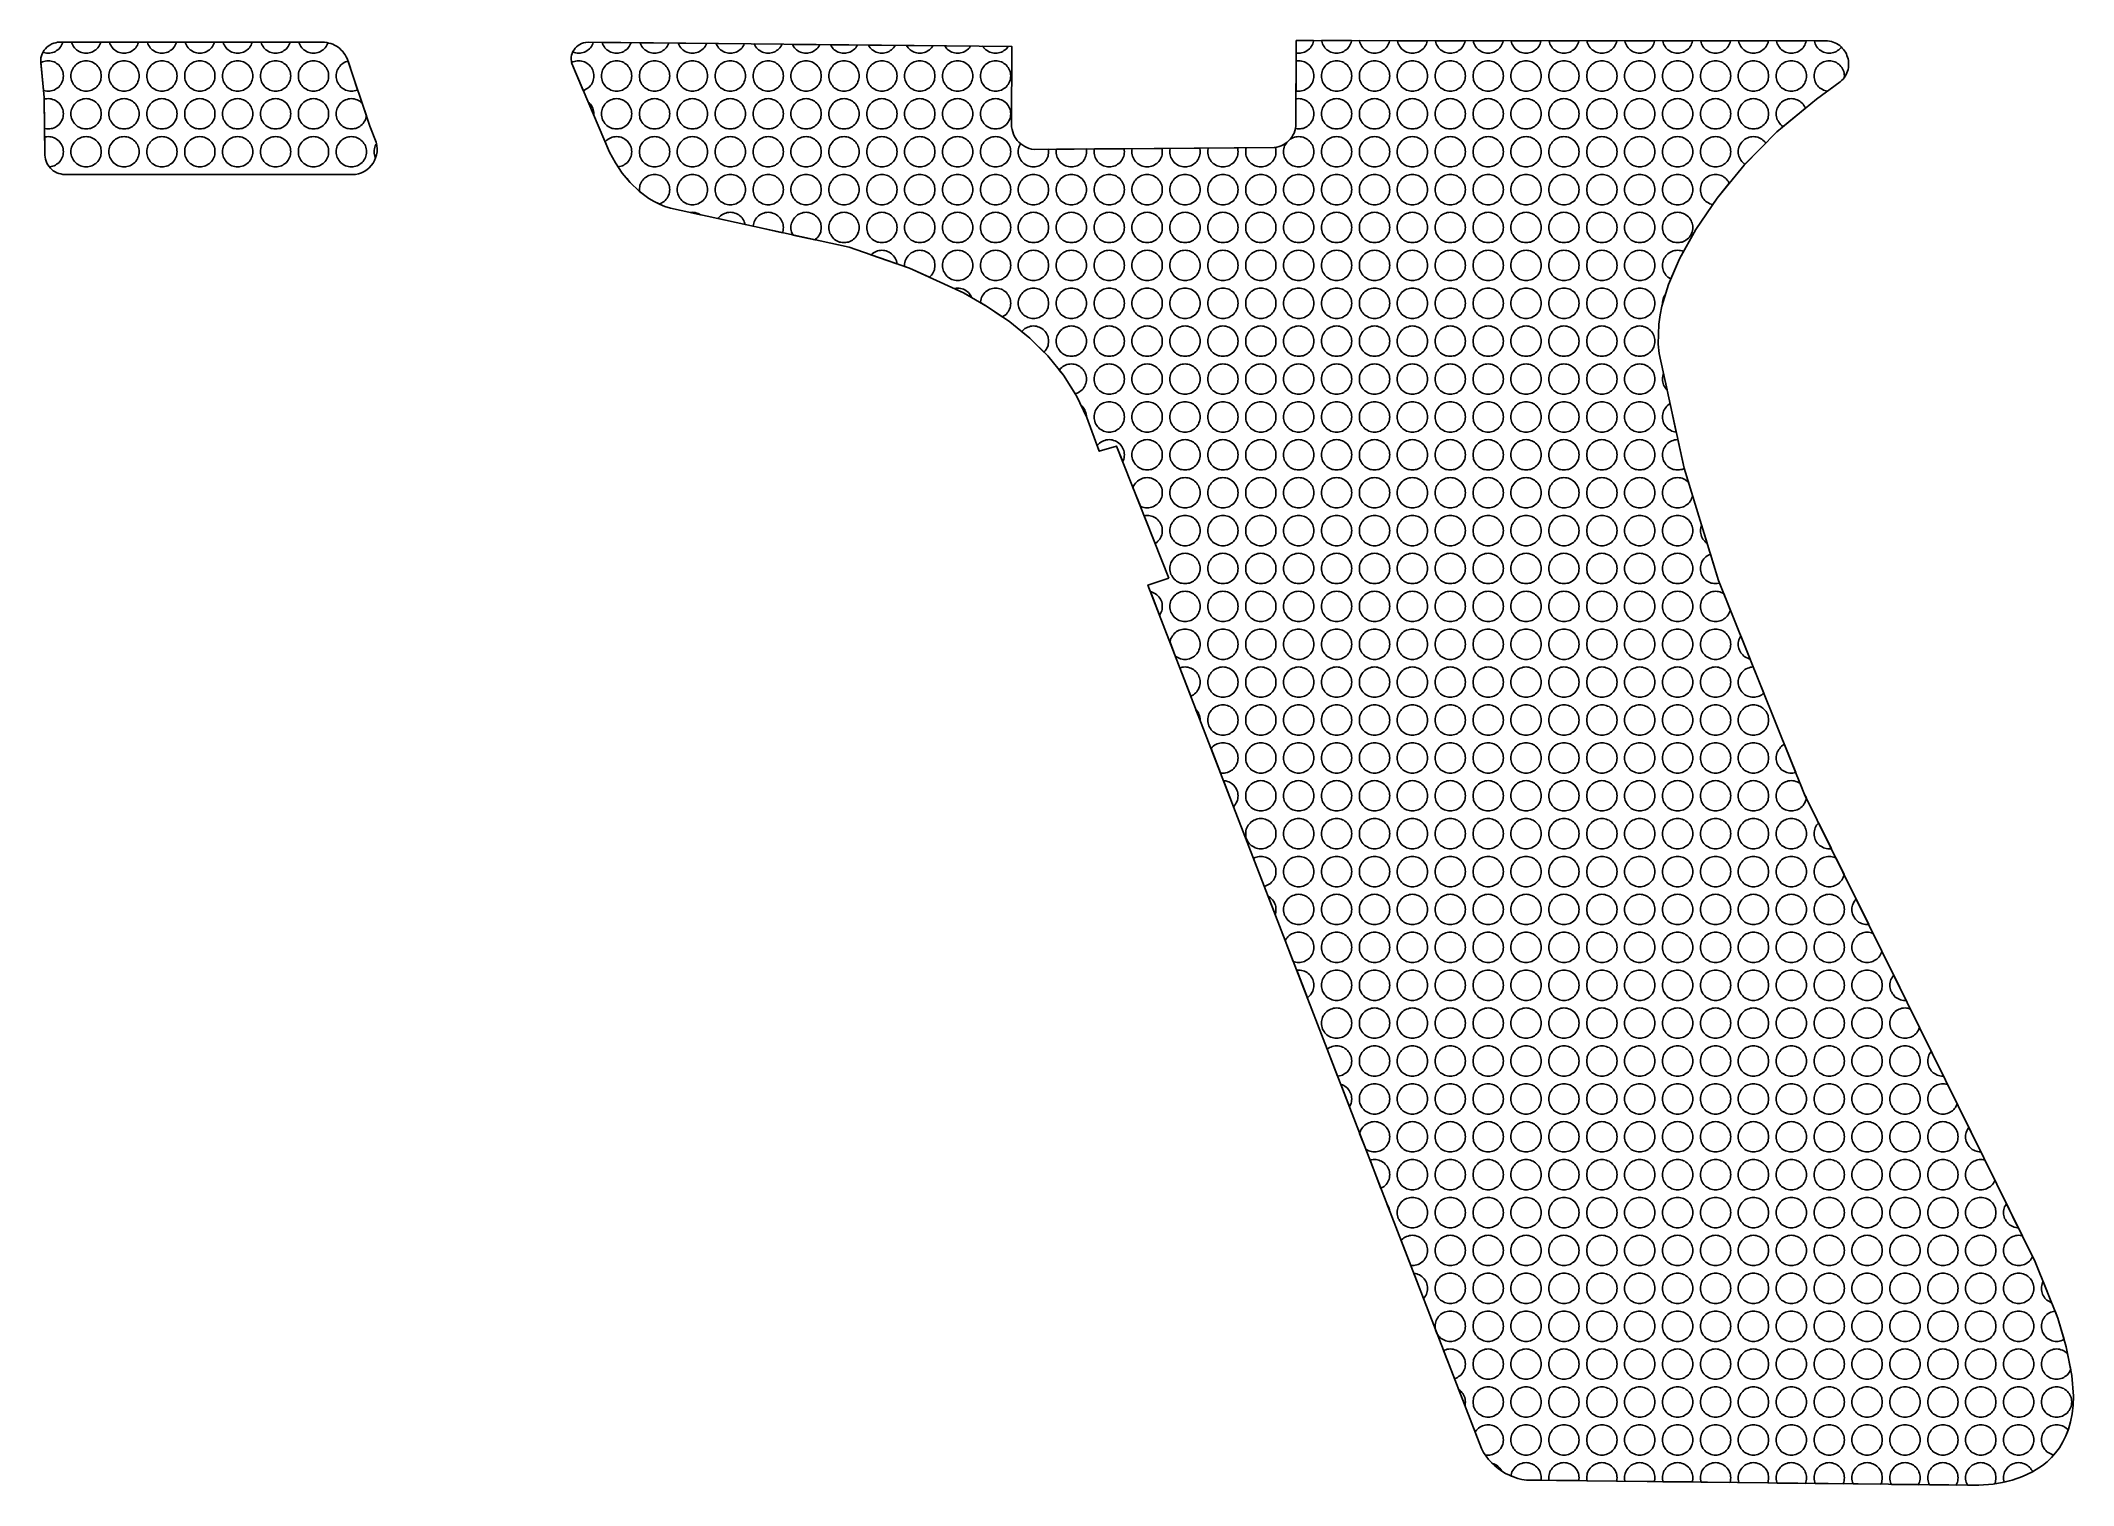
# Model space of a CAD drawing. Header units: millimetres. Extents: x -41 to 93, y -13 to 82.
import ezdxf

# ---------------------------------------------------------------- set-up
doc = ezdxf.new("R2010")
doc.units = ezdxf.units.MM
for name, color, linetype in [('background', 7, 'Continuous'), ('outline_1', 3, 'Continuous'), ('outline_2', 3, 'Continuous')]:
    doc.layers.add(name, color=color, linetype=linetype)

msp = doc.modelspace()

# ---------------------------------------------------------------- linework, layer by layer
at = {"layer": 'background'}
for points in [[(-41.02, 81.28), (-40.95, 81.39), (-40.87, 81.49), (-40.78, 81.59), (-40.68, 81.67), (-40.57, 81.74), (-40.45, 81.81), (-40.32, 81.86), (-40.19, 81.89), (-40.06, 81.92), (-39.72, 81.92), (-39.72, 81.91), (-39.76, 81.81), (-39.8, 81.73), (-39.85, 81.64), (-39.91, 81.56), (-39.97, 81.49), (-40.05, 81.42), (-40.13, 81.37), (-40.21, 81.32), (-40.3, 81.27), (-40.39, 81.24), (-40.49, 81.22), (-40.58, 81.2), (-40.68, 81.2), (-40.78, 81.2), (-40.88, 81.22), (-40.97, 81.24), (-41.03, 81.26)], [(-37.22, 81.92), (-37.22, 81.91), (-37.26, 81.81), (-37.3, 81.73), (-37.35, 81.64), (-37.41, 81.56), (-37.47, 81.49), (-37.55, 81.42), (-37.63, 81.37), (-37.71, 81.32), (-37.8, 81.27), (-37.89, 81.24), (-37.99, 81.22), (-38.08, 81.2), (-38.18, 81.2), (-38.28, 81.2), (-38.38, 81.22), (-38.47, 81.24), (-38.56, 81.27), (-38.65, 81.32), (-38.74, 81.37), (-38.82, 81.42), (-38.89, 81.49), (-38.95, 81.56), (-39.01, 81.64), (-39.06, 81.73), (-39.11, 81.81), (-39.14, 81.91), (-39.14, 81.92)], [(-34.72, 81.92), (-34.72, 81.91), (-34.76, 81.81), (-34.8, 81.73), (-34.85, 81.64), (-34.91, 81.56), (-34.97, 81.49), (-35.05, 81.42), (-35.13, 81.37), (-35.21, 81.32), (-35.3, 81.27), (-35.39, 81.24), (-35.49, 81.22), (-35.58, 81.2), (-35.68, 81.2), (-35.78, 81.2), (-35.88, 81.22), (-35.97, 81.24), (-36.06, 81.27), (-36.15, 81.32), (-36.24, 81.37), (-36.32, 81.42), (-36.39, 81.49), (-36.45, 81.56), (-36.51, 81.64), (-36.56, 81.73), (-36.61, 81.81), (-36.64, 81.91), (-36.64, 81.92)], [(-32.22, 81.92), (-32.22, 81.91), (-32.26, 81.81), (-32.3, 81.73), (-32.35, 81.64), (-32.41, 81.56), (-32.47, 81.49), (-32.55, 81.42), (-32.63, 81.37), (-32.71, 81.32), (-32.8, 81.27), (-32.89, 81.24), (-32.99, 81.22), (-33.08, 81.2), (-33.18, 81.2), (-33.28, 81.2), (-33.38, 81.22), (-33.47, 81.24), (-33.56, 81.27), (-33.65, 81.32), (-33.74, 81.37), (-33.82, 81.42), (-33.89, 81.49), (-33.95, 81.56), (-34.01, 81.64), (-34.06, 81.73), (-34.11, 81.81), (-34.14, 81.91), (-34.14, 81.92)], [(-29.72, 81.92), (-29.72, 81.91), (-29.76, 81.81), (-29.8, 81.73), (-29.85, 81.64), (-29.91, 81.56), (-29.97, 81.49), (-30.05, 81.42), (-30.13, 81.37), (-30.21, 81.32), (-30.3, 81.27), (-30.39, 81.24), (-30.49, 81.22), (-30.58, 81.2), (-30.68, 81.2), (-30.78, 81.2), (-30.88, 81.22), (-30.97, 81.24), (-31.06, 81.27), (-31.15, 81.32), (-31.24, 81.37), (-31.32, 81.42), (-31.39, 81.49), (-31.45, 81.56), (-31.51, 81.64), (-31.56, 81.73), (-31.61, 81.81), (-31.64, 81.91), (-31.64, 81.92)], [(-27.22, 81.92), (-27.22, 81.91), (-27.26, 81.81), (-27.3, 81.73), (-27.35, 81.64), (-27.41, 81.56), (-27.47, 81.49), (-27.55, 81.42), (-27.63, 81.37), (-27.71, 81.32), (-27.8, 81.27), (-27.89, 81.24), (-27.99, 81.22), (-28.08, 81.2), (-28.18, 81.2), (-28.28, 81.2), (-28.38, 81.22), (-28.47, 81.24), (-28.56, 81.27), (-28.65, 81.32), (-28.74, 81.37), (-28.82, 81.42), (-28.89, 81.49), (-28.95, 81.56), (-29.01, 81.64), (-29.06, 81.73), (-29.11, 81.81), (-29.14, 81.91), (-29.14, 81.92)], [(-24.72, 81.92), (-24.72, 81.91), (-24.76, 81.81), (-24.8, 81.73), (-24.85, 81.64), (-24.91, 81.56), (-24.97, 81.49), (-25.05, 81.42), (-25.13, 81.37), (-25.21, 81.32), (-25.3, 81.27), (-25.39, 81.24), (-25.49, 81.22), (-25.58, 81.2), (-25.68, 81.2), (-25.78, 81.2), (-25.88, 81.22), (-25.97, 81.24), (-26.06, 81.27), (-26.15, 81.32), (-26.24, 81.37), (-26.32, 81.42), (-26.39, 81.49), (-26.45, 81.56), (-26.51, 81.64), (-26.56, 81.73), (-26.61, 81.81), (-26.64, 81.91), (-26.64, 81.92)], [(-22.45, 81.92), (-22.31, 81.9), (-22.23, 81.89), (-22.26, 81.81), (-22.3, 81.73), (-22.35, 81.64), (-22.41, 81.56), (-22.47, 81.49), (-22.55, 81.42), (-22.63, 81.37), (-22.71, 81.32), (-22.8, 81.27), (-22.89, 81.24), (-22.99, 81.22), (-23.08, 81.2), (-23.18, 81.2), (-23.28, 81.2), (-23.38, 81.22), (-23.47, 81.24), (-23.56, 81.27), (-23.65, 81.32), (-23.74, 81.37), (-23.82, 81.42), (-23.89, 81.49), (-23.95, 81.56), (-24.01, 81.64), (-24.06, 81.73), (-24.11, 81.81), (-24.14, 81.91), (-24.14, 81.92)], [(-6.06, 81.31), (-5.99, 81.42), (-5.91, 81.53), (-5.82, 81.62), (-5.72, 81.71), (-5.61, 81.78), (-5.49, 81.84), (-5.36, 81.88), (-5.22, 81.91), (-5.07, 81.92), (-4.72, 81.91), (-4.72, 81.91), (-4.76, 81.81), (-4.8, 81.73), (-4.85, 81.64), (-4.91, 81.56), (-4.97, 81.49), (-5.05, 81.42), (-5.13, 81.37), (-5.21, 81.32), (-5.3, 81.27), (-5.39, 81.24), (-5.49, 81.22), (-5.58, 81.2), (-5.68, 81.2), (-5.78, 81.2), (-5.88, 81.22), (-5.97, 81.24), (-6.06, 81.27), (-6.07, 81.28)], [(-2.23, 81.89), (-2.26, 81.81), (-2.3, 81.73), (-2.35, 81.64), (-2.41, 81.56), (-2.47, 81.49), (-2.55, 81.42), (-2.63, 81.37), (-2.71, 81.32), (-2.8, 81.27), (-2.89, 81.24), (-2.99, 81.22), (-3.08, 81.2), (-3.18, 81.2), (-3.28, 81.2), (-3.38, 81.22), (-3.47, 81.24), (-3.56, 81.27), (-3.65, 81.32), (-3.74, 81.37), (-3.82, 81.42), (-3.89, 81.49), (-3.95, 81.56), (-4.01, 81.64), (-4.06, 81.73), (-4.11, 81.81), (-4.14, 81.91)], [(0.26, 81.86), (0.24, 81.81), (0.2, 81.73), (0.15, 81.64), (0.09, 81.56), (0.03, 81.49), (-0.05, 81.42), (-0.13, 81.37), (-0.21, 81.32), (-0.3, 81.27), (-0.39, 81.24), (-0.49, 81.22), (-0.58, 81.2), (-0.68, 81.2), (-0.78, 81.2), (-0.88, 81.22), (-0.97, 81.24), (-1.06, 81.27), (-1.15, 81.32), (-1.24, 81.37), (-1.32, 81.42), (-1.39, 81.49), (-1.45, 81.56), (-1.51, 81.64), (-1.56, 81.73), (-1.61, 81.81), (-1.63, 81.88)], [(2.75, 81.84), (2.74, 81.81), (2.7, 81.73), (2.65, 81.64), (2.59, 81.56), (2.53, 81.49), (2.45, 81.42), (2.37, 81.37), (2.29, 81.32), (2.2, 81.27), (2.11, 81.24), (2.01, 81.22), (1.92, 81.2), (1.82, 81.2), (1.72, 81.2), (1.62, 81.22), (1.53, 81.24), (1.44, 81.27), (1.35, 81.32), (1.26, 81.37), (1.18, 81.42), (1.11, 81.49), (1.05, 81.56), (0.99, 81.64), (0.94, 81.73), (0.89, 81.81), (0.88, 81.86)], [(5.24, 81.81), (5.2, 81.73), (5.15, 81.64), (5.09, 81.56), (5.03, 81.49), (4.95, 81.42), (4.87, 81.37), (4.79, 81.32), (4.7, 81.27), (4.61, 81.24), (4.51, 81.22), (4.42, 81.2), (4.32, 81.2), (4.22, 81.2), (4.12, 81.22), (4.03, 81.24), (3.94, 81.27), (3.85, 81.32), (3.76, 81.37), (3.68, 81.42), (3.61, 81.49), (3.55, 81.56), (3.49, 81.64), (3.44, 81.73), (3.39, 81.81), (3.39, 81.83)], [(7.73, 81.79), (7.7, 81.73), (7.65, 81.64), (7.59, 81.56), (7.53, 81.49), (7.45, 81.42), (7.37, 81.37), (7.29, 81.32), (7.2, 81.27), (7.11, 81.24), (7.01, 81.22), (6.92, 81.2), (6.82, 81.2), (6.72, 81.2), (6.62, 81.22), (6.53, 81.24), (6.44, 81.27), (6.35, 81.32), (6.26, 81.37), (6.18, 81.42), (6.11, 81.49), (6.05, 81.56), (5.99, 81.64), (5.94, 81.73), (5.9, 81.81)], [(41.66, 82.03), (42.8, 82.03), (42.8, 82), (42.78, 81.91), (42.74, 81.81), (42.7, 81.73), (42.65, 81.64), (42.59, 81.56), (42.53, 81.49), (42.45, 81.42), (42.37, 81.37), (42.29, 81.32), (42.2, 81.27), (42.11, 81.24), (42.01, 81.22), (41.92, 81.2), (41.82, 81.2), (41.72, 81.2), (41.65, 81.21)], [(45.3, 82.03), (45.3, 82), (45.28, 81.91), (45.24, 81.81), (45.2, 81.73), (45.15, 81.64), (45.09, 81.56), (45.03, 81.49), (44.95, 81.42), (44.87, 81.37), (44.79, 81.32), (44.7, 81.27), (44.61, 81.24), (44.51, 81.22), (44.42, 81.2), (44.32, 81.2), (44.22, 81.2), (44.12, 81.22), (44.03, 81.24), (43.94, 81.27), (43.85, 81.32), (43.76, 81.37), (43.68, 81.42), (43.61, 81.49), (43.55, 81.56), (43.49, 81.64), (43.44, 81.73), (43.39, 81.81), (43.36, 81.91), (43.34, 82), (43.33, 82.03)], [(47.8, 82.02), (47.8, 82), (47.78, 81.91), (47.74, 81.81), (47.7, 81.73), (47.65, 81.64), (47.59, 81.56), (47.53, 81.49), (47.45, 81.42), (47.37, 81.37), (47.29, 81.32), (47.2, 81.27), (47.11, 81.24), (47.01, 81.22), (46.92, 81.2), (46.82, 81.2), (46.72, 81.2), (46.62, 81.22), (46.53, 81.24), (46.44, 81.27), (46.35, 81.32), (46.26, 81.37), (46.18, 81.42), (46.11, 81.49), (46.05, 81.56), (45.99, 81.64), (45.94, 81.73), (45.89, 81.81), (45.86, 81.91), (45.84, 82), (45.83, 82.03)], [(50.3, 82.02), (50.3, 82), (50.28, 81.91), (50.24, 81.81), (50.2, 81.73), (50.15, 81.64), (50.09, 81.56), (50.03, 81.49), (49.95, 81.42), (49.87, 81.37), (49.79, 81.32), (49.7, 81.27), (49.61, 81.24), (49.51, 81.22), (49.42, 81.2), (49.32, 81.2), (49.22, 81.2), (49.12, 81.22), (49.03, 81.24), (48.94, 81.27), (48.85, 81.32), (48.76, 81.37), (48.68, 81.42), (48.61, 81.49), (48.55, 81.56), (48.49, 81.64), (48.44, 81.73), (48.39, 81.81), (48.36, 81.91), (48.34, 82), (48.33, 82.02)], [(52.8, 82.02), (52.8, 82), (52.78, 81.91), (52.74, 81.81), (52.7, 81.73), (52.65, 81.64), (52.59, 81.56), (52.53, 81.49), (52.45, 81.42), (52.37, 81.37), (52.29, 81.32), (52.2, 81.27), (52.11, 81.24), (52.01, 81.22), (51.92, 81.2), (51.82, 81.2), (51.72, 81.2), (51.62, 81.22), (51.53, 81.24), (51.44, 81.27), (51.35, 81.32), (51.26, 81.37), (51.18, 81.42), (51.11, 81.49), (51.05, 81.56), (50.99, 81.64), (50.94, 81.73), (50.89, 81.81), (50.86, 81.91), (50.84, 82), (50.83, 82.02)], [(55.3, 82.02), (55.3, 82), (55.28, 81.91), (55.24, 81.81), (55.2, 81.73), (55.15, 81.64), (55.09, 81.56), (55.03, 81.49), (54.95, 81.42), (54.87, 81.37), (54.79, 81.32), (54.7, 81.27), (54.61, 81.24), (54.51, 81.22), (54.42, 81.2), (54.32, 81.2), (54.22, 81.2), (54.12, 81.22), (54.03, 81.24), (53.94, 81.27), (53.85, 81.32), (53.76, 81.37), (53.68, 81.42), (53.61, 81.49), (53.55, 81.56), (53.49, 81.64), (53.44, 81.73), (53.39, 81.81), (53.36, 81.91), (53.34, 82), (53.34, 82.02)], [(57.8, 82.02), (57.8, 82), (57.78, 81.91), (57.74, 81.81), (57.7, 81.73), (57.65, 81.64), (57.59, 81.56), (57.53, 81.49), (57.45, 81.42), (57.37, 81.37), (57.29, 81.32), (57.2, 81.27), (57.11, 81.24), (57.01, 81.22), (56.92, 81.2), (56.82, 81.2), (56.72, 81.2), (56.62, 81.22), (56.53, 81.24), (56.44, 81.27), (56.35, 81.32), (56.26, 81.37), (56.18, 81.42), (56.11, 81.49), (56.05, 81.56), (55.99, 81.64), (55.94, 81.73), (55.89, 81.81), (55.86, 81.91), (55.84, 82), (55.84, 82.02)], [(60.3, 82.02), (60.3, 82), (60.28, 81.91), (60.24, 81.81), (60.2, 81.73), (60.15, 81.64), (60.09, 81.56), (60.03, 81.49), (59.95, 81.42), (59.87, 81.37), (59.79, 81.32), (59.7, 81.27), (59.61, 81.24), (59.51, 81.22), (59.42, 81.2), (59.32, 81.2), (59.22, 81.2), (59.12, 81.22), (59.03, 81.24), (58.94, 81.27), (58.85, 81.32), (58.76, 81.37), (58.68, 81.42), (58.61, 81.49), (58.55, 81.56), (58.49, 81.64), (58.44, 81.73), (58.39, 81.81), (58.36, 81.91), (58.34, 82), (58.34, 82.02)], [(62.8, 82.02), (62.8, 82), (62.78, 81.91), (62.74, 81.81), (62.7, 81.73), (62.65, 81.64), (62.59, 81.56), (62.53, 81.49), (62.45, 81.42), (62.37, 81.37), (62.29, 81.32), (62.2, 81.27), (62.11, 81.24), (62.01, 81.22), (61.92, 81.2), (61.82, 81.2), (61.72, 81.2), (61.62, 81.22), (61.53, 81.24), (61.44, 81.27), (61.35, 81.32), (61.26, 81.37), (61.18, 81.42), (61.11, 81.49), (61.05, 81.56), (60.99, 81.64), (60.94, 81.73), (60.89, 81.81), (60.86, 81.91), (60.84, 82), (60.84, 82.02)], [(65.3, 82.02), (65.3, 82), (65.28, 81.91), (65.24, 81.81), (65.2, 81.73), (65.15, 81.64), (65.09, 81.56), (65.03, 81.49), (64.95, 81.42), (64.87, 81.37), (64.79, 81.32), (64.7, 81.27), (64.61, 81.24), (64.51, 81.22), (64.42, 81.2), (64.32, 81.2), (64.22, 81.2), (64.12, 81.22), (64.03, 81.24), (63.94, 81.27), (63.85, 81.32), (63.76, 81.37), (63.68, 81.42), (63.61, 81.49), (63.55, 81.56), (63.49, 81.64), (63.44, 81.73), (63.39, 81.81), (63.36, 81.91), (63.34, 82), (63.34, 82.02)], [(67.8, 82.01), (67.8, 82), (67.78, 81.91), (67.74, 81.81), (67.7, 81.73), (67.65, 81.64), (67.59, 81.56), (67.53, 81.49), (67.45, 81.42), (67.37, 81.37), (67.29, 81.32), (67.2, 81.27), (67.11, 81.24), (67.01, 81.22), (66.92, 81.2), (66.82, 81.2), (66.72, 81.2), (66.62, 81.22), (66.53, 81.24), (66.44, 81.27), (66.35, 81.32), (66.26, 81.37), (66.18, 81.42), (66.11, 81.49), (66.05, 81.56), (65.99, 81.64), (65.94, 81.73), (65.89, 81.81), (65.86, 81.91), (65.84, 82), (65.84, 82.02)], [(70.3, 82.01), (70.3, 82), (70.28, 81.91), (70.24, 81.81), (70.2, 81.73), (70.15, 81.64), (70.09, 81.56), (70.03, 81.49), (69.95, 81.42), (69.87, 81.37), (69.79, 81.32), (69.7, 81.27), (69.61, 81.24), (69.51, 81.22), (69.42, 81.2), (69.32, 81.2), (69.22, 81.2), (69.12, 81.22), (69.03, 81.24), (68.94, 81.27), (68.85, 81.32), (68.76, 81.37), (68.68, 81.42), (68.61, 81.49), (68.55, 81.56), (68.49, 81.64), (68.44, 81.73), (68.39, 81.81), (68.36, 81.91), (68.34, 82), (68.34, 82.01)], [(72.8, 82.01), (72.8, 82), (72.78, 81.91), (72.74, 81.81), (72.7, 81.73), (72.65, 81.64), (72.59, 81.56), (72.53, 81.49), (72.45, 81.42), (72.37, 81.37), (72.29, 81.32), (72.2, 81.27), (72.11, 81.24), (72.01, 81.22), (71.92, 81.2), (71.82, 81.2), (71.72, 81.2), (71.62, 81.22), (71.53, 81.24), (71.44, 81.27), (71.35, 81.32), (71.26, 81.37), (71.18, 81.42), (71.11, 81.49), (71.05, 81.56), (70.99, 81.64), (70.94, 81.73), (70.89, 81.81), (70.86, 81.91), (70.84, 82), (70.84, 82.01)], [(75.3, 82.01), (75.3, 82), (75.28, 81.91), (75.24, 81.81), (75.2, 81.73), (75.15, 81.64), (75.09, 81.56), (75.03, 81.49), (74.95, 81.42), (74.87, 81.37), (74.79, 81.32), (74.7, 81.27), (74.61, 81.24), (74.51, 81.22), (74.42, 81.2), (74.32, 81.2), (74.22, 81.2), (74.12, 81.22), (74.03, 81.24), (73.94, 81.27), (73.85, 81.32), (73.76, 81.37), (73.68, 81.42), (73.61, 81.49), (73.55, 81.56), (73.49, 81.64), (73.44, 81.73), (73.39, 81.81), (73.36, 81.91), (73.34, 82), (73.34, 82.01)], [(76.7, 82.01), (76.83, 81.99), (76.96, 81.97), (77.08, 81.93), (77.2, 81.89), (77.31, 81.83), (77.41, 81.77), (77.51, 81.7), (77.6, 81.63), (77.62, 81.6), (77.59, 81.56), (77.53, 81.49), (77.45, 81.42), (77.37, 81.37), (77.29, 81.32), (77.2, 81.27), (77.11, 81.24), (77.01, 81.22), (76.92, 81.2), (76.82, 81.2), (76.72, 81.2), (76.62, 81.22), (76.53, 81.24), (76.44, 81.27), (76.35, 81.32), (76.26, 81.37), (76.18, 81.42), (76.11, 81.49), (76.05, 81.56), (75.99, 81.64), (75.94, 81.73), (75.89, 81.81), (75.86, 81.91), (75.84, 82), (75.84, 82.01)], [(-41.17, 80.57), (-41.15, 80.58), (-41.06, 80.62), (-40.97, 80.65), (-40.88, 80.68), (-40.78, 80.69), (-40.68, 80.7), (-40.58, 80.69), (-40.49, 80.68), (-40.39, 80.65), (-40.3, 80.62), (-40.21, 80.58), (-40.13, 80.53), (-40.05, 80.47), (-39.97, 80.4), (-39.91, 80.33), (-39.85, 80.25), (-39.8, 80.17), (-39.76, 80.08), (-39.72, 79.99), (-39.7, 79.89), (-39.69, 79.8), (-39.68, 79.7), (-39.69, 79.6), (-39.7, 79.5), (-39.72, 79.41), (-39.76, 79.31), (-39.8, 79.23), (-39.85, 79.14), (-39.91, 79.06), (-39.97, 78.99), (-40.05, 78.92), (-40.13, 78.87), (-40.21, 78.82), (-40.3, 78.77), (-40.39, 78.74), (-40.49, 78.72), (-40.58, 78.7), (-40.68, 78.7), (-40.78, 78.7), (-40.88, 78.72), (-40.97, 78.74), (-40.99, 78.75)], [(-37.18, 79.7), (-37.19, 79.6), (-37.2, 79.5), (-37.22, 79.41), (-37.26, 79.31), (-37.3, 79.23), (-37.35, 79.14), (-37.41, 79.06), (-37.47, 78.99), (-37.55, 78.92), (-37.63, 78.87), (-37.71, 78.82), (-37.8, 78.77), (-37.89, 78.74), (-37.99, 78.72), (-38.08, 78.7), (-38.18, 78.7), (-38.28, 78.7), (-38.38, 78.72), (-38.47, 78.74), (-38.56, 78.77), (-38.65, 78.82), (-38.74, 78.87), (-38.82, 78.92), (-38.89, 78.99), (-38.95, 79.06), (-39.01, 79.14), (-39.06, 79.23), (-39.11, 79.31), (-39.14, 79.41), (-39.16, 79.5), (-39.18, 79.6), (-39.18, 79.7), (-39.18, 79.8), (-39.16, 79.89), (-39.14, 79.99), (-39.11, 80.08), (-39.06, 80.17), (-39.01, 80.25), (-38.95, 80.33), (-38.89, 80.4), (-38.82, 80.47), (-38.74, 80.53), (-38.65, 80.58), (-38.56, 80.62), (-38.47, 80.65), (-38.38, 80.68), (-38.28, 80.69), (-38.18, 80.7), (-38.08, 80.69), (-37.99, 80.68), (-37.89, 80.65), (-37.8, 80.62), (-37.71, 80.58), (-37.63, 80.53), (-37.55, 80.47), (-37.47, 80.4), (-37.41, 80.33), (-37.35, 80.25), (-37.3, 80.17), (-37.26, 80.08), (-37.22, 79.99), (-37.2, 79.89), (-37.19, 79.8)], [(-34.68, 79.7), (-34.69, 79.6), (-34.7, 79.5), (-34.72, 79.41), (-34.76, 79.31), (-34.8, 79.23), (-34.85, 79.14), (-34.91, 79.06), (-34.97, 78.99), (-35.05, 78.92), (-35.13, 78.87), (-35.21, 78.82), (-35.3, 78.77), (-35.39, 78.74), (-35.49, 78.72), (-35.58, 78.7), (-35.68, 78.7), (-35.78, 78.7), (-35.88, 78.72), (-35.97, 78.74), (-36.06, 78.77), (-36.15, 78.82), (-36.24, 78.87), (-36.32, 78.92), (-36.39, 78.99), (-36.45, 79.06), (-36.51, 79.14), (-36.56, 79.23), (-36.61, 79.31), (-36.64, 79.41), (-36.66, 79.5), (-36.68, 79.6), (-36.68, 79.7), (-36.68, 79.8), (-36.66, 79.89), (-36.64, 79.99), (-36.61, 80.08), (-36.56, 80.17), (-36.51, 80.25), (-36.45, 80.33), (-36.39, 80.4), (-36.32, 80.47), (-36.24, 80.53), (-36.15, 80.58), (-36.06, 80.62), (-35.97, 80.65), (-35.88, 80.68), (-35.78, 80.69), (-35.68, 80.7), (-35.58, 80.69), (-35.49, 80.68), (-35.39, 80.65), (-35.3, 80.62), (-35.21, 80.58), (-35.13, 80.53), (-35.05, 80.47), (-34.97, 80.4), (-34.91, 80.33), (-34.85, 80.25), (-34.8, 80.17), (-34.76, 80.08), (-34.72, 79.99), (-34.7, 79.89), (-34.69, 79.8)], [(-32.18, 79.7), (-32.19, 79.6), (-32.2, 79.5), (-32.22, 79.41), (-32.26, 79.31), (-32.3, 79.23), (-32.35, 79.14), (-32.41, 79.06), (-32.47, 78.99), (-32.55, 78.92), (-32.63, 78.87), (-32.71, 78.82), (-32.8, 78.77), (-32.89, 78.74), (-32.99, 78.72), (-33.08, 78.7), (-33.18, 78.7), (-33.28, 78.7), (-33.38, 78.72), (-33.47, 78.74), (-33.56, 78.77), (-33.65, 78.82), (-33.74, 78.87), (-33.82, 78.92), (-33.89, 78.99), (-33.95, 79.06), (-34.01, 79.14), (-34.06, 79.23), (-34.11, 79.31), (-34.14, 79.41), (-34.16, 79.5), (-34.18, 79.6), (-34.18, 79.7), (-34.18, 79.8), (-34.16, 79.89), (-34.14, 79.99), (-34.11, 80.08), (-34.06, 80.17), (-34.01, 80.25), (-33.95, 80.33), (-33.89, 80.4), (-33.82, 80.47), (-33.74, 80.53), (-33.65, 80.58), (-33.56, 80.62), (-33.47, 80.65), (-33.38, 80.68), (-33.28, 80.69), (-33.18, 80.7), (-33.08, 80.69), (-32.99, 80.68), (-32.89, 80.65), (-32.8, 80.62), (-32.71, 80.58), (-32.63, 80.53), (-32.55, 80.47), (-32.47, 80.4), (-32.41, 80.33), (-32.35, 80.25), (-32.3, 80.17), (-32.26, 80.08), (-32.22, 79.99), (-32.2, 79.89), (-32.19, 79.8)], [(-29.68, 79.7), (-29.69, 79.6), (-29.7, 79.5), (-29.72, 79.41), (-29.76, 79.31), (-29.8, 79.23), (-29.85, 79.14), (-29.91, 79.06), (-29.97, 78.99), (-30.05, 78.92), (-30.13, 78.87), (-30.21, 78.82), (-30.3, 78.77), (-30.39, 78.74), (-30.49, 78.72), (-30.58, 78.7), (-30.68, 78.7), (-30.78, 78.7), (-30.88, 78.72), (-30.97, 78.74), (-31.06, 78.77), (-31.15, 78.82), (-31.24, 78.87), (-31.32, 78.92), (-31.39, 78.99), (-31.45, 79.06), (-31.51, 79.14), (-31.56, 79.23), (-31.61, 79.31), (-31.64, 79.41), (-31.66, 79.5), (-31.68, 79.6), (-31.68, 79.7), (-31.68, 79.8), (-31.66, 79.89), (-31.64, 79.99), (-31.61, 80.08), (-31.56, 80.17), (-31.51, 80.25), (-31.45, 80.33), (-31.39, 80.4), (-31.32, 80.47), (-31.24, 80.53), (-31.15, 80.58), (-31.06, 80.62), (-30.97, 80.65), (-30.88, 80.68), (-30.78, 80.69), (-30.68, 80.7), (-30.58, 80.69), (-30.49, 80.68), (-30.39, 80.65), (-30.3, 80.62), (-30.21, 80.58), (-30.13, 80.53), (-30.05, 80.47), (-29.97, 80.4), (-29.91, 80.33), (-29.85, 80.25), (-29.8, 80.17), (-29.76, 80.08), (-29.72, 79.99), (-29.7, 79.89), (-29.69, 79.8)], [(-27.18, 79.7), (-27.19, 79.6), (-27.2, 79.5), (-27.22, 79.41), (-27.26, 79.31), (-27.3, 79.23), (-27.35, 79.14), (-27.41, 79.06), (-27.47, 78.99), (-27.55, 78.92), (-27.63, 78.87), (-27.71, 78.82), (-27.8, 78.77), (-27.89, 78.74), (-27.99, 78.72), (-28.08, 78.7), (-28.18, 78.7), (-28.28, 78.7), (-28.38, 78.72), (-28.47, 78.74), (-28.56, 78.77), (-28.65, 78.82), (-28.74, 78.87), (-28.82, 78.92), (-28.89, 78.99), (-28.95, 79.06), (-29.01, 79.14), (-29.06, 79.23), (-29.11, 79.31), (-29.14, 79.41), (-29.16, 79.5), (-29.18, 79.6), (-29.18, 79.7), (-29.18, 79.8), (-29.16, 79.89), (-29.14, 79.99), (-29.11, 80.08), (-29.06, 80.17), (-29.01, 80.25), (-28.95, 80.33), (-28.89, 80.4), (-28.82, 80.47), (-28.74, 80.53), (-28.65, 80.58), (-28.56, 80.62), (-28.47, 80.65), (-28.38, 80.68), (-28.28, 80.69), (-28.18, 80.7), (-28.08, 80.69), (-27.99, 80.68), (-27.89, 80.65), (-27.8, 80.62), (-27.71, 80.58), (-27.63, 80.53), (-27.55, 80.47), (-27.47, 80.4), (-27.41, 80.33), (-27.35, 80.25), (-27.3, 80.17), (-27.26, 80.08), (-27.22, 79.99), (-27.2, 79.89), (-27.19, 79.8)], [(-24.68, 79.7), (-24.69, 79.6), (-24.7, 79.5), (-24.72, 79.41), (-24.76, 79.31), (-24.8, 79.23), (-24.85, 79.14), (-24.91, 79.06), (-24.97, 78.99), (-25.05, 78.92), (-25.13, 78.87), (-25.21, 78.82), (-25.3, 78.77), (-25.39, 78.74), (-25.49, 78.72), (-25.58, 78.7), (-25.68, 78.7), (-25.78, 78.7), (-25.88, 78.72), (-25.97, 78.74), (-26.06, 78.77), (-26.15, 78.82), (-26.24, 78.87), (-26.32, 78.92), (-26.39, 78.99), (-26.45, 79.06), (-26.51, 79.14), (-26.56, 79.23), (-26.61, 79.31), (-26.64, 79.41), (-26.66, 79.5), (-26.68, 79.6), (-26.68, 79.7), (-26.68, 79.8), (-26.66, 79.89), (-26.64, 79.99), (-26.61, 80.08), (-26.56, 80.17), (-26.51, 80.25), (-26.45, 80.33), (-26.39, 80.4), (-26.32, 80.47), (-26.24, 80.53), (-26.15, 80.58), (-26.06, 80.62), (-25.97, 80.65), (-25.88, 80.68), (-25.78, 80.69), (-25.68, 80.7), (-25.58, 80.69), (-25.49, 80.68), (-25.39, 80.65), (-25.3, 80.62), (-25.21, 80.58), (-25.13, 80.53), (-25.05, 80.47), (-24.97, 80.4), (-24.91, 80.33), (-24.85, 80.25), (-24.8, 80.17), (-24.76, 80.08), (-24.72, 79.99), (-24.7, 79.89), (-24.69, 79.8)], [(-22.18, 79.7), (-22.19, 79.6), (-22.2, 79.5), (-22.22, 79.41), (-22.26, 79.31), (-22.3, 79.23), (-22.35, 79.14), (-22.41, 79.06), (-22.47, 78.99), (-22.55, 78.92), (-22.63, 78.87), (-22.71, 78.82), (-22.8, 78.77), (-22.89, 78.74), (-22.99, 78.72), (-23.08, 78.7), (-23.18, 78.7), (-23.28, 78.7), (-23.38, 78.72), (-23.47, 78.74), (-23.56, 78.77), (-23.65, 78.82), (-23.74, 78.87), (-23.82, 78.92), (-23.89, 78.99), (-23.95, 79.06), (-24.01, 79.14), (-24.06, 79.23), (-24.11, 79.31), (-24.14, 79.41), (-24.16, 79.5), (-24.18, 79.6), (-24.18, 79.7), (-24.18, 79.8), (-24.16, 79.89), (-24.14, 79.99), (-24.11, 80.08), (-24.06, 80.17), (-24.01, 80.25), (-23.95, 80.33), (-23.89, 80.4), (-23.82, 80.47), (-23.74, 80.53), (-23.65, 80.58), (-23.56, 80.62), (-23.47, 80.65), (-23.38, 80.68), (-23.28, 80.69), (-23.18, 80.7), (-23.08, 80.69), (-22.99, 80.68), (-22.89, 80.65), (-22.8, 80.62), (-22.71, 80.58), (-22.63, 80.53), (-22.55, 80.47), (-22.47, 80.4), (-22.41, 80.33), (-22.35, 80.25), (-22.3, 80.17), (-22.26, 80.08), (-22.22, 79.99), (-22.2, 79.89), (-22.19, 79.8)], [(-20.27, 78.79), (-20.3, 78.77), (-20.39, 78.74), (-20.49, 78.72), (-20.58, 78.7), (-20.68, 78.7), (-20.78, 78.7), (-20.88, 78.72), (-20.97, 78.74), (-21.06, 78.77), (-21.15, 78.82), (-21.24, 78.87), (-21.32, 78.92), (-21.39, 78.99), (-21.45, 79.06), (-21.51, 79.14), (-21.56, 79.23), (-21.61, 79.31), (-21.64, 79.41), (-21.66, 79.5), (-21.68, 79.6), (-21.68, 79.7), (-21.68, 79.8), (-21.66, 79.89), (-21.64, 79.99), (-21.61, 80.08), (-21.56, 80.17), (-21.51, 80.25), (-21.45, 80.33), (-21.39, 80.4), (-21.32, 80.47), (-21.24, 80.53), (-21.15, 80.58), (-21.06, 80.62), (-20.97, 80.65), (-20.9, 80.67)], [(-6.14, 80.52), (-6.15, 80.58), (-6.06, 80.62), (-5.97, 80.65), (-5.88, 80.68), (-5.78, 80.69), (-5.68, 80.7), (-5.58, 80.69), (-5.49, 80.68), (-5.39, 80.65), (-5.3, 80.62), (-5.21, 80.58), (-5.13, 80.53), (-5.05, 80.47), (-4.97, 80.4), (-4.91, 80.33), (-4.85, 80.25), (-4.8, 80.17), (-4.76, 80.08), (-4.72, 79.99), (-4.7, 79.89), (-4.69, 79.8), (-4.68, 79.7), (-4.69, 79.6), (-4.7, 79.5), (-4.72, 79.41), (-4.76, 79.31), (-4.8, 79.23), (-4.85, 79.14), (-4.91, 79.06), (-4.97, 78.99), (-5.05, 78.92), (-5.13, 78.87), (-5.21, 78.82), (-5.3, 78.77), (-5.38, 78.74)], [(-2.18, 79.7), (-2.19, 79.6), (-2.2, 79.5), (-2.22, 79.41), (-2.26, 79.31), (-2.3, 79.23), (-2.35, 79.14), (-2.41, 79.06), (-2.47, 78.99), (-2.55, 78.92), (-2.63, 78.87), (-2.71, 78.82), (-2.8, 78.77), (-2.89, 78.74), (-2.99, 78.72), (-3.08, 78.7), (-3.18, 78.7), (-3.28, 78.7), (-3.38, 78.72), (-3.47, 78.74), (-3.56, 78.77), (-3.65, 78.82), (-3.74, 78.87), (-3.82, 78.92), (-3.89, 78.99), (-3.95, 79.06), (-4.01, 79.14), (-4.06, 79.23), (-4.11, 79.31), (-4.14, 79.41), (-4.16, 79.5), (-4.18, 79.6), (-4.18, 79.7), (-4.18, 79.8), (-4.16, 79.89), (-4.14, 79.99), (-4.11, 80.08), (-4.06, 80.17), (-4.01, 80.25), (-3.95, 80.33), (-3.89, 80.4), (-3.82, 80.47), (-3.74, 80.53), (-3.65, 80.58), (-3.56, 80.62), (-3.47, 80.65), (-3.38, 80.68), (-3.28, 80.69), (-3.18, 80.7), (-3.08, 80.69), (-2.99, 80.68), (-2.89, 80.65), (-2.8, 80.62), (-2.71, 80.58), (-2.63, 80.53), (-2.55, 80.47), (-2.47, 80.4), (-2.41, 80.33), (-2.35, 80.25), (-2.3, 80.17), (-2.26, 80.08), (-2.22, 79.99), (-2.2, 79.89), (-2.19, 79.8)], [(0.32, 79.7), (0.31, 79.6), (0.3, 79.5), (0.28, 79.41), (0.24, 79.31), (0.2, 79.23), (0.15, 79.14), (0.09, 79.06), (0.03, 78.99), (-0.05, 78.92), (-0.13, 78.87), (-0.21, 78.82), (-0.3, 78.77), (-0.39, 78.74), (-0.49, 78.72), (-0.58, 78.7), (-0.68, 78.7), (-0.78, 78.7), (-0.88, 78.72), (-0.97, 78.74), (-1.06, 78.77), (-1.15, 78.82), (-1.24, 78.87), (-1.32, 78.92), (-1.39, 78.99), (-1.45, 79.06), (-1.51, 79.14), (-1.56, 79.23), (-1.61, 79.31), (-1.64, 79.41), (-1.66, 79.5), (-1.68, 79.6), (-1.68, 79.7), (-1.68, 79.8), (-1.66, 79.89), (-1.64, 79.99), (-1.61, 80.08), (-1.56, 80.17), (-1.51, 80.25), (-1.45, 80.33), (-1.39, 80.4), (-1.32, 80.47), (-1.24, 80.53), (-1.15, 80.58), (-1.06, 80.62), (-0.97, 80.65), (-0.88, 80.68), (-0.78, 80.69), (-0.68, 80.7), (-0.58, 80.69), (-0.49, 80.68), (-0.39, 80.65), (-0.3, 80.62), (-0.21, 80.58), (-0.13, 80.53), (-0.05, 80.47), (0.03, 80.4), (0.09, 80.33), (0.15, 80.25), (0.2, 80.17), (0.24, 80.08), (0.28, 79.99), (0.3, 79.89), (0.31, 79.8)], [(2.82, 79.7), (2.81, 79.6), (2.8, 79.5), (2.78, 79.41), (2.74, 79.31), (2.7, 79.23), (2.65, 79.14), (2.59, 79.06), (2.53, 78.99), (2.45, 78.92), (2.37, 78.87), (2.29, 78.82), (2.2, 78.77), (2.11, 78.74), (2.01, 78.72), (1.92, 78.7), (1.82, 78.7), (1.72, 78.7), (1.62, 78.72), (1.53, 78.74), (1.44, 78.77), (1.35, 78.82), (1.26, 78.87), (1.18, 78.92), (1.11, 78.99), (1.05, 79.06), (0.99, 79.14), (0.94, 79.23), (0.89, 79.31), (0.86, 79.41), (0.84, 79.5), (0.82, 79.6), (0.82, 79.7), (0.82, 79.8), (0.84, 79.89), (0.86, 79.99), (0.89, 80.08), (0.94, 80.17), (0.99, 80.25), (1.05, 80.33), (1.11, 80.4), (1.18, 80.47), (1.26, 80.53), (1.35, 80.58), (1.44, 80.62), (1.53, 80.65), (1.62, 80.68), (1.72, 80.69), (1.82, 80.7), (1.92, 80.69), (2.01, 80.68), (2.11, 80.65), (2.2, 80.62), (2.29, 80.58), (2.37, 80.53), (2.45, 80.47), (2.53, 80.4), (2.59, 80.33), (2.65, 80.25), (2.7, 80.17), (2.74, 80.08), (2.78, 79.99), (2.8, 79.89), (2.81, 79.8)], [(5.32, 79.7), (5.31, 79.6), (5.3, 79.5), (5.28, 79.41), (5.24, 79.31), (5.2, 79.23), (5.15, 79.14), (5.09, 79.06), (5.03, 78.99), (4.95, 78.92), (4.87, 78.87), (4.79, 78.82), (4.7, 78.77), (4.61, 78.74), (4.51, 78.72), (4.42, 78.7), (4.32, 78.7), (4.22, 78.7), (4.12, 78.72), (4.03, 78.74), (3.94, 78.77), (3.85, 78.82), (3.76, 78.87), (3.68, 78.92), (3.61, 78.99), (3.55, 79.06), (3.49, 79.14), (3.44, 79.23), (3.39, 79.31), (3.36, 79.41), (3.34, 79.5), (3.32, 79.6), (3.32, 79.7), (3.32, 79.8), (3.34, 79.89), (3.36, 79.99), (3.39, 80.08), (3.44, 80.17), (3.49, 80.25), (3.55, 80.33), (3.61, 80.4), (3.68, 80.47), (3.76, 80.53), (3.85, 80.58), (3.94, 80.62), (4.03, 80.65), (4.12, 80.68), (4.22, 80.69), (4.32, 80.7), (4.42, 80.69), (4.51, 80.68), (4.61, 80.65), (4.7, 80.62), (4.79, 80.58), (4.87, 80.53), (4.95, 80.47), (5.03, 80.4), (5.09, 80.33), (5.15, 80.25), (5.2, 80.17), (5.24, 80.08), (5.28, 79.99), (5.3, 79.89), (5.31, 79.8)], [(7.82, 79.7), (7.81, 79.6), (7.8, 79.5), (7.78, 79.41), (7.74, 79.31), (7.7, 79.23), (7.65, 79.14), (7.59, 79.06), (7.53, 78.99), (7.45, 78.92), (7.37, 78.87), (7.29, 78.82), (7.2, 78.77), (7.11, 78.74), (7.01, 78.72), (6.92, 78.7), (6.82, 78.7), (6.72, 78.7), (6.62, 78.72), (6.53, 78.74), (6.44, 78.77), (6.35, 78.82), (6.26, 78.87), (6.18, 78.92), (6.11, 78.99), (6.05, 79.06), (5.99, 79.14), (5.94, 79.23), (5.89, 79.31), (5.86, 79.41), (5.84, 79.5), (5.82, 79.6), (5.82, 79.7), (5.82, 79.8), (5.84, 79.89), (5.86, 79.99), (5.89, 80.08), (5.94, 80.17), (5.99, 80.25), (6.05, 80.33), (6.11, 80.4), (6.18, 80.47), (6.26, 80.53), (6.35, 80.58), (6.44, 80.62), (6.53, 80.65), (6.62, 80.68), (6.72, 80.69), (6.82, 80.7), (6.92, 80.69), (7.01, 80.68), (7.11, 80.65), (7.2, 80.62), (7.29, 80.58), (7.37, 80.53), (7.45, 80.47), (7.53, 80.4), (7.59, 80.33), (7.65, 80.25), (7.7, 80.17), (7.74, 80.08), (7.78, 79.99), (7.8, 79.89), (7.81, 79.8)], [(10.32, 79.7), (10.31, 79.6), (10.3, 79.5), (10.28, 79.41), (10.24, 79.31), (10.2, 79.23), (10.15, 79.14), (10.09, 79.06), (10.03, 78.99), (9.95, 78.92), (9.87, 78.87), (9.79, 78.82), (9.7, 78.77), (9.61, 78.74), (9.51, 78.72), (9.42, 78.7), (9.32, 78.7), (9.22, 78.7), (9.12, 78.72), (9.03, 78.74), (8.94, 78.77), (8.85, 78.82), (8.76, 78.87), (8.68, 78.92), (8.61, 78.99), (8.55, 79.06), (8.49, 79.14), (8.44, 79.23), (8.39, 79.31), (8.36, 79.41), (8.34, 79.5), (8.32, 79.6), (8.32, 79.7), (8.32, 79.8), (8.34, 79.89), (8.36, 79.99), (8.39, 80.08), (8.44, 80.17), (8.49, 80.25), (8.55, 80.33), (8.61, 80.4), (8.68, 80.47), (8.76, 80.53), (8.85, 80.58), (8.94, 80.62), (9.03, 80.65), (9.12, 80.68), (9.22, 80.69), (9.32, 80.7), (9.42, 80.69), (9.51, 80.68), (9.61, 80.65), (9.7, 80.62), (9.79, 80.58), (9.87, 80.53), (9.95, 80.47), (10.03, 80.4), (10.09, 80.33), (10.15, 80.25), (10.2, 80.17), (10.24, 80.08), (10.28, 79.99), (10.3, 79.89), (10.31, 79.8)], [(10.22, 81.76), (10.2, 81.73), (10.15, 81.64), (10.09, 81.56), (10.03, 81.49), (9.95, 81.42), (9.87, 81.37), (9.79, 81.32), (9.7, 81.27), (9.61, 81.24), (9.51, 81.22), (9.42, 81.2), (9.32, 81.2), (9.22, 81.2), (9.12, 81.22), (9.03, 81.24), (8.94, 81.27), (8.85, 81.32), (8.76, 81.37), (8.68, 81.42), (8.61, 81.49), (8.55, 81.56), (8.49, 81.64), (8.44, 81.73), (8.41, 81.78)], [(12.82, 79.7), (12.81, 79.6), (12.8, 79.5), (12.78, 79.41), (12.74, 79.31), (12.7, 79.23), (12.65, 79.14), (12.59, 79.06), (12.53, 78.99), (12.45, 78.92), (12.37, 78.87), (12.29, 78.82), (12.2, 78.77), (12.11, 78.74), (12.01, 78.72), (11.92, 78.7), (11.82, 78.7), (11.72, 78.7), (11.62, 78.72), (11.53, 78.74), (11.44, 78.77), (11.35, 78.82), (11.26, 78.87), (11.18, 78.92), (11.11, 78.99), (11.05, 79.06), (10.99, 79.14), (10.94, 79.23), (10.89, 79.31), (10.86, 79.41), (10.84, 79.5), (10.82, 79.6), (10.82, 79.7), (10.82, 79.8), (10.84, 79.89), (10.86, 79.99), (10.89, 80.08), (10.94, 80.17), (10.99, 80.25), (11.05, 80.33), (11.11, 80.4), (11.18, 80.47), (11.26, 80.53), (11.35, 80.58), (11.44, 80.62), (11.53, 80.65), (11.62, 80.68), (11.72, 80.69), (11.82, 80.7), (11.92, 80.69), (12.01, 80.68), (12.11, 80.65), (12.2, 80.62), (12.29, 80.58), (12.37, 80.53), (12.45, 80.47), (12.53, 80.4), (12.59, 80.33), (12.65, 80.25), (12.7, 80.17), (12.74, 80.08), (12.78, 79.99), (12.8, 79.89), (12.81, 79.8)], [(12.71, 81.74), (12.7, 81.73), (12.65, 81.64), (12.59, 81.56), (12.53, 81.49), (12.45, 81.42), (12.37, 81.37), (12.29, 81.32), (12.2, 81.27), (12.11, 81.24), (12.01, 81.22), (11.92, 81.2), (11.82, 81.2), (11.72, 81.2), (11.62, 81.22), (11.53, 81.24), (11.44, 81.27), (11.35, 81.32), (11.26, 81.37), (11.18, 81.42), (11.11, 81.49), (11.05, 81.56), (10.99, 81.64), (10.94, 81.73), (10.92, 81.76)], [(15.32, 79.7), (15.31, 79.6), (15.3, 79.5), (15.28, 79.41), (15.24, 79.31), (15.2, 79.23), (15.15, 79.14), (15.09, 79.06), (15.03, 78.99), (14.95, 78.92), (14.87, 78.87), (14.79, 78.82), (14.7, 78.77), (14.61, 78.74), (14.51, 78.72), (14.42, 78.7), (14.32, 78.7), (14.22, 78.7), (14.12, 78.72), (14.03, 78.74), (13.94, 78.77), (13.85, 78.82), (13.76, 78.87), (13.68, 78.92), (13.61, 78.99), (13.55, 79.06), (13.49, 79.14), (13.44, 79.23), (13.39, 79.31), (13.36, 79.41), (13.34, 79.5), (13.32, 79.6), (13.32, 79.7), (13.32, 79.8), (13.34, 79.89), (13.36, 79.99), (13.39, 80.08), (13.44, 80.17), (13.49, 80.25), (13.55, 80.33), (13.61, 80.4), (13.68, 80.47), (13.76, 80.53), (13.85, 80.58), (13.94, 80.62), (14.03, 80.65), (14.12, 80.68), (14.22, 80.69), (14.32, 80.7), (14.42, 80.69), (14.51, 80.68), (14.61, 80.65), (14.7, 80.62), (14.79, 80.58), (14.87, 80.53), (14.95, 80.47), (15.03, 80.4), (15.09, 80.33), (15.15, 80.25), (15.2, 80.17), (15.24, 80.08), (15.28, 79.99), (15.3, 79.89), (15.31, 79.8)], [(15.19, 81.71), (15.15, 81.64), (15.09, 81.56), (15.03, 81.49), (14.95, 81.42), (14.87, 81.37), (14.79, 81.32), (14.7, 81.27), (14.61, 81.24), (14.51, 81.22), (14.42, 81.2), (14.32, 81.2), (14.22, 81.2), (14.12, 81.22), (14.03, 81.24), (13.94, 81.27), (13.85, 81.32), (13.76, 81.37), (13.68, 81.42), (13.61, 81.49), (13.55, 81.56), (13.49, 81.64), (13.44, 81.73), (13.43, 81.73)], [(17.82, 79.7), (17.81, 79.6), (17.8, 79.5), (17.78, 79.41), (17.74, 79.31), (17.7, 79.23), (17.65, 79.14), (17.59, 79.06), (17.53, 78.99), (17.45, 78.92), (17.37, 78.87), (17.29, 78.82), (17.2, 78.77), (17.11, 78.74), (17.01, 78.72), (16.92, 78.7), (16.82, 78.7), (16.72, 78.7), (16.62, 78.72), (16.53, 78.74), (16.44, 78.77), (16.35, 78.82), (16.26, 78.87), (16.18, 78.92), (16.11, 78.99), (16.05, 79.06), (15.99, 79.14), (15.94, 79.23), (15.89, 79.31), (15.86, 79.41), (15.84, 79.5), (15.82, 79.6), (15.82, 79.7), (15.82, 79.8), (15.84, 79.89), (15.86, 79.99), (15.89, 80.08), (15.94, 80.17), (15.99, 80.25), (16.05, 80.33), (16.11, 80.4), (16.18, 80.47), (16.26, 80.53), (16.35, 80.58), (16.44, 80.62), (16.53, 80.65), (16.62, 80.68), (16.72, 80.69), (16.82, 80.7), (16.92, 80.69), (17.01, 80.68), (17.11, 80.65), (17.2, 80.62), (17.29, 80.58), (17.37, 80.53), (17.45, 80.47), (17.53, 80.4), (17.59, 80.33), (17.65, 80.25), (17.7, 80.17), (17.74, 80.08), (17.78, 79.99), (17.8, 79.89), (17.81, 79.8)], [(17.68, 81.69), (17.65, 81.64), (17.59, 81.56), (17.53, 81.49), (17.45, 81.42), (17.37, 81.37), (17.29, 81.32), (17.2, 81.27), (17.11, 81.24), (17.01, 81.22), (16.92, 81.2), (16.82, 81.2), (16.72, 81.2), (16.62, 81.22), (16.53, 81.24), (16.44, 81.27), (16.35, 81.32), (16.26, 81.37), (16.18, 81.42), (16.11, 81.49), (16.05, 81.56), (15.99, 81.64), (15.95, 81.71)], [(20.32, 79.7), (20.31, 79.6), (20.3, 79.5), (20.28, 79.41), (20.24, 79.31), (20.2, 79.23), (20.15, 79.14), (20.09, 79.06), (20.03, 78.99), (19.95, 78.92), (19.87, 78.87), (19.79, 78.82), (19.7, 78.77), (19.61, 78.74), (19.51, 78.72), (19.42, 78.7), (19.32, 78.7), (19.22, 78.7), (19.12, 78.72), (19.03, 78.74), (18.94, 78.77), (18.85, 78.82), (18.76, 78.87), (18.68, 78.92), (18.61, 78.99), (18.55, 79.06), (18.49, 79.14), (18.44, 79.23), (18.39, 79.31), (18.36, 79.41), (18.34, 79.5), (18.32, 79.6), (18.32, 79.7), (18.32, 79.8), (18.34, 79.89), (18.36, 79.99), (18.39, 80.08), (18.44, 80.17), (18.49, 80.25), (18.55, 80.33), (18.61, 80.4), (18.68, 80.47), (18.76, 80.53), (18.85, 80.58), (18.94, 80.62), (19.03, 80.65), (19.12, 80.68), (19.22, 80.69), (19.32, 80.7), (19.42, 80.69), (19.51, 80.68), (19.61, 80.65), (19.7, 80.62), (19.79, 80.58), (19.87, 80.53), (19.95, 80.47), (20.03, 80.4), (20.09, 80.33), (20.15, 80.25), (20.2, 80.17), (20.24, 80.08), (20.28, 79.99), (20.3, 79.89), (20.31, 79.8)], [(20.16, 81.67), (20.15, 81.64), (20.09, 81.56), (20.03, 81.49), (19.95, 81.42), (19.87, 81.37), (19.79, 81.32), (19.7, 81.27), (19.61, 81.24), (19.51, 81.22), (19.42, 81.2), (19.32, 81.2), (19.22, 81.2), (19.12, 81.22), (19.03, 81.24), (18.94, 81.27), (18.85, 81.32), (18.76, 81.37), (18.68, 81.42), (18.61, 81.49), (18.55, 81.56), (18.49, 81.64), (18.46, 81.68)], [(22.82, 79.7), (22.81, 79.6), (22.8, 79.5), (22.78, 79.41), (22.74, 79.31), (22.7, 79.23), (22.65, 79.14), (22.59, 79.06), (22.53, 78.99), (22.45, 78.92), (22.37, 78.87), (22.29, 78.82), (22.2, 78.77), (22.11, 78.74), (22.01, 78.72), (21.92, 78.7), (21.82, 78.7), (21.72, 78.7), (21.62, 78.72), (21.53, 78.74), (21.44, 78.77), (21.35, 78.82), (21.26, 78.87), (21.18, 78.92), (21.11, 78.99), (21.05, 79.06), (20.99, 79.14), (20.94, 79.23), (20.89, 79.31), (20.86, 79.41), (20.84, 79.5), (20.82, 79.6), (20.82, 79.7), (20.82, 79.8), (20.84, 79.89), (20.86, 79.99), (20.89, 80.08), (20.94, 80.17), (20.99, 80.25), (21.05, 80.33), (21.11, 80.4), (21.18, 80.47), (21.26, 80.53), (21.35, 80.58), (21.44, 80.62), (21.53, 80.65), (21.62, 80.68), (21.72, 80.69), (21.82, 80.7), (21.92, 80.69), (22.01, 80.68), (22.11, 80.65), (22.2, 80.62), (22.29, 80.58), (22.37, 80.53), (22.45, 80.47), (22.53, 80.4), (22.59, 80.33), (22.65, 80.25), (22.7, 80.17), (22.74, 80.08), (22.78, 79.99), (22.8, 79.89), (22.81, 79.8)], [(22.65, 81.64), (22.59, 81.56), (22.53, 81.49), (22.45, 81.42), (22.37, 81.37), (22.29, 81.32), (22.2, 81.27), (22.11, 81.24), (22.01, 81.22), (21.92, 81.2), (21.82, 81.2), (21.72, 81.2), (21.62, 81.22), (21.53, 81.24), (21.44, 81.27), (21.35, 81.32), (21.26, 81.37), (21.18, 81.42), (21.11, 81.49), (21.05, 81.56), (20.99, 81.64), (20.98, 81.66)], [(41.65, 80.68), (41.72, 80.69), (41.82, 80.7), (41.92, 80.69), (42.01, 80.68), (42.11, 80.65), (42.2, 80.62), (42.29, 80.58), (42.37, 80.53), (42.45, 80.47), (42.53, 80.4), (42.59, 80.33), (42.65, 80.25), (42.7, 80.17), (42.74, 80.08), (42.78, 79.99), (42.8, 79.89), (42.81, 79.8), (42.82, 79.7), (42.81, 79.6), (42.8, 79.5), (42.78, 79.41), (42.74, 79.31), (42.7, 79.23), (42.65, 79.14), (42.59, 79.06), (42.53, 78.99), (42.45, 78.92), (42.37, 78.87), (42.29, 78.82), (42.2, 78.77), (42.11, 78.74), (42.01, 78.72), (41.92, 78.7), (41.82, 78.7), (41.72, 78.7), (41.64, 78.71)], [(45.32, 79.7), (45.31, 79.6), (45.3, 79.5), (45.28, 79.41), (45.24, 79.31), (45.2, 79.23), (45.15, 79.14), (45.09, 79.06), (45.03, 78.99), (44.95, 78.92), (44.87, 78.87), (44.79, 78.82), (44.7, 78.77), (44.61, 78.74), (44.51, 78.72), (44.42, 78.7), (44.32, 78.7), (44.22, 78.7), (44.12, 78.72), (44.03, 78.74), (43.94, 78.77), (43.85, 78.82), (43.76, 78.87), (43.68, 78.92), (43.61, 78.99), (43.55, 79.06), (43.49, 79.14), (43.44, 79.23), (43.39, 79.31), (43.36, 79.41), (43.34, 79.5), (43.32, 79.6), (43.32, 79.7), (43.32, 79.8), (43.34, 79.89), (43.36, 79.99), (43.39, 80.08), (43.44, 80.17), (43.49, 80.25), (43.55, 80.33), (43.61, 80.4), (43.68, 80.47), (43.76, 80.53), (43.85, 80.58), (43.94, 80.62), (44.03, 80.65), (44.12, 80.68), (44.22, 80.69), (44.32, 80.7), (44.42, 80.69), (44.51, 80.68), (44.61, 80.65), (44.7, 80.62), (44.79, 80.58), (44.87, 80.53), (44.95, 80.47), (45.03, 80.4), (45.09, 80.33), (45.15, 80.25), (45.2, 80.17), (45.24, 80.08), (45.28, 79.99), (45.3, 79.89), (45.31, 79.8)], [(47.82, 79.7), (47.81, 79.6), (47.8, 79.5), (47.78, 79.41), (47.74, 79.31), (47.7, 79.23), (47.65, 79.14), (47.59, 79.06), (47.53, 78.99), (47.45, 78.92), (47.37, 78.87), (47.29, 78.82), (47.2, 78.77), (47.11, 78.74), (47.01, 78.72), (46.92, 78.7), (46.82, 78.7), (46.72, 78.7), (46.62, 78.72), (46.53, 78.74), (46.44, 78.77), (46.35, 78.82), (46.26, 78.87), (46.18, 78.92), (46.11, 78.99), (46.05, 79.06), (45.99, 79.14), (45.94, 79.23), (45.89, 79.31), (45.86, 79.41), (45.84, 79.5), (45.82, 79.6), (45.82, 79.7), (45.82, 79.8), (45.84, 79.89), (45.86, 79.99), (45.89, 80.08), (45.94, 80.17), (45.99, 80.25), (46.05, 80.33), (46.11, 80.4), (46.18, 80.47), (46.26, 80.53), (46.35, 80.58), (46.44, 80.62), (46.53, 80.65), (46.62, 80.68), (46.72, 80.69), (46.82, 80.7), (46.92, 80.69), (47.01, 80.68), (47.11, 80.65), (47.2, 80.62), (47.29, 80.58), (47.37, 80.53), (47.45, 80.47), (47.53, 80.4), (47.59, 80.33), (47.65, 80.25), (47.7, 80.17), (47.74, 80.08), (47.78, 79.99), (47.8, 79.89), (47.81, 79.8)], [(50.32, 79.7), (50.31, 79.6), (50.3, 79.5), (50.28, 79.41), (50.24, 79.31), (50.2, 79.23), (50.15, 79.14), (50.09, 79.06), (50.03, 78.99), (49.95, 78.92), (49.87, 78.87), (49.79, 78.82), (49.7, 78.77), (49.61, 78.74), (49.51, 78.72), (49.42, 78.7), (49.32, 78.7), (49.22, 78.7), (49.12, 78.72), (49.03, 78.74), (48.94, 78.77), (48.85, 78.82), (48.76, 78.87), (48.68, 78.92), (48.61, 78.99), (48.55, 79.06), (48.49, 79.14), (48.44, 79.23), (48.39, 79.31), (48.36, 79.41), (48.34, 79.5), (48.32, 79.6), (48.32, 79.7), (48.32, 79.8), (48.34, 79.89), (48.36, 79.99), (48.39, 80.08), (48.44, 80.17), (48.49, 80.25), (48.55, 80.33), (48.61, 80.4), (48.68, 80.47), (48.76, 80.53), (48.85, 80.58), (48.94, 80.62), (49.03, 80.65), (49.12, 80.68), (49.22, 80.69), (49.32, 80.7), (49.42, 80.69), (49.51, 80.68), (49.61, 80.65), (49.7, 80.62), (49.79, 80.58), (49.87, 80.53), (49.95, 80.47), (50.03, 80.4), (50.09, 80.33), (50.15, 80.25), (50.2, 80.17), (50.24, 80.08), (50.28, 79.99), (50.3, 79.89), (50.31, 79.8)], [(52.82, 79.7), (52.81, 79.6), (52.8, 79.5), (52.78, 79.41), (52.74, 79.31), (52.7, 79.23), (52.65, 79.14), (52.59, 79.06), (52.53, 78.99), (52.45, 78.92), (52.37, 78.87), (52.29, 78.82), (52.2, 78.77), (52.11, 78.74), (52.01, 78.72), (51.92, 78.7), (51.82, 78.7), (51.72, 78.7), (51.62, 78.72), (51.53, 78.74), (51.44, 78.77), (51.35, 78.82), (51.26, 78.87), (51.18, 78.92), (51.11, 78.99), (51.05, 79.06), (50.99, 79.14), (50.94, 79.23), (50.89, 79.31), (50.86, 79.41), (50.84, 79.5), (50.82, 79.6), (50.82, 79.7), (50.82, 79.8), (50.84, 79.89), (50.86, 79.99), (50.89, 80.08), (50.94, 80.17), (50.99, 80.25), (51.05, 80.33), (51.11, 80.4), (51.18, 80.47), (51.26, 80.53), (51.35, 80.58), (51.44, 80.62), (51.53, 80.65), (51.62, 80.68), (51.72, 80.69), (51.82, 80.7), (51.92, 80.69), (52.01, 80.68), (52.11, 80.65), (52.2, 80.62), (52.29, 80.58), (52.37, 80.53), (52.45, 80.47), (52.53, 80.4), (52.59, 80.33), (52.65, 80.25), (52.7, 80.17), (52.74, 80.08), (52.78, 79.99), (52.8, 79.89), (52.81, 79.8)], [(55.32, 79.7), (55.31, 79.6), (55.3, 79.5), (55.28, 79.41), (55.24, 79.31), (55.2, 79.23), (55.15, 79.14), (55.09, 79.06), (55.03, 78.99), (54.95, 78.92), (54.87, 78.87), (54.79, 78.82), (54.7, 78.77), (54.61, 78.74), (54.51, 78.72), (54.42, 78.7), (54.32, 78.7), (54.22, 78.7), (54.12, 78.72), (54.03, 78.74), (53.94, 78.77), (53.85, 78.82), (53.76, 78.87), (53.68, 78.92), (53.61, 78.99), (53.55, 79.06), (53.49, 79.14), (53.44, 79.23), (53.39, 79.31), (53.36, 79.41), (53.34, 79.5), (53.32, 79.6), (53.32, 79.7), (53.32, 79.8), (53.34, 79.89), (53.36, 79.99), (53.39, 80.08), (53.44, 80.17), (53.49, 80.25), (53.55, 80.33), (53.61, 80.4), (53.68, 80.47), (53.76, 80.53), (53.85, 80.58), (53.94, 80.62), (54.03, 80.65), (54.12, 80.68), (54.22, 80.69), (54.32, 80.7), (54.42, 80.69), (54.51, 80.68), (54.61, 80.65), (54.7, 80.62), (54.79, 80.58), (54.87, 80.53), (54.95, 80.47), (55.03, 80.4), (55.09, 80.33), (55.15, 80.25), (55.2, 80.17), (55.24, 80.08), (55.28, 79.99), (55.3, 79.89), (55.31, 79.8)], [(57.82, 79.7), (57.81, 79.6), (57.8, 79.5), (57.78, 79.41), (57.74, 79.31), (57.7, 79.23), (57.65, 79.14), (57.59, 79.06), (57.53, 78.99), (57.45, 78.92), (57.37, 78.87), (57.29, 78.82), (57.2, 78.77), (57.11, 78.74), (57.01, 78.72), (56.92, 78.7), (56.82, 78.7), (56.72, 78.7), (56.62, 78.72), (56.53, 78.74), (56.44, 78.77), (56.35, 78.82), (56.26, 78.87), (56.18, 78.92), (56.11, 78.99), (56.05, 79.06), (55.99, 79.14), (55.94, 79.23), (55.89, 79.31), (55.86, 79.41), (55.84, 79.5), (55.82, 79.6), (55.82, 79.7), (55.82, 79.8), (55.84, 79.89), (55.86, 79.99), (55.89, 80.08), (55.94, 80.17), (55.99, 80.25), (56.05, 80.33), (56.11, 80.4), (56.18, 80.47), (56.26, 80.53), (56.35, 80.58), (56.44, 80.62), (56.53, 80.65), (56.62, 80.68), (56.72, 80.69), (56.82, 80.7), (56.92, 80.69), (57.01, 80.68), (57.11, 80.65), (57.2, 80.62), (57.29, 80.58), (57.37, 80.53), (57.45, 80.47), (57.53, 80.4), (57.59, 80.33), (57.65, 80.25), (57.7, 80.17), (57.74, 80.08), (57.78, 79.99), (57.8, 79.89), (57.81, 79.8)], [(60.32, 79.7), (60.31, 79.6), (60.3, 79.5), (60.28, 79.41), (60.24, 79.31), (60.2, 79.23), (60.15, 79.14), (60.09, 79.06), (60.03, 78.99), (59.95, 78.92), (59.87, 78.87), (59.79, 78.82), (59.7, 78.77), (59.61, 78.74), (59.51, 78.72), (59.42, 78.7), (59.32, 78.7), (59.22, 78.7), (59.12, 78.72), (59.03, 78.74), (58.94, 78.77), (58.85, 78.82), (58.76, 78.87), (58.68, 78.92), (58.61, 78.99), (58.55, 79.06), (58.49, 79.14), (58.44, 79.23), (58.39, 79.31), (58.36, 79.41), (58.34, 79.5), (58.32, 79.6), (58.32, 79.7), (58.32, 79.8), (58.34, 79.89), (58.36, 79.99), (58.39, 80.08), (58.44, 80.17), (58.49, 80.25), (58.55, 80.33), (58.61, 80.4), (58.68, 80.47), (58.76, 80.53), (58.85, 80.58), (58.94, 80.62), (59.03, 80.65), (59.12, 80.68), (59.22, 80.69), (59.32, 80.7), (59.42, 80.69), (59.51, 80.68), (59.61, 80.65), (59.7, 80.62), (59.79, 80.58), (59.87, 80.53), (59.95, 80.47), (60.03, 80.4), (60.09, 80.33), (60.15, 80.25), (60.2, 80.17), (60.24, 80.08), (60.28, 79.99), (60.3, 79.89), (60.31, 79.8)], [(62.82, 79.7), (62.81, 79.6), (62.8, 79.5), (62.78, 79.41), (62.74, 79.31), (62.7, 79.23), (62.65, 79.14), (62.59, 79.06), (62.53, 78.99), (62.45, 78.92), (62.37, 78.87), (62.29, 78.82), (62.2, 78.77), (62.11, 78.74), (62.01, 78.72), (61.92, 78.7), (61.82, 78.7), (61.72, 78.7), (61.62, 78.72), (61.53, 78.74), (61.44, 78.77), (61.35, 78.82), (61.26, 78.87), (61.18, 78.92), (61.11, 78.99), (61.05, 79.06), (60.99, 79.14), (60.94, 79.23), (60.89, 79.31), (60.86, 79.41), (60.84, 79.5), (60.82, 79.6), (60.82, 79.7), (60.82, 79.8), (60.84, 79.89), (60.86, 79.99), (60.89, 80.08), (60.94, 80.17), (60.99, 80.25), (61.05, 80.33), (61.11, 80.4), (61.18, 80.47), (61.26, 80.53), (61.35, 80.58), (61.44, 80.62), (61.53, 80.65), (61.62, 80.68), (61.72, 80.69), (61.82, 80.7), (61.92, 80.69), (62.01, 80.68), (62.11, 80.65), (62.2, 80.62), (62.29, 80.58), (62.37, 80.53), (62.45, 80.47), (62.53, 80.4), (62.59, 80.33), (62.65, 80.25), (62.7, 80.17), (62.74, 80.08), (62.78, 79.99), (62.8, 79.89), (62.81, 79.8)], [(65.32, 79.7), (65.31, 79.6), (65.3, 79.5), (65.28, 79.41), (65.24, 79.31), (65.2, 79.23), (65.15, 79.14), (65.09, 79.06), (65.03, 78.99), (64.95, 78.92), (64.87, 78.87), (64.79, 78.82), (64.7, 78.77), (64.61, 78.74), (64.51, 78.72), (64.42, 78.7), (64.32, 78.7), (64.22, 78.7), (64.12, 78.72), (64.03, 78.74), (63.94, 78.77), (63.85, 78.82), (63.76, 78.87), (63.68, 78.92), (63.61, 78.99), (63.55, 79.06), (63.49, 79.14), (63.44, 79.23), (63.39, 79.31), (63.36, 79.41), (63.34, 79.5), (63.32, 79.6), (63.32, 79.7), (63.32, 79.8), (63.34, 79.89), (63.36, 79.99), (63.39, 80.08), (63.44, 80.17), (63.49, 80.25), (63.55, 80.33), (63.61, 80.4), (63.68, 80.47), (63.76, 80.53), (63.85, 80.58), (63.94, 80.62), (64.03, 80.65), (64.12, 80.68), (64.22, 80.69), (64.32, 80.7), (64.42, 80.69), (64.51, 80.68), (64.61, 80.65), (64.7, 80.62), (64.79, 80.58), (64.87, 80.53), (64.95, 80.47), (65.03, 80.4), (65.09, 80.33), (65.15, 80.25), (65.2, 80.17), (65.24, 80.08), (65.28, 79.99), (65.3, 79.89), (65.31, 79.8)], [(67.82, 79.7), (67.81, 79.6), (67.8, 79.5), (67.78, 79.41), (67.74, 79.31), (67.7, 79.23), (67.65, 79.14), (67.59, 79.06), (67.53, 78.99), (67.45, 78.92), (67.37, 78.87), (67.29, 78.82), (67.2, 78.77), (67.11, 78.74), (67.01, 78.72), (66.92, 78.7), (66.82, 78.7), (66.72, 78.7), (66.62, 78.72), (66.53, 78.74), (66.44, 78.77), (66.35, 78.82), (66.26, 78.87), (66.18, 78.92), (66.11, 78.99), (66.05, 79.06), (65.99, 79.14), (65.94, 79.23), (65.89, 79.31), (65.86, 79.41), (65.84, 79.5), (65.82, 79.6), (65.82, 79.7), (65.82, 79.8), (65.84, 79.89), (65.86, 79.99), (65.89, 80.08), (65.94, 80.17), (65.99, 80.25), (66.05, 80.33), (66.11, 80.4), (66.18, 80.47), (66.26, 80.53), (66.35, 80.58), (66.44, 80.62), (66.53, 80.65), (66.62, 80.68), (66.72, 80.69), (66.82, 80.7), (66.92, 80.69), (67.01, 80.68), (67.11, 80.65), (67.2, 80.62), (67.29, 80.58), (67.37, 80.53), (67.45, 80.47), (67.53, 80.4), (67.59, 80.33), (67.65, 80.25), (67.7, 80.17), (67.74, 80.08), (67.78, 79.99), (67.8, 79.89), (67.81, 79.8)], [(70.32, 79.7), (70.31, 79.6), (70.3, 79.5), (70.28, 79.41), (70.24, 79.31), (70.2, 79.23), (70.15, 79.14), (70.09, 79.06), (70.03, 78.99), (69.95, 78.92), (69.87, 78.87), (69.79, 78.82), (69.7, 78.77), (69.61, 78.74), (69.51, 78.72), (69.42, 78.7), (69.32, 78.7), (69.22, 78.7), (69.12, 78.72), (69.03, 78.74), (68.94, 78.77), (68.85, 78.82), (68.76, 78.87), (68.68, 78.92), (68.61, 78.99), (68.55, 79.06), (68.49, 79.14), (68.44, 79.23), (68.39, 79.31), (68.36, 79.41), (68.34, 79.5), (68.32, 79.6), (68.32, 79.7), (68.32, 79.8), (68.34, 79.89), (68.36, 79.99), (68.39, 80.08), (68.44, 80.17), (68.49, 80.25), (68.55, 80.33), (68.61, 80.4), (68.68, 80.47), (68.76, 80.53), (68.85, 80.58), (68.94, 80.62), (69.03, 80.65), (69.12, 80.68), (69.22, 80.69), (69.32, 80.7), (69.42, 80.69), (69.51, 80.68), (69.61, 80.65), (69.7, 80.62), (69.79, 80.58), (69.87, 80.53), (69.95, 80.47), (70.03, 80.4), (70.09, 80.33), (70.15, 80.25), (70.2, 80.17), (70.24, 80.08), (70.28, 79.99), (70.3, 79.89), (70.31, 79.8)], [(72.82, 79.7), (72.81, 79.6), (72.8, 79.5), (72.78, 79.41), (72.74, 79.31), (72.7, 79.23), (72.65, 79.14), (72.59, 79.06), (72.53, 78.99), (72.45, 78.92), (72.37, 78.87), (72.29, 78.82), (72.2, 78.77), (72.11, 78.74), (72.01, 78.72), (71.92, 78.7), (71.82, 78.7), (71.72, 78.7), (71.62, 78.72), (71.53, 78.74), (71.44, 78.77), (71.35, 78.82), (71.26, 78.87), (71.18, 78.92), (71.11, 78.99), (71.05, 79.06), (70.99, 79.14), (70.94, 79.23), (70.89, 79.31), (70.86, 79.41), (70.84, 79.5), (70.82, 79.6), (70.82, 79.7), (70.82, 79.8), (70.84, 79.89), (70.86, 79.99), (70.89, 80.08), (70.94, 80.17), (70.99, 80.25), (71.05, 80.33), (71.11, 80.4), (71.18, 80.47), (71.26, 80.53), (71.35, 80.58), (71.44, 80.62), (71.53, 80.65), (71.62, 80.68), (71.72, 80.69), (71.82, 80.7), (71.92, 80.69), (72.01, 80.68), (72.11, 80.65), (72.2, 80.62), (72.29, 80.58), (72.37, 80.53), (72.45, 80.47), (72.53, 80.4), (72.59, 80.33), (72.65, 80.25), (72.7, 80.17), (72.74, 80.08), (72.78, 79.99), (72.8, 79.89), (72.81, 79.8)], [(75.32, 79.7), (75.31, 79.6), (75.3, 79.5), (75.28, 79.41), (75.24, 79.31), (75.2, 79.23), (75.15, 79.14), (75.09, 79.06), (75.03, 78.99), (74.95, 78.92), (74.87, 78.87), (74.79, 78.82), (74.7, 78.77), (74.61, 78.74), (74.51, 78.72), (74.42, 78.7), (74.32, 78.7), (74.22, 78.7), (74.12, 78.72), (74.03, 78.74), (73.94, 78.77), (73.85, 78.82), (73.76, 78.87), (73.68, 78.92), (73.61, 78.99), (73.55, 79.06), (73.49, 79.14), (73.44, 79.23), (73.39, 79.31), (73.36, 79.41), (73.34, 79.5), (73.32, 79.6), (73.32, 79.7), (73.32, 79.8), (73.34, 79.89), (73.36, 79.99), (73.39, 80.08), (73.44, 80.17), (73.49, 80.25), (73.55, 80.33), (73.61, 80.4), (73.68, 80.47), (73.76, 80.53), (73.85, 80.58), (73.94, 80.62), (74.03, 80.65), (74.12, 80.68), (74.22, 80.69), (74.32, 80.7), (74.42, 80.69), (74.51, 80.68), (74.61, 80.65), (74.7, 80.62), (74.79, 80.58), (74.87, 80.53), (74.95, 80.47), (75.03, 80.4), (75.09, 80.33), (75.15, 80.25), (75.2, 80.17), (75.24, 80.08), (75.28, 79.99), (75.3, 79.89), (75.31, 79.8)], [(77.73, 79.49), (77.64, 79.39), (77.54, 79.3), (76.71, 78.7), (76.62, 78.72), (76.53, 78.74), (76.44, 78.77), (76.35, 78.82), (76.26, 78.87), (76.18, 78.92), (76.11, 78.99), (76.05, 79.06), (75.99, 79.14), (75.94, 79.23), (75.89, 79.31), (75.86, 79.41), (75.84, 79.5), (75.82, 79.6), (75.82, 79.7), (75.82, 79.8), (75.84, 79.89), (75.86, 79.99), (75.89, 80.08), (75.94, 80.17), (75.99, 80.25), (76.05, 80.33), (76.11, 80.4), (76.18, 80.47), (76.26, 80.53), (76.35, 80.58), (76.44, 80.62), (76.53, 80.65), (76.62, 80.68), (76.72, 80.69), (76.82, 80.7), (76.92, 80.69), (77.01, 80.68), (77.11, 80.65), (77.2, 80.62), (77.29, 80.58), (77.37, 80.53), (77.45, 80.47), (77.53, 80.4), (77.59, 80.33), (77.65, 80.25), (77.7, 80.17), (77.74, 80.08), (77.78, 79.99), (77.8, 79.89), (77.81, 79.8), (77.82, 79.7), (77.81, 79.6), (77.81, 79.58)], [(-40.94, 78.16), (-40.88, 78.18), (-40.78, 78.19), (-40.68, 78.2), (-40.58, 78.19), (-40.49, 78.18), (-40.39, 78.15), (-40.3, 78.12), (-40.21, 78.08), (-40.13, 78.03), (-40.05, 77.97), (-39.97, 77.9), (-39.91, 77.83), (-39.85, 77.75), (-39.8, 77.67), (-39.76, 77.58), (-39.72, 77.49), (-39.7, 77.39), (-39.69, 77.3), (-39.68, 77.2), (-39.69, 77.1), (-39.7, 77), (-39.72, 76.91), (-39.76, 76.81), (-39.8, 76.73), (-39.85, 76.64), (-39.91, 76.56), (-39.97, 76.49), (-40.05, 76.42), (-40.13, 76.37), (-40.21, 76.32), (-40.3, 76.27), (-40.39, 76.24), (-40.49, 76.22), (-40.58, 76.2), (-40.68, 76.2), (-40.78, 76.2), (-40.88, 76.22), (-40.92, 76.23)], [(-37.18, 77.2), (-37.19, 77.1), (-37.2, 77), (-37.22, 76.91), (-37.26, 76.81), (-37.3, 76.73), (-37.35, 76.64), (-37.41, 76.56), (-37.47, 76.49), (-37.55, 76.42), (-37.63, 76.37), (-37.71, 76.32), (-37.8, 76.27), (-37.89, 76.24), (-37.99, 76.22), (-38.08, 76.2), (-38.18, 76.2), (-38.28, 76.2), (-38.38, 76.22), (-38.47, 76.24), (-38.56, 76.27), (-38.65, 76.32), (-38.74, 76.37), (-38.82, 76.42), (-38.89, 76.49), (-38.95, 76.56), (-39.01, 76.64), (-39.06, 76.73), (-39.11, 76.81), (-39.14, 76.91), (-39.16, 77), (-39.18, 77.1), (-39.18, 77.2), (-39.18, 77.3), (-39.16, 77.39), (-39.14, 77.49), (-39.11, 77.58), (-39.06, 77.67), (-39.01, 77.75), (-38.95, 77.83), (-38.89, 77.9), (-38.82, 77.97), (-38.74, 78.03), (-38.65, 78.08), (-38.56, 78.12), (-38.47, 78.15), (-38.38, 78.18), (-38.28, 78.19), (-38.18, 78.2), (-38.08, 78.19), (-37.99, 78.18), (-37.89, 78.15), (-37.8, 78.12), (-37.71, 78.08), (-37.63, 78.03), (-37.55, 77.97), (-37.47, 77.9), (-37.41, 77.83), (-37.35, 77.75), (-37.3, 77.67), (-37.26, 77.58), (-37.22, 77.49), (-37.2, 77.39), (-37.19, 77.3)], [(-34.68, 77.2), (-34.69, 77.1), (-34.7, 77), (-34.72, 76.91), (-34.76, 76.81), (-34.8, 76.73), (-34.85, 76.64), (-34.91, 76.56), (-34.97, 76.49), (-35.05, 76.42), (-35.13, 76.37), (-35.21, 76.32), (-35.3, 76.27), (-35.39, 76.24), (-35.49, 76.22), (-35.58, 76.2), (-35.68, 76.2), (-35.78, 76.2), (-35.88, 76.22), (-35.97, 76.24), (-36.06, 76.27), (-36.15, 76.32), (-36.24, 76.37), (-36.32, 76.42), (-36.39, 76.49), (-36.45, 76.56), (-36.51, 76.64), (-36.56, 76.73), (-36.61, 76.81), (-36.64, 76.91), (-36.66, 77), (-36.68, 77.1), (-36.68, 77.2), (-36.68, 77.3), (-36.66, 77.39), (-36.64, 77.49), (-36.61, 77.58), (-36.56, 77.67), (-36.51, 77.75), (-36.45, 77.83), (-36.39, 77.9), (-36.32, 77.97), (-36.24, 78.03), (-36.15, 78.08), (-36.06, 78.12), (-35.97, 78.15), (-35.88, 78.18), (-35.78, 78.19), (-35.68, 78.2), (-35.58, 78.19), (-35.49, 78.18), (-35.39, 78.15), (-35.3, 78.12), (-35.21, 78.08), (-35.13, 78.03), (-35.05, 77.97), (-34.97, 77.9), (-34.91, 77.83), (-34.85, 77.75), (-34.8, 77.67), (-34.76, 77.58), (-34.72, 77.49), (-34.7, 77.39), (-34.69, 77.3)], [(-32.18, 77.2), (-32.19, 77.1), (-32.2, 77), (-32.22, 76.91), (-32.26, 76.81), (-32.3, 76.73), (-32.35, 76.64), (-32.41, 76.56), (-32.47, 76.49), (-32.55, 76.42), (-32.63, 76.37), (-32.71, 76.32), (-32.8, 76.27), (-32.89, 76.24), (-32.99, 76.22), (-33.08, 76.2), (-33.18, 76.2), (-33.28, 76.2), (-33.38, 76.22), (-33.47, 76.24), (-33.56, 76.27), (-33.65, 76.32), (-33.74, 76.37), (-33.82, 76.42), (-33.89, 76.49), (-33.95, 76.56), (-34.01, 76.64), (-34.06, 76.73), (-34.11, 76.81), (-34.14, 76.91), (-34.16, 77), (-34.18, 77.1), (-34.18, 77.2), (-34.18, 77.3), (-34.16, 77.39), (-34.14, 77.49), (-34.11, 77.58), (-34.06, 77.67), (-34.01, 77.75), (-33.95, 77.83), (-33.89, 77.9), (-33.82, 77.97), (-33.74, 78.03), (-33.65, 78.08), (-33.56, 78.12), (-33.47, 78.15), (-33.38, 78.18), (-33.28, 78.19), (-33.18, 78.2), (-33.08, 78.19), (-32.99, 78.18), (-32.89, 78.15), (-32.8, 78.12), (-32.71, 78.08), (-32.63, 78.03), (-32.55, 77.97), (-32.47, 77.9), (-32.41, 77.83), (-32.35, 77.75), (-32.3, 77.67), (-32.26, 77.58), (-32.22, 77.49), (-32.2, 77.39), (-32.19, 77.3)], [(-29.68, 77.2), (-29.69, 77.1), (-29.7, 77), (-29.72, 76.91), (-29.76, 76.81), (-29.8, 76.73), (-29.85, 76.64), (-29.91, 76.56), (-29.97, 76.49), (-30.05, 76.42), (-30.13, 76.37), (-30.21, 76.32), (-30.3, 76.27), (-30.39, 76.24), (-30.49, 76.22), (-30.58, 76.2), (-30.68, 76.2), (-30.78, 76.2), (-30.88, 76.22), (-30.97, 76.24), (-31.06, 76.27), (-31.15, 76.32), (-31.24, 76.37), (-31.32, 76.42), (-31.39, 76.49), (-31.45, 76.56), (-31.51, 76.64), (-31.56, 76.73), (-31.61, 76.81), (-31.64, 76.91), (-31.66, 77), (-31.68, 77.1), (-31.68, 77.2), (-31.68, 77.3), (-31.66, 77.39), (-31.64, 77.49), (-31.61, 77.58), (-31.56, 77.67), (-31.51, 77.75), (-31.45, 77.83), (-31.39, 77.9), (-31.32, 77.97), (-31.24, 78.03), (-31.15, 78.08), (-31.06, 78.12), (-30.97, 78.15), (-30.88, 78.18), (-30.78, 78.19), (-30.68, 78.2), (-30.58, 78.19), (-30.49, 78.18), (-30.39, 78.15), (-30.3, 78.12), (-30.21, 78.08), (-30.13, 78.03), (-30.05, 77.97), (-29.97, 77.9), (-29.91, 77.83), (-29.85, 77.75), (-29.8, 77.67), (-29.76, 77.58), (-29.72, 77.49), (-29.7, 77.39), (-29.69, 77.3)], [(-27.18, 77.2), (-27.19, 77.1), (-27.2, 77), (-27.22, 76.91), (-27.26, 76.81), (-27.3, 76.73), (-27.35, 76.64), (-27.41, 76.56), (-27.47, 76.49), (-27.55, 76.42), (-27.63, 76.37), (-27.71, 76.32), (-27.8, 76.27), (-27.89, 76.24), (-27.99, 76.22), (-28.08, 76.2), (-28.18, 76.2), (-28.28, 76.2), (-28.38, 76.22), (-28.47, 76.24), (-28.56, 76.27), (-28.65, 76.32), (-28.74, 76.37), (-28.82, 76.42), (-28.89, 76.49), (-28.95, 76.56), (-29.01, 76.64), (-29.06, 76.73), (-29.11, 76.81), (-29.14, 76.91), (-29.16, 77), (-29.18, 77.1), (-29.18, 77.2), (-29.18, 77.3), (-29.16, 77.39), (-29.14, 77.49), (-29.11, 77.58), (-29.06, 77.67), (-29.01, 77.75), (-28.95, 77.83), (-28.89, 77.9), (-28.82, 77.97), (-28.74, 78.03), (-28.65, 78.08), (-28.56, 78.12), (-28.47, 78.15), (-28.38, 78.18), (-28.28, 78.19), (-28.18, 78.2), (-28.08, 78.19), (-27.99, 78.18), (-27.89, 78.15), (-27.8, 78.12), (-27.71, 78.08), (-27.63, 78.03), (-27.55, 77.97), (-27.47, 77.9), (-27.41, 77.83), (-27.35, 77.75), (-27.3, 77.67), (-27.26, 77.58), (-27.22, 77.49), (-27.2, 77.39), (-27.19, 77.3)], [(-24.68, 77.2), (-24.69, 77.1), (-24.7, 77), (-24.72, 76.91), (-24.76, 76.81), (-24.8, 76.73), (-24.85, 76.64), (-24.91, 76.56), (-24.97, 76.49), (-25.05, 76.42), (-25.13, 76.37), (-25.21, 76.32), (-25.3, 76.27), (-25.39, 76.24), (-25.49, 76.22), (-25.58, 76.2), (-25.68, 76.2), (-25.78, 76.2), (-25.88, 76.22), (-25.97, 76.24), (-26.06, 76.27), (-26.15, 76.32), (-26.24, 76.37), (-26.32, 76.42), (-26.39, 76.49), (-26.45, 76.56), (-26.51, 76.64), (-26.56, 76.73), (-26.61, 76.81), (-26.64, 76.91), (-26.66, 77), (-26.68, 77.1), (-26.68, 77.2), (-26.68, 77.3), (-26.66, 77.39), (-26.64, 77.49), (-26.61, 77.58), (-26.56, 77.67), (-26.51, 77.75), (-26.45, 77.83), (-26.39, 77.9), (-26.32, 77.97), (-26.24, 78.03), (-26.15, 78.08), (-26.06, 78.12), (-25.97, 78.15), (-25.88, 78.18), (-25.78, 78.19), (-25.68, 78.2), (-25.58, 78.19), (-25.49, 78.18), (-25.39, 78.15), (-25.3, 78.12), (-25.21, 78.08), (-25.13, 78.03), (-25.05, 77.97), (-24.97, 77.9), (-24.91, 77.83), (-24.85, 77.75), (-24.8, 77.67), (-24.76, 77.58), (-24.72, 77.49), (-24.7, 77.39), (-24.69, 77.3)], [(-22.18, 77.2), (-22.19, 77.1), (-22.2, 77), (-22.22, 76.91), (-22.26, 76.81), (-22.3, 76.73), (-22.35, 76.64), (-22.41, 76.56), (-22.47, 76.49), (-22.55, 76.42), (-22.63, 76.37), (-22.71, 76.32), (-22.8, 76.27), (-22.89, 76.24), (-22.99, 76.22), (-23.08, 76.2), (-23.18, 76.2), (-23.28, 76.2), (-23.38, 76.22), (-23.47, 76.24), (-23.56, 76.27), (-23.65, 76.32), (-23.74, 76.37), (-23.82, 76.42), (-23.89, 76.49), (-23.95, 76.56), (-24.01, 76.64), (-24.06, 76.73), (-24.11, 76.81), (-24.14, 76.91), (-24.16, 77), (-24.18, 77.1), (-24.18, 77.2), (-24.18, 77.3), (-24.16, 77.39), (-24.14, 77.49), (-24.11, 77.58), (-24.06, 77.67), (-24.01, 77.75), (-23.95, 77.83), (-23.89, 77.9), (-23.82, 77.97), (-23.74, 78.03), (-23.65, 78.08), (-23.56, 78.12), (-23.47, 78.15), (-23.38, 78.18), (-23.28, 78.19), (-23.18, 78.2), (-23.08, 78.19), (-22.99, 78.18), (-22.89, 78.15), (-22.8, 78.12), (-22.71, 78.08), (-22.63, 78.03), (-22.55, 77.97), (-22.47, 77.9), (-22.41, 77.83), (-22.35, 77.75), (-22.3, 77.67), (-22.26, 77.58), (-22.22, 77.49), (-22.2, 77.39), (-22.19, 77.3)], [(-19.69, 77.06), (-19.7, 77), (-19.72, 76.91), (-19.76, 76.81), (-19.8, 76.73), (-19.85, 76.64), (-19.91, 76.56), (-19.97, 76.49), (-20.05, 76.42), (-20.13, 76.37), (-20.21, 76.32), (-20.3, 76.27), (-20.39, 76.24), (-20.49, 76.22), (-20.58, 76.2), (-20.68, 76.2), (-20.78, 76.2), (-20.88, 76.22), (-20.97, 76.24), (-21.06, 76.27), (-21.15, 76.32), (-21.24, 76.37), (-21.32, 76.42), (-21.39, 76.49), (-21.45, 76.56), (-21.51, 76.64), (-21.56, 76.73), (-21.61, 76.81), (-21.64, 76.91), (-21.66, 77), (-21.68, 77.1), (-21.68, 77.2), (-21.68, 77.3), (-21.66, 77.39), (-21.64, 77.49), (-21.61, 77.58), (-21.56, 77.67), (-21.51, 77.75), (-21.45, 77.83), (-21.39, 77.9), (-21.32, 77.97), (-21.24, 78.03), (-21.15, 78.08), (-21.06, 78.12), (-20.97, 78.15), (-20.88, 78.18), (-20.78, 78.19), (-20.68, 78.2), (-20.58, 78.19), (-20.49, 78.18), (-20.39, 78.15), (-20.3, 78.12), (-20.21, 78.08), (-20.13, 78.03), (-20.05, 77.97), (-19.97, 77.9), (-19.97, 77.9)], [(-5.05, 77.98), (-5.05, 77.97), (-4.97, 77.9), (-4.91, 77.83), (-4.85, 77.75), (-4.8, 77.67), (-4.76, 77.58), (-4.72, 77.49), (-4.7, 77.39), (-4.69, 77.3), (-4.68, 77.2), (-4.69, 77.11)], [(-2.18, 77.2), (-2.19, 77.1), (-2.2, 77), (-2.22, 76.91), (-2.26, 76.81), (-2.3, 76.73), (-2.35, 76.64), (-2.41, 76.56), (-2.47, 76.49), (-2.55, 76.42), (-2.63, 76.37), (-2.71, 76.32), (-2.8, 76.27), (-2.89, 76.24), (-2.99, 76.22), (-3.08, 76.2), (-3.18, 76.2), (-3.28, 76.2), (-3.38, 76.22), (-3.47, 76.24), (-3.56, 76.27), (-3.65, 76.32), (-3.74, 76.37), (-3.82, 76.42), (-3.89, 76.49), (-3.95, 76.56), (-4.01, 76.64), (-4.06, 76.73), (-4.11, 76.81), (-4.14, 76.91), (-4.16, 77), (-4.18, 77.1), (-4.18, 77.2), (-4.18, 77.3), (-4.16, 77.39), (-4.14, 77.49), (-4.11, 77.58), (-4.06, 77.67), (-4.01, 77.75), (-3.95, 77.83), (-3.89, 77.9), (-3.82, 77.97), (-3.74, 78.03), (-3.65, 78.08), (-3.56, 78.12), (-3.47, 78.15), (-3.38, 78.18), (-3.28, 78.19), (-3.18, 78.2), (-3.08, 78.19), (-2.99, 78.18), (-2.89, 78.15), (-2.8, 78.12), (-2.71, 78.08), (-2.63, 78.03), (-2.55, 77.97), (-2.47, 77.9), (-2.41, 77.83), (-2.35, 77.75), (-2.3, 77.67), (-2.26, 77.58), (-2.22, 77.49), (-2.2, 77.39), (-2.19, 77.3)], [(0.32, 77.2), (0.31, 77.1), (0.3, 77), (0.28, 76.91), (0.24, 76.81), (0.2, 76.73), (0.15, 76.64), (0.09, 76.56), (0.03, 76.49), (-0.05, 76.42), (-0.13, 76.37), (-0.21, 76.32), (-0.3, 76.27), (-0.39, 76.24), (-0.49, 76.22), (-0.58, 76.2), (-0.68, 76.2), (-0.78, 76.2), (-0.88, 76.22), (-0.97, 76.24), (-1.06, 76.27), (-1.15, 76.32), (-1.24, 76.37), (-1.32, 76.42), (-1.39, 76.49), (-1.45, 76.56), (-1.51, 76.64), (-1.56, 76.73), (-1.61, 76.81), (-1.64, 76.91), (-1.66, 77), (-1.68, 77.1), (-1.68, 77.2), (-1.68, 77.3), (-1.66, 77.39), (-1.64, 77.49), (-1.61, 77.58), (-1.56, 77.67), (-1.51, 77.75), (-1.45, 77.83), (-1.39, 77.9), (-1.32, 77.97), (-1.24, 78.03), (-1.15, 78.08), (-1.06, 78.12), (-0.97, 78.15), (-0.88, 78.18), (-0.78, 78.19), (-0.68, 78.2), (-0.58, 78.19), (-0.49, 78.18), (-0.39, 78.15), (-0.3, 78.12), (-0.21, 78.08), (-0.13, 78.03), (-0.05, 77.97), (0.03, 77.9), (0.09, 77.83), (0.15, 77.75), (0.2, 77.67), (0.24, 77.58), (0.28, 77.49), (0.3, 77.39), (0.31, 77.3)], [(2.82, 77.2), (2.81, 77.1), (2.8, 77), (2.78, 76.91), (2.74, 76.81), (2.7, 76.73), (2.65, 76.64), (2.59, 76.56), (2.53, 76.49), (2.45, 76.42), (2.37, 76.37), (2.29, 76.32), (2.2, 76.27), (2.11, 76.24), (2.01, 76.22), (1.92, 76.2), (1.82, 76.2), (1.72, 76.2), (1.62, 76.22), (1.53, 76.24), (1.44, 76.27), (1.35, 76.32), (1.26, 76.37), (1.18, 76.42), (1.11, 76.49), (1.05, 76.56), (0.99, 76.64), (0.94, 76.73), (0.89, 76.81), (0.86, 76.91), (0.84, 77), (0.82, 77.1), (0.82, 77.2), (0.82, 77.3), (0.84, 77.39), (0.86, 77.49), (0.89, 77.58), (0.94, 77.67), (0.99, 77.75), (1.05, 77.83), (1.11, 77.9), (1.18, 77.97), (1.26, 78.03), (1.35, 78.08), (1.44, 78.12), (1.53, 78.15), (1.62, 78.18), (1.72, 78.19), (1.82, 78.2), (1.92, 78.19), (2.01, 78.18), (2.11, 78.15), (2.2, 78.12), (2.29, 78.08), (2.37, 78.03), (2.45, 77.97), (2.53, 77.9), (2.59, 77.83), (2.65, 77.75), (2.7, 77.67), (2.74, 77.58), (2.78, 77.49), (2.8, 77.39), (2.81, 77.3)], [(5.32, 77.2), (5.31, 77.1), (5.3, 77), (5.28, 76.91), (5.24, 76.81), (5.2, 76.73), (5.15, 76.64), (5.09, 76.56), (5.03, 76.49), (4.95, 76.42), (4.87, 76.37), (4.79, 76.32), (4.7, 76.27), (4.61, 76.24), (4.51, 76.22), (4.42, 76.2), (4.32, 76.2), (4.22, 76.2), (4.12, 76.22), (4.03, 76.24), (3.94, 76.27), (3.85, 76.32), (3.76, 76.37), (3.68, 76.42), (3.61, 76.49), (3.55, 76.56), (3.49, 76.64), (3.44, 76.73), (3.39, 76.81), (3.36, 76.91), (3.34, 77), (3.32, 77.1), (3.32, 77.2), (3.32, 77.3), (3.34, 77.39), (3.36, 77.49), (3.39, 77.58), (3.44, 77.67), (3.49, 77.75), (3.55, 77.83), (3.61, 77.9), (3.68, 77.97), (3.76, 78.03), (3.85, 78.08), (3.94, 78.12), (4.03, 78.15), (4.12, 78.18), (4.22, 78.19), (4.32, 78.2), (4.42, 78.19), (4.51, 78.18), (4.61, 78.15), (4.7, 78.12), (4.79, 78.08), (4.87, 78.03), (4.95, 77.97), (5.03, 77.9), (5.09, 77.83), (5.15, 77.75), (5.2, 77.67), (5.24, 77.58), (5.28, 77.49), (5.3, 77.39), (5.31, 77.3)], [(7.82, 77.2), (7.81, 77.1), (7.8, 77), (7.78, 76.91), (7.74, 76.81), (7.7, 76.73), (7.65, 76.64), (7.59, 76.56), (7.53, 76.49), (7.45, 76.42), (7.37, 76.37), (7.29, 76.32), (7.2, 76.27), (7.11, 76.24), (7.01, 76.22), (6.92, 76.2), (6.82, 76.2), (6.72, 76.2), (6.62, 76.22), (6.53, 76.24), (6.44, 76.27), (6.35, 76.32), (6.26, 76.37), (6.18, 76.42), (6.11, 76.49), (6.05, 76.56), (5.99, 76.64), (5.94, 76.73), (5.89, 76.81), (5.86, 76.91), (5.84, 77), (5.82, 77.1), (5.82, 77.2), (5.82, 77.3), (5.84, 77.39), (5.86, 77.49), (5.89, 77.58), (5.94, 77.67), (5.99, 77.75), (6.05, 77.83), (6.11, 77.9), (6.18, 77.97), (6.26, 78.03), (6.35, 78.08), (6.44, 78.12), (6.53, 78.15), (6.62, 78.18), (6.72, 78.19), (6.82, 78.2), (6.92, 78.19), (7.01, 78.18), (7.11, 78.15), (7.2, 78.12), (7.29, 78.08), (7.37, 78.03), (7.45, 77.97), (7.53, 77.9), (7.59, 77.83), (7.65, 77.75), (7.7, 77.67), (7.74, 77.58), (7.78, 77.49), (7.8, 77.39), (7.81, 77.3)], [(10.32, 77.2), (10.31, 77.1), (10.3, 77), (10.28, 76.91), (10.24, 76.81), (10.2, 76.73), (10.15, 76.64), (10.09, 76.56), (10.03, 76.49), (9.95, 76.42), (9.87, 76.37), (9.79, 76.32), (9.7, 76.27), (9.61, 76.24), (9.51, 76.22), (9.42, 76.2), (9.32, 76.2), (9.22, 76.2), (9.12, 76.22), (9.03, 76.24), (8.94, 76.27), (8.85, 76.32), (8.76, 76.37), (8.68, 76.42), (8.61, 76.49), (8.55, 76.56), (8.49, 76.64), (8.44, 76.73), (8.39, 76.81), (8.36, 76.91), (8.34, 77), (8.32, 77.1), (8.32, 77.2), (8.32, 77.3), (8.34, 77.39), (8.36, 77.49), (8.39, 77.58), (8.44, 77.67), (8.49, 77.75), (8.55, 77.83), (8.61, 77.9), (8.68, 77.97), (8.76, 78.03), (8.85, 78.08), (8.94, 78.12), (9.03, 78.15), (9.12, 78.18), (9.22, 78.19), (9.32, 78.2), (9.42, 78.19), (9.51, 78.18), (9.61, 78.15), (9.7, 78.12), (9.79, 78.08), (9.87, 78.03), (9.95, 77.97), (10.03, 77.9), (10.09, 77.83), (10.15, 77.75), (10.2, 77.67), (10.24, 77.58), (10.28, 77.49), (10.3, 77.39), (10.31, 77.3)], [(12.82, 77.2), (12.81, 77.1), (12.8, 77), (12.78, 76.91), (12.74, 76.81), (12.7, 76.73), (12.65, 76.64), (12.59, 76.56), (12.53, 76.49), (12.45, 76.42), (12.37, 76.37), (12.29, 76.32), (12.2, 76.27), (12.11, 76.24), (12.01, 76.22), (11.92, 76.2), (11.82, 76.2), (11.72, 76.2), (11.62, 76.22), (11.53, 76.24), (11.44, 76.27), (11.35, 76.32), (11.26, 76.37), (11.18, 76.42), (11.11, 76.49), (11.05, 76.56), (10.99, 76.64), (10.94, 76.73), (10.89, 76.81), (10.86, 76.91), (10.84, 77), (10.82, 77.1), (10.82, 77.2), (10.82, 77.3), (10.84, 77.39), (10.86, 77.49), (10.89, 77.58), (10.94, 77.67), (10.99, 77.75), (11.05, 77.83), (11.11, 77.9), (11.18, 77.97), (11.26, 78.03), (11.35, 78.08), (11.44, 78.12), (11.53, 78.15), (11.62, 78.18), (11.72, 78.19), (11.82, 78.2), (11.92, 78.19), (12.01, 78.18), (12.11, 78.15), (12.2, 78.12), (12.29, 78.08), (12.37, 78.03), (12.45, 77.97), (12.53, 77.9), (12.59, 77.83), (12.65, 77.75), (12.7, 77.67), (12.74, 77.58), (12.78, 77.49), (12.8, 77.39), (12.81, 77.3)], [(15.32, 77.2), (15.31, 77.1), (15.3, 77), (15.28, 76.91), (15.24, 76.81), (15.2, 76.73), (15.15, 76.64), (15.09, 76.56), (15.03, 76.49), (14.95, 76.42), (14.87, 76.37), (14.79, 76.32), (14.7, 76.27), (14.61, 76.24), (14.51, 76.22), (14.42, 76.2), (14.32, 76.2), (14.22, 76.2), (14.12, 76.22), (14.03, 76.24), (13.94, 76.27), (13.85, 76.32), (13.76, 76.37), (13.68, 76.42), (13.61, 76.49), (13.55, 76.56), (13.49, 76.64), (13.44, 76.73), (13.39, 76.81), (13.36, 76.91), (13.34, 77), (13.32, 77.1), (13.32, 77.2), (13.32, 77.3), (13.34, 77.39), (13.36, 77.49), (13.39, 77.58), (13.44, 77.67), (13.49, 77.75), (13.55, 77.83), (13.61, 77.9), (13.68, 77.97), (13.76, 78.03), (13.85, 78.08), (13.94, 78.12), (14.03, 78.15), (14.12, 78.18), (14.22, 78.19), (14.32, 78.2), (14.42, 78.19), (14.51, 78.18), (14.61, 78.15), (14.7, 78.12), (14.79, 78.08), (14.87, 78.03), (14.95, 77.97), (15.03, 77.9), (15.09, 77.83), (15.15, 77.75), (15.2, 77.67), (15.24, 77.58), (15.28, 77.49), (15.3, 77.39), (15.31, 77.3)], [(17.82, 77.2), (17.81, 77.1), (17.8, 77), (17.78, 76.91), (17.74, 76.81), (17.7, 76.73), (17.65, 76.64), (17.59, 76.56), (17.53, 76.49), (17.45, 76.42), (17.37, 76.37), (17.29, 76.32), (17.2, 76.27), (17.11, 76.24), (17.01, 76.22), (16.92, 76.2), (16.82, 76.2), (16.72, 76.2), (16.62, 76.22), (16.53, 76.24), (16.44, 76.27), (16.35, 76.32), (16.26, 76.37), (16.18, 76.42), (16.11, 76.49), (16.05, 76.56), (15.99, 76.64), (15.94, 76.73), (15.89, 76.81), (15.86, 76.91), (15.84, 77), (15.82, 77.1), (15.82, 77.2), (15.82, 77.3), (15.84, 77.39), (15.86, 77.49), (15.89, 77.58), (15.94, 77.67), (15.99, 77.75), (16.05, 77.83), (16.11, 77.9), (16.18, 77.97), (16.26, 78.03), (16.35, 78.08), (16.44, 78.12), (16.53, 78.15), (16.62, 78.18), (16.72, 78.19), (16.82, 78.2), (16.92, 78.19), (17.01, 78.18), (17.11, 78.15), (17.2, 78.12), (17.29, 78.08), (17.37, 78.03), (17.45, 77.97), (17.53, 77.9), (17.59, 77.83), (17.65, 77.75), (17.7, 77.67), (17.74, 77.58), (17.78, 77.49), (17.8, 77.39), (17.81, 77.3)], [(20.32, 77.2), (20.31, 77.1), (20.3, 77), (20.28, 76.91), (20.24, 76.81), (20.2, 76.73), (20.15, 76.64), (20.09, 76.56), (20.03, 76.49), (19.95, 76.42), (19.87, 76.37), (19.79, 76.32), (19.7, 76.27), (19.61, 76.24), (19.51, 76.22), (19.42, 76.2), (19.32, 76.2), (19.22, 76.2), (19.12, 76.22), (19.03, 76.24), (18.94, 76.27), (18.85, 76.32), (18.76, 76.37), (18.68, 76.42), (18.61, 76.49), (18.55, 76.56), (18.49, 76.64), (18.44, 76.73), (18.39, 76.81), (18.36, 76.91), (18.34, 77), (18.32, 77.1), (18.32, 77.2), (18.32, 77.3), (18.34, 77.39), (18.36, 77.49), (18.39, 77.58), (18.44, 77.67), (18.49, 77.75), (18.55, 77.83), (18.61, 77.9), (18.68, 77.97), (18.76, 78.03), (18.85, 78.08), (18.94, 78.12), (19.03, 78.15), (19.12, 78.18), (19.22, 78.19), (19.32, 78.2), (19.42, 78.19), (19.51, 78.18), (19.61, 78.15), (19.7, 78.12), (19.79, 78.08), (19.87, 78.03), (19.95, 77.97), (20.03, 77.9), (20.09, 77.83), (20.15, 77.75), (20.2, 77.67), (20.24, 77.58), (20.28, 77.49), (20.3, 77.39), (20.31, 77.3)], [(22.82, 77.2), (22.81, 77.1), (22.8, 77), (22.78, 76.91), (22.74, 76.81), (22.7, 76.73), (22.65, 76.64), (22.59, 76.56), (22.53, 76.49), (22.45, 76.42), (22.37, 76.37), (22.29, 76.32), (22.2, 76.27), (22.11, 76.24), (22.01, 76.22), (21.92, 76.2), (21.82, 76.2), (21.72, 76.2), (21.62, 76.22), (21.53, 76.24), (21.44, 76.27), (21.35, 76.32), (21.26, 76.37), (21.18, 76.42), (21.11, 76.49), (21.05, 76.56), (20.99, 76.64), (20.94, 76.73), (20.89, 76.81), (20.86, 76.91), (20.84, 77), (20.82, 77.1), (20.82, 77.2), (20.82, 77.3), (20.84, 77.39), (20.86, 77.49), (20.89, 77.58), (20.94, 77.67), (20.99, 77.75), (21.05, 77.83), (21.11, 77.9), (21.18, 77.97), (21.26, 78.03), (21.35, 78.08), (21.44, 78.12), (21.53, 78.15), (21.62, 78.18), (21.72, 78.19), (21.82, 78.2), (21.92, 78.19), (22.01, 78.18), (22.11, 78.15), (22.2, 78.12), (22.29, 78.08), (22.37, 78.03), (22.45, 77.97), (22.53, 77.9), (22.59, 77.83), (22.65, 77.75), (22.7, 77.67), (22.74, 77.58), (22.78, 77.49), (22.8, 77.39), (22.81, 77.3)], [(41.6, 76.23), (41.62, 76.39), (41.63, 78.18), (41.72, 78.19), (41.82, 78.2), (41.92, 78.19), (42.01, 78.18), (42.11, 78.15), (42.2, 78.12), (42.29, 78.08), (42.37, 78.03), (42.45, 77.97), (42.53, 77.9), (42.59, 77.83), (42.65, 77.75), (42.7, 77.67), (42.74, 77.58), (42.78, 77.49), (42.8, 77.39), (42.81, 77.3), (42.82, 77.2), (42.81, 77.1), (42.8, 77), (42.78, 76.91), (42.74, 76.81), (42.7, 76.73), (42.65, 76.64), (42.59, 76.56), (42.53, 76.49), (42.45, 76.42), (42.37, 76.37), (42.29, 76.32), (42.2, 76.27), (42.11, 76.24), (42.01, 76.22), (41.92, 76.2), (41.82, 76.2), (41.72, 76.2), (41.62, 76.22), (41.6, 76.22)], [(45.32, 77.2), (45.31, 77.1), (45.3, 77), (45.28, 76.91), (45.24, 76.81), (45.2, 76.73), (45.15, 76.64), (45.09, 76.56), (45.03, 76.49), (44.95, 76.42), (44.87, 76.37), (44.79, 76.32), (44.7, 76.27), (44.61, 76.24), (44.51, 76.22), (44.42, 76.2), (44.32, 76.2), (44.22, 76.2), (44.12, 76.22), (44.03, 76.24), (43.94, 76.27), (43.85, 76.32), (43.76, 76.37), (43.68, 76.42), (43.61, 76.49), (43.55, 76.56), (43.49, 76.64), (43.44, 76.73), (43.39, 76.81), (43.36, 76.91), (43.34, 77), (43.32, 77.1), (43.32, 77.2), (43.32, 77.3), (43.34, 77.39), (43.36, 77.49), (43.39, 77.58), (43.44, 77.67), (43.49, 77.75), (43.55, 77.83), (43.61, 77.9), (43.68, 77.97), (43.76, 78.03), (43.85, 78.08), (43.94, 78.12), (44.03, 78.15), (44.12, 78.18), (44.22, 78.19), (44.32, 78.2), (44.42, 78.19), (44.51, 78.18), (44.61, 78.15), (44.7, 78.12), (44.79, 78.08), (44.87, 78.03), (44.95, 77.97), (45.03, 77.9), (45.09, 77.83), (45.15, 77.75), (45.2, 77.67), (45.24, 77.58), (45.28, 77.49), (45.3, 77.39), (45.31, 77.3)], [(47.82, 77.2), (47.81, 77.1), (47.8, 77), (47.78, 76.91), (47.74, 76.81), (47.7, 76.73), (47.65, 76.64), (47.59, 76.56), (47.53, 76.49), (47.45, 76.42), (47.37, 76.37), (47.29, 76.32), (47.2, 76.27), (47.11, 76.24), (47.01, 76.22), (46.92, 76.2), (46.82, 76.2), (46.72, 76.2), (46.62, 76.22), (46.53, 76.24), (46.44, 76.27), (46.35, 76.32), (46.26, 76.37), (46.18, 76.42), (46.11, 76.49), (46.05, 76.56), (45.99, 76.64), (45.94, 76.73), (45.89, 76.81), (45.86, 76.91), (45.84, 77), (45.82, 77.1), (45.82, 77.2), (45.82, 77.3), (45.84, 77.39), (45.86, 77.49), (45.89, 77.58), (45.94, 77.67), (45.99, 77.75), (46.05, 77.83), (46.11, 77.9), (46.18, 77.97), (46.26, 78.03), (46.35, 78.08), (46.44, 78.12), (46.53, 78.15), (46.62, 78.18), (46.72, 78.19), (46.82, 78.2), (46.92, 78.19), (47.01, 78.18), (47.11, 78.15), (47.2, 78.12), (47.29, 78.08), (47.37, 78.03), (47.45, 77.97), (47.53, 77.9), (47.59, 77.83), (47.65, 77.75), (47.7, 77.67), (47.74, 77.58), (47.78, 77.49), (47.8, 77.39), (47.81, 77.3)], [(50.32, 77.2), (50.31, 77.1), (50.3, 77), (50.28, 76.91), (50.24, 76.81), (50.2, 76.73), (50.15, 76.64), (50.09, 76.56), (50.03, 76.49), (49.95, 76.42), (49.87, 76.37), (49.79, 76.32), (49.7, 76.27), (49.61, 76.24), (49.51, 76.22), (49.42, 76.2), (49.32, 76.2), (49.22, 76.2), (49.12, 76.22), (49.03, 76.24), (48.94, 76.27), (48.85, 76.32), (48.76, 76.37), (48.68, 76.42), (48.61, 76.49), (48.55, 76.56), (48.49, 76.64), (48.44, 76.73), (48.39, 76.81), (48.36, 76.91), (48.34, 77), (48.32, 77.1), (48.32, 77.2), (48.32, 77.3), (48.34, 77.39), (48.36, 77.49), (48.39, 77.58), (48.44, 77.67), (48.49, 77.75), (48.55, 77.83), (48.61, 77.9), (48.68, 77.97), (48.76, 78.03), (48.85, 78.08), (48.94, 78.12), (49.03, 78.15), (49.12, 78.18), (49.22, 78.19), (49.32, 78.2), (49.42, 78.19), (49.51, 78.18), (49.61, 78.15), (49.7, 78.12), (49.79, 78.08), (49.87, 78.03), (49.95, 77.97), (50.03, 77.9), (50.09, 77.83), (50.15, 77.75), (50.2, 77.67), (50.24, 77.58), (50.28, 77.49), (50.3, 77.39), (50.31, 77.3)], [(52.82, 77.2), (52.81, 77.1), (52.8, 77), (52.78, 76.91), (52.74, 76.81), (52.7, 76.73), (52.65, 76.64), (52.59, 76.56), (52.53, 76.49), (52.45, 76.42), (52.37, 76.37), (52.29, 76.32), (52.2, 76.27), (52.11, 76.24), (52.01, 76.22), (51.92, 76.2), (51.82, 76.2), (51.72, 76.2), (51.62, 76.22), (51.53, 76.24), (51.44, 76.27), (51.35, 76.32), (51.26, 76.37), (51.18, 76.42), (51.11, 76.49), (51.05, 76.56), (50.99, 76.64), (50.94, 76.73), (50.89, 76.81), (50.86, 76.91), (50.84, 77), (50.82, 77.1), (50.82, 77.2), (50.82, 77.3), (50.84, 77.39), (50.86, 77.49), (50.89, 77.58), (50.94, 77.67), (50.99, 77.75), (51.05, 77.83), (51.11, 77.9), (51.18, 77.97), (51.26, 78.03), (51.35, 78.08), (51.44, 78.12), (51.53, 78.15), (51.62, 78.18), (51.72, 78.19), (51.82, 78.2), (51.92, 78.19), (52.01, 78.18), (52.11, 78.15), (52.2, 78.12), (52.29, 78.08), (52.37, 78.03), (52.45, 77.97), (52.53, 77.9), (52.59, 77.83), (52.65, 77.75), (52.7, 77.67), (52.74, 77.58), (52.78, 77.49), (52.8, 77.39), (52.81, 77.3)], [(55.32, 77.2), (55.31, 77.1), (55.3, 77), (55.28, 76.91), (55.24, 76.81), (55.2, 76.73), (55.15, 76.64), (55.09, 76.56), (55.03, 76.49), (54.95, 76.42), (54.87, 76.37), (54.79, 76.32), (54.7, 76.27), (54.61, 76.24), (54.51, 76.22), (54.42, 76.2), (54.32, 76.2), (54.22, 76.2), (54.12, 76.22), (54.03, 76.24), (53.94, 76.27), (53.85, 76.32), (53.76, 76.37), (53.68, 76.42), (53.61, 76.49), (53.55, 76.56), (53.49, 76.64), (53.44, 76.73), (53.39, 76.81), (53.36, 76.91), (53.34, 77), (53.32, 77.1), (53.32, 77.2), (53.32, 77.3), (53.34, 77.39), (53.36, 77.49), (53.39, 77.58), (53.44, 77.67), (53.49, 77.75), (53.55, 77.83), (53.61, 77.9), (53.68, 77.97), (53.76, 78.03), (53.85, 78.08), (53.94, 78.12), (54.03, 78.15), (54.12, 78.18), (54.22, 78.19), (54.32, 78.2), (54.42, 78.19), (54.51, 78.18), (54.61, 78.15), (54.7, 78.12), (54.79, 78.08), (54.87, 78.03), (54.95, 77.97), (55.03, 77.9), (55.09, 77.83), (55.15, 77.75), (55.2, 77.67), (55.24, 77.58), (55.28, 77.49), (55.3, 77.39), (55.31, 77.3)], [(57.82, 77.2), (57.81, 77.1), (57.8, 77), (57.78, 76.91), (57.74, 76.81), (57.7, 76.73), (57.65, 76.64), (57.59, 76.56), (57.53, 76.49), (57.45, 76.42), (57.37, 76.37), (57.29, 76.32), (57.2, 76.27), (57.11, 76.24), (57.01, 76.22), (56.92, 76.2), (56.82, 76.2), (56.72, 76.2), (56.62, 76.22), (56.53, 76.24), (56.44, 76.27), (56.35, 76.32), (56.26, 76.37), (56.18, 76.42), (56.11, 76.49), (56.05, 76.56), (55.99, 76.64), (55.94, 76.73), (55.89, 76.81), (55.86, 76.91), (55.84, 77), (55.82, 77.1), (55.82, 77.2), (55.82, 77.3), (55.84, 77.39), (55.86, 77.49), (55.89, 77.58), (55.94, 77.67), (55.99, 77.75), (56.05, 77.83), (56.11, 77.9), (56.18, 77.97), (56.26, 78.03), (56.35, 78.08), (56.44, 78.12), (56.53, 78.15), (56.62, 78.18), (56.72, 78.19), (56.82, 78.2), (56.92, 78.19), (57.01, 78.18), (57.11, 78.15), (57.2, 78.12), (57.29, 78.08), (57.37, 78.03), (57.45, 77.97), (57.53, 77.9), (57.59, 77.83), (57.65, 77.75), (57.7, 77.67), (57.74, 77.58), (57.78, 77.49), (57.8, 77.39), (57.81, 77.3)], [(60.32, 77.2), (60.31, 77.1), (60.3, 77), (60.28, 76.91), (60.24, 76.81), (60.2, 76.73), (60.15, 76.64), (60.09, 76.56), (60.03, 76.49), (59.95, 76.42), (59.87, 76.37), (59.79, 76.32), (59.7, 76.27), (59.61, 76.24), (59.51, 76.22), (59.42, 76.2), (59.32, 76.2), (59.22, 76.2), (59.12, 76.22), (59.03, 76.24), (58.94, 76.27), (58.85, 76.32), (58.76, 76.37), (58.68, 76.42), (58.61, 76.49), (58.55, 76.56), (58.49, 76.64), (58.44, 76.73), (58.39, 76.81), (58.36, 76.91), (58.34, 77), (58.32, 77.1), (58.32, 77.2), (58.32, 77.3), (58.34, 77.39), (58.36, 77.49), (58.39, 77.58), (58.44, 77.67), (58.49, 77.75), (58.55, 77.83), (58.61, 77.9), (58.68, 77.97), (58.76, 78.03), (58.85, 78.08), (58.94, 78.12), (59.03, 78.15), (59.12, 78.18), (59.22, 78.19), (59.32, 78.2), (59.42, 78.19), (59.51, 78.18), (59.61, 78.15), (59.7, 78.12), (59.79, 78.08), (59.87, 78.03), (59.95, 77.97), (60.03, 77.9), (60.09, 77.83), (60.15, 77.75), (60.2, 77.67), (60.24, 77.58), (60.28, 77.49), (60.3, 77.39), (60.31, 77.3)], [(62.82, 77.2), (62.81, 77.1), (62.8, 77), (62.78, 76.91), (62.74, 76.81), (62.7, 76.73), (62.65, 76.64), (62.59, 76.56), (62.53, 76.49), (62.45, 76.42), (62.37, 76.37), (62.29, 76.32), (62.2, 76.27), (62.11, 76.24), (62.01, 76.22), (61.92, 76.2), (61.82, 76.2), (61.72, 76.2), (61.62, 76.22), (61.53, 76.24), (61.44, 76.27), (61.35, 76.32), (61.26, 76.37), (61.18, 76.42), (61.11, 76.49), (61.05, 76.56), (60.99, 76.64), (60.94, 76.73), (60.89, 76.81), (60.86, 76.91), (60.84, 77), (60.82, 77.1), (60.82, 77.2), (60.82, 77.3), (60.84, 77.39), (60.86, 77.49), (60.89, 77.58), (60.94, 77.67), (60.99, 77.75), (61.05, 77.83), (61.11, 77.9), (61.18, 77.97), (61.26, 78.03), (61.35, 78.08), (61.44, 78.12), (61.53, 78.15), (61.62, 78.18), (61.72, 78.19), (61.82, 78.2), (61.92, 78.19), (62.01, 78.18), (62.11, 78.15), (62.2, 78.12), (62.29, 78.08), (62.37, 78.03), (62.45, 77.97), (62.53, 77.9), (62.59, 77.83), (62.65, 77.75), (62.7, 77.67), (62.74, 77.58), (62.78, 77.49), (62.8, 77.39), (62.81, 77.3)], [(65.32, 77.2), (65.31, 77.1), (65.3, 77), (65.28, 76.91), (65.24, 76.81), (65.2, 76.73), (65.15, 76.64), (65.09, 76.56), (65.03, 76.49), (64.95, 76.42), (64.87, 76.37), (64.79, 76.32), (64.7, 76.27), (64.61, 76.24), (64.51, 76.22), (64.42, 76.2), (64.32, 76.2), (64.22, 76.2), (64.12, 76.22), (64.03, 76.24), (63.94, 76.27), (63.85, 76.32), (63.76, 76.37), (63.68, 76.42), (63.61, 76.49), (63.55, 76.56), (63.49, 76.64), (63.44, 76.73), (63.39, 76.81), (63.36, 76.91), (63.34, 77), (63.32, 77.1), (63.32, 77.2), (63.32, 77.3), (63.34, 77.39), (63.36, 77.49), (63.39, 77.58), (63.44, 77.67), (63.49, 77.75), (63.55, 77.83), (63.61, 77.9), (63.68, 77.97), (63.76, 78.03), (63.85, 78.08), (63.94, 78.12), (64.03, 78.15), (64.12, 78.18), (64.22, 78.19), (64.32, 78.2), (64.42, 78.19), (64.51, 78.18), (64.61, 78.15), (64.7, 78.12), (64.79, 78.08), (64.87, 78.03), (64.95, 77.97), (65.03, 77.9), (65.09, 77.83), (65.15, 77.75), (65.2, 77.67), (65.24, 77.58), (65.28, 77.49), (65.3, 77.39), (65.31, 77.3)], [(67.82, 77.2), (67.81, 77.1), (67.8, 77), (67.78, 76.91), (67.74, 76.81), (67.7, 76.73), (67.65, 76.64), (67.59, 76.56), (67.53, 76.49), (67.45, 76.42), (67.37, 76.37), (67.29, 76.32), (67.2, 76.27), (67.11, 76.24), (67.01, 76.22), (66.92, 76.2), (66.82, 76.2), (66.72, 76.2), (66.62, 76.22), (66.53, 76.24), (66.44, 76.27), (66.35, 76.32), (66.26, 76.37), (66.18, 76.42), (66.11, 76.49), (66.05, 76.56), (65.99, 76.64), (65.94, 76.73), (65.89, 76.81), (65.86, 76.91), (65.84, 77), (65.82, 77.1), (65.82, 77.2), (65.82, 77.3), (65.84, 77.39), (65.86, 77.49), (65.89, 77.58), (65.94, 77.67), (65.99, 77.75), (66.05, 77.83), (66.11, 77.9), (66.18, 77.97), (66.26, 78.03), (66.35, 78.08), (66.44, 78.12), (66.53, 78.15), (66.62, 78.18), (66.72, 78.19), (66.82, 78.2), (66.92, 78.19), (67.01, 78.18), (67.11, 78.15), (67.2, 78.12), (67.29, 78.08), (67.37, 78.03), (67.45, 77.97), (67.53, 77.9), (67.59, 77.83), (67.65, 77.75), (67.7, 77.67), (67.74, 77.58), (67.78, 77.49), (67.8, 77.39), (67.81, 77.3)], [(70.32, 77.2), (70.31, 77.1), (70.3, 77), (70.28, 76.91), (70.24, 76.81), (70.2, 76.73), (70.15, 76.64), (70.09, 76.56), (70.03, 76.49), (69.95, 76.42), (69.87, 76.37), (69.79, 76.32), (69.7, 76.27), (69.61, 76.24), (69.51, 76.22), (69.42, 76.2), (69.32, 76.2), (69.22, 76.2), (69.12, 76.22), (69.03, 76.24), (68.94, 76.27), (68.85, 76.32), (68.76, 76.37), (68.68, 76.42), (68.61, 76.49), (68.55, 76.56), (68.49, 76.64), (68.44, 76.73), (68.39, 76.81), (68.36, 76.91), (68.34, 77), (68.32, 77.1), (68.32, 77.2), (68.32, 77.3), (68.34, 77.39), (68.36, 77.49), (68.39, 77.58), (68.44, 77.67), (68.49, 77.75), (68.55, 77.83), (68.61, 77.9), (68.68, 77.97), (68.76, 78.03), (68.85, 78.08), (68.94, 78.12), (69.03, 78.15), (69.12, 78.18), (69.22, 78.19), (69.32, 78.2), (69.42, 78.19), (69.51, 78.18), (69.61, 78.15), (69.7, 78.12), (69.79, 78.08), (69.87, 78.03), (69.95, 77.97), (70.03, 77.9), (70.09, 77.83), (70.15, 77.75), (70.2, 77.67), (70.24, 77.58), (70.28, 77.49), (70.3, 77.39), (70.31, 77.3)], [(72.82, 77.2), (72.81, 77.1), (72.8, 77), (72.78, 76.91), (72.74, 76.81), (72.7, 76.73), (72.65, 76.64), (72.59, 76.56), (72.53, 76.49), (72.45, 76.42), (72.37, 76.37), (72.29, 76.32), (72.2, 76.27), (72.11, 76.24), (72.01, 76.22), (71.92, 76.2), (71.82, 76.2), (71.72, 76.2), (71.62, 76.22), (71.53, 76.24), (71.44, 76.27), (71.35, 76.32), (71.26, 76.37), (71.18, 76.42), (71.11, 76.49), (71.05, 76.56), (70.99, 76.64), (70.94, 76.73), (70.89, 76.81), (70.86, 76.91), (70.84, 77), (70.82, 77.1), (70.82, 77.2), (70.82, 77.3), (70.84, 77.39), (70.86, 77.49), (70.89, 77.58), (70.94, 77.67), (70.99, 77.75), (71.05, 77.83), (71.11, 77.9), (71.18, 77.97), (71.26, 78.03), (71.35, 78.08), (71.44, 78.12), (71.53, 78.15), (71.62, 78.18), (71.72, 78.19), (71.82, 78.2), (71.92, 78.19), (72.01, 78.18), (72.11, 78.15), (72.2, 78.12), (72.29, 78.08), (72.37, 78.03), (72.45, 77.97), (72.53, 77.9), (72.59, 77.83), (72.65, 77.75), (72.7, 77.67), (72.74, 77.58), (72.78, 77.49), (72.8, 77.39), (72.81, 77.3)], [(73.78, 76.36), (73.76, 76.37), (73.68, 76.42), (73.61, 76.49), (73.55, 76.56), (73.49, 76.64), (73.44, 76.73), (73.39, 76.81), (73.36, 76.91), (73.34, 77), (73.32, 77.1), (73.32, 77.2), (73.32, 77.3), (73.34, 77.39), (73.36, 77.49), (73.39, 77.58), (73.44, 77.67), (73.49, 77.75), (73.55, 77.83), (73.61, 77.9), (73.68, 77.97), (73.76, 78.03), (73.85, 78.08), (73.94, 78.12), (74.03, 78.15), (74.12, 78.18), (74.22, 78.19), (74.32, 78.2), (74.42, 78.19), (74.51, 78.18), (74.61, 78.15), (74.7, 78.12), (74.79, 78.08), (74.87, 78.03), (74.95, 77.97), (75.03, 77.9), (75.09, 77.83), (75.15, 77.75), (75.2, 77.67), (75.24, 77.58), (75.25, 77.57)], [(-40.63, 73.72), (-40.7, 73.83), (-40.77, 73.95), (-40.82, 74.07), (-40.86, 74.2), (-40.89, 74.33), (-40.9, 74.47), (-40.91, 75.67), (-40.88, 75.68), (-40.78, 75.69), (-40.68, 75.7), (-40.58, 75.69), (-40.49, 75.68), (-40.39, 75.65), (-40.3, 75.62), (-40.21, 75.58), (-40.13, 75.53), (-40.05, 75.47), (-39.97, 75.4), (-39.91, 75.33), (-39.85, 75.25), (-39.8, 75.17), (-39.76, 75.08), (-39.72, 74.99), (-39.7, 74.89), (-39.69, 74.8), (-39.68, 74.7), (-39.69, 74.6), (-39.7, 74.5), (-39.72, 74.41), (-39.76, 74.31), (-39.8, 74.23), (-39.85, 74.14), (-39.91, 74.06), (-39.97, 73.99), (-40.05, 73.92), (-40.13, 73.87), (-40.21, 73.82), (-40.3, 73.77), (-40.39, 73.74), (-40.49, 73.72), (-40.58, 73.7), (-40.61, 73.7)], [(-37.18, 74.7), (-37.19, 74.6), (-37.2, 74.5), (-37.22, 74.41), (-37.26, 74.31), (-37.3, 74.23), (-37.35, 74.14), (-37.41, 74.06), (-37.47, 73.99), (-37.55, 73.92), (-37.63, 73.87), (-37.71, 73.82), (-37.8, 73.77), (-37.89, 73.74), (-37.99, 73.72), (-38.08, 73.7), (-38.18, 73.7), (-38.28, 73.7), (-38.38, 73.72), (-38.47, 73.74), (-38.56, 73.77), (-38.65, 73.82), (-38.74, 73.87), (-38.82, 73.92), (-38.89, 73.99), (-38.95, 74.06), (-39.01, 74.14), (-39.06, 74.23), (-39.11, 74.31), (-39.14, 74.41), (-39.16, 74.5), (-39.18, 74.6), (-39.18, 74.7), (-39.18, 74.8), (-39.16, 74.89), (-39.14, 74.99), (-39.11, 75.08), (-39.06, 75.17), (-39.01, 75.25), (-38.95, 75.33), (-38.89, 75.4), (-38.82, 75.47), (-38.74, 75.53), (-38.65, 75.58), (-38.56, 75.62), (-38.47, 75.65), (-38.38, 75.68), (-38.28, 75.69), (-38.18, 75.7), (-38.08, 75.69), (-37.99, 75.68), (-37.89, 75.65), (-37.8, 75.62), (-37.71, 75.58), (-37.63, 75.53), (-37.55, 75.47), (-37.47, 75.4), (-37.41, 75.33), (-37.35, 75.25), (-37.3, 75.17), (-37.26, 75.08), (-37.22, 74.99), (-37.2, 74.89), (-37.19, 74.8)], [(-34.68, 74.7), (-34.69, 74.6), (-34.7, 74.5), (-34.72, 74.41), (-34.76, 74.31), (-34.8, 74.23), (-34.85, 74.14), (-34.91, 74.06), (-34.97, 73.99), (-35.05, 73.92), (-35.13, 73.87), (-35.21, 73.82), (-35.3, 73.77), (-35.39, 73.74), (-35.49, 73.72), (-35.58, 73.7), (-35.68, 73.7), (-35.78, 73.7), (-35.88, 73.72), (-35.97, 73.74), (-36.06, 73.77), (-36.15, 73.82), (-36.24, 73.87), (-36.32, 73.92), (-36.39, 73.99), (-36.45, 74.06), (-36.51, 74.14), (-36.56, 74.23), (-36.61, 74.31), (-36.64, 74.41), (-36.66, 74.5), (-36.68, 74.6), (-36.68, 74.7), (-36.68, 74.8), (-36.66, 74.89), (-36.64, 74.99), (-36.61, 75.08), (-36.56, 75.17), (-36.51, 75.25), (-36.45, 75.33), (-36.39, 75.4), (-36.32, 75.47), (-36.24, 75.53), (-36.15, 75.58), (-36.06, 75.62), (-35.97, 75.65), (-35.88, 75.68), (-35.78, 75.69), (-35.68, 75.7), (-35.58, 75.69), (-35.49, 75.68), (-35.39, 75.65), (-35.3, 75.62), (-35.21, 75.58), (-35.13, 75.53), (-35.05, 75.47), (-34.97, 75.4), (-34.91, 75.33), (-34.85, 75.25), (-34.8, 75.17), (-34.76, 75.08), (-34.72, 74.99), (-34.7, 74.89), (-34.69, 74.8)], [(-32.18, 74.7), (-32.19, 74.6), (-32.2, 74.5), (-32.22, 74.41), (-32.26, 74.31), (-32.3, 74.23), (-32.35, 74.14), (-32.41, 74.06), (-32.47, 73.99), (-32.55, 73.92), (-32.63, 73.87), (-32.71, 73.82), (-32.8, 73.77), (-32.89, 73.74), (-32.99, 73.72), (-33.08, 73.7), (-33.18, 73.7), (-33.28, 73.7), (-33.38, 73.72), (-33.47, 73.74), (-33.56, 73.77), (-33.65, 73.82), (-33.74, 73.87), (-33.82, 73.92), (-33.89, 73.99), (-33.95, 74.06), (-34.01, 74.14), (-34.06, 74.23), (-34.11, 74.31), (-34.14, 74.41), (-34.16, 74.5), (-34.18, 74.6), (-34.18, 74.7), (-34.18, 74.8), (-34.16, 74.89), (-34.14, 74.99), (-34.11, 75.08), (-34.06, 75.17), (-34.01, 75.25), (-33.95, 75.33), (-33.89, 75.4), (-33.82, 75.47), (-33.74, 75.53), (-33.65, 75.58), (-33.56, 75.62), (-33.47, 75.65), (-33.38, 75.68), (-33.28, 75.69), (-33.18, 75.7), (-33.08, 75.69), (-32.99, 75.68), (-32.89, 75.65), (-32.8, 75.62), (-32.71, 75.58), (-32.63, 75.53), (-32.55, 75.47), (-32.47, 75.4), (-32.41, 75.33), (-32.35, 75.25), (-32.3, 75.17), (-32.26, 75.08), (-32.22, 74.99), (-32.2, 74.89), (-32.19, 74.8)], [(-29.68, 74.7), (-29.69, 74.6), (-29.7, 74.5), (-29.72, 74.41), (-29.76, 74.31), (-29.8, 74.23), (-29.85, 74.14), (-29.91, 74.06), (-29.97, 73.99), (-30.05, 73.92), (-30.13, 73.87), (-30.21, 73.82), (-30.3, 73.77), (-30.39, 73.74), (-30.49, 73.72), (-30.58, 73.7), (-30.68, 73.7), (-30.78, 73.7), (-30.88, 73.72), (-30.97, 73.74), (-31.06, 73.77), (-31.15, 73.82), (-31.24, 73.87), (-31.32, 73.92), (-31.39, 73.99), (-31.45, 74.06), (-31.51, 74.14), (-31.56, 74.23), (-31.61, 74.31), (-31.64, 74.41), (-31.66, 74.5), (-31.68, 74.6), (-31.68, 74.7), (-31.68, 74.8), (-31.66, 74.89), (-31.64, 74.99), (-31.61, 75.08), (-31.56, 75.17), (-31.51, 75.25), (-31.45, 75.33), (-31.39, 75.4), (-31.32, 75.47), (-31.24, 75.53), (-31.15, 75.58), (-31.06, 75.62), (-30.97, 75.65), (-30.88, 75.68), (-30.78, 75.69), (-30.68, 75.7), (-30.58, 75.69), (-30.49, 75.68), (-30.39, 75.65), (-30.3, 75.62), (-30.21, 75.58), (-30.13, 75.53), (-30.05, 75.47), (-29.97, 75.4), (-29.91, 75.33), (-29.85, 75.25), (-29.8, 75.17), (-29.76, 75.08), (-29.72, 74.99), (-29.7, 74.89), (-29.69, 74.8)], [(-27.18, 74.7), (-27.19, 74.6), (-27.2, 74.5), (-27.22, 74.41), (-27.26, 74.31), (-27.3, 74.23), (-27.35, 74.14), (-27.41, 74.06), (-27.47, 73.99), (-27.55, 73.92), (-27.63, 73.87), (-27.71, 73.82), (-27.8, 73.77), (-27.89, 73.74), (-27.99, 73.72), (-28.08, 73.7), (-28.18, 73.7), (-28.28, 73.7), (-28.38, 73.72), (-28.47, 73.74), (-28.56, 73.77), (-28.65, 73.82), (-28.74, 73.87), (-28.82, 73.92), (-28.89, 73.99), (-28.95, 74.06), (-29.01, 74.14), (-29.06, 74.23), (-29.11, 74.31), (-29.14, 74.41), (-29.16, 74.5), (-29.18, 74.6), (-29.18, 74.7), (-29.18, 74.8), (-29.16, 74.89), (-29.14, 74.99), (-29.11, 75.08), (-29.06, 75.17), (-29.01, 75.25), (-28.95, 75.33), (-28.89, 75.4), (-28.82, 75.47), (-28.74, 75.53), (-28.65, 75.58), (-28.56, 75.62), (-28.47, 75.65), (-28.38, 75.68), (-28.28, 75.69), (-28.18, 75.7), (-28.08, 75.69), (-27.99, 75.68), (-27.89, 75.65), (-27.8, 75.62), (-27.71, 75.58), (-27.63, 75.53), (-27.55, 75.47), (-27.47, 75.4), (-27.41, 75.33), (-27.35, 75.25), (-27.3, 75.17), (-27.26, 75.08), (-27.22, 74.99), (-27.2, 74.89), (-27.19, 74.8)], [(-24.68, 74.7), (-24.69, 74.6), (-24.7, 74.5), (-24.72, 74.41), (-24.76, 74.31), (-24.8, 74.23), (-24.85, 74.14), (-24.91, 74.06), (-24.97, 73.99), (-25.05, 73.92), (-25.13, 73.87), (-25.21, 73.82), (-25.3, 73.77), (-25.39, 73.74), (-25.49, 73.72), (-25.58, 73.7), (-25.68, 73.7), (-25.78, 73.7), (-25.88, 73.72), (-25.97, 73.74), (-26.06, 73.77), (-26.15, 73.82), (-26.24, 73.87), (-26.32, 73.92), (-26.39, 73.99), (-26.45, 74.06), (-26.51, 74.14), (-26.56, 74.23), (-26.61, 74.31), (-26.64, 74.41), (-26.66, 74.5), (-26.68, 74.6), (-26.68, 74.7), (-26.68, 74.8), (-26.66, 74.89), (-26.64, 74.99), (-26.61, 75.08), (-26.56, 75.17), (-26.51, 75.25), (-26.45, 75.33), (-26.39, 75.4), (-26.32, 75.47), (-26.24, 75.53), (-26.15, 75.58), (-26.06, 75.62), (-25.97, 75.65), (-25.88, 75.68), (-25.78, 75.69), (-25.68, 75.7), (-25.58, 75.69), (-25.49, 75.68), (-25.39, 75.65), (-25.3, 75.62), (-25.21, 75.58), (-25.13, 75.53), (-25.05, 75.47), (-24.97, 75.4), (-24.91, 75.33), (-24.85, 75.25), (-24.8, 75.17), (-24.76, 75.08), (-24.72, 74.99), (-24.7, 74.89), (-24.69, 74.8)], [(-22.18, 74.7), (-22.19, 74.6), (-22.2, 74.5), (-22.22, 74.41), (-22.26, 74.31), (-22.3, 74.23), (-22.35, 74.14), (-22.41, 74.06), (-22.47, 73.99), (-22.55, 73.92), (-22.63, 73.87), (-22.71, 73.82), (-22.8, 73.77), (-22.89, 73.74), (-22.99, 73.72), (-23.08, 73.7), (-23.18, 73.7), (-23.28, 73.7), (-23.38, 73.72), (-23.47, 73.74), (-23.56, 73.77), (-23.65, 73.82), (-23.74, 73.87), (-23.82, 73.92), (-23.89, 73.99), (-23.95, 74.06), (-24.01, 74.14), (-24.06, 74.23), (-24.11, 74.31), (-24.14, 74.41), (-24.16, 74.5), (-24.18, 74.6), (-24.18, 74.7), (-24.18, 74.8), (-24.16, 74.89), (-24.14, 74.99), (-24.11, 75.08), (-24.06, 75.17), (-24.01, 75.25), (-23.95, 75.33), (-23.89, 75.4), (-23.82, 75.47), (-23.74, 75.53), (-23.65, 75.58), (-23.56, 75.62), (-23.47, 75.65), (-23.38, 75.68), (-23.28, 75.69), (-23.18, 75.7), (-23.08, 75.69), (-22.99, 75.68), (-22.89, 75.65), (-22.8, 75.62), (-22.71, 75.58), (-22.63, 75.53), (-22.55, 75.47), (-22.47, 75.4), (-22.41, 75.33), (-22.35, 75.25), (-22.3, 75.17), (-22.26, 75.08), (-22.22, 74.99), (-22.2, 74.89), (-22.19, 74.8)], [(-19.68, 74.7), (-19.69, 74.6), (-19.7, 74.5), (-19.72, 74.41), (-19.76, 74.31), (-19.8, 74.23), (-19.85, 74.14), (-19.91, 74.06), (-19.97, 73.99), (-20.05, 73.92), (-20.13, 73.87), (-20.21, 73.82), (-20.3, 73.77), (-20.39, 73.74), (-20.49, 73.72), (-20.58, 73.7), (-20.68, 73.7), (-20.78, 73.7), (-20.88, 73.72), (-20.97, 73.74), (-21.06, 73.77), (-21.15, 73.82), (-21.24, 73.87), (-21.32, 73.92), (-21.39, 73.99), (-21.45, 74.06), (-21.51, 74.14), (-21.56, 74.23), (-21.61, 74.31), (-21.64, 74.41), (-21.66, 74.5), (-21.68, 74.6), (-21.68, 74.7), (-21.68, 74.8), (-21.66, 74.89), (-21.64, 74.99), (-21.61, 75.08), (-21.56, 75.17), (-21.51, 75.25), (-21.45, 75.33), (-21.39, 75.4), (-21.32, 75.47), (-21.24, 75.53), (-21.15, 75.58), (-21.06, 75.62), (-20.97, 75.65), (-20.88, 75.68), (-20.78, 75.69), (-20.68, 75.7), (-20.58, 75.69), (-20.49, 75.68), (-20.39, 75.65), (-20.3, 75.62), (-20.21, 75.58), (-20.13, 75.53), (-20.05, 75.47), (-19.97, 75.4), (-19.91, 75.33), (-19.85, 75.25), (-19.8, 75.17), (-19.76, 75.08), (-19.72, 74.99), (-19.7, 74.89), (-19.69, 74.8)], [(-19, 75.11), (-18.98, 74.9), (-18.99, 74.7), (-19.02, 74.5), (-19.08, 74.3), (-19.09, 74.28), (-19.11, 74.31), (-19.14, 74.41), (-19.16, 74.5), (-19.18, 74.6), (-19.18, 74.7), (-19.18, 74.8), (-19.16, 74.89), (-19.14, 74.99), (-19.11, 75.08), (-19.06, 75.17), (-19.03, 75.22)], [(-3.26, 73.96), (-3.65, 74.66), (-3.94, 75.35), (-3.89, 75.4), (-3.82, 75.47), (-3.74, 75.53), (-3.65, 75.58), (-3.56, 75.62), (-3.47, 75.65), (-3.38, 75.68), (-3.28, 75.69), (-3.18, 75.7), (-3.08, 75.69), (-2.99, 75.68), (-2.89, 75.65), (-2.8, 75.62), (-2.71, 75.58), (-2.63, 75.53), (-2.55, 75.47), (-2.47, 75.4), (-2.41, 75.33), (-2.35, 75.25), (-2.3, 75.17), (-2.26, 75.08), (-2.22, 74.99), (-2.2, 74.89), (-2.19, 74.8), (-2.18, 74.7), (-2.19, 74.6), (-2.2, 74.5), (-2.22, 74.41), (-2.26, 74.31), (-2.3, 74.23), (-2.35, 74.14), (-2.41, 74.06), (-2.47, 73.99), (-2.55, 73.92), (-2.63, 73.87), (-2.71, 73.82), (-2.8, 73.77), (-2.89, 73.74), (-2.99, 73.72), (-3.08, 73.7), (-3.09, 73.7)], [(0.32, 74.7), (0.31, 74.6), (0.3, 74.5), (0.28, 74.41), (0.24, 74.31), (0.2, 74.23), (0.15, 74.14), (0.09, 74.06), (0.03, 73.99), (-0.05, 73.92), (-0.13, 73.87), (-0.21, 73.82), (-0.3, 73.77), (-0.39, 73.74), (-0.49, 73.72), (-0.58, 73.7), (-0.68, 73.7), (-0.78, 73.7), (-0.88, 73.72), (-0.97, 73.74), (-1.06, 73.77), (-1.15, 73.82), (-1.24, 73.87), (-1.32, 73.92), (-1.39, 73.99), (-1.45, 74.06), (-1.51, 74.14), (-1.56, 74.23), (-1.61, 74.31), (-1.64, 74.41), (-1.66, 74.5), (-1.68, 74.6), (-1.68, 74.7), (-1.68, 74.8), (-1.66, 74.89), (-1.64, 74.99), (-1.61, 75.08), (-1.56, 75.17), (-1.51, 75.25), (-1.45, 75.33), (-1.39, 75.4), (-1.32, 75.47), (-1.24, 75.53), (-1.15, 75.58), (-1.06, 75.62), (-0.97, 75.65), (-0.88, 75.68), (-0.78, 75.69), (-0.68, 75.7), (-0.58, 75.69), (-0.49, 75.68), (-0.39, 75.65), (-0.3, 75.62), (-0.21, 75.58), (-0.13, 75.53), (-0.05, 75.47), (0.03, 75.4), (0.09, 75.33), (0.15, 75.25), (0.2, 75.17), (0.24, 75.08), (0.28, 74.99), (0.3, 74.89), (0.31, 74.8)], [(2.82, 74.7), (2.81, 74.6), (2.8, 74.5), (2.78, 74.41), (2.74, 74.31), (2.7, 74.23), (2.65, 74.14), (2.59, 74.06), (2.53, 73.99), (2.45, 73.92), (2.37, 73.87), (2.29, 73.82), (2.2, 73.77), (2.11, 73.74), (2.01, 73.72), (1.92, 73.7), (1.82, 73.7), (1.72, 73.7), (1.62, 73.72), (1.53, 73.74), (1.44, 73.77), (1.35, 73.82), (1.26, 73.87), (1.18, 73.92), (1.11, 73.99), (1.05, 74.06), (0.99, 74.14), (0.94, 74.23), (0.89, 74.31), (0.86, 74.41), (0.84, 74.5), (0.82, 74.6), (0.82, 74.7), (0.82, 74.8), (0.84, 74.89), (0.86, 74.99), (0.89, 75.08), (0.94, 75.17), (0.99, 75.25), (1.05, 75.33), (1.11, 75.4), (1.18, 75.47), (1.26, 75.53), (1.35, 75.58), (1.44, 75.62), (1.53, 75.65), (1.62, 75.68), (1.72, 75.69), (1.82, 75.7), (1.92, 75.69), (2.01, 75.68), (2.11, 75.65), (2.2, 75.62), (2.29, 75.58), (2.37, 75.53), (2.45, 75.47), (2.53, 75.4), (2.59, 75.33), (2.65, 75.25), (2.7, 75.17), (2.74, 75.08), (2.78, 74.99), (2.8, 74.89), (2.81, 74.8)], [(5.32, 74.7), (5.31, 74.6), (5.3, 74.5), (5.28, 74.41), (5.24, 74.31), (5.2, 74.23), (5.15, 74.14), (5.09, 74.06), (5.03, 73.99), (4.95, 73.92), (4.87, 73.87), (4.79, 73.82), (4.7, 73.77), (4.61, 73.74), (4.51, 73.72), (4.42, 73.7), (4.32, 73.7), (4.22, 73.7), (4.12, 73.72), (4.03, 73.74), (3.94, 73.77), (3.85, 73.82), (3.76, 73.87), (3.68, 73.92), (3.61, 73.99), (3.55, 74.06), (3.49, 74.14), (3.44, 74.23), (3.39, 74.31), (3.36, 74.41), (3.34, 74.5), (3.32, 74.6), (3.32, 74.7), (3.32, 74.8), (3.34, 74.89), (3.36, 74.99), (3.39, 75.08), (3.44, 75.17), (3.49, 75.25), (3.55, 75.33), (3.61, 75.4), (3.68, 75.47), (3.76, 75.53), (3.85, 75.58), (3.94, 75.62), (4.03, 75.65), (4.12, 75.68), (4.22, 75.69), (4.32, 75.7), (4.42, 75.69), (4.51, 75.68), (4.61, 75.65), (4.7, 75.62), (4.79, 75.58), (4.87, 75.53), (4.95, 75.47), (5.03, 75.4), (5.09, 75.33), (5.15, 75.25), (5.2, 75.17), (5.24, 75.08), (5.28, 74.99), (5.3, 74.89), (5.31, 74.8)], [(7.82, 74.7), (7.81, 74.6), (7.8, 74.5), (7.78, 74.41), (7.74, 74.31), (7.7, 74.23), (7.65, 74.14), (7.59, 74.06), (7.53, 73.99), (7.45, 73.92), (7.37, 73.87), (7.29, 73.82), (7.2, 73.77), (7.11, 73.74), (7.01, 73.72), (6.92, 73.7), (6.82, 73.7), (6.72, 73.7), (6.62, 73.72), (6.53, 73.74), (6.44, 73.77), (6.35, 73.82), (6.26, 73.87), (6.18, 73.92), (6.11, 73.99), (6.05, 74.06), (5.99, 74.14), (5.94, 74.23), (5.89, 74.31), (5.86, 74.41), (5.84, 74.5), (5.82, 74.6), (5.82, 74.7), (5.82, 74.8), (5.84, 74.89), (5.86, 74.99), (5.89, 75.08), (5.94, 75.17), (5.99, 75.25), (6.05, 75.33), (6.11, 75.4), (6.18, 75.47), (6.26, 75.53), (6.35, 75.58), (6.44, 75.62), (6.53, 75.65), (6.62, 75.68), (6.72, 75.69), (6.82, 75.7), (6.92, 75.69), (7.01, 75.68), (7.11, 75.65), (7.2, 75.62), (7.29, 75.58), (7.37, 75.53), (7.45, 75.47), (7.53, 75.4), (7.59, 75.33), (7.65, 75.25), (7.7, 75.17), (7.74, 75.08), (7.78, 74.99), (7.8, 74.89), (7.81, 74.8)], [(10.32, 74.7), (10.31, 74.6), (10.3, 74.5), (10.28, 74.41), (10.24, 74.31), (10.2, 74.23), (10.15, 74.14), (10.09, 74.06), (10.03, 73.99), (9.95, 73.92), (9.87, 73.87), (9.79, 73.82), (9.7, 73.77), (9.61, 73.74), (9.51, 73.72), (9.42, 73.7), (9.32, 73.7), (9.22, 73.7), (9.12, 73.72), (9.03, 73.74), (8.94, 73.77), (8.85, 73.82), (8.76, 73.87), (8.68, 73.92), (8.61, 73.99), (8.55, 74.06), (8.49, 74.14), (8.44, 74.23), (8.39, 74.31), (8.36, 74.41), (8.34, 74.5), (8.32, 74.6), (8.32, 74.7), (8.32, 74.8), (8.34, 74.89), (8.36, 74.99), (8.39, 75.08), (8.44, 75.17), (8.49, 75.25), (8.55, 75.33), (8.61, 75.4), (8.68, 75.47), (8.76, 75.53), (8.85, 75.58), (8.94, 75.62), (9.03, 75.65), (9.12, 75.68), (9.22, 75.69), (9.32, 75.7), (9.42, 75.69), (9.51, 75.68), (9.61, 75.65), (9.7, 75.62), (9.79, 75.58), (9.87, 75.53), (9.95, 75.47), (10.03, 75.4), (10.09, 75.33), (10.15, 75.25), (10.2, 75.17), (10.24, 75.08), (10.28, 74.99), (10.3, 74.89), (10.31, 74.8)], [(12.82, 74.7), (12.81, 74.6), (12.8, 74.5), (12.78, 74.41), (12.74, 74.31), (12.7, 74.23), (12.65, 74.14), (12.59, 74.06), (12.53, 73.99), (12.45, 73.92), (12.37, 73.87), (12.29, 73.82), (12.2, 73.77), (12.11, 73.74), (12.01, 73.72), (11.92, 73.7), (11.82, 73.7), (11.72, 73.7), (11.62, 73.72), (11.53, 73.74), (11.44, 73.77), (11.35, 73.82), (11.26, 73.87), (11.18, 73.92), (11.11, 73.99), (11.05, 74.06), (10.99, 74.14), (10.94, 74.23), (10.89, 74.31), (10.86, 74.41), (10.84, 74.5), (10.82, 74.6), (10.82, 74.7), (10.82, 74.8), (10.84, 74.89), (10.86, 74.99), (10.89, 75.08), (10.94, 75.17), (10.99, 75.25), (11.05, 75.33), (11.11, 75.4), (11.18, 75.47), (11.26, 75.53), (11.35, 75.58), (11.44, 75.62), (11.53, 75.65), (11.62, 75.68), (11.72, 75.69), (11.82, 75.7), (11.92, 75.69), (12.01, 75.68), (12.11, 75.65), (12.2, 75.62), (12.29, 75.58), (12.37, 75.53), (12.45, 75.47), (12.53, 75.4), (12.59, 75.33), (12.65, 75.25), (12.7, 75.17), (12.74, 75.08), (12.78, 74.99), (12.8, 74.89), (12.81, 74.8)], [(15.32, 74.7), (15.31, 74.6), (15.3, 74.5), (15.28, 74.41), (15.24, 74.31), (15.2, 74.23), (15.15, 74.14), (15.09, 74.06), (15.03, 73.99), (14.95, 73.92), (14.87, 73.87), (14.79, 73.82), (14.7, 73.77), (14.61, 73.74), (14.51, 73.72), (14.42, 73.7), (14.32, 73.7), (14.22, 73.7), (14.12, 73.72), (14.03, 73.74), (13.94, 73.77), (13.85, 73.82), (13.76, 73.87), (13.68, 73.92), (13.61, 73.99), (13.55, 74.06), (13.49, 74.14), (13.44, 74.23), (13.39, 74.31), (13.36, 74.41), (13.34, 74.5), (13.32, 74.6), (13.32, 74.7), (13.32, 74.8), (13.34, 74.89), (13.36, 74.99), (13.39, 75.08), (13.44, 75.17), (13.49, 75.25), (13.55, 75.33), (13.61, 75.4), (13.68, 75.47), (13.76, 75.53), (13.85, 75.58), (13.94, 75.62), (14.03, 75.65), (14.12, 75.68), (14.22, 75.69), (14.32, 75.7), (14.42, 75.69), (14.51, 75.68), (14.61, 75.65), (14.7, 75.62), (14.79, 75.58), (14.87, 75.53), (14.95, 75.47), (15.03, 75.4), (15.09, 75.33), (15.15, 75.25), (15.2, 75.17), (15.24, 75.08), (15.28, 74.99), (15.3, 74.89), (15.31, 74.8)], [(17.82, 74.7), (17.81, 74.6), (17.8, 74.5), (17.78, 74.41), (17.74, 74.31), (17.7, 74.23), (17.65, 74.14), (17.59, 74.06), (17.53, 73.99), (17.45, 73.92), (17.37, 73.87), (17.29, 73.82), (17.2, 73.77), (17.11, 73.74), (17.01, 73.72), (16.92, 73.7), (16.82, 73.7), (16.72, 73.7), (16.62, 73.72), (16.53, 73.74), (16.44, 73.77), (16.35, 73.82), (16.26, 73.87), (16.18, 73.92), (16.11, 73.99), (16.05, 74.06), (15.99, 74.14), (15.94, 74.23), (15.89, 74.31), (15.86, 74.41), (15.84, 74.5), (15.82, 74.6), (15.82, 74.7), (15.82, 74.8), (15.84, 74.89), (15.86, 74.99), (15.89, 75.08), (15.94, 75.17), (15.99, 75.25), (16.05, 75.33), (16.11, 75.4), (16.18, 75.47), (16.26, 75.53), (16.35, 75.58), (16.44, 75.62), (16.53, 75.65), (16.62, 75.68), (16.72, 75.69), (16.82, 75.7), (16.92, 75.69), (17.01, 75.68), (17.11, 75.65), (17.2, 75.62), (17.29, 75.58), (17.37, 75.53), (17.45, 75.47), (17.53, 75.4), (17.59, 75.33), (17.65, 75.25), (17.7, 75.17), (17.74, 75.08), (17.78, 74.99), (17.8, 74.89), (17.81, 74.8)], [(20.32, 74.7), (20.31, 74.6), (20.3, 74.5), (20.28, 74.41), (20.24, 74.31), (20.2, 74.23), (20.15, 74.14), (20.09, 74.06), (20.03, 73.99), (19.95, 73.92), (19.87, 73.87), (19.79, 73.82), (19.7, 73.77), (19.61, 73.74), (19.51, 73.72), (19.42, 73.7), (19.32, 73.7), (19.22, 73.7), (19.12, 73.72), (19.03, 73.74), (18.94, 73.77), (18.85, 73.82), (18.76, 73.87), (18.68, 73.92), (18.61, 73.99), (18.55, 74.06), (18.49, 74.14), (18.44, 74.23), (18.39, 74.31), (18.36, 74.41), (18.34, 74.5), (18.32, 74.6), (18.32, 74.7), (18.32, 74.8), (18.34, 74.89), (18.36, 74.99), (18.39, 75.08), (18.44, 75.17), (18.49, 75.25), (18.55, 75.33), (18.61, 75.4), (18.68, 75.47), (18.76, 75.53), (18.85, 75.58), (18.94, 75.62), (19.03, 75.65), (19.12, 75.68), (19.22, 75.69), (19.32, 75.7), (19.42, 75.69), (19.51, 75.68), (19.61, 75.65), (19.7, 75.62), (19.79, 75.58), (19.87, 75.53), (19.95, 75.47), (20.03, 75.4), (20.09, 75.33), (20.15, 75.25), (20.2, 75.17), (20.24, 75.08), (20.28, 74.99), (20.3, 74.89), (20.31, 74.8)], [(22.82, 74.7), (22.81, 74.6), (22.8, 74.5), (22.78, 74.41), (22.74, 74.31), (22.7, 74.23), (22.65, 74.14), (22.59, 74.06), (22.53, 73.99), (22.45, 73.92), (22.37, 73.87), (22.29, 73.82), (22.2, 73.77), (22.11, 73.74), (22.01, 73.72), (21.92, 73.7), (21.82, 73.7), (21.72, 73.7), (21.62, 73.72), (21.53, 73.74), (21.44, 73.77), (21.35, 73.82), (21.26, 73.87), (21.18, 73.92), (21.11, 73.99), (21.05, 74.06), (20.99, 74.14), (20.94, 74.23), (20.89, 74.31), (20.86, 74.41), (20.84, 74.5), (20.82, 74.6), (20.82, 74.7), (20.82, 74.8), (20.84, 74.89), (20.86, 74.99), (20.89, 75.08), (20.94, 75.17), (20.99, 75.25), (21.05, 75.33), (21.11, 75.4), (21.18, 75.47), (21.26, 75.53), (21.35, 75.58), (21.44, 75.62), (21.53, 75.65), (21.62, 75.68), (21.72, 75.69), (21.82, 75.7), (21.92, 75.69), (22.01, 75.68), (22.11, 75.65), (22.2, 75.62), (22.29, 75.58), (22.37, 75.53), (22.45, 75.47), (22.53, 75.4), (22.59, 75.33), (22.65, 75.25), (22.7, 75.17), (22.74, 75.08), (22.78, 74.99), (22.8, 74.89), (22.81, 74.8)], [(23.48, 75.22), (23.61, 75.12), (23.74, 75.04), (23.89, 74.97), (24.04, 74.91), (24.2, 74.87), (24.37, 74.85), (25.3, 74.86), (25.31, 74.8), (25.32, 74.7), (25.31, 74.6), (25.3, 74.5), (25.28, 74.41), (25.24, 74.31), (25.2, 74.23), (25.15, 74.14), (25.09, 74.06), (25.03, 73.99), (24.95, 73.92), (24.87, 73.87), (24.79, 73.82), (24.7, 73.77), (24.61, 73.74), (24.51, 73.72), (24.42, 73.7), (24.32, 73.7), (24.22, 73.7), (24.12, 73.72), (24.03, 73.74), (23.94, 73.77), (23.85, 73.82), (23.76, 73.87), (23.68, 73.92), (23.61, 73.99), (23.55, 74.06), (23.49, 74.14), (23.44, 74.23), (23.39, 74.31), (23.36, 74.41), (23.34, 74.5), (23.32, 74.6), (23.32, 74.7), (23.32, 74.8), (23.34, 74.89), (23.36, 74.99), (23.39, 75.08), (23.44, 75.17), (23.47, 75.22)], [(41.05, 75.33), (41.17, 75.43), (41.24, 75.51), (41.26, 75.53), (41.35, 75.58), (41.44, 75.62), (41.53, 75.65), (41.62, 75.68), (41.72, 75.69), (41.82, 75.7), (41.92, 75.69), (42.01, 75.68), (42.11, 75.65), (42.2, 75.62), (42.29, 75.58), (42.37, 75.53), (42.45, 75.47), (42.53, 75.4), (42.59, 75.33), (42.65, 75.25), (42.7, 75.17), (42.74, 75.08), (42.78, 74.99), (42.8, 74.89), (42.81, 74.8), (42.82, 74.7), (42.81, 74.6), (42.8, 74.5), (42.78, 74.41), (42.74, 74.31), (42.7, 74.23), (42.65, 74.14), (42.59, 74.06), (42.53, 73.99), (42.45, 73.92), (42.37, 73.87), (42.29, 73.82), (42.2, 73.77), (42.11, 73.74), (42.01, 73.72), (41.92, 73.7), (41.82, 73.7), (41.72, 73.7), (41.62, 73.72), (41.53, 73.74), (41.44, 73.77), (41.35, 73.82), (41.26, 73.87), (41.18, 73.92), (41.11, 73.99), (41.05, 74.06), (40.99, 74.14), (40.94, 74.23), (40.89, 74.31), (40.86, 74.41), (40.84, 74.5), (40.82, 74.6), (40.82, 74.7), (40.82, 74.8), (40.84, 74.89), (40.86, 74.99), (40.89, 75.08), (40.94, 75.17), (40.99, 75.25), (41.03, 75.31)], [(45.32, 74.7), (45.31, 74.6), (45.3, 74.5), (45.28, 74.41), (45.24, 74.31), (45.2, 74.23), (45.15, 74.14), (45.09, 74.06), (45.03, 73.99), (44.95, 73.92), (44.87, 73.87), (44.79, 73.82), (44.7, 73.77), (44.61, 73.74), (44.51, 73.72), (44.42, 73.7), (44.32, 73.7), (44.22, 73.7), (44.12, 73.72), (44.03, 73.74), (43.94, 73.77), (43.85, 73.82), (43.76, 73.87), (43.68, 73.92), (43.61, 73.99), (43.55, 74.06), (43.49, 74.14), (43.44, 74.23), (43.39, 74.31), (43.36, 74.41), (43.34, 74.5), (43.32, 74.6), (43.32, 74.7), (43.32, 74.8), (43.34, 74.89), (43.36, 74.99), (43.39, 75.08), (43.44, 75.17), (43.49, 75.25), (43.55, 75.33), (43.61, 75.4), (43.68, 75.47), (43.76, 75.53), (43.85, 75.58), (43.94, 75.62), (44.03, 75.65), (44.12, 75.68), (44.22, 75.69), (44.32, 75.7), (44.42, 75.69), (44.51, 75.68), (44.61, 75.65), (44.7, 75.62), (44.79, 75.58), (44.87, 75.53), (44.95, 75.47), (45.03, 75.4), (45.09, 75.33), (45.15, 75.25), (45.2, 75.17), (45.24, 75.08), (45.28, 74.99), (45.3, 74.89), (45.31, 74.8)], [(47.82, 74.7), (47.81, 74.6), (47.8, 74.5), (47.78, 74.41), (47.74, 74.31), (47.7, 74.23), (47.65, 74.14), (47.59, 74.06), (47.53, 73.99), (47.45, 73.92), (47.37, 73.87), (47.29, 73.82), (47.2, 73.77), (47.11, 73.74), (47.01, 73.72), (46.92, 73.7), (46.82, 73.7), (46.72, 73.7), (46.62, 73.72), (46.53, 73.74), (46.44, 73.77), (46.35, 73.82), (46.26, 73.87), (46.18, 73.92), (46.11, 73.99), (46.05, 74.06), (45.99, 74.14), (45.94, 74.23), (45.89, 74.31), (45.86, 74.41), (45.84, 74.5), (45.82, 74.6), (45.82, 74.7), (45.82, 74.8), (45.84, 74.89), (45.86, 74.99), (45.89, 75.08), (45.94, 75.17), (45.99, 75.25), (46.05, 75.33), (46.11, 75.4), (46.18, 75.47), (46.26, 75.53), (46.35, 75.58), (46.44, 75.62), (46.53, 75.65), (46.62, 75.68), (46.72, 75.69), (46.82, 75.7), (46.92, 75.69), (47.01, 75.68), (47.11, 75.65), (47.2, 75.62), (47.29, 75.58), (47.37, 75.53), (47.45, 75.47), (47.53, 75.4), (47.59, 75.33), (47.65, 75.25), (47.7, 75.17), (47.74, 75.08), (47.78, 74.99), (47.8, 74.89), (47.81, 74.8)], [(50.32, 74.7), (50.31, 74.6), (50.3, 74.5), (50.28, 74.41), (50.24, 74.31), (50.2, 74.23), (50.15, 74.14), (50.09, 74.06), (50.03, 73.99), (49.95, 73.92), (49.87, 73.87), (49.79, 73.82), (49.7, 73.77), (49.61, 73.74), (49.51, 73.72), (49.42, 73.7), (49.32, 73.7), (49.22, 73.7), (49.12, 73.72), (49.03, 73.74), (48.94, 73.77), (48.85, 73.82), (48.76, 73.87), (48.68, 73.92), (48.61, 73.99), (48.55, 74.06), (48.49, 74.14), (48.44, 74.23), (48.39, 74.31), (48.36, 74.41), (48.34, 74.5), (48.32, 74.6), (48.32, 74.7), (48.32, 74.8), (48.34, 74.89), (48.36, 74.99), (48.39, 75.08), (48.44, 75.17), (48.49, 75.25), (48.55, 75.33), (48.61, 75.4), (48.68, 75.47), (48.76, 75.53), (48.85, 75.58), (48.94, 75.62), (49.03, 75.65), (49.12, 75.68), (49.22, 75.69), (49.32, 75.7), (49.42, 75.69), (49.51, 75.68), (49.61, 75.65), (49.7, 75.62), (49.79, 75.58), (49.87, 75.53), (49.95, 75.47), (50.03, 75.4), (50.09, 75.33), (50.15, 75.25), (50.2, 75.17), (50.24, 75.08), (50.28, 74.99), (50.3, 74.89), (50.31, 74.8)], [(52.82, 74.7), (52.81, 74.6), (52.8, 74.5), (52.78, 74.41), (52.74, 74.31), (52.7, 74.23), (52.65, 74.14), (52.59, 74.06), (52.53, 73.99), (52.45, 73.92), (52.37, 73.87), (52.29, 73.82), (52.2, 73.77), (52.11, 73.74), (52.01, 73.72), (51.92, 73.7), (51.82, 73.7), (51.72, 73.7), (51.62, 73.72), (51.53, 73.74), (51.44, 73.77), (51.35, 73.82), (51.26, 73.87), (51.18, 73.92), (51.11, 73.99), (51.05, 74.06), (50.99, 74.14), (50.94, 74.23), (50.89, 74.31), (50.86, 74.41), (50.84, 74.5), (50.82, 74.6), (50.82, 74.7), (50.82, 74.8), (50.84, 74.89), (50.86, 74.99), (50.89, 75.08), (50.94, 75.17), (50.99, 75.25), (51.05, 75.33), (51.11, 75.4), (51.18, 75.47), (51.26, 75.53), (51.35, 75.58), (51.44, 75.62), (51.53, 75.65), (51.62, 75.68), (51.72, 75.69), (51.82, 75.7), (51.92, 75.69), (52.01, 75.68), (52.11, 75.65), (52.2, 75.62), (52.29, 75.58), (52.37, 75.53), (52.45, 75.47), (52.53, 75.4), (52.59, 75.33), (52.65, 75.25), (52.7, 75.17), (52.74, 75.08), (52.78, 74.99), (52.8, 74.89), (52.81, 74.8)], [(55.32, 74.7), (55.31, 74.6), (55.3, 74.5), (55.28, 74.41), (55.24, 74.31), (55.2, 74.23), (55.15, 74.14), (55.09, 74.06), (55.03, 73.99), (54.95, 73.92), (54.87, 73.87), (54.79, 73.82), (54.7, 73.77), (54.61, 73.74), (54.51, 73.72), (54.42, 73.7), (54.32, 73.7), (54.22, 73.7), (54.12, 73.72), (54.03, 73.74), (53.94, 73.77), (53.85, 73.82), (53.76, 73.87), (53.68, 73.92), (53.61, 73.99), (53.55, 74.06), (53.49, 74.14), (53.44, 74.23), (53.39, 74.31), (53.36, 74.41), (53.34, 74.5), (53.32, 74.6), (53.32, 74.7), (53.32, 74.8), (53.34, 74.89), (53.36, 74.99), (53.39, 75.08), (53.44, 75.17), (53.49, 75.25), (53.55, 75.33), (53.61, 75.4), (53.68, 75.47), (53.76, 75.53), (53.85, 75.58), (53.94, 75.62), (54.03, 75.65), (54.12, 75.68), (54.22, 75.69), (54.32, 75.7), (54.42, 75.69), (54.51, 75.68), (54.61, 75.65), (54.7, 75.62), (54.79, 75.58), (54.87, 75.53), (54.95, 75.47), (55.03, 75.4), (55.09, 75.33), (55.15, 75.25), (55.2, 75.17), (55.24, 75.08), (55.28, 74.99), (55.3, 74.89), (55.31, 74.8)], [(57.82, 74.7), (57.81, 74.6), (57.8, 74.5), (57.78, 74.41), (57.74, 74.31), (57.7, 74.23), (57.65, 74.14), (57.59, 74.06), (57.53, 73.99), (57.45, 73.92), (57.37, 73.87), (57.29, 73.82), (57.2, 73.77), (57.11, 73.74), (57.01, 73.72), (56.92, 73.7), (56.82, 73.7), (56.72, 73.7), (56.62, 73.72), (56.53, 73.74), (56.44, 73.77), (56.35, 73.82), (56.26, 73.87), (56.18, 73.92), (56.11, 73.99), (56.05, 74.06), (55.99, 74.14), (55.94, 74.23), (55.89, 74.31), (55.86, 74.41), (55.84, 74.5), (55.82, 74.6), (55.82, 74.7), (55.82, 74.8), (55.84, 74.89), (55.86, 74.99), (55.89, 75.08), (55.94, 75.17), (55.99, 75.25), (56.05, 75.33), (56.11, 75.4), (56.18, 75.47), (56.26, 75.53), (56.35, 75.58), (56.44, 75.62), (56.53, 75.65), (56.62, 75.68), (56.72, 75.69), (56.82, 75.7), (56.92, 75.69), (57.01, 75.68), (57.11, 75.65), (57.2, 75.62), (57.29, 75.58), (57.37, 75.53), (57.45, 75.47), (57.53, 75.4), (57.59, 75.33), (57.65, 75.25), (57.7, 75.17), (57.74, 75.08), (57.78, 74.99), (57.8, 74.89), (57.81, 74.8)], [(60.32, 74.7), (60.31, 74.6), (60.3, 74.5), (60.28, 74.41), (60.24, 74.31), (60.2, 74.23), (60.15, 74.14), (60.09, 74.06), (60.03, 73.99), (59.95, 73.92), (59.87, 73.87), (59.79, 73.82), (59.7, 73.77), (59.61, 73.74), (59.51, 73.72), (59.42, 73.7), (59.32, 73.7), (59.22, 73.7), (59.12, 73.72), (59.03, 73.74), (58.94, 73.77), (58.85, 73.82), (58.76, 73.87), (58.68, 73.92), (58.61, 73.99), (58.55, 74.06), (58.49, 74.14), (58.44, 74.23), (58.39, 74.31), (58.36, 74.41), (58.34, 74.5), (58.32, 74.6), (58.32, 74.7), (58.32, 74.8), (58.34, 74.89), (58.36, 74.99), (58.39, 75.08), (58.44, 75.17), (58.49, 75.25), (58.55, 75.33), (58.61, 75.4), (58.68, 75.47), (58.76, 75.53), (58.85, 75.58), (58.94, 75.62), (59.03, 75.65), (59.12, 75.68), (59.22, 75.69), (59.32, 75.7), (59.42, 75.69), (59.51, 75.68), (59.61, 75.65), (59.7, 75.62), (59.79, 75.58), (59.87, 75.53), (59.95, 75.47), (60.03, 75.4), (60.09, 75.33), (60.15, 75.25), (60.2, 75.17), (60.24, 75.08), (60.28, 74.99), (60.3, 74.89), (60.31, 74.8)], [(62.82, 74.7), (62.81, 74.6), (62.8, 74.5), (62.78, 74.41), (62.74, 74.31), (62.7, 74.23), (62.65, 74.14), (62.59, 74.06), (62.53, 73.99), (62.45, 73.92), (62.37, 73.87), (62.29, 73.82), (62.2, 73.77), (62.11, 73.74), (62.01, 73.72), (61.92, 73.7), (61.82, 73.7), (61.72, 73.7), (61.62, 73.72), (61.53, 73.74), (61.44, 73.77), (61.35, 73.82), (61.26, 73.87), (61.18, 73.92), (61.11, 73.99), (61.05, 74.06), (60.99, 74.14), (60.94, 74.23), (60.89, 74.31), (60.86, 74.41), (60.84, 74.5), (60.82, 74.6), (60.82, 74.7), (60.82, 74.8), (60.84, 74.89), (60.86, 74.99), (60.89, 75.08), (60.94, 75.17), (60.99, 75.25), (61.05, 75.33), (61.11, 75.4), (61.18, 75.47), (61.26, 75.53), (61.35, 75.58), (61.44, 75.62), (61.53, 75.65), (61.62, 75.68), (61.72, 75.69), (61.82, 75.7), (61.92, 75.69), (62.01, 75.68), (62.11, 75.65), (62.2, 75.62), (62.29, 75.58), (62.37, 75.53), (62.45, 75.47), (62.53, 75.4), (62.59, 75.33), (62.65, 75.25), (62.7, 75.17), (62.74, 75.08), (62.78, 74.99), (62.8, 74.89), (62.81, 74.8)], [(65.32, 74.7), (65.31, 74.6), (65.3, 74.5), (65.28, 74.41), (65.24, 74.31), (65.2, 74.23), (65.15, 74.14), (65.09, 74.06), (65.03, 73.99), (64.95, 73.92), (64.87, 73.87), (64.79, 73.82), (64.7, 73.77), (64.61, 73.74), (64.51, 73.72), (64.42, 73.7), (64.32, 73.7), (64.22, 73.7), (64.12, 73.72), (64.03, 73.74), (63.94, 73.77), (63.85, 73.82), (63.76, 73.87), (63.68, 73.92), (63.61, 73.99), (63.55, 74.06), (63.49, 74.14), (63.44, 74.23), (63.39, 74.31), (63.36, 74.41), (63.34, 74.5), (63.32, 74.6), (63.32, 74.7), (63.32, 74.8), (63.34, 74.89), (63.36, 74.99), (63.39, 75.08), (63.44, 75.17), (63.49, 75.25), (63.55, 75.33), (63.61, 75.4), (63.68, 75.47), (63.76, 75.53), (63.85, 75.58), (63.94, 75.62), (64.03, 75.65), (64.12, 75.68), (64.22, 75.69), (64.32, 75.7), (64.42, 75.69), (64.51, 75.68), (64.61, 75.65), (64.7, 75.62), (64.79, 75.58), (64.87, 75.53), (64.95, 75.47), (65.03, 75.4), (65.09, 75.33), (65.15, 75.25), (65.2, 75.17), (65.24, 75.08), (65.28, 74.99), (65.3, 74.89), (65.31, 74.8)], [(67.82, 74.7), (67.81, 74.6), (67.8, 74.5), (67.78, 74.41), (67.74, 74.31), (67.7, 74.23), (67.65, 74.14), (67.59, 74.06), (67.53, 73.99), (67.45, 73.92), (67.37, 73.87), (67.29, 73.82), (67.2, 73.77), (67.11, 73.74), (67.01, 73.72), (66.92, 73.7), (66.82, 73.7), (66.72, 73.7), (66.62, 73.72), (66.53, 73.74), (66.44, 73.77), (66.35, 73.82), (66.26, 73.87), (66.18, 73.92), (66.11, 73.99), (66.05, 74.06), (65.99, 74.14), (65.94, 74.23), (65.89, 74.31), (65.86, 74.41), (65.84, 74.5), (65.82, 74.6), (65.82, 74.7), (65.82, 74.8), (65.84, 74.89), (65.86, 74.99), (65.89, 75.08), (65.94, 75.17), (65.99, 75.25), (66.05, 75.33), (66.11, 75.4), (66.18, 75.47), (66.26, 75.53), (66.35, 75.58), (66.44, 75.62), (66.53, 75.65), (66.62, 75.68), (66.72, 75.69), (66.82, 75.7), (66.92, 75.69), (67.01, 75.68), (67.11, 75.65), (67.2, 75.62), (67.29, 75.58), (67.37, 75.53), (67.45, 75.47), (67.53, 75.4), (67.59, 75.33), (67.65, 75.25), (67.7, 75.17), (67.74, 75.08), (67.78, 74.99), (67.8, 74.89), (67.81, 74.8)], [(70.32, 74.7), (70.31, 74.6), (70.3, 74.5), (70.28, 74.41), (70.24, 74.31), (70.2, 74.23), (70.15, 74.14), (70.09, 74.06), (70.03, 73.99), (69.95, 73.92), (69.87, 73.87), (69.79, 73.82), (69.7, 73.77), (69.61, 73.74), (69.51, 73.72), (69.42, 73.7), (69.32, 73.7), (69.22, 73.7), (69.12, 73.72), (69.03, 73.74), (68.94, 73.77), (68.85, 73.82), (68.76, 73.87), (68.68, 73.92), (68.61, 73.99), (68.55, 74.06), (68.49, 74.14), (68.44, 74.23), (68.39, 74.31), (68.36, 74.41), (68.34, 74.5), (68.32, 74.6), (68.32, 74.7), (68.32, 74.8), (68.34, 74.89), (68.36, 74.99), (68.39, 75.08), (68.44, 75.17), (68.49, 75.25), (68.55, 75.33), (68.61, 75.4), (68.68, 75.47), (68.76, 75.53), (68.85, 75.58), (68.94, 75.62), (69.03, 75.65), (69.12, 75.68), (69.22, 75.69), (69.32, 75.7), (69.42, 75.69), (69.51, 75.68), (69.61, 75.65), (69.7, 75.62), (69.79, 75.58), (69.87, 75.53), (69.95, 75.47), (70.03, 75.4), (70.09, 75.33), (70.15, 75.25), (70.2, 75.17), (70.24, 75.08), (70.28, 74.99), (70.3, 74.89), (70.31, 74.8)], [(71.25, 73.87), (71.18, 73.92), (71.11, 73.99), (71.05, 74.06), (70.99, 74.14), (70.94, 74.23), (70.89, 74.31), (70.86, 74.41), (70.84, 74.5), (70.82, 74.6), (70.82, 74.7), (70.82, 74.8), (70.84, 74.89), (70.86, 74.99), (70.89, 75.08), (70.94, 75.17), (70.99, 75.25), (71.05, 75.33), (71.11, 75.4), (71.18, 75.47), (71.26, 75.53), (71.35, 75.58), (71.44, 75.62), (71.53, 75.65), (71.62, 75.68), (71.72, 75.69), (71.82, 75.7), (71.92, 75.69), (72.01, 75.68), (72.11, 75.65), (72.2, 75.62), (72.29, 75.58), (72.37, 75.53), (72.45, 75.47), (72.53, 75.4), (72.59, 75.33), (72.64, 75.27)], [(27.8, 74.88), (27.81, 74.8), (27.82, 74.7), (27.81, 74.6), (27.8, 74.5), (27.78, 74.41), (27.74, 74.31), (27.7, 74.23), (27.65, 74.14), (27.59, 74.06), (27.53, 73.99), (27.45, 73.92), (27.37, 73.87), (27.29, 73.82), (27.2, 73.77), (27.11, 73.74), (27.01, 73.72), (26.92, 73.7), (26.82, 73.7), (26.72, 73.7), (26.62, 73.72), (26.53, 73.74), (26.44, 73.77), (26.35, 73.82), (26.26, 73.87), (26.18, 73.92), (26.11, 73.99), (26.05, 74.06), (25.99, 74.14), (25.94, 74.23), (25.89, 74.31), (25.86, 74.41), (25.84, 74.5), (25.82, 74.6), (25.82, 74.7), (25.82, 74.8), (25.83, 74.86)], [(30.3, 74.9), (30.3, 74.89), (30.31, 74.8), (30.32, 74.7), (30.31, 74.6), (30.3, 74.5), (30.28, 74.41), (30.24, 74.31), (30.2, 74.23), (30.15, 74.14), (30.09, 74.06), (30.03, 73.99), (29.95, 73.92), (29.87, 73.87), (29.79, 73.82), (29.7, 73.77), (29.61, 73.74), (29.51, 73.72), (29.42, 73.7), (29.32, 73.7), (29.22, 73.7), (29.12, 73.72), (29.03, 73.74), (28.94, 73.77), (28.85, 73.82), (28.76, 73.87), (28.68, 73.92), (28.61, 73.99), (28.55, 74.06), (28.49, 74.14), (28.44, 74.23), (28.39, 74.31), (28.36, 74.41), (28.34, 74.5), (28.32, 74.6), (28.32, 74.7), (28.32, 74.8), (28.34, 74.88)], [(32.79, 74.91), (32.8, 74.89), (32.81, 74.8), (32.82, 74.7), (32.81, 74.6), (32.8, 74.5), (32.78, 74.41), (32.74, 74.31), (32.7, 74.23), (32.65, 74.14), (32.59, 74.06), (32.53, 73.99), (32.45, 73.92), (32.37, 73.87), (32.29, 73.82), (32.2, 73.77), (32.11, 73.74), (32.01, 73.72), (31.92, 73.7), (31.82, 73.7), (31.72, 73.7), (31.62, 73.72), (31.53, 73.74), (31.44, 73.77), (31.35, 73.82), (31.26, 73.87), (31.18, 73.92), (31.11, 73.99), (31.05, 74.06), (30.99, 74.14), (30.94, 74.23), (30.89, 74.31), (30.86, 74.41), (30.84, 74.5), (30.82, 74.6), (30.82, 74.7), (30.82, 74.8), (30.84, 74.89), (30.84, 74.9)], [(35.29, 74.93), (35.3, 74.89), (35.31, 74.8), (35.32, 74.7), (35.31, 74.6), (35.3, 74.5), (35.28, 74.41), (35.24, 74.31), (35.2, 74.23), (35.15, 74.14), (35.09, 74.06), (35.03, 73.99), (34.95, 73.92), (34.87, 73.87), (34.79, 73.82), (34.7, 73.77), (34.61, 73.74), (34.51, 73.72), (34.42, 73.7), (34.32, 73.7), (34.22, 73.7), (34.12, 73.72), (34.03, 73.74), (33.94, 73.77), (33.85, 73.82), (33.76, 73.87), (33.68, 73.92), (33.61, 73.99), (33.55, 74.06), (33.49, 74.14), (33.44, 74.23), (33.39, 74.31), (33.36, 74.41), (33.34, 74.5), (33.32, 74.6), (33.32, 74.7), (33.32, 74.8), (33.34, 74.89), (33.34, 74.92)], [(37.78, 74.95), (37.8, 74.89), (37.81, 74.8), (37.82, 74.7), (37.81, 74.6), (37.8, 74.5), (37.78, 74.41), (37.74, 74.31), (37.7, 74.23), (37.65, 74.14), (37.59, 74.06), (37.53, 73.99), (37.45, 73.92), (37.37, 73.87), (37.29, 73.82), (37.2, 73.77), (37.11, 73.74), (37.01, 73.72), (36.92, 73.7), (36.82, 73.7), (36.72, 73.7), (36.62, 73.72), (36.53, 73.74), (36.44, 73.77), (36.35, 73.82), (36.26, 73.87), (36.18, 73.92), (36.11, 73.99), (36.05, 74.06), (35.99, 74.14), (35.94, 74.23), (35.89, 74.31), (35.86, 74.41), (35.84, 74.5), (35.82, 74.6), (35.82, 74.7), (35.82, 74.8), (35.84, 74.89), (35.85, 74.94)], [(40.21, 74.97), (40.28, 74.98), (40.3, 74.89), (40.31, 74.8), (40.32, 74.7), (40.31, 74.6), (40.3, 74.5), (40.28, 74.41), (40.24, 74.31), (40.2, 74.23), (40.15, 74.14), (40.09, 74.06), (40.03, 73.99), (39.95, 73.92), (39.87, 73.87), (39.79, 73.82), (39.7, 73.77), (39.61, 73.74), (39.51, 73.72), (39.42, 73.7), (39.32, 73.7), (39.22, 73.7), (39.12, 73.72), (39.03, 73.74), (38.94, 73.77), (38.85, 73.82), (38.76, 73.87), (38.68, 73.92), (38.61, 73.99), (38.55, 74.06), (38.49, 74.14), (38.44, 74.23), (38.39, 74.31), (38.36, 74.41), (38.34, 74.5), (38.32, 74.6), (38.32, 74.7), (38.32, 74.8), (38.34, 74.89), (38.35, 74.96)], [(-2.52, 72.95), (-2.47, 72.9), (-2.41, 72.83), (-2.35, 72.75), (-2.33, 72.72)], [(-0.71, 71.41), (-1.05, 71.61), (-1.67, 72.08), (-1.68, 72.1), (-1.68, 72.2), (-1.68, 72.3), (-1.66, 72.39), (-1.64, 72.49), (-1.61, 72.58), (-1.56, 72.67), (-1.51, 72.75), (-1.45, 72.83), (-1.39, 72.9), (-1.32, 72.97), (-1.24, 73.03), (-1.15, 73.08), (-1.06, 73.12), (-0.97, 73.15), (-0.88, 73.18), (-0.78, 73.19), (-0.68, 73.2), (-0.58, 73.19), (-0.49, 73.18), (-0.39, 73.15), (-0.3, 73.12), (-0.21, 73.08), (-0.13, 73.03), (-0.05, 72.97), (0.03, 72.9), (0.09, 72.83), (0.15, 72.75), (0.2, 72.67), (0.24, 72.58), (0.28, 72.49), (0.3, 72.39), (0.31, 72.3), (0.32, 72.2), (0.31, 72.1), (0.3, 72), (0.28, 71.91), (0.24, 71.81), (0.2, 71.73), (0.15, 71.64), (0.09, 71.56), (0.03, 71.49), (-0.05, 71.42), (-0.13, 71.37), (-0.21, 71.32), (-0.3, 71.27), (-0.38, 71.25)], [(2.82, 72.2), (2.81, 72.1), (2.8, 72), (2.78, 71.91), (2.74, 71.81), (2.7, 71.73), (2.65, 71.64), (2.59, 71.56), (2.53, 71.49), (2.45, 71.42), (2.37, 71.37), (2.29, 71.32), (2.2, 71.27), (2.11, 71.24), (2.01, 71.22), (1.92, 71.2), (1.82, 71.2), (1.72, 71.2), (1.62, 71.22), (1.53, 71.24), (1.44, 71.27), (1.35, 71.32), (1.26, 71.37), (1.18, 71.42), (1.11, 71.49), (1.05, 71.56), (0.99, 71.64), (0.94, 71.73), (0.89, 71.81), (0.86, 71.91), (0.84, 72), (0.82, 72.1), (0.82, 72.2), (0.82, 72.3), (0.84, 72.39), (0.86, 72.49), (0.89, 72.58), (0.94, 72.67), (0.99, 72.75), (1.05, 72.83), (1.11, 72.9), (1.18, 72.97), (1.26, 73.03), (1.35, 73.08), (1.44, 73.12), (1.53, 73.15), (1.62, 73.18), (1.72, 73.19), (1.82, 73.2), (1.92, 73.19), (2.01, 73.18), (2.11, 73.15), (2.2, 73.12), (2.29, 73.08), (2.37, 73.03), (2.45, 72.97), (2.53, 72.9), (2.59, 72.83), (2.65, 72.75), (2.7, 72.67), (2.74, 72.58), (2.78, 72.49), (2.8, 72.39), (2.81, 72.3)], [(5.32, 72.2), (5.31, 72.1), (5.3, 72), (5.28, 71.91), (5.24, 71.81), (5.2, 71.73), (5.15, 71.64), (5.09, 71.56), (5.03, 71.49), (4.95, 71.42), (4.87, 71.37), (4.79, 71.32), (4.7, 71.27), (4.61, 71.24), (4.51, 71.22), (4.42, 71.2), (4.32, 71.2), (4.22, 71.2), (4.12, 71.22), (4.03, 71.24), (3.94, 71.27), (3.85, 71.32), (3.76, 71.37), (3.68, 71.42), (3.61, 71.49), (3.55, 71.56), (3.49, 71.64), (3.44, 71.73), (3.39, 71.81), (3.36, 71.91), (3.34, 72), (3.32, 72.1), (3.32, 72.2), (3.32, 72.3), (3.34, 72.39), (3.36, 72.49), (3.39, 72.58), (3.44, 72.67), (3.49, 72.75), (3.55, 72.83), (3.61, 72.9), (3.68, 72.97), (3.76, 73.03), (3.85, 73.08), (3.94, 73.12), (4.03, 73.15), (4.12, 73.18), (4.22, 73.19), (4.32, 73.2), (4.42, 73.19), (4.51, 73.18), (4.61, 73.15), (4.7, 73.12), (4.79, 73.08), (4.87, 73.03), (4.95, 72.97), (5.03, 72.9), (5.09, 72.83), (5.15, 72.75), (5.2, 72.67), (5.24, 72.58), (5.28, 72.49), (5.3, 72.39), (5.31, 72.3)], [(7.82, 72.2), (7.81, 72.1), (7.8, 72), (7.78, 71.91), (7.74, 71.81), (7.7, 71.73), (7.65, 71.64), (7.59, 71.56), (7.53, 71.49), (7.45, 71.42), (7.37, 71.37), (7.29, 71.32), (7.2, 71.27), (7.11, 71.24), (7.01, 71.22), (6.92, 71.2), (6.82, 71.2), (6.72, 71.2), (6.62, 71.22), (6.53, 71.24), (6.44, 71.27), (6.35, 71.32), (6.26, 71.37), (6.18, 71.42), (6.11, 71.49), (6.05, 71.56), (5.99, 71.64), (5.94, 71.73), (5.89, 71.81), (5.86, 71.91), (5.84, 72), (5.82, 72.1), (5.82, 72.2), (5.82, 72.3), (5.84, 72.39), (5.86, 72.49), (5.89, 72.58), (5.94, 72.67), (5.99, 72.75), (6.05, 72.83), (6.11, 72.9), (6.18, 72.97), (6.26, 73.03), (6.35, 73.08), (6.44, 73.12), (6.53, 73.15), (6.62, 73.18), (6.72, 73.19), (6.82, 73.2), (6.92, 73.19), (7.01, 73.18), (7.11, 73.15), (7.2, 73.12), (7.29, 73.08), (7.37, 73.03), (7.45, 72.97), (7.53, 72.9), (7.59, 72.83), (7.65, 72.75), (7.7, 72.67), (7.74, 72.58), (7.78, 72.49), (7.8, 72.39), (7.81, 72.3)], [(10.32, 72.2), (10.31, 72.1), (10.3, 72), (10.28, 71.91), (10.24, 71.81), (10.2, 71.73), (10.15, 71.64), (10.09, 71.56), (10.03, 71.49), (9.95, 71.42), (9.87, 71.37), (9.79, 71.32), (9.7, 71.27), (9.61, 71.24), (9.51, 71.22), (9.42, 71.2), (9.32, 71.2), (9.22, 71.2), (9.12, 71.22), (9.03, 71.24), (8.94, 71.27), (8.85, 71.32), (8.76, 71.37), (8.68, 71.42), (8.61, 71.49), (8.55, 71.56), (8.49, 71.64), (8.44, 71.73), (8.39, 71.81), (8.36, 71.91), (8.34, 72), (8.32, 72.1), (8.32, 72.2), (8.32, 72.3), (8.34, 72.39), (8.36, 72.49), (8.39, 72.58), (8.44, 72.67), (8.49, 72.75), (8.55, 72.83), (8.61, 72.9), (8.68, 72.97), (8.76, 73.03), (8.85, 73.08), (8.94, 73.12), (9.03, 73.15), (9.12, 73.18), (9.22, 73.19), (9.32, 73.2), (9.42, 73.19), (9.51, 73.18), (9.61, 73.15), (9.7, 73.12), (9.79, 73.08), (9.87, 73.03), (9.95, 72.97), (10.03, 72.9), (10.09, 72.83), (10.15, 72.75), (10.2, 72.67), (10.24, 72.58), (10.28, 72.49), (10.3, 72.39), (10.31, 72.3)], [(12.82, 72.2), (12.81, 72.1), (12.8, 72), (12.78, 71.91), (12.74, 71.81), (12.7, 71.73), (12.65, 71.64), (12.59, 71.56), (12.53, 71.49), (12.45, 71.42), (12.37, 71.37), (12.29, 71.32), (12.2, 71.27), (12.11, 71.24), (12.01, 71.22), (11.92, 71.2), (11.82, 71.2), (11.72, 71.2), (11.62, 71.22), (11.53, 71.24), (11.44, 71.27), (11.35, 71.32), (11.26, 71.37), (11.18, 71.42), (11.11, 71.49), (11.05, 71.56), (10.99, 71.64), (10.94, 71.73), (10.89, 71.81), (10.86, 71.91), (10.84, 72), (10.82, 72.1), (10.82, 72.2), (10.82, 72.3), (10.84, 72.39), (10.86, 72.49), (10.89, 72.58), (10.94, 72.67), (10.99, 72.75), (11.05, 72.83), (11.11, 72.9), (11.18, 72.97), (11.26, 73.03), (11.35, 73.08), (11.44, 73.12), (11.53, 73.15), (11.62, 73.18), (11.72, 73.19), (11.82, 73.2), (11.92, 73.19), (12.01, 73.18), (12.11, 73.15), (12.2, 73.12), (12.29, 73.08), (12.37, 73.03), (12.45, 72.97), (12.53, 72.9), (12.59, 72.83), (12.65, 72.75), (12.7, 72.67), (12.74, 72.58), (12.78, 72.49), (12.8, 72.39), (12.81, 72.3)], [(15.32, 72.2), (15.31, 72.1), (15.3, 72), (15.28, 71.91), (15.24, 71.81), (15.2, 71.73), (15.15, 71.64), (15.09, 71.56), (15.03, 71.49), (14.95, 71.42), (14.87, 71.37), (14.79, 71.32), (14.7, 71.27), (14.61, 71.24), (14.51, 71.22), (14.42, 71.2), (14.32, 71.2), (14.22, 71.2), (14.12, 71.22), (14.03, 71.24), (13.94, 71.27), (13.85, 71.32), (13.76, 71.37), (13.68, 71.42), (13.61, 71.49), (13.55, 71.56), (13.49, 71.64), (13.44, 71.73), (13.39, 71.81), (13.36, 71.91), (13.34, 72), (13.32, 72.1), (13.32, 72.2), (13.32, 72.3), (13.34, 72.39), (13.36, 72.49), (13.39, 72.58), (13.44, 72.67), (13.49, 72.75), (13.55, 72.83), (13.61, 72.9), (13.68, 72.97), (13.76, 73.03), (13.85, 73.08), (13.94, 73.12), (14.03, 73.15), (14.12, 73.18), (14.22, 73.19), (14.32, 73.2), (14.42, 73.19), (14.51, 73.18), (14.61, 73.15), (14.7, 73.12), (14.79, 73.08), (14.87, 73.03), (14.95, 72.97), (15.03, 72.9), (15.09, 72.83), (15.15, 72.75), (15.2, 72.67), (15.24, 72.58), (15.28, 72.49), (15.3, 72.39), (15.31, 72.3)], [(17.82, 72.2), (17.81, 72.1), (17.8, 72), (17.78, 71.91), (17.74, 71.81), (17.7, 71.73), (17.65, 71.64), (17.59, 71.56), (17.53, 71.49), (17.45, 71.42), (17.37, 71.37), (17.29, 71.32), (17.2, 71.27), (17.11, 71.24), (17.01, 71.22), (16.92, 71.2), (16.82, 71.2), (16.72, 71.2), (16.62, 71.22), (16.53, 71.24), (16.44, 71.27), (16.35, 71.32), (16.26, 71.37), (16.18, 71.42), (16.11, 71.49), (16.05, 71.56), (15.99, 71.64), (15.94, 71.73), (15.89, 71.81), (15.86, 71.91), (15.84, 72), (15.82, 72.1), (15.82, 72.2), (15.82, 72.3), (15.84, 72.39), (15.86, 72.49), (15.89, 72.58), (15.94, 72.67), (15.99, 72.75), (16.05, 72.83), (16.11, 72.9), (16.18, 72.97), (16.26, 73.03), (16.35, 73.08), (16.44, 73.12), (16.53, 73.15), (16.62, 73.18), (16.72, 73.19), (16.82, 73.2), (16.92, 73.19), (17.01, 73.18), (17.11, 73.15), (17.2, 73.12), (17.29, 73.08), (17.37, 73.03), (17.45, 72.97), (17.53, 72.9), (17.59, 72.83), (17.65, 72.75), (17.7, 72.67), (17.74, 72.58), (17.78, 72.49), (17.8, 72.39), (17.81, 72.3)], [(20.32, 72.2), (20.31, 72.1), (20.3, 72), (20.28, 71.91), (20.24, 71.81), (20.2, 71.73), (20.15, 71.64), (20.09, 71.56), (20.03, 71.49), (19.95, 71.42), (19.87, 71.37), (19.79, 71.32), (19.7, 71.27), (19.61, 71.24), (19.51, 71.22), (19.42, 71.2), (19.32, 71.2), (19.22, 71.2), (19.12, 71.22), (19.03, 71.24), (18.94, 71.27), (18.85, 71.32), (18.76, 71.37), (18.68, 71.42), (18.61, 71.49), (18.55, 71.56), (18.49, 71.64), (18.44, 71.73), (18.39, 71.81), (18.36, 71.91), (18.34, 72), (18.32, 72.1), (18.32, 72.2), (18.32, 72.3), (18.34, 72.39), (18.36, 72.49), (18.39, 72.58), (18.44, 72.67), (18.49, 72.75), (18.55, 72.83), (18.61, 72.9), (18.68, 72.97), (18.76, 73.03), (18.85, 73.08), (18.94, 73.12), (19.03, 73.15), (19.12, 73.18), (19.22, 73.19), (19.32, 73.2), (19.42, 73.19), (19.51, 73.18), (19.61, 73.15), (19.7, 73.12), (19.79, 73.08), (19.87, 73.03), (19.95, 72.97), (20.03, 72.9), (20.09, 72.83), (20.15, 72.75), (20.2, 72.67), (20.24, 72.58), (20.28, 72.49), (20.3, 72.39), (20.31, 72.3)], [(22.82, 72.2), (22.81, 72.1), (22.8, 72), (22.78, 71.91), (22.74, 71.81), (22.7, 71.73), (22.65, 71.64), (22.59, 71.56), (22.53, 71.49), (22.45, 71.42), (22.37, 71.37), (22.29, 71.32), (22.2, 71.27), (22.11, 71.24), (22.01, 71.22), (21.92, 71.2), (21.82, 71.2), (21.72, 71.2), (21.62, 71.22), (21.53, 71.24), (21.44, 71.27), (21.35, 71.32), (21.26, 71.37), (21.18, 71.42), (21.11, 71.49), (21.05, 71.56), (20.99, 71.64), (20.94, 71.73), (20.89, 71.81), (20.86, 71.91), (20.84, 72), (20.82, 72.1), (20.82, 72.2), (20.82, 72.3), (20.84, 72.39), (20.86, 72.49), (20.89, 72.58), (20.94, 72.67), (20.99, 72.75), (21.05, 72.83), (21.11, 72.9), (21.18, 72.97), (21.26, 73.03), (21.35, 73.08), (21.44, 73.12), (21.53, 73.15), (21.62, 73.18), (21.72, 73.19), (21.82, 73.2), (21.92, 73.19), (22.01, 73.18), (22.11, 73.15), (22.2, 73.12), (22.29, 73.08), (22.37, 73.03), (22.45, 72.97), (22.53, 72.9), (22.59, 72.83), (22.65, 72.75), (22.7, 72.67), (22.74, 72.58), (22.78, 72.49), (22.8, 72.39), (22.81, 72.3)], [(25.32, 72.2), (25.31, 72.1), (25.3, 72), (25.28, 71.91), (25.24, 71.81), (25.2, 71.73), (25.15, 71.64), (25.09, 71.56), (25.03, 71.49), (24.95, 71.42), (24.87, 71.37), (24.79, 71.32), (24.7, 71.27), (24.61, 71.24), (24.51, 71.22), (24.42, 71.2), (24.32, 71.2), (24.22, 71.2), (24.12, 71.22), (24.03, 71.24), (23.94, 71.27), (23.85, 71.32), (23.76, 71.37), (23.68, 71.42), (23.61, 71.49), (23.55, 71.56), (23.49, 71.64), (23.44, 71.73), (23.39, 71.81), (23.36, 71.91), (23.34, 72), (23.32, 72.1), (23.32, 72.2), (23.32, 72.3), (23.34, 72.39), (23.36, 72.49), (23.39, 72.58), (23.44, 72.67), (23.49, 72.75), (23.55, 72.83), (23.61, 72.9), (23.68, 72.97), (23.76, 73.03), (23.85, 73.08), (23.94, 73.12), (24.03, 73.15), (24.12, 73.18), (24.22, 73.19), (24.32, 73.2), (24.42, 73.19), (24.51, 73.18), (24.61, 73.15), (24.7, 73.12), (24.79, 73.08), (24.87, 73.03), (24.95, 72.97), (25.03, 72.9), (25.09, 72.83), (25.15, 72.75), (25.2, 72.67), (25.24, 72.58), (25.28, 72.49), (25.3, 72.39), (25.31, 72.3)], [(27.82, 72.2), (27.81, 72.1), (27.8, 72), (27.78, 71.91), (27.74, 71.81), (27.7, 71.73), (27.65, 71.64), (27.59, 71.56), (27.53, 71.49), (27.45, 71.42), (27.37, 71.37), (27.29, 71.32), (27.2, 71.27), (27.11, 71.24), (27.01, 71.22), (26.92, 71.2), (26.82, 71.2), (26.72, 71.2), (26.62, 71.22), (26.53, 71.24), (26.44, 71.27), (26.35, 71.32), (26.26, 71.37), (26.18, 71.42), (26.11, 71.49), (26.05, 71.56), (25.99, 71.64), (25.94, 71.73), (25.89, 71.81), (25.86, 71.91), (25.84, 72), (25.82, 72.1), (25.82, 72.2), (25.82, 72.3), (25.84, 72.39), (25.86, 72.49), (25.89, 72.58), (25.94, 72.67), (25.99, 72.75), (26.05, 72.83), (26.11, 72.9), (26.18, 72.97), (26.26, 73.03), (26.35, 73.08), (26.44, 73.12), (26.53, 73.15), (26.62, 73.18), (26.72, 73.19), (26.82, 73.2), (26.92, 73.19), (27.01, 73.18), (27.11, 73.15), (27.2, 73.12), (27.29, 73.08), (27.37, 73.03), (27.45, 72.97), (27.53, 72.9), (27.59, 72.83), (27.65, 72.75), (27.7, 72.67), (27.74, 72.58), (27.78, 72.49), (27.8, 72.39), (27.81, 72.3)], [(30.32, 72.2), (30.31, 72.1), (30.3, 72), (30.28, 71.91), (30.24, 71.81), (30.2, 71.73), (30.15, 71.64), (30.09, 71.56), (30.03, 71.49), (29.95, 71.42), (29.87, 71.37), (29.79, 71.32), (29.7, 71.27), (29.61, 71.24), (29.51, 71.22), (29.42, 71.2), (29.32, 71.2), (29.22, 71.2), (29.12, 71.22), (29.03, 71.24), (28.94, 71.27), (28.85, 71.32), (28.76, 71.37), (28.68, 71.42), (28.61, 71.49), (28.55, 71.56), (28.49, 71.64), (28.44, 71.73), (28.39, 71.81), (28.36, 71.91), (28.34, 72), (28.32, 72.1), (28.32, 72.2), (28.32, 72.3), (28.34, 72.39), (28.36, 72.49), (28.39, 72.58), (28.44, 72.67), (28.49, 72.75), (28.55, 72.83), (28.61, 72.9), (28.68, 72.97), (28.76, 73.03), (28.85, 73.08), (28.94, 73.12), (29.03, 73.15), (29.12, 73.18), (29.22, 73.19), (29.32, 73.2), (29.42, 73.19), (29.51, 73.18), (29.61, 73.15), (29.7, 73.12), (29.79, 73.08), (29.87, 73.03), (29.95, 72.97), (30.03, 72.9), (30.09, 72.83), (30.15, 72.75), (30.2, 72.67), (30.24, 72.58), (30.28, 72.49), (30.3, 72.39), (30.31, 72.3)], [(32.82, 72.2), (32.81, 72.1), (32.8, 72), (32.78, 71.91), (32.74, 71.81), (32.7, 71.73), (32.65, 71.64), (32.59, 71.56), (32.53, 71.49), (32.45, 71.42), (32.37, 71.37), (32.29, 71.32), (32.2, 71.27), (32.11, 71.24), (32.01, 71.22), (31.92, 71.2), (31.82, 71.2), (31.72, 71.2), (31.62, 71.22), (31.53, 71.24), (31.44, 71.27), (31.35, 71.32), (31.26, 71.37), (31.18, 71.42), (31.11, 71.49), (31.05, 71.56), (30.99, 71.64), (30.94, 71.73), (30.89, 71.81), (30.86, 71.91), (30.84, 72), (30.82, 72.1), (30.82, 72.2), (30.82, 72.3), (30.84, 72.39), (30.86, 72.49), (30.89, 72.58), (30.94, 72.67), (30.99, 72.75), (31.05, 72.83), (31.11, 72.9), (31.18, 72.97), (31.26, 73.03), (31.35, 73.08), (31.44, 73.12), (31.53, 73.15), (31.62, 73.18), (31.72, 73.19), (31.82, 73.2), (31.92, 73.19), (32.01, 73.18), (32.11, 73.15), (32.2, 73.12), (32.29, 73.08), (32.37, 73.03), (32.45, 72.97), (32.53, 72.9), (32.59, 72.83), (32.65, 72.75), (32.7, 72.67), (32.74, 72.58), (32.78, 72.49), (32.8, 72.39), (32.81, 72.3)], [(35.32, 72.2), (35.31, 72.1), (35.3, 72), (35.28, 71.91), (35.24, 71.81), (35.2, 71.73), (35.15, 71.64), (35.09, 71.56), (35.03, 71.49), (34.95, 71.42), (34.87, 71.37), (34.79, 71.32), (34.7, 71.27), (34.61, 71.24), (34.51, 71.22), (34.42, 71.2), (34.32, 71.2), (34.22, 71.2), (34.12, 71.22), (34.03, 71.24), (33.94, 71.27), (33.85, 71.32), (33.76, 71.37), (33.68, 71.42), (33.61, 71.49), (33.55, 71.56), (33.49, 71.64), (33.44, 71.73), (33.39, 71.81), (33.36, 71.91), (33.34, 72), (33.32, 72.1), (33.32, 72.2), (33.32, 72.3), (33.34, 72.39), (33.36, 72.49), (33.39, 72.58), (33.44, 72.67), (33.49, 72.75), (33.55, 72.83), (33.61, 72.9), (33.68, 72.97), (33.76, 73.03), (33.85, 73.08), (33.94, 73.12), (34.03, 73.15), (34.12, 73.18), (34.22, 73.19), (34.32, 73.2), (34.42, 73.19), (34.51, 73.18), (34.61, 73.15), (34.7, 73.12), (34.79, 73.08), (34.87, 73.03), (34.95, 72.97), (35.03, 72.9), (35.09, 72.83), (35.15, 72.75), (35.2, 72.67), (35.24, 72.58), (35.28, 72.49), (35.3, 72.39), (35.31, 72.3)], [(37.82, 72.2), (37.81, 72.1), (37.8, 72), (37.78, 71.91), (37.74, 71.81), (37.7, 71.73), (37.65, 71.64), (37.59, 71.56), (37.53, 71.49), (37.45, 71.42), (37.37, 71.37), (37.29, 71.32), (37.2, 71.27), (37.11, 71.24), (37.01, 71.22), (36.92, 71.2), (36.82, 71.2), (36.72, 71.2), (36.62, 71.22), (36.53, 71.24), (36.44, 71.27), (36.35, 71.32), (36.26, 71.37), (36.18, 71.42), (36.11, 71.49), (36.05, 71.56), (35.99, 71.64), (35.94, 71.73), (35.89, 71.81), (35.86, 71.91), (35.84, 72), (35.82, 72.1), (35.82, 72.2), (35.82, 72.3), (35.84, 72.39), (35.86, 72.49), (35.89, 72.58), (35.94, 72.67), (35.99, 72.75), (36.05, 72.83), (36.11, 72.9), (36.18, 72.97), (36.26, 73.03), (36.35, 73.08), (36.44, 73.12), (36.53, 73.15), (36.62, 73.18), (36.72, 73.19), (36.82, 73.2), (36.92, 73.19), (37.01, 73.18), (37.11, 73.15), (37.2, 73.12), (37.29, 73.08), (37.37, 73.03), (37.45, 72.97), (37.53, 72.9), (37.59, 72.83), (37.65, 72.75), (37.7, 72.67), (37.74, 72.58), (37.78, 72.49), (37.8, 72.39), (37.81, 72.3)], [(40.32, 72.2), (40.31, 72.1), (40.3, 72), (40.28, 71.91), (40.24, 71.81), (40.2, 71.73), (40.15, 71.64), (40.09, 71.56), (40.03, 71.49), (39.95, 71.42), (39.87, 71.37), (39.79, 71.32), (39.7, 71.27), (39.61, 71.24), (39.51, 71.22), (39.42, 71.2), (39.32, 71.2), (39.22, 71.2), (39.12, 71.22), (39.03, 71.24), (38.94, 71.27), (38.85, 71.32), (38.76, 71.37), (38.68, 71.42), (38.61, 71.49), (38.55, 71.56), (38.49, 71.64), (38.44, 71.73), (38.39, 71.81), (38.36, 71.91), (38.34, 72), (38.32, 72.1), (38.32, 72.2), (38.32, 72.3), (38.34, 72.39), (38.36, 72.49), (38.39, 72.58), (38.44, 72.67), (38.49, 72.75), (38.55, 72.83), (38.61, 72.9), (38.68, 72.97), (38.76, 73.03), (38.85, 73.08), (38.94, 73.12), (39.03, 73.15), (39.12, 73.18), (39.22, 73.19), (39.32, 73.2), (39.42, 73.19), (39.51, 73.18), (39.61, 73.15), (39.7, 73.12), (39.79, 73.08), (39.87, 73.03), (39.95, 72.97), (40.03, 72.9), (40.09, 72.83), (40.15, 72.75), (40.2, 72.67), (40.24, 72.58), (40.28, 72.49), (40.3, 72.39), (40.31, 72.3)], [(42.82, 72.2), (42.81, 72.1), (42.8, 72), (42.78, 71.91), (42.74, 71.81), (42.7, 71.73), (42.65, 71.64), (42.59, 71.56), (42.53, 71.49), (42.45, 71.42), (42.37, 71.37), (42.29, 71.32), (42.2, 71.27), (42.11, 71.24), (42.01, 71.22), (41.92, 71.2), (41.82, 71.2), (41.72, 71.2), (41.62, 71.22), (41.53, 71.24), (41.44, 71.27), (41.35, 71.32), (41.26, 71.37), (41.18, 71.42), (41.11, 71.49), (41.05, 71.56), (40.99, 71.64), (40.94, 71.73), (40.89, 71.81), (40.86, 71.91), (40.84, 72), (40.82, 72.1), (40.82, 72.2), (40.82, 72.3), (40.84, 72.39), (40.86, 72.49), (40.89, 72.58), (40.94, 72.67), (40.99, 72.75), (41.05, 72.83), (41.11, 72.9), (41.18, 72.97), (41.26, 73.03), (41.35, 73.08), (41.44, 73.12), (41.53, 73.15), (41.62, 73.18), (41.72, 73.19), (41.82, 73.2), (41.92, 73.19), (42.01, 73.18), (42.11, 73.15), (42.2, 73.12), (42.29, 73.08), (42.37, 73.03), (42.45, 72.97), (42.53, 72.9), (42.59, 72.83), (42.65, 72.75), (42.7, 72.67), (42.74, 72.58), (42.78, 72.49), (42.8, 72.39), (42.81, 72.3)], [(45.32, 72.2), (45.31, 72.1), (45.3, 72), (45.28, 71.91), (45.24, 71.81), (45.2, 71.73), (45.15, 71.64), (45.09, 71.56), (45.03, 71.49), (44.95, 71.42), (44.87, 71.37), (44.79, 71.32), (44.7, 71.27), (44.61, 71.24), (44.51, 71.22), (44.42, 71.2), (44.32, 71.2), (44.22, 71.2), (44.12, 71.22), (44.03, 71.24), (43.94, 71.27), (43.85, 71.32), (43.76, 71.37), (43.68, 71.42), (43.61, 71.49), (43.55, 71.56), (43.49, 71.64), (43.44, 71.73), (43.39, 71.81), (43.36, 71.91), (43.34, 72), (43.32, 72.1), (43.32, 72.2), (43.32, 72.3), (43.34, 72.39), (43.36, 72.49), (43.39, 72.58), (43.44, 72.67), (43.49, 72.75), (43.55, 72.83), (43.61, 72.9), (43.68, 72.97), (43.76, 73.03), (43.85, 73.08), (43.94, 73.12), (44.03, 73.15), (44.12, 73.18), (44.22, 73.19), (44.32, 73.2), (44.42, 73.19), (44.51, 73.18), (44.61, 73.15), (44.7, 73.12), (44.79, 73.08), (44.87, 73.03), (44.95, 72.97), (45.03, 72.9), (45.09, 72.83), (45.15, 72.75), (45.2, 72.67), (45.24, 72.58), (45.28, 72.49), (45.3, 72.39), (45.31, 72.3)], [(47.82, 72.2), (47.81, 72.1), (47.8, 72), (47.78, 71.91), (47.74, 71.81), (47.7, 71.73), (47.65, 71.64), (47.59, 71.56), (47.53, 71.49), (47.45, 71.42), (47.37, 71.37), (47.29, 71.32), (47.2, 71.27), (47.11, 71.24), (47.01, 71.22), (46.92, 71.2), (46.82, 71.2), (46.72, 71.2), (46.62, 71.22), (46.53, 71.24), (46.44, 71.27), (46.35, 71.32), (46.26, 71.37), (46.18, 71.42), (46.11, 71.49), (46.05, 71.56), (45.99, 71.64), (45.94, 71.73), (45.89, 71.81), (45.86, 71.91), (45.84, 72), (45.82, 72.1), (45.82, 72.2), (45.82, 72.3), (45.84, 72.39), (45.86, 72.49), (45.89, 72.58), (45.94, 72.67), (45.99, 72.75), (46.05, 72.83), (46.11, 72.9), (46.18, 72.97), (46.26, 73.03), (46.35, 73.08), (46.44, 73.12), (46.53, 73.15), (46.62, 73.18), (46.72, 73.19), (46.82, 73.2), (46.92, 73.19), (47.01, 73.18), (47.11, 73.15), (47.2, 73.12), (47.29, 73.08), (47.37, 73.03), (47.45, 72.97), (47.53, 72.9), (47.59, 72.83), (47.65, 72.75), (47.7, 72.67), (47.74, 72.58), (47.78, 72.49), (47.8, 72.39), (47.81, 72.3)], [(50.32, 72.2), (50.31, 72.1), (50.3, 72), (50.28, 71.91), (50.24, 71.81), (50.2, 71.73), (50.15, 71.64), (50.09, 71.56), (50.03, 71.49), (49.95, 71.42), (49.87, 71.37), (49.79, 71.32), (49.7, 71.27), (49.61, 71.24), (49.51, 71.22), (49.42, 71.2), (49.32, 71.2), (49.22, 71.2), (49.12, 71.22), (49.03, 71.24), (48.94, 71.27), (48.85, 71.32), (48.76, 71.37), (48.68, 71.42), (48.61, 71.49), (48.55, 71.56), (48.49, 71.64), (48.44, 71.73), (48.39, 71.81), (48.36, 71.91), (48.34, 72), (48.32, 72.1), (48.32, 72.2), (48.32, 72.3), (48.34, 72.39), (48.36, 72.49), (48.39, 72.58), (48.44, 72.67), (48.49, 72.75), (48.55, 72.83), (48.61, 72.9), (48.68, 72.97), (48.76, 73.03), (48.85, 73.08), (48.94, 73.12), (49.03, 73.15), (49.12, 73.18), (49.22, 73.19), (49.32, 73.2), (49.42, 73.19), (49.51, 73.18), (49.61, 73.15), (49.7, 73.12), (49.79, 73.08), (49.87, 73.03), (49.95, 72.97), (50.03, 72.9), (50.09, 72.83), (50.15, 72.75), (50.2, 72.67), (50.24, 72.58), (50.28, 72.49), (50.3, 72.39), (50.31, 72.3)], [(52.82, 72.2), (52.81, 72.1), (52.8, 72), (52.78, 71.91), (52.74, 71.81), (52.7, 71.73), (52.65, 71.64), (52.59, 71.56), (52.53, 71.49), (52.45, 71.42), (52.37, 71.37), (52.29, 71.32), (52.2, 71.27), (52.11, 71.24), (52.01, 71.22), (51.92, 71.2), (51.82, 71.2), (51.72, 71.2), (51.62, 71.22), (51.53, 71.24), (51.44, 71.27), (51.35, 71.32), (51.26, 71.37), (51.18, 71.42), (51.11, 71.49), (51.05, 71.56), (50.99, 71.64), (50.94, 71.73), (50.89, 71.81), (50.86, 71.91), (50.84, 72), (50.82, 72.1), (50.82, 72.2), (50.82, 72.3), (50.84, 72.39), (50.86, 72.49), (50.89, 72.58), (50.94, 72.67), (50.99, 72.75), (51.05, 72.83), (51.11, 72.9), (51.18, 72.97), (51.26, 73.03), (51.35, 73.08), (51.44, 73.12), (51.53, 73.15), (51.62, 73.18), (51.72, 73.19), (51.82, 73.2), (51.92, 73.19), (52.01, 73.18), (52.11, 73.15), (52.2, 73.12), (52.29, 73.08), (52.37, 73.03), (52.45, 72.97), (52.53, 72.9), (52.59, 72.83), (52.65, 72.75), (52.7, 72.67), (52.74, 72.58), (52.78, 72.49), (52.8, 72.39), (52.81, 72.3)], [(55.32, 72.2), (55.31, 72.1), (55.3, 72), (55.28, 71.91), (55.24, 71.81), (55.2, 71.73), (55.15, 71.64), (55.09, 71.56), (55.03, 71.49), (54.95, 71.42), (54.87, 71.37), (54.79, 71.32), (54.7, 71.27), (54.61, 71.24), (54.51, 71.22), (54.42, 71.2), (54.32, 71.2), (54.22, 71.2), (54.12, 71.22), (54.03, 71.24), (53.94, 71.27), (53.85, 71.32), (53.76, 71.37), (53.68, 71.42), (53.61, 71.49), (53.55, 71.56), (53.49, 71.64), (53.44, 71.73), (53.39, 71.81), (53.36, 71.91), (53.34, 72), (53.32, 72.1), (53.32, 72.2), (53.32, 72.3), (53.34, 72.39), (53.36, 72.49), (53.39, 72.58), (53.44, 72.67), (53.49, 72.75), (53.55, 72.83), (53.61, 72.9), (53.68, 72.97), (53.76, 73.03), (53.85, 73.08), (53.94, 73.12), (54.03, 73.15), (54.12, 73.18), (54.22, 73.19), (54.32, 73.2), (54.42, 73.19), (54.51, 73.18), (54.61, 73.15), (54.7, 73.12), (54.79, 73.08), (54.87, 73.03), (54.95, 72.97), (55.03, 72.9), (55.09, 72.83), (55.15, 72.75), (55.2, 72.67), (55.24, 72.58), (55.28, 72.49), (55.3, 72.39), (55.31, 72.3)], [(57.82, 72.2), (57.81, 72.1), (57.8, 72), (57.78, 71.91), (57.74, 71.81), (57.7, 71.73), (57.65, 71.64), (57.59, 71.56), (57.53, 71.49), (57.45, 71.42), (57.37, 71.37), (57.29, 71.32), (57.2, 71.27), (57.11, 71.24), (57.01, 71.22), (56.92, 71.2), (56.82, 71.2), (56.72, 71.2), (56.62, 71.22), (56.53, 71.24), (56.44, 71.27), (56.35, 71.32), (56.26, 71.37), (56.18, 71.42), (56.11, 71.49), (56.05, 71.56), (55.99, 71.64), (55.94, 71.73), (55.89, 71.81), (55.86, 71.91), (55.84, 72), (55.82, 72.1), (55.82, 72.2), (55.82, 72.3), (55.84, 72.39), (55.86, 72.49), (55.89, 72.58), (55.94, 72.67), (55.99, 72.75), (56.05, 72.83), (56.11, 72.9), (56.18, 72.97), (56.26, 73.03), (56.35, 73.08), (56.44, 73.12), (56.53, 73.15), (56.62, 73.18), (56.72, 73.19), (56.82, 73.2), (56.92, 73.19), (57.01, 73.18), (57.11, 73.15), (57.2, 73.12), (57.29, 73.08), (57.37, 73.03), (57.45, 72.97), (57.53, 72.9), (57.59, 72.83), (57.65, 72.75), (57.7, 72.67), (57.74, 72.58), (57.78, 72.49), (57.8, 72.39), (57.81, 72.3)], [(60.32, 72.2), (60.31, 72.1), (60.3, 72), (60.28, 71.91), (60.24, 71.81), (60.2, 71.73), (60.15, 71.64), (60.09, 71.56), (60.03, 71.49), (59.95, 71.42), (59.87, 71.37), (59.79, 71.32), (59.7, 71.27), (59.61, 71.24), (59.51, 71.22), (59.42, 71.2), (59.32, 71.2), (59.22, 71.2), (59.12, 71.22), (59.03, 71.24), (58.94, 71.27), (58.85, 71.32), (58.76, 71.37), (58.68, 71.42), (58.61, 71.49), (58.55, 71.56), (58.49, 71.64), (58.44, 71.73), (58.39, 71.81), (58.36, 71.91), (58.34, 72), (58.32, 72.1), (58.32, 72.2), (58.32, 72.3), (58.34, 72.39), (58.36, 72.49), (58.39, 72.58), (58.44, 72.67), (58.49, 72.75), (58.55, 72.83), (58.61, 72.9), (58.68, 72.97), (58.76, 73.03), (58.85, 73.08), (58.94, 73.12), (59.03, 73.15), (59.12, 73.18), (59.22, 73.19), (59.32, 73.2), (59.42, 73.19), (59.51, 73.18), (59.61, 73.15), (59.7, 73.12), (59.79, 73.08), (59.87, 73.03), (59.95, 72.97), (60.03, 72.9), (60.09, 72.83), (60.15, 72.75), (60.2, 72.67), (60.24, 72.58), (60.28, 72.49), (60.3, 72.39), (60.31, 72.3)], [(62.82, 72.2), (62.81, 72.1), (62.8, 72), (62.78, 71.91), (62.74, 71.81), (62.7, 71.73), (62.65, 71.64), (62.59, 71.56), (62.53, 71.49), (62.45, 71.42), (62.37, 71.37), (62.29, 71.32), (62.2, 71.27), (62.11, 71.24), (62.01, 71.22), (61.92, 71.2), (61.82, 71.2), (61.72, 71.2), (61.62, 71.22), (61.53, 71.24), (61.44, 71.27), (61.35, 71.32), (61.26, 71.37), (61.18, 71.42), (61.11, 71.49), (61.05, 71.56), (60.99, 71.64), (60.94, 71.73), (60.89, 71.81), (60.86, 71.91), (60.84, 72), (60.82, 72.1), (60.82, 72.2), (60.82, 72.3), (60.84, 72.39), (60.86, 72.49), (60.89, 72.58), (60.94, 72.67), (60.99, 72.75), (61.05, 72.83), (61.11, 72.9), (61.18, 72.97), (61.26, 73.03), (61.35, 73.08), (61.44, 73.12), (61.53, 73.15), (61.62, 73.18), (61.72, 73.19), (61.82, 73.2), (61.92, 73.19), (62.01, 73.18), (62.11, 73.15), (62.2, 73.12), (62.29, 73.08), (62.37, 73.03), (62.45, 72.97), (62.53, 72.9), (62.59, 72.83), (62.65, 72.75), (62.7, 72.67), (62.74, 72.58), (62.78, 72.49), (62.8, 72.39), (62.81, 72.3)], [(65.32, 72.2), (65.31, 72.1), (65.3, 72), (65.28, 71.91), (65.24, 71.81), (65.2, 71.73), (65.15, 71.64), (65.09, 71.56), (65.03, 71.49), (64.95, 71.42), (64.87, 71.37), (64.79, 71.32), (64.7, 71.27), (64.61, 71.24), (64.51, 71.22), (64.42, 71.2), (64.32, 71.2), (64.22, 71.2), (64.12, 71.22), (64.03, 71.24), (63.94, 71.27), (63.85, 71.32), (63.76, 71.37), (63.68, 71.42), (63.61, 71.49), (63.55, 71.56), (63.49, 71.64), (63.44, 71.73), (63.39, 71.81), (63.36, 71.91), (63.34, 72), (63.32, 72.1), (63.32, 72.2), (63.32, 72.3), (63.34, 72.39), (63.36, 72.49), (63.39, 72.58), (63.44, 72.67), (63.49, 72.75), (63.55, 72.83), (63.61, 72.9), (63.68, 72.97), (63.76, 73.03), (63.85, 73.08), (63.94, 73.12), (64.03, 73.15), (64.12, 73.18), (64.22, 73.19), (64.32, 73.2), (64.42, 73.19), (64.51, 73.18), (64.61, 73.15), (64.7, 73.12), (64.79, 73.08), (64.87, 73.03), (64.95, 72.97), (65.03, 72.9), (65.09, 72.83), (65.15, 72.75), (65.2, 72.67), (65.24, 72.58), (65.28, 72.49), (65.3, 72.39), (65.31, 72.3)], [(67.82, 72.2), (67.81, 72.1), (67.8, 72), (67.78, 71.91), (67.74, 71.81), (67.7, 71.73), (67.65, 71.64), (67.59, 71.56), (67.53, 71.49), (67.45, 71.42), (67.37, 71.37), (67.29, 71.32), (67.2, 71.27), (67.11, 71.24), (67.01, 71.22), (66.92, 71.2), (66.82, 71.2), (66.72, 71.2), (66.62, 71.22), (66.53, 71.24), (66.44, 71.27), (66.35, 71.32), (66.26, 71.37), (66.18, 71.42), (66.11, 71.49), (66.05, 71.56), (65.99, 71.64), (65.94, 71.73), (65.89, 71.81), (65.86, 71.91), (65.84, 72), (65.82, 72.1), (65.82, 72.2), (65.82, 72.3), (65.84, 72.39), (65.86, 72.49), (65.89, 72.58), (65.94, 72.67), (65.99, 72.75), (66.05, 72.83), (66.11, 72.9), (66.18, 72.97), (66.26, 73.03), (66.35, 73.08), (66.44, 73.12), (66.53, 73.15), (66.62, 73.18), (66.72, 73.19), (66.82, 73.2), (66.92, 73.19), (67.01, 73.18), (67.11, 73.15), (67.2, 73.12), (67.29, 73.08), (67.37, 73.03), (67.45, 72.97), (67.53, 72.9), (67.59, 72.83), (67.65, 72.75), (67.7, 72.67), (67.74, 72.58), (67.78, 72.49), (67.8, 72.39), (67.81, 72.3)], [(69.42, 71.64), (69.13, 71.22), (69.12, 71.22), (69.03, 71.24), (68.94, 71.27), (68.85, 71.32), (68.76, 71.37), (68.68, 71.42), (68.61, 71.49), (68.55, 71.56), (68.49, 71.64), (68.44, 71.73), (68.39, 71.81), (68.36, 71.91), (68.34, 72), (68.32, 72.1), (68.32, 72.2), (68.32, 72.3), (68.34, 72.39), (68.36, 72.49), (68.39, 72.58), (68.44, 72.67), (68.49, 72.75), (68.55, 72.83), (68.61, 72.9), (68.68, 72.97), (68.76, 73.03), (68.85, 73.08), (68.94, 73.12), (69.03, 73.15), (69.12, 73.18), (69.22, 73.19), (69.32, 73.2), (69.42, 73.19), (69.51, 73.18), (69.61, 73.15), (69.7, 73.12), (69.79, 73.08), (69.87, 73.03), (69.95, 72.97), (70.03, 72.9), (70.09, 72.83), (70.15, 72.75), (70.2, 72.67), (70.22, 72.63)], [(1.68, 70.69), (1.72, 70.69), (1.82, 70.7), (1.92, 70.69), (2.01, 70.68), (2.11, 70.65), (2.2, 70.62), (2.29, 70.58), (2.36, 70.54)], [(3.51, 70.29), (3.55, 70.33), (3.61, 70.4), (3.68, 70.47), (3.76, 70.53), (3.85, 70.58), (3.94, 70.62), (4.03, 70.65), (4.12, 70.68), (4.22, 70.69), (4.32, 70.7), (4.42, 70.69), (4.51, 70.68), (4.61, 70.65), (4.7, 70.62), (4.79, 70.58), (4.87, 70.53), (4.95, 70.47), (5.03, 70.4), (5.09, 70.33), (5.15, 70.25), (5.2, 70.17), (5.24, 70.08), (5.28, 69.99), (5.3, 69.89)], [(5.82, 69.78), (5.82, 69.8), (5.84, 69.89), (5.86, 69.99), (5.89, 70.08), (5.94, 70.17), (5.99, 70.25), (6.05, 70.33), (6.11, 70.4), (6.18, 70.47), (6.26, 70.53), (6.35, 70.58), (6.44, 70.62), (6.53, 70.65), (6.62, 70.68), (6.72, 70.69), (6.82, 70.7), (6.92, 70.69), (7.01, 70.68), (7.11, 70.65), (7.2, 70.62), (7.29, 70.58), (7.37, 70.53), (7.45, 70.47), (7.53, 70.4), (7.59, 70.33), (7.65, 70.25), (7.7, 70.17), (7.74, 70.08), (7.78, 69.99), (7.8, 69.89), (7.81, 69.8), (7.82, 69.7), (7.81, 69.6), (7.8, 69.5), (7.78, 69.41), (7.76, 69.35)], [(8.45, 69.2), (8.44, 69.23), (8.39, 69.31), (8.36, 69.41), (8.34, 69.5), (8.32, 69.6), (8.32, 69.7), (8.32, 69.8), (8.34, 69.89), (8.36, 69.99), (8.39, 70.08), (8.44, 70.17), (8.49, 70.25), (8.55, 70.33), (8.61, 70.4), (8.68, 70.47), (8.76, 70.53), (8.85, 70.58), (8.94, 70.62), (9.03, 70.65), (9.12, 70.68), (9.22, 70.69), (9.32, 70.7), (9.42, 70.69), (9.51, 70.68), (9.61, 70.65), (9.7, 70.62), (9.79, 70.58), (9.87, 70.53), (9.95, 70.47), (10.03, 70.4), (10.09, 70.33), (10.15, 70.25), (10.2, 70.17), (10.24, 70.08), (10.28, 69.99), (10.3, 69.89), (10.31, 69.8), (10.32, 69.7), (10.31, 69.6), (10.3, 69.5), (10.28, 69.41), (10.24, 69.31), (10.2, 69.23), (10.15, 69.14), (10.09, 69.06), (10.03, 68.99), (9.95, 68.92), (9.9, 68.88)], [(12.82, 69.7), (12.81, 69.6), (12.8, 69.5), (12.78, 69.41), (12.74, 69.31), (12.7, 69.23), (12.65, 69.14), (12.59, 69.06), (12.53, 68.99), (12.45, 68.92), (12.37, 68.87), (12.29, 68.82), (12.2, 68.77), (12.11, 68.74), (12.01, 68.72), (11.92, 68.7), (11.82, 68.7), (11.72, 68.7), (11.62, 68.72), (11.53, 68.74), (11.44, 68.77), (11.35, 68.82), (11.26, 68.87), (11.18, 68.92), (11.11, 68.99), (11.05, 69.06), (10.99, 69.14), (10.94, 69.23), (10.89, 69.31), (10.86, 69.41), (10.84, 69.5), (10.82, 69.6), (10.82, 69.7), (10.82, 69.8), (10.84, 69.89), (10.86, 69.99), (10.89, 70.08), (10.94, 70.17), (10.99, 70.25), (11.05, 70.33), (11.11, 70.4), (11.18, 70.47), (11.26, 70.53), (11.35, 70.58), (11.44, 70.62), (11.53, 70.65), (11.62, 70.68), (11.72, 70.69), (11.82, 70.7), (11.92, 70.69), (12.01, 70.68), (12.11, 70.65), (12.2, 70.62), (12.29, 70.58), (12.37, 70.53), (12.45, 70.47), (12.53, 70.4), (12.59, 70.33), (12.65, 70.25), (12.7, 70.17), (12.74, 70.08), (12.78, 69.99), (12.8, 69.89), (12.81, 69.8)], [(15.32, 69.7), (15.31, 69.6), (15.3, 69.5), (15.28, 69.41), (15.24, 69.31), (15.2, 69.23), (15.15, 69.14), (15.09, 69.06), (15.03, 68.99), (14.95, 68.92), (14.87, 68.87), (14.79, 68.82), (14.7, 68.77), (14.61, 68.74), (14.51, 68.72), (14.42, 68.7), (14.32, 68.7), (14.22, 68.7), (14.12, 68.72), (14.03, 68.74), (13.94, 68.77), (13.85, 68.82), (13.76, 68.87), (13.68, 68.92), (13.61, 68.99), (13.55, 69.06), (13.49, 69.14), (13.44, 69.23), (13.39, 69.31), (13.36, 69.41), (13.34, 69.5), (13.32, 69.6), (13.32, 69.7), (13.32, 69.8), (13.34, 69.89), (13.36, 69.99), (13.39, 70.08), (13.44, 70.17), (13.49, 70.25), (13.55, 70.33), (13.61, 70.4), (13.68, 70.47), (13.76, 70.53), (13.85, 70.58), (13.94, 70.62), (14.03, 70.65), (14.12, 70.68), (14.22, 70.69), (14.32, 70.7), (14.42, 70.69), (14.51, 70.68), (14.61, 70.65), (14.7, 70.62), (14.79, 70.58), (14.87, 70.53), (14.95, 70.47), (15.03, 70.4), (15.09, 70.33), (15.15, 70.25), (15.2, 70.17), (15.24, 70.08), (15.28, 69.99), (15.3, 69.89), (15.31, 69.8)], [(17.82, 69.7), (17.81, 69.6), (17.8, 69.5), (17.78, 69.41), (17.74, 69.31), (17.7, 69.23), (17.65, 69.14), (17.59, 69.06), (17.53, 68.99), (17.45, 68.92), (17.37, 68.87), (17.29, 68.82), (17.2, 68.77), (17.11, 68.74), (17.01, 68.72), (16.92, 68.7), (16.82, 68.7), (16.72, 68.7), (16.62, 68.72), (16.53, 68.74), (16.44, 68.77), (16.35, 68.82), (16.26, 68.87), (16.18, 68.92), (16.11, 68.99), (16.05, 69.06), (15.99, 69.14), (15.94, 69.23), (15.89, 69.31), (15.86, 69.41), (15.84, 69.5), (15.82, 69.6), (15.82, 69.7), (15.82, 69.8), (15.84, 69.89), (15.86, 69.99), (15.89, 70.08), (15.94, 70.17), (15.99, 70.25), (16.05, 70.33), (16.11, 70.4), (16.18, 70.47), (16.26, 70.53), (16.35, 70.58), (16.44, 70.62), (16.53, 70.65), (16.62, 70.68), (16.72, 70.69), (16.82, 70.7), (16.92, 70.69), (17.01, 70.68), (17.11, 70.65), (17.2, 70.62), (17.29, 70.58), (17.37, 70.53), (17.45, 70.47), (17.53, 70.4), (17.59, 70.33), (17.65, 70.25), (17.7, 70.17), (17.74, 70.08), (17.78, 69.99), (17.8, 69.89), (17.81, 69.8)], [(20.32, 69.7), (20.31, 69.6), (20.3, 69.5), (20.28, 69.41), (20.24, 69.31), (20.2, 69.23), (20.15, 69.14), (20.09, 69.06), (20.03, 68.99), (19.95, 68.92), (19.87, 68.87), (19.79, 68.82), (19.7, 68.77), (19.61, 68.74), (19.51, 68.72), (19.42, 68.7), (19.32, 68.7), (19.22, 68.7), (19.12, 68.72), (19.03, 68.74), (18.94, 68.77), (18.85, 68.82), (18.76, 68.87), (18.68, 68.92), (18.61, 68.99), (18.55, 69.06), (18.49, 69.14), (18.44, 69.23), (18.39, 69.31), (18.36, 69.41), (18.34, 69.5), (18.32, 69.6), (18.32, 69.7), (18.32, 69.8), (18.34, 69.89), (18.36, 69.99), (18.39, 70.08), (18.44, 70.17), (18.49, 70.25), (18.55, 70.33), (18.61, 70.4), (18.68, 70.47), (18.76, 70.53), (18.85, 70.58), (18.94, 70.62), (19.03, 70.65), (19.12, 70.68), (19.22, 70.69), (19.32, 70.7), (19.42, 70.69), (19.51, 70.68), (19.61, 70.65), (19.7, 70.62), (19.79, 70.58), (19.87, 70.53), (19.95, 70.47), (20.03, 70.4), (20.09, 70.33), (20.15, 70.25), (20.2, 70.17), (20.24, 70.08), (20.28, 69.99), (20.3, 69.89), (20.31, 69.8)], [(22.82, 69.7), (22.81, 69.6), (22.8, 69.5), (22.78, 69.41), (22.74, 69.31), (22.7, 69.23), (22.65, 69.14), (22.59, 69.06), (22.53, 68.99), (22.45, 68.92), (22.37, 68.87), (22.29, 68.82), (22.2, 68.77), (22.11, 68.74), (22.01, 68.72), (21.92, 68.7), (21.82, 68.7), (21.72, 68.7), (21.62, 68.72), (21.53, 68.74), (21.44, 68.77), (21.35, 68.82), (21.26, 68.87), (21.18, 68.92), (21.11, 68.99), (21.05, 69.06), (20.99, 69.14), (20.94, 69.23), (20.89, 69.31), (20.86, 69.41), (20.84, 69.5), (20.82, 69.6), (20.82, 69.7), (20.82, 69.8), (20.84, 69.89), (20.86, 69.99), (20.89, 70.08), (20.94, 70.17), (20.99, 70.25), (21.05, 70.33), (21.11, 70.4), (21.18, 70.47), (21.26, 70.53), (21.35, 70.58), (21.44, 70.62), (21.53, 70.65), (21.62, 70.68), (21.72, 70.69), (21.82, 70.7), (21.92, 70.69), (22.01, 70.68), (22.11, 70.65), (22.2, 70.62), (22.29, 70.58), (22.37, 70.53), (22.45, 70.47), (22.53, 70.4), (22.59, 70.33), (22.65, 70.25), (22.7, 70.17), (22.74, 70.08), (22.78, 69.99), (22.8, 69.89), (22.81, 69.8)], [(25.32, 69.7), (25.31, 69.6), (25.3, 69.5), (25.28, 69.41), (25.24, 69.31), (25.2, 69.23), (25.15, 69.14), (25.09, 69.06), (25.03, 68.99), (24.95, 68.92), (24.87, 68.87), (24.79, 68.82), (24.7, 68.77), (24.61, 68.74), (24.51, 68.72), (24.42, 68.7), (24.32, 68.7), (24.22, 68.7), (24.12, 68.72), (24.03, 68.74), (23.94, 68.77), (23.85, 68.82), (23.76, 68.87), (23.68, 68.92), (23.61, 68.99), (23.55, 69.06), (23.49, 69.14), (23.44, 69.23), (23.39, 69.31), (23.36, 69.41), (23.34, 69.5), (23.32, 69.6), (23.32, 69.7), (23.32, 69.8), (23.34, 69.89), (23.36, 69.99), (23.39, 70.08), (23.44, 70.17), (23.49, 70.25), (23.55, 70.33), (23.61, 70.4), (23.68, 70.47), (23.76, 70.53), (23.85, 70.58), (23.94, 70.62), (24.03, 70.65), (24.12, 70.68), (24.22, 70.69), (24.32, 70.7), (24.42, 70.69), (24.51, 70.68), (24.61, 70.65), (24.7, 70.62), (24.79, 70.58), (24.87, 70.53), (24.95, 70.47), (25.03, 70.4), (25.09, 70.33), (25.15, 70.25), (25.2, 70.17), (25.24, 70.08), (25.28, 69.99), (25.3, 69.89), (25.31, 69.8)], [(27.82, 69.7), (27.81, 69.6), (27.8, 69.5), (27.78, 69.41), (27.74, 69.31), (27.7, 69.23), (27.65, 69.14), (27.59, 69.06), (27.53, 68.99), (27.45, 68.92), (27.37, 68.87), (27.29, 68.82), (27.2, 68.77), (27.11, 68.74), (27.01, 68.72), (26.92, 68.7), (26.82, 68.7), (26.72, 68.7), (26.62, 68.72), (26.53, 68.74), (26.44, 68.77), (26.35, 68.82), (26.26, 68.87), (26.18, 68.92), (26.11, 68.99), (26.05, 69.06), (25.99, 69.14), (25.94, 69.23), (25.89, 69.31), (25.86, 69.41), (25.84, 69.5), (25.82, 69.6), (25.82, 69.7), (25.82, 69.8), (25.84, 69.89), (25.86, 69.99), (25.89, 70.08), (25.94, 70.17), (25.99, 70.25), (26.05, 70.33), (26.11, 70.4), (26.18, 70.47), (26.26, 70.53), (26.35, 70.58), (26.44, 70.62), (26.53, 70.65), (26.62, 70.68), (26.72, 70.69), (26.82, 70.7), (26.92, 70.69), (27.01, 70.68), (27.11, 70.65), (27.2, 70.62), (27.29, 70.58), (27.37, 70.53), (27.45, 70.47), (27.53, 70.4), (27.59, 70.33), (27.65, 70.25), (27.7, 70.17), (27.74, 70.08), (27.78, 69.99), (27.8, 69.89), (27.81, 69.8)], [(30.32, 69.7), (30.31, 69.6), (30.3, 69.5), (30.28, 69.41), (30.24, 69.31), (30.2, 69.23), (30.15, 69.14), (30.09, 69.06), (30.03, 68.99), (29.95, 68.92), (29.87, 68.87), (29.79, 68.82), (29.7, 68.77), (29.61, 68.74), (29.51, 68.72), (29.42, 68.7), (29.32, 68.7), (29.22, 68.7), (29.12, 68.72), (29.03, 68.74), (28.94, 68.77), (28.85, 68.82), (28.76, 68.87), (28.68, 68.92), (28.61, 68.99), (28.55, 69.06), (28.49, 69.14), (28.44, 69.23), (28.39, 69.31), (28.36, 69.41), (28.34, 69.5), (28.32, 69.6), (28.32, 69.7), (28.32, 69.8), (28.34, 69.89), (28.36, 69.99), (28.39, 70.08), (28.44, 70.17), (28.49, 70.25), (28.55, 70.33), (28.61, 70.4), (28.68, 70.47), (28.76, 70.53), (28.85, 70.58), (28.94, 70.62), (29.03, 70.65), (29.12, 70.68), (29.22, 70.69), (29.32, 70.7), (29.42, 70.69), (29.51, 70.68), (29.61, 70.65), (29.7, 70.62), (29.79, 70.58), (29.87, 70.53), (29.95, 70.47), (30.03, 70.4), (30.09, 70.33), (30.15, 70.25), (30.2, 70.17), (30.24, 70.08), (30.28, 69.99), (30.3, 69.89), (30.31, 69.8)], [(32.82, 69.7), (32.81, 69.6), (32.8, 69.5), (32.78, 69.41), (32.74, 69.31), (32.7, 69.23), (32.65, 69.14), (32.59, 69.06), (32.53, 68.99), (32.45, 68.92), (32.37, 68.87), (32.29, 68.82), (32.2, 68.77), (32.11, 68.74), (32.01, 68.72), (31.92, 68.7), (31.82, 68.7), (31.72, 68.7), (31.62, 68.72), (31.53, 68.74), (31.44, 68.77), (31.35, 68.82), (31.26, 68.87), (31.18, 68.92), (31.11, 68.99), (31.05, 69.06), (30.99, 69.14), (30.94, 69.23), (30.89, 69.31), (30.86, 69.41), (30.84, 69.5), (30.82, 69.6), (30.82, 69.7), (30.82, 69.8), (30.84, 69.89), (30.86, 69.99), (30.89, 70.08), (30.94, 70.17), (30.99, 70.25), (31.05, 70.33), (31.11, 70.4), (31.18, 70.47), (31.26, 70.53), (31.35, 70.58), (31.44, 70.62), (31.53, 70.65), (31.62, 70.68), (31.72, 70.69), (31.82, 70.7), (31.92, 70.69), (32.01, 70.68), (32.11, 70.65), (32.2, 70.62), (32.29, 70.58), (32.37, 70.53), (32.45, 70.47), (32.53, 70.4), (32.59, 70.33), (32.65, 70.25), (32.7, 70.17), (32.74, 70.08), (32.78, 69.99), (32.8, 69.89), (32.81, 69.8)], [(35.32, 69.7), (35.31, 69.6), (35.3, 69.5), (35.28, 69.41), (35.24, 69.31), (35.2, 69.23), (35.15, 69.14), (35.09, 69.06), (35.03, 68.99), (34.95, 68.92), (34.87, 68.87), (34.79, 68.82), (34.7, 68.77), (34.61, 68.74), (34.51, 68.72), (34.42, 68.7), (34.32, 68.7), (34.22, 68.7), (34.12, 68.72), (34.03, 68.74), (33.94, 68.77), (33.85, 68.82), (33.76, 68.87), (33.68, 68.92), (33.61, 68.99), (33.55, 69.06), (33.49, 69.14), (33.44, 69.23), (33.39, 69.31), (33.36, 69.41), (33.34, 69.5), (33.32, 69.6), (33.32, 69.7), (33.32, 69.8), (33.34, 69.89), (33.36, 69.99), (33.39, 70.08), (33.44, 70.17), (33.49, 70.25), (33.55, 70.33), (33.61, 70.4), (33.68, 70.47), (33.76, 70.53), (33.85, 70.58), (33.94, 70.62), (34.03, 70.65), (34.12, 70.68), (34.22, 70.69), (34.32, 70.7), (34.42, 70.69), (34.51, 70.68), (34.61, 70.65), (34.7, 70.62), (34.79, 70.58), (34.87, 70.53), (34.95, 70.47), (35.03, 70.4), (35.09, 70.33), (35.15, 70.25), (35.2, 70.17), (35.24, 70.08), (35.28, 69.99), (35.3, 69.89), (35.31, 69.8)], [(37.82, 69.7), (37.81, 69.6), (37.8, 69.5), (37.78, 69.41), (37.74, 69.31), (37.7, 69.23), (37.65, 69.14), (37.59, 69.06), (37.53, 68.99), (37.45, 68.92), (37.37, 68.87), (37.29, 68.82), (37.2, 68.77), (37.11, 68.74), (37.01, 68.72), (36.92, 68.7), (36.82, 68.7), (36.72, 68.7), (36.62, 68.72), (36.53, 68.74), (36.44, 68.77), (36.35, 68.82), (36.26, 68.87), (36.18, 68.92), (36.11, 68.99), (36.05, 69.06), (35.99, 69.14), (35.94, 69.23), (35.89, 69.31), (35.86, 69.41), (35.84, 69.5), (35.82, 69.6), (35.82, 69.7), (35.82, 69.8), (35.84, 69.89), (35.86, 69.99), (35.89, 70.08), (35.94, 70.17), (35.99, 70.25), (36.05, 70.33), (36.11, 70.4), (36.18, 70.47), (36.26, 70.53), (36.35, 70.58), (36.44, 70.62), (36.53, 70.65), (36.62, 70.68), (36.72, 70.69), (36.82, 70.7), (36.92, 70.69), (37.01, 70.68), (37.11, 70.65), (37.2, 70.62), (37.29, 70.58), (37.37, 70.53), (37.45, 70.47), (37.53, 70.4), (37.59, 70.33), (37.65, 70.25), (37.7, 70.17), (37.74, 70.08), (37.78, 69.99), (37.8, 69.89), (37.81, 69.8)], [(40.32, 69.7), (40.31, 69.6), (40.3, 69.5), (40.28, 69.41), (40.24, 69.31), (40.2, 69.23), (40.15, 69.14), (40.09, 69.06), (40.03, 68.99), (39.95, 68.92), (39.87, 68.87), (39.79, 68.82), (39.7, 68.77), (39.61, 68.74), (39.51, 68.72), (39.42, 68.7), (39.32, 68.7), (39.22, 68.7), (39.12, 68.72), (39.03, 68.74), (38.94, 68.77), (38.85, 68.82), (38.76, 68.87), (38.68, 68.92), (38.61, 68.99), (38.55, 69.06), (38.49, 69.14), (38.44, 69.23), (38.39, 69.31), (38.36, 69.41), (38.34, 69.5), (38.32, 69.6), (38.32, 69.7), (38.32, 69.8), (38.34, 69.89), (38.36, 69.99), (38.39, 70.08), (38.44, 70.17), (38.49, 70.25), (38.55, 70.33), (38.61, 70.4), (38.68, 70.47), (38.76, 70.53), (38.85, 70.58), (38.94, 70.62), (39.03, 70.65), (39.12, 70.68), (39.22, 70.69), (39.32, 70.7), (39.42, 70.69), (39.51, 70.68), (39.61, 70.65), (39.7, 70.62), (39.79, 70.58), (39.87, 70.53), (39.95, 70.47), (40.03, 70.4), (40.09, 70.33), (40.15, 70.25), (40.2, 70.17), (40.24, 70.08), (40.28, 69.99), (40.3, 69.89), (40.31, 69.8)], [(42.82, 69.7), (42.81, 69.6), (42.8, 69.5), (42.78, 69.41), (42.74, 69.31), (42.7, 69.23), (42.65, 69.14), (42.59, 69.06), (42.53, 68.99), (42.45, 68.92), (42.37, 68.87), (42.29, 68.82), (42.2, 68.77), (42.11, 68.74), (42.01, 68.72), (41.92, 68.7), (41.82, 68.7), (41.72, 68.7), (41.62, 68.72), (41.53, 68.74), (41.44, 68.77), (41.35, 68.82), (41.26, 68.87), (41.18, 68.92), (41.11, 68.99), (41.05, 69.06), (40.99, 69.14), (40.94, 69.23), (40.89, 69.31), (40.86, 69.41), (40.84, 69.5), (40.82, 69.6), (40.82, 69.7), (40.82, 69.8), (40.84, 69.89), (40.86, 69.99), (40.89, 70.08), (40.94, 70.17), (40.99, 70.25), (41.05, 70.33), (41.11, 70.4), (41.18, 70.47), (41.26, 70.53), (41.35, 70.58), (41.44, 70.62), (41.53, 70.65), (41.62, 70.68), (41.72, 70.69), (41.82, 70.7), (41.92, 70.69), (42.01, 70.68), (42.11, 70.65), (42.2, 70.62), (42.29, 70.58), (42.37, 70.53), (42.45, 70.47), (42.53, 70.4), (42.59, 70.33), (42.65, 70.25), (42.7, 70.17), (42.74, 70.08), (42.78, 69.99), (42.8, 69.89), (42.81, 69.8)], [(45.32, 69.7), (45.31, 69.6), (45.3, 69.5), (45.28, 69.41), (45.24, 69.31), (45.2, 69.23), (45.15, 69.14), (45.09, 69.06), (45.03, 68.99), (44.95, 68.92), (44.87, 68.87), (44.79, 68.82), (44.7, 68.77), (44.61, 68.74), (44.51, 68.72), (44.42, 68.7), (44.32, 68.7), (44.22, 68.7), (44.12, 68.72), (44.03, 68.74), (43.94, 68.77), (43.85, 68.82), (43.76, 68.87), (43.68, 68.92), (43.61, 68.99), (43.55, 69.06), (43.49, 69.14), (43.44, 69.23), (43.39, 69.31), (43.36, 69.41), (43.34, 69.5), (43.32, 69.6), (43.32, 69.7), (43.32, 69.8), (43.34, 69.89), (43.36, 69.99), (43.39, 70.08), (43.44, 70.17), (43.49, 70.25), (43.55, 70.33), (43.61, 70.4), (43.68, 70.47), (43.76, 70.53), (43.85, 70.58), (43.94, 70.62), (44.03, 70.65), (44.12, 70.68), (44.22, 70.69), (44.32, 70.7), (44.42, 70.69), (44.51, 70.68), (44.61, 70.65), (44.7, 70.62), (44.79, 70.58), (44.87, 70.53), (44.95, 70.47), (45.03, 70.4), (45.09, 70.33), (45.15, 70.25), (45.2, 70.17), (45.24, 70.08), (45.28, 69.99), (45.3, 69.89), (45.31, 69.8)], [(47.82, 69.7), (47.81, 69.6), (47.8, 69.5), (47.78, 69.41), (47.74, 69.31), (47.7, 69.23), (47.65, 69.14), (47.59, 69.06), (47.53, 68.99), (47.45, 68.92), (47.37, 68.87), (47.29, 68.82), (47.2, 68.77), (47.11, 68.74), (47.01, 68.72), (46.92, 68.7), (46.82, 68.7), (46.72, 68.7), (46.62, 68.72), (46.53, 68.74), (46.44, 68.77), (46.35, 68.82), (46.26, 68.87), (46.18, 68.92), (46.11, 68.99), (46.05, 69.06), (45.99, 69.14), (45.94, 69.23), (45.89, 69.31), (45.86, 69.41), (45.84, 69.5), (45.82, 69.6), (45.82, 69.7), (45.82, 69.8), (45.84, 69.89), (45.86, 69.99), (45.89, 70.08), (45.94, 70.17), (45.99, 70.25), (46.05, 70.33), (46.11, 70.4), (46.18, 70.47), (46.26, 70.53), (46.35, 70.58), (46.44, 70.62), (46.53, 70.65), (46.62, 70.68), (46.72, 70.69), (46.82, 70.7), (46.92, 70.69), (47.01, 70.68), (47.11, 70.65), (47.2, 70.62), (47.29, 70.58), (47.37, 70.53), (47.45, 70.47), (47.53, 70.4), (47.59, 70.33), (47.65, 70.25), (47.7, 70.17), (47.74, 70.08), (47.78, 69.99), (47.8, 69.89), (47.81, 69.8)], [(50.32, 69.7), (50.31, 69.6), (50.3, 69.5), (50.28, 69.41), (50.24, 69.31), (50.2, 69.23), (50.15, 69.14), (50.09, 69.06), (50.03, 68.99), (49.95, 68.92), (49.87, 68.87), (49.79, 68.82), (49.7, 68.77), (49.61, 68.74), (49.51, 68.72), (49.42, 68.7), (49.32, 68.7), (49.22, 68.7), (49.12, 68.72), (49.03, 68.74), (48.94, 68.77), (48.85, 68.82), (48.76, 68.87), (48.68, 68.92), (48.61, 68.99), (48.55, 69.06), (48.49, 69.14), (48.44, 69.23), (48.39, 69.31), (48.36, 69.41), (48.34, 69.5), (48.32, 69.6), (48.32, 69.7), (48.32, 69.8), (48.34, 69.89), (48.36, 69.99), (48.39, 70.08), (48.44, 70.17), (48.49, 70.25), (48.55, 70.33), (48.61, 70.4), (48.68, 70.47), (48.76, 70.53), (48.85, 70.58), (48.94, 70.62), (49.03, 70.65), (49.12, 70.68), (49.22, 70.69), (49.32, 70.7), (49.42, 70.69), (49.51, 70.68), (49.61, 70.65), (49.7, 70.62), (49.79, 70.58), (49.87, 70.53), (49.95, 70.47), (50.03, 70.4), (50.09, 70.33), (50.15, 70.25), (50.2, 70.17), (50.24, 70.08), (50.28, 69.99), (50.3, 69.89), (50.31, 69.8)], [(52.82, 69.7), (52.81, 69.6), (52.8, 69.5), (52.78, 69.41), (52.74, 69.31), (52.7, 69.23), (52.65, 69.14), (52.59, 69.06), (52.53, 68.99), (52.45, 68.92), (52.37, 68.87), (52.29, 68.82), (52.2, 68.77), (52.11, 68.74), (52.01, 68.72), (51.92, 68.7), (51.82, 68.7), (51.72, 68.7), (51.62, 68.72), (51.53, 68.74), (51.44, 68.77), (51.35, 68.82), (51.26, 68.87), (51.18, 68.92), (51.11, 68.99), (51.05, 69.06), (50.99, 69.14), (50.94, 69.23), (50.89, 69.31), (50.86, 69.41), (50.84, 69.5), (50.82, 69.6), (50.82, 69.7), (50.82, 69.8), (50.84, 69.89), (50.86, 69.99), (50.89, 70.08), (50.94, 70.17), (50.99, 70.25), (51.05, 70.33), (51.11, 70.4), (51.18, 70.47), (51.26, 70.53), (51.35, 70.58), (51.44, 70.62), (51.53, 70.65), (51.62, 70.68), (51.72, 70.69), (51.82, 70.7), (51.92, 70.69), (52.01, 70.68), (52.11, 70.65), (52.2, 70.62), (52.29, 70.58), (52.37, 70.53), (52.45, 70.47), (52.53, 70.4), (52.59, 70.33), (52.65, 70.25), (52.7, 70.17), (52.74, 70.08), (52.78, 69.99), (52.8, 69.89), (52.81, 69.8)], [(55.32, 69.7), (55.31, 69.6), (55.3, 69.5), (55.28, 69.41), (55.24, 69.31), (55.2, 69.23), (55.15, 69.14), (55.09, 69.06), (55.03, 68.99), (54.95, 68.92), (54.87, 68.87), (54.79, 68.82), (54.7, 68.77), (54.61, 68.74), (54.51, 68.72), (54.42, 68.7), (54.32, 68.7), (54.22, 68.7), (54.12, 68.72), (54.03, 68.74), (53.94, 68.77), (53.85, 68.82), (53.76, 68.87), (53.68, 68.92), (53.61, 68.99), (53.55, 69.06), (53.49, 69.14), (53.44, 69.23), (53.39, 69.31), (53.36, 69.41), (53.34, 69.5), (53.32, 69.6), (53.32, 69.7), (53.32, 69.8), (53.34, 69.89), (53.36, 69.99), (53.39, 70.08), (53.44, 70.17), (53.49, 70.25), (53.55, 70.33), (53.61, 70.4), (53.68, 70.47), (53.76, 70.53), (53.85, 70.58), (53.94, 70.62), (54.03, 70.65), (54.12, 70.68), (54.22, 70.69), (54.32, 70.7), (54.42, 70.69), (54.51, 70.68), (54.61, 70.65), (54.7, 70.62), (54.79, 70.58), (54.87, 70.53), (54.95, 70.47), (55.03, 70.4), (55.09, 70.33), (55.15, 70.25), (55.2, 70.17), (55.24, 70.08), (55.28, 69.99), (55.3, 69.89), (55.31, 69.8)], [(57.82, 69.7), (57.81, 69.6), (57.8, 69.5), (57.78, 69.41), (57.74, 69.31), (57.7, 69.23), (57.65, 69.14), (57.59, 69.06), (57.53, 68.99), (57.45, 68.92), (57.37, 68.87), (57.29, 68.82), (57.2, 68.77), (57.11, 68.74), (57.01, 68.72), (56.92, 68.7), (56.82, 68.7), (56.72, 68.7), (56.62, 68.72), (56.53, 68.74), (56.44, 68.77), (56.35, 68.82), (56.26, 68.87), (56.18, 68.92), (56.11, 68.99), (56.05, 69.06), (55.99, 69.14), (55.94, 69.23), (55.89, 69.31), (55.86, 69.41), (55.84, 69.5), (55.82, 69.6), (55.82, 69.7), (55.82, 69.8), (55.84, 69.89), (55.86, 69.99), (55.89, 70.08), (55.94, 70.17), (55.99, 70.25), (56.05, 70.33), (56.11, 70.4), (56.18, 70.47), (56.26, 70.53), (56.35, 70.58), (56.44, 70.62), (56.53, 70.65), (56.62, 70.68), (56.72, 70.69), (56.82, 70.7), (56.92, 70.69), (57.01, 70.68), (57.11, 70.65), (57.2, 70.62), (57.29, 70.58), (57.37, 70.53), (57.45, 70.47), (57.53, 70.4), (57.59, 70.33), (57.65, 70.25), (57.7, 70.17), (57.74, 70.08), (57.78, 69.99), (57.8, 69.89), (57.81, 69.8)], [(60.32, 69.7), (60.31, 69.6), (60.3, 69.5), (60.28, 69.41), (60.24, 69.31), (60.2, 69.23), (60.15, 69.14), (60.09, 69.06), (60.03, 68.99), (59.95, 68.92), (59.87, 68.87), (59.79, 68.82), (59.7, 68.77), (59.61, 68.74), (59.51, 68.72), (59.42, 68.7), (59.32, 68.7), (59.22, 68.7), (59.12, 68.72), (59.03, 68.74), (58.94, 68.77), (58.85, 68.82), (58.76, 68.87), (58.68, 68.92), (58.61, 68.99), (58.55, 69.06), (58.49, 69.14), (58.44, 69.23), (58.39, 69.31), (58.36, 69.41), (58.34, 69.5), (58.32, 69.6), (58.32, 69.7), (58.32, 69.8), (58.34, 69.89), (58.36, 69.99), (58.39, 70.08), (58.44, 70.17), (58.49, 70.25), (58.55, 70.33), (58.61, 70.4), (58.68, 70.47), (58.76, 70.53), (58.85, 70.58), (58.94, 70.62), (59.03, 70.65), (59.12, 70.68), (59.22, 70.69), (59.32, 70.7), (59.42, 70.69), (59.51, 70.68), (59.61, 70.65), (59.7, 70.62), (59.79, 70.58), (59.87, 70.53), (59.95, 70.47), (60.03, 70.4), (60.09, 70.33), (60.15, 70.25), (60.2, 70.17), (60.24, 70.08), (60.28, 69.99), (60.3, 69.89), (60.31, 69.8)], [(62.82, 69.7), (62.81, 69.6), (62.8, 69.5), (62.78, 69.41), (62.74, 69.31), (62.7, 69.23), (62.65, 69.14), (62.59, 69.06), (62.53, 68.99), (62.45, 68.92), (62.37, 68.87), (62.29, 68.82), (62.2, 68.77), (62.11, 68.74), (62.01, 68.72), (61.92, 68.7), (61.82, 68.7), (61.72, 68.7), (61.62, 68.72), (61.53, 68.74), (61.44, 68.77), (61.35, 68.82), (61.26, 68.87), (61.18, 68.92), (61.11, 68.99), (61.05, 69.06), (60.99, 69.14), (60.94, 69.23), (60.89, 69.31), (60.86, 69.41), (60.84, 69.5), (60.82, 69.6), (60.82, 69.7), (60.82, 69.8), (60.84, 69.89), (60.86, 69.99), (60.89, 70.08), (60.94, 70.17), (60.99, 70.25), (61.05, 70.33), (61.11, 70.4), (61.18, 70.47), (61.26, 70.53), (61.35, 70.58), (61.44, 70.62), (61.53, 70.65), (61.62, 70.68), (61.72, 70.69), (61.82, 70.7), (61.92, 70.69), (62.01, 70.68), (62.11, 70.65), (62.2, 70.62), (62.29, 70.58), (62.37, 70.53), (62.45, 70.47), (62.53, 70.4), (62.59, 70.33), (62.65, 70.25), (62.7, 70.17), (62.74, 70.08), (62.78, 69.99), (62.8, 69.89), (62.81, 69.8)], [(65.32, 69.7), (65.31, 69.6), (65.3, 69.5), (65.28, 69.41), (65.24, 69.31), (65.2, 69.23), (65.15, 69.14), (65.09, 69.06), (65.03, 68.99), (64.95, 68.92), (64.87, 68.87), (64.79, 68.82), (64.7, 68.77), (64.61, 68.74), (64.51, 68.72), (64.42, 68.7), (64.32, 68.7), (64.22, 68.7), (64.12, 68.72), (64.03, 68.74), (63.94, 68.77), (63.85, 68.82), (63.76, 68.87), (63.68, 68.92), (63.61, 68.99), (63.55, 69.06), (63.49, 69.14), (63.44, 69.23), (63.39, 69.31), (63.36, 69.41), (63.34, 69.5), (63.32, 69.6), (63.32, 69.7), (63.32, 69.8), (63.34, 69.89), (63.36, 69.99), (63.39, 70.08), (63.44, 70.17), (63.49, 70.25), (63.55, 70.33), (63.61, 70.4), (63.68, 70.47), (63.76, 70.53), (63.85, 70.58), (63.94, 70.62), (64.03, 70.65), (64.12, 70.68), (64.22, 70.69), (64.32, 70.7), (64.42, 70.69), (64.51, 70.68), (64.61, 70.65), (64.7, 70.62), (64.79, 70.58), (64.87, 70.53), (64.95, 70.47), (65.03, 70.4), (65.09, 70.33), (65.15, 70.25), (65.2, 70.17), (65.24, 70.08), (65.28, 69.99), (65.3, 69.89), (65.31, 69.8)], [(67.82, 69.7), (67.81, 69.6), (67.8, 69.5), (67.78, 69.41), (67.74, 69.31), (67.7, 69.23), (67.65, 69.14), (67.59, 69.06), (67.53, 68.99), (67.45, 68.92), (67.37, 68.87), (67.29, 68.82), (67.2, 68.77), (67.11, 68.74), (67.01, 68.72), (66.92, 68.7), (66.82, 68.7), (66.72, 68.7), (66.62, 68.72), (66.53, 68.74), (66.44, 68.77), (66.35, 68.82), (66.26, 68.87), (66.18, 68.92), (66.11, 68.99), (66.05, 69.06), (65.99, 69.14), (65.94, 69.23), (65.89, 69.31), (65.86, 69.41), (65.84, 69.5), (65.82, 69.6), (65.82, 69.7), (65.82, 69.8), (65.84, 69.89), (65.86, 69.99), (65.89, 70.08), (65.94, 70.17), (65.99, 70.25), (66.05, 70.33), (66.11, 70.4), (66.18, 70.47), (66.26, 70.53), (66.35, 70.58), (66.44, 70.62), (66.53, 70.65), (66.62, 70.68), (66.72, 70.69), (66.82, 70.7), (66.92, 70.69), (67.01, 70.68), (67.11, 70.65), (67.2, 70.62), (67.29, 70.58), (67.37, 70.53), (67.45, 70.47), (67.53, 70.4), (67.59, 70.33), (67.65, 70.25), (67.7, 70.17), (67.74, 70.08), (67.78, 69.99), (67.8, 69.89), (67.81, 69.8)], [(13.6, 67.89), (13.61, 67.9), (13.68, 67.97), (13.76, 68.03), (13.85, 68.08), (13.94, 68.12), (14.03, 68.15), (14.12, 68.18), (14.22, 68.19), (14.32, 68.2), (14.42, 68.19), (14.51, 68.18), (14.61, 68.15), (14.7, 68.12), (14.79, 68.08), (14.87, 68.03), (14.95, 67.97), (15.03, 67.9), (15.09, 67.83), (15.15, 67.75), (15.2, 67.67), (15.24, 67.58), (15.28, 67.49), (15.3, 67.39), (15.31, 67.31)], [(16.15, 67.02), (15.82, 67.13), (15.82, 67.2), (15.82, 67.3), (15.84, 67.39), (15.86, 67.49), (15.89, 67.58), (15.94, 67.67), (15.99, 67.75), (16.05, 67.83), (16.11, 67.9), (16.18, 67.97), (16.26, 68.03), (16.35, 68.08), (16.44, 68.12), (16.53, 68.15), (16.62, 68.18), (16.72, 68.19), (16.82, 68.2), (16.92, 68.19), (17.01, 68.18), (17.11, 68.15), (17.2, 68.12), (17.29, 68.08), (17.37, 68.03), (17.45, 67.97), (17.53, 67.9), (17.59, 67.83), (17.65, 67.75), (17.7, 67.67), (17.74, 67.58), (17.78, 67.49), (17.8, 67.39), (17.81, 67.3), (17.82, 67.2), (17.81, 67.1), (17.8, 67), (17.78, 66.91), (17.74, 66.81), (17.7, 66.73), (17.65, 66.64), (17.59, 66.56), (17.53, 66.49), (17.45, 66.42), (17.45, 66.42)], [(20.32, 67.2), (20.31, 67.1), (20.3, 67), (20.28, 66.91), (20.24, 66.81), (20.2, 66.73), (20.15, 66.64), (20.09, 66.56), (20.03, 66.49), (19.95, 66.42), (19.87, 66.37), (19.79, 66.32), (19.7, 66.27), (19.61, 66.24), (19.51, 66.22), (19.42, 66.2), (19.32, 66.2), (19.22, 66.2), (19.12, 66.22), (19.03, 66.24), (18.94, 66.27), (18.85, 66.32), (18.76, 66.37), (18.68, 66.42), (18.61, 66.49), (18.55, 66.56), (18.49, 66.64), (18.44, 66.73), (18.39, 66.81), (18.36, 66.91), (18.34, 67), (18.32, 67.1), (18.32, 67.2), (18.32, 67.3), (18.34, 67.39), (18.36, 67.49), (18.39, 67.58), (18.44, 67.67), (18.49, 67.75), (18.55, 67.83), (18.61, 67.9), (18.68, 67.97), (18.76, 68.03), (18.85, 68.08), (18.94, 68.12), (19.03, 68.15), (19.12, 68.18), (19.22, 68.19), (19.32, 68.2), (19.42, 68.19), (19.51, 68.18), (19.61, 68.15), (19.7, 68.12), (19.79, 68.08), (19.87, 68.03), (19.95, 67.97), (20.03, 67.9), (20.09, 67.83), (20.15, 67.75), (20.2, 67.67), (20.24, 67.58), (20.28, 67.49), (20.3, 67.39), (20.31, 67.3)], [(22.82, 67.2), (22.81, 67.1), (22.8, 67), (22.78, 66.91), (22.74, 66.81), (22.7, 66.73), (22.65, 66.64), (22.59, 66.56), (22.53, 66.49), (22.45, 66.42), (22.37, 66.37), (22.29, 66.32), (22.2, 66.27), (22.11, 66.24), (22.01, 66.22), (21.92, 66.2), (21.82, 66.2), (21.72, 66.2), (21.62, 66.22), (21.53, 66.24), (21.44, 66.27), (21.35, 66.32), (21.26, 66.37), (21.18, 66.42), (21.11, 66.49), (21.05, 66.56), (20.99, 66.64), (20.94, 66.73), (20.89, 66.81), (20.86, 66.91), (20.84, 67), (20.82, 67.1), (20.82, 67.2), (20.82, 67.3), (20.84, 67.39), (20.86, 67.49), (20.89, 67.58), (20.94, 67.67), (20.99, 67.75), (21.05, 67.83), (21.11, 67.9), (21.18, 67.97), (21.26, 68.03), (21.35, 68.08), (21.44, 68.12), (21.53, 68.15), (21.62, 68.18), (21.72, 68.19), (21.82, 68.2), (21.92, 68.19), (22.01, 68.18), (22.11, 68.15), (22.2, 68.12), (22.29, 68.08), (22.37, 68.03), (22.45, 67.97), (22.53, 67.9), (22.59, 67.83), (22.65, 67.75), (22.7, 67.67), (22.74, 67.58), (22.78, 67.49), (22.8, 67.39), (22.81, 67.3)], [(25.32, 67.2), (25.31, 67.1), (25.3, 67), (25.28, 66.91), (25.24, 66.81), (25.2, 66.73), (25.15, 66.64), (25.09, 66.56), (25.03, 66.49), (24.95, 66.42), (24.87, 66.37), (24.79, 66.32), (24.7, 66.27), (24.61, 66.24), (24.51, 66.22), (24.42, 66.2), (24.32, 66.2), (24.22, 66.2), (24.12, 66.22), (24.03, 66.24), (23.94, 66.27), (23.85, 66.32), (23.76, 66.37), (23.68, 66.42), (23.61, 66.49), (23.55, 66.56), (23.49, 66.64), (23.44, 66.73), (23.39, 66.81), (23.36, 66.91), (23.34, 67), (23.32, 67.1), (23.32, 67.2), (23.32, 67.3), (23.34, 67.39), (23.36, 67.49), (23.39, 67.58), (23.44, 67.67), (23.49, 67.75), (23.55, 67.83), (23.61, 67.9), (23.68, 67.97), (23.76, 68.03), (23.85, 68.08), (23.94, 68.12), (24.03, 68.15), (24.12, 68.18), (24.22, 68.19), (24.32, 68.2), (24.42, 68.19), (24.51, 68.18), (24.61, 68.15), (24.7, 68.12), (24.79, 68.08), (24.87, 68.03), (24.95, 67.97), (25.03, 67.9), (25.09, 67.83), (25.15, 67.75), (25.2, 67.67), (25.24, 67.58), (25.28, 67.49), (25.3, 67.39), (25.31, 67.3)], [(27.82, 67.2), (27.81, 67.1), (27.8, 67), (27.78, 66.91), (27.74, 66.81), (27.7, 66.73), (27.65, 66.64), (27.59, 66.56), (27.53, 66.49), (27.45, 66.42), (27.37, 66.37), (27.29, 66.32), (27.2, 66.27), (27.11, 66.24), (27.01, 66.22), (26.92, 66.2), (26.82, 66.2), (26.72, 66.2), (26.62, 66.22), (26.53, 66.24), (26.44, 66.27), (26.35, 66.32), (26.26, 66.37), (26.18, 66.42), (26.11, 66.49), (26.05, 66.56), (25.99, 66.64), (25.94, 66.73), (25.89, 66.81), (25.86, 66.91), (25.84, 67), (25.82, 67.1), (25.82, 67.2), (25.82, 67.3), (25.84, 67.39), (25.86, 67.49), (25.89, 67.58), (25.94, 67.67), (25.99, 67.75), (26.05, 67.83), (26.11, 67.9), (26.18, 67.97), (26.26, 68.03), (26.35, 68.08), (26.44, 68.12), (26.53, 68.15), (26.62, 68.18), (26.72, 68.19), (26.82, 68.2), (26.92, 68.19), (27.01, 68.18), (27.11, 68.15), (27.2, 68.12), (27.29, 68.08), (27.37, 68.03), (27.45, 67.97), (27.53, 67.9), (27.59, 67.83), (27.65, 67.75), (27.7, 67.67), (27.74, 67.58), (27.78, 67.49), (27.8, 67.39), (27.81, 67.3)], [(30.32, 67.2), (30.31, 67.1), (30.3, 67), (30.28, 66.91), (30.24, 66.81), (30.2, 66.73), (30.15, 66.64), (30.09, 66.56), (30.03, 66.49), (29.95, 66.42), (29.87, 66.37), (29.79, 66.32), (29.7, 66.27), (29.61, 66.24), (29.51, 66.22), (29.42, 66.2), (29.32, 66.2), (29.22, 66.2), (29.12, 66.22), (29.03, 66.24), (28.94, 66.27), (28.85, 66.32), (28.76, 66.37), (28.68, 66.42), (28.61, 66.49), (28.55, 66.56), (28.49, 66.64), (28.44, 66.73), (28.39, 66.81), (28.36, 66.91), (28.34, 67), (28.32, 67.1), (28.32, 67.2), (28.32, 67.3), (28.34, 67.39), (28.36, 67.49), (28.39, 67.58), (28.44, 67.67), (28.49, 67.75), (28.55, 67.83), (28.61, 67.9), (28.68, 67.97), (28.76, 68.03), (28.85, 68.08), (28.94, 68.12), (29.03, 68.15), (29.12, 68.18), (29.22, 68.19), (29.32, 68.2), (29.42, 68.19), (29.51, 68.18), (29.61, 68.15), (29.7, 68.12), (29.79, 68.08), (29.87, 68.03), (29.95, 67.97), (30.03, 67.9), (30.09, 67.83), (30.15, 67.75), (30.2, 67.67), (30.24, 67.58), (30.28, 67.49), (30.3, 67.39), (30.31, 67.3)], [(32.82, 67.2), (32.81, 67.1), (32.8, 67), (32.78, 66.91), (32.74, 66.81), (32.7, 66.73), (32.65, 66.64), (32.59, 66.56), (32.53, 66.49), (32.45, 66.42), (32.37, 66.37), (32.29, 66.32), (32.2, 66.27), (32.11, 66.24), (32.01, 66.22), (31.92, 66.2), (31.82, 66.2), (31.72, 66.2), (31.62, 66.22), (31.53, 66.24), (31.44, 66.27), (31.35, 66.32), (31.26, 66.37), (31.18, 66.42), (31.11, 66.49), (31.05, 66.56), (30.99, 66.64), (30.94, 66.73), (30.89, 66.81), (30.86, 66.91), (30.84, 67), (30.82, 67.1), (30.82, 67.2), (30.82, 67.3), (30.84, 67.39), (30.86, 67.49), (30.89, 67.58), (30.94, 67.67), (30.99, 67.75), (31.05, 67.83), (31.11, 67.9), (31.18, 67.97), (31.26, 68.03), (31.35, 68.08), (31.44, 68.12), (31.53, 68.15), (31.62, 68.18), (31.72, 68.19), (31.82, 68.2), (31.92, 68.19), (32.01, 68.18), (32.11, 68.15), (32.2, 68.12), (32.29, 68.08), (32.37, 68.03), (32.45, 67.97), (32.53, 67.9), (32.59, 67.83), (32.65, 67.75), (32.7, 67.67), (32.74, 67.58), (32.78, 67.49), (32.8, 67.39), (32.81, 67.3)], [(35.32, 67.2), (35.31, 67.1), (35.3, 67), (35.28, 66.91), (35.24, 66.81), (35.2, 66.73), (35.15, 66.64), (35.09, 66.56), (35.03, 66.49), (34.95, 66.42), (34.87, 66.37), (34.79, 66.32), (34.7, 66.27), (34.61, 66.24), (34.51, 66.22), (34.42, 66.2), (34.32, 66.2), (34.22, 66.2), (34.12, 66.22), (34.03, 66.24), (33.94, 66.27), (33.85, 66.32), (33.76, 66.37), (33.68, 66.42), (33.61, 66.49), (33.55, 66.56), (33.49, 66.64), (33.44, 66.73), (33.39, 66.81), (33.36, 66.91), (33.34, 67), (33.32, 67.1), (33.32, 67.2), (33.32, 67.3), (33.34, 67.39), (33.36, 67.49), (33.39, 67.58), (33.44, 67.67), (33.49, 67.75), (33.55, 67.83), (33.61, 67.9), (33.68, 67.97), (33.76, 68.03), (33.85, 68.08), (33.94, 68.12), (34.03, 68.15), (34.12, 68.18), (34.22, 68.19), (34.32, 68.2), (34.42, 68.19), (34.51, 68.18), (34.61, 68.15), (34.7, 68.12), (34.79, 68.08), (34.87, 68.03), (34.95, 67.97), (35.03, 67.9), (35.09, 67.83), (35.15, 67.75), (35.2, 67.67), (35.24, 67.58), (35.28, 67.49), (35.3, 67.39), (35.31, 67.3)], [(37.82, 67.2), (37.81, 67.1), (37.8, 67), (37.78, 66.91), (37.74, 66.81), (37.7, 66.73), (37.65, 66.64), (37.59, 66.56), (37.53, 66.49), (37.45, 66.42), (37.37, 66.37), (37.29, 66.32), (37.2, 66.27), (37.11, 66.24), (37.01, 66.22), (36.92, 66.2), (36.82, 66.2), (36.72, 66.2), (36.62, 66.22), (36.53, 66.24), (36.44, 66.27), (36.35, 66.32), (36.26, 66.37), (36.18, 66.42), (36.11, 66.49), (36.05, 66.56), (35.99, 66.64), (35.94, 66.73), (35.89, 66.81), (35.86, 66.91), (35.84, 67), (35.82, 67.1), (35.82, 67.2), (35.82, 67.3), (35.84, 67.39), (35.86, 67.49), (35.89, 67.58), (35.94, 67.67), (35.99, 67.75), (36.05, 67.83), (36.11, 67.9), (36.18, 67.97), (36.26, 68.03), (36.35, 68.08), (36.44, 68.12), (36.53, 68.15), (36.62, 68.18), (36.72, 68.19), (36.82, 68.2), (36.92, 68.19), (37.01, 68.18), (37.11, 68.15), (37.2, 68.12), (37.29, 68.08), (37.37, 68.03), (37.45, 67.97), (37.53, 67.9), (37.59, 67.83), (37.65, 67.75), (37.7, 67.67), (37.74, 67.58), (37.78, 67.49), (37.8, 67.39), (37.81, 67.3)], [(40.32, 67.2), (40.31, 67.1), (40.3, 67), (40.28, 66.91), (40.24, 66.81), (40.2, 66.73), (40.15, 66.64), (40.09, 66.56), (40.03, 66.49), (39.95, 66.42), (39.87, 66.37), (39.79, 66.32), (39.7, 66.27), (39.61, 66.24), (39.51, 66.22), (39.42, 66.2), (39.32, 66.2), (39.22, 66.2), (39.12, 66.22), (39.03, 66.24), (38.94, 66.27), (38.85, 66.32), (38.76, 66.37), (38.68, 66.42), (38.61, 66.49), (38.55, 66.56), (38.49, 66.64), (38.44, 66.73), (38.39, 66.81), (38.36, 66.91), (38.34, 67), (38.32, 67.1), (38.32, 67.2), (38.32, 67.3), (38.34, 67.39), (38.36, 67.49), (38.39, 67.58), (38.44, 67.67), (38.49, 67.75), (38.55, 67.83), (38.61, 67.9), (38.68, 67.97), (38.76, 68.03), (38.85, 68.08), (38.94, 68.12), (39.03, 68.15), (39.12, 68.18), (39.22, 68.19), (39.32, 68.2), (39.42, 68.19), (39.51, 68.18), (39.61, 68.15), (39.7, 68.12), (39.79, 68.08), (39.87, 68.03), (39.95, 67.97), (40.03, 67.9), (40.09, 67.83), (40.15, 67.75), (40.2, 67.67), (40.24, 67.58), (40.28, 67.49), (40.3, 67.39), (40.31, 67.3)], [(42.82, 67.2), (42.81, 67.1), (42.8, 67), (42.78, 66.91), (42.74, 66.81), (42.7, 66.73), (42.65, 66.64), (42.59, 66.56), (42.53, 66.49), (42.45, 66.42), (42.37, 66.37), (42.29, 66.32), (42.2, 66.27), (42.11, 66.24), (42.01, 66.22), (41.92, 66.2), (41.82, 66.2), (41.72, 66.2), (41.62, 66.22), (41.53, 66.24), (41.44, 66.27), (41.35, 66.32), (41.26, 66.37), (41.18, 66.42), (41.11, 66.49), (41.05, 66.56), (40.99, 66.64), (40.94, 66.73), (40.89, 66.81), (40.86, 66.91), (40.84, 67), (40.82, 67.1), (40.82, 67.2), (40.82, 67.3), (40.84, 67.39), (40.86, 67.49), (40.89, 67.58), (40.94, 67.67), (40.99, 67.75), (41.05, 67.83), (41.11, 67.9), (41.18, 67.97), (41.26, 68.03), (41.35, 68.08), (41.44, 68.12), (41.53, 68.15), (41.62, 68.18), (41.72, 68.19), (41.82, 68.2), (41.92, 68.19), (42.01, 68.18), (42.11, 68.15), (42.2, 68.12), (42.29, 68.08), (42.37, 68.03), (42.45, 67.97), (42.53, 67.9), (42.59, 67.83), (42.65, 67.75), (42.7, 67.67), (42.74, 67.58), (42.78, 67.49), (42.8, 67.39), (42.81, 67.3)], [(45.32, 67.2), (45.31, 67.1), (45.3, 67), (45.28, 66.91), (45.24, 66.81), (45.2, 66.73), (45.15, 66.64), (45.09, 66.56), (45.03, 66.49), (44.95, 66.42), (44.87, 66.37), (44.79, 66.32), (44.7, 66.27), (44.61, 66.24), (44.51, 66.22), (44.42, 66.2), (44.32, 66.2), (44.22, 66.2), (44.12, 66.22), (44.03, 66.24), (43.94, 66.27), (43.85, 66.32), (43.76, 66.37), (43.68, 66.42), (43.61, 66.49), (43.55, 66.56), (43.49, 66.64), (43.44, 66.73), (43.39, 66.81), (43.36, 66.91), (43.34, 67), (43.32, 67.1), (43.32, 67.2), (43.32, 67.3), (43.34, 67.39), (43.36, 67.49), (43.39, 67.58), (43.44, 67.67), (43.49, 67.75), (43.55, 67.83), (43.61, 67.9), (43.68, 67.97), (43.76, 68.03), (43.85, 68.08), (43.94, 68.12), (44.03, 68.15), (44.12, 68.18), (44.22, 68.19), (44.32, 68.2), (44.42, 68.19), (44.51, 68.18), (44.61, 68.15), (44.7, 68.12), (44.79, 68.08), (44.87, 68.03), (44.95, 67.97), (45.03, 67.9), (45.09, 67.83), (45.15, 67.75), (45.2, 67.67), (45.24, 67.58), (45.28, 67.49), (45.3, 67.39), (45.31, 67.3)], [(47.82, 67.2), (47.81, 67.1), (47.8, 67), (47.78, 66.91), (47.74, 66.81), (47.7, 66.73), (47.65, 66.64), (47.59, 66.56), (47.53, 66.49), (47.45, 66.42), (47.37, 66.37), (47.29, 66.32), (47.2, 66.27), (47.11, 66.24), (47.01, 66.22), (46.92, 66.2), (46.82, 66.2), (46.72, 66.2), (46.62, 66.22), (46.53, 66.24), (46.44, 66.27), (46.35, 66.32), (46.26, 66.37), (46.18, 66.42), (46.11, 66.49), (46.05, 66.56), (45.99, 66.64), (45.94, 66.73), (45.89, 66.81), (45.86, 66.91), (45.84, 67), (45.82, 67.1), (45.82, 67.2), (45.82, 67.3), (45.84, 67.39), (45.86, 67.49), (45.89, 67.58), (45.94, 67.67), (45.99, 67.75), (46.05, 67.83), (46.11, 67.9), (46.18, 67.97), (46.26, 68.03), (46.35, 68.08), (46.44, 68.12), (46.53, 68.15), (46.62, 68.18), (46.72, 68.19), (46.82, 68.2), (46.92, 68.19), (47.01, 68.18), (47.11, 68.15), (47.2, 68.12), (47.29, 68.08), (47.37, 68.03), (47.45, 67.97), (47.53, 67.9), (47.59, 67.83), (47.65, 67.75), (47.7, 67.67), (47.74, 67.58), (47.78, 67.49), (47.8, 67.39), (47.81, 67.3)], [(50.32, 67.2), (50.31, 67.1), (50.3, 67), (50.28, 66.91), (50.24, 66.81), (50.2, 66.73), (50.15, 66.64), (50.09, 66.56), (50.03, 66.49), (49.95, 66.42), (49.87, 66.37), (49.79, 66.32), (49.7, 66.27), (49.61, 66.24), (49.51, 66.22), (49.42, 66.2), (49.32, 66.2), (49.22, 66.2), (49.12, 66.22), (49.03, 66.24), (48.94, 66.27), (48.85, 66.32), (48.76, 66.37), (48.68, 66.42), (48.61, 66.49), (48.55, 66.56), (48.49, 66.64), (48.44, 66.73), (48.39, 66.81), (48.36, 66.91), (48.34, 67), (48.32, 67.1), (48.32, 67.2), (48.32, 67.3), (48.34, 67.39), (48.36, 67.49), (48.39, 67.58), (48.44, 67.67), (48.49, 67.75), (48.55, 67.83), (48.61, 67.9), (48.68, 67.97), (48.76, 68.03), (48.85, 68.08), (48.94, 68.12), (49.03, 68.15), (49.12, 68.18), (49.22, 68.19), (49.32, 68.2), (49.42, 68.19), (49.51, 68.18), (49.61, 68.15), (49.7, 68.12), (49.79, 68.08), (49.87, 68.03), (49.95, 67.97), (50.03, 67.9), (50.09, 67.83), (50.15, 67.75), (50.2, 67.67), (50.24, 67.58), (50.28, 67.49), (50.3, 67.39), (50.31, 67.3)], [(52.82, 67.2), (52.81, 67.1), (52.8, 67), (52.78, 66.91), (52.74, 66.81), (52.7, 66.73), (52.65, 66.64), (52.59, 66.56), (52.53, 66.49), (52.45, 66.42), (52.37, 66.37), (52.29, 66.32), (52.2, 66.27), (52.11, 66.24), (52.01, 66.22), (51.92, 66.2), (51.82, 66.2), (51.72, 66.2), (51.62, 66.22), (51.53, 66.24), (51.44, 66.27), (51.35, 66.32), (51.26, 66.37), (51.18, 66.42), (51.11, 66.49), (51.05, 66.56), (50.99, 66.64), (50.94, 66.73), (50.89, 66.81), (50.86, 66.91), (50.84, 67), (50.82, 67.1), (50.82, 67.2), (50.82, 67.3), (50.84, 67.39), (50.86, 67.49), (50.89, 67.58), (50.94, 67.67), (50.99, 67.75), (51.05, 67.83), (51.11, 67.9), (51.18, 67.97), (51.26, 68.03), (51.35, 68.08), (51.44, 68.12), (51.53, 68.15), (51.62, 68.18), (51.72, 68.19), (51.82, 68.2), (51.92, 68.19), (52.01, 68.18), (52.11, 68.15), (52.2, 68.12), (52.29, 68.08), (52.37, 68.03), (52.45, 67.97), (52.53, 67.9), (52.59, 67.83), (52.65, 67.75), (52.7, 67.67), (52.74, 67.58), (52.78, 67.49), (52.8, 67.39), (52.81, 67.3)], [(55.32, 67.2), (55.31, 67.1), (55.3, 67), (55.28, 66.91), (55.24, 66.81), (55.2, 66.73), (55.15, 66.64), (55.09, 66.56), (55.03, 66.49), (54.95, 66.42), (54.87, 66.37), (54.79, 66.32), (54.7, 66.27), (54.61, 66.24), (54.51, 66.22), (54.42, 66.2), (54.32, 66.2), (54.22, 66.2), (54.12, 66.22), (54.03, 66.24), (53.94, 66.27), (53.85, 66.32), (53.76, 66.37), (53.68, 66.42), (53.61, 66.49), (53.55, 66.56), (53.49, 66.64), (53.44, 66.73), (53.39, 66.81), (53.36, 66.91), (53.34, 67), (53.32, 67.1), (53.32, 67.2), (53.32, 67.3), (53.34, 67.39), (53.36, 67.49), (53.39, 67.58), (53.44, 67.67), (53.49, 67.75), (53.55, 67.83), (53.61, 67.9), (53.68, 67.97), (53.76, 68.03), (53.85, 68.08), (53.94, 68.12), (54.03, 68.15), (54.12, 68.18), (54.22, 68.19), (54.32, 68.2), (54.42, 68.19), (54.51, 68.18), (54.61, 68.15), (54.7, 68.12), (54.79, 68.08), (54.87, 68.03), (54.95, 67.97), (55.03, 67.9), (55.09, 67.83), (55.15, 67.75), (55.2, 67.67), (55.24, 67.58), (55.28, 67.49), (55.3, 67.39), (55.31, 67.3)], [(57.82, 67.2), (57.81, 67.1), (57.8, 67), (57.78, 66.91), (57.74, 66.81), (57.7, 66.73), (57.65, 66.64), (57.59, 66.56), (57.53, 66.49), (57.45, 66.42), (57.37, 66.37), (57.29, 66.32), (57.2, 66.27), (57.11, 66.24), (57.01, 66.22), (56.92, 66.2), (56.82, 66.2), (56.72, 66.2), (56.62, 66.22), (56.53, 66.24), (56.44, 66.27), (56.35, 66.32), (56.26, 66.37), (56.18, 66.42), (56.11, 66.49), (56.05, 66.56), (55.99, 66.64), (55.94, 66.73), (55.89, 66.81), (55.86, 66.91), (55.84, 67), (55.82, 67.1), (55.82, 67.2), (55.82, 67.3), (55.84, 67.39), (55.86, 67.49), (55.89, 67.58), (55.94, 67.67), (55.99, 67.75), (56.05, 67.83), (56.11, 67.9), (56.18, 67.97), (56.26, 68.03), (56.35, 68.08), (56.44, 68.12), (56.53, 68.15), (56.62, 68.18), (56.72, 68.19), (56.82, 68.2), (56.92, 68.19), (57.01, 68.18), (57.11, 68.15), (57.2, 68.12), (57.29, 68.08), (57.37, 68.03), (57.45, 67.97), (57.53, 67.9), (57.59, 67.83), (57.65, 67.75), (57.7, 67.67), (57.74, 67.58), (57.78, 67.49), (57.8, 67.39), (57.81, 67.3)], [(60.32, 67.2), (60.31, 67.1), (60.3, 67), (60.28, 66.91), (60.24, 66.81), (60.2, 66.73), (60.15, 66.64), (60.09, 66.56), (60.03, 66.49), (59.95, 66.42), (59.87, 66.37), (59.79, 66.32), (59.7, 66.27), (59.61, 66.24), (59.51, 66.22), (59.42, 66.2), (59.32, 66.2), (59.22, 66.2), (59.12, 66.22), (59.03, 66.24), (58.94, 66.27), (58.85, 66.32), (58.76, 66.37), (58.68, 66.42), (58.61, 66.49), (58.55, 66.56), (58.49, 66.64), (58.44, 66.73), (58.39, 66.81), (58.36, 66.91), (58.34, 67), (58.32, 67.1), (58.32, 67.2), (58.32, 67.3), (58.34, 67.39), (58.36, 67.49), (58.39, 67.58), (58.44, 67.67), (58.49, 67.75), (58.55, 67.83), (58.61, 67.9), (58.68, 67.97), (58.76, 68.03), (58.85, 68.08), (58.94, 68.12), (59.03, 68.15), (59.12, 68.18), (59.22, 68.19), (59.32, 68.2), (59.42, 68.19), (59.51, 68.18), (59.61, 68.15), (59.7, 68.12), (59.79, 68.08), (59.87, 68.03), (59.95, 67.97), (60.03, 67.9), (60.09, 67.83), (60.15, 67.75), (60.2, 67.67), (60.24, 67.58), (60.28, 67.49), (60.3, 67.39), (60.31, 67.3)], [(62.82, 67.2), (62.81, 67.1), (62.8, 67), (62.78, 66.91), (62.74, 66.81), (62.7, 66.73), (62.65, 66.64), (62.59, 66.56), (62.53, 66.49), (62.45, 66.42), (62.37, 66.37), (62.29, 66.32), (62.2, 66.27), (62.11, 66.24), (62.01, 66.22), (61.92, 66.2), (61.82, 66.2), (61.72, 66.2), (61.62, 66.22), (61.53, 66.24), (61.44, 66.27), (61.35, 66.32), (61.26, 66.37), (61.18, 66.42), (61.11, 66.49), (61.05, 66.56), (60.99, 66.64), (60.94, 66.73), (60.89, 66.81), (60.86, 66.91), (60.84, 67), (60.82, 67.1), (60.82, 67.2), (60.82, 67.3), (60.84, 67.39), (60.86, 67.49), (60.89, 67.58), (60.94, 67.67), (60.99, 67.75), (61.05, 67.83), (61.11, 67.9), (61.18, 67.97), (61.26, 68.03), (61.35, 68.08), (61.44, 68.12), (61.53, 68.15), (61.62, 68.18), (61.72, 68.19), (61.82, 68.2), (61.92, 68.19), (62.01, 68.18), (62.11, 68.15), (62.2, 68.12), (62.29, 68.08), (62.37, 68.03), (62.45, 67.97), (62.53, 67.9), (62.59, 67.83), (62.65, 67.75), (62.7, 67.67), (62.74, 67.58), (62.78, 67.49), (62.8, 67.39), (62.81, 67.3)], [(65.32, 67.2), (65.31, 67.1), (65.3, 67), (65.28, 66.91), (65.24, 66.81), (65.2, 66.73), (65.15, 66.64), (65.09, 66.56), (65.03, 66.49), (64.95, 66.42), (64.87, 66.37), (64.79, 66.32), (64.7, 66.27), (64.61, 66.24), (64.51, 66.22), (64.42, 66.2), (64.32, 66.2), (64.22, 66.2), (64.12, 66.22), (64.03, 66.24), (63.94, 66.27), (63.85, 66.32), (63.76, 66.37), (63.68, 66.42), (63.61, 66.49), (63.55, 66.56), (63.49, 66.64), (63.44, 66.73), (63.39, 66.81), (63.36, 66.91), (63.34, 67), (63.32, 67.1), (63.32, 67.2), (63.32, 67.3), (63.34, 67.39), (63.36, 67.49), (63.39, 67.58), (63.44, 67.67), (63.49, 67.75), (63.55, 67.83), (63.61, 67.9), (63.68, 67.97), (63.76, 68.03), (63.85, 68.08), (63.94, 68.12), (64.03, 68.15), (64.12, 68.18), (64.22, 68.19), (64.32, 68.2), (64.42, 68.19), (64.51, 68.18), (64.61, 68.15), (64.7, 68.12), (64.79, 68.08), (64.87, 68.03), (64.95, 67.97), (65.03, 67.9), (65.09, 67.83), (65.15, 67.75), (65.2, 67.67), (65.24, 67.58), (65.28, 67.49), (65.3, 67.39), (65.31, 67.3)], [(66.94, 67.63), (66.37, 66.31), (66.35, 66.32), (66.26, 66.37), (66.18, 66.42), (66.11, 66.49), (66.05, 66.56), (65.99, 66.64), (65.94, 66.73), (65.89, 66.81), (65.86, 66.91), (65.84, 67), (65.82, 67.1), (65.82, 67.2), (65.82, 67.3), (65.84, 67.39), (65.86, 67.49), (65.89, 67.58), (65.94, 67.67), (65.99, 67.75), (66.05, 67.83), (66.11, 67.9), (66.18, 67.97), (66.26, 68.03), (66.35, 68.08), (66.44, 68.12), (66.53, 68.15), (66.62, 68.18), (66.72, 68.19), (66.82, 68.2), (66.92, 68.19), (67.01, 68.18), (67.11, 68.15), (67.2, 68.12), (67.21, 68.12)], [(19.7, 65.39), (19.09, 65.67), (19.12, 65.68), (19.22, 65.69), (19.32, 65.7), (19.42, 65.69), (19.51, 65.68), (19.61, 65.65), (19.7, 65.62), (19.79, 65.58), (19.87, 65.53), (19.95, 65.47), (20.03, 65.4), (20.09, 65.33), (20.15, 65.25), (20.2, 65.17), (20.24, 65.08), (20.25, 65.07)], [(21.29, 64.47), (20.82, 64.74), (20.82, 64.8), (20.84, 64.89), (20.86, 64.99), (20.89, 65.08), (20.94, 65.17), (20.99, 65.25), (21.05, 65.33), (21.11, 65.4), (21.18, 65.47), (21.26, 65.53), (21.35, 65.58), (21.44, 65.62), (21.53, 65.65), (21.62, 65.68), (21.72, 65.69), (21.82, 65.7), (21.92, 65.69), (22.01, 65.68), (22.11, 65.65), (22.2, 65.62), (22.29, 65.58), (22.37, 65.53), (22.45, 65.47), (22.53, 65.4), (22.59, 65.33), (22.65, 65.25), (22.7, 65.17), (22.74, 65.08), (22.78, 64.99), (22.8, 64.89), (22.81, 64.8), (22.82, 64.7), (22.81, 64.6), (22.8, 64.5), (22.78, 64.41), (22.74, 64.31), (22.7, 64.23), (22.65, 64.14), (22.59, 64.06), (22.53, 63.99), (22.45, 63.92), (22.37, 63.87), (22.29, 63.82), (22.26, 63.8)], [(25.32, 64.7), (25.31, 64.6), (25.3, 64.5), (25.28, 64.41), (25.24, 64.31), (25.2, 64.23), (25.15, 64.14), (25.09, 64.06), (25.03, 63.99), (24.95, 63.92), (24.87, 63.87), (24.79, 63.82), (24.7, 63.77), (24.61, 63.74), (24.51, 63.72), (24.42, 63.7), (24.32, 63.7), (24.22, 63.7), (24.12, 63.72), (24.03, 63.74), (23.94, 63.77), (23.85, 63.82), (23.76, 63.87), (23.68, 63.92), (23.61, 63.99), (23.55, 64.06), (23.49, 64.14), (23.44, 64.23), (23.39, 64.31), (23.36, 64.41), (23.34, 64.5), (23.32, 64.6), (23.32, 64.7), (23.32, 64.8), (23.34, 64.89), (23.36, 64.99), (23.39, 65.08), (23.44, 65.17), (23.49, 65.25), (23.55, 65.33), (23.61, 65.4), (23.68, 65.47), (23.76, 65.53), (23.85, 65.58), (23.94, 65.62), (24.03, 65.65), (24.12, 65.68), (24.22, 65.69), (24.32, 65.7), (24.42, 65.69), (24.51, 65.68), (24.61, 65.65), (24.7, 65.62), (24.79, 65.58), (24.87, 65.53), (24.95, 65.47), (25.03, 65.4), (25.09, 65.33), (25.15, 65.25), (25.2, 65.17), (25.24, 65.08), (25.28, 64.99), (25.3, 64.89), (25.31, 64.8)], [(27.82, 64.7), (27.81, 64.6), (27.8, 64.5), (27.78, 64.41), (27.74, 64.31), (27.7, 64.23), (27.65, 64.14), (27.59, 64.06), (27.53, 63.99), (27.45, 63.92), (27.37, 63.87), (27.29, 63.82), (27.2, 63.77), (27.11, 63.74), (27.01, 63.72), (26.92, 63.7), (26.82, 63.7), (26.72, 63.7), (26.62, 63.72), (26.53, 63.74), (26.44, 63.77), (26.35, 63.82), (26.26, 63.87), (26.18, 63.92), (26.11, 63.99), (26.05, 64.06), (25.99, 64.14), (25.94, 64.23), (25.89, 64.31), (25.86, 64.41), (25.84, 64.5), (25.82, 64.6), (25.82, 64.7), (25.82, 64.8), (25.84, 64.89), (25.86, 64.99), (25.89, 65.08), (25.94, 65.17), (25.99, 65.25), (26.05, 65.33), (26.11, 65.4), (26.18, 65.47), (26.26, 65.53), (26.35, 65.58), (26.44, 65.62), (26.53, 65.65), (26.62, 65.68), (26.72, 65.69), (26.82, 65.7), (26.92, 65.69), (27.01, 65.68), (27.11, 65.65), (27.2, 65.62), (27.29, 65.58), (27.37, 65.53), (27.45, 65.47), (27.53, 65.4), (27.59, 65.33), (27.65, 65.25), (27.7, 65.17), (27.74, 65.08), (27.78, 64.99), (27.8, 64.89), (27.81, 64.8)], [(30.32, 64.7), (30.31, 64.6), (30.3, 64.5), (30.28, 64.41), (30.24, 64.31), (30.2, 64.23), (30.15, 64.14), (30.09, 64.06), (30.03, 63.99), (29.95, 63.92), (29.87, 63.87), (29.79, 63.82), (29.7, 63.77), (29.61, 63.74), (29.51, 63.72), (29.42, 63.7), (29.32, 63.7), (29.22, 63.7), (29.12, 63.72), (29.03, 63.74), (28.94, 63.77), (28.85, 63.82), (28.76, 63.87), (28.68, 63.92), (28.61, 63.99), (28.55, 64.06), (28.49, 64.14), (28.44, 64.23), (28.39, 64.31), (28.36, 64.41), (28.34, 64.5), (28.32, 64.6), (28.32, 64.7), (28.32, 64.8), (28.34, 64.89), (28.36, 64.99), (28.39, 65.08), (28.44, 65.17), (28.49, 65.25), (28.55, 65.33), (28.61, 65.4), (28.68, 65.47), (28.76, 65.53), (28.85, 65.58), (28.94, 65.62), (29.03, 65.65), (29.12, 65.68), (29.22, 65.69), (29.32, 65.7), (29.42, 65.69), (29.51, 65.68), (29.61, 65.65), (29.7, 65.62), (29.79, 65.58), (29.87, 65.53), (29.95, 65.47), (30.03, 65.4), (30.09, 65.33), (30.15, 65.25), (30.2, 65.17), (30.24, 65.08), (30.28, 64.99), (30.3, 64.89), (30.31, 64.8)], [(32.82, 64.7), (32.81, 64.6), (32.8, 64.5), (32.78, 64.41), (32.74, 64.31), (32.7, 64.23), (32.65, 64.14), (32.59, 64.06), (32.53, 63.99), (32.45, 63.92), (32.37, 63.87), (32.29, 63.82), (32.2, 63.77), (32.11, 63.74), (32.01, 63.72), (31.92, 63.7), (31.82, 63.7), (31.72, 63.7), (31.62, 63.72), (31.53, 63.74), (31.44, 63.77), (31.35, 63.82), (31.26, 63.87), (31.18, 63.92), (31.11, 63.99), (31.05, 64.06), (30.99, 64.14), (30.94, 64.23), (30.89, 64.31), (30.86, 64.41), (30.84, 64.5), (30.82, 64.6), (30.82, 64.7), (30.82, 64.8), (30.84, 64.89), (30.86, 64.99), (30.89, 65.08), (30.94, 65.17), (30.99, 65.25), (31.05, 65.33), (31.11, 65.4), (31.18, 65.47), (31.26, 65.53), (31.35, 65.58), (31.44, 65.62), (31.53, 65.65), (31.62, 65.68), (31.72, 65.69), (31.82, 65.7), (31.92, 65.69), (32.01, 65.68), (32.11, 65.65), (32.2, 65.62), (32.29, 65.58), (32.37, 65.53), (32.45, 65.47), (32.53, 65.4), (32.59, 65.33), (32.65, 65.25), (32.7, 65.17), (32.74, 65.08), (32.78, 64.99), (32.8, 64.89), (32.81, 64.8)], [(35.32, 64.7), (35.31, 64.6), (35.3, 64.5), (35.28, 64.41), (35.24, 64.31), (35.2, 64.23), (35.15, 64.14), (35.09, 64.06), (35.03, 63.99), (34.95, 63.92), (34.87, 63.87), (34.79, 63.82), (34.7, 63.77), (34.61, 63.74), (34.51, 63.72), (34.42, 63.7), (34.32, 63.7), (34.22, 63.7), (34.12, 63.72), (34.03, 63.74), (33.94, 63.77), (33.85, 63.82), (33.76, 63.87), (33.68, 63.92), (33.61, 63.99), (33.55, 64.06), (33.49, 64.14), (33.44, 64.23), (33.39, 64.31), (33.36, 64.41), (33.34, 64.5), (33.32, 64.6), (33.32, 64.7), (33.32, 64.8), (33.34, 64.89), (33.36, 64.99), (33.39, 65.08), (33.44, 65.17), (33.49, 65.25), (33.55, 65.33), (33.61, 65.4), (33.68, 65.47), (33.76, 65.53), (33.85, 65.58), (33.94, 65.62), (34.03, 65.65), (34.12, 65.68), (34.22, 65.69), (34.32, 65.7), (34.42, 65.69), (34.51, 65.68), (34.61, 65.65), (34.7, 65.62), (34.79, 65.58), (34.87, 65.53), (34.95, 65.47), (35.03, 65.4), (35.09, 65.33), (35.15, 65.25), (35.2, 65.17), (35.24, 65.08), (35.28, 64.99), (35.3, 64.89), (35.31, 64.8)], [(37.82, 64.7), (37.81, 64.6), (37.8, 64.5), (37.78, 64.41), (37.74, 64.31), (37.7, 64.23), (37.65, 64.14), (37.59, 64.06), (37.53, 63.99), (37.45, 63.92), (37.37, 63.87), (37.29, 63.82), (37.2, 63.77), (37.11, 63.74), (37.01, 63.72), (36.92, 63.7), (36.82, 63.7), (36.72, 63.7), (36.62, 63.72), (36.53, 63.74), (36.44, 63.77), (36.35, 63.82), (36.26, 63.87), (36.18, 63.92), (36.11, 63.99), (36.05, 64.06), (35.99, 64.14), (35.94, 64.23), (35.89, 64.31), (35.86, 64.41), (35.84, 64.5), (35.82, 64.6), (35.82, 64.7), (35.82, 64.8), (35.84, 64.89), (35.86, 64.99), (35.89, 65.08), (35.94, 65.17), (35.99, 65.25), (36.05, 65.33), (36.11, 65.4), (36.18, 65.47), (36.26, 65.53), (36.35, 65.58), (36.44, 65.62), (36.53, 65.65), (36.62, 65.68), (36.72, 65.69), (36.82, 65.7), (36.92, 65.69), (37.01, 65.68), (37.11, 65.65), (37.2, 65.62), (37.29, 65.58), (37.37, 65.53), (37.45, 65.47), (37.53, 65.4), (37.59, 65.33), (37.65, 65.25), (37.7, 65.17), (37.74, 65.08), (37.78, 64.99), (37.8, 64.89), (37.81, 64.8)], [(40.32, 64.7), (40.31, 64.6), (40.3, 64.5), (40.28, 64.41), (40.24, 64.31), (40.2, 64.23), (40.15, 64.14), (40.09, 64.06), (40.03, 63.99), (39.95, 63.92), (39.87, 63.87), (39.79, 63.82), (39.7, 63.77), (39.61, 63.74), (39.51, 63.72), (39.42, 63.7), (39.32, 63.7), (39.22, 63.7), (39.12, 63.72), (39.03, 63.74), (38.94, 63.77), (38.85, 63.82), (38.76, 63.87), (38.68, 63.92), (38.61, 63.99), (38.55, 64.06), (38.49, 64.14), (38.44, 64.23), (38.39, 64.31), (38.36, 64.41), (38.34, 64.5), (38.32, 64.6), (38.32, 64.7), (38.32, 64.8), (38.34, 64.89), (38.36, 64.99), (38.39, 65.08), (38.44, 65.17), (38.49, 65.25), (38.55, 65.33), (38.61, 65.4), (38.68, 65.47), (38.76, 65.53), (38.85, 65.58), (38.94, 65.62), (39.03, 65.65), (39.12, 65.68), (39.22, 65.69), (39.32, 65.7), (39.42, 65.69), (39.51, 65.68), (39.61, 65.65), (39.7, 65.62), (39.79, 65.58), (39.87, 65.53), (39.95, 65.47), (40.03, 65.4), (40.09, 65.33), (40.15, 65.25), (40.2, 65.17), (40.24, 65.08), (40.28, 64.99), (40.3, 64.89), (40.31, 64.8)], [(42.82, 64.7), (42.81, 64.6), (42.8, 64.5), (42.78, 64.41), (42.74, 64.31), (42.7, 64.23), (42.65, 64.14), (42.59, 64.06), (42.53, 63.99), (42.45, 63.92), (42.37, 63.87), (42.29, 63.82), (42.2, 63.77), (42.11, 63.74), (42.01, 63.72), (41.92, 63.7), (41.82, 63.7), (41.72, 63.7), (41.62, 63.72), (41.53, 63.74), (41.44, 63.77), (41.35, 63.82), (41.26, 63.87), (41.18, 63.92), (41.11, 63.99), (41.05, 64.06), (40.99, 64.14), (40.94, 64.23), (40.89, 64.31), (40.86, 64.41), (40.84, 64.5), (40.82, 64.6), (40.82, 64.7), (40.82, 64.8), (40.84, 64.89), (40.86, 64.99), (40.89, 65.08), (40.94, 65.17), (40.99, 65.25), (41.05, 65.33), (41.11, 65.4), (41.18, 65.47), (41.26, 65.53), (41.35, 65.58), (41.44, 65.62), (41.53, 65.65), (41.62, 65.68), (41.72, 65.69), (41.82, 65.7), (41.92, 65.69), (42.01, 65.68), (42.11, 65.65), (42.2, 65.62), (42.29, 65.58), (42.37, 65.53), (42.45, 65.47), (42.53, 65.4), (42.59, 65.33), (42.65, 65.25), (42.7, 65.17), (42.74, 65.08), (42.78, 64.99), (42.8, 64.89), (42.81, 64.8)], [(45.32, 64.7), (45.31, 64.6), (45.3, 64.5), (45.28, 64.41), (45.24, 64.31), (45.2, 64.23), (45.15, 64.14), (45.09, 64.06), (45.03, 63.99), (44.95, 63.92), (44.87, 63.87), (44.79, 63.82), (44.7, 63.77), (44.61, 63.74), (44.51, 63.72), (44.42, 63.7), (44.32, 63.7), (44.22, 63.7), (44.12, 63.72), (44.03, 63.74), (43.94, 63.77), (43.85, 63.82), (43.76, 63.87), (43.68, 63.92), (43.61, 63.99), (43.55, 64.06), (43.49, 64.14), (43.44, 64.23), (43.39, 64.31), (43.36, 64.41), (43.34, 64.5), (43.32, 64.6), (43.32, 64.7), (43.32, 64.8), (43.34, 64.89), (43.36, 64.99), (43.39, 65.08), (43.44, 65.17), (43.49, 65.25), (43.55, 65.33), (43.61, 65.4), (43.68, 65.47), (43.76, 65.53), (43.85, 65.58), (43.94, 65.62), (44.03, 65.65), (44.12, 65.68), (44.22, 65.69), (44.32, 65.7), (44.42, 65.69), (44.51, 65.68), (44.61, 65.65), (44.7, 65.62), (44.79, 65.58), (44.87, 65.53), (44.95, 65.47), (45.03, 65.4), (45.09, 65.33), (45.15, 65.25), (45.2, 65.17), (45.24, 65.08), (45.28, 64.99), (45.3, 64.89), (45.31, 64.8)], [(47.82, 64.7), (47.81, 64.6), (47.8, 64.5), (47.78, 64.41), (47.74, 64.31), (47.7, 64.23), (47.65, 64.14), (47.59, 64.06), (47.53, 63.99), (47.45, 63.92), (47.37, 63.87), (47.29, 63.82), (47.2, 63.77), (47.11, 63.74), (47.01, 63.72), (46.92, 63.7), (46.82, 63.7), (46.72, 63.7), (46.62, 63.72), (46.53, 63.74), (46.44, 63.77), (46.35, 63.82), (46.26, 63.87), (46.18, 63.92), (46.11, 63.99), (46.05, 64.06), (45.99, 64.14), (45.94, 64.23), (45.89, 64.31), (45.86, 64.41), (45.84, 64.5), (45.82, 64.6), (45.82, 64.7), (45.82, 64.8), (45.84, 64.89), (45.86, 64.99), (45.89, 65.08), (45.94, 65.17), (45.99, 65.25), (46.05, 65.33), (46.11, 65.4), (46.18, 65.47), (46.26, 65.53), (46.35, 65.58), (46.44, 65.62), (46.53, 65.65), (46.62, 65.68), (46.72, 65.69), (46.82, 65.7), (46.92, 65.69), (47.01, 65.68), (47.11, 65.65), (47.2, 65.62), (47.29, 65.58), (47.37, 65.53), (47.45, 65.47), (47.53, 65.4), (47.59, 65.33), (47.65, 65.25), (47.7, 65.17), (47.74, 65.08), (47.78, 64.99), (47.8, 64.89), (47.81, 64.8)], [(50.32, 64.7), (50.31, 64.6), (50.3, 64.5), (50.28, 64.41), (50.24, 64.31), (50.2, 64.23), (50.15, 64.14), (50.09, 64.06), (50.03, 63.99), (49.95, 63.92), (49.87, 63.87), (49.79, 63.82), (49.7, 63.77), (49.61, 63.74), (49.51, 63.72), (49.42, 63.7), (49.32, 63.7), (49.22, 63.7), (49.12, 63.72), (49.03, 63.74), (48.94, 63.77), (48.85, 63.82), (48.76, 63.87), (48.68, 63.92), (48.61, 63.99), (48.55, 64.06), (48.49, 64.14), (48.44, 64.23), (48.39, 64.31), (48.36, 64.41), (48.34, 64.5), (48.32, 64.6), (48.32, 64.7), (48.32, 64.8), (48.34, 64.89), (48.36, 64.99), (48.39, 65.08), (48.44, 65.17), (48.49, 65.25), (48.55, 65.33), (48.61, 65.4), (48.68, 65.47), (48.76, 65.53), (48.85, 65.58), (48.94, 65.62), (49.03, 65.65), (49.12, 65.68), (49.22, 65.69), (49.32, 65.7), (49.42, 65.69), (49.51, 65.68), (49.61, 65.65), (49.7, 65.62), (49.79, 65.58), (49.87, 65.53), (49.95, 65.47), (50.03, 65.4), (50.09, 65.33), (50.15, 65.25), (50.2, 65.17), (50.24, 65.08), (50.28, 64.99), (50.3, 64.89), (50.31, 64.8)], [(52.82, 64.7), (52.81, 64.6), (52.8, 64.5), (52.78, 64.41), (52.74, 64.31), (52.7, 64.23), (52.65, 64.14), (52.59, 64.06), (52.53, 63.99), (52.45, 63.92), (52.37, 63.87), (52.29, 63.82), (52.2, 63.77), (52.11, 63.74), (52.01, 63.72), (51.92, 63.7), (51.82, 63.7), (51.72, 63.7), (51.62, 63.72), (51.53, 63.74), (51.44, 63.77), (51.35, 63.82), (51.26, 63.87), (51.18, 63.92), (51.11, 63.99), (51.05, 64.06), (50.99, 64.14), (50.94, 64.23), (50.89, 64.31), (50.86, 64.41), (50.84, 64.5), (50.82, 64.6), (50.82, 64.7), (50.82, 64.8), (50.84, 64.89), (50.86, 64.99), (50.89, 65.08), (50.94, 65.17), (50.99, 65.25), (51.05, 65.33), (51.11, 65.4), (51.18, 65.47), (51.26, 65.53), (51.35, 65.58), (51.44, 65.62), (51.53, 65.65), (51.62, 65.68), (51.72, 65.69), (51.82, 65.7), (51.92, 65.69), (52.01, 65.68), (52.11, 65.65), (52.2, 65.62), (52.29, 65.58), (52.37, 65.53), (52.45, 65.47), (52.53, 65.4), (52.59, 65.33), (52.65, 65.25), (52.7, 65.17), (52.74, 65.08), (52.78, 64.99), (52.8, 64.89), (52.81, 64.8)], [(55.32, 64.7), (55.31, 64.6), (55.3, 64.5), (55.28, 64.41), (55.24, 64.31), (55.2, 64.23), (55.15, 64.14), (55.09, 64.06), (55.03, 63.99), (54.95, 63.92), (54.87, 63.87), (54.79, 63.82), (54.7, 63.77), (54.61, 63.74), (54.51, 63.72), (54.42, 63.7), (54.32, 63.7), (54.22, 63.7), (54.12, 63.72), (54.03, 63.74), (53.94, 63.77), (53.85, 63.82), (53.76, 63.87), (53.68, 63.92), (53.61, 63.99), (53.55, 64.06), (53.49, 64.14), (53.44, 64.23), (53.39, 64.31), (53.36, 64.41), (53.34, 64.5), (53.32, 64.6), (53.32, 64.7), (53.32, 64.8), (53.34, 64.89), (53.36, 64.99), (53.39, 65.08), (53.44, 65.17), (53.49, 65.25), (53.55, 65.33), (53.61, 65.4), (53.68, 65.47), (53.76, 65.53), (53.85, 65.58), (53.94, 65.62), (54.03, 65.65), (54.12, 65.68), (54.22, 65.69), (54.32, 65.7), (54.42, 65.69), (54.51, 65.68), (54.61, 65.65), (54.7, 65.62), (54.79, 65.58), (54.87, 65.53), (54.95, 65.47), (55.03, 65.4), (55.09, 65.33), (55.15, 65.25), (55.2, 65.17), (55.24, 65.08), (55.28, 64.99), (55.3, 64.89), (55.31, 64.8)], [(57.82, 64.7), (57.81, 64.6), (57.8, 64.5), (57.78, 64.41), (57.74, 64.31), (57.7, 64.23), (57.65, 64.14), (57.59, 64.06), (57.53, 63.99), (57.45, 63.92), (57.37, 63.87), (57.29, 63.82), (57.2, 63.77), (57.11, 63.74), (57.01, 63.72), (56.92, 63.7), (56.82, 63.7), (56.72, 63.7), (56.62, 63.72), (56.53, 63.74), (56.44, 63.77), (56.35, 63.82), (56.26, 63.87), (56.18, 63.92), (56.11, 63.99), (56.05, 64.06), (55.99, 64.14), (55.94, 64.23), (55.89, 64.31), (55.86, 64.41), (55.84, 64.5), (55.82, 64.6), (55.82, 64.7), (55.82, 64.8), (55.84, 64.89), (55.86, 64.99), (55.89, 65.08), (55.94, 65.17), (55.99, 65.25), (56.05, 65.33), (56.11, 65.4), (56.18, 65.47), (56.26, 65.53), (56.35, 65.58), (56.44, 65.62), (56.53, 65.65), (56.62, 65.68), (56.72, 65.69), (56.82, 65.7), (56.92, 65.69), (57.01, 65.68), (57.11, 65.65), (57.2, 65.62), (57.29, 65.58), (57.37, 65.53), (57.45, 65.47), (57.53, 65.4), (57.59, 65.33), (57.65, 65.25), (57.7, 65.17), (57.74, 65.08), (57.78, 64.99), (57.8, 64.89), (57.81, 64.8)], [(60.32, 64.7), (60.31, 64.6), (60.3, 64.5), (60.28, 64.41), (60.24, 64.31), (60.2, 64.23), (60.15, 64.14), (60.09, 64.06), (60.03, 63.99), (59.95, 63.92), (59.87, 63.87), (59.79, 63.82), (59.7, 63.77), (59.61, 63.74), (59.51, 63.72), (59.42, 63.7), (59.32, 63.7), (59.22, 63.7), (59.12, 63.72), (59.03, 63.74), (58.94, 63.77), (58.85, 63.82), (58.76, 63.87), (58.68, 63.92), (58.61, 63.99), (58.55, 64.06), (58.49, 64.14), (58.44, 64.23), (58.39, 64.31), (58.36, 64.41), (58.34, 64.5), (58.32, 64.6), (58.32, 64.7), (58.32, 64.8), (58.34, 64.89), (58.36, 64.99), (58.39, 65.08), (58.44, 65.17), (58.49, 65.25), (58.55, 65.33), (58.61, 65.4), (58.68, 65.47), (58.76, 65.53), (58.85, 65.58), (58.94, 65.62), (59.03, 65.65), (59.12, 65.68), (59.22, 65.69), (59.32, 65.7), (59.42, 65.69), (59.51, 65.68), (59.61, 65.65), (59.7, 65.62), (59.79, 65.58), (59.87, 65.53), (59.95, 65.47), (60.03, 65.4), (60.09, 65.33), (60.15, 65.25), (60.2, 65.17), (60.24, 65.08), (60.28, 64.99), (60.3, 64.89), (60.31, 64.8)], [(62.82, 64.7), (62.81, 64.6), (62.8, 64.5), (62.78, 64.41), (62.74, 64.31), (62.7, 64.23), (62.65, 64.14), (62.59, 64.06), (62.53, 63.99), (62.45, 63.92), (62.37, 63.87), (62.29, 63.82), (62.2, 63.77), (62.11, 63.74), (62.01, 63.72), (61.92, 63.7), (61.82, 63.7), (61.72, 63.7), (61.62, 63.72), (61.53, 63.74), (61.44, 63.77), (61.35, 63.82), (61.26, 63.87), (61.18, 63.92), (61.11, 63.99), (61.05, 64.06), (60.99, 64.14), (60.94, 64.23), (60.89, 64.31), (60.86, 64.41), (60.84, 64.5), (60.82, 64.6), (60.82, 64.7), (60.82, 64.8), (60.84, 64.89), (60.86, 64.99), (60.89, 65.08), (60.94, 65.17), (60.99, 65.25), (61.05, 65.33), (61.11, 65.4), (61.18, 65.47), (61.26, 65.53), (61.35, 65.58), (61.44, 65.62), (61.53, 65.65), (61.62, 65.68), (61.72, 65.69), (61.82, 65.7), (61.92, 65.69), (62.01, 65.68), (62.11, 65.65), (62.2, 65.62), (62.29, 65.58), (62.37, 65.53), (62.45, 65.47), (62.53, 65.4), (62.59, 65.33), (62.65, 65.25), (62.7, 65.17), (62.74, 65.08), (62.78, 64.99), (62.8, 64.89), (62.81, 64.8)], [(65.32, 64.7), (65.31, 64.6), (65.3, 64.5), (65.28, 64.41), (65.24, 64.31), (65.2, 64.23), (65.15, 64.14), (65.09, 64.06), (65.03, 63.99), (64.95, 63.92), (64.87, 63.87), (64.79, 63.82), (64.7, 63.77), (64.61, 63.74), (64.51, 63.72), (64.42, 63.7), (64.32, 63.7), (64.22, 63.7), (64.12, 63.72), (64.03, 63.74), (63.94, 63.77), (63.85, 63.82), (63.76, 63.87), (63.68, 63.92), (63.61, 63.99), (63.55, 64.06), (63.49, 64.14), (63.44, 64.23), (63.39, 64.31), (63.36, 64.41), (63.34, 64.5), (63.32, 64.6), (63.32, 64.7), (63.32, 64.8), (63.34, 64.89), (63.36, 64.99), (63.39, 65.08), (63.44, 65.17), (63.49, 65.25), (63.55, 65.33), (63.61, 65.4), (63.68, 65.47), (63.76, 65.53), (63.85, 65.58), (63.94, 65.62), (64.03, 65.65), (64.12, 65.68), (64.22, 65.69), (64.32, 65.7), (64.42, 65.69), (64.51, 65.68), (64.61, 65.65), (64.7, 65.62), (64.79, 65.58), (64.87, 65.53), (64.95, 65.47), (65.03, 65.4), (65.09, 65.33), (65.15, 65.25), (65.2, 65.17), (65.24, 65.08), (65.28, 64.99), (65.3, 64.89), (65.31, 64.8)], [(65.82, 64.67), (65.82, 64.7), (65.82, 64.8), (65.84, 64.89), (65.86, 64.99), (65.89, 65.08), (65.94, 65.17), (65.99, 65.25), (66.01, 65.28)], [(24.08, 62.39), (23.54, 62.83), (23.55, 62.83), (23.61, 62.9), (23.68, 62.97), (23.76, 63.03), (23.85, 63.08), (23.94, 63.12), (24.03, 63.15), (24.12, 63.18), (24.22, 63.19), (24.32, 63.2), (24.42, 63.19), (24.51, 63.18), (24.61, 63.15), (24.7, 63.12), (24.79, 63.08), (24.87, 63.03), (24.95, 62.97), (25.03, 62.9), (25.09, 62.83), (25.15, 62.75), (25.2, 62.67), (25.24, 62.58), (25.28, 62.49), (25.3, 62.39), (25.31, 62.3), (25.32, 62.2), (25.31, 62.1), (25.3, 62), (25.28, 61.91), (25.24, 61.81), (25.2, 61.73), (25.15, 61.64), (25.09, 61.56), (25.03, 61.49), (25.01, 61.47)], [(27.82, 62.2), (27.81, 62.1), (27.8, 62), (27.78, 61.91), (27.74, 61.81), (27.7, 61.73), (27.65, 61.64), (27.59, 61.56), (27.53, 61.49), (27.45, 61.42), (27.37, 61.37), (27.29, 61.32), (27.2, 61.27), (27.11, 61.24), (27.01, 61.22), (26.92, 61.2), (26.82, 61.2), (26.72, 61.2), (26.62, 61.22), (26.53, 61.24), (26.44, 61.27), (26.35, 61.32), (26.26, 61.37), (26.18, 61.42), (26.11, 61.49), (26.05, 61.56), (25.99, 61.64), (25.94, 61.73), (25.89, 61.81), (25.86, 61.91), (25.84, 62), (25.82, 62.1), (25.82, 62.2), (25.82, 62.3), (25.84, 62.39), (25.86, 62.49), (25.89, 62.58), (25.94, 62.67), (25.99, 62.75), (26.05, 62.83), (26.11, 62.9), (26.18, 62.97), (26.26, 63.03), (26.35, 63.08), (26.44, 63.12), (26.53, 63.15), (26.62, 63.18), (26.72, 63.19), (26.82, 63.2), (26.92, 63.19), (27.01, 63.18), (27.11, 63.15), (27.2, 63.12), (27.29, 63.08), (27.37, 63.03), (27.45, 62.97), (27.53, 62.9), (27.59, 62.83), (27.65, 62.75), (27.7, 62.67), (27.74, 62.58), (27.78, 62.49), (27.8, 62.39), (27.81, 62.3)], [(30.32, 62.2), (30.31, 62.1), (30.3, 62), (30.28, 61.91), (30.24, 61.81), (30.2, 61.73), (30.15, 61.64), (30.09, 61.56), (30.03, 61.49), (29.95, 61.42), (29.87, 61.37), (29.79, 61.32), (29.7, 61.27), (29.61, 61.24), (29.51, 61.22), (29.42, 61.2), (29.32, 61.2), (29.22, 61.2), (29.12, 61.22), (29.03, 61.24), (28.94, 61.27), (28.85, 61.32), (28.76, 61.37), (28.68, 61.42), (28.61, 61.49), (28.55, 61.56), (28.49, 61.64), (28.44, 61.73), (28.39, 61.81), (28.36, 61.91), (28.34, 62), (28.32, 62.1), (28.32, 62.2), (28.32, 62.3), (28.34, 62.39), (28.36, 62.49), (28.39, 62.58), (28.44, 62.67), (28.49, 62.75), (28.55, 62.83), (28.61, 62.9), (28.68, 62.97), (28.76, 63.03), (28.85, 63.08), (28.94, 63.12), (29.03, 63.15), (29.12, 63.18), (29.22, 63.19), (29.32, 63.2), (29.42, 63.19), (29.51, 63.18), (29.61, 63.15), (29.7, 63.12), (29.79, 63.08), (29.87, 63.03), (29.95, 62.97), (30.03, 62.9), (30.09, 62.83), (30.15, 62.75), (30.2, 62.67), (30.24, 62.58), (30.28, 62.49), (30.3, 62.39), (30.31, 62.3)], [(32.82, 62.2), (32.81, 62.1), (32.8, 62), (32.78, 61.91), (32.74, 61.81), (32.7, 61.73), (32.65, 61.64), (32.59, 61.56), (32.53, 61.49), (32.45, 61.42), (32.37, 61.37), (32.29, 61.32), (32.2, 61.27), (32.11, 61.24), (32.01, 61.22), (31.92, 61.2), (31.82, 61.2), (31.72, 61.2), (31.62, 61.22), (31.53, 61.24), (31.44, 61.27), (31.35, 61.32), (31.26, 61.37), (31.18, 61.42), (31.11, 61.49), (31.05, 61.56), (30.99, 61.64), (30.94, 61.73), (30.89, 61.81), (30.86, 61.91), (30.84, 62), (30.82, 62.1), (30.82, 62.2), (30.82, 62.3), (30.84, 62.39), (30.86, 62.49), (30.89, 62.58), (30.94, 62.67), (30.99, 62.75), (31.05, 62.83), (31.11, 62.9), (31.18, 62.97), (31.26, 63.03), (31.35, 63.08), (31.44, 63.12), (31.53, 63.15), (31.62, 63.18), (31.72, 63.19), (31.82, 63.2), (31.92, 63.19), (32.01, 63.18), (32.11, 63.15), (32.2, 63.12), (32.29, 63.08), (32.37, 63.03), (32.45, 62.97), (32.53, 62.9), (32.59, 62.83), (32.65, 62.75), (32.7, 62.67), (32.74, 62.58), (32.78, 62.49), (32.8, 62.39), (32.81, 62.3)], [(35.32, 62.2), (35.31, 62.1), (35.3, 62), (35.28, 61.91), (35.24, 61.81), (35.2, 61.73), (35.15, 61.64), (35.09, 61.56), (35.03, 61.49), (34.95, 61.42), (34.87, 61.37), (34.79, 61.32), (34.7, 61.27), (34.61, 61.24), (34.51, 61.22), (34.42, 61.2), (34.32, 61.2), (34.22, 61.2), (34.12, 61.22), (34.03, 61.24), (33.94, 61.27), (33.85, 61.32), (33.76, 61.37), (33.68, 61.42), (33.61, 61.49), (33.55, 61.56), (33.49, 61.64), (33.44, 61.73), (33.39, 61.81), (33.36, 61.91), (33.34, 62), (33.32, 62.1), (33.32, 62.2), (33.32, 62.3), (33.34, 62.39), (33.36, 62.49), (33.39, 62.58), (33.44, 62.67), (33.49, 62.75), (33.55, 62.83), (33.61, 62.9), (33.68, 62.97), (33.76, 63.03), (33.85, 63.08), (33.94, 63.12), (34.03, 63.15), (34.12, 63.18), (34.22, 63.19), (34.32, 63.2), (34.42, 63.19), (34.51, 63.18), (34.61, 63.15), (34.7, 63.12), (34.79, 63.08), (34.87, 63.03), (34.95, 62.97), (35.03, 62.9), (35.09, 62.83), (35.15, 62.75), (35.2, 62.67), (35.24, 62.58), (35.28, 62.49), (35.3, 62.39), (35.31, 62.3)], [(37.82, 62.2), (37.81, 62.1), (37.8, 62), (37.78, 61.91), (37.74, 61.81), (37.7, 61.73), (37.65, 61.64), (37.59, 61.56), (37.53, 61.49), (37.45, 61.42), (37.37, 61.37), (37.29, 61.32), (37.2, 61.27), (37.11, 61.24), (37.01, 61.22), (36.92, 61.2), (36.82, 61.2), (36.72, 61.2), (36.62, 61.22), (36.53, 61.24), (36.44, 61.27), (36.35, 61.32), (36.26, 61.37), (36.18, 61.42), (36.11, 61.49), (36.05, 61.56), (35.99, 61.64), (35.94, 61.73), (35.89, 61.81), (35.86, 61.91), (35.84, 62), (35.82, 62.1), (35.82, 62.2), (35.82, 62.3), (35.84, 62.39), (35.86, 62.49), (35.89, 62.58), (35.94, 62.67), (35.99, 62.75), (36.05, 62.83), (36.11, 62.9), (36.18, 62.97), (36.26, 63.03), (36.35, 63.08), (36.44, 63.12), (36.53, 63.15), (36.62, 63.18), (36.72, 63.19), (36.82, 63.2), (36.92, 63.19), (37.01, 63.18), (37.11, 63.15), (37.2, 63.12), (37.29, 63.08), (37.37, 63.03), (37.45, 62.97), (37.53, 62.9), (37.59, 62.83), (37.65, 62.75), (37.7, 62.67), (37.74, 62.58), (37.78, 62.49), (37.8, 62.39), (37.81, 62.3)], [(40.32, 62.2), (40.31, 62.1), (40.3, 62), (40.28, 61.91), (40.24, 61.81), (40.2, 61.73), (40.15, 61.64), (40.09, 61.56), (40.03, 61.49), (39.95, 61.42), (39.87, 61.37), (39.79, 61.32), (39.7, 61.27), (39.61, 61.24), (39.51, 61.22), (39.42, 61.2), (39.32, 61.2), (39.22, 61.2), (39.12, 61.22), (39.03, 61.24), (38.94, 61.27), (38.85, 61.32), (38.76, 61.37), (38.68, 61.42), (38.61, 61.49), (38.55, 61.56), (38.49, 61.64), (38.44, 61.73), (38.39, 61.81), (38.36, 61.91), (38.34, 62), (38.32, 62.1), (38.32, 62.2), (38.32, 62.3), (38.34, 62.39), (38.36, 62.49), (38.39, 62.58), (38.44, 62.67), (38.49, 62.75), (38.55, 62.83), (38.61, 62.9), (38.68, 62.97), (38.76, 63.03), (38.85, 63.08), (38.94, 63.12), (39.03, 63.15), (39.12, 63.18), (39.22, 63.19), (39.32, 63.2), (39.42, 63.19), (39.51, 63.18), (39.61, 63.15), (39.7, 63.12), (39.79, 63.08), (39.87, 63.03), (39.95, 62.97), (40.03, 62.9), (40.09, 62.83), (40.15, 62.75), (40.2, 62.67), (40.24, 62.58), (40.28, 62.49), (40.3, 62.39), (40.31, 62.3)], [(42.82, 62.2), (42.81, 62.1), (42.8, 62), (42.78, 61.91), (42.74, 61.81), (42.7, 61.73), (42.65, 61.64), (42.59, 61.56), (42.53, 61.49), (42.45, 61.42), (42.37, 61.37), (42.29, 61.32), (42.2, 61.27), (42.11, 61.24), (42.01, 61.22), (41.92, 61.2), (41.82, 61.2), (41.72, 61.2), (41.62, 61.22), (41.53, 61.24), (41.44, 61.27), (41.35, 61.32), (41.26, 61.37), (41.18, 61.42), (41.11, 61.49), (41.05, 61.56), (40.99, 61.64), (40.94, 61.73), (40.89, 61.81), (40.86, 61.91), (40.84, 62), (40.82, 62.1), (40.82, 62.2), (40.82, 62.3), (40.84, 62.39), (40.86, 62.49), (40.89, 62.58), (40.94, 62.67), (40.99, 62.75), (41.05, 62.83), (41.11, 62.9), (41.18, 62.97), (41.26, 63.03), (41.35, 63.08), (41.44, 63.12), (41.53, 63.15), (41.62, 63.18), (41.72, 63.19), (41.82, 63.2), (41.92, 63.19), (42.01, 63.18), (42.11, 63.15), (42.2, 63.12), (42.29, 63.08), (42.37, 63.03), (42.45, 62.97), (42.53, 62.9), (42.59, 62.83), (42.65, 62.75), (42.7, 62.67), (42.74, 62.58), (42.78, 62.49), (42.8, 62.39), (42.81, 62.3)], [(45.32, 62.2), (45.31, 62.1), (45.3, 62), (45.28, 61.91), (45.24, 61.81), (45.2, 61.73), (45.15, 61.64), (45.09, 61.56), (45.03, 61.49), (44.95, 61.42), (44.87, 61.37), (44.79, 61.32), (44.7, 61.27), (44.61, 61.24), (44.51, 61.22), (44.42, 61.2), (44.32, 61.2), (44.22, 61.2), (44.12, 61.22), (44.03, 61.24), (43.94, 61.27), (43.85, 61.32), (43.76, 61.37), (43.68, 61.42), (43.61, 61.49), (43.55, 61.56), (43.49, 61.64), (43.44, 61.73), (43.39, 61.81), (43.36, 61.91), (43.34, 62), (43.32, 62.1), (43.32, 62.2), (43.32, 62.3), (43.34, 62.39), (43.36, 62.49), (43.39, 62.58), (43.44, 62.67), (43.49, 62.75), (43.55, 62.83), (43.61, 62.9), (43.68, 62.97), (43.76, 63.03), (43.85, 63.08), (43.94, 63.12), (44.03, 63.15), (44.12, 63.18), (44.22, 63.19), (44.32, 63.2), (44.42, 63.19), (44.51, 63.18), (44.61, 63.15), (44.7, 63.12), (44.79, 63.08), (44.87, 63.03), (44.95, 62.97), (45.03, 62.9), (45.09, 62.83), (45.15, 62.75), (45.2, 62.67), (45.24, 62.58), (45.28, 62.49), (45.3, 62.39), (45.31, 62.3)], [(47.82, 62.2), (47.81, 62.1), (47.8, 62), (47.78, 61.91), (47.74, 61.81), (47.7, 61.73), (47.65, 61.64), (47.59, 61.56), (47.53, 61.49), (47.45, 61.42), (47.37, 61.37), (47.29, 61.32), (47.2, 61.27), (47.11, 61.24), (47.01, 61.22), (46.92, 61.2), (46.82, 61.2), (46.72, 61.2), (46.62, 61.22), (46.53, 61.24), (46.44, 61.27), (46.35, 61.32), (46.26, 61.37), (46.18, 61.42), (46.11, 61.49), (46.05, 61.56), (45.99, 61.64), (45.94, 61.73), (45.89, 61.81), (45.86, 61.91), (45.84, 62), (45.82, 62.1), (45.82, 62.2), (45.82, 62.3), (45.84, 62.39), (45.86, 62.49), (45.89, 62.58), (45.94, 62.67), (45.99, 62.75), (46.05, 62.83), (46.11, 62.9), (46.18, 62.97), (46.26, 63.03), (46.35, 63.08), (46.44, 63.12), (46.53, 63.15), (46.62, 63.18), (46.72, 63.19), (46.82, 63.2), (46.92, 63.19), (47.01, 63.18), (47.11, 63.15), (47.2, 63.12), (47.29, 63.08), (47.37, 63.03), (47.45, 62.97), (47.53, 62.9), (47.59, 62.83), (47.65, 62.75), (47.7, 62.67), (47.74, 62.58), (47.78, 62.49), (47.8, 62.39), (47.81, 62.3)], [(50.32, 62.2), (50.31, 62.1), (50.3, 62), (50.28, 61.91), (50.24, 61.81), (50.2, 61.73), (50.15, 61.64), (50.09, 61.56), (50.03, 61.49), (49.95, 61.42), (49.87, 61.37), (49.79, 61.32), (49.7, 61.27), (49.61, 61.24), (49.51, 61.22), (49.42, 61.2), (49.32, 61.2), (49.22, 61.2), (49.12, 61.22), (49.03, 61.24), (48.94, 61.27), (48.85, 61.32), (48.76, 61.37), (48.68, 61.42), (48.61, 61.49), (48.55, 61.56), (48.49, 61.64), (48.44, 61.73), (48.39, 61.81), (48.36, 61.91), (48.34, 62), (48.32, 62.1), (48.32, 62.2), (48.32, 62.3), (48.34, 62.39), (48.36, 62.49), (48.39, 62.58), (48.44, 62.67), (48.49, 62.75), (48.55, 62.83), (48.61, 62.9), (48.68, 62.97), (48.76, 63.03), (48.85, 63.08), (48.94, 63.12), (49.03, 63.15), (49.12, 63.18), (49.22, 63.19), (49.32, 63.2), (49.42, 63.19), (49.51, 63.18), (49.61, 63.15), (49.7, 63.12), (49.79, 63.08), (49.87, 63.03), (49.95, 62.97), (50.03, 62.9), (50.09, 62.83), (50.15, 62.75), (50.2, 62.67), (50.24, 62.58), (50.28, 62.49), (50.3, 62.39), (50.31, 62.3)], [(52.82, 62.2), (52.81, 62.1), (52.8, 62), (52.78, 61.91), (52.74, 61.81), (52.7, 61.73), (52.65, 61.64), (52.59, 61.56), (52.53, 61.49), (52.45, 61.42), (52.37, 61.37), (52.29, 61.32), (52.2, 61.27), (52.11, 61.24), (52.01, 61.22), (51.92, 61.2), (51.82, 61.2), (51.72, 61.2), (51.62, 61.22), (51.53, 61.24), (51.44, 61.27), (51.35, 61.32), (51.26, 61.37), (51.18, 61.42), (51.11, 61.49), (51.05, 61.56), (50.99, 61.64), (50.94, 61.73), (50.89, 61.81), (50.86, 61.91), (50.84, 62), (50.82, 62.1), (50.82, 62.2), (50.82, 62.3), (50.84, 62.39), (50.86, 62.49), (50.89, 62.58), (50.94, 62.67), (50.99, 62.75), (51.05, 62.83), (51.11, 62.9), (51.18, 62.97), (51.26, 63.03), (51.35, 63.08), (51.44, 63.12), (51.53, 63.15), (51.62, 63.18), (51.72, 63.19), (51.82, 63.2), (51.92, 63.19), (52.01, 63.18), (52.11, 63.15), (52.2, 63.12), (52.29, 63.08), (52.37, 63.03), (52.45, 62.97), (52.53, 62.9), (52.59, 62.83), (52.65, 62.75), (52.7, 62.67), (52.74, 62.58), (52.78, 62.49), (52.8, 62.39), (52.81, 62.3)], [(55.32, 62.2), (55.31, 62.1), (55.3, 62), (55.28, 61.91), (55.24, 61.81), (55.2, 61.73), (55.15, 61.64), (55.09, 61.56), (55.03, 61.49), (54.95, 61.42), (54.87, 61.37), (54.79, 61.32), (54.7, 61.27), (54.61, 61.24), (54.51, 61.22), (54.42, 61.2), (54.32, 61.2), (54.22, 61.2), (54.12, 61.22), (54.03, 61.24), (53.94, 61.27), (53.85, 61.32), (53.76, 61.37), (53.68, 61.42), (53.61, 61.49), (53.55, 61.56), (53.49, 61.64), (53.44, 61.73), (53.39, 61.81), (53.36, 61.91), (53.34, 62), (53.32, 62.1), (53.32, 62.2), (53.32, 62.3), (53.34, 62.39), (53.36, 62.49), (53.39, 62.58), (53.44, 62.67), (53.49, 62.75), (53.55, 62.83), (53.61, 62.9), (53.68, 62.97), (53.76, 63.03), (53.85, 63.08), (53.94, 63.12), (54.03, 63.15), (54.12, 63.18), (54.22, 63.19), (54.32, 63.2), (54.42, 63.19), (54.51, 63.18), (54.61, 63.15), (54.7, 63.12), (54.79, 63.08), (54.87, 63.03), (54.95, 62.97), (55.03, 62.9), (55.09, 62.83), (55.15, 62.75), (55.2, 62.67), (55.24, 62.58), (55.28, 62.49), (55.3, 62.39), (55.31, 62.3)], [(57.82, 62.2), (57.81, 62.1), (57.8, 62), (57.78, 61.91), (57.74, 61.81), (57.7, 61.73), (57.65, 61.64), (57.59, 61.56), (57.53, 61.49), (57.45, 61.42), (57.37, 61.37), (57.29, 61.32), (57.2, 61.27), (57.11, 61.24), (57.01, 61.22), (56.92, 61.2), (56.82, 61.2), (56.72, 61.2), (56.62, 61.22), (56.53, 61.24), (56.44, 61.27), (56.35, 61.32), (56.26, 61.37), (56.18, 61.42), (56.11, 61.49), (56.05, 61.56), (55.99, 61.64), (55.94, 61.73), (55.89, 61.81), (55.86, 61.91), (55.84, 62), (55.82, 62.1), (55.82, 62.2), (55.82, 62.3), (55.84, 62.39), (55.86, 62.49), (55.89, 62.58), (55.94, 62.67), (55.99, 62.75), (56.05, 62.83), (56.11, 62.9), (56.18, 62.97), (56.26, 63.03), (56.35, 63.08), (56.44, 63.12), (56.53, 63.15), (56.62, 63.18), (56.72, 63.19), (56.82, 63.2), (56.92, 63.19), (57.01, 63.18), (57.11, 63.15), (57.2, 63.12), (57.29, 63.08), (57.37, 63.03), (57.45, 62.97), (57.53, 62.9), (57.59, 62.83), (57.65, 62.75), (57.7, 62.67), (57.74, 62.58), (57.78, 62.49), (57.8, 62.39), (57.81, 62.3)], [(60.32, 62.2), (60.31, 62.1), (60.3, 62), (60.28, 61.91), (60.24, 61.81), (60.2, 61.73), (60.15, 61.64), (60.09, 61.56), (60.03, 61.49), (59.95, 61.42), (59.87, 61.37), (59.79, 61.32), (59.7, 61.27), (59.61, 61.24), (59.51, 61.22), (59.42, 61.2), (59.32, 61.2), (59.22, 61.2), (59.12, 61.22), (59.03, 61.24), (58.94, 61.27), (58.85, 61.32), (58.76, 61.37), (58.68, 61.42), (58.61, 61.49), (58.55, 61.56), (58.49, 61.64), (58.44, 61.73), (58.39, 61.81), (58.36, 61.91), (58.34, 62), (58.32, 62.1), (58.32, 62.2), (58.32, 62.3), (58.34, 62.39), (58.36, 62.49), (58.39, 62.58), (58.44, 62.67), (58.49, 62.75), (58.55, 62.83), (58.61, 62.9), (58.68, 62.97), (58.76, 63.03), (58.85, 63.08), (58.94, 63.12), (59.03, 63.15), (59.12, 63.18), (59.22, 63.19), (59.32, 63.2), (59.42, 63.19), (59.51, 63.18), (59.61, 63.15), (59.7, 63.12), (59.79, 63.08), (59.87, 63.03), (59.95, 62.97), (60.03, 62.9), (60.09, 62.83), (60.15, 62.75), (60.2, 62.67), (60.24, 62.58), (60.28, 62.49), (60.3, 62.39), (60.31, 62.3)], [(62.82, 62.2), (62.81, 62.1), (62.8, 62), (62.78, 61.91), (62.74, 61.81), (62.7, 61.73), (62.65, 61.64), (62.59, 61.56), (62.53, 61.49), (62.45, 61.42), (62.37, 61.37), (62.29, 61.32), (62.2, 61.27), (62.11, 61.24), (62.01, 61.22), (61.92, 61.2), (61.82, 61.2), (61.72, 61.2), (61.62, 61.22), (61.53, 61.24), (61.44, 61.27), (61.35, 61.32), (61.26, 61.37), (61.18, 61.42), (61.11, 61.49), (61.05, 61.56), (60.99, 61.64), (60.94, 61.73), (60.89, 61.81), (60.86, 61.91), (60.84, 62), (60.82, 62.1), (60.82, 62.2), (60.82, 62.3), (60.84, 62.39), (60.86, 62.49), (60.89, 62.58), (60.94, 62.67), (60.99, 62.75), (61.05, 62.83), (61.11, 62.9), (61.18, 62.97), (61.26, 63.03), (61.35, 63.08), (61.44, 63.12), (61.53, 63.15), (61.62, 63.18), (61.72, 63.19), (61.82, 63.2), (61.92, 63.19), (62.01, 63.18), (62.11, 63.15), (62.2, 63.12), (62.29, 63.08), (62.37, 63.03), (62.45, 62.97), (62.53, 62.9), (62.59, 62.83), (62.65, 62.75), (62.7, 62.67), (62.74, 62.58), (62.78, 62.49), (62.8, 62.39), (62.81, 62.3)], [(65.32, 62.2), (65.31, 62.1), (65.3, 62), (65.28, 61.91), (65.24, 61.81), (65.2, 61.73), (65.15, 61.64), (65.09, 61.56), (65.03, 61.49), (64.95, 61.42), (64.87, 61.37), (64.79, 61.32), (64.7, 61.27), (64.61, 61.24), (64.51, 61.22), (64.42, 61.2), (64.32, 61.2), (64.22, 61.2), (64.12, 61.22), (64.03, 61.24), (63.94, 61.27), (63.85, 61.32), (63.76, 61.37), (63.68, 61.42), (63.61, 61.49), (63.55, 61.56), (63.49, 61.64), (63.44, 61.73), (63.39, 61.81), (63.36, 61.91), (63.34, 62), (63.32, 62.1), (63.32, 62.2), (63.32, 62.3), (63.34, 62.39), (63.36, 62.49), (63.39, 62.58), (63.44, 62.67), (63.49, 62.75), (63.55, 62.83), (63.61, 62.9), (63.68, 62.97), (63.76, 63.03), (63.85, 63.08), (63.94, 63.12), (64.03, 63.15), (64.12, 63.18), (64.22, 63.19), (64.32, 63.2), (64.42, 63.19), (64.51, 63.18), (64.61, 63.15), (64.7, 63.12), (64.79, 63.08), (64.87, 63.03), (64.95, 62.97), (65.03, 62.9), (65.09, 62.83), (65.15, 62.75), (65.2, 62.67), (65.24, 62.58), (65.28, 62.49), (65.3, 62.39), (65.31, 62.3)], [(26.29, 59.96), (26.02, 60.29), (26.05, 60.33), (26.11, 60.4), (26.18, 60.47), (26.26, 60.53), (26.35, 60.58), (26.44, 60.62), (26.53, 60.65), (26.62, 60.68), (26.72, 60.69), (26.82, 60.7), (26.92, 60.69), (27.01, 60.68), (27.11, 60.65), (27.2, 60.62), (27.29, 60.58), (27.37, 60.53), (27.45, 60.47), (27.53, 60.4), (27.59, 60.33), (27.65, 60.25), (27.7, 60.17), (27.74, 60.08), (27.78, 59.99), (27.8, 59.89), (27.81, 59.8), (27.82, 59.7), (27.81, 59.6), (27.8, 59.5), (27.78, 59.41), (27.74, 59.31), (27.7, 59.23), (27.65, 59.14), (27.59, 59.06), (27.53, 58.99), (27.45, 58.92), (27.37, 58.87), (27.29, 58.82), (27.2, 58.77), (27.11, 58.74), (27.08, 58.73)], [(30.32, 59.7), (30.31, 59.6), (30.3, 59.5), (30.28, 59.41), (30.24, 59.31), (30.2, 59.23), (30.15, 59.14), (30.09, 59.06), (30.03, 58.99), (29.95, 58.92), (29.87, 58.87), (29.79, 58.82), (29.7, 58.77), (29.61, 58.74), (29.51, 58.72), (29.42, 58.7), (29.32, 58.7), (29.22, 58.7), (29.12, 58.72), (29.03, 58.74), (28.94, 58.77), (28.85, 58.82), (28.76, 58.87), (28.68, 58.92), (28.61, 58.99), (28.55, 59.06), (28.49, 59.14), (28.44, 59.23), (28.39, 59.31), (28.36, 59.41), (28.34, 59.5), (28.32, 59.6), (28.32, 59.7), (28.32, 59.8), (28.34, 59.89), (28.36, 59.99), (28.39, 60.08), (28.44, 60.17), (28.49, 60.25), (28.55, 60.33), (28.61, 60.4), (28.68, 60.47), (28.76, 60.53), (28.85, 60.58), (28.94, 60.62), (29.03, 60.65), (29.12, 60.68), (29.22, 60.69), (29.32, 60.7), (29.42, 60.69), (29.51, 60.68), (29.61, 60.65), (29.7, 60.62), (29.79, 60.58), (29.87, 60.53), (29.95, 60.47), (30.03, 60.4), (30.09, 60.33), (30.15, 60.25), (30.2, 60.17), (30.24, 60.08), (30.28, 59.99), (30.3, 59.89), (30.31, 59.8)], [(32.82, 59.7), (32.81, 59.6), (32.8, 59.5), (32.78, 59.41), (32.74, 59.31), (32.7, 59.23), (32.65, 59.14), (32.59, 59.06), (32.53, 58.99), (32.45, 58.92), (32.37, 58.87), (32.29, 58.82), (32.2, 58.77), (32.11, 58.74), (32.01, 58.72), (31.92, 58.7), (31.82, 58.7), (31.72, 58.7), (31.62, 58.72), (31.53, 58.74), (31.44, 58.77), (31.35, 58.82), (31.26, 58.87), (31.18, 58.92), (31.11, 58.99), (31.05, 59.06), (30.99, 59.14), (30.94, 59.23), (30.89, 59.31), (30.86, 59.41), (30.84, 59.5), (30.82, 59.6), (30.82, 59.7), (30.82, 59.8), (30.84, 59.89), (30.86, 59.99), (30.89, 60.08), (30.94, 60.17), (30.99, 60.25), (31.05, 60.33), (31.11, 60.4), (31.18, 60.47), (31.26, 60.53), (31.35, 60.58), (31.44, 60.62), (31.53, 60.65), (31.62, 60.68), (31.72, 60.69), (31.82, 60.7), (31.92, 60.69), (32.01, 60.68), (32.11, 60.65), (32.2, 60.62), (32.29, 60.58), (32.37, 60.53), (32.45, 60.47), (32.53, 60.4), (32.59, 60.33), (32.65, 60.25), (32.7, 60.17), (32.74, 60.08), (32.78, 59.99), (32.8, 59.89), (32.81, 59.8)], [(35.32, 59.7), (35.31, 59.6), (35.3, 59.5), (35.28, 59.41), (35.24, 59.31), (35.2, 59.23), (35.15, 59.14), (35.09, 59.06), (35.03, 58.99), (34.95, 58.92), (34.87, 58.87), (34.79, 58.82), (34.7, 58.77), (34.61, 58.74), (34.51, 58.72), (34.42, 58.7), (34.32, 58.7), (34.22, 58.7), (34.12, 58.72), (34.03, 58.74), (33.94, 58.77), (33.85, 58.82), (33.76, 58.87), (33.68, 58.92), (33.61, 58.99), (33.55, 59.06), (33.49, 59.14), (33.44, 59.23), (33.39, 59.31), (33.36, 59.41), (33.34, 59.5), (33.32, 59.6), (33.32, 59.7), (33.32, 59.8), (33.34, 59.89), (33.36, 59.99), (33.39, 60.08), (33.44, 60.17), (33.49, 60.25), (33.55, 60.33), (33.61, 60.4), (33.68, 60.47), (33.76, 60.53), (33.85, 60.58), (33.94, 60.62), (34.03, 60.65), (34.12, 60.68), (34.22, 60.69), (34.32, 60.7), (34.42, 60.69), (34.51, 60.68), (34.61, 60.65), (34.7, 60.62), (34.79, 60.58), (34.87, 60.53), (34.95, 60.47), (35.03, 60.4), (35.09, 60.33), (35.15, 60.25), (35.2, 60.17), (35.24, 60.08), (35.28, 59.99), (35.3, 59.89), (35.31, 59.8)], [(37.82, 59.7), (37.81, 59.6), (37.8, 59.5), (37.78, 59.41), (37.74, 59.31), (37.7, 59.23), (37.65, 59.14), (37.59, 59.06), (37.53, 58.99), (37.45, 58.92), (37.37, 58.87), (37.29, 58.82), (37.2, 58.77), (37.11, 58.74), (37.01, 58.72), (36.92, 58.7), (36.82, 58.7), (36.72, 58.7), (36.62, 58.72), (36.53, 58.74), (36.44, 58.77), (36.35, 58.82), (36.26, 58.87), (36.18, 58.92), (36.11, 58.99), (36.05, 59.06), (35.99, 59.14), (35.94, 59.23), (35.89, 59.31), (35.86, 59.41), (35.84, 59.5), (35.82, 59.6), (35.82, 59.7), (35.82, 59.8), (35.84, 59.89), (35.86, 59.99), (35.89, 60.08), (35.94, 60.17), (35.99, 60.25), (36.05, 60.33), (36.11, 60.4), (36.18, 60.47), (36.26, 60.53), (36.35, 60.58), (36.44, 60.62), (36.53, 60.65), (36.62, 60.68), (36.72, 60.69), (36.82, 60.7), (36.92, 60.69), (37.01, 60.68), (37.11, 60.65), (37.2, 60.62), (37.29, 60.58), (37.37, 60.53), (37.45, 60.47), (37.53, 60.4), (37.59, 60.33), (37.65, 60.25), (37.7, 60.17), (37.74, 60.08), (37.78, 59.99), (37.8, 59.89), (37.81, 59.8)], [(40.32, 59.7), (40.31, 59.6), (40.3, 59.5), (40.28, 59.41), (40.24, 59.31), (40.2, 59.23), (40.15, 59.14), (40.09, 59.06), (40.03, 58.99), (39.95, 58.92), (39.87, 58.87), (39.79, 58.82), (39.7, 58.77), (39.61, 58.74), (39.51, 58.72), (39.42, 58.7), (39.32, 58.7), (39.22, 58.7), (39.12, 58.72), (39.03, 58.74), (38.94, 58.77), (38.85, 58.82), (38.76, 58.87), (38.68, 58.92), (38.61, 58.99), (38.55, 59.06), (38.49, 59.14), (38.44, 59.23), (38.39, 59.31), (38.36, 59.41), (38.34, 59.5), (38.32, 59.6), (38.32, 59.7), (38.32, 59.8), (38.34, 59.89), (38.36, 59.99), (38.39, 60.08), (38.44, 60.17), (38.49, 60.25), (38.55, 60.33), (38.61, 60.4), (38.68, 60.47), (38.76, 60.53), (38.85, 60.58), (38.94, 60.62), (39.03, 60.65), (39.12, 60.68), (39.22, 60.69), (39.32, 60.7), (39.42, 60.69), (39.51, 60.68), (39.61, 60.65), (39.7, 60.62), (39.79, 60.58), (39.87, 60.53), (39.95, 60.47), (40.03, 60.4), (40.09, 60.33), (40.15, 60.25), (40.2, 60.17), (40.24, 60.08), (40.28, 59.99), (40.3, 59.89), (40.31, 59.8)], [(42.82, 59.7), (42.81, 59.6), (42.8, 59.5), (42.78, 59.41), (42.74, 59.31), (42.7, 59.23), (42.65, 59.14), (42.59, 59.06), (42.53, 58.99), (42.45, 58.92), (42.37, 58.87), (42.29, 58.82), (42.2, 58.77), (42.11, 58.74), (42.01, 58.72), (41.92, 58.7), (41.82, 58.7), (41.72, 58.7), (41.62, 58.72), (41.53, 58.74), (41.44, 58.77), (41.35, 58.82), (41.26, 58.87), (41.18, 58.92), (41.11, 58.99), (41.05, 59.06), (40.99, 59.14), (40.94, 59.23), (40.89, 59.31), (40.86, 59.41), (40.84, 59.5), (40.82, 59.6), (40.82, 59.7), (40.82, 59.8), (40.84, 59.89), (40.86, 59.99), (40.89, 60.08), (40.94, 60.17), (40.99, 60.25), (41.05, 60.33), (41.11, 60.4), (41.18, 60.47), (41.26, 60.53), (41.35, 60.58), (41.44, 60.62), (41.53, 60.65), (41.62, 60.68), (41.72, 60.69), (41.82, 60.7), (41.92, 60.69), (42.01, 60.68), (42.11, 60.65), (42.2, 60.62), (42.29, 60.58), (42.37, 60.53), (42.45, 60.47), (42.53, 60.4), (42.59, 60.33), (42.65, 60.25), (42.7, 60.17), (42.74, 60.08), (42.78, 59.99), (42.8, 59.89), (42.81, 59.8)], [(45.32, 59.7), (45.31, 59.6), (45.3, 59.5), (45.28, 59.41), (45.24, 59.31), (45.2, 59.23), (45.15, 59.14), (45.09, 59.06), (45.03, 58.99), (44.95, 58.92), (44.87, 58.87), (44.79, 58.82), (44.7, 58.77), (44.61, 58.74), (44.51, 58.72), (44.42, 58.7), (44.32, 58.7), (44.22, 58.7), (44.12, 58.72), (44.03, 58.74), (43.94, 58.77), (43.85, 58.82), (43.76, 58.87), (43.68, 58.92), (43.61, 58.99), (43.55, 59.06), (43.49, 59.14), (43.44, 59.23), (43.39, 59.31), (43.36, 59.41), (43.34, 59.5), (43.32, 59.6), (43.32, 59.7), (43.32, 59.8), (43.34, 59.89), (43.36, 59.99), (43.39, 60.08), (43.44, 60.17), (43.49, 60.25), (43.55, 60.33), (43.61, 60.4), (43.68, 60.47), (43.76, 60.53), (43.85, 60.58), (43.94, 60.62), (44.03, 60.65), (44.12, 60.68), (44.22, 60.69), (44.32, 60.7), (44.42, 60.69), (44.51, 60.68), (44.61, 60.65), (44.7, 60.62), (44.79, 60.58), (44.87, 60.53), (44.95, 60.47), (45.03, 60.4), (45.09, 60.33), (45.15, 60.25), (45.2, 60.17), (45.24, 60.08), (45.28, 59.99), (45.3, 59.89), (45.31, 59.8)], [(47.82, 59.7), (47.81, 59.6), (47.8, 59.5), (47.78, 59.41), (47.74, 59.31), (47.7, 59.23), (47.65, 59.14), (47.59, 59.06), (47.53, 58.99), (47.45, 58.92), (47.37, 58.87), (47.29, 58.82), (47.2, 58.77), (47.11, 58.74), (47.01, 58.72), (46.92, 58.7), (46.82, 58.7), (46.72, 58.7), (46.62, 58.72), (46.53, 58.74), (46.44, 58.77), (46.35, 58.82), (46.26, 58.87), (46.18, 58.92), (46.11, 58.99), (46.05, 59.06), (45.99, 59.14), (45.94, 59.23), (45.89, 59.31), (45.86, 59.41), (45.84, 59.5), (45.82, 59.6), (45.82, 59.7), (45.82, 59.8), (45.84, 59.89), (45.86, 59.99), (45.89, 60.08), (45.94, 60.17), (45.99, 60.25), (46.05, 60.33), (46.11, 60.4), (46.18, 60.47), (46.26, 60.53), (46.35, 60.58), (46.44, 60.62), (46.53, 60.65), (46.62, 60.68), (46.72, 60.69), (46.82, 60.7), (46.92, 60.69), (47.01, 60.68), (47.11, 60.65), (47.2, 60.62), (47.29, 60.58), (47.37, 60.53), (47.45, 60.47), (47.53, 60.4), (47.59, 60.33), (47.65, 60.25), (47.7, 60.17), (47.74, 60.08), (47.78, 59.99), (47.8, 59.89), (47.81, 59.8)], [(50.32, 59.7), (50.31, 59.6), (50.3, 59.5), (50.28, 59.41), (50.24, 59.31), (50.2, 59.23), (50.15, 59.14), (50.09, 59.06), (50.03, 58.99), (49.95, 58.92), (49.87, 58.87), (49.79, 58.82), (49.7, 58.77), (49.61, 58.74), (49.51, 58.72), (49.42, 58.7), (49.32, 58.7), (49.22, 58.7), (49.12, 58.72), (49.03, 58.74), (48.94, 58.77), (48.85, 58.82), (48.76, 58.87), (48.68, 58.92), (48.61, 58.99), (48.55, 59.06), (48.49, 59.14), (48.44, 59.23), (48.39, 59.31), (48.36, 59.41), (48.34, 59.5), (48.32, 59.6), (48.32, 59.7), (48.32, 59.8), (48.34, 59.89), (48.36, 59.99), (48.39, 60.08), (48.44, 60.17), (48.49, 60.25), (48.55, 60.33), (48.61, 60.4), (48.68, 60.47), (48.76, 60.53), (48.85, 60.58), (48.94, 60.62), (49.03, 60.65), (49.12, 60.68), (49.22, 60.69), (49.32, 60.7), (49.42, 60.69), (49.51, 60.68), (49.61, 60.65), (49.7, 60.62), (49.79, 60.58), (49.87, 60.53), (49.95, 60.47), (50.03, 60.4), (50.09, 60.33), (50.15, 60.25), (50.2, 60.17), (50.24, 60.08), (50.28, 59.99), (50.3, 59.89), (50.31, 59.8)], [(52.82, 59.7), (52.81, 59.6), (52.8, 59.5), (52.78, 59.41), (52.74, 59.31), (52.7, 59.23), (52.65, 59.14), (52.59, 59.06), (52.53, 58.99), (52.45, 58.92), (52.37, 58.87), (52.29, 58.82), (52.2, 58.77), (52.11, 58.74), (52.01, 58.72), (51.92, 58.7), (51.82, 58.7), (51.72, 58.7), (51.62, 58.72), (51.53, 58.74), (51.44, 58.77), (51.35, 58.82), (51.26, 58.87), (51.18, 58.92), (51.11, 58.99), (51.05, 59.06), (50.99, 59.14), (50.94, 59.23), (50.89, 59.31), (50.86, 59.41), (50.84, 59.5), (50.82, 59.6), (50.82, 59.7), (50.82, 59.8), (50.84, 59.89), (50.86, 59.99), (50.89, 60.08), (50.94, 60.17), (50.99, 60.25), (51.05, 60.33), (51.11, 60.4), (51.18, 60.47), (51.26, 60.53), (51.35, 60.58), (51.44, 60.62), (51.53, 60.65), (51.62, 60.68), (51.72, 60.69), (51.82, 60.7), (51.92, 60.69), (52.01, 60.68), (52.11, 60.65), (52.2, 60.62), (52.29, 60.58), (52.37, 60.53), (52.45, 60.47), (52.53, 60.4), (52.59, 60.33), (52.65, 60.25), (52.7, 60.17), (52.74, 60.08), (52.78, 59.99), (52.8, 59.89), (52.81, 59.8)], [(55.32, 59.7), (55.31, 59.6), (55.3, 59.5), (55.28, 59.41), (55.24, 59.31), (55.2, 59.23), (55.15, 59.14), (55.09, 59.06), (55.03, 58.99), (54.95, 58.92), (54.87, 58.87), (54.79, 58.82), (54.7, 58.77), (54.61, 58.74), (54.51, 58.72), (54.42, 58.7), (54.32, 58.7), (54.22, 58.7), (54.12, 58.72), (54.03, 58.74), (53.94, 58.77), (53.85, 58.82), (53.76, 58.87), (53.68, 58.92), (53.61, 58.99), (53.55, 59.06), (53.49, 59.14), (53.44, 59.23), (53.39, 59.31), (53.36, 59.41), (53.34, 59.5), (53.32, 59.6), (53.32, 59.7), (53.32, 59.8), (53.34, 59.89), (53.36, 59.99), (53.39, 60.08), (53.44, 60.17), (53.49, 60.25), (53.55, 60.33), (53.61, 60.4), (53.68, 60.47), (53.76, 60.53), (53.85, 60.58), (53.94, 60.62), (54.03, 60.65), (54.12, 60.68), (54.22, 60.69), (54.32, 60.7), (54.42, 60.69), (54.51, 60.68), (54.61, 60.65), (54.7, 60.62), (54.79, 60.58), (54.87, 60.53), (54.95, 60.47), (55.03, 60.4), (55.09, 60.33), (55.15, 60.25), (55.2, 60.17), (55.24, 60.08), (55.28, 59.99), (55.3, 59.89), (55.31, 59.8)], [(57.82, 59.7), (57.81, 59.6), (57.8, 59.5), (57.78, 59.41), (57.74, 59.31), (57.7, 59.23), (57.65, 59.14), (57.59, 59.06), (57.53, 58.99), (57.45, 58.92), (57.37, 58.87), (57.29, 58.82), (57.2, 58.77), (57.11, 58.74), (57.01, 58.72), (56.92, 58.7), (56.82, 58.7), (56.72, 58.7), (56.62, 58.72), (56.53, 58.74), (56.44, 58.77), (56.35, 58.82), (56.26, 58.87), (56.18, 58.92), (56.11, 58.99), (56.05, 59.06), (55.99, 59.14), (55.94, 59.23), (55.89, 59.31), (55.86, 59.41), (55.84, 59.5), (55.82, 59.6), (55.82, 59.7), (55.82, 59.8), (55.84, 59.89), (55.86, 59.99), (55.89, 60.08), (55.94, 60.17), (55.99, 60.25), (56.05, 60.33), (56.11, 60.4), (56.18, 60.47), (56.26, 60.53), (56.35, 60.58), (56.44, 60.62), (56.53, 60.65), (56.62, 60.68), (56.72, 60.69), (56.82, 60.7), (56.92, 60.69), (57.01, 60.68), (57.11, 60.65), (57.2, 60.62), (57.29, 60.58), (57.37, 60.53), (57.45, 60.47), (57.53, 60.4), (57.59, 60.33), (57.65, 60.25), (57.7, 60.17), (57.74, 60.08), (57.78, 59.99), (57.8, 59.89), (57.81, 59.8)], [(60.32, 59.7), (60.31, 59.6), (60.3, 59.5), (60.28, 59.41), (60.24, 59.31), (60.2, 59.23), (60.15, 59.14), (60.09, 59.06), (60.03, 58.99), (59.95, 58.92), (59.87, 58.87), (59.79, 58.82), (59.7, 58.77), (59.61, 58.74), (59.51, 58.72), (59.42, 58.7), (59.32, 58.7), (59.22, 58.7), (59.12, 58.72), (59.03, 58.74), (58.94, 58.77), (58.85, 58.82), (58.76, 58.87), (58.68, 58.92), (58.61, 58.99), (58.55, 59.06), (58.49, 59.14), (58.44, 59.23), (58.39, 59.31), (58.36, 59.41), (58.34, 59.5), (58.32, 59.6), (58.32, 59.7), (58.32, 59.8), (58.34, 59.89), (58.36, 59.99), (58.39, 60.08), (58.44, 60.17), (58.49, 60.25), (58.55, 60.33), (58.61, 60.4), (58.68, 60.47), (58.76, 60.53), (58.85, 60.58), (58.94, 60.62), (59.03, 60.65), (59.12, 60.68), (59.22, 60.69), (59.32, 60.7), (59.42, 60.69), (59.51, 60.68), (59.61, 60.65), (59.7, 60.62), (59.79, 60.58), (59.87, 60.53), (59.95, 60.47), (60.03, 60.4), (60.09, 60.33), (60.15, 60.25), (60.2, 60.17), (60.24, 60.08), (60.28, 59.99), (60.3, 59.89), (60.31, 59.8)], [(62.82, 59.7), (62.81, 59.6), (62.8, 59.5), (62.78, 59.41), (62.74, 59.31), (62.7, 59.23), (62.65, 59.14), (62.59, 59.06), (62.53, 58.99), (62.45, 58.92), (62.37, 58.87), (62.29, 58.82), (62.2, 58.77), (62.11, 58.74), (62.01, 58.72), (61.92, 58.7), (61.82, 58.7), (61.72, 58.7), (61.62, 58.72), (61.53, 58.74), (61.44, 58.77), (61.35, 58.82), (61.26, 58.87), (61.18, 58.92), (61.11, 58.99), (61.05, 59.06), (60.99, 59.14), (60.94, 59.23), (60.89, 59.31), (60.86, 59.41), (60.84, 59.5), (60.82, 59.6), (60.82, 59.7), (60.82, 59.8), (60.84, 59.89), (60.86, 59.99), (60.89, 60.08), (60.94, 60.17), (60.99, 60.25), (61.05, 60.33), (61.11, 60.4), (61.18, 60.47), (61.26, 60.53), (61.35, 60.58), (61.44, 60.62), (61.53, 60.65), (61.62, 60.68), (61.72, 60.69), (61.82, 60.7), (61.92, 60.69), (62.01, 60.68), (62.11, 60.65), (62.2, 60.62), (62.29, 60.58), (62.37, 60.53), (62.45, 60.47), (62.53, 60.4), (62.59, 60.33), (62.65, 60.25), (62.7, 60.17), (62.74, 60.08), (62.78, 59.99), (62.8, 59.89), (62.81, 59.8)], [(65.32, 59.7), (65.31, 59.6), (65.3, 59.5), (65.28, 59.41), (65.24, 59.31), (65.2, 59.23), (65.15, 59.14), (65.09, 59.06), (65.03, 58.99), (64.95, 58.92), (64.87, 58.87), (64.79, 58.82), (64.7, 58.77), (64.61, 58.74), (64.51, 58.72), (64.42, 58.7), (64.32, 58.7), (64.22, 58.7), (64.12, 58.72), (64.03, 58.74), (63.94, 58.77), (63.85, 58.82), (63.76, 58.87), (63.68, 58.92), (63.61, 58.99), (63.55, 59.06), (63.49, 59.14), (63.44, 59.23), (63.39, 59.31), (63.36, 59.41), (63.34, 59.5), (63.32, 59.6), (63.32, 59.7), (63.32, 59.8), (63.34, 59.89), (63.36, 59.99), (63.39, 60.08), (63.44, 60.17), (63.49, 60.25), (63.55, 60.33), (63.61, 60.4), (63.68, 60.47), (63.76, 60.53), (63.85, 60.58), (63.94, 60.62), (64.03, 60.65), (64.12, 60.68), (64.22, 60.69), (64.32, 60.7), (64.42, 60.69), (64.51, 60.68), (64.61, 60.65), (64.7, 60.62), (64.79, 60.58), (64.87, 60.53), (64.95, 60.47), (65.03, 60.4), (65.09, 60.33), (65.15, 60.25), (65.2, 60.17), (65.24, 60.08), (65.28, 59.99), (65.3, 59.89), (65.31, 59.8)], [(66.12, 58.98), (66.11, 58.99), (66.05, 59.06), (65.99, 59.14), (65.94, 59.23), (65.89, 59.31), (65.86, 59.41), (65.84, 59.5), (65.82, 59.6), (65.82, 59.7), (65.82, 59.8), (65.84, 59.89), (65.86, 59.99), (65.89, 60.06)], [(27.47, 57.96), (27.53, 57.9), (27.59, 57.83), (27.65, 57.75), (27.7, 57.67), (27.74, 57.58), (27.78, 57.49), (27.8, 57.39), (27.81, 57.3), (27.82, 57.23)], [(30.32, 57.2), (30.31, 57.1), (30.3, 57), (30.28, 56.91), (30.24, 56.81), (30.2, 56.73), (30.15, 56.64), (30.09, 56.56), (30.03, 56.49), (29.95, 56.42), (29.87, 56.37), (29.79, 56.32), (29.7, 56.27), (29.61, 56.24), (29.51, 56.22), (29.42, 56.2), (29.32, 56.2), (29.22, 56.2), (29.12, 56.22), (29.03, 56.24), (28.94, 56.27), (28.85, 56.32), (28.76, 56.37), (28.68, 56.42), (28.61, 56.49), (28.55, 56.56), (28.49, 56.64), (28.44, 56.73), (28.39, 56.81), (28.36, 56.91), (28.34, 57), (28.32, 57.1), (28.32, 57.2), (28.32, 57.3), (28.34, 57.39), (28.36, 57.49), (28.39, 57.58), (28.44, 57.67), (28.49, 57.75), (28.55, 57.83), (28.61, 57.9), (28.68, 57.97), (28.76, 58.03), (28.85, 58.08), (28.94, 58.12), (29.03, 58.15), (29.12, 58.18), (29.22, 58.19), (29.32, 58.2), (29.42, 58.19), (29.51, 58.18), (29.61, 58.15), (29.7, 58.12), (29.79, 58.08), (29.87, 58.03), (29.95, 57.97), (30.03, 57.9), (30.09, 57.83), (30.15, 57.75), (30.2, 57.67), (30.24, 57.58), (30.28, 57.49), (30.3, 57.39), (30.31, 57.3)], [(32.82, 57.2), (32.81, 57.1), (32.8, 57), (32.78, 56.91), (32.74, 56.81), (32.7, 56.73), (32.65, 56.64), (32.59, 56.56), (32.53, 56.49), (32.45, 56.42), (32.37, 56.37), (32.29, 56.32), (32.2, 56.27), (32.11, 56.24), (32.01, 56.22), (31.92, 56.2), (31.82, 56.2), (31.72, 56.2), (31.62, 56.22), (31.53, 56.24), (31.44, 56.27), (31.35, 56.32), (31.26, 56.37), (31.18, 56.42), (31.11, 56.49), (31.05, 56.56), (30.99, 56.64), (30.94, 56.73), (30.89, 56.81), (30.86, 56.91), (30.84, 57), (30.82, 57.1), (30.82, 57.2), (30.82, 57.3), (30.84, 57.39), (30.86, 57.49), (30.89, 57.58), (30.94, 57.67), (30.99, 57.75), (31.05, 57.83), (31.11, 57.9), (31.18, 57.97), (31.26, 58.03), (31.35, 58.08), (31.44, 58.12), (31.53, 58.15), (31.62, 58.18), (31.72, 58.19), (31.82, 58.2), (31.92, 58.19), (32.01, 58.18), (32.11, 58.15), (32.2, 58.12), (32.29, 58.08), (32.37, 58.03), (32.45, 57.97), (32.53, 57.9), (32.59, 57.83), (32.65, 57.75), (32.7, 57.67), (32.74, 57.58), (32.78, 57.49), (32.8, 57.39), (32.81, 57.3)], [(35.32, 57.2), (35.31, 57.1), (35.3, 57), (35.28, 56.91), (35.24, 56.81), (35.2, 56.73), (35.15, 56.64), (35.09, 56.56), (35.03, 56.49), (34.95, 56.42), (34.87, 56.37), (34.79, 56.32), (34.7, 56.27), (34.61, 56.24), (34.51, 56.22), (34.42, 56.2), (34.32, 56.2), (34.22, 56.2), (34.12, 56.22), (34.03, 56.24), (33.94, 56.27), (33.85, 56.32), (33.76, 56.37), (33.68, 56.42), (33.61, 56.49), (33.55, 56.56), (33.49, 56.64), (33.44, 56.73), (33.39, 56.81), (33.36, 56.91), (33.34, 57), (33.32, 57.1), (33.32, 57.2), (33.32, 57.3), (33.34, 57.39), (33.36, 57.49), (33.39, 57.58), (33.44, 57.67), (33.49, 57.75), (33.55, 57.83), (33.61, 57.9), (33.68, 57.97), (33.76, 58.03), (33.85, 58.08), (33.94, 58.12), (34.03, 58.15), (34.12, 58.18), (34.22, 58.19), (34.32, 58.2), (34.42, 58.19), (34.51, 58.18), (34.61, 58.15), (34.7, 58.12), (34.79, 58.08), (34.87, 58.03), (34.95, 57.97), (35.03, 57.9), (35.09, 57.83), (35.15, 57.75), (35.2, 57.67), (35.24, 57.58), (35.28, 57.49), (35.3, 57.39), (35.31, 57.3)], [(37.82, 57.2), (37.81, 57.1), (37.8, 57), (37.78, 56.91), (37.74, 56.81), (37.7, 56.73), (37.65, 56.64), (37.59, 56.56), (37.53, 56.49), (37.45, 56.42), (37.37, 56.37), (37.29, 56.32), (37.2, 56.27), (37.11, 56.24), (37.01, 56.22), (36.92, 56.2), (36.82, 56.2), (36.72, 56.2), (36.62, 56.22), (36.53, 56.24), (36.44, 56.27), (36.35, 56.32), (36.26, 56.37), (36.18, 56.42), (36.11, 56.49), (36.05, 56.56), (35.99, 56.64), (35.94, 56.73), (35.89, 56.81), (35.86, 56.91), (35.84, 57), (35.82, 57.1), (35.82, 57.2), (35.82, 57.3), (35.84, 57.39), (35.86, 57.49), (35.89, 57.58), (35.94, 57.67), (35.99, 57.75), (36.05, 57.83), (36.11, 57.9), (36.18, 57.97), (36.26, 58.03), (36.35, 58.08), (36.44, 58.12), (36.53, 58.15), (36.62, 58.18), (36.72, 58.19), (36.82, 58.2), (36.92, 58.19), (37.01, 58.18), (37.11, 58.15), (37.2, 58.12), (37.29, 58.08), (37.37, 58.03), (37.45, 57.97), (37.53, 57.9), (37.59, 57.83), (37.65, 57.75), (37.7, 57.67), (37.74, 57.58), (37.78, 57.49), (37.8, 57.39), (37.81, 57.3)], [(40.32, 57.2), (40.31, 57.1), (40.3, 57), (40.28, 56.91), (40.24, 56.81), (40.2, 56.73), (40.15, 56.64), (40.09, 56.56), (40.03, 56.49), (39.95, 56.42), (39.87, 56.37), (39.79, 56.32), (39.7, 56.27), (39.61, 56.24), (39.51, 56.22), (39.42, 56.2), (39.32, 56.2), (39.22, 56.2), (39.12, 56.22), (39.03, 56.24), (38.94, 56.27), (38.85, 56.32), (38.76, 56.37), (38.68, 56.42), (38.61, 56.49), (38.55, 56.56), (38.49, 56.64), (38.44, 56.73), (38.39, 56.81), (38.36, 56.91), (38.34, 57), (38.32, 57.1), (38.32, 57.2), (38.32, 57.3), (38.34, 57.39), (38.36, 57.49), (38.39, 57.58), (38.44, 57.67), (38.49, 57.75), (38.55, 57.83), (38.61, 57.9), (38.68, 57.97), (38.76, 58.03), (38.85, 58.08), (38.94, 58.12), (39.03, 58.15), (39.12, 58.18), (39.22, 58.19), (39.32, 58.2), (39.42, 58.19), (39.51, 58.18), (39.61, 58.15), (39.7, 58.12), (39.79, 58.08), (39.87, 58.03), (39.95, 57.97), (40.03, 57.9), (40.09, 57.83), (40.15, 57.75), (40.2, 57.67), (40.24, 57.58), (40.28, 57.49), (40.3, 57.39), (40.31, 57.3)], [(42.82, 57.2), (42.81, 57.1), (42.8, 57), (42.78, 56.91), (42.74, 56.81), (42.7, 56.73), (42.65, 56.64), (42.59, 56.56), (42.53, 56.49), (42.45, 56.42), (42.37, 56.37), (42.29, 56.32), (42.2, 56.27), (42.11, 56.24), (42.01, 56.22), (41.92, 56.2), (41.82, 56.2), (41.72, 56.2), (41.62, 56.22), (41.53, 56.24), (41.44, 56.27), (41.35, 56.32), (41.26, 56.37), (41.18, 56.42), (41.11, 56.49), (41.05, 56.56), (40.99, 56.64), (40.94, 56.73), (40.89, 56.81), (40.86, 56.91), (40.84, 57), (40.82, 57.1), (40.82, 57.2), (40.82, 57.3), (40.84, 57.39), (40.86, 57.49), (40.89, 57.58), (40.94, 57.67), (40.99, 57.75), (41.05, 57.83), (41.11, 57.9), (41.18, 57.97), (41.26, 58.03), (41.35, 58.08), (41.44, 58.12), (41.53, 58.15), (41.62, 58.18), (41.72, 58.19), (41.82, 58.2), (41.92, 58.19), (42.01, 58.18), (42.11, 58.15), (42.2, 58.12), (42.29, 58.08), (42.37, 58.03), (42.45, 57.97), (42.53, 57.9), (42.59, 57.83), (42.65, 57.75), (42.7, 57.67), (42.74, 57.58), (42.78, 57.49), (42.8, 57.39), (42.81, 57.3)], [(45.32, 57.2), (45.31, 57.1), (45.3, 57), (45.28, 56.91), (45.24, 56.81), (45.2, 56.73), (45.15, 56.64), (45.09, 56.56), (45.03, 56.49), (44.95, 56.42), (44.87, 56.37), (44.79, 56.32), (44.7, 56.27), (44.61, 56.24), (44.51, 56.22), (44.42, 56.2), (44.32, 56.2), (44.22, 56.2), (44.12, 56.22), (44.03, 56.24), (43.94, 56.27), (43.85, 56.32), (43.76, 56.37), (43.68, 56.42), (43.61, 56.49), (43.55, 56.56), (43.49, 56.64), (43.44, 56.73), (43.39, 56.81), (43.36, 56.91), (43.34, 57), (43.32, 57.1), (43.32, 57.2), (43.32, 57.3), (43.34, 57.39), (43.36, 57.49), (43.39, 57.58), (43.44, 57.67), (43.49, 57.75), (43.55, 57.83), (43.61, 57.9), (43.68, 57.97), (43.76, 58.03), (43.85, 58.08), (43.94, 58.12), (44.03, 58.15), (44.12, 58.18), (44.22, 58.19), (44.32, 58.2), (44.42, 58.19), (44.51, 58.18), (44.61, 58.15), (44.7, 58.12), (44.79, 58.08), (44.87, 58.03), (44.95, 57.97), (45.03, 57.9), (45.09, 57.83), (45.15, 57.75), (45.2, 57.67), (45.24, 57.58), (45.28, 57.49), (45.3, 57.39), (45.31, 57.3)], [(47.82, 57.2), (47.81, 57.1), (47.8, 57), (47.78, 56.91), (47.74, 56.81), (47.7, 56.73), (47.65, 56.64), (47.59, 56.56), (47.53, 56.49), (47.45, 56.42), (47.37, 56.37), (47.29, 56.32), (47.2, 56.27), (47.11, 56.24), (47.01, 56.22), (46.92, 56.2), (46.82, 56.2), (46.72, 56.2), (46.62, 56.22), (46.53, 56.24), (46.44, 56.27), (46.35, 56.32), (46.26, 56.37), (46.18, 56.42), (46.11, 56.49), (46.05, 56.56), (45.99, 56.64), (45.94, 56.73), (45.89, 56.81), (45.86, 56.91), (45.84, 57), (45.82, 57.1), (45.82, 57.2), (45.82, 57.3), (45.84, 57.39), (45.86, 57.49), (45.89, 57.58), (45.94, 57.67), (45.99, 57.75), (46.05, 57.83), (46.11, 57.9), (46.18, 57.97), (46.26, 58.03), (46.35, 58.08), (46.44, 58.12), (46.53, 58.15), (46.62, 58.18), (46.72, 58.19), (46.82, 58.2), (46.92, 58.19), (47.01, 58.18), (47.11, 58.15), (47.2, 58.12), (47.29, 58.08), (47.37, 58.03), (47.45, 57.97), (47.53, 57.9), (47.59, 57.83), (47.65, 57.75), (47.7, 57.67), (47.74, 57.58), (47.78, 57.49), (47.8, 57.39), (47.81, 57.3)], [(50.32, 57.2), (50.31, 57.1), (50.3, 57), (50.28, 56.91), (50.24, 56.81), (50.2, 56.73), (50.15, 56.64), (50.09, 56.56), (50.03, 56.49), (49.95, 56.42), (49.87, 56.37), (49.79, 56.32), (49.7, 56.27), (49.61, 56.24), (49.51, 56.22), (49.42, 56.2), (49.32, 56.2), (49.22, 56.2), (49.12, 56.22), (49.03, 56.24), (48.94, 56.27), (48.85, 56.32), (48.76, 56.37), (48.68, 56.42), (48.61, 56.49), (48.55, 56.56), (48.49, 56.64), (48.44, 56.73), (48.39, 56.81), (48.36, 56.91), (48.34, 57), (48.32, 57.1), (48.32, 57.2), (48.32, 57.3), (48.34, 57.39), (48.36, 57.49), (48.39, 57.58), (48.44, 57.67), (48.49, 57.75), (48.55, 57.83), (48.61, 57.9), (48.68, 57.97), (48.76, 58.03), (48.85, 58.08), (48.94, 58.12), (49.03, 58.15), (49.12, 58.18), (49.22, 58.19), (49.32, 58.2), (49.42, 58.19), (49.51, 58.18), (49.61, 58.15), (49.7, 58.12), (49.79, 58.08), (49.87, 58.03), (49.95, 57.97), (50.03, 57.9), (50.09, 57.83), (50.15, 57.75), (50.2, 57.67), (50.24, 57.58), (50.28, 57.49), (50.3, 57.39), (50.31, 57.3)], [(52.82, 57.2), (52.81, 57.1), (52.8, 57), (52.78, 56.91), (52.74, 56.81), (52.7, 56.73), (52.65, 56.64), (52.59, 56.56), (52.53, 56.49), (52.45, 56.42), (52.37, 56.37), (52.29, 56.32), (52.2, 56.27), (52.11, 56.24), (52.01, 56.22), (51.92, 56.2), (51.82, 56.2), (51.72, 56.2), (51.62, 56.22), (51.53, 56.24), (51.44, 56.27), (51.35, 56.32), (51.26, 56.37), (51.18, 56.42), (51.11, 56.49), (51.05, 56.56), (50.99, 56.64), (50.94, 56.73), (50.89, 56.81), (50.86, 56.91), (50.84, 57), (50.82, 57.1), (50.82, 57.2), (50.82, 57.3), (50.84, 57.39), (50.86, 57.49), (50.89, 57.58), (50.94, 57.67), (50.99, 57.75), (51.05, 57.83), (51.11, 57.9), (51.18, 57.97), (51.26, 58.03), (51.35, 58.08), (51.44, 58.12), (51.53, 58.15), (51.62, 58.18), (51.72, 58.19), (51.82, 58.2), (51.92, 58.19), (52.01, 58.18), (52.11, 58.15), (52.2, 58.12), (52.29, 58.08), (52.37, 58.03), (52.45, 57.97), (52.53, 57.9), (52.59, 57.83), (52.65, 57.75), (52.7, 57.67), (52.74, 57.58), (52.78, 57.49), (52.8, 57.39), (52.81, 57.3)], [(55.32, 57.2), (55.31, 57.1), (55.3, 57), (55.28, 56.91), (55.24, 56.81), (55.2, 56.73), (55.15, 56.64), (55.09, 56.56), (55.03, 56.49), (54.95, 56.42), (54.87, 56.37), (54.79, 56.32), (54.7, 56.27), (54.61, 56.24), (54.51, 56.22), (54.42, 56.2), (54.32, 56.2), (54.22, 56.2), (54.12, 56.22), (54.03, 56.24), (53.94, 56.27), (53.85, 56.32), (53.76, 56.37), (53.68, 56.42), (53.61, 56.49), (53.55, 56.56), (53.49, 56.64), (53.44, 56.73), (53.39, 56.81), (53.36, 56.91), (53.34, 57), (53.32, 57.1), (53.32, 57.2), (53.32, 57.3), (53.34, 57.39), (53.36, 57.49), (53.39, 57.58), (53.44, 57.67), (53.49, 57.75), (53.55, 57.83), (53.61, 57.9), (53.68, 57.97), (53.76, 58.03), (53.85, 58.08), (53.94, 58.12), (54.03, 58.15), (54.12, 58.18), (54.22, 58.19), (54.32, 58.2), (54.42, 58.19), (54.51, 58.18), (54.61, 58.15), (54.7, 58.12), (54.79, 58.08), (54.87, 58.03), (54.95, 57.97), (55.03, 57.9), (55.09, 57.83), (55.15, 57.75), (55.2, 57.67), (55.24, 57.58), (55.28, 57.49), (55.3, 57.39), (55.31, 57.3)], [(57.82, 57.2), (57.81, 57.1), (57.8, 57), (57.78, 56.91), (57.74, 56.81), (57.7, 56.73), (57.65, 56.64), (57.59, 56.56), (57.53, 56.49), (57.45, 56.42), (57.37, 56.37), (57.29, 56.32), (57.2, 56.27), (57.11, 56.24), (57.01, 56.22), (56.92, 56.2), (56.82, 56.2), (56.72, 56.2), (56.62, 56.22), (56.53, 56.24), (56.44, 56.27), (56.35, 56.32), (56.26, 56.37), (56.18, 56.42), (56.11, 56.49), (56.05, 56.56), (55.99, 56.64), (55.94, 56.73), (55.89, 56.81), (55.86, 56.91), (55.84, 57), (55.82, 57.1), (55.82, 57.2), (55.82, 57.3), (55.84, 57.39), (55.86, 57.49), (55.89, 57.58), (55.94, 57.67), (55.99, 57.75), (56.05, 57.83), (56.11, 57.9), (56.18, 57.97), (56.26, 58.03), (56.35, 58.08), (56.44, 58.12), (56.53, 58.15), (56.62, 58.18), (56.72, 58.19), (56.82, 58.2), (56.92, 58.19), (57.01, 58.18), (57.11, 58.15), (57.2, 58.12), (57.29, 58.08), (57.37, 58.03), (57.45, 57.97), (57.53, 57.9), (57.59, 57.83), (57.65, 57.75), (57.7, 57.67), (57.74, 57.58), (57.78, 57.49), (57.8, 57.39), (57.81, 57.3)], [(60.32, 57.2), (60.31, 57.1), (60.3, 57), (60.28, 56.91), (60.24, 56.81), (60.2, 56.73), (60.15, 56.64), (60.09, 56.56), (60.03, 56.49), (59.95, 56.42), (59.87, 56.37), (59.79, 56.32), (59.7, 56.27), (59.61, 56.24), (59.51, 56.22), (59.42, 56.2), (59.32, 56.2), (59.22, 56.2), (59.12, 56.22), (59.03, 56.24), (58.94, 56.27), (58.85, 56.32), (58.76, 56.37), (58.68, 56.42), (58.61, 56.49), (58.55, 56.56), (58.49, 56.64), (58.44, 56.73), (58.39, 56.81), (58.36, 56.91), (58.34, 57), (58.32, 57.1), (58.32, 57.2), (58.32, 57.3), (58.34, 57.39), (58.36, 57.49), (58.39, 57.58), (58.44, 57.67), (58.49, 57.75), (58.55, 57.83), (58.61, 57.9), (58.68, 57.97), (58.76, 58.03), (58.85, 58.08), (58.94, 58.12), (59.03, 58.15), (59.12, 58.18), (59.22, 58.19), (59.32, 58.2), (59.42, 58.19), (59.51, 58.18), (59.61, 58.15), (59.7, 58.12), (59.79, 58.08), (59.87, 58.03), (59.95, 57.97), (60.03, 57.9), (60.09, 57.83), (60.15, 57.75), (60.2, 57.67), (60.24, 57.58), (60.28, 57.49), (60.3, 57.39), (60.31, 57.3)], [(62.82, 57.2), (62.81, 57.1), (62.8, 57), (62.78, 56.91), (62.74, 56.81), (62.7, 56.73), (62.65, 56.64), (62.59, 56.56), (62.53, 56.49), (62.45, 56.42), (62.37, 56.37), (62.29, 56.32), (62.2, 56.27), (62.11, 56.24), (62.01, 56.22), (61.92, 56.2), (61.82, 56.2), (61.72, 56.2), (61.62, 56.22), (61.53, 56.24), (61.44, 56.27), (61.35, 56.32), (61.26, 56.37), (61.18, 56.42), (61.11, 56.49), (61.05, 56.56), (60.99, 56.64), (60.94, 56.73), (60.89, 56.81), (60.86, 56.91), (60.84, 57), (60.82, 57.1), (60.82, 57.2), (60.82, 57.3), (60.84, 57.39), (60.86, 57.49), (60.89, 57.58), (60.94, 57.67), (60.99, 57.75), (61.05, 57.83), (61.11, 57.9), (61.18, 57.97), (61.26, 58.03), (61.35, 58.08), (61.44, 58.12), (61.53, 58.15), (61.62, 58.18), (61.72, 58.19), (61.82, 58.2), (61.92, 58.19), (62.01, 58.18), (62.11, 58.15), (62.2, 58.12), (62.29, 58.08), (62.37, 58.03), (62.45, 57.97), (62.53, 57.9), (62.59, 57.83), (62.65, 57.75), (62.7, 57.67), (62.74, 57.58), (62.78, 57.49), (62.8, 57.39), (62.81, 57.3)], [(65.32, 57.2), (65.31, 57.1), (65.3, 57), (65.28, 56.91), (65.24, 56.81), (65.2, 56.73), (65.15, 56.64), (65.09, 56.56), (65.03, 56.49), (64.95, 56.42), (64.87, 56.37), (64.79, 56.32), (64.7, 56.27), (64.61, 56.24), (64.51, 56.22), (64.42, 56.2), (64.32, 56.2), (64.22, 56.2), (64.12, 56.22), (64.03, 56.24), (63.94, 56.27), (63.85, 56.32), (63.76, 56.37), (63.68, 56.42), (63.61, 56.49), (63.55, 56.56), (63.49, 56.64), (63.44, 56.73), (63.39, 56.81), (63.36, 56.91), (63.34, 57), (63.32, 57.1), (63.32, 57.2), (63.32, 57.3), (63.34, 57.39), (63.36, 57.49), (63.39, 57.58), (63.44, 57.67), (63.49, 57.75), (63.55, 57.83), (63.61, 57.9), (63.68, 57.97), (63.76, 58.03), (63.85, 58.08), (63.94, 58.12), (64.03, 58.15), (64.12, 58.18), (64.22, 58.19), (64.32, 58.2), (64.42, 58.19), (64.51, 58.18), (64.61, 58.15), (64.7, 58.12), (64.79, 58.08), (64.87, 58.03), (64.95, 57.97), (65.03, 57.9), (65.09, 57.83), (65.15, 57.75), (65.2, 57.67), (65.24, 57.58), (65.28, 57.49), (65.3, 57.39), (65.31, 57.3)], [(66.73, 56.2), (66.72, 56.2), (66.62, 56.22), (66.53, 56.24), (66.44, 56.27), (66.35, 56.32), (66.26, 56.37), (66.18, 56.42), (66.11, 56.49), (66.05, 56.56), (65.99, 56.64), (65.94, 56.73), (65.89, 56.81), (65.86, 56.91), (65.84, 57), (65.82, 57.1), (65.82, 57.2), (65.82, 57.3), (65.84, 57.39), (65.86, 57.49), (65.89, 57.58), (65.94, 57.67), (65.99, 57.75), (66.05, 57.83), (66.11, 57.9), (66.18, 57.97), (66.26, 58.03), (66.32, 58.07)], [(28.66, 54.93), (28.53, 55.31), (28.55, 55.33), (28.61, 55.4), (28.68, 55.47), (28.76, 55.53), (28.85, 55.58), (28.94, 55.62), (29.03, 55.65), (29.12, 55.68), (29.22, 55.69), (29.32, 55.7), (29.42, 55.69), (29.51, 55.68), (29.61, 55.65), (29.7, 55.62), (29.79, 55.58), (29.87, 55.53), (29.95, 55.47), (30.03, 55.4), (30.09, 55.33), (30.15, 55.25), (30.2, 55.17), (30.24, 55.08), (30.28, 54.99), (30.3, 54.89), (30.31, 54.8), (30.32, 54.7), (30.31, 54.6), (30.3, 54.5), (30.28, 54.41), (30.24, 54.31), (30.21, 54.25), (29.8, 55.27)], [(32.82, 54.7), (32.81, 54.6), (32.8, 54.5), (32.78, 54.41), (32.74, 54.31), (32.7, 54.23), (32.65, 54.14), (32.59, 54.06), (32.53, 53.99), (32.45, 53.92), (32.37, 53.87), (32.29, 53.82), (32.2, 53.77), (32.11, 53.74), (32.01, 53.72), (31.92, 53.7), (31.82, 53.7), (31.72, 53.7), (31.62, 53.72), (31.53, 53.74), (31.44, 53.77), (31.35, 53.82), (31.26, 53.87), (31.18, 53.92), (31.11, 53.99), (31.05, 54.06), (30.99, 54.14), (30.94, 54.23), (30.89, 54.31), (30.86, 54.41), (30.84, 54.5), (30.82, 54.6), (30.82, 54.7), (30.82, 54.8), (30.84, 54.89), (30.86, 54.99), (30.89, 55.08), (30.94, 55.17), (30.99, 55.25), (31.05, 55.33), (31.11, 55.4), (31.18, 55.47), (31.26, 55.53), (31.35, 55.58), (31.44, 55.62), (31.53, 55.65), (31.62, 55.68), (31.72, 55.69), (31.82, 55.7), (31.92, 55.69), (32.01, 55.68), (32.11, 55.65), (32.2, 55.62), (32.29, 55.58), (32.37, 55.53), (32.45, 55.47), (32.53, 55.4), (32.59, 55.33), (32.65, 55.25), (32.7, 55.17), (32.74, 55.08), (32.78, 54.99), (32.8, 54.89), (32.81, 54.8)], [(35.32, 54.7), (35.31, 54.6), (35.3, 54.5), (35.28, 54.41), (35.24, 54.31), (35.2, 54.23), (35.15, 54.14), (35.09, 54.06), (35.03, 53.99), (34.95, 53.92), (34.87, 53.87), (34.79, 53.82), (34.7, 53.77), (34.61, 53.74), (34.51, 53.72), (34.42, 53.7), (34.32, 53.7), (34.22, 53.7), (34.12, 53.72), (34.03, 53.74), (33.94, 53.77), (33.85, 53.82), (33.76, 53.87), (33.68, 53.92), (33.61, 53.99), (33.55, 54.06), (33.49, 54.14), (33.44, 54.23), (33.39, 54.31), (33.36, 54.41), (33.34, 54.5), (33.32, 54.6), (33.32, 54.7), (33.32, 54.8), (33.34, 54.89), (33.36, 54.99), (33.39, 55.08), (33.44, 55.17), (33.49, 55.25), (33.55, 55.33), (33.61, 55.4), (33.68, 55.47), (33.76, 55.53), (33.85, 55.58), (33.94, 55.62), (34.03, 55.65), (34.12, 55.68), (34.22, 55.69), (34.32, 55.7), (34.42, 55.69), (34.51, 55.68), (34.61, 55.65), (34.7, 55.62), (34.79, 55.58), (34.87, 55.53), (34.95, 55.47), (35.03, 55.4), (35.09, 55.33), (35.15, 55.25), (35.2, 55.17), (35.24, 55.08), (35.28, 54.99), (35.3, 54.89), (35.31, 54.8)], [(37.82, 54.7), (37.81, 54.6), (37.8, 54.5), (37.78, 54.41), (37.74, 54.31), (37.7, 54.23), (37.65, 54.14), (37.59, 54.06), (37.53, 53.99), (37.45, 53.92), (37.37, 53.87), (37.29, 53.82), (37.2, 53.77), (37.11, 53.74), (37.01, 53.72), (36.92, 53.7), (36.82, 53.7), (36.72, 53.7), (36.62, 53.72), (36.53, 53.74), (36.44, 53.77), (36.35, 53.82), (36.26, 53.87), (36.18, 53.92), (36.11, 53.99), (36.05, 54.06), (35.99, 54.14), (35.94, 54.23), (35.89, 54.31), (35.86, 54.41), (35.84, 54.5), (35.82, 54.6), (35.82, 54.7), (35.82, 54.8), (35.84, 54.89), (35.86, 54.99), (35.89, 55.08), (35.94, 55.17), (35.99, 55.25), (36.05, 55.33), (36.11, 55.4), (36.18, 55.47), (36.26, 55.53), (36.35, 55.58), (36.44, 55.62), (36.53, 55.65), (36.62, 55.68), (36.72, 55.69), (36.82, 55.7), (36.92, 55.69), (37.01, 55.68), (37.11, 55.65), (37.2, 55.62), (37.29, 55.58), (37.37, 55.53), (37.45, 55.47), (37.53, 55.4), (37.59, 55.33), (37.65, 55.25), (37.7, 55.17), (37.74, 55.08), (37.78, 54.99), (37.8, 54.89), (37.81, 54.8)], [(40.32, 54.7), (40.31, 54.6), (40.3, 54.5), (40.28, 54.41), (40.24, 54.31), (40.2, 54.23), (40.15, 54.14), (40.09, 54.06), (40.03, 53.99), (39.95, 53.92), (39.87, 53.87), (39.79, 53.82), (39.7, 53.77), (39.61, 53.74), (39.51, 53.72), (39.42, 53.7), (39.32, 53.7), (39.22, 53.7), (39.12, 53.72), (39.03, 53.74), (38.94, 53.77), (38.85, 53.82), (38.76, 53.87), (38.68, 53.92), (38.61, 53.99), (38.55, 54.06), (38.49, 54.14), (38.44, 54.23), (38.39, 54.31), (38.36, 54.41), (38.34, 54.5), (38.32, 54.6), (38.32, 54.7), (38.32, 54.8), (38.34, 54.89), (38.36, 54.99), (38.39, 55.08), (38.44, 55.17), (38.49, 55.25), (38.55, 55.33), (38.61, 55.4), (38.68, 55.47), (38.76, 55.53), (38.85, 55.58), (38.94, 55.62), (39.03, 55.65), (39.12, 55.68), (39.22, 55.69), (39.32, 55.7), (39.42, 55.69), (39.51, 55.68), (39.61, 55.65), (39.7, 55.62), (39.79, 55.58), (39.87, 55.53), (39.95, 55.47), (40.03, 55.4), (40.09, 55.33), (40.15, 55.25), (40.2, 55.17), (40.24, 55.08), (40.28, 54.99), (40.3, 54.89), (40.31, 54.8)], [(42.82, 54.7), (42.81, 54.6), (42.8, 54.5), (42.78, 54.41), (42.74, 54.31), (42.7, 54.23), (42.65, 54.14), (42.59, 54.06), (42.53, 53.99), (42.45, 53.92), (42.37, 53.87), (42.29, 53.82), (42.2, 53.77), (42.11, 53.74), (42.01, 53.72), (41.92, 53.7), (41.82, 53.7), (41.72, 53.7), (41.62, 53.72), (41.53, 53.74), (41.44, 53.77), (41.35, 53.82), (41.26, 53.87), (41.18, 53.92), (41.11, 53.99), (41.05, 54.06), (40.99, 54.14), (40.94, 54.23), (40.89, 54.31), (40.86, 54.41), (40.84, 54.5), (40.82, 54.6), (40.82, 54.7), (40.82, 54.8), (40.84, 54.89), (40.86, 54.99), (40.89, 55.08), (40.94, 55.17), (40.99, 55.25), (41.05, 55.33), (41.11, 55.4), (41.18, 55.47), (41.26, 55.53), (41.35, 55.58), (41.44, 55.62), (41.53, 55.65), (41.62, 55.68), (41.72, 55.69), (41.82, 55.7), (41.92, 55.69), (42.01, 55.68), (42.11, 55.65), (42.2, 55.62), (42.29, 55.58), (42.37, 55.53), (42.45, 55.47), (42.53, 55.4), (42.59, 55.33), (42.65, 55.25), (42.7, 55.17), (42.74, 55.08), (42.78, 54.99), (42.8, 54.89), (42.81, 54.8)], [(45.32, 54.7), (45.31, 54.6), (45.3, 54.5), (45.28, 54.41), (45.24, 54.31), (45.2, 54.23), (45.15, 54.14), (45.09, 54.06), (45.03, 53.99), (44.95, 53.92), (44.87, 53.87), (44.79, 53.82), (44.7, 53.77), (44.61, 53.74), (44.51, 53.72), (44.42, 53.7), (44.32, 53.7), (44.22, 53.7), (44.12, 53.72), (44.03, 53.74), (43.94, 53.77), (43.85, 53.82), (43.76, 53.87), (43.68, 53.92), (43.61, 53.99), (43.55, 54.06), (43.49, 54.14), (43.44, 54.23), (43.39, 54.31), (43.36, 54.41), (43.34, 54.5), (43.32, 54.6), (43.32, 54.7), (43.32, 54.8), (43.34, 54.89), (43.36, 54.99), (43.39, 55.08), (43.44, 55.17), (43.49, 55.25), (43.55, 55.33), (43.61, 55.4), (43.68, 55.47), (43.76, 55.53), (43.85, 55.58), (43.94, 55.62), (44.03, 55.65), (44.12, 55.68), (44.22, 55.69), (44.32, 55.7), (44.42, 55.69), (44.51, 55.68), (44.61, 55.65), (44.7, 55.62), (44.79, 55.58), (44.87, 55.53), (44.95, 55.47), (45.03, 55.4), (45.09, 55.33), (45.15, 55.25), (45.2, 55.17), (45.24, 55.08), (45.28, 54.99), (45.3, 54.89), (45.31, 54.8)], [(47.82, 54.7), (47.81, 54.6), (47.8, 54.5), (47.78, 54.41), (47.74, 54.31), (47.7, 54.23), (47.65, 54.14), (47.59, 54.06), (47.53, 53.99), (47.45, 53.92), (47.37, 53.87), (47.29, 53.82), (47.2, 53.77), (47.11, 53.74), (47.01, 53.72), (46.92, 53.7), (46.82, 53.7), (46.72, 53.7), (46.62, 53.72), (46.53, 53.74), (46.44, 53.77), (46.35, 53.82), (46.26, 53.87), (46.18, 53.92), (46.11, 53.99), (46.05, 54.06), (45.99, 54.14), (45.94, 54.23), (45.89, 54.31), (45.86, 54.41), (45.84, 54.5), (45.82, 54.6), (45.82, 54.7), (45.82, 54.8), (45.84, 54.89), (45.86, 54.99), (45.89, 55.08), (45.94, 55.17), (45.99, 55.25), (46.05, 55.33), (46.11, 55.4), (46.18, 55.47), (46.26, 55.53), (46.35, 55.58), (46.44, 55.62), (46.53, 55.65), (46.62, 55.68), (46.72, 55.69), (46.82, 55.7), (46.92, 55.69), (47.01, 55.68), (47.11, 55.65), (47.2, 55.62), (47.29, 55.58), (47.37, 55.53), (47.45, 55.47), (47.53, 55.4), (47.59, 55.33), (47.65, 55.25), (47.7, 55.17), (47.74, 55.08), (47.78, 54.99), (47.8, 54.89), (47.81, 54.8)], [(50.32, 54.7), (50.31, 54.6), (50.3, 54.5), (50.28, 54.41), (50.24, 54.31), (50.2, 54.23), (50.15, 54.14), (50.09, 54.06), (50.03, 53.99), (49.95, 53.92), (49.87, 53.87), (49.79, 53.82), (49.7, 53.77), (49.61, 53.74), (49.51, 53.72), (49.42, 53.7), (49.32, 53.7), (49.22, 53.7), (49.12, 53.72), (49.03, 53.74), (48.94, 53.77), (48.85, 53.82), (48.76, 53.87), (48.68, 53.92), (48.61, 53.99), (48.55, 54.06), (48.49, 54.14), (48.44, 54.23), (48.39, 54.31), (48.36, 54.41), (48.34, 54.5), (48.32, 54.6), (48.32, 54.7), (48.32, 54.8), (48.34, 54.89), (48.36, 54.99), (48.39, 55.08), (48.44, 55.17), (48.49, 55.25), (48.55, 55.33), (48.61, 55.4), (48.68, 55.47), (48.76, 55.53), (48.85, 55.58), (48.94, 55.62), (49.03, 55.65), (49.12, 55.68), (49.22, 55.69), (49.32, 55.7), (49.42, 55.69), (49.51, 55.68), (49.61, 55.65), (49.7, 55.62), (49.79, 55.58), (49.87, 55.53), (49.95, 55.47), (50.03, 55.4), (50.09, 55.33), (50.15, 55.25), (50.2, 55.17), (50.24, 55.08), (50.28, 54.99), (50.3, 54.89), (50.31, 54.8)], [(52.82, 54.7), (52.81, 54.6), (52.8, 54.5), (52.78, 54.41), (52.74, 54.31), (52.7, 54.23), (52.65, 54.14), (52.59, 54.06), (52.53, 53.99), (52.45, 53.92), (52.37, 53.87), (52.29, 53.82), (52.2, 53.77), (52.11, 53.74), (52.01, 53.72), (51.92, 53.7), (51.82, 53.7), (51.72, 53.7), (51.62, 53.72), (51.53, 53.74), (51.44, 53.77), (51.35, 53.82), (51.26, 53.87), (51.18, 53.92), (51.11, 53.99), (51.05, 54.06), (50.99, 54.14), (50.94, 54.23), (50.89, 54.31), (50.86, 54.41), (50.84, 54.5), (50.82, 54.6), (50.82, 54.7), (50.82, 54.8), (50.84, 54.89), (50.86, 54.99), (50.89, 55.08), (50.94, 55.17), (50.99, 55.25), (51.05, 55.33), (51.11, 55.4), (51.18, 55.47), (51.26, 55.53), (51.35, 55.58), (51.44, 55.62), (51.53, 55.65), (51.62, 55.68), (51.72, 55.69), (51.82, 55.7), (51.92, 55.69), (52.01, 55.68), (52.11, 55.65), (52.2, 55.62), (52.29, 55.58), (52.37, 55.53), (52.45, 55.47), (52.53, 55.4), (52.59, 55.33), (52.65, 55.25), (52.7, 55.17), (52.74, 55.08), (52.78, 54.99), (52.8, 54.89), (52.81, 54.8)], [(55.32, 54.7), (55.31, 54.6), (55.3, 54.5), (55.28, 54.41), (55.24, 54.31), (55.2, 54.23), (55.15, 54.14), (55.09, 54.06), (55.03, 53.99), (54.95, 53.92), (54.87, 53.87), (54.79, 53.82), (54.7, 53.77), (54.61, 53.74), (54.51, 53.72), (54.42, 53.7), (54.32, 53.7), (54.22, 53.7), (54.12, 53.72), (54.03, 53.74), (53.94, 53.77), (53.85, 53.82), (53.76, 53.87), (53.68, 53.92), (53.61, 53.99), (53.55, 54.06), (53.49, 54.14), (53.44, 54.23), (53.39, 54.31), (53.36, 54.41), (53.34, 54.5), (53.32, 54.6), (53.32, 54.7), (53.32, 54.8), (53.34, 54.89), (53.36, 54.99), (53.39, 55.08), (53.44, 55.17), (53.49, 55.25), (53.55, 55.33), (53.61, 55.4), (53.68, 55.47), (53.76, 55.53), (53.85, 55.58), (53.94, 55.62), (54.03, 55.65), (54.12, 55.68), (54.22, 55.69), (54.32, 55.7), (54.42, 55.69), (54.51, 55.68), (54.61, 55.65), (54.7, 55.62), (54.79, 55.58), (54.87, 55.53), (54.95, 55.47), (55.03, 55.4), (55.09, 55.33), (55.15, 55.25), (55.2, 55.17), (55.24, 55.08), (55.28, 54.99), (55.3, 54.89), (55.31, 54.8)], [(57.82, 54.7), (57.81, 54.6), (57.8, 54.5), (57.78, 54.41), (57.74, 54.31), (57.7, 54.23), (57.65, 54.14), (57.59, 54.06), (57.53, 53.99), (57.45, 53.92), (57.37, 53.87), (57.29, 53.82), (57.2, 53.77), (57.11, 53.74), (57.01, 53.72), (56.92, 53.7), (56.82, 53.7), (56.72, 53.7), (56.62, 53.72), (56.53, 53.74), (56.44, 53.77), (56.35, 53.82), (56.26, 53.87), (56.18, 53.92), (56.11, 53.99), (56.05, 54.06), (55.99, 54.14), (55.94, 54.23), (55.89, 54.31), (55.86, 54.41), (55.84, 54.5), (55.82, 54.6), (55.82, 54.7), (55.82, 54.8), (55.84, 54.89), (55.86, 54.99), (55.89, 55.08), (55.94, 55.17), (55.99, 55.25), (56.05, 55.33), (56.11, 55.4), (56.18, 55.47), (56.26, 55.53), (56.35, 55.58), (56.44, 55.62), (56.53, 55.65), (56.62, 55.68), (56.72, 55.69), (56.82, 55.7), (56.92, 55.69), (57.01, 55.68), (57.11, 55.65), (57.2, 55.62), (57.29, 55.58), (57.37, 55.53), (57.45, 55.47), (57.53, 55.4), (57.59, 55.33), (57.65, 55.25), (57.7, 55.17), (57.74, 55.08), (57.78, 54.99), (57.8, 54.89), (57.81, 54.8)], [(60.32, 54.7), (60.31, 54.6), (60.3, 54.5), (60.28, 54.41), (60.24, 54.31), (60.2, 54.23), (60.15, 54.14), (60.09, 54.06), (60.03, 53.99), (59.95, 53.92), (59.87, 53.87), (59.79, 53.82), (59.7, 53.77), (59.61, 53.74), (59.51, 53.72), (59.42, 53.7), (59.32, 53.7), (59.22, 53.7), (59.12, 53.72), (59.03, 53.74), (58.94, 53.77), (58.85, 53.82), (58.76, 53.87), (58.68, 53.92), (58.61, 53.99), (58.55, 54.06), (58.49, 54.14), (58.44, 54.23), (58.39, 54.31), (58.36, 54.41), (58.34, 54.5), (58.32, 54.6), (58.32, 54.7), (58.32, 54.8), (58.34, 54.89), (58.36, 54.99), (58.39, 55.08), (58.44, 55.17), (58.49, 55.25), (58.55, 55.33), (58.61, 55.4), (58.68, 55.47), (58.76, 55.53), (58.85, 55.58), (58.94, 55.62), (59.03, 55.65), (59.12, 55.68), (59.22, 55.69), (59.32, 55.7), (59.42, 55.69), (59.51, 55.68), (59.61, 55.65), (59.7, 55.62), (59.79, 55.58), (59.87, 55.53), (59.95, 55.47), (60.03, 55.4), (60.09, 55.33), (60.15, 55.25), (60.2, 55.17), (60.24, 55.08), (60.28, 54.99), (60.3, 54.89), (60.31, 54.8)], [(62.82, 54.7), (62.81, 54.6), (62.8, 54.5), (62.78, 54.41), (62.74, 54.31), (62.7, 54.23), (62.65, 54.14), (62.59, 54.06), (62.53, 53.99), (62.45, 53.92), (62.37, 53.87), (62.29, 53.82), (62.2, 53.77), (62.11, 53.74), (62.01, 53.72), (61.92, 53.7), (61.82, 53.7), (61.72, 53.7), (61.62, 53.72), (61.53, 53.74), (61.44, 53.77), (61.35, 53.82), (61.26, 53.87), (61.18, 53.92), (61.11, 53.99), (61.05, 54.06), (60.99, 54.14), (60.94, 54.23), (60.89, 54.31), (60.86, 54.41), (60.84, 54.5), (60.82, 54.6), (60.82, 54.7), (60.82, 54.8), (60.84, 54.89), (60.86, 54.99), (60.89, 55.08), (60.94, 55.17), (60.99, 55.25), (61.05, 55.33), (61.11, 55.4), (61.18, 55.47), (61.26, 55.53), (61.35, 55.58), (61.44, 55.62), (61.53, 55.65), (61.62, 55.68), (61.72, 55.69), (61.82, 55.7), (61.92, 55.69), (62.01, 55.68), (62.11, 55.65), (62.2, 55.62), (62.29, 55.58), (62.37, 55.53), (62.45, 55.47), (62.53, 55.4), (62.59, 55.33), (62.65, 55.25), (62.7, 55.17), (62.74, 55.08), (62.78, 54.99), (62.8, 54.89), (62.81, 54.8)], [(65.32, 54.7), (65.31, 54.6), (65.3, 54.5), (65.28, 54.41), (65.24, 54.31), (65.2, 54.23), (65.15, 54.14), (65.09, 54.06), (65.03, 53.99), (64.95, 53.92), (64.87, 53.87), (64.79, 53.82), (64.7, 53.77), (64.61, 53.74), (64.51, 53.72), (64.42, 53.7), (64.32, 53.7), (64.22, 53.7), (64.12, 53.72), (64.03, 53.74), (63.94, 53.77), (63.85, 53.82), (63.76, 53.87), (63.68, 53.92), (63.61, 53.99), (63.55, 54.06), (63.49, 54.14), (63.44, 54.23), (63.39, 54.31), (63.36, 54.41), (63.34, 54.5), (63.32, 54.6), (63.32, 54.7), (63.32, 54.8), (63.34, 54.89), (63.36, 54.99), (63.39, 55.08), (63.44, 55.17), (63.49, 55.25), (63.55, 55.33), (63.61, 55.4), (63.68, 55.47), (63.76, 55.53), (63.85, 55.58), (63.94, 55.62), (64.03, 55.65), (64.12, 55.68), (64.22, 55.69), (64.32, 55.7), (64.42, 55.69), (64.51, 55.68), (64.61, 55.65), (64.7, 55.62), (64.79, 55.58), (64.87, 55.53), (64.95, 55.47), (65.03, 55.4), (65.09, 55.33), (65.15, 55.25), (65.2, 55.17), (65.24, 55.08), (65.28, 54.99), (65.3, 54.89), (65.31, 54.8)], [(67.25, 53.82), (67.26, 53.8), (67.2, 53.77), (67.11, 53.74), (67.01, 53.72), (66.92, 53.7), (66.82, 53.7), (66.72, 53.7), (66.62, 53.72), (66.53, 53.74), (66.44, 53.77), (66.35, 53.82), (66.26, 53.87), (66.18, 53.92), (66.11, 53.99), (66.05, 54.06), (65.99, 54.14), (65.94, 54.23), (65.89, 54.31), (65.86, 54.41), (65.84, 54.5), (65.82, 54.6), (65.82, 54.7), (65.82, 54.8), (65.84, 54.89), (65.86, 54.99), (65.89, 55.08), (65.94, 55.17), (65.99, 55.25), (66.05, 55.33), (66.11, 55.4), (66.18, 55.47), (66.26, 55.53), (66.35, 55.58), (66.44, 55.62), (66.53, 55.65), (66.62, 55.68), (66.72, 55.69), (66.82, 55.7), (66.84, 55.7)], [(30.88, 52.55), (30.89, 52.58), (30.94, 52.67), (30.99, 52.75), (31.05, 52.83), (31.11, 52.9), (31.18, 52.97), (31.26, 53.03), (31.35, 53.08), (31.44, 53.12), (31.53, 53.15), (31.62, 53.18), (31.72, 53.19), (31.82, 53.2), (31.92, 53.19), (32.01, 53.18), (32.11, 53.15), (32.2, 53.12), (32.29, 53.08), (32.37, 53.03), (32.45, 52.97), (32.53, 52.9), (32.59, 52.83), (32.65, 52.75), (32.7, 52.67), (32.74, 52.58), (32.78, 52.49), (32.8, 52.39), (32.81, 52.3), (32.82, 52.2), (32.81, 52.1), (32.8, 52), (32.78, 51.91), (32.74, 51.81), (32.7, 51.73), (32.65, 51.64), (32.59, 51.56), (32.53, 51.49), (32.45, 51.42), (32.37, 51.37), (32.29, 51.32), (32.2, 51.27), (32.11, 51.24), (32.01, 51.22), (31.92, 51.2), (31.82, 51.2), (31.72, 51.2), (31.62, 51.22), (31.53, 51.24), (31.44, 51.27), (31.38, 51.3)], [(35.32, 52.2), (35.31, 52.1), (35.3, 52), (35.28, 51.91), (35.24, 51.81), (35.2, 51.73), (35.15, 51.64), (35.09, 51.56), (35.03, 51.49), (34.95, 51.42), (34.87, 51.37), (34.79, 51.32), (34.7, 51.27), (34.61, 51.24), (34.51, 51.22), (34.42, 51.2), (34.32, 51.2), (34.22, 51.2), (34.12, 51.22), (34.03, 51.24), (33.94, 51.27), (33.85, 51.32), (33.76, 51.37), (33.68, 51.42), (33.61, 51.49), (33.55, 51.56), (33.49, 51.64), (33.44, 51.73), (33.39, 51.81), (33.36, 51.91), (33.34, 52), (33.32, 52.1), (33.32, 52.2), (33.32, 52.3), (33.34, 52.39), (33.36, 52.49), (33.39, 52.58), (33.44, 52.67), (33.49, 52.75), (33.55, 52.83), (33.61, 52.9), (33.68, 52.97), (33.76, 53.03), (33.85, 53.08), (33.94, 53.12), (34.03, 53.15), (34.12, 53.18), (34.22, 53.19), (34.32, 53.2), (34.42, 53.19), (34.51, 53.18), (34.61, 53.15), (34.7, 53.12), (34.79, 53.08), (34.87, 53.03), (34.95, 52.97), (35.03, 52.9), (35.09, 52.83), (35.15, 52.75), (35.2, 52.67), (35.24, 52.58), (35.28, 52.49), (35.3, 52.39), (35.31, 52.3)], [(37.82, 52.2), (37.81, 52.1), (37.8, 52), (37.78, 51.91), (37.74, 51.81), (37.7, 51.73), (37.65, 51.64), (37.59, 51.56), (37.53, 51.49), (37.45, 51.42), (37.37, 51.37), (37.29, 51.32), (37.2, 51.27), (37.11, 51.24), (37.01, 51.22), (36.92, 51.2), (36.82, 51.2), (36.72, 51.2), (36.62, 51.22), (36.53, 51.24), (36.44, 51.27), (36.35, 51.32), (36.26, 51.37), (36.18, 51.42), (36.11, 51.49), (36.05, 51.56), (35.99, 51.64), (35.94, 51.73), (35.89, 51.81), (35.86, 51.91), (35.84, 52), (35.82, 52.1), (35.82, 52.2), (35.82, 52.3), (35.84, 52.39), (35.86, 52.49), (35.89, 52.58), (35.94, 52.67), (35.99, 52.75), (36.05, 52.83), (36.11, 52.9), (36.18, 52.97), (36.26, 53.03), (36.35, 53.08), (36.44, 53.12), (36.53, 53.15), (36.62, 53.18), (36.72, 53.19), (36.82, 53.2), (36.92, 53.19), (37.01, 53.18), (37.11, 53.15), (37.2, 53.12), (37.29, 53.08), (37.37, 53.03), (37.45, 52.97), (37.53, 52.9), (37.59, 52.83), (37.65, 52.75), (37.7, 52.67), (37.74, 52.58), (37.78, 52.49), (37.8, 52.39), (37.81, 52.3)], [(40.32, 52.2), (40.31, 52.1), (40.3, 52), (40.28, 51.91), (40.24, 51.81), (40.2, 51.73), (40.15, 51.64), (40.09, 51.56), (40.03, 51.49), (39.95, 51.42), (39.87, 51.37), (39.79, 51.32), (39.7, 51.27), (39.61, 51.24), (39.51, 51.22), (39.42, 51.2), (39.32, 51.2), (39.22, 51.2), (39.12, 51.22), (39.03, 51.24), (38.94, 51.27), (38.85, 51.32), (38.76, 51.37), (38.68, 51.42), (38.61, 51.49), (38.55, 51.56), (38.49, 51.64), (38.44, 51.73), (38.39, 51.81), (38.36, 51.91), (38.34, 52), (38.32, 52.1), (38.32, 52.2), (38.32, 52.3), (38.34, 52.39), (38.36, 52.49), (38.39, 52.58), (38.44, 52.67), (38.49, 52.75), (38.55, 52.83), (38.61, 52.9), (38.68, 52.97), (38.76, 53.03), (38.85, 53.08), (38.94, 53.12), (39.03, 53.15), (39.12, 53.18), (39.22, 53.19), (39.32, 53.2), (39.42, 53.19), (39.51, 53.18), (39.61, 53.15), (39.7, 53.12), (39.79, 53.08), (39.87, 53.03), (39.95, 52.97), (40.03, 52.9), (40.09, 52.83), (40.15, 52.75), (40.2, 52.67), (40.24, 52.58), (40.28, 52.49), (40.3, 52.39), (40.31, 52.3)], [(42.82, 52.2), (42.81, 52.1), (42.8, 52), (42.78, 51.91), (42.74, 51.81), (42.7, 51.73), (42.65, 51.64), (42.59, 51.56), (42.53, 51.49), (42.45, 51.42), (42.37, 51.37), (42.29, 51.32), (42.2, 51.27), (42.11, 51.24), (42.01, 51.22), (41.92, 51.2), (41.82, 51.2), (41.72, 51.2), (41.62, 51.22), (41.53, 51.24), (41.44, 51.27), (41.35, 51.32), (41.26, 51.37), (41.18, 51.42), (41.11, 51.49), (41.05, 51.56), (40.99, 51.64), (40.94, 51.73), (40.89, 51.81), (40.86, 51.91), (40.84, 52), (40.82, 52.1), (40.82, 52.2), (40.82, 52.3), (40.84, 52.39), (40.86, 52.49), (40.89, 52.58), (40.94, 52.67), (40.99, 52.75), (41.05, 52.83), (41.11, 52.9), (41.18, 52.97), (41.26, 53.03), (41.35, 53.08), (41.44, 53.12), (41.53, 53.15), (41.62, 53.18), (41.72, 53.19), (41.82, 53.2), (41.92, 53.19), (42.01, 53.18), (42.11, 53.15), (42.2, 53.12), (42.29, 53.08), (42.37, 53.03), (42.45, 52.97), (42.53, 52.9), (42.59, 52.83), (42.65, 52.75), (42.7, 52.67), (42.74, 52.58), (42.78, 52.49), (42.8, 52.39), (42.81, 52.3)], [(45.32, 52.2), (45.31, 52.1), (45.3, 52), (45.28, 51.91), (45.24, 51.81), (45.2, 51.73), (45.15, 51.64), (45.09, 51.56), (45.03, 51.49), (44.95, 51.42), (44.87, 51.37), (44.79, 51.32), (44.7, 51.27), (44.61, 51.24), (44.51, 51.22), (44.42, 51.2), (44.32, 51.2), (44.22, 51.2), (44.12, 51.22), (44.03, 51.24), (43.94, 51.27), (43.85, 51.32), (43.76, 51.37), (43.68, 51.42), (43.61, 51.49), (43.55, 51.56), (43.49, 51.64), (43.44, 51.73), (43.39, 51.81), (43.36, 51.91), (43.34, 52), (43.32, 52.1), (43.32, 52.2), (43.32, 52.3), (43.34, 52.39), (43.36, 52.49), (43.39, 52.58), (43.44, 52.67), (43.49, 52.75), (43.55, 52.83), (43.61, 52.9), (43.68, 52.97), (43.76, 53.03), (43.85, 53.08), (43.94, 53.12), (44.03, 53.15), (44.12, 53.18), (44.22, 53.19), (44.32, 53.2), (44.42, 53.19), (44.51, 53.18), (44.61, 53.15), (44.7, 53.12), (44.79, 53.08), (44.87, 53.03), (44.95, 52.97), (45.03, 52.9), (45.09, 52.83), (45.15, 52.75), (45.2, 52.67), (45.24, 52.58), (45.28, 52.49), (45.3, 52.39), (45.31, 52.3)], [(47.82, 52.2), (47.81, 52.1), (47.8, 52), (47.78, 51.91), (47.74, 51.81), (47.7, 51.73), (47.65, 51.64), (47.59, 51.56), (47.53, 51.49), (47.45, 51.42), (47.37, 51.37), (47.29, 51.32), (47.2, 51.27), (47.11, 51.24), (47.01, 51.22), (46.92, 51.2), (46.82, 51.2), (46.72, 51.2), (46.62, 51.22), (46.53, 51.24), (46.44, 51.27), (46.35, 51.32), (46.26, 51.37), (46.18, 51.42), (46.11, 51.49), (46.05, 51.56), (45.99, 51.64), (45.94, 51.73), (45.89, 51.81), (45.86, 51.91), (45.84, 52), (45.82, 52.1), (45.82, 52.2), (45.82, 52.3), (45.84, 52.39), (45.86, 52.49), (45.89, 52.58), (45.94, 52.67), (45.99, 52.75), (46.05, 52.83), (46.11, 52.9), (46.18, 52.97), (46.26, 53.03), (46.35, 53.08), (46.44, 53.12), (46.53, 53.15), (46.62, 53.18), (46.72, 53.19), (46.82, 53.2), (46.92, 53.19), (47.01, 53.18), (47.11, 53.15), (47.2, 53.12), (47.29, 53.08), (47.37, 53.03), (47.45, 52.97), (47.53, 52.9), (47.59, 52.83), (47.65, 52.75), (47.7, 52.67), (47.74, 52.58), (47.78, 52.49), (47.8, 52.39), (47.81, 52.3)], [(50.32, 52.2), (50.31, 52.1), (50.3, 52), (50.28, 51.91), (50.24, 51.81), (50.2, 51.73), (50.15, 51.64), (50.09, 51.56), (50.03, 51.49), (49.95, 51.42), (49.87, 51.37), (49.79, 51.32), (49.7, 51.27), (49.61, 51.24), (49.51, 51.22), (49.42, 51.2), (49.32, 51.2), (49.22, 51.2), (49.12, 51.22), (49.03, 51.24), (48.94, 51.27), (48.85, 51.32), (48.76, 51.37), (48.68, 51.42), (48.61, 51.49), (48.55, 51.56), (48.49, 51.64), (48.44, 51.73), (48.39, 51.81), (48.36, 51.91), (48.34, 52), (48.32, 52.1), (48.32, 52.2), (48.32, 52.3), (48.34, 52.39), (48.36, 52.49), (48.39, 52.58), (48.44, 52.67), (48.49, 52.75), (48.55, 52.83), (48.61, 52.9), (48.68, 52.97), (48.76, 53.03), (48.85, 53.08), (48.94, 53.12), (49.03, 53.15), (49.12, 53.18), (49.22, 53.19), (49.32, 53.2), (49.42, 53.19), (49.51, 53.18), (49.61, 53.15), (49.7, 53.12), (49.79, 53.08), (49.87, 53.03), (49.95, 52.97), (50.03, 52.9), (50.09, 52.83), (50.15, 52.75), (50.2, 52.67), (50.24, 52.58), (50.28, 52.49), (50.3, 52.39), (50.31, 52.3)], [(52.82, 52.2), (52.81, 52.1), (52.8, 52), (52.78, 51.91), (52.74, 51.81), (52.7, 51.73), (52.65, 51.64), (52.59, 51.56), (52.53, 51.49), (52.45, 51.42), (52.37, 51.37), (52.29, 51.32), (52.2, 51.27), (52.11, 51.24), (52.01, 51.22), (51.92, 51.2), (51.82, 51.2), (51.72, 51.2), (51.62, 51.22), (51.53, 51.24), (51.44, 51.27), (51.35, 51.32), (51.26, 51.37), (51.18, 51.42), (51.11, 51.49), (51.05, 51.56), (50.99, 51.64), (50.94, 51.73), (50.89, 51.81), (50.86, 51.91), (50.84, 52), (50.82, 52.1), (50.82, 52.2), (50.82, 52.3), (50.84, 52.39), (50.86, 52.49), (50.89, 52.58), (50.94, 52.67), (50.99, 52.75), (51.05, 52.83), (51.11, 52.9), (51.18, 52.97), (51.26, 53.03), (51.35, 53.08), (51.44, 53.12), (51.53, 53.15), (51.62, 53.18), (51.72, 53.19), (51.82, 53.2), (51.92, 53.19), (52.01, 53.18), (52.11, 53.15), (52.2, 53.12), (52.29, 53.08), (52.37, 53.03), (52.45, 52.97), (52.53, 52.9), (52.59, 52.83), (52.65, 52.75), (52.7, 52.67), (52.74, 52.58), (52.78, 52.49), (52.8, 52.39), (52.81, 52.3)], [(55.32, 52.2), (55.31, 52.1), (55.3, 52), (55.28, 51.91), (55.24, 51.81), (55.2, 51.73), (55.15, 51.64), (55.09, 51.56), (55.03, 51.49), (54.95, 51.42), (54.87, 51.37), (54.79, 51.32), (54.7, 51.27), (54.61, 51.24), (54.51, 51.22), (54.42, 51.2), (54.32, 51.2), (54.22, 51.2), (54.12, 51.22), (54.03, 51.24), (53.94, 51.27), (53.85, 51.32), (53.76, 51.37), (53.68, 51.42), (53.61, 51.49), (53.55, 51.56), (53.49, 51.64), (53.44, 51.73), (53.39, 51.81), (53.36, 51.91), (53.34, 52), (53.32, 52.1), (53.32, 52.2), (53.32, 52.3), (53.34, 52.39), (53.36, 52.49), (53.39, 52.58), (53.44, 52.67), (53.49, 52.75), (53.55, 52.83), (53.61, 52.9), (53.68, 52.97), (53.76, 53.03), (53.85, 53.08), (53.94, 53.12), (54.03, 53.15), (54.12, 53.18), (54.22, 53.19), (54.32, 53.2), (54.42, 53.19), (54.51, 53.18), (54.61, 53.15), (54.7, 53.12), (54.79, 53.08), (54.87, 53.03), (54.95, 52.97), (55.03, 52.9), (55.09, 52.83), (55.15, 52.75), (55.2, 52.67), (55.24, 52.58), (55.28, 52.49), (55.3, 52.39), (55.31, 52.3)], [(57.82, 52.2), (57.81, 52.1), (57.8, 52), (57.78, 51.91), (57.74, 51.81), (57.7, 51.73), (57.65, 51.64), (57.59, 51.56), (57.53, 51.49), (57.45, 51.42), (57.37, 51.37), (57.29, 51.32), (57.2, 51.27), (57.11, 51.24), (57.01, 51.22), (56.92, 51.2), (56.82, 51.2), (56.72, 51.2), (56.62, 51.22), (56.53, 51.24), (56.44, 51.27), (56.35, 51.32), (56.26, 51.37), (56.18, 51.42), (56.11, 51.49), (56.05, 51.56), (55.99, 51.64), (55.94, 51.73), (55.89, 51.81), (55.86, 51.91), (55.84, 52), (55.82, 52.1), (55.82, 52.2), (55.82, 52.3), (55.84, 52.39), (55.86, 52.49), (55.89, 52.58), (55.94, 52.67), (55.99, 52.75), (56.05, 52.83), (56.11, 52.9), (56.18, 52.97), (56.26, 53.03), (56.35, 53.08), (56.44, 53.12), (56.53, 53.15), (56.62, 53.18), (56.72, 53.19), (56.82, 53.2), (56.92, 53.19), (57.01, 53.18), (57.11, 53.15), (57.2, 53.12), (57.29, 53.08), (57.37, 53.03), (57.45, 52.97), (57.53, 52.9), (57.59, 52.83), (57.65, 52.75), (57.7, 52.67), (57.74, 52.58), (57.78, 52.49), (57.8, 52.39), (57.81, 52.3)], [(60.32, 52.2), (60.31, 52.1), (60.3, 52), (60.28, 51.91), (60.24, 51.81), (60.2, 51.73), (60.15, 51.64), (60.09, 51.56), (60.03, 51.49), (59.95, 51.42), (59.87, 51.37), (59.79, 51.32), (59.7, 51.27), (59.61, 51.24), (59.51, 51.22), (59.42, 51.2), (59.32, 51.2), (59.22, 51.2), (59.12, 51.22), (59.03, 51.24), (58.94, 51.27), (58.85, 51.32), (58.76, 51.37), (58.68, 51.42), (58.61, 51.49), (58.55, 51.56), (58.49, 51.64), (58.44, 51.73), (58.39, 51.81), (58.36, 51.91), (58.34, 52), (58.32, 52.1), (58.32, 52.2), (58.32, 52.3), (58.34, 52.39), (58.36, 52.49), (58.39, 52.58), (58.44, 52.67), (58.49, 52.75), (58.55, 52.83), (58.61, 52.9), (58.68, 52.97), (58.76, 53.03), (58.85, 53.08), (58.94, 53.12), (59.03, 53.15), (59.12, 53.18), (59.22, 53.19), (59.32, 53.2), (59.42, 53.19), (59.51, 53.18), (59.61, 53.15), (59.7, 53.12), (59.79, 53.08), (59.87, 53.03), (59.95, 52.97), (60.03, 52.9), (60.09, 52.83), (60.15, 52.75), (60.2, 52.67), (60.24, 52.58), (60.28, 52.49), (60.3, 52.39), (60.31, 52.3)], [(62.82, 52.2), (62.81, 52.1), (62.8, 52), (62.78, 51.91), (62.74, 51.81), (62.7, 51.73), (62.65, 51.64), (62.59, 51.56), (62.53, 51.49), (62.45, 51.42), (62.37, 51.37), (62.29, 51.32), (62.2, 51.27), (62.11, 51.24), (62.01, 51.22), (61.92, 51.2), (61.82, 51.2), (61.72, 51.2), (61.62, 51.22), (61.53, 51.24), (61.44, 51.27), (61.35, 51.32), (61.26, 51.37), (61.18, 51.42), (61.11, 51.49), (61.05, 51.56), (60.99, 51.64), (60.94, 51.73), (60.89, 51.81), (60.86, 51.91), (60.84, 52), (60.82, 52.1), (60.82, 52.2), (60.82, 52.3), (60.84, 52.39), (60.86, 52.49), (60.89, 52.58), (60.94, 52.67), (60.99, 52.75), (61.05, 52.83), (61.11, 52.9), (61.18, 52.97), (61.26, 53.03), (61.35, 53.08), (61.44, 53.12), (61.53, 53.15), (61.62, 53.18), (61.72, 53.19), (61.82, 53.2), (61.92, 53.19), (62.01, 53.18), (62.11, 53.15), (62.2, 53.12), (62.29, 53.08), (62.37, 53.03), (62.45, 52.97), (62.53, 52.9), (62.59, 52.83), (62.65, 52.75), (62.7, 52.67), (62.74, 52.58), (62.78, 52.49), (62.8, 52.39), (62.81, 52.3)], [(65.32, 52.2), (65.31, 52.1), (65.3, 52), (65.28, 51.91), (65.24, 51.81), (65.2, 51.73), (65.15, 51.64), (65.09, 51.56), (65.03, 51.49), (64.95, 51.42), (64.87, 51.37), (64.79, 51.32), (64.7, 51.27), (64.61, 51.24), (64.51, 51.22), (64.42, 51.2), (64.32, 51.2), (64.22, 51.2), (64.12, 51.22), (64.03, 51.24), (63.94, 51.27), (63.85, 51.32), (63.76, 51.37), (63.68, 51.42), (63.61, 51.49), (63.55, 51.56), (63.49, 51.64), (63.44, 51.73), (63.39, 51.81), (63.36, 51.91), (63.34, 52), (63.32, 52.1), (63.32, 52.2), (63.32, 52.3), (63.34, 52.39), (63.36, 52.49), (63.39, 52.58), (63.44, 52.67), (63.49, 52.75), (63.55, 52.83), (63.61, 52.9), (63.68, 52.97), (63.76, 53.03), (63.85, 53.08), (63.94, 53.12), (64.03, 53.15), (64.12, 53.18), (64.22, 53.19), (64.32, 53.2), (64.42, 53.19), (64.51, 53.18), (64.61, 53.15), (64.7, 53.12), (64.79, 53.08), (64.87, 53.03), (64.95, 52.97), (65.03, 52.9), (65.09, 52.83), (65.15, 52.75), (65.2, 52.67), (65.24, 52.58), (65.28, 52.49), (65.3, 52.39), (65.31, 52.3)], [(67.8, 52.01), (67.8, 52), (67.78, 51.91), (67.74, 51.81), (67.7, 51.73), (67.65, 51.64), (67.59, 51.56), (67.53, 51.49), (67.45, 51.42), (67.37, 51.37), (67.29, 51.32), (67.2, 51.27), (67.11, 51.24), (67.01, 51.22), (66.92, 51.2), (66.82, 51.2), (66.72, 51.2), (66.62, 51.22), (66.53, 51.24), (66.44, 51.27), (66.35, 51.32), (66.26, 51.37), (66.18, 51.42), (66.11, 51.49), (66.05, 51.56), (65.99, 51.64), (65.94, 51.73), (65.89, 51.81), (65.86, 51.91), (65.84, 52), (65.82, 52.1), (65.82, 52.2), (65.82, 52.3), (65.84, 52.39), (65.86, 52.49), (65.89, 52.58), (65.94, 52.67), (65.99, 52.75), (66.05, 52.83), (66.11, 52.9), (66.18, 52.97), (66.26, 53.03), (66.35, 53.08), (66.44, 53.12), (66.53, 53.15), (66.62, 53.18), (66.72, 53.19), (66.82, 53.2), (66.92, 53.19), (67.01, 53.18), (67.11, 53.15), (67.2, 53.12), (67.29, 53.08), (67.37, 53.03), (67.45, 52.97), (67.53, 52.9), (67.53, 52.9)], [(31.62, 50.68), (31.72, 50.69), (31.82, 50.7), (31.92, 50.69), (32.01, 50.68), (32.11, 50.65), (32.2, 50.62), (32.29, 50.58), (32.37, 50.53), (32.45, 50.47), (32.53, 50.4), (32.59, 50.33), (32.65, 50.25), (32.7, 50.17), (32.74, 50.08), (32.78, 49.99), (32.8, 49.89), (32.81, 49.8), (32.82, 49.7), (32.81, 49.6), (32.8, 49.5), (32.78, 49.41), (32.74, 49.31), (32.7, 49.23), (32.65, 49.14), (32.59, 49.06), (32.53, 48.99), (32.45, 48.92), (32.37, 48.87), (32.35, 48.85)], [(35.32, 49.7), (35.31, 49.6), (35.3, 49.5), (35.28, 49.41), (35.24, 49.31), (35.2, 49.23), (35.15, 49.14), (35.09, 49.06), (35.03, 48.99), (34.95, 48.92), (34.87, 48.87), (34.79, 48.82), (34.7, 48.77), (34.61, 48.74), (34.51, 48.72), (34.42, 48.7), (34.32, 48.7), (34.22, 48.7), (34.12, 48.72), (34.03, 48.74), (33.94, 48.77), (33.85, 48.82), (33.76, 48.87), (33.68, 48.92), (33.61, 48.99), (33.55, 49.06), (33.49, 49.14), (33.44, 49.23), (33.39, 49.31), (33.36, 49.41), (33.34, 49.5), (33.32, 49.6), (33.32, 49.7), (33.32, 49.8), (33.34, 49.89), (33.36, 49.99), (33.39, 50.08), (33.44, 50.17), (33.49, 50.25), (33.55, 50.33), (33.61, 50.4), (33.68, 50.47), (33.76, 50.53), (33.85, 50.58), (33.94, 50.62), (34.03, 50.65), (34.12, 50.68), (34.22, 50.69), (34.32, 50.7), (34.42, 50.69), (34.51, 50.68), (34.61, 50.65), (34.7, 50.62), (34.79, 50.58), (34.87, 50.53), (34.95, 50.47), (35.03, 50.4), (35.09, 50.33), (35.15, 50.25), (35.2, 50.17), (35.24, 50.08), (35.28, 49.99), (35.3, 49.89), (35.31, 49.8)], [(37.82, 49.7), (37.81, 49.6), (37.8, 49.5), (37.78, 49.41), (37.74, 49.31), (37.7, 49.23), (37.65, 49.14), (37.59, 49.06), (37.53, 48.99), (37.45, 48.92), (37.37, 48.87), (37.29, 48.82), (37.2, 48.77), (37.11, 48.74), (37.01, 48.72), (36.92, 48.7), (36.82, 48.7), (36.72, 48.7), (36.62, 48.72), (36.53, 48.74), (36.44, 48.77), (36.35, 48.82), (36.26, 48.87), (36.18, 48.92), (36.11, 48.99), (36.05, 49.06), (35.99, 49.14), (35.94, 49.23), (35.89, 49.31), (35.86, 49.41), (35.84, 49.5), (35.82, 49.6), (35.82, 49.7), (35.82, 49.8), (35.84, 49.89), (35.86, 49.99), (35.89, 50.08), (35.94, 50.17), (35.99, 50.25), (36.05, 50.33), (36.11, 50.4), (36.18, 50.47), (36.26, 50.53), (36.35, 50.58), (36.44, 50.62), (36.53, 50.65), (36.62, 50.68), (36.72, 50.69), (36.82, 50.7), (36.92, 50.69), (37.01, 50.68), (37.11, 50.65), (37.2, 50.62), (37.29, 50.58), (37.37, 50.53), (37.45, 50.47), (37.53, 50.4), (37.59, 50.33), (37.65, 50.25), (37.7, 50.17), (37.74, 50.08), (37.78, 49.99), (37.8, 49.89), (37.81, 49.8)], [(40.32, 49.7), (40.31, 49.6), (40.3, 49.5), (40.28, 49.41), (40.24, 49.31), (40.2, 49.23), (40.15, 49.14), (40.09, 49.06), (40.03, 48.99), (39.95, 48.92), (39.87, 48.87), (39.79, 48.82), (39.7, 48.77), (39.61, 48.74), (39.51, 48.72), (39.42, 48.7), (39.32, 48.7), (39.22, 48.7), (39.12, 48.72), (39.03, 48.74), (38.94, 48.77), (38.85, 48.82), (38.76, 48.87), (38.68, 48.92), (38.61, 48.99), (38.55, 49.06), (38.49, 49.14), (38.44, 49.23), (38.39, 49.31), (38.36, 49.41), (38.34, 49.5), (38.32, 49.6), (38.32, 49.7), (38.32, 49.8), (38.34, 49.89), (38.36, 49.99), (38.39, 50.08), (38.44, 50.17), (38.49, 50.25), (38.55, 50.33), (38.61, 50.4), (38.68, 50.47), (38.76, 50.53), (38.85, 50.58), (38.94, 50.62), (39.03, 50.65), (39.12, 50.68), (39.22, 50.69), (39.32, 50.7), (39.42, 50.69), (39.51, 50.68), (39.61, 50.65), (39.7, 50.62), (39.79, 50.58), (39.87, 50.53), (39.95, 50.47), (40.03, 50.4), (40.09, 50.33), (40.15, 50.25), (40.2, 50.17), (40.24, 50.08), (40.28, 49.99), (40.3, 49.89), (40.31, 49.8)], [(42.82, 49.7), (42.81, 49.6), (42.8, 49.5), (42.78, 49.41), (42.74, 49.31), (42.7, 49.23), (42.65, 49.14), (42.59, 49.06), (42.53, 48.99), (42.45, 48.92), (42.37, 48.87), (42.29, 48.82), (42.2, 48.77), (42.11, 48.74), (42.01, 48.72), (41.92, 48.7), (41.82, 48.7), (41.72, 48.7), (41.62, 48.72), (41.53, 48.74), (41.44, 48.77), (41.35, 48.82), (41.26, 48.87), (41.18, 48.92), (41.11, 48.99), (41.05, 49.06), (40.99, 49.14), (40.94, 49.23), (40.89, 49.31), (40.86, 49.41), (40.84, 49.5), (40.82, 49.6), (40.82, 49.7), (40.82, 49.8), (40.84, 49.89), (40.86, 49.99), (40.89, 50.08), (40.94, 50.17), (40.99, 50.25), (41.05, 50.33), (41.11, 50.4), (41.18, 50.47), (41.26, 50.53), (41.35, 50.58), (41.44, 50.62), (41.53, 50.65), (41.62, 50.68), (41.72, 50.69), (41.82, 50.7), (41.92, 50.69), (42.01, 50.68), (42.11, 50.65), (42.2, 50.62), (42.29, 50.58), (42.37, 50.53), (42.45, 50.47), (42.53, 50.4), (42.59, 50.33), (42.65, 50.25), (42.7, 50.17), (42.74, 50.08), (42.78, 49.99), (42.8, 49.89), (42.81, 49.8)], [(45.32, 49.7), (45.31, 49.6), (45.3, 49.5), (45.28, 49.41), (45.24, 49.31), (45.2, 49.23), (45.15, 49.14), (45.09, 49.06), (45.03, 48.99), (44.95, 48.92), (44.87, 48.87), (44.79, 48.82), (44.7, 48.77), (44.61, 48.74), (44.51, 48.72), (44.42, 48.7), (44.32, 48.7), (44.22, 48.7), (44.12, 48.72), (44.03, 48.74), (43.94, 48.77), (43.85, 48.82), (43.76, 48.87), (43.68, 48.92), (43.61, 48.99), (43.55, 49.06), (43.49, 49.14), (43.44, 49.23), (43.39, 49.31), (43.36, 49.41), (43.34, 49.5), (43.32, 49.6), (43.32, 49.7), (43.32, 49.8), (43.34, 49.89), (43.36, 49.99), (43.39, 50.08), (43.44, 50.17), (43.49, 50.25), (43.55, 50.33), (43.61, 50.4), (43.68, 50.47), (43.76, 50.53), (43.85, 50.58), (43.94, 50.62), (44.03, 50.65), (44.12, 50.68), (44.22, 50.69), (44.32, 50.7), (44.42, 50.69), (44.51, 50.68), (44.61, 50.65), (44.7, 50.62), (44.79, 50.58), (44.87, 50.53), (44.95, 50.47), (45.03, 50.4), (45.09, 50.33), (45.15, 50.25), (45.2, 50.17), (45.24, 50.08), (45.28, 49.99), (45.3, 49.89), (45.31, 49.8)], [(47.82, 49.7), (47.81, 49.6), (47.8, 49.5), (47.78, 49.41), (47.74, 49.31), (47.7, 49.23), (47.65, 49.14), (47.59, 49.06), (47.53, 48.99), (47.45, 48.92), (47.37, 48.87), (47.29, 48.82), (47.2, 48.77), (47.11, 48.74), (47.01, 48.72), (46.92, 48.7), (46.82, 48.7), (46.72, 48.7), (46.62, 48.72), (46.53, 48.74), (46.44, 48.77), (46.35, 48.82), (46.26, 48.87), (46.18, 48.92), (46.11, 48.99), (46.05, 49.06), (45.99, 49.14), (45.94, 49.23), (45.89, 49.31), (45.86, 49.41), (45.84, 49.5), (45.82, 49.6), (45.82, 49.7), (45.82, 49.8), (45.84, 49.89), (45.86, 49.99), (45.89, 50.08), (45.94, 50.17), (45.99, 50.25), (46.05, 50.33), (46.11, 50.4), (46.18, 50.47), (46.26, 50.53), (46.35, 50.58), (46.44, 50.62), (46.53, 50.65), (46.62, 50.68), (46.72, 50.69), (46.82, 50.7), (46.92, 50.69), (47.01, 50.68), (47.11, 50.65), (47.2, 50.62), (47.29, 50.58), (47.37, 50.53), (47.45, 50.47), (47.53, 50.4), (47.59, 50.33), (47.65, 50.25), (47.7, 50.17), (47.74, 50.08), (47.78, 49.99), (47.8, 49.89), (47.81, 49.8)], [(50.32, 49.7), (50.31, 49.6), (50.3, 49.5), (50.28, 49.41), (50.24, 49.31), (50.2, 49.23), (50.15, 49.14), (50.09, 49.06), (50.03, 48.99), (49.95, 48.92), (49.87, 48.87), (49.79, 48.82), (49.7, 48.77), (49.61, 48.74), (49.51, 48.72), (49.42, 48.7), (49.32, 48.7), (49.22, 48.7), (49.12, 48.72), (49.03, 48.74), (48.94, 48.77), (48.85, 48.82), (48.76, 48.87), (48.68, 48.92), (48.61, 48.99), (48.55, 49.06), (48.49, 49.14), (48.44, 49.23), (48.39, 49.31), (48.36, 49.41), (48.34, 49.5), (48.32, 49.6), (48.32, 49.7), (48.32, 49.8), (48.34, 49.89), (48.36, 49.99), (48.39, 50.08), (48.44, 50.17), (48.49, 50.25), (48.55, 50.33), (48.61, 50.4), (48.68, 50.47), (48.76, 50.53), (48.85, 50.58), (48.94, 50.62), (49.03, 50.65), (49.12, 50.68), (49.22, 50.69), (49.32, 50.7), (49.42, 50.69), (49.51, 50.68), (49.61, 50.65), (49.7, 50.62), (49.79, 50.58), (49.87, 50.53), (49.95, 50.47), (50.03, 50.4), (50.09, 50.33), (50.15, 50.25), (50.2, 50.17), (50.24, 50.08), (50.28, 49.99), (50.3, 49.89), (50.31, 49.8)], [(52.82, 49.7), (52.81, 49.6), (52.8, 49.5), (52.78, 49.41), (52.74, 49.31), (52.7, 49.23), (52.65, 49.14), (52.59, 49.06), (52.53, 48.99), (52.45, 48.92), (52.37, 48.87), (52.29, 48.82), (52.2, 48.77), (52.11, 48.74), (52.01, 48.72), (51.92, 48.7), (51.82, 48.7), (51.72, 48.7), (51.62, 48.72), (51.53, 48.74), (51.44, 48.77), (51.35, 48.82), (51.26, 48.87), (51.18, 48.92), (51.11, 48.99), (51.05, 49.06), (50.99, 49.14), (50.94, 49.23), (50.89, 49.31), (50.86, 49.41), (50.84, 49.5), (50.82, 49.6), (50.82, 49.7), (50.82, 49.8), (50.84, 49.89), (50.86, 49.99), (50.89, 50.08), (50.94, 50.17), (50.99, 50.25), (51.05, 50.33), (51.11, 50.4), (51.18, 50.47), (51.26, 50.53), (51.35, 50.58), (51.44, 50.62), (51.53, 50.65), (51.62, 50.68), (51.72, 50.69), (51.82, 50.7), (51.92, 50.69), (52.01, 50.68), (52.11, 50.65), (52.2, 50.62), (52.29, 50.58), (52.37, 50.53), (52.45, 50.47), (52.53, 50.4), (52.59, 50.33), (52.65, 50.25), (52.7, 50.17), (52.74, 50.08), (52.78, 49.99), (52.8, 49.89), (52.81, 49.8)], [(55.32, 49.7), (55.31, 49.6), (55.3, 49.5), (55.28, 49.41), (55.24, 49.31), (55.2, 49.23), (55.15, 49.14), (55.09, 49.06), (55.03, 48.99), (54.95, 48.92), (54.87, 48.87), (54.79, 48.82), (54.7, 48.77), (54.61, 48.74), (54.51, 48.72), (54.42, 48.7), (54.32, 48.7), (54.22, 48.7), (54.12, 48.72), (54.03, 48.74), (53.94, 48.77), (53.85, 48.82), (53.76, 48.87), (53.68, 48.92), (53.61, 48.99), (53.55, 49.06), (53.49, 49.14), (53.44, 49.23), (53.39, 49.31), (53.36, 49.41), (53.34, 49.5), (53.32, 49.6), (53.32, 49.7), (53.32, 49.8), (53.34, 49.89), (53.36, 49.99), (53.39, 50.08), (53.44, 50.17), (53.49, 50.25), (53.55, 50.33), (53.61, 50.4), (53.68, 50.47), (53.76, 50.53), (53.85, 50.58), (53.94, 50.62), (54.03, 50.65), (54.12, 50.68), (54.22, 50.69), (54.32, 50.7), (54.42, 50.69), (54.51, 50.68), (54.61, 50.65), (54.7, 50.62), (54.79, 50.58), (54.87, 50.53), (54.95, 50.47), (55.03, 50.4), (55.09, 50.33), (55.15, 50.25), (55.2, 50.17), (55.24, 50.08), (55.28, 49.99), (55.3, 49.89), (55.31, 49.8)], [(57.82, 49.7), (57.81, 49.6), (57.8, 49.5), (57.78, 49.41), (57.74, 49.31), (57.7, 49.23), (57.65, 49.14), (57.59, 49.06), (57.53, 48.99), (57.45, 48.92), (57.37, 48.87), (57.29, 48.82), (57.2, 48.77), (57.11, 48.74), (57.01, 48.72), (56.92, 48.7), (56.82, 48.7), (56.72, 48.7), (56.62, 48.72), (56.53, 48.74), (56.44, 48.77), (56.35, 48.82), (56.26, 48.87), (56.18, 48.92), (56.11, 48.99), (56.05, 49.06), (55.99, 49.14), (55.94, 49.23), (55.89, 49.31), (55.86, 49.41), (55.84, 49.5), (55.82, 49.6), (55.82, 49.7), (55.82, 49.8), (55.84, 49.89), (55.86, 49.99), (55.89, 50.08), (55.94, 50.17), (55.99, 50.25), (56.05, 50.33), (56.11, 50.4), (56.18, 50.47), (56.26, 50.53), (56.35, 50.58), (56.44, 50.62), (56.53, 50.65), (56.62, 50.68), (56.72, 50.69), (56.82, 50.7), (56.92, 50.69), (57.01, 50.68), (57.11, 50.65), (57.2, 50.62), (57.29, 50.58), (57.37, 50.53), (57.45, 50.47), (57.53, 50.4), (57.59, 50.33), (57.65, 50.25), (57.7, 50.17), (57.74, 50.08), (57.78, 49.99), (57.8, 49.89), (57.81, 49.8)], [(60.32, 49.7), (60.31, 49.6), (60.3, 49.5), (60.28, 49.41), (60.24, 49.31), (60.2, 49.23), (60.15, 49.14), (60.09, 49.06), (60.03, 48.99), (59.95, 48.92), (59.87, 48.87), (59.79, 48.82), (59.7, 48.77), (59.61, 48.74), (59.51, 48.72), (59.42, 48.7), (59.32, 48.7), (59.22, 48.7), (59.12, 48.72), (59.03, 48.74), (58.94, 48.77), (58.85, 48.82), (58.76, 48.87), (58.68, 48.92), (58.61, 48.99), (58.55, 49.06), (58.49, 49.14), (58.44, 49.23), (58.39, 49.31), (58.36, 49.41), (58.34, 49.5), (58.32, 49.6), (58.32, 49.7), (58.32, 49.8), (58.34, 49.89), (58.36, 49.99), (58.39, 50.08), (58.44, 50.17), (58.49, 50.25), (58.55, 50.33), (58.61, 50.4), (58.68, 50.47), (58.76, 50.53), (58.85, 50.58), (58.94, 50.62), (59.03, 50.65), (59.12, 50.68), (59.22, 50.69), (59.32, 50.7), (59.42, 50.69), (59.51, 50.68), (59.61, 50.65), (59.7, 50.62), (59.79, 50.58), (59.87, 50.53), (59.95, 50.47), (60.03, 50.4), (60.09, 50.33), (60.15, 50.25), (60.2, 50.17), (60.24, 50.08), (60.28, 49.99), (60.3, 49.89), (60.31, 49.8)], [(62.82, 49.7), (62.81, 49.6), (62.8, 49.5), (62.78, 49.41), (62.74, 49.31), (62.7, 49.23), (62.65, 49.14), (62.59, 49.06), (62.53, 48.99), (62.45, 48.92), (62.37, 48.87), (62.29, 48.82), (62.2, 48.77), (62.11, 48.74), (62.01, 48.72), (61.92, 48.7), (61.82, 48.7), (61.72, 48.7), (61.62, 48.72), (61.53, 48.74), (61.44, 48.77), (61.35, 48.82), (61.26, 48.87), (61.18, 48.92), (61.11, 48.99), (61.05, 49.06), (60.99, 49.14), (60.94, 49.23), (60.89, 49.31), (60.86, 49.41), (60.84, 49.5), (60.82, 49.6), (60.82, 49.7), (60.82, 49.8), (60.84, 49.89), (60.86, 49.99), (60.89, 50.08), (60.94, 50.17), (60.99, 50.25), (61.05, 50.33), (61.11, 50.4), (61.18, 50.47), (61.26, 50.53), (61.35, 50.58), (61.44, 50.62), (61.53, 50.65), (61.62, 50.68), (61.72, 50.69), (61.82, 50.7), (61.92, 50.69), (62.01, 50.68), (62.11, 50.65), (62.2, 50.62), (62.29, 50.58), (62.37, 50.53), (62.45, 50.47), (62.53, 50.4), (62.59, 50.33), (62.65, 50.25), (62.7, 50.17), (62.74, 50.08), (62.78, 49.99), (62.8, 49.89), (62.81, 49.8)], [(65.32, 49.7), (65.31, 49.6), (65.3, 49.5), (65.28, 49.41), (65.24, 49.31), (65.2, 49.23), (65.15, 49.14), (65.09, 49.06), (65.03, 48.99), (64.95, 48.92), (64.87, 48.87), (64.79, 48.82), (64.7, 48.77), (64.61, 48.74), (64.51, 48.72), (64.42, 48.7), (64.32, 48.7), (64.22, 48.7), (64.12, 48.72), (64.03, 48.74), (63.94, 48.77), (63.85, 48.82), (63.76, 48.87), (63.68, 48.92), (63.61, 48.99), (63.55, 49.06), (63.49, 49.14), (63.44, 49.23), (63.39, 49.31), (63.36, 49.41), (63.34, 49.5), (63.32, 49.6), (63.32, 49.7), (63.32, 49.8), (63.34, 49.89), (63.36, 49.99), (63.39, 50.08), (63.44, 50.17), (63.49, 50.25), (63.55, 50.33), (63.61, 50.4), (63.68, 50.47), (63.76, 50.53), (63.85, 50.58), (63.94, 50.62), (64.03, 50.65), (64.12, 50.68), (64.22, 50.69), (64.32, 50.7), (64.42, 50.69), (64.51, 50.68), (64.61, 50.65), (64.7, 50.62), (64.79, 50.58), (64.87, 50.53), (64.95, 50.47), (65.03, 50.4), (65.09, 50.33), (65.15, 50.25), (65.2, 50.17), (65.24, 50.08), (65.28, 49.99), (65.3, 49.89), (65.31, 49.8)], [(67.82, 49.7), (67.81, 49.6), (67.8, 49.5), (67.78, 49.41), (67.74, 49.31), (67.7, 49.23), (67.65, 49.14), (67.59, 49.06), (67.53, 48.99), (67.45, 48.92), (67.37, 48.87), (67.29, 48.82), (67.2, 48.77), (67.11, 48.74), (67.01, 48.72), (66.92, 48.7), (66.82, 48.7), (66.72, 48.7), (66.62, 48.72), (66.53, 48.74), (66.44, 48.77), (66.35, 48.82), (66.26, 48.87), (66.18, 48.92), (66.11, 48.99), (66.05, 49.06), (65.99, 49.14), (65.94, 49.23), (65.89, 49.31), (65.86, 49.41), (65.84, 49.5), (65.82, 49.6), (65.82, 49.7), (65.82, 49.8), (65.84, 49.89), (65.86, 49.99), (65.89, 50.08), (65.94, 50.17), (65.99, 50.25), (66.05, 50.33), (66.11, 50.4), (66.18, 50.47), (66.26, 50.53), (66.35, 50.58), (66.44, 50.62), (66.53, 50.65), (66.62, 50.68), (66.72, 50.69), (66.82, 50.7), (66.92, 50.69), (67.01, 50.68), (67.11, 50.65), (67.2, 50.62), (67.29, 50.58), (67.37, 50.53), (67.45, 50.47), (67.53, 50.4), (67.59, 50.33), (67.65, 50.25), (67.7, 50.17), (67.74, 50.08), (67.78, 49.99), (67.8, 49.89), (67.81, 49.8)], [(68.76, 48.87), (68.68, 48.92), (68.61, 48.99), (68.55, 49.06), (68.49, 49.14), (68.44, 49.23), (68.39, 49.31), (68.36, 49.41), (68.34, 49.5), (68.32, 49.6), (68.32, 49.7), (68.32, 49.8), (68.34, 49.89), (68.36, 49.99), (68.39, 50.07)], [(35.32, 47.2), (35.31, 47.1), (35.3, 47), (35.28, 46.91), (35.24, 46.81), (35.2, 46.73), (35.15, 46.64), (35.09, 46.56), (35.03, 46.49), (34.95, 46.42), (34.87, 46.37), (34.79, 46.32), (34.7, 46.27), (34.61, 46.24), (34.51, 46.22), (34.42, 46.2), (34.32, 46.2), (34.22, 46.2), (34.12, 46.22), (34.03, 46.24), (33.94, 46.27), (33.85, 46.32), (33.76, 46.37), (33.68, 46.42), (33.61, 46.49), (33.55, 46.56), (33.49, 46.64), (33.44, 46.73), (33.39, 46.81), (33.36, 46.91), (33.34, 47), (33.32, 47.1), (33.32, 47.2), (33.32, 47.3), (33.34, 47.39), (33.36, 47.49), (33.39, 47.58), (33.44, 47.67), (33.49, 47.75), (33.55, 47.83), (33.61, 47.9), (33.68, 47.97), (33.76, 48.03), (33.85, 48.08), (33.94, 48.12), (34.03, 48.15), (34.12, 48.18), (34.22, 48.19), (34.32, 48.2), (34.42, 48.19), (34.51, 48.18), (34.61, 48.15), (34.7, 48.12), (34.79, 48.08), (34.87, 48.03), (34.95, 47.97), (35.03, 47.9), (35.09, 47.83), (35.15, 47.75), (35.2, 47.67), (35.24, 47.58), (35.28, 47.49), (35.3, 47.39), (35.31, 47.3)], [(37.82, 47.2), (37.81, 47.1), (37.8, 47), (37.78, 46.91), (37.74, 46.81), (37.7, 46.73), (37.65, 46.64), (37.59, 46.56), (37.53, 46.49), (37.45, 46.42), (37.37, 46.37), (37.29, 46.32), (37.2, 46.27), (37.11, 46.24), (37.01, 46.22), (36.92, 46.2), (36.82, 46.2), (36.72, 46.2), (36.62, 46.22), (36.53, 46.24), (36.44, 46.27), (36.35, 46.32), (36.26, 46.37), (36.18, 46.42), (36.11, 46.49), (36.05, 46.56), (35.99, 46.64), (35.94, 46.73), (35.89, 46.81), (35.86, 46.91), (35.84, 47), (35.82, 47.1), (35.82, 47.2), (35.82, 47.3), (35.84, 47.39), (35.86, 47.49), (35.89, 47.58), (35.94, 47.67), (35.99, 47.75), (36.05, 47.83), (36.11, 47.9), (36.18, 47.97), (36.26, 48.03), (36.35, 48.08), (36.44, 48.12), (36.53, 48.15), (36.62, 48.18), (36.72, 48.19), (36.82, 48.2), (36.92, 48.19), (37.01, 48.18), (37.11, 48.15), (37.2, 48.12), (37.29, 48.08), (37.37, 48.03), (37.45, 47.97), (37.53, 47.9), (37.59, 47.83), (37.65, 47.75), (37.7, 47.67), (37.74, 47.58), (37.78, 47.49), (37.8, 47.39), (37.81, 47.3)], [(40.32, 47.2), (40.31, 47.1), (40.3, 47), (40.28, 46.91), (40.24, 46.81), (40.2, 46.73), (40.15, 46.64), (40.09, 46.56), (40.03, 46.49), (39.95, 46.42), (39.87, 46.37), (39.79, 46.32), (39.7, 46.27), (39.61, 46.24), (39.51, 46.22), (39.42, 46.2), (39.32, 46.2), (39.22, 46.2), (39.12, 46.22), (39.03, 46.24), (38.94, 46.27), (38.85, 46.32), (38.76, 46.37), (38.68, 46.42), (38.61, 46.49), (38.55, 46.56), (38.49, 46.64), (38.44, 46.73), (38.39, 46.81), (38.36, 46.91), (38.34, 47), (38.32, 47.1), (38.32, 47.2), (38.32, 47.3), (38.34, 47.39), (38.36, 47.49), (38.39, 47.58), (38.44, 47.67), (38.49, 47.75), (38.55, 47.83), (38.61, 47.9), (38.68, 47.97), (38.76, 48.03), (38.85, 48.08), (38.94, 48.12), (39.03, 48.15), (39.12, 48.18), (39.22, 48.19), (39.32, 48.2), (39.42, 48.19), (39.51, 48.18), (39.61, 48.15), (39.7, 48.12), (39.79, 48.08), (39.87, 48.03), (39.95, 47.97), (40.03, 47.9), (40.09, 47.83), (40.15, 47.75), (40.2, 47.67), (40.24, 47.58), (40.28, 47.49), (40.3, 47.39), (40.31, 47.3)], [(42.82, 47.2), (42.81, 47.1), (42.8, 47), (42.78, 46.91), (42.74, 46.81), (42.7, 46.73), (42.65, 46.64), (42.59, 46.56), (42.53, 46.49), (42.45, 46.42), (42.37, 46.37), (42.29, 46.32), (42.2, 46.27), (42.11, 46.24), (42.01, 46.22), (41.92, 46.2), (41.82, 46.2), (41.72, 46.2), (41.62, 46.22), (41.53, 46.24), (41.44, 46.27), (41.35, 46.32), (41.26, 46.37), (41.18, 46.42), (41.11, 46.49), (41.05, 46.56), (40.99, 46.64), (40.94, 46.73), (40.89, 46.81), (40.86, 46.91), (40.84, 47), (40.82, 47.1), (40.82, 47.2), (40.82, 47.3), (40.84, 47.39), (40.86, 47.49), (40.89, 47.58), (40.94, 47.67), (40.99, 47.75), (41.05, 47.83), (41.11, 47.9), (41.18, 47.97), (41.26, 48.03), (41.35, 48.08), (41.44, 48.12), (41.53, 48.15), (41.62, 48.18), (41.72, 48.19), (41.82, 48.2), (41.92, 48.19), (42.01, 48.18), (42.11, 48.15), (42.2, 48.12), (42.29, 48.08), (42.37, 48.03), (42.45, 47.97), (42.53, 47.9), (42.59, 47.83), (42.65, 47.75), (42.7, 47.67), (42.74, 47.58), (42.78, 47.49), (42.8, 47.39), (42.81, 47.3)], [(45.32, 47.2), (45.31, 47.1), (45.3, 47), (45.28, 46.91), (45.24, 46.81), (45.2, 46.73), (45.15, 46.64), (45.09, 46.56), (45.03, 46.49), (44.95, 46.42), (44.87, 46.37), (44.79, 46.32), (44.7, 46.27), (44.61, 46.24), (44.51, 46.22), (44.42, 46.2), (44.32, 46.2), (44.22, 46.2), (44.12, 46.22), (44.03, 46.24), (43.94, 46.27), (43.85, 46.32), (43.76, 46.37), (43.68, 46.42), (43.61, 46.49), (43.55, 46.56), (43.49, 46.64), (43.44, 46.73), (43.39, 46.81), (43.36, 46.91), (43.34, 47), (43.32, 47.1), (43.32, 47.2), (43.32, 47.3), (43.34, 47.39), (43.36, 47.49), (43.39, 47.58), (43.44, 47.67), (43.49, 47.75), (43.55, 47.83), (43.61, 47.9), (43.68, 47.97), (43.76, 48.03), (43.85, 48.08), (43.94, 48.12), (44.03, 48.15), (44.12, 48.18), (44.22, 48.19), (44.32, 48.2), (44.42, 48.19), (44.51, 48.18), (44.61, 48.15), (44.7, 48.12), (44.79, 48.08), (44.87, 48.03), (44.95, 47.97), (45.03, 47.9), (45.09, 47.83), (45.15, 47.75), (45.2, 47.67), (45.24, 47.58), (45.28, 47.49), (45.3, 47.39), (45.31, 47.3)], [(47.82, 47.2), (47.81, 47.1), (47.8, 47), (47.78, 46.91), (47.74, 46.81), (47.7, 46.73), (47.65, 46.64), (47.59, 46.56), (47.53, 46.49), (47.45, 46.42), (47.37, 46.37), (47.29, 46.32), (47.2, 46.27), (47.11, 46.24), (47.01, 46.22), (46.92, 46.2), (46.82, 46.2), (46.72, 46.2), (46.62, 46.22), (46.53, 46.24), (46.44, 46.27), (46.35, 46.32), (46.26, 46.37), (46.18, 46.42), (46.11, 46.49), (46.05, 46.56), (45.99, 46.64), (45.94, 46.73), (45.89, 46.81), (45.86, 46.91), (45.84, 47), (45.82, 47.1), (45.82, 47.2), (45.82, 47.3), (45.84, 47.39), (45.86, 47.49), (45.89, 47.58), (45.94, 47.67), (45.99, 47.75), (46.05, 47.83), (46.11, 47.9), (46.18, 47.97), (46.26, 48.03), (46.35, 48.08), (46.44, 48.12), (46.53, 48.15), (46.62, 48.18), (46.72, 48.19), (46.82, 48.2), (46.92, 48.19), (47.01, 48.18), (47.11, 48.15), (47.2, 48.12), (47.29, 48.08), (47.37, 48.03), (47.45, 47.97), (47.53, 47.9), (47.59, 47.83), (47.65, 47.75), (47.7, 47.67), (47.74, 47.58), (47.78, 47.49), (47.8, 47.39), (47.81, 47.3)], [(50.32, 47.2), (50.31, 47.1), (50.3, 47), (50.28, 46.91), (50.24, 46.81), (50.2, 46.73), (50.15, 46.64), (50.09, 46.56), (50.03, 46.49), (49.95, 46.42), (49.87, 46.37), (49.79, 46.32), (49.7, 46.27), (49.61, 46.24), (49.51, 46.22), (49.42, 46.2), (49.32, 46.2), (49.22, 46.2), (49.12, 46.22), (49.03, 46.24), (48.94, 46.27), (48.85, 46.32), (48.76, 46.37), (48.68, 46.42), (48.61, 46.49), (48.55, 46.56), (48.49, 46.64), (48.44, 46.73), (48.39, 46.81), (48.36, 46.91), (48.34, 47), (48.32, 47.1), (48.32, 47.2), (48.32, 47.3), (48.34, 47.39), (48.36, 47.49), (48.39, 47.58), (48.44, 47.67), (48.49, 47.75), (48.55, 47.83), (48.61, 47.9), (48.68, 47.97), (48.76, 48.03), (48.85, 48.08), (48.94, 48.12), (49.03, 48.15), (49.12, 48.18), (49.22, 48.19), (49.32, 48.2), (49.42, 48.19), (49.51, 48.18), (49.61, 48.15), (49.7, 48.12), (49.79, 48.08), (49.87, 48.03), (49.95, 47.97), (50.03, 47.9), (50.09, 47.83), (50.15, 47.75), (50.2, 47.67), (50.24, 47.58), (50.28, 47.49), (50.3, 47.39), (50.31, 47.3)], [(52.82, 47.2), (52.81, 47.1), (52.8, 47), (52.78, 46.91), (52.74, 46.81), (52.7, 46.73), (52.65, 46.64), (52.59, 46.56), (52.53, 46.49), (52.45, 46.42), (52.37, 46.37), (52.29, 46.32), (52.2, 46.27), (52.11, 46.24), (52.01, 46.22), (51.92, 46.2), (51.82, 46.2), (51.72, 46.2), (51.62, 46.22), (51.53, 46.24), (51.44, 46.27), (51.35, 46.32), (51.26, 46.37), (51.18, 46.42), (51.11, 46.49), (51.05, 46.56), (50.99, 46.64), (50.94, 46.73), (50.89, 46.81), (50.86, 46.91), (50.84, 47), (50.82, 47.1), (50.82, 47.2), (50.82, 47.3), (50.84, 47.39), (50.86, 47.49), (50.89, 47.58), (50.94, 47.67), (50.99, 47.75), (51.05, 47.83), (51.11, 47.9), (51.18, 47.97), (51.26, 48.03), (51.35, 48.08), (51.44, 48.12), (51.53, 48.15), (51.62, 48.18), (51.72, 48.19), (51.82, 48.2), (51.92, 48.19), (52.01, 48.18), (52.11, 48.15), (52.2, 48.12), (52.29, 48.08), (52.37, 48.03), (52.45, 47.97), (52.53, 47.9), (52.59, 47.83), (52.65, 47.75), (52.7, 47.67), (52.74, 47.58), (52.78, 47.49), (52.8, 47.39), (52.81, 47.3)], [(55.32, 47.2), (55.31, 47.1), (55.3, 47), (55.28, 46.91), (55.24, 46.81), (55.2, 46.73), (55.15, 46.64), (55.09, 46.56), (55.03, 46.49), (54.95, 46.42), (54.87, 46.37), (54.79, 46.32), (54.7, 46.27), (54.61, 46.24), (54.51, 46.22), (54.42, 46.2), (54.32, 46.2), (54.22, 46.2), (54.12, 46.22), (54.03, 46.24), (53.94, 46.27), (53.85, 46.32), (53.76, 46.37), (53.68, 46.42), (53.61, 46.49), (53.55, 46.56), (53.49, 46.64), (53.44, 46.73), (53.39, 46.81), (53.36, 46.91), (53.34, 47), (53.32, 47.1), (53.32, 47.2), (53.32, 47.3), (53.34, 47.39), (53.36, 47.49), (53.39, 47.58), (53.44, 47.67), (53.49, 47.75), (53.55, 47.83), (53.61, 47.9), (53.68, 47.97), (53.76, 48.03), (53.85, 48.08), (53.94, 48.12), (54.03, 48.15), (54.12, 48.18), (54.22, 48.19), (54.32, 48.2), (54.42, 48.19), (54.51, 48.18), (54.61, 48.15), (54.7, 48.12), (54.79, 48.08), (54.87, 48.03), (54.95, 47.97), (55.03, 47.9), (55.09, 47.83), (55.15, 47.75), (55.2, 47.67), (55.24, 47.58), (55.28, 47.49), (55.3, 47.39), (55.31, 47.3)], [(57.82, 47.2), (57.81, 47.1), (57.8, 47), (57.78, 46.91), (57.74, 46.81), (57.7, 46.73), (57.65, 46.64), (57.59, 46.56), (57.53, 46.49), (57.45, 46.42), (57.37, 46.37), (57.29, 46.32), (57.2, 46.27), (57.11, 46.24), (57.01, 46.22), (56.92, 46.2), (56.82, 46.2), (56.72, 46.2), (56.62, 46.22), (56.53, 46.24), (56.44, 46.27), (56.35, 46.32), (56.26, 46.37), (56.18, 46.42), (56.11, 46.49), (56.05, 46.56), (55.99, 46.64), (55.94, 46.73), (55.89, 46.81), (55.86, 46.91), (55.84, 47), (55.82, 47.1), (55.82, 47.2), (55.82, 47.3), (55.84, 47.39), (55.86, 47.49), (55.89, 47.58), (55.94, 47.67), (55.99, 47.75), (56.05, 47.83), (56.11, 47.9), (56.18, 47.97), (56.26, 48.03), (56.35, 48.08), (56.44, 48.12), (56.53, 48.15), (56.62, 48.18), (56.72, 48.19), (56.82, 48.2), (56.92, 48.19), (57.01, 48.18), (57.11, 48.15), (57.2, 48.12), (57.29, 48.08), (57.37, 48.03), (57.45, 47.97), (57.53, 47.9), (57.59, 47.83), (57.65, 47.75), (57.7, 47.67), (57.74, 47.58), (57.78, 47.49), (57.8, 47.39), (57.81, 47.3)], [(60.32, 47.2), (60.31, 47.1), (60.3, 47), (60.28, 46.91), (60.24, 46.81), (60.2, 46.73), (60.15, 46.64), (60.09, 46.56), (60.03, 46.49), (59.95, 46.42), (59.87, 46.37), (59.79, 46.32), (59.7, 46.27), (59.61, 46.24), (59.51, 46.22), (59.42, 46.2), (59.32, 46.2), (59.22, 46.2), (59.12, 46.22), (59.03, 46.24), (58.94, 46.27), (58.85, 46.32), (58.76, 46.37), (58.68, 46.42), (58.61, 46.49), (58.55, 46.56), (58.49, 46.64), (58.44, 46.73), (58.39, 46.81), (58.36, 46.91), (58.34, 47), (58.32, 47.1), (58.32, 47.2), (58.32, 47.3), (58.34, 47.39), (58.36, 47.49), (58.39, 47.58), (58.44, 47.67), (58.49, 47.75), (58.55, 47.83), (58.61, 47.9), (58.68, 47.97), (58.76, 48.03), (58.85, 48.08), (58.94, 48.12), (59.03, 48.15), (59.12, 48.18), (59.22, 48.19), (59.32, 48.2), (59.42, 48.19), (59.51, 48.18), (59.61, 48.15), (59.7, 48.12), (59.79, 48.08), (59.87, 48.03), (59.95, 47.97), (60.03, 47.9), (60.09, 47.83), (60.15, 47.75), (60.2, 47.67), (60.24, 47.58), (60.28, 47.49), (60.3, 47.39), (60.31, 47.3)], [(62.82, 47.2), (62.81, 47.1), (62.8, 47), (62.78, 46.91), (62.74, 46.81), (62.7, 46.73), (62.65, 46.64), (62.59, 46.56), (62.53, 46.49), (62.45, 46.42), (62.37, 46.37), (62.29, 46.32), (62.2, 46.27), (62.11, 46.24), (62.01, 46.22), (61.92, 46.2), (61.82, 46.2), (61.72, 46.2), (61.62, 46.22), (61.53, 46.24), (61.44, 46.27), (61.35, 46.32), (61.26, 46.37), (61.18, 46.42), (61.11, 46.49), (61.05, 46.56), (60.99, 46.64), (60.94, 46.73), (60.89, 46.81), (60.86, 46.91), (60.84, 47), (60.82, 47.1), (60.82, 47.2), (60.82, 47.3), (60.84, 47.39), (60.86, 47.49), (60.89, 47.58), (60.94, 47.67), (60.99, 47.75), (61.05, 47.83), (61.11, 47.9), (61.18, 47.97), (61.26, 48.03), (61.35, 48.08), (61.44, 48.12), (61.53, 48.15), (61.62, 48.18), (61.72, 48.19), (61.82, 48.2), (61.92, 48.19), (62.01, 48.18), (62.11, 48.15), (62.2, 48.12), (62.29, 48.08), (62.37, 48.03), (62.45, 47.97), (62.53, 47.9), (62.59, 47.83), (62.65, 47.75), (62.7, 47.67), (62.74, 47.58), (62.78, 47.49), (62.8, 47.39), (62.81, 47.3)], [(65.32, 47.2), (65.31, 47.1), (65.3, 47), (65.28, 46.91), (65.24, 46.81), (65.2, 46.73), (65.15, 46.64), (65.09, 46.56), (65.03, 46.49), (64.95, 46.42), (64.87, 46.37), (64.79, 46.32), (64.7, 46.27), (64.61, 46.24), (64.51, 46.22), (64.42, 46.2), (64.32, 46.2), (64.22, 46.2), (64.12, 46.22), (64.03, 46.24), (63.94, 46.27), (63.85, 46.32), (63.76, 46.37), (63.68, 46.42), (63.61, 46.49), (63.55, 46.56), (63.49, 46.64), (63.44, 46.73), (63.39, 46.81), (63.36, 46.91), (63.34, 47), (63.32, 47.1), (63.32, 47.2), (63.32, 47.3), (63.34, 47.39), (63.36, 47.49), (63.39, 47.58), (63.44, 47.67), (63.49, 47.75), (63.55, 47.83), (63.61, 47.9), (63.68, 47.97), (63.76, 48.03), (63.85, 48.08), (63.94, 48.12), (64.03, 48.15), (64.12, 48.18), (64.22, 48.19), (64.32, 48.2), (64.42, 48.19), (64.51, 48.18), (64.61, 48.15), (64.7, 48.12), (64.79, 48.08), (64.87, 48.03), (64.95, 47.97), (65.03, 47.9), (65.09, 47.83), (65.15, 47.75), (65.2, 47.67), (65.24, 47.58), (65.28, 47.49), (65.3, 47.39), (65.31, 47.3)], [(67.82, 47.2), (67.81, 47.1), (67.8, 47), (67.78, 46.91), (67.74, 46.81), (67.7, 46.73), (67.65, 46.64), (67.59, 46.56), (67.53, 46.49), (67.45, 46.42), (67.37, 46.37), (67.29, 46.32), (67.2, 46.27), (67.11, 46.24), (67.01, 46.22), (66.92, 46.2), (66.82, 46.2), (66.72, 46.2), (66.62, 46.22), (66.53, 46.24), (66.44, 46.27), (66.35, 46.32), (66.26, 46.37), (66.18, 46.42), (66.11, 46.49), (66.05, 46.56), (65.99, 46.64), (65.94, 46.73), (65.89, 46.81), (65.86, 46.91), (65.84, 47), (65.82, 47.1), (65.82, 47.2), (65.82, 47.3), (65.84, 47.39), (65.86, 47.49), (65.89, 47.58), (65.94, 47.67), (65.99, 47.75), (66.05, 47.83), (66.11, 47.9), (66.18, 47.97), (66.26, 48.03), (66.35, 48.08), (66.44, 48.12), (66.53, 48.15), (66.62, 48.18), (66.72, 48.19), (66.82, 48.2), (66.92, 48.19), (67.01, 48.18), (67.11, 48.15), (67.2, 48.12), (67.29, 48.08), (67.37, 48.03), (67.45, 47.97), (67.53, 47.9), (67.59, 47.83), (67.65, 47.75), (67.7, 47.67), (67.74, 47.58), (67.78, 47.49), (67.8, 47.39), (67.81, 47.3)], [(69.51, 46.4), (69.58, 46.23), (69.51, 46.22), (69.42, 46.2), (69.32, 46.2), (69.22, 46.2), (69.12, 46.22), (69.03, 46.24), (68.94, 46.27), (68.85, 46.32), (68.76, 46.37), (68.68, 46.42), (68.61, 46.49), (68.55, 46.56), (68.49, 46.64), (68.44, 46.73), (68.39, 46.81), (68.36, 46.91), (68.34, 47), (68.32, 47.1), (68.32, 47.2), (68.32, 47.3), (68.34, 47.39), (68.36, 47.49), (68.39, 47.58), (68.44, 47.67), (68.49, 47.75), (68.55, 47.83), (68.61, 47.9), (68.68, 47.97), (68.76, 48.03), (68.85, 48.08), (68.94, 48.12), (68.98, 48.14)], [(32.04, 45.67), (32.11, 45.65), (32.2, 45.62), (32.29, 45.58), (32.37, 45.53), (32.45, 45.47), (32.53, 45.4), (32.59, 45.33), (32.65, 45.25), (32.7, 45.17), (32.74, 45.08), (32.78, 44.99), (32.8, 44.89), (32.81, 44.8), (32.82, 44.7), (32.81, 44.6), (32.8, 44.5), (32.78, 44.41), (32.74, 44.31), (32.7, 44.23), (32.65, 44.14), (32.64, 44.12)], [(35.32, 44.7), (35.31, 44.6), (35.3, 44.5), (35.28, 44.41), (35.24, 44.31), (35.2, 44.23), (35.15, 44.14), (35.09, 44.06), (35.03, 43.99), (34.95, 43.92), (34.87, 43.87), (34.79, 43.82), (34.7, 43.77), (34.61, 43.74), (34.51, 43.72), (34.42, 43.7), (34.32, 43.7), (34.22, 43.7), (34.12, 43.72), (34.03, 43.74), (33.94, 43.77), (33.85, 43.82), (33.76, 43.87), (33.68, 43.92), (33.61, 43.99), (33.55, 44.06), (33.49, 44.14), (33.44, 44.23), (33.39, 44.31), (33.36, 44.41), (33.34, 44.5), (33.32, 44.6), (33.32, 44.7), (33.32, 44.8), (33.34, 44.89), (33.36, 44.99), (33.39, 45.08), (33.44, 45.17), (33.49, 45.25), (33.55, 45.33), (33.61, 45.4), (33.68, 45.47), (33.76, 45.53), (33.85, 45.58), (33.94, 45.62), (34.03, 45.65), (34.12, 45.68), (34.22, 45.69), (34.32, 45.7), (34.42, 45.69), (34.51, 45.68), (34.61, 45.65), (34.7, 45.62), (34.79, 45.58), (34.87, 45.53), (34.95, 45.47), (35.03, 45.4), (35.09, 45.33), (35.15, 45.25), (35.2, 45.17), (35.24, 45.08), (35.28, 44.99), (35.3, 44.89), (35.31, 44.8)], [(37.82, 44.7), (37.81, 44.6), (37.8, 44.5), (37.78, 44.41), (37.74, 44.31), (37.7, 44.23), (37.65, 44.14), (37.59, 44.06), (37.53, 43.99), (37.45, 43.92), (37.37, 43.87), (37.29, 43.82), (37.2, 43.77), (37.11, 43.74), (37.01, 43.72), (36.92, 43.7), (36.82, 43.7), (36.72, 43.7), (36.62, 43.72), (36.53, 43.74), (36.44, 43.77), (36.35, 43.82), (36.26, 43.87), (36.18, 43.92), (36.11, 43.99), (36.05, 44.06), (35.99, 44.14), (35.94, 44.23), (35.89, 44.31), (35.86, 44.41), (35.84, 44.5), (35.82, 44.6), (35.82, 44.7), (35.82, 44.8), (35.84, 44.89), (35.86, 44.99), (35.89, 45.08), (35.94, 45.17), (35.99, 45.25), (36.05, 45.33), (36.11, 45.4), (36.18, 45.47), (36.26, 45.53), (36.35, 45.58), (36.44, 45.62), (36.53, 45.65), (36.62, 45.68), (36.72, 45.69), (36.82, 45.7), (36.92, 45.69), (37.01, 45.68), (37.11, 45.65), (37.2, 45.62), (37.29, 45.58), (37.37, 45.53), (37.45, 45.47), (37.53, 45.4), (37.59, 45.33), (37.65, 45.25), (37.7, 45.17), (37.74, 45.08), (37.78, 44.99), (37.8, 44.89), (37.81, 44.8)], [(40.32, 44.7), (40.31, 44.6), (40.3, 44.5), (40.28, 44.41), (40.24, 44.31), (40.2, 44.23), (40.15, 44.14), (40.09, 44.06), (40.03, 43.99), (39.95, 43.92), (39.87, 43.87), (39.79, 43.82), (39.7, 43.77), (39.61, 43.74), (39.51, 43.72), (39.42, 43.7), (39.32, 43.7), (39.22, 43.7), (39.12, 43.72), (39.03, 43.74), (38.94, 43.77), (38.85, 43.82), (38.76, 43.87), (38.68, 43.92), (38.61, 43.99), (38.55, 44.06), (38.49, 44.14), (38.44, 44.23), (38.39, 44.31), (38.36, 44.41), (38.34, 44.5), (38.32, 44.6), (38.32, 44.7), (38.32, 44.8), (38.34, 44.89), (38.36, 44.99), (38.39, 45.08), (38.44, 45.17), (38.49, 45.25), (38.55, 45.33), (38.61, 45.4), (38.68, 45.47), (38.76, 45.53), (38.85, 45.58), (38.94, 45.62), (39.03, 45.65), (39.12, 45.68), (39.22, 45.69), (39.32, 45.7), (39.42, 45.69), (39.51, 45.68), (39.61, 45.65), (39.7, 45.62), (39.79, 45.58), (39.87, 45.53), (39.95, 45.47), (40.03, 45.4), (40.09, 45.33), (40.15, 45.25), (40.2, 45.17), (40.24, 45.08), (40.28, 44.99), (40.3, 44.89), (40.31, 44.8)], [(42.82, 44.7), (42.81, 44.6), (42.8, 44.5), (42.78, 44.41), (42.74, 44.31), (42.7, 44.23), (42.65, 44.14), (42.59, 44.06), (42.53, 43.99), (42.45, 43.92), (42.37, 43.87), (42.29, 43.82), (42.2, 43.77), (42.11, 43.74), (42.01, 43.72), (41.92, 43.7), (41.82, 43.7), (41.72, 43.7), (41.62, 43.72), (41.53, 43.74), (41.44, 43.77), (41.35, 43.82), (41.26, 43.87), (41.18, 43.92), (41.11, 43.99), (41.05, 44.06), (40.99, 44.14), (40.94, 44.23), (40.89, 44.31), (40.86, 44.41), (40.84, 44.5), (40.82, 44.6), (40.82, 44.7), (40.82, 44.8), (40.84, 44.89), (40.86, 44.99), (40.89, 45.08), (40.94, 45.17), (40.99, 45.25), (41.05, 45.33), (41.11, 45.4), (41.18, 45.47), (41.26, 45.53), (41.35, 45.58), (41.44, 45.62), (41.53, 45.65), (41.62, 45.68), (41.72, 45.69), (41.82, 45.7), (41.92, 45.69), (42.01, 45.68), (42.11, 45.65), (42.2, 45.62), (42.29, 45.58), (42.37, 45.53), (42.45, 45.47), (42.53, 45.4), (42.59, 45.33), (42.65, 45.25), (42.7, 45.17), (42.74, 45.08), (42.78, 44.99), (42.8, 44.89), (42.81, 44.8)], [(45.32, 44.7), (45.31, 44.6), (45.3, 44.5), (45.28, 44.41), (45.24, 44.31), (45.2, 44.23), (45.15, 44.14), (45.09, 44.06), (45.03, 43.99), (44.95, 43.92), (44.87, 43.87), (44.79, 43.82), (44.7, 43.77), (44.61, 43.74), (44.51, 43.72), (44.42, 43.7), (44.32, 43.7), (44.22, 43.7), (44.12, 43.72), (44.03, 43.74), (43.94, 43.77), (43.85, 43.82), (43.76, 43.87), (43.68, 43.92), (43.61, 43.99), (43.55, 44.06), (43.49, 44.14), (43.44, 44.23), (43.39, 44.31), (43.36, 44.41), (43.34, 44.5), (43.32, 44.6), (43.32, 44.7), (43.32, 44.8), (43.34, 44.89), (43.36, 44.99), (43.39, 45.08), (43.44, 45.17), (43.49, 45.25), (43.55, 45.33), (43.61, 45.4), (43.68, 45.47), (43.76, 45.53), (43.85, 45.58), (43.94, 45.62), (44.03, 45.65), (44.12, 45.68), (44.22, 45.69), (44.32, 45.7), (44.42, 45.69), (44.51, 45.68), (44.61, 45.65), (44.7, 45.62), (44.79, 45.58), (44.87, 45.53), (44.95, 45.47), (45.03, 45.4), (45.09, 45.33), (45.15, 45.25), (45.2, 45.17), (45.24, 45.08), (45.28, 44.99), (45.3, 44.89), (45.31, 44.8)], [(47.82, 44.7), (47.81, 44.6), (47.8, 44.5), (47.78, 44.41), (47.74, 44.31), (47.7, 44.23), (47.65, 44.14), (47.59, 44.06), (47.53, 43.99), (47.45, 43.92), (47.37, 43.87), (47.29, 43.82), (47.2, 43.77), (47.11, 43.74), (47.01, 43.72), (46.92, 43.7), (46.82, 43.7), (46.72, 43.7), (46.62, 43.72), (46.53, 43.74), (46.44, 43.77), (46.35, 43.82), (46.26, 43.87), (46.18, 43.92), (46.11, 43.99), (46.05, 44.06), (45.99, 44.14), (45.94, 44.23), (45.89, 44.31), (45.86, 44.41), (45.84, 44.5), (45.82, 44.6), (45.82, 44.7), (45.82, 44.8), (45.84, 44.89), (45.86, 44.99), (45.89, 45.08), (45.94, 45.17), (45.99, 45.25), (46.05, 45.33), (46.11, 45.4), (46.18, 45.47), (46.26, 45.53), (46.35, 45.58), (46.44, 45.62), (46.53, 45.65), (46.62, 45.68), (46.72, 45.69), (46.82, 45.7), (46.92, 45.69), (47.01, 45.68), (47.11, 45.65), (47.2, 45.62), (47.29, 45.58), (47.37, 45.53), (47.45, 45.47), (47.53, 45.4), (47.59, 45.33), (47.65, 45.25), (47.7, 45.17), (47.74, 45.08), (47.78, 44.99), (47.8, 44.89), (47.81, 44.8)], [(50.32, 44.7), (50.31, 44.6), (50.3, 44.5), (50.28, 44.41), (50.24, 44.31), (50.2, 44.23), (50.15, 44.14), (50.09, 44.06), (50.03, 43.99), (49.95, 43.92), (49.87, 43.87), (49.79, 43.82), (49.7, 43.77), (49.61, 43.74), (49.51, 43.72), (49.42, 43.7), (49.32, 43.7), (49.22, 43.7), (49.12, 43.72), (49.03, 43.74), (48.94, 43.77), (48.85, 43.82), (48.76, 43.87), (48.68, 43.92), (48.61, 43.99), (48.55, 44.06), (48.49, 44.14), (48.44, 44.23), (48.39, 44.31), (48.36, 44.41), (48.34, 44.5), (48.32, 44.6), (48.32, 44.7), (48.32, 44.8), (48.34, 44.89), (48.36, 44.99), (48.39, 45.08), (48.44, 45.17), (48.49, 45.25), (48.55, 45.33), (48.61, 45.4), (48.68, 45.47), (48.76, 45.53), (48.85, 45.58), (48.94, 45.62), (49.03, 45.65), (49.12, 45.68), (49.22, 45.69), (49.32, 45.7), (49.42, 45.69), (49.51, 45.68), (49.61, 45.65), (49.7, 45.62), (49.79, 45.58), (49.87, 45.53), (49.95, 45.47), (50.03, 45.4), (50.09, 45.33), (50.15, 45.25), (50.2, 45.17), (50.24, 45.08), (50.28, 44.99), (50.3, 44.89), (50.31, 44.8)], [(52.82, 44.7), (52.81, 44.6), (52.8, 44.5), (52.78, 44.41), (52.74, 44.31), (52.7, 44.23), (52.65, 44.14), (52.59, 44.06), (52.53, 43.99), (52.45, 43.92), (52.37, 43.87), (52.29, 43.82), (52.2, 43.77), (52.11, 43.74), (52.01, 43.72), (51.92, 43.7), (51.82, 43.7), (51.72, 43.7), (51.62, 43.72), (51.53, 43.74), (51.44, 43.77), (51.35, 43.82), (51.26, 43.87), (51.18, 43.92), (51.11, 43.99), (51.05, 44.06), (50.99, 44.14), (50.94, 44.23), (50.89, 44.31), (50.86, 44.41), (50.84, 44.5), (50.82, 44.6), (50.82, 44.7), (50.82, 44.8), (50.84, 44.89), (50.86, 44.99), (50.89, 45.08), (50.94, 45.17), (50.99, 45.25), (51.05, 45.33), (51.11, 45.4), (51.18, 45.47), (51.26, 45.53), (51.35, 45.58), (51.44, 45.62), (51.53, 45.65), (51.62, 45.68), (51.72, 45.69), (51.82, 45.7), (51.92, 45.69), (52.01, 45.68), (52.11, 45.65), (52.2, 45.62), (52.29, 45.58), (52.37, 45.53), (52.45, 45.47), (52.53, 45.4), (52.59, 45.33), (52.65, 45.25), (52.7, 45.17), (52.74, 45.08), (52.78, 44.99), (52.8, 44.89), (52.81, 44.8)], [(55.32, 44.7), (55.31, 44.6), (55.3, 44.5), (55.28, 44.41), (55.24, 44.31), (55.2, 44.23), (55.15, 44.14), (55.09, 44.06), (55.03, 43.99), (54.95, 43.92), (54.87, 43.87), (54.79, 43.82), (54.7, 43.77), (54.61, 43.74), (54.51, 43.72), (54.42, 43.7), (54.32, 43.7), (54.22, 43.7), (54.12, 43.72), (54.03, 43.74), (53.94, 43.77), (53.85, 43.82), (53.76, 43.87), (53.68, 43.92), (53.61, 43.99), (53.55, 44.06), (53.49, 44.14), (53.44, 44.23), (53.39, 44.31), (53.36, 44.41), (53.34, 44.5), (53.32, 44.6), (53.32, 44.7), (53.32, 44.8), (53.34, 44.89), (53.36, 44.99), (53.39, 45.08), (53.44, 45.17), (53.49, 45.25), (53.55, 45.33), (53.61, 45.4), (53.68, 45.47), (53.76, 45.53), (53.85, 45.58), (53.94, 45.62), (54.03, 45.65), (54.12, 45.68), (54.22, 45.69), (54.32, 45.7), (54.42, 45.69), (54.51, 45.68), (54.61, 45.65), (54.7, 45.62), (54.79, 45.58), (54.87, 45.53), (54.95, 45.47), (55.03, 45.4), (55.09, 45.33), (55.15, 45.25), (55.2, 45.17), (55.24, 45.08), (55.28, 44.99), (55.3, 44.89), (55.31, 44.8)], [(57.82, 44.7), (57.81, 44.6), (57.8, 44.5), (57.78, 44.41), (57.74, 44.31), (57.7, 44.23), (57.65, 44.14), (57.59, 44.06), (57.53, 43.99), (57.45, 43.92), (57.37, 43.87), (57.29, 43.82), (57.2, 43.77), (57.11, 43.74), (57.01, 43.72), (56.92, 43.7), (56.82, 43.7), (56.72, 43.7), (56.62, 43.72), (56.53, 43.74), (56.44, 43.77), (56.35, 43.82), (56.26, 43.87), (56.18, 43.92), (56.11, 43.99), (56.05, 44.06), (55.99, 44.14), (55.94, 44.23), (55.89, 44.31), (55.86, 44.41), (55.84, 44.5), (55.82, 44.6), (55.82, 44.7), (55.82, 44.8), (55.84, 44.89), (55.86, 44.99), (55.89, 45.08), (55.94, 45.17), (55.99, 45.25), (56.05, 45.33), (56.11, 45.4), (56.18, 45.47), (56.26, 45.53), (56.35, 45.58), (56.44, 45.62), (56.53, 45.65), (56.62, 45.68), (56.72, 45.69), (56.82, 45.7), (56.92, 45.69), (57.01, 45.68), (57.11, 45.65), (57.2, 45.62), (57.29, 45.58), (57.37, 45.53), (57.45, 45.47), (57.53, 45.4), (57.59, 45.33), (57.65, 45.25), (57.7, 45.17), (57.74, 45.08), (57.78, 44.99), (57.8, 44.89), (57.81, 44.8)], [(60.32, 44.7), (60.31, 44.6), (60.3, 44.5), (60.28, 44.41), (60.24, 44.31), (60.2, 44.23), (60.15, 44.14), (60.09, 44.06), (60.03, 43.99), (59.95, 43.92), (59.87, 43.87), (59.79, 43.82), (59.7, 43.77), (59.61, 43.74), (59.51, 43.72), (59.42, 43.7), (59.32, 43.7), (59.22, 43.7), (59.12, 43.72), (59.03, 43.74), (58.94, 43.77), (58.85, 43.82), (58.76, 43.87), (58.68, 43.92), (58.61, 43.99), (58.55, 44.06), (58.49, 44.14), (58.44, 44.23), (58.39, 44.31), (58.36, 44.41), (58.34, 44.5), (58.32, 44.6), (58.32, 44.7), (58.32, 44.8), (58.34, 44.89), (58.36, 44.99), (58.39, 45.08), (58.44, 45.17), (58.49, 45.25), (58.55, 45.33), (58.61, 45.4), (58.68, 45.47), (58.76, 45.53), (58.85, 45.58), (58.94, 45.62), (59.03, 45.65), (59.12, 45.68), (59.22, 45.69), (59.32, 45.7), (59.42, 45.69), (59.51, 45.68), (59.61, 45.65), (59.7, 45.62), (59.79, 45.58), (59.87, 45.53), (59.95, 45.47), (60.03, 45.4), (60.09, 45.33), (60.15, 45.25), (60.2, 45.17), (60.24, 45.08), (60.28, 44.99), (60.3, 44.89), (60.31, 44.8)], [(62.82, 44.7), (62.81, 44.6), (62.8, 44.5), (62.78, 44.41), (62.74, 44.31), (62.7, 44.23), (62.65, 44.14), (62.59, 44.06), (62.53, 43.99), (62.45, 43.92), (62.37, 43.87), (62.29, 43.82), (62.2, 43.77), (62.11, 43.74), (62.01, 43.72), (61.92, 43.7), (61.82, 43.7), (61.72, 43.7), (61.62, 43.72), (61.53, 43.74), (61.44, 43.77), (61.35, 43.82), (61.26, 43.87), (61.18, 43.92), (61.11, 43.99), (61.05, 44.06), (60.99, 44.14), (60.94, 44.23), (60.89, 44.31), (60.86, 44.41), (60.84, 44.5), (60.82, 44.6), (60.82, 44.7), (60.82, 44.8), (60.84, 44.89), (60.86, 44.99), (60.89, 45.08), (60.94, 45.17), (60.99, 45.25), (61.05, 45.33), (61.11, 45.4), (61.18, 45.47), (61.26, 45.53), (61.35, 45.58), (61.44, 45.62), (61.53, 45.65), (61.62, 45.68), (61.72, 45.69), (61.82, 45.7), (61.92, 45.69), (62.01, 45.68), (62.11, 45.65), (62.2, 45.62), (62.29, 45.58), (62.37, 45.53), (62.45, 45.47), (62.53, 45.4), (62.59, 45.33), (62.65, 45.25), (62.7, 45.17), (62.74, 45.08), (62.78, 44.99), (62.8, 44.89), (62.81, 44.8)], [(65.32, 44.7), (65.31, 44.6), (65.3, 44.5), (65.28, 44.41), (65.24, 44.31), (65.2, 44.23), (65.15, 44.14), (65.09, 44.06), (65.03, 43.99), (64.95, 43.92), (64.87, 43.87), (64.79, 43.82), (64.7, 43.77), (64.61, 43.74), (64.51, 43.72), (64.42, 43.7), (64.32, 43.7), (64.22, 43.7), (64.12, 43.72), (64.03, 43.74), (63.94, 43.77), (63.85, 43.82), (63.76, 43.87), (63.68, 43.92), (63.61, 43.99), (63.55, 44.06), (63.49, 44.14), (63.44, 44.23), (63.39, 44.31), (63.36, 44.41), (63.34, 44.5), (63.32, 44.6), (63.32, 44.7), (63.32, 44.8), (63.34, 44.89), (63.36, 44.99), (63.39, 45.08), (63.44, 45.17), (63.49, 45.25), (63.55, 45.33), (63.61, 45.4), (63.68, 45.47), (63.76, 45.53), (63.85, 45.58), (63.94, 45.62), (64.03, 45.65), (64.12, 45.68), (64.22, 45.69), (64.32, 45.7), (64.42, 45.69), (64.51, 45.68), (64.61, 45.65), (64.7, 45.62), (64.79, 45.58), (64.87, 45.53), (64.95, 45.47), (65.03, 45.4), (65.09, 45.33), (65.15, 45.25), (65.2, 45.17), (65.24, 45.08), (65.28, 44.99), (65.3, 44.89), (65.31, 44.8)], [(67.82, 44.7), (67.81, 44.6), (67.8, 44.5), (67.78, 44.41), (67.74, 44.31), (67.7, 44.23), (67.65, 44.14), (67.59, 44.06), (67.53, 43.99), (67.45, 43.92), (67.37, 43.87), (67.29, 43.82), (67.2, 43.77), (67.11, 43.74), (67.01, 43.72), (66.92, 43.7), (66.82, 43.7), (66.72, 43.7), (66.62, 43.72), (66.53, 43.74), (66.44, 43.77), (66.35, 43.82), (66.26, 43.87), (66.18, 43.92), (66.11, 43.99), (66.05, 44.06), (65.99, 44.14), (65.94, 44.23), (65.89, 44.31), (65.86, 44.41), (65.84, 44.5), (65.82, 44.6), (65.82, 44.7), (65.82, 44.8), (65.84, 44.89), (65.86, 44.99), (65.89, 45.08), (65.94, 45.17), (65.99, 45.25), (66.05, 45.33), (66.11, 45.4), (66.18, 45.47), (66.26, 45.53), (66.35, 45.58), (66.44, 45.62), (66.53, 45.65), (66.62, 45.68), (66.72, 45.69), (66.82, 45.7), (66.92, 45.69), (67.01, 45.68), (67.11, 45.65), (67.2, 45.62), (67.29, 45.58), (67.37, 45.53), (67.45, 45.47), (67.53, 45.4), (67.59, 45.33), (67.65, 45.25), (67.7, 45.17), (67.74, 45.08), (67.78, 44.99), (67.8, 44.89), (67.81, 44.8)], [(70.29, 44.46), (70.28, 44.41), (70.24, 44.31), (70.2, 44.23), (70.15, 44.14), (70.09, 44.06), (70.03, 43.99), (69.95, 43.92), (69.87, 43.87), (69.79, 43.82), (69.7, 43.77), (69.61, 43.74), (69.51, 43.72), (69.42, 43.7), (69.32, 43.7), (69.22, 43.7), (69.12, 43.72), (69.03, 43.74), (68.94, 43.77), (68.85, 43.82), (68.76, 43.87), (68.68, 43.92), (68.61, 43.99), (68.55, 44.06), (68.49, 44.14), (68.44, 44.23), (68.39, 44.31), (68.36, 44.41), (68.34, 44.5), (68.32, 44.6), (68.32, 44.7), (68.32, 44.8), (68.34, 44.89), (68.36, 44.99), (68.39, 45.08), (68.44, 45.17), (68.49, 45.25), (68.55, 45.33), (68.61, 45.4), (68.68, 45.47), (68.76, 45.53), (68.85, 45.58), (68.94, 45.62), (69.03, 45.65), (69.12, 45.68), (69.22, 45.69), (69.32, 45.7), (69.42, 45.69), (69.51, 45.68), (69.61, 45.65), (69.7, 45.62), (69.79, 45.58), (69.86, 45.54)], [(33.33, 42.33), (33.34, 42.39), (33.36, 42.49), (33.39, 42.58), (33.44, 42.67), (33.49, 42.75), (33.55, 42.83), (33.61, 42.9), (33.68, 42.97), (33.76, 43.03), (33.85, 43.08), (33.94, 43.12), (34.03, 43.15), (34.12, 43.18), (34.22, 43.19), (34.32, 43.2), (34.42, 43.19), (34.51, 43.18), (34.61, 43.15), (34.7, 43.12), (34.79, 43.08), (34.87, 43.03), (34.95, 42.97), (35.03, 42.9), (35.09, 42.83), (35.15, 42.75), (35.2, 42.67), (35.24, 42.58), (35.28, 42.49), (35.3, 42.39), (35.31, 42.3), (35.32, 42.2), (35.31, 42.1), (35.3, 42), (35.28, 41.91), (35.24, 41.81), (35.2, 41.73), (35.15, 41.64), (35.09, 41.56), (35.03, 41.49), (34.95, 41.42), (34.87, 41.37), (34.79, 41.32), (34.7, 41.27), (34.61, 41.24), (34.51, 41.22), (34.42, 41.2), (34.32, 41.2), (34.22, 41.2), (34.12, 41.22), (34.03, 41.24), (33.94, 41.27), (33.85, 41.32), (33.76, 41.37), (33.68, 41.42), (33.67, 41.44)], [(37.82, 42.2), (37.81, 42.1), (37.8, 42), (37.78, 41.91), (37.74, 41.81), (37.7, 41.73), (37.65, 41.64), (37.59, 41.56), (37.53, 41.49), (37.45, 41.42), (37.37, 41.37), (37.29, 41.32), (37.2, 41.27), (37.11, 41.24), (37.01, 41.22), (36.92, 41.2), (36.82, 41.2), (36.72, 41.2), (36.62, 41.22), (36.53, 41.24), (36.44, 41.27), (36.35, 41.32), (36.26, 41.37), (36.18, 41.42), (36.11, 41.49), (36.05, 41.56), (35.99, 41.64), (35.94, 41.73), (35.89, 41.81), (35.86, 41.91), (35.84, 42), (35.82, 42.1), (35.82, 42.2), (35.82, 42.3), (35.84, 42.39), (35.86, 42.49), (35.89, 42.58), (35.94, 42.67), (35.99, 42.75), (36.05, 42.83), (36.11, 42.9), (36.18, 42.97), (36.26, 43.03), (36.35, 43.08), (36.44, 43.12), (36.53, 43.15), (36.62, 43.18), (36.72, 43.19), (36.82, 43.2), (36.92, 43.19), (37.01, 43.18), (37.11, 43.15), (37.2, 43.12), (37.29, 43.08), (37.37, 43.03), (37.45, 42.97), (37.53, 42.9), (37.59, 42.83), (37.65, 42.75), (37.7, 42.67), (37.74, 42.58), (37.78, 42.49), (37.8, 42.39), (37.81, 42.3)], [(40.32, 42.2), (40.31, 42.1), (40.3, 42), (40.28, 41.91), (40.24, 41.81), (40.2, 41.73), (40.15, 41.64), (40.09, 41.56), (40.03, 41.49), (39.95, 41.42), (39.87, 41.37), (39.79, 41.32), (39.7, 41.27), (39.61, 41.24), (39.51, 41.22), (39.42, 41.2), (39.32, 41.2), (39.22, 41.2), (39.12, 41.22), (39.03, 41.24), (38.94, 41.27), (38.85, 41.32), (38.76, 41.37), (38.68, 41.42), (38.61, 41.49), (38.55, 41.56), (38.49, 41.64), (38.44, 41.73), (38.39, 41.81), (38.36, 41.91), (38.34, 42), (38.32, 42.1), (38.32, 42.2), (38.32, 42.3), (38.34, 42.39), (38.36, 42.49), (38.39, 42.58), (38.44, 42.67), (38.49, 42.75), (38.55, 42.83), (38.61, 42.9), (38.68, 42.97), (38.76, 43.03), (38.85, 43.08), (38.94, 43.12), (39.03, 43.15), (39.12, 43.18), (39.22, 43.19), (39.32, 43.2), (39.42, 43.19), (39.51, 43.18), (39.61, 43.15), (39.7, 43.12), (39.79, 43.08), (39.87, 43.03), (39.95, 42.97), (40.03, 42.9), (40.09, 42.83), (40.15, 42.75), (40.2, 42.67), (40.24, 42.58), (40.28, 42.49), (40.3, 42.39), (40.31, 42.3)], [(42.82, 42.2), (42.81, 42.1), (42.8, 42), (42.78, 41.91), (42.74, 41.81), (42.7, 41.73), (42.65, 41.64), (42.59, 41.56), (42.53, 41.49), (42.45, 41.42), (42.37, 41.37), (42.29, 41.32), (42.2, 41.27), (42.11, 41.24), (42.01, 41.22), (41.92, 41.2), (41.82, 41.2), (41.72, 41.2), (41.62, 41.22), (41.53, 41.24), (41.44, 41.27), (41.35, 41.32), (41.26, 41.37), (41.18, 41.42), (41.11, 41.49), (41.05, 41.56), (40.99, 41.64), (40.94, 41.73), (40.89, 41.81), (40.86, 41.91), (40.84, 42), (40.82, 42.1), (40.82, 42.2), (40.82, 42.3), (40.84, 42.39), (40.86, 42.49), (40.89, 42.58), (40.94, 42.67), (40.99, 42.75), (41.05, 42.83), (41.11, 42.9), (41.18, 42.97), (41.26, 43.03), (41.35, 43.08), (41.44, 43.12), (41.53, 43.15), (41.62, 43.18), (41.72, 43.19), (41.82, 43.2), (41.92, 43.19), (42.01, 43.18), (42.11, 43.15), (42.2, 43.12), (42.29, 43.08), (42.37, 43.03), (42.45, 42.97), (42.53, 42.9), (42.59, 42.83), (42.65, 42.75), (42.7, 42.67), (42.74, 42.58), (42.78, 42.49), (42.8, 42.39), (42.81, 42.3)], [(45.32, 42.2), (45.31, 42.1), (45.3, 42), (45.28, 41.91), (45.24, 41.81), (45.2, 41.73), (45.15, 41.64), (45.09, 41.56), (45.03, 41.49), (44.95, 41.42), (44.87, 41.37), (44.79, 41.32), (44.7, 41.27), (44.61, 41.24), (44.51, 41.22), (44.42, 41.2), (44.32, 41.2), (44.22, 41.2), (44.12, 41.22), (44.03, 41.24), (43.94, 41.27), (43.85, 41.32), (43.76, 41.37), (43.68, 41.42), (43.61, 41.49), (43.55, 41.56), (43.49, 41.64), (43.44, 41.73), (43.39, 41.81), (43.36, 41.91), (43.34, 42), (43.32, 42.1), (43.32, 42.2), (43.32, 42.3), (43.34, 42.39), (43.36, 42.49), (43.39, 42.58), (43.44, 42.67), (43.49, 42.75), (43.55, 42.83), (43.61, 42.9), (43.68, 42.97), (43.76, 43.03), (43.85, 43.08), (43.94, 43.12), (44.03, 43.15), (44.12, 43.18), (44.22, 43.19), (44.32, 43.2), (44.42, 43.19), (44.51, 43.18), (44.61, 43.15), (44.7, 43.12), (44.79, 43.08), (44.87, 43.03), (44.95, 42.97), (45.03, 42.9), (45.09, 42.83), (45.15, 42.75), (45.2, 42.67), (45.24, 42.58), (45.28, 42.49), (45.3, 42.39), (45.31, 42.3)], [(47.82, 42.2), (47.81, 42.1), (47.8, 42), (47.78, 41.91), (47.74, 41.81), (47.7, 41.73), (47.65, 41.64), (47.59, 41.56), (47.53, 41.49), (47.45, 41.42), (47.37, 41.37), (47.29, 41.32), (47.2, 41.27), (47.11, 41.24), (47.01, 41.22), (46.92, 41.2), (46.82, 41.2), (46.72, 41.2), (46.62, 41.22), (46.53, 41.24), (46.44, 41.27), (46.35, 41.32), (46.26, 41.37), (46.18, 41.42), (46.11, 41.49), (46.05, 41.56), (45.99, 41.64), (45.94, 41.73), (45.89, 41.81), (45.86, 41.91), (45.84, 42), (45.82, 42.1), (45.82, 42.2), (45.82, 42.3), (45.84, 42.39), (45.86, 42.49), (45.89, 42.58), (45.94, 42.67), (45.99, 42.75), (46.05, 42.83), (46.11, 42.9), (46.18, 42.97), (46.26, 43.03), (46.35, 43.08), (46.44, 43.12), (46.53, 43.15), (46.62, 43.18), (46.72, 43.19), (46.82, 43.2), (46.92, 43.19), (47.01, 43.18), (47.11, 43.15), (47.2, 43.12), (47.29, 43.08), (47.37, 43.03), (47.45, 42.97), (47.53, 42.9), (47.59, 42.83), (47.65, 42.75), (47.7, 42.67), (47.74, 42.58), (47.78, 42.49), (47.8, 42.39), (47.81, 42.3)], [(50.32, 42.2), (50.31, 42.1), (50.3, 42), (50.28, 41.91), (50.24, 41.81), (50.2, 41.73), (50.15, 41.64), (50.09, 41.56), (50.03, 41.49), (49.95, 41.42), (49.87, 41.37), (49.79, 41.32), (49.7, 41.27), (49.61, 41.24), (49.51, 41.22), (49.42, 41.2), (49.32, 41.2), (49.22, 41.2), (49.12, 41.22), (49.03, 41.24), (48.94, 41.27), (48.85, 41.32), (48.76, 41.37), (48.68, 41.42), (48.61, 41.49), (48.55, 41.56), (48.49, 41.64), (48.44, 41.73), (48.39, 41.81), (48.36, 41.91), (48.34, 42), (48.32, 42.1), (48.32, 42.2), (48.32, 42.3), (48.34, 42.39), (48.36, 42.49), (48.39, 42.58), (48.44, 42.67), (48.49, 42.75), (48.55, 42.83), (48.61, 42.9), (48.68, 42.97), (48.76, 43.03), (48.85, 43.08), (48.94, 43.12), (49.03, 43.15), (49.12, 43.18), (49.22, 43.19), (49.32, 43.2), (49.42, 43.19), (49.51, 43.18), (49.61, 43.15), (49.7, 43.12), (49.79, 43.08), (49.87, 43.03), (49.95, 42.97), (50.03, 42.9), (50.09, 42.83), (50.15, 42.75), (50.2, 42.67), (50.24, 42.58), (50.28, 42.49), (50.3, 42.39), (50.31, 42.3)], [(52.82, 42.2), (52.81, 42.1), (52.8, 42), (52.78, 41.91), (52.74, 41.81), (52.7, 41.73), (52.65, 41.64), (52.59, 41.56), (52.53, 41.49), (52.45, 41.42), (52.37, 41.37), (52.29, 41.32), (52.2, 41.27), (52.11, 41.24), (52.01, 41.22), (51.92, 41.2), (51.82, 41.2), (51.72, 41.2), (51.62, 41.22), (51.53, 41.24), (51.44, 41.27), (51.35, 41.32), (51.26, 41.37), (51.18, 41.42), (51.11, 41.49), (51.05, 41.56), (50.99, 41.64), (50.94, 41.73), (50.89, 41.81), (50.86, 41.91), (50.84, 42), (50.82, 42.1), (50.82, 42.2), (50.82, 42.3), (50.84, 42.39), (50.86, 42.49), (50.89, 42.58), (50.94, 42.67), (50.99, 42.75), (51.05, 42.83), (51.11, 42.9), (51.18, 42.97), (51.26, 43.03), (51.35, 43.08), (51.44, 43.12), (51.53, 43.15), (51.62, 43.18), (51.72, 43.19), (51.82, 43.2), (51.92, 43.19), (52.01, 43.18), (52.11, 43.15), (52.2, 43.12), (52.29, 43.08), (52.37, 43.03), (52.45, 42.97), (52.53, 42.9), (52.59, 42.83), (52.65, 42.75), (52.7, 42.67), (52.74, 42.58), (52.78, 42.49), (52.8, 42.39), (52.81, 42.3)], [(55.32, 42.2), (55.31, 42.1), (55.3, 42), (55.28, 41.91), (55.24, 41.81), (55.2, 41.73), (55.15, 41.64), (55.09, 41.56), (55.03, 41.49), (54.95, 41.42), (54.87, 41.37), (54.79, 41.32), (54.7, 41.27), (54.61, 41.24), (54.51, 41.22), (54.42, 41.2), (54.32, 41.2), (54.22, 41.2), (54.12, 41.22), (54.03, 41.24), (53.94, 41.27), (53.85, 41.32), (53.76, 41.37), (53.68, 41.42), (53.61, 41.49), (53.55, 41.56), (53.49, 41.64), (53.44, 41.73), (53.39, 41.81), (53.36, 41.91), (53.34, 42), (53.32, 42.1), (53.32, 42.2), (53.32, 42.3), (53.34, 42.39), (53.36, 42.49), (53.39, 42.58), (53.44, 42.67), (53.49, 42.75), (53.55, 42.83), (53.61, 42.9), (53.68, 42.97), (53.76, 43.03), (53.85, 43.08), (53.94, 43.12), (54.03, 43.15), (54.12, 43.18), (54.22, 43.19), (54.32, 43.2), (54.42, 43.19), (54.51, 43.18), (54.61, 43.15), (54.7, 43.12), (54.79, 43.08), (54.87, 43.03), (54.95, 42.97), (55.03, 42.9), (55.09, 42.83), (55.15, 42.75), (55.2, 42.67), (55.24, 42.58), (55.28, 42.49), (55.3, 42.39), (55.31, 42.3)], [(57.82, 42.2), (57.81, 42.1), (57.8, 42), (57.78, 41.91), (57.74, 41.81), (57.7, 41.73), (57.65, 41.64), (57.59, 41.56), (57.53, 41.49), (57.45, 41.42), (57.37, 41.37), (57.29, 41.32), (57.2, 41.27), (57.11, 41.24), (57.01, 41.22), (56.92, 41.2), (56.82, 41.2), (56.72, 41.2), (56.62, 41.22), (56.53, 41.24), (56.44, 41.27), (56.35, 41.32), (56.26, 41.37), (56.18, 41.42), (56.11, 41.49), (56.05, 41.56), (55.99, 41.64), (55.94, 41.73), (55.89, 41.81), (55.86, 41.91), (55.84, 42), (55.82, 42.1), (55.82, 42.2), (55.82, 42.3), (55.84, 42.39), (55.86, 42.49), (55.89, 42.58), (55.94, 42.67), (55.99, 42.75), (56.05, 42.83), (56.11, 42.9), (56.18, 42.97), (56.26, 43.03), (56.35, 43.08), (56.44, 43.12), (56.53, 43.15), (56.62, 43.18), (56.72, 43.19), (56.82, 43.2), (56.92, 43.19), (57.01, 43.18), (57.11, 43.15), (57.2, 43.12), (57.29, 43.08), (57.37, 43.03), (57.45, 42.97), (57.53, 42.9), (57.59, 42.83), (57.65, 42.75), (57.7, 42.67), (57.74, 42.58), (57.78, 42.49), (57.8, 42.39), (57.81, 42.3)], [(60.32, 42.2), (60.31, 42.1), (60.3, 42), (60.28, 41.91), (60.24, 41.81), (60.2, 41.73), (60.15, 41.64), (60.09, 41.56), (60.03, 41.49), (59.95, 41.42), (59.87, 41.37), (59.79, 41.32), (59.7, 41.27), (59.61, 41.24), (59.51, 41.22), (59.42, 41.2), (59.32, 41.2), (59.22, 41.2), (59.12, 41.22), (59.03, 41.24), (58.94, 41.27), (58.85, 41.32), (58.76, 41.37), (58.68, 41.42), (58.61, 41.49), (58.55, 41.56), (58.49, 41.64), (58.44, 41.73), (58.39, 41.81), (58.36, 41.91), (58.34, 42), (58.32, 42.1), (58.32, 42.2), (58.32, 42.3), (58.34, 42.39), (58.36, 42.49), (58.39, 42.58), (58.44, 42.67), (58.49, 42.75), (58.55, 42.83), (58.61, 42.9), (58.68, 42.97), (58.76, 43.03), (58.85, 43.08), (58.94, 43.12), (59.03, 43.15), (59.12, 43.18), (59.22, 43.19), (59.32, 43.2), (59.42, 43.19), (59.51, 43.18), (59.61, 43.15), (59.7, 43.12), (59.79, 43.08), (59.87, 43.03), (59.95, 42.97), (60.03, 42.9), (60.09, 42.83), (60.15, 42.75), (60.2, 42.67), (60.24, 42.58), (60.28, 42.49), (60.3, 42.39), (60.31, 42.3)], [(62.82, 42.2), (62.81, 42.1), (62.8, 42), (62.78, 41.91), (62.74, 41.81), (62.7, 41.73), (62.65, 41.64), (62.59, 41.56), (62.53, 41.49), (62.45, 41.42), (62.37, 41.37), (62.29, 41.32), (62.2, 41.27), (62.11, 41.24), (62.01, 41.22), (61.92, 41.2), (61.82, 41.2), (61.72, 41.2), (61.62, 41.22), (61.53, 41.24), (61.44, 41.27), (61.35, 41.32), (61.26, 41.37), (61.18, 41.42), (61.11, 41.49), (61.05, 41.56), (60.99, 41.64), (60.94, 41.73), (60.89, 41.81), (60.86, 41.91), (60.84, 42), (60.82, 42.1), (60.82, 42.2), (60.82, 42.3), (60.84, 42.39), (60.86, 42.49), (60.89, 42.58), (60.94, 42.67), (60.99, 42.75), (61.05, 42.83), (61.11, 42.9), (61.18, 42.97), (61.26, 43.03), (61.35, 43.08), (61.44, 43.12), (61.53, 43.15), (61.62, 43.18), (61.72, 43.19), (61.82, 43.2), (61.92, 43.19), (62.01, 43.18), (62.11, 43.15), (62.2, 43.12), (62.29, 43.08), (62.37, 43.03), (62.45, 42.97), (62.53, 42.9), (62.59, 42.83), (62.65, 42.75), (62.7, 42.67), (62.74, 42.58), (62.78, 42.49), (62.8, 42.39), (62.81, 42.3)], [(65.32, 42.2), (65.31, 42.1), (65.3, 42), (65.28, 41.91), (65.24, 41.81), (65.2, 41.73), (65.15, 41.64), (65.09, 41.56), (65.03, 41.49), (64.95, 41.42), (64.87, 41.37), (64.79, 41.32), (64.7, 41.27), (64.61, 41.24), (64.51, 41.22), (64.42, 41.2), (64.32, 41.2), (64.22, 41.2), (64.12, 41.22), (64.03, 41.24), (63.94, 41.27), (63.85, 41.32), (63.76, 41.37), (63.68, 41.42), (63.61, 41.49), (63.55, 41.56), (63.49, 41.64), (63.44, 41.73), (63.39, 41.81), (63.36, 41.91), (63.34, 42), (63.32, 42.1), (63.32, 42.2), (63.32, 42.3), (63.34, 42.39), (63.36, 42.49), (63.39, 42.58), (63.44, 42.67), (63.49, 42.75), (63.55, 42.83), (63.61, 42.9), (63.68, 42.97), (63.76, 43.03), (63.85, 43.08), (63.94, 43.12), (64.03, 43.15), (64.12, 43.18), (64.22, 43.19), (64.32, 43.2), (64.42, 43.19), (64.51, 43.18), (64.61, 43.15), (64.7, 43.12), (64.79, 43.08), (64.87, 43.03), (64.95, 42.97), (65.03, 42.9), (65.09, 42.83), (65.15, 42.75), (65.2, 42.67), (65.24, 42.58), (65.28, 42.49), (65.3, 42.39), (65.31, 42.3)], [(67.82, 42.2), (67.81, 42.1), (67.8, 42), (67.78, 41.91), (67.74, 41.81), (67.7, 41.73), (67.65, 41.64), (67.59, 41.56), (67.53, 41.49), (67.45, 41.42), (67.37, 41.37), (67.29, 41.32), (67.2, 41.27), (67.11, 41.24), (67.01, 41.22), (66.92, 41.2), (66.82, 41.2), (66.72, 41.2), (66.62, 41.22), (66.53, 41.24), (66.44, 41.27), (66.35, 41.32), (66.26, 41.37), (66.18, 41.42), (66.11, 41.49), (66.05, 41.56), (65.99, 41.64), (65.94, 41.73), (65.89, 41.81), (65.86, 41.91), (65.84, 42), (65.82, 42.1), (65.82, 42.2), (65.82, 42.3), (65.84, 42.39), (65.86, 42.49), (65.89, 42.58), (65.94, 42.67), (65.99, 42.75), (66.05, 42.83), (66.11, 42.9), (66.18, 42.97), (66.26, 43.03), (66.35, 43.08), (66.44, 43.12), (66.53, 43.15), (66.62, 43.18), (66.72, 43.19), (66.82, 43.2), (66.92, 43.19), (67.01, 43.18), (67.11, 43.15), (67.2, 43.12), (67.29, 43.08), (67.37, 43.03), (67.45, 42.97), (67.53, 42.9), (67.59, 42.83), (67.65, 42.75), (67.7, 42.67), (67.74, 42.58), (67.78, 42.49), (67.8, 42.39), (67.81, 42.3)], [(70.32, 42.2), (70.31, 42.1), (70.3, 42), (70.28, 41.91), (70.24, 41.81), (70.2, 41.73), (70.15, 41.64), (70.09, 41.56), (70.03, 41.49), (69.95, 41.42), (69.87, 41.37), (69.79, 41.32), (69.7, 41.27), (69.61, 41.24), (69.51, 41.22), (69.42, 41.2), (69.32, 41.2), (69.22, 41.2), (69.12, 41.22), (69.03, 41.24), (68.94, 41.27), (68.85, 41.32), (68.76, 41.37), (68.68, 41.42), (68.61, 41.49), (68.55, 41.56), (68.49, 41.64), (68.44, 41.73), (68.39, 41.81), (68.36, 41.91), (68.34, 42), (68.32, 42.1), (68.32, 42.2), (68.32, 42.3), (68.34, 42.39), (68.36, 42.49), (68.39, 42.58), (68.44, 42.67), (68.49, 42.75), (68.55, 42.83), (68.61, 42.9), (68.68, 42.97), (68.76, 43.03), (68.85, 43.08), (68.94, 43.12), (69.03, 43.15), (69.12, 43.18), (69.22, 43.19), (69.32, 43.2), (69.42, 43.19), (69.51, 43.18), (69.61, 43.15), (69.7, 43.12), (69.79, 43.08), (69.87, 43.03), (69.95, 42.97), (70.03, 42.9), (70.09, 42.83), (70.15, 42.75), (70.2, 42.67), (70.24, 42.58), (70.28, 42.49), (70.3, 42.39), (70.31, 42.3)], [(71.6, 41.22), (71.53, 41.24), (71.44, 41.27), (71.35, 41.32), (71.26, 41.37), (71.18, 41.42), (71.11, 41.49), (71.05, 41.56), (70.99, 41.64), (70.94, 41.73), (70.89, 41.81), (70.86, 41.91), (70.84, 42), (70.82, 42.1), (70.82, 42.2), (70.82, 42.3), (70.84, 42.39), (70.86, 42.49), (70.89, 42.58), (70.94, 42.67), (70.98, 42.75)], [(33.98, 40.64), (34.03, 40.65), (34.12, 40.68), (34.22, 40.69), (34.32, 40.7), (34.42, 40.69), (34.51, 40.68), (34.61, 40.65), (34.7, 40.62), (34.79, 40.58), (34.87, 40.53), (34.95, 40.47), (35.03, 40.4), (35.09, 40.33), (35.15, 40.25), (35.2, 40.17), (35.24, 40.08), (35.28, 39.99), (35.3, 39.89), (35.31, 39.8), (35.32, 39.7), (35.31, 39.6), (35.3, 39.5), (35.28, 39.41), (35.24, 39.31), (35.2, 39.23), (35.15, 39.14), (35.09, 39.06), (35.03, 38.99), (34.95, 38.92), (34.87, 38.87), (34.79, 38.82), (34.7, 38.77), (34.7, 38.77)], [(37.82, 39.7), (37.81, 39.6), (37.8, 39.5), (37.78, 39.41), (37.74, 39.31), (37.7, 39.23), (37.65, 39.14), (37.59, 39.06), (37.53, 38.99), (37.45, 38.92), (37.37, 38.87), (37.29, 38.82), (37.2, 38.77), (37.11, 38.74), (37.01, 38.72), (36.92, 38.7), (36.82, 38.7), (36.72, 38.7), (36.62, 38.72), (36.53, 38.74), (36.44, 38.77), (36.35, 38.82), (36.26, 38.87), (36.18, 38.92), (36.11, 38.99), (36.05, 39.06), (35.99, 39.14), (35.94, 39.23), (35.89, 39.31), (35.86, 39.41), (35.84, 39.5), (35.82, 39.6), (35.82, 39.7), (35.82, 39.8), (35.84, 39.89), (35.86, 39.99), (35.89, 40.08), (35.94, 40.17), (35.99, 40.25), (36.05, 40.33), (36.11, 40.4), (36.18, 40.47), (36.26, 40.53), (36.35, 40.58), (36.44, 40.62), (36.53, 40.65), (36.62, 40.68), (36.72, 40.69), (36.82, 40.7), (36.92, 40.69), (37.01, 40.68), (37.11, 40.65), (37.2, 40.62), (37.29, 40.58), (37.37, 40.53), (37.45, 40.47), (37.53, 40.4), (37.59, 40.33), (37.65, 40.25), (37.7, 40.17), (37.74, 40.08), (37.78, 39.99), (37.8, 39.89), (37.81, 39.8)], [(40.32, 39.7), (40.31, 39.6), (40.3, 39.5), (40.28, 39.41), (40.24, 39.31), (40.2, 39.23), (40.15, 39.14), (40.09, 39.06), (40.03, 38.99), (39.95, 38.92), (39.87, 38.87), (39.79, 38.82), (39.7, 38.77), (39.61, 38.74), (39.51, 38.72), (39.42, 38.7), (39.32, 38.7), (39.22, 38.7), (39.12, 38.72), (39.03, 38.74), (38.94, 38.77), (38.85, 38.82), (38.76, 38.87), (38.68, 38.92), (38.61, 38.99), (38.55, 39.06), (38.49, 39.14), (38.44, 39.23), (38.39, 39.31), (38.36, 39.41), (38.34, 39.5), (38.32, 39.6), (38.32, 39.7), (38.32, 39.8), (38.34, 39.89), (38.36, 39.99), (38.39, 40.08), (38.44, 40.17), (38.49, 40.25), (38.55, 40.33), (38.61, 40.4), (38.68, 40.47), (38.76, 40.53), (38.85, 40.58), (38.94, 40.62), (39.03, 40.65), (39.12, 40.68), (39.22, 40.69), (39.32, 40.7), (39.42, 40.69), (39.51, 40.68), (39.61, 40.65), (39.7, 40.62), (39.79, 40.58), (39.87, 40.53), (39.95, 40.47), (40.03, 40.4), (40.09, 40.33), (40.15, 40.25), (40.2, 40.17), (40.24, 40.08), (40.28, 39.99), (40.3, 39.89), (40.31, 39.8)], [(42.82, 39.7), (42.81, 39.6), (42.8, 39.5), (42.78, 39.41), (42.74, 39.31), (42.7, 39.23), (42.65, 39.14), (42.59, 39.06), (42.53, 38.99), (42.45, 38.92), (42.37, 38.87), (42.29, 38.82), (42.2, 38.77), (42.11, 38.74), (42.01, 38.72), (41.92, 38.7), (41.82, 38.7), (41.72, 38.7), (41.62, 38.72), (41.53, 38.74), (41.44, 38.77), (41.35, 38.82), (41.26, 38.87), (41.18, 38.92), (41.11, 38.99), (41.05, 39.06), (40.99, 39.14), (40.94, 39.23), (40.89, 39.31), (40.86, 39.41), (40.84, 39.5), (40.82, 39.6), (40.82, 39.7), (40.82, 39.8), (40.84, 39.89), (40.86, 39.99), (40.89, 40.08), (40.94, 40.17), (40.99, 40.25), (41.05, 40.33), (41.11, 40.4), (41.18, 40.47), (41.26, 40.53), (41.35, 40.58), (41.44, 40.62), (41.53, 40.65), (41.62, 40.68), (41.72, 40.69), (41.82, 40.7), (41.92, 40.69), (42.01, 40.68), (42.11, 40.65), (42.2, 40.62), (42.29, 40.58), (42.37, 40.53), (42.45, 40.47), (42.53, 40.4), (42.59, 40.33), (42.65, 40.25), (42.7, 40.17), (42.74, 40.08), (42.78, 39.99), (42.8, 39.89), (42.81, 39.8)], [(45.32, 39.7), (45.31, 39.6), (45.3, 39.5), (45.28, 39.41), (45.24, 39.31), (45.2, 39.23), (45.15, 39.14), (45.09, 39.06), (45.03, 38.99), (44.95, 38.92), (44.87, 38.87), (44.79, 38.82), (44.7, 38.77), (44.61, 38.74), (44.51, 38.72), (44.42, 38.7), (44.32, 38.7), (44.22, 38.7), (44.12, 38.72), (44.03, 38.74), (43.94, 38.77), (43.85, 38.82), (43.76, 38.87), (43.68, 38.92), (43.61, 38.99), (43.55, 39.06), (43.49, 39.14), (43.44, 39.23), (43.39, 39.31), (43.36, 39.41), (43.34, 39.5), (43.32, 39.6), (43.32, 39.7), (43.32, 39.8), (43.34, 39.89), (43.36, 39.99), (43.39, 40.08), (43.44, 40.17), (43.49, 40.25), (43.55, 40.33), (43.61, 40.4), (43.68, 40.47), (43.76, 40.53), (43.85, 40.58), (43.94, 40.62), (44.03, 40.65), (44.12, 40.68), (44.22, 40.69), (44.32, 40.7), (44.42, 40.69), (44.51, 40.68), (44.61, 40.65), (44.7, 40.62), (44.79, 40.58), (44.87, 40.53), (44.95, 40.47), (45.03, 40.4), (45.09, 40.33), (45.15, 40.25), (45.2, 40.17), (45.24, 40.08), (45.28, 39.99), (45.3, 39.89), (45.31, 39.8)], [(47.82, 39.7), (47.81, 39.6), (47.8, 39.5), (47.78, 39.41), (47.74, 39.31), (47.7, 39.23), (47.65, 39.14), (47.59, 39.06), (47.53, 38.99), (47.45, 38.92), (47.37, 38.87), (47.29, 38.82), (47.2, 38.77), (47.11, 38.74), (47.01, 38.72), (46.92, 38.7), (46.82, 38.7), (46.72, 38.7), (46.62, 38.72), (46.53, 38.74), (46.44, 38.77), (46.35, 38.82), (46.26, 38.87), (46.18, 38.92), (46.11, 38.99), (46.05, 39.06), (45.99, 39.14), (45.94, 39.23), (45.89, 39.31), (45.86, 39.41), (45.84, 39.5), (45.82, 39.6), (45.82, 39.7), (45.82, 39.8), (45.84, 39.89), (45.86, 39.99), (45.89, 40.08), (45.94, 40.17), (45.99, 40.25), (46.05, 40.33), (46.11, 40.4), (46.18, 40.47), (46.26, 40.53), (46.35, 40.58), (46.44, 40.62), (46.53, 40.65), (46.62, 40.68), (46.72, 40.69), (46.82, 40.7), (46.92, 40.69), (47.01, 40.68), (47.11, 40.65), (47.2, 40.62), (47.29, 40.58), (47.37, 40.53), (47.45, 40.47), (47.53, 40.4), (47.59, 40.33), (47.65, 40.25), (47.7, 40.17), (47.74, 40.08), (47.78, 39.99), (47.8, 39.89), (47.81, 39.8)], [(50.32, 39.7), (50.31, 39.6), (50.3, 39.5), (50.28, 39.41), (50.24, 39.31), (50.2, 39.23), (50.15, 39.14), (50.09, 39.06), (50.03, 38.99), (49.95, 38.92), (49.87, 38.87), (49.79, 38.82), (49.7, 38.77), (49.61, 38.74), (49.51, 38.72), (49.42, 38.7), (49.32, 38.7), (49.22, 38.7), (49.12, 38.72), (49.03, 38.74), (48.94, 38.77), (48.85, 38.82), (48.76, 38.87), (48.68, 38.92), (48.61, 38.99), (48.55, 39.06), (48.49, 39.14), (48.44, 39.23), (48.39, 39.31), (48.36, 39.41), (48.34, 39.5), (48.32, 39.6), (48.32, 39.7), (48.32, 39.8), (48.34, 39.89), (48.36, 39.99), (48.39, 40.08), (48.44, 40.17), (48.49, 40.25), (48.55, 40.33), (48.61, 40.4), (48.68, 40.47), (48.76, 40.53), (48.85, 40.58), (48.94, 40.62), (49.03, 40.65), (49.12, 40.68), (49.22, 40.69), (49.32, 40.7), (49.42, 40.69), (49.51, 40.68), (49.61, 40.65), (49.7, 40.62), (49.79, 40.58), (49.87, 40.53), (49.95, 40.47), (50.03, 40.4), (50.09, 40.33), (50.15, 40.25), (50.2, 40.17), (50.24, 40.08), (50.28, 39.99), (50.3, 39.89), (50.31, 39.8)], [(52.82, 39.7), (52.81, 39.6), (52.8, 39.5), (52.78, 39.41), (52.74, 39.31), (52.7, 39.23), (52.65, 39.14), (52.59, 39.06), (52.53, 38.99), (52.45, 38.92), (52.37, 38.87), (52.29, 38.82), (52.2, 38.77), (52.11, 38.74), (52.01, 38.72), (51.92, 38.7), (51.82, 38.7), (51.72, 38.7), (51.62, 38.72), (51.53, 38.74), (51.44, 38.77), (51.35, 38.82), (51.26, 38.87), (51.18, 38.92), (51.11, 38.99), (51.05, 39.06), (50.99, 39.14), (50.94, 39.23), (50.89, 39.31), (50.86, 39.41), (50.84, 39.5), (50.82, 39.6), (50.82, 39.7), (50.82, 39.8), (50.84, 39.89), (50.86, 39.99), (50.89, 40.08), (50.94, 40.17), (50.99, 40.25), (51.05, 40.33), (51.11, 40.4), (51.18, 40.47), (51.26, 40.53), (51.35, 40.58), (51.44, 40.62), (51.53, 40.65), (51.62, 40.68), (51.72, 40.69), (51.82, 40.7), (51.92, 40.69), (52.01, 40.68), (52.11, 40.65), (52.2, 40.62), (52.29, 40.58), (52.37, 40.53), (52.45, 40.47), (52.53, 40.4), (52.59, 40.33), (52.65, 40.25), (52.7, 40.17), (52.74, 40.08), (52.78, 39.99), (52.8, 39.89), (52.81, 39.8)], [(55.32, 39.7), (55.31, 39.6), (55.3, 39.5), (55.28, 39.41), (55.24, 39.31), (55.2, 39.23), (55.15, 39.14), (55.09, 39.06), (55.03, 38.99), (54.95, 38.92), (54.87, 38.87), (54.79, 38.82), (54.7, 38.77), (54.61, 38.74), (54.51, 38.72), (54.42, 38.7), (54.32, 38.7), (54.22, 38.7), (54.12, 38.72), (54.03, 38.74), (53.94, 38.77), (53.85, 38.82), (53.76, 38.87), (53.68, 38.92), (53.61, 38.99), (53.55, 39.06), (53.49, 39.14), (53.44, 39.23), (53.39, 39.31), (53.36, 39.41), (53.34, 39.5), (53.32, 39.6), (53.32, 39.7), (53.32, 39.8), (53.34, 39.89), (53.36, 39.99), (53.39, 40.08), (53.44, 40.17), (53.49, 40.25), (53.55, 40.33), (53.61, 40.4), (53.68, 40.47), (53.76, 40.53), (53.85, 40.58), (53.94, 40.62), (54.03, 40.65), (54.12, 40.68), (54.22, 40.69), (54.32, 40.7), (54.42, 40.69), (54.51, 40.68), (54.61, 40.65), (54.7, 40.62), (54.79, 40.58), (54.87, 40.53), (54.95, 40.47), (55.03, 40.4), (55.09, 40.33), (55.15, 40.25), (55.2, 40.17), (55.24, 40.08), (55.28, 39.99), (55.3, 39.89), (55.31, 39.8)], [(57.82, 39.7), (57.81, 39.6), (57.8, 39.5), (57.78, 39.41), (57.74, 39.31), (57.7, 39.23), (57.65, 39.14), (57.59, 39.06), (57.53, 38.99), (57.45, 38.92), (57.37, 38.87), (57.29, 38.82), (57.2, 38.77), (57.11, 38.74), (57.01, 38.72), (56.92, 38.7), (56.82, 38.7), (56.72, 38.7), (56.62, 38.72), (56.53, 38.74), (56.44, 38.77), (56.35, 38.82), (56.26, 38.87), (56.18, 38.92), (56.11, 38.99), (56.05, 39.06), (55.99, 39.14), (55.94, 39.23), (55.89, 39.31), (55.86, 39.41), (55.84, 39.5), (55.82, 39.6), (55.82, 39.7), (55.82, 39.8), (55.84, 39.89), (55.86, 39.99), (55.89, 40.08), (55.94, 40.17), (55.99, 40.25), (56.05, 40.33), (56.11, 40.4), (56.18, 40.47), (56.26, 40.53), (56.35, 40.58), (56.44, 40.62), (56.53, 40.65), (56.62, 40.68), (56.72, 40.69), (56.82, 40.7), (56.92, 40.69), (57.01, 40.68), (57.11, 40.65), (57.2, 40.62), (57.29, 40.58), (57.37, 40.53), (57.45, 40.47), (57.53, 40.4), (57.59, 40.33), (57.65, 40.25), (57.7, 40.17), (57.74, 40.08), (57.78, 39.99), (57.8, 39.89), (57.81, 39.8)], [(60.32, 39.7), (60.31, 39.6), (60.3, 39.5), (60.28, 39.41), (60.24, 39.31), (60.2, 39.23), (60.15, 39.14), (60.09, 39.06), (60.03, 38.99), (59.95, 38.92), (59.87, 38.87), (59.79, 38.82), (59.7, 38.77), (59.61, 38.74), (59.51, 38.72), (59.42, 38.7), (59.32, 38.7), (59.22, 38.7), (59.12, 38.72), (59.03, 38.74), (58.94, 38.77), (58.85, 38.82), (58.76, 38.87), (58.68, 38.92), (58.61, 38.99), (58.55, 39.06), (58.49, 39.14), (58.44, 39.23), (58.39, 39.31), (58.36, 39.41), (58.34, 39.5), (58.32, 39.6), (58.32, 39.7), (58.32, 39.8), (58.34, 39.89), (58.36, 39.99), (58.39, 40.08), (58.44, 40.17), (58.49, 40.25), (58.55, 40.33), (58.61, 40.4), (58.68, 40.47), (58.76, 40.53), (58.85, 40.58), (58.94, 40.62), (59.03, 40.65), (59.12, 40.68), (59.22, 40.69), (59.32, 40.7), (59.42, 40.69), (59.51, 40.68), (59.61, 40.65), (59.7, 40.62), (59.79, 40.58), (59.87, 40.53), (59.95, 40.47), (60.03, 40.4), (60.09, 40.33), (60.15, 40.25), (60.2, 40.17), (60.24, 40.08), (60.28, 39.99), (60.3, 39.89), (60.31, 39.8)], [(62.82, 39.7), (62.81, 39.6), (62.8, 39.5), (62.78, 39.41), (62.74, 39.31), (62.7, 39.23), (62.65, 39.14), (62.59, 39.06), (62.53, 38.99), (62.45, 38.92), (62.37, 38.87), (62.29, 38.82), (62.2, 38.77), (62.11, 38.74), (62.01, 38.72), (61.92, 38.7), (61.82, 38.7), (61.72, 38.7), (61.62, 38.72), (61.53, 38.74), (61.44, 38.77), (61.35, 38.82), (61.26, 38.87), (61.18, 38.92), (61.11, 38.99), (61.05, 39.06), (60.99, 39.14), (60.94, 39.23), (60.89, 39.31), (60.86, 39.41), (60.84, 39.5), (60.82, 39.6), (60.82, 39.7), (60.82, 39.8), (60.84, 39.89), (60.86, 39.99), (60.89, 40.08), (60.94, 40.17), (60.99, 40.25), (61.05, 40.33), (61.11, 40.4), (61.18, 40.47), (61.26, 40.53), (61.35, 40.58), (61.44, 40.62), (61.53, 40.65), (61.62, 40.68), (61.72, 40.69), (61.82, 40.7), (61.92, 40.69), (62.01, 40.68), (62.11, 40.65), (62.2, 40.62), (62.29, 40.58), (62.37, 40.53), (62.45, 40.47), (62.53, 40.4), (62.59, 40.33), (62.65, 40.25), (62.7, 40.17), (62.74, 40.08), (62.78, 39.99), (62.8, 39.89), (62.81, 39.8)], [(65.32, 39.7), (65.31, 39.6), (65.3, 39.5), (65.28, 39.41), (65.24, 39.31), (65.2, 39.23), (65.15, 39.14), (65.09, 39.06), (65.03, 38.99), (64.95, 38.92), (64.87, 38.87), (64.79, 38.82), (64.7, 38.77), (64.61, 38.74), (64.51, 38.72), (64.42, 38.7), (64.32, 38.7), (64.22, 38.7), (64.12, 38.72), (64.03, 38.74), (63.94, 38.77), (63.85, 38.82), (63.76, 38.87), (63.68, 38.92), (63.61, 38.99), (63.55, 39.06), (63.49, 39.14), (63.44, 39.23), (63.39, 39.31), (63.36, 39.41), (63.34, 39.5), (63.32, 39.6), (63.32, 39.7), (63.32, 39.8), (63.34, 39.89), (63.36, 39.99), (63.39, 40.08), (63.44, 40.17), (63.49, 40.25), (63.55, 40.33), (63.61, 40.4), (63.68, 40.47), (63.76, 40.53), (63.85, 40.58), (63.94, 40.62), (64.03, 40.65), (64.12, 40.68), (64.22, 40.69), (64.32, 40.7), (64.42, 40.69), (64.51, 40.68), (64.61, 40.65), (64.7, 40.62), (64.79, 40.58), (64.87, 40.53), (64.95, 40.47), (65.03, 40.4), (65.09, 40.33), (65.15, 40.25), (65.2, 40.17), (65.24, 40.08), (65.28, 39.99), (65.3, 39.89), (65.31, 39.8)], [(67.82, 39.7), (67.81, 39.6), (67.8, 39.5), (67.78, 39.41), (67.74, 39.31), (67.7, 39.23), (67.65, 39.14), (67.59, 39.06), (67.53, 38.99), (67.45, 38.92), (67.37, 38.87), (67.29, 38.82), (67.2, 38.77), (67.11, 38.74), (67.01, 38.72), (66.92, 38.7), (66.82, 38.7), (66.72, 38.7), (66.62, 38.72), (66.53, 38.74), (66.44, 38.77), (66.35, 38.82), (66.26, 38.87), (66.18, 38.92), (66.11, 38.99), (66.05, 39.06), (65.99, 39.14), (65.94, 39.23), (65.89, 39.31), (65.86, 39.41), (65.84, 39.5), (65.82, 39.6), (65.82, 39.7), (65.82, 39.8), (65.84, 39.89), (65.86, 39.99), (65.89, 40.08), (65.94, 40.17), (65.99, 40.25), (66.05, 40.33), (66.11, 40.4), (66.18, 40.47), (66.26, 40.53), (66.35, 40.58), (66.44, 40.62), (66.53, 40.65), (66.62, 40.68), (66.72, 40.69), (66.82, 40.7), (66.92, 40.69), (67.01, 40.68), (67.11, 40.65), (67.2, 40.62), (67.29, 40.58), (67.37, 40.53), (67.45, 40.47), (67.53, 40.4), (67.59, 40.33), (67.65, 40.25), (67.7, 40.17), (67.74, 40.08), (67.78, 39.99), (67.8, 39.89), (67.81, 39.8)], [(70.32, 39.7), (70.31, 39.6), (70.3, 39.5), (70.28, 39.41), (70.24, 39.31), (70.2, 39.23), (70.15, 39.14), (70.09, 39.06), (70.03, 38.99), (69.95, 38.92), (69.87, 38.87), (69.79, 38.82), (69.7, 38.77), (69.61, 38.74), (69.51, 38.72), (69.42, 38.7), (69.32, 38.7), (69.22, 38.7), (69.12, 38.72), (69.03, 38.74), (68.94, 38.77), (68.85, 38.82), (68.76, 38.87), (68.68, 38.92), (68.61, 38.99), (68.55, 39.06), (68.49, 39.14), (68.44, 39.23), (68.39, 39.31), (68.36, 39.41), (68.34, 39.5), (68.32, 39.6), (68.32, 39.7), (68.32, 39.8), (68.34, 39.89), (68.36, 39.99), (68.39, 40.08), (68.44, 40.17), (68.49, 40.25), (68.55, 40.33), (68.61, 40.4), (68.68, 40.47), (68.76, 40.53), (68.85, 40.58), (68.94, 40.62), (69.03, 40.65), (69.12, 40.68), (69.22, 40.69), (69.32, 40.7), (69.42, 40.69), (69.51, 40.68), (69.61, 40.65), (69.7, 40.62), (69.79, 40.58), (69.87, 40.53), (69.95, 40.47), (70.03, 40.4), (70.09, 40.33), (70.15, 40.25), (70.2, 40.17), (70.24, 40.08), (70.28, 39.99), (70.3, 39.89), (70.31, 39.8)], [(72.5, 38.97), (72.45, 38.92), (72.37, 38.87), (72.29, 38.82), (72.2, 38.77), (72.11, 38.74), (72.01, 38.72), (71.92, 38.7), (71.82, 38.7), (71.72, 38.7), (71.62, 38.72), (71.53, 38.74), (71.44, 38.77), (71.35, 38.82), (71.26, 38.87), (71.18, 38.92), (71.11, 38.99), (71.05, 39.06), (70.99, 39.14), (70.94, 39.23), (70.89, 39.31), (70.86, 39.41), (70.84, 39.5), (70.82, 39.6), (70.82, 39.7), (70.82, 39.8), (70.84, 39.89), (70.86, 39.99), (70.89, 40.08), (70.94, 40.17), (70.99, 40.25), (71.05, 40.33), (71.11, 40.4), (71.18, 40.47), (71.26, 40.53), (71.35, 40.58), (71.44, 40.62), (71.53, 40.65), (71.62, 40.68), (71.72, 40.69), (71.81, 40.7)], [(35.04, 37.88), (35.09, 37.83), (35.15, 37.75), (35.2, 37.67), (35.24, 37.58), (35.28, 37.49), (35.3, 37.39), (35.31, 37.3), (35.32, 37.2), (35.32, 37.18)], [(37.82, 37.2), (37.81, 37.1), (37.8, 37), (37.78, 36.91), (37.74, 36.81), (37.7, 36.73), (37.65, 36.64), (37.59, 36.56), (37.53, 36.49), (37.45, 36.42), (37.37, 36.37), (37.29, 36.32), (37.2, 36.27), (37.11, 36.24), (37.01, 36.22), (36.92, 36.2), (36.82, 36.2), (36.72, 36.2), (36.62, 36.22), (36.53, 36.24), (36.44, 36.27), (36.35, 36.32), (36.26, 36.37), (36.18, 36.42), (36.11, 36.49), (36.05, 36.56), (35.99, 36.64), (35.94, 36.73), (35.89, 36.81), (35.86, 36.91), (35.84, 37), (35.82, 37.1), (35.82, 37.2), (35.82, 37.3), (35.84, 37.39), (35.86, 37.49), (35.89, 37.58), (35.94, 37.67), (35.99, 37.75), (36.05, 37.83), (36.11, 37.9), (36.18, 37.97), (36.26, 38.03), (36.35, 38.08), (36.44, 38.12), (36.53, 38.15), (36.62, 38.18), (36.72, 38.19), (36.82, 38.2), (36.92, 38.19), (37.01, 38.18), (37.11, 38.15), (37.2, 38.12), (37.29, 38.08), (37.37, 38.03), (37.45, 37.97), (37.53, 37.9), (37.59, 37.83), (37.65, 37.75), (37.7, 37.67), (37.74, 37.58), (37.78, 37.49), (37.8, 37.39), (37.81, 37.3)], [(40.32, 37.2), (40.31, 37.1), (40.3, 37), (40.28, 36.91), (40.24, 36.81), (40.2, 36.73), (40.15, 36.64), (40.09, 36.56), (40.03, 36.49), (39.95, 36.42), (39.87, 36.37), (39.79, 36.32), (39.7, 36.27), (39.61, 36.24), (39.51, 36.22), (39.42, 36.2), (39.32, 36.2), (39.22, 36.2), (39.12, 36.22), (39.03, 36.24), (38.94, 36.27), (38.85, 36.32), (38.76, 36.37), (38.68, 36.42), (38.61, 36.49), (38.55, 36.56), (38.49, 36.64), (38.44, 36.73), (38.39, 36.81), (38.36, 36.91), (38.34, 37), (38.32, 37.1), (38.32, 37.2), (38.32, 37.3), (38.34, 37.39), (38.36, 37.49), (38.39, 37.58), (38.44, 37.67), (38.49, 37.75), (38.55, 37.83), (38.61, 37.9), (38.68, 37.97), (38.76, 38.03), (38.85, 38.08), (38.94, 38.12), (39.03, 38.15), (39.12, 38.18), (39.22, 38.19), (39.32, 38.2), (39.42, 38.19), (39.51, 38.18), (39.61, 38.15), (39.7, 38.12), (39.79, 38.08), (39.87, 38.03), (39.95, 37.97), (40.03, 37.9), (40.09, 37.83), (40.15, 37.75), (40.2, 37.67), (40.24, 37.58), (40.28, 37.49), (40.3, 37.39), (40.31, 37.3)], [(42.82, 37.2), (42.81, 37.1), (42.8, 37), (42.78, 36.91), (42.74, 36.81), (42.7, 36.73), (42.65, 36.64), (42.59, 36.56), (42.53, 36.49), (42.45, 36.42), (42.37, 36.37), (42.29, 36.32), (42.2, 36.27), (42.11, 36.24), (42.01, 36.22), (41.92, 36.2), (41.82, 36.2), (41.72, 36.2), (41.62, 36.22), (41.53, 36.24), (41.44, 36.27), (41.35, 36.32), (41.26, 36.37), (41.18, 36.42), (41.11, 36.49), (41.05, 36.56), (40.99, 36.64), (40.94, 36.73), (40.89, 36.81), (40.86, 36.91), (40.84, 37), (40.82, 37.1), (40.82, 37.2), (40.82, 37.3), (40.84, 37.39), (40.86, 37.49), (40.89, 37.58), (40.94, 37.67), (40.99, 37.75), (41.05, 37.83), (41.11, 37.9), (41.18, 37.97), (41.26, 38.03), (41.35, 38.08), (41.44, 38.12), (41.53, 38.15), (41.62, 38.18), (41.72, 38.19), (41.82, 38.2), (41.92, 38.19), (42.01, 38.18), (42.11, 38.15), (42.2, 38.12), (42.29, 38.08), (42.37, 38.03), (42.45, 37.97), (42.53, 37.9), (42.59, 37.83), (42.65, 37.75), (42.7, 37.67), (42.74, 37.58), (42.78, 37.49), (42.8, 37.39), (42.81, 37.3)], [(45.32, 37.2), (45.31, 37.1), (45.3, 37), (45.28, 36.91), (45.24, 36.81), (45.2, 36.73), (45.15, 36.64), (45.09, 36.56), (45.03, 36.49), (44.95, 36.42), (44.87, 36.37), (44.79, 36.32), (44.7, 36.27), (44.61, 36.24), (44.51, 36.22), (44.42, 36.2), (44.32, 36.2), (44.22, 36.2), (44.12, 36.22), (44.03, 36.24), (43.94, 36.27), (43.85, 36.32), (43.76, 36.37), (43.68, 36.42), (43.61, 36.49), (43.55, 36.56), (43.49, 36.64), (43.44, 36.73), (43.39, 36.81), (43.36, 36.91), (43.34, 37), (43.32, 37.1), (43.32, 37.2), (43.32, 37.3), (43.34, 37.39), (43.36, 37.49), (43.39, 37.58), (43.44, 37.67), (43.49, 37.75), (43.55, 37.83), (43.61, 37.9), (43.68, 37.97), (43.76, 38.03), (43.85, 38.08), (43.94, 38.12), (44.03, 38.15), (44.12, 38.18), (44.22, 38.19), (44.32, 38.2), (44.42, 38.19), (44.51, 38.18), (44.61, 38.15), (44.7, 38.12), (44.79, 38.08), (44.87, 38.03), (44.95, 37.97), (45.03, 37.9), (45.09, 37.83), (45.15, 37.75), (45.2, 37.67), (45.24, 37.58), (45.28, 37.49), (45.3, 37.39), (45.31, 37.3)], [(47.82, 37.2), (47.81, 37.1), (47.8, 37), (47.78, 36.91), (47.74, 36.81), (47.7, 36.73), (47.65, 36.64), (47.59, 36.56), (47.53, 36.49), (47.45, 36.42), (47.37, 36.37), (47.29, 36.32), (47.2, 36.27), (47.11, 36.24), (47.01, 36.22), (46.92, 36.2), (46.82, 36.2), (46.72, 36.2), (46.62, 36.22), (46.53, 36.24), (46.44, 36.27), (46.35, 36.32), (46.26, 36.37), (46.18, 36.42), (46.11, 36.49), (46.05, 36.56), (45.99, 36.64), (45.94, 36.73), (45.89, 36.81), (45.86, 36.91), (45.84, 37), (45.82, 37.1), (45.82, 37.2), (45.82, 37.3), (45.84, 37.39), (45.86, 37.49), (45.89, 37.58), (45.94, 37.67), (45.99, 37.75), (46.05, 37.83), (46.11, 37.9), (46.18, 37.97), (46.26, 38.03), (46.35, 38.08), (46.44, 38.12), (46.53, 38.15), (46.62, 38.18), (46.72, 38.19), (46.82, 38.2), (46.92, 38.19), (47.01, 38.18), (47.11, 38.15), (47.2, 38.12), (47.29, 38.08), (47.37, 38.03), (47.45, 37.97), (47.53, 37.9), (47.59, 37.83), (47.65, 37.75), (47.7, 37.67), (47.74, 37.58), (47.78, 37.49), (47.8, 37.39), (47.81, 37.3)], [(50.32, 37.2), (50.31, 37.1), (50.3, 37), (50.28, 36.91), (50.24, 36.81), (50.2, 36.73), (50.15, 36.64), (50.09, 36.56), (50.03, 36.49), (49.95, 36.42), (49.87, 36.37), (49.79, 36.32), (49.7, 36.27), (49.61, 36.24), (49.51, 36.22), (49.42, 36.2), (49.32, 36.2), (49.22, 36.2), (49.12, 36.22), (49.03, 36.24), (48.94, 36.27), (48.85, 36.32), (48.76, 36.37), (48.68, 36.42), (48.61, 36.49), (48.55, 36.56), (48.49, 36.64), (48.44, 36.73), (48.39, 36.81), (48.36, 36.91), (48.34, 37), (48.32, 37.1), (48.32, 37.2), (48.32, 37.3), (48.34, 37.39), (48.36, 37.49), (48.39, 37.58), (48.44, 37.67), (48.49, 37.75), (48.55, 37.83), (48.61, 37.9), (48.68, 37.97), (48.76, 38.03), (48.85, 38.08), (48.94, 38.12), (49.03, 38.15), (49.12, 38.18), (49.22, 38.19), (49.32, 38.2), (49.42, 38.19), (49.51, 38.18), (49.61, 38.15), (49.7, 38.12), (49.79, 38.08), (49.87, 38.03), (49.95, 37.97), (50.03, 37.9), (50.09, 37.83), (50.15, 37.75), (50.2, 37.67), (50.24, 37.58), (50.28, 37.49), (50.3, 37.39), (50.31, 37.3)], [(52.82, 37.2), (52.81, 37.1), (52.8, 37), (52.78, 36.91), (52.74, 36.81), (52.7, 36.73), (52.65, 36.64), (52.59, 36.56), (52.53, 36.49), (52.45, 36.42), (52.37, 36.37), (52.29, 36.32), (52.2, 36.27), (52.11, 36.24), (52.01, 36.22), (51.92, 36.2), (51.82, 36.2), (51.72, 36.2), (51.62, 36.22), (51.53, 36.24), (51.44, 36.27), (51.35, 36.32), (51.26, 36.37), (51.18, 36.42), (51.11, 36.49), (51.05, 36.56), (50.99, 36.64), (50.94, 36.73), (50.89, 36.81), (50.86, 36.91), (50.84, 37), (50.82, 37.1), (50.82, 37.2), (50.82, 37.3), (50.84, 37.39), (50.86, 37.49), (50.89, 37.58), (50.94, 37.67), (50.99, 37.75), (51.05, 37.83), (51.11, 37.9), (51.18, 37.97), (51.26, 38.03), (51.35, 38.08), (51.44, 38.12), (51.53, 38.15), (51.62, 38.18), (51.72, 38.19), (51.82, 38.2), (51.92, 38.19), (52.01, 38.18), (52.11, 38.15), (52.2, 38.12), (52.29, 38.08), (52.37, 38.03), (52.45, 37.97), (52.53, 37.9), (52.59, 37.83), (52.65, 37.75), (52.7, 37.67), (52.74, 37.58), (52.78, 37.49), (52.8, 37.39), (52.81, 37.3)], [(55.32, 37.2), (55.31, 37.1), (55.3, 37), (55.28, 36.91), (55.24, 36.81), (55.2, 36.73), (55.15, 36.64), (55.09, 36.56), (55.03, 36.49), (54.95, 36.42), (54.87, 36.37), (54.79, 36.32), (54.7, 36.27), (54.61, 36.24), (54.51, 36.22), (54.42, 36.2), (54.32, 36.2), (54.22, 36.2), (54.12, 36.22), (54.03, 36.24), (53.94, 36.27), (53.85, 36.32), (53.76, 36.37), (53.68, 36.42), (53.61, 36.49), (53.55, 36.56), (53.49, 36.64), (53.44, 36.73), (53.39, 36.81), (53.36, 36.91), (53.34, 37), (53.32, 37.1), (53.32, 37.2), (53.32, 37.3), (53.34, 37.39), (53.36, 37.49), (53.39, 37.58), (53.44, 37.67), (53.49, 37.75), (53.55, 37.83), (53.61, 37.9), (53.68, 37.97), (53.76, 38.03), (53.85, 38.08), (53.94, 38.12), (54.03, 38.15), (54.12, 38.18), (54.22, 38.19), (54.32, 38.2), (54.42, 38.19), (54.51, 38.18), (54.61, 38.15), (54.7, 38.12), (54.79, 38.08), (54.87, 38.03), (54.95, 37.97), (55.03, 37.9), (55.09, 37.83), (55.15, 37.75), (55.2, 37.67), (55.24, 37.58), (55.28, 37.49), (55.3, 37.39), (55.31, 37.3)], [(57.82, 37.2), (57.81, 37.1), (57.8, 37), (57.78, 36.91), (57.74, 36.81), (57.7, 36.73), (57.65, 36.64), (57.59, 36.56), (57.53, 36.49), (57.45, 36.42), (57.37, 36.37), (57.29, 36.32), (57.2, 36.27), (57.11, 36.24), (57.01, 36.22), (56.92, 36.2), (56.82, 36.2), (56.72, 36.2), (56.62, 36.22), (56.53, 36.24), (56.44, 36.27), (56.35, 36.32), (56.26, 36.37), (56.18, 36.42), (56.11, 36.49), (56.05, 36.56), (55.99, 36.64), (55.94, 36.73), (55.89, 36.81), (55.86, 36.91), (55.84, 37), (55.82, 37.1), (55.82, 37.2), (55.82, 37.3), (55.84, 37.39), (55.86, 37.49), (55.89, 37.58), (55.94, 37.67), (55.99, 37.75), (56.05, 37.83), (56.11, 37.9), (56.18, 37.97), (56.26, 38.03), (56.35, 38.08), (56.44, 38.12), (56.53, 38.15), (56.62, 38.18), (56.72, 38.19), (56.82, 38.2), (56.92, 38.19), (57.01, 38.18), (57.11, 38.15), (57.2, 38.12), (57.29, 38.08), (57.37, 38.03), (57.45, 37.97), (57.53, 37.9), (57.59, 37.83), (57.65, 37.75), (57.7, 37.67), (57.74, 37.58), (57.78, 37.49), (57.8, 37.39), (57.81, 37.3)], [(60.32, 37.2), (60.31, 37.1), (60.3, 37), (60.28, 36.91), (60.24, 36.81), (60.2, 36.73), (60.15, 36.64), (60.09, 36.56), (60.03, 36.49), (59.95, 36.42), (59.87, 36.37), (59.79, 36.32), (59.7, 36.27), (59.61, 36.24), (59.51, 36.22), (59.42, 36.2), (59.32, 36.2), (59.22, 36.2), (59.12, 36.22), (59.03, 36.24), (58.94, 36.27), (58.85, 36.32), (58.76, 36.37), (58.68, 36.42), (58.61, 36.49), (58.55, 36.56), (58.49, 36.64), (58.44, 36.73), (58.39, 36.81), (58.36, 36.91), (58.34, 37), (58.32, 37.1), (58.32, 37.2), (58.32, 37.3), (58.34, 37.39), (58.36, 37.49), (58.39, 37.58), (58.44, 37.67), (58.49, 37.75), (58.55, 37.83), (58.61, 37.9), (58.68, 37.97), (58.76, 38.03), (58.85, 38.08), (58.94, 38.12), (59.03, 38.15), (59.12, 38.18), (59.22, 38.19), (59.32, 38.2), (59.42, 38.19), (59.51, 38.18), (59.61, 38.15), (59.7, 38.12), (59.79, 38.08), (59.87, 38.03), (59.95, 37.97), (60.03, 37.9), (60.09, 37.83), (60.15, 37.75), (60.2, 37.67), (60.24, 37.58), (60.28, 37.49), (60.3, 37.39), (60.31, 37.3)], [(62.82, 37.2), (62.81, 37.1), (62.8, 37), (62.78, 36.91), (62.74, 36.81), (62.7, 36.73), (62.65, 36.64), (62.59, 36.56), (62.53, 36.49), (62.45, 36.42), (62.37, 36.37), (62.29, 36.32), (62.2, 36.27), (62.11, 36.24), (62.01, 36.22), (61.92, 36.2), (61.82, 36.2), (61.72, 36.2), (61.62, 36.22), (61.53, 36.24), (61.44, 36.27), (61.35, 36.32), (61.26, 36.37), (61.18, 36.42), (61.11, 36.49), (61.05, 36.56), (60.99, 36.64), (60.94, 36.73), (60.89, 36.81), (60.86, 36.91), (60.84, 37), (60.82, 37.1), (60.82, 37.2), (60.82, 37.3), (60.84, 37.39), (60.86, 37.49), (60.89, 37.58), (60.94, 37.67), (60.99, 37.75), (61.05, 37.83), (61.11, 37.9), (61.18, 37.97), (61.26, 38.03), (61.35, 38.08), (61.44, 38.12), (61.53, 38.15), (61.62, 38.18), (61.72, 38.19), (61.82, 38.2), (61.92, 38.19), (62.01, 38.18), (62.11, 38.15), (62.2, 38.12), (62.29, 38.08), (62.37, 38.03), (62.45, 37.97), (62.53, 37.9), (62.59, 37.83), (62.65, 37.75), (62.7, 37.67), (62.74, 37.58), (62.78, 37.49), (62.8, 37.39), (62.81, 37.3)], [(65.32, 37.2), (65.31, 37.1), (65.3, 37), (65.28, 36.91), (65.24, 36.81), (65.2, 36.73), (65.15, 36.64), (65.09, 36.56), (65.03, 36.49), (64.95, 36.42), (64.87, 36.37), (64.79, 36.32), (64.7, 36.27), (64.61, 36.24), (64.51, 36.22), (64.42, 36.2), (64.32, 36.2), (64.22, 36.2), (64.12, 36.22), (64.03, 36.24), (63.94, 36.27), (63.85, 36.32), (63.76, 36.37), (63.68, 36.42), (63.61, 36.49), (63.55, 36.56), (63.49, 36.64), (63.44, 36.73), (63.39, 36.81), (63.36, 36.91), (63.34, 37), (63.32, 37.1), (63.32, 37.2), (63.32, 37.3), (63.34, 37.39), (63.36, 37.49), (63.39, 37.58), (63.44, 37.67), (63.49, 37.75), (63.55, 37.83), (63.61, 37.9), (63.68, 37.97), (63.76, 38.03), (63.85, 38.08), (63.94, 38.12), (64.03, 38.15), (64.12, 38.18), (64.22, 38.19), (64.32, 38.2), (64.42, 38.19), (64.51, 38.18), (64.61, 38.15), (64.7, 38.12), (64.79, 38.08), (64.87, 38.03), (64.95, 37.97), (65.03, 37.9), (65.09, 37.83), (65.15, 37.75), (65.2, 37.67), (65.24, 37.58), (65.28, 37.49), (65.3, 37.39), (65.31, 37.3)], [(67.82, 37.2), (67.81, 37.1), (67.8, 37), (67.78, 36.91), (67.74, 36.81), (67.7, 36.73), (67.65, 36.64), (67.59, 36.56), (67.53, 36.49), (67.45, 36.42), (67.37, 36.37), (67.29, 36.32), (67.2, 36.27), (67.11, 36.24), (67.01, 36.22), (66.92, 36.2), (66.82, 36.2), (66.72, 36.2), (66.62, 36.22), (66.53, 36.24), (66.44, 36.27), (66.35, 36.32), (66.26, 36.37), (66.18, 36.42), (66.11, 36.49), (66.05, 36.56), (65.99, 36.64), (65.94, 36.73), (65.89, 36.81), (65.86, 36.91), (65.84, 37), (65.82, 37.1), (65.82, 37.2), (65.82, 37.3), (65.84, 37.39), (65.86, 37.49), (65.89, 37.58), (65.94, 37.67), (65.99, 37.75), (66.05, 37.83), (66.11, 37.9), (66.18, 37.97), (66.26, 38.03), (66.35, 38.08), (66.44, 38.12), (66.53, 38.15), (66.62, 38.18), (66.72, 38.19), (66.82, 38.2), (66.92, 38.19), (67.01, 38.18), (67.11, 38.15), (67.2, 38.12), (67.29, 38.08), (67.37, 38.03), (67.45, 37.97), (67.53, 37.9), (67.59, 37.83), (67.65, 37.75), (67.7, 37.67), (67.74, 37.58), (67.78, 37.49), (67.8, 37.39), (67.81, 37.3)], [(70.32, 37.2), (70.31, 37.1), (70.3, 37), (70.28, 36.91), (70.24, 36.81), (70.2, 36.73), (70.15, 36.64), (70.09, 36.56), (70.03, 36.49), (69.95, 36.42), (69.87, 36.37), (69.79, 36.32), (69.7, 36.27), (69.61, 36.24), (69.51, 36.22), (69.42, 36.2), (69.32, 36.2), (69.22, 36.2), (69.12, 36.22), (69.03, 36.24), (68.94, 36.27), (68.85, 36.32), (68.76, 36.37), (68.68, 36.42), (68.61, 36.49), (68.55, 36.56), (68.49, 36.64), (68.44, 36.73), (68.39, 36.81), (68.36, 36.91), (68.34, 37), (68.32, 37.1), (68.32, 37.2), (68.32, 37.3), (68.34, 37.39), (68.36, 37.49), (68.39, 37.58), (68.44, 37.67), (68.49, 37.75), (68.55, 37.83), (68.61, 37.9), (68.68, 37.97), (68.76, 38.03), (68.85, 38.08), (68.94, 38.12), (69.03, 38.15), (69.12, 38.18), (69.22, 38.19), (69.32, 38.2), (69.42, 38.19), (69.51, 38.18), (69.61, 38.15), (69.7, 38.12), (69.79, 38.08), (69.87, 38.03), (69.95, 37.97), (70.03, 37.9), (70.09, 37.83), (70.15, 37.75), (70.2, 37.67), (70.24, 37.58), (70.28, 37.49), (70.3, 37.39), (70.31, 37.3)], [(72.82, 37.2), (72.81, 37.1), (72.8, 37), (72.78, 36.91), (72.74, 36.81), (72.7, 36.73), (72.65, 36.64), (72.59, 36.56), (72.53, 36.49), (72.45, 36.42), (72.37, 36.37), (72.29, 36.32), (72.2, 36.27), (72.11, 36.24), (72.01, 36.22), (71.92, 36.2), (71.82, 36.2), (71.72, 36.2), (71.62, 36.22), (71.53, 36.24), (71.44, 36.27), (71.35, 36.32), (71.26, 36.37), (71.18, 36.42), (71.11, 36.49), (71.05, 36.56), (70.99, 36.64), (70.94, 36.73), (70.89, 36.81), (70.86, 36.91), (70.84, 37), (70.82, 37.1), (70.82, 37.2), (70.82, 37.3), (70.84, 37.39), (70.86, 37.49), (70.89, 37.58), (70.94, 37.67), (70.99, 37.75), (71.05, 37.83), (71.11, 37.9), (71.18, 37.97), (71.26, 38.03), (71.35, 38.08), (71.44, 38.12), (71.53, 38.15), (71.62, 38.18), (71.72, 38.19), (71.82, 38.2), (71.92, 38.19), (72.01, 38.18), (72.11, 38.15), (72.2, 38.12), (72.29, 38.08), (72.37, 38.03), (72.45, 37.97), (72.53, 37.9), (72.59, 37.83), (72.65, 37.75), (72.7, 37.67), (72.74, 37.58), (72.78, 37.49), (72.8, 37.39), (72.81, 37.3)], [(36.04, 35.32), (36.05, 35.33), (36.11, 35.4), (36.18, 35.47), (36.26, 35.53), (36.35, 35.58), (36.44, 35.62), (36.53, 35.65), (36.62, 35.68), (36.72, 35.69), (36.82, 35.7), (36.92, 35.69), (37.01, 35.68), (37.11, 35.65), (37.2, 35.62), (37.29, 35.58), (37.37, 35.53), (37.45, 35.47), (37.53, 35.4), (37.59, 35.33), (37.65, 35.25), (37.7, 35.17), (37.74, 35.08), (37.78, 34.99), (37.8, 34.89), (37.81, 34.8), (37.82, 34.7), (37.81, 34.6), (37.8, 34.5), (37.78, 34.41), (37.74, 34.31), (37.7, 34.23), (37.65, 34.14), (37.59, 34.06), (37.53, 33.99), (37.45, 33.92), (37.37, 33.87), (37.29, 33.82), (37.2, 33.77), (37.11, 33.74), (37.01, 33.72), (36.92, 33.7), (36.82, 33.7), (36.72, 33.7), (36.66, 33.71)], [(40.32, 34.7), (40.31, 34.6), (40.3, 34.5), (40.28, 34.41), (40.24, 34.31), (40.2, 34.23), (40.15, 34.14), (40.09, 34.06), (40.03, 33.99), (39.95, 33.92), (39.87, 33.87), (39.79, 33.82), (39.7, 33.77), (39.61, 33.74), (39.51, 33.72), (39.42, 33.7), (39.32, 33.7), (39.22, 33.7), (39.12, 33.72), (39.03, 33.74), (38.94, 33.77), (38.85, 33.82), (38.76, 33.87), (38.68, 33.92), (38.61, 33.99), (38.55, 34.06), (38.49, 34.14), (38.44, 34.23), (38.39, 34.31), (38.36, 34.41), (38.34, 34.5), (38.32, 34.6), (38.32, 34.7), (38.32, 34.8), (38.34, 34.89), (38.36, 34.99), (38.39, 35.08), (38.44, 35.17), (38.49, 35.25), (38.55, 35.33), (38.61, 35.4), (38.68, 35.47), (38.76, 35.53), (38.85, 35.58), (38.94, 35.62), (39.03, 35.65), (39.12, 35.68), (39.22, 35.69), (39.32, 35.7), (39.42, 35.69), (39.51, 35.68), (39.61, 35.65), (39.7, 35.62), (39.79, 35.58), (39.87, 35.53), (39.95, 35.47), (40.03, 35.4), (40.09, 35.33), (40.15, 35.25), (40.2, 35.17), (40.24, 35.08), (40.28, 34.99), (40.3, 34.89), (40.31, 34.8)], [(42.82, 34.7), (42.81, 34.6), (42.8, 34.5), (42.78, 34.41), (42.74, 34.31), (42.7, 34.23), (42.65, 34.14), (42.59, 34.06), (42.53, 33.99), (42.45, 33.92), (42.37, 33.87), (42.29, 33.82), (42.2, 33.77), (42.11, 33.74), (42.01, 33.72), (41.92, 33.7), (41.82, 33.7), (41.72, 33.7), (41.62, 33.72), (41.53, 33.74), (41.44, 33.77), (41.35, 33.82), (41.26, 33.87), (41.18, 33.92), (41.11, 33.99), (41.05, 34.06), (40.99, 34.14), (40.94, 34.23), (40.89, 34.31), (40.86, 34.41), (40.84, 34.5), (40.82, 34.6), (40.82, 34.7), (40.82, 34.8), (40.84, 34.89), (40.86, 34.99), (40.89, 35.08), (40.94, 35.17), (40.99, 35.25), (41.05, 35.33), (41.11, 35.4), (41.18, 35.47), (41.26, 35.53), (41.35, 35.58), (41.44, 35.62), (41.53, 35.65), (41.62, 35.68), (41.72, 35.69), (41.82, 35.7), (41.92, 35.69), (42.01, 35.68), (42.11, 35.65), (42.2, 35.62), (42.29, 35.58), (42.37, 35.53), (42.45, 35.47), (42.53, 35.4), (42.59, 35.33), (42.65, 35.25), (42.7, 35.17), (42.74, 35.08), (42.78, 34.99), (42.8, 34.89), (42.81, 34.8)], [(45.32, 34.7), (45.31, 34.6), (45.3, 34.5), (45.28, 34.41), (45.24, 34.31), (45.2, 34.23), (45.15, 34.14), (45.09, 34.06), (45.03, 33.99), (44.95, 33.92), (44.87, 33.87), (44.79, 33.82), (44.7, 33.77), (44.61, 33.74), (44.51, 33.72), (44.42, 33.7), (44.32, 33.7), (44.22, 33.7), (44.12, 33.72), (44.03, 33.74), (43.94, 33.77), (43.85, 33.82), (43.76, 33.87), (43.68, 33.92), (43.61, 33.99), (43.55, 34.06), (43.49, 34.14), (43.44, 34.23), (43.39, 34.31), (43.36, 34.41), (43.34, 34.5), (43.32, 34.6), (43.32, 34.7), (43.32, 34.8), (43.34, 34.89), (43.36, 34.99), (43.39, 35.08), (43.44, 35.17), (43.49, 35.25), (43.55, 35.33), (43.61, 35.4), (43.68, 35.47), (43.76, 35.53), (43.85, 35.58), (43.94, 35.62), (44.03, 35.65), (44.12, 35.68), (44.22, 35.69), (44.32, 35.7), (44.42, 35.69), (44.51, 35.68), (44.61, 35.65), (44.7, 35.62), (44.79, 35.58), (44.87, 35.53), (44.95, 35.47), (45.03, 35.4), (45.09, 35.33), (45.15, 35.25), (45.2, 35.17), (45.24, 35.08), (45.28, 34.99), (45.3, 34.89), (45.31, 34.8)], [(47.82, 34.7), (47.81, 34.6), (47.8, 34.5), (47.78, 34.41), (47.74, 34.31), (47.7, 34.23), (47.65, 34.14), (47.59, 34.06), (47.53, 33.99), (47.45, 33.92), (47.37, 33.87), (47.29, 33.82), (47.2, 33.77), (47.11, 33.74), (47.01, 33.72), (46.92, 33.7), (46.82, 33.7), (46.72, 33.7), (46.62, 33.72), (46.53, 33.74), (46.44, 33.77), (46.35, 33.82), (46.26, 33.87), (46.18, 33.92), (46.11, 33.99), (46.05, 34.06), (45.99, 34.14), (45.94, 34.23), (45.89, 34.31), (45.86, 34.41), (45.84, 34.5), (45.82, 34.6), (45.82, 34.7), (45.82, 34.8), (45.84, 34.89), (45.86, 34.99), (45.89, 35.08), (45.94, 35.17), (45.99, 35.25), (46.05, 35.33), (46.11, 35.4), (46.18, 35.47), (46.26, 35.53), (46.35, 35.58), (46.44, 35.62), (46.53, 35.65), (46.62, 35.68), (46.72, 35.69), (46.82, 35.7), (46.92, 35.69), (47.01, 35.68), (47.11, 35.65), (47.2, 35.62), (47.29, 35.58), (47.37, 35.53), (47.45, 35.47), (47.53, 35.4), (47.59, 35.33), (47.65, 35.25), (47.7, 35.17), (47.74, 35.08), (47.78, 34.99), (47.8, 34.89), (47.81, 34.8)], [(50.32, 34.7), (50.31, 34.6), (50.3, 34.5), (50.28, 34.41), (50.24, 34.31), (50.2, 34.23), (50.15, 34.14), (50.09, 34.06), (50.03, 33.99), (49.95, 33.92), (49.87, 33.87), (49.79, 33.82), (49.7, 33.77), (49.61, 33.74), (49.51, 33.72), (49.42, 33.7), (49.32, 33.7), (49.22, 33.7), (49.12, 33.72), (49.03, 33.74), (48.94, 33.77), (48.85, 33.82), (48.76, 33.87), (48.68, 33.92), (48.61, 33.99), (48.55, 34.06), (48.49, 34.14), (48.44, 34.23), (48.39, 34.31), (48.36, 34.41), (48.34, 34.5), (48.32, 34.6), (48.32, 34.7), (48.32, 34.8), (48.34, 34.89), (48.36, 34.99), (48.39, 35.08), (48.44, 35.17), (48.49, 35.25), (48.55, 35.33), (48.61, 35.4), (48.68, 35.47), (48.76, 35.53), (48.85, 35.58), (48.94, 35.62), (49.03, 35.65), (49.12, 35.68), (49.22, 35.69), (49.32, 35.7), (49.42, 35.69), (49.51, 35.68), (49.61, 35.65), (49.7, 35.62), (49.79, 35.58), (49.87, 35.53), (49.95, 35.47), (50.03, 35.4), (50.09, 35.33), (50.15, 35.25), (50.2, 35.17), (50.24, 35.08), (50.28, 34.99), (50.3, 34.89), (50.31, 34.8)], [(52.82, 34.7), (52.81, 34.6), (52.8, 34.5), (52.78, 34.41), (52.74, 34.31), (52.7, 34.23), (52.65, 34.14), (52.59, 34.06), (52.53, 33.99), (52.45, 33.92), (52.37, 33.87), (52.29, 33.82), (52.2, 33.77), (52.11, 33.74), (52.01, 33.72), (51.92, 33.7), (51.82, 33.7), (51.72, 33.7), (51.62, 33.72), (51.53, 33.74), (51.44, 33.77), (51.35, 33.82), (51.26, 33.87), (51.18, 33.92), (51.11, 33.99), (51.05, 34.06), (50.99, 34.14), (50.94, 34.23), (50.89, 34.31), (50.86, 34.41), (50.84, 34.5), (50.82, 34.6), (50.82, 34.7), (50.82, 34.8), (50.84, 34.89), (50.86, 34.99), (50.89, 35.08), (50.94, 35.17), (50.99, 35.25), (51.05, 35.33), (51.11, 35.4), (51.18, 35.47), (51.26, 35.53), (51.35, 35.58), (51.44, 35.62), (51.53, 35.65), (51.62, 35.68), (51.72, 35.69), (51.82, 35.7), (51.92, 35.69), (52.01, 35.68), (52.11, 35.65), (52.2, 35.62), (52.29, 35.58), (52.37, 35.53), (52.45, 35.47), (52.53, 35.4), (52.59, 35.33), (52.65, 35.25), (52.7, 35.17), (52.74, 35.08), (52.78, 34.99), (52.8, 34.89), (52.81, 34.8)], [(55.32, 34.7), (55.31, 34.6), (55.3, 34.5), (55.28, 34.41), (55.24, 34.31), (55.2, 34.23), (55.15, 34.14), (55.09, 34.06), (55.03, 33.99), (54.95, 33.92), (54.87, 33.87), (54.79, 33.82), (54.7, 33.77), (54.61, 33.74), (54.51, 33.72), (54.42, 33.7), (54.32, 33.7), (54.22, 33.7), (54.12, 33.72), (54.03, 33.74), (53.94, 33.77), (53.85, 33.82), (53.76, 33.87), (53.68, 33.92), (53.61, 33.99), (53.55, 34.06), (53.49, 34.14), (53.44, 34.23), (53.39, 34.31), (53.36, 34.41), (53.34, 34.5), (53.32, 34.6), (53.32, 34.7), (53.32, 34.8), (53.34, 34.89), (53.36, 34.99), (53.39, 35.08), (53.44, 35.17), (53.49, 35.25), (53.55, 35.33), (53.61, 35.4), (53.68, 35.47), (53.76, 35.53), (53.85, 35.58), (53.94, 35.62), (54.03, 35.65), (54.12, 35.68), (54.22, 35.69), (54.32, 35.7), (54.42, 35.69), (54.51, 35.68), (54.61, 35.65), (54.7, 35.62), (54.79, 35.58), (54.87, 35.53), (54.95, 35.47), (55.03, 35.4), (55.09, 35.33), (55.15, 35.25), (55.2, 35.17), (55.24, 35.08), (55.28, 34.99), (55.3, 34.89), (55.31, 34.8)], [(57.82, 34.7), (57.81, 34.6), (57.8, 34.5), (57.78, 34.41), (57.74, 34.31), (57.7, 34.23), (57.65, 34.14), (57.59, 34.06), (57.53, 33.99), (57.45, 33.92), (57.37, 33.87), (57.29, 33.82), (57.2, 33.77), (57.11, 33.74), (57.01, 33.72), (56.92, 33.7), (56.82, 33.7), (56.72, 33.7), (56.62, 33.72), (56.53, 33.74), (56.44, 33.77), (56.35, 33.82), (56.26, 33.87), (56.18, 33.92), (56.11, 33.99), (56.05, 34.06), (55.99, 34.14), (55.94, 34.23), (55.89, 34.31), (55.86, 34.41), (55.84, 34.5), (55.82, 34.6), (55.82, 34.7), (55.82, 34.8), (55.84, 34.89), (55.86, 34.99), (55.89, 35.08), (55.94, 35.17), (55.99, 35.25), (56.05, 35.33), (56.11, 35.4), (56.18, 35.47), (56.26, 35.53), (56.35, 35.58), (56.44, 35.62), (56.53, 35.65), (56.62, 35.68), (56.72, 35.69), (56.82, 35.7), (56.92, 35.69), (57.01, 35.68), (57.11, 35.65), (57.2, 35.62), (57.29, 35.58), (57.37, 35.53), (57.45, 35.47), (57.53, 35.4), (57.59, 35.33), (57.65, 35.25), (57.7, 35.17), (57.74, 35.08), (57.78, 34.99), (57.8, 34.89), (57.81, 34.8)], [(60.32, 34.7), (60.31, 34.6), (60.3, 34.5), (60.28, 34.41), (60.24, 34.31), (60.2, 34.23), (60.15, 34.14), (60.09, 34.06), (60.03, 33.99), (59.95, 33.92), (59.87, 33.87), (59.79, 33.82), (59.7, 33.77), (59.61, 33.74), (59.51, 33.72), (59.42, 33.7), (59.32, 33.7), (59.22, 33.7), (59.12, 33.72), (59.03, 33.74), (58.94, 33.77), (58.85, 33.82), (58.76, 33.87), (58.68, 33.92), (58.61, 33.99), (58.55, 34.06), (58.49, 34.14), (58.44, 34.23), (58.39, 34.31), (58.36, 34.41), (58.34, 34.5), (58.32, 34.6), (58.32, 34.7), (58.32, 34.8), (58.34, 34.89), (58.36, 34.99), (58.39, 35.08), (58.44, 35.17), (58.49, 35.25), (58.55, 35.33), (58.61, 35.4), (58.68, 35.47), (58.76, 35.53), (58.85, 35.58), (58.94, 35.62), (59.03, 35.65), (59.12, 35.68), (59.22, 35.69), (59.32, 35.7), (59.42, 35.69), (59.51, 35.68), (59.61, 35.65), (59.7, 35.62), (59.79, 35.58), (59.87, 35.53), (59.95, 35.47), (60.03, 35.4), (60.09, 35.33), (60.15, 35.25), (60.2, 35.17), (60.24, 35.08), (60.28, 34.99), (60.3, 34.89), (60.31, 34.8)], [(62.82, 34.7), (62.81, 34.6), (62.8, 34.5), (62.78, 34.41), (62.74, 34.31), (62.7, 34.23), (62.65, 34.14), (62.59, 34.06), (62.53, 33.99), (62.45, 33.92), (62.37, 33.87), (62.29, 33.82), (62.2, 33.77), (62.11, 33.74), (62.01, 33.72), (61.92, 33.7), (61.82, 33.7), (61.72, 33.7), (61.62, 33.72), (61.53, 33.74), (61.44, 33.77), (61.35, 33.82), (61.26, 33.87), (61.18, 33.92), (61.11, 33.99), (61.05, 34.06), (60.99, 34.14), (60.94, 34.23), (60.89, 34.31), (60.86, 34.41), (60.84, 34.5), (60.82, 34.6), (60.82, 34.7), (60.82, 34.8), (60.84, 34.89), (60.86, 34.99), (60.89, 35.08), (60.94, 35.17), (60.99, 35.25), (61.05, 35.33), (61.11, 35.4), (61.18, 35.47), (61.26, 35.53), (61.35, 35.58), (61.44, 35.62), (61.53, 35.65), (61.62, 35.68), (61.72, 35.69), (61.82, 35.7), (61.92, 35.69), (62.01, 35.68), (62.11, 35.65), (62.2, 35.62), (62.29, 35.58), (62.37, 35.53), (62.45, 35.47), (62.53, 35.4), (62.59, 35.33), (62.65, 35.25), (62.7, 35.17), (62.74, 35.08), (62.78, 34.99), (62.8, 34.89), (62.81, 34.8)], [(65.32, 34.7), (65.31, 34.6), (65.3, 34.5), (65.28, 34.41), (65.24, 34.31), (65.2, 34.23), (65.15, 34.14), (65.09, 34.06), (65.03, 33.99), (64.95, 33.92), (64.87, 33.87), (64.79, 33.82), (64.7, 33.77), (64.61, 33.74), (64.51, 33.72), (64.42, 33.7), (64.32, 33.7), (64.22, 33.7), (64.12, 33.72), (64.03, 33.74), (63.94, 33.77), (63.85, 33.82), (63.76, 33.87), (63.68, 33.92), (63.61, 33.99), (63.55, 34.06), (63.49, 34.14), (63.44, 34.23), (63.39, 34.31), (63.36, 34.41), (63.34, 34.5), (63.32, 34.6), (63.32, 34.7), (63.32, 34.8), (63.34, 34.89), (63.36, 34.99), (63.39, 35.08), (63.44, 35.17), (63.49, 35.25), (63.55, 35.33), (63.61, 35.4), (63.68, 35.47), (63.76, 35.53), (63.85, 35.58), (63.94, 35.62), (64.03, 35.65), (64.12, 35.68), (64.22, 35.69), (64.32, 35.7), (64.42, 35.69), (64.51, 35.68), (64.61, 35.65), (64.7, 35.62), (64.79, 35.58), (64.87, 35.53), (64.95, 35.47), (65.03, 35.4), (65.09, 35.33), (65.15, 35.25), (65.2, 35.17), (65.24, 35.08), (65.28, 34.99), (65.3, 34.89), (65.31, 34.8)], [(67.82, 34.7), (67.81, 34.6), (67.8, 34.5), (67.78, 34.41), (67.74, 34.31), (67.7, 34.23), (67.65, 34.14), (67.59, 34.06), (67.53, 33.99), (67.45, 33.92), (67.37, 33.87), (67.29, 33.82), (67.2, 33.77), (67.11, 33.74), (67.01, 33.72), (66.92, 33.7), (66.82, 33.7), (66.72, 33.7), (66.62, 33.72), (66.53, 33.74), (66.44, 33.77), (66.35, 33.82), (66.26, 33.87), (66.18, 33.92), (66.11, 33.99), (66.05, 34.06), (65.99, 34.14), (65.94, 34.23), (65.89, 34.31), (65.86, 34.41), (65.84, 34.5), (65.82, 34.6), (65.82, 34.7), (65.82, 34.8), (65.84, 34.89), (65.86, 34.99), (65.89, 35.08), (65.94, 35.17), (65.99, 35.25), (66.05, 35.33), (66.11, 35.4), (66.18, 35.47), (66.26, 35.53), (66.35, 35.58), (66.44, 35.62), (66.53, 35.65), (66.62, 35.68), (66.72, 35.69), (66.82, 35.7), (66.92, 35.69), (67.01, 35.68), (67.11, 35.65), (67.2, 35.62), (67.29, 35.58), (67.37, 35.53), (67.45, 35.47), (67.53, 35.4), (67.59, 35.33), (67.65, 35.25), (67.7, 35.17), (67.74, 35.08), (67.78, 34.99), (67.8, 34.89), (67.81, 34.8)], [(70.32, 34.7), (70.31, 34.6), (70.3, 34.5), (70.28, 34.41), (70.24, 34.31), (70.2, 34.23), (70.15, 34.14), (70.09, 34.06), (70.03, 33.99), (69.95, 33.92), (69.87, 33.87), (69.79, 33.82), (69.7, 33.77), (69.61, 33.74), (69.51, 33.72), (69.42, 33.7), (69.32, 33.7), (69.22, 33.7), (69.12, 33.72), (69.03, 33.74), (68.94, 33.77), (68.85, 33.82), (68.76, 33.87), (68.68, 33.92), (68.61, 33.99), (68.55, 34.06), (68.49, 34.14), (68.44, 34.23), (68.39, 34.31), (68.36, 34.41), (68.34, 34.5), (68.32, 34.6), (68.32, 34.7), (68.32, 34.8), (68.34, 34.89), (68.36, 34.99), (68.39, 35.08), (68.44, 35.17), (68.49, 35.25), (68.55, 35.33), (68.61, 35.4), (68.68, 35.47), (68.76, 35.53), (68.85, 35.58), (68.94, 35.62), (69.03, 35.65), (69.12, 35.68), (69.22, 35.69), (69.32, 35.7), (69.42, 35.69), (69.51, 35.68), (69.61, 35.65), (69.7, 35.62), (69.79, 35.58), (69.87, 35.53), (69.95, 35.47), (70.03, 35.4), (70.09, 35.33), (70.15, 35.25), (70.2, 35.17), (70.24, 35.08), (70.28, 34.99), (70.3, 34.89), (70.31, 34.8)], [(72.82, 34.7), (72.81, 34.6), (72.8, 34.5), (72.78, 34.41), (72.74, 34.31), (72.7, 34.23), (72.65, 34.14), (72.59, 34.06), (72.53, 33.99), (72.45, 33.92), (72.37, 33.87), (72.29, 33.82), (72.2, 33.77), (72.11, 33.74), (72.01, 33.72), (71.92, 33.7), (71.82, 33.7), (71.72, 33.7), (71.62, 33.72), (71.53, 33.74), (71.44, 33.77), (71.35, 33.82), (71.26, 33.87), (71.18, 33.92), (71.11, 33.99), (71.05, 34.06), (70.99, 34.14), (70.94, 34.23), (70.89, 34.31), (70.86, 34.41), (70.84, 34.5), (70.82, 34.6), (70.82, 34.7), (70.82, 34.8), (70.84, 34.89), (70.86, 34.99), (70.89, 35.08), (70.94, 35.17), (70.99, 35.25), (71.05, 35.33), (71.11, 35.4), (71.18, 35.47), (71.26, 35.53), (71.35, 35.58), (71.44, 35.62), (71.53, 35.65), (71.62, 35.68), (71.72, 35.69), (71.82, 35.7), (71.92, 35.69), (72.01, 35.68), (72.11, 35.65), (72.2, 35.62), (72.29, 35.58), (72.37, 35.53), (72.45, 35.47), (72.53, 35.4), (72.59, 35.33), (72.65, 35.25), (72.7, 35.17), (72.74, 35.08), (72.78, 34.99), (72.8, 34.89), (72.81, 34.8)], [(74.61, 33.74), (74.61, 33.74), (74.51, 33.72), (74.42, 33.7), (74.32, 33.7), (74.22, 33.7), (74.12, 33.72), (74.03, 33.74), (73.94, 33.77), (73.85, 33.82), (73.76, 33.87), (73.68, 33.92), (73.61, 33.99), (73.55, 34.06), (73.49, 34.14), (73.44, 34.23), (73.39, 34.31), (73.36, 34.41), (73.34, 34.5), (73.32, 34.6), (73.32, 34.7), (73.32, 34.8), (73.34, 34.89), (73.36, 34.99), (73.39, 35.08), (73.44, 35.17), (73.49, 35.25), (73.55, 35.33), (73.61, 35.4), (73.68, 35.47), (73.76, 35.53), (73.85, 35.58), (73.87, 35.59)], [(36.85, 33.2), (36.92, 33.19), (37.01, 33.18), (37.11, 33.15), (37.2, 33.12), (37.29, 33.08), (37.37, 33.03), (37.45, 32.97), (37.53, 32.9), (37.59, 32.83), (37.65, 32.75), (37.7, 32.67), (37.74, 32.58), (37.78, 32.49), (37.8, 32.39), (37.81, 32.3), (37.82, 32.2), (37.81, 32.1), (37.8, 32), (37.78, 31.91), (37.74, 31.81), (37.7, 31.73), (37.65, 31.64), (37.59, 31.56), (37.53, 31.49), (37.52, 31.48)], [(40.32, 32.2), (40.31, 32.1), (40.3, 32), (40.28, 31.91), (40.24, 31.81), (40.2, 31.73), (40.15, 31.64), (40.09, 31.56), (40.03, 31.49), (39.95, 31.42), (39.87, 31.37), (39.79, 31.32), (39.7, 31.27), (39.61, 31.24), (39.51, 31.22), (39.42, 31.2), (39.32, 31.2), (39.22, 31.2), (39.12, 31.22), (39.03, 31.24), (38.94, 31.27), (38.85, 31.32), (38.76, 31.37), (38.68, 31.42), (38.61, 31.49), (38.55, 31.56), (38.49, 31.64), (38.44, 31.73), (38.39, 31.81), (38.36, 31.91), (38.34, 32), (38.32, 32.1), (38.32, 32.2), (38.32, 32.3), (38.34, 32.39), (38.36, 32.49), (38.39, 32.58), (38.44, 32.67), (38.49, 32.75), (38.55, 32.83), (38.61, 32.9), (38.68, 32.97), (38.76, 33.03), (38.85, 33.08), (38.94, 33.12), (39.03, 33.15), (39.12, 33.18), (39.22, 33.19), (39.32, 33.2), (39.42, 33.19), (39.51, 33.18), (39.61, 33.15), (39.7, 33.12), (39.79, 33.08), (39.87, 33.03), (39.95, 32.97), (40.03, 32.9), (40.09, 32.83), (40.15, 32.75), (40.2, 32.67), (40.24, 32.58), (40.28, 32.49), (40.3, 32.39), (40.31, 32.3)], [(42.82, 32.2), (42.81, 32.1), (42.8, 32), (42.78, 31.91), (42.74, 31.81), (42.7, 31.73), (42.65, 31.64), (42.59, 31.56), (42.53, 31.49), (42.45, 31.42), (42.37, 31.37), (42.29, 31.32), (42.2, 31.27), (42.11, 31.24), (42.01, 31.22), (41.92, 31.2), (41.82, 31.2), (41.72, 31.2), (41.62, 31.22), (41.53, 31.24), (41.44, 31.27), (41.35, 31.32), (41.26, 31.37), (41.18, 31.42), (41.11, 31.49), (41.05, 31.56), (40.99, 31.64), (40.94, 31.73), (40.89, 31.81), (40.86, 31.91), (40.84, 32), (40.82, 32.1), (40.82, 32.2), (40.82, 32.3), (40.84, 32.39), (40.86, 32.49), (40.89, 32.58), (40.94, 32.67), (40.99, 32.75), (41.05, 32.83), (41.11, 32.9), (41.18, 32.97), (41.26, 33.03), (41.35, 33.08), (41.44, 33.12), (41.53, 33.15), (41.62, 33.18), (41.72, 33.19), (41.82, 33.2), (41.92, 33.19), (42.01, 33.18), (42.11, 33.15), (42.2, 33.12), (42.29, 33.08), (42.37, 33.03), (42.45, 32.97), (42.53, 32.9), (42.59, 32.83), (42.65, 32.75), (42.7, 32.67), (42.74, 32.58), (42.78, 32.49), (42.8, 32.39), (42.81, 32.3)], [(45.32, 32.2), (45.31, 32.1), (45.3, 32), (45.28, 31.91), (45.24, 31.81), (45.2, 31.73), (45.15, 31.64), (45.09, 31.56), (45.03, 31.49), (44.95, 31.42), (44.87, 31.37), (44.79, 31.32), (44.7, 31.27), (44.61, 31.24), (44.51, 31.22), (44.42, 31.2), (44.32, 31.2), (44.22, 31.2), (44.12, 31.22), (44.03, 31.24), (43.94, 31.27), (43.85, 31.32), (43.76, 31.37), (43.68, 31.42), (43.61, 31.49), (43.55, 31.56), (43.49, 31.64), (43.44, 31.73), (43.39, 31.81), (43.36, 31.91), (43.34, 32), (43.32, 32.1), (43.32, 32.2), (43.32, 32.3), (43.34, 32.39), (43.36, 32.49), (43.39, 32.58), (43.44, 32.67), (43.49, 32.75), (43.55, 32.83), (43.61, 32.9), (43.68, 32.97), (43.76, 33.03), (43.85, 33.08), (43.94, 33.12), (44.03, 33.15), (44.12, 33.18), (44.22, 33.19), (44.32, 33.2), (44.42, 33.19), (44.51, 33.18), (44.61, 33.15), (44.7, 33.12), (44.79, 33.08), (44.87, 33.03), (44.95, 32.97), (45.03, 32.9), (45.09, 32.83), (45.15, 32.75), (45.2, 32.67), (45.24, 32.58), (45.28, 32.49), (45.3, 32.39), (45.31, 32.3)], [(47.82, 32.2), (47.81, 32.1), (47.8, 32), (47.78, 31.91), (47.74, 31.81), (47.7, 31.73), (47.65, 31.64), (47.59, 31.56), (47.53, 31.49), (47.45, 31.42), (47.37, 31.37), (47.29, 31.32), (47.2, 31.27), (47.11, 31.24), (47.01, 31.22), (46.92, 31.2), (46.82, 31.2), (46.72, 31.2), (46.62, 31.22), (46.53, 31.24), (46.44, 31.27), (46.35, 31.32), (46.26, 31.37), (46.18, 31.42), (46.11, 31.49), (46.05, 31.56), (45.99, 31.64), (45.94, 31.73), (45.89, 31.81), (45.86, 31.91), (45.84, 32), (45.82, 32.1), (45.82, 32.2), (45.82, 32.3), (45.84, 32.39), (45.86, 32.49), (45.89, 32.58), (45.94, 32.67), (45.99, 32.75), (46.05, 32.83), (46.11, 32.9), (46.18, 32.97), (46.26, 33.03), (46.35, 33.08), (46.44, 33.12), (46.53, 33.15), (46.62, 33.18), (46.72, 33.19), (46.82, 33.2), (46.92, 33.19), (47.01, 33.18), (47.11, 33.15), (47.2, 33.12), (47.29, 33.08), (47.37, 33.03), (47.45, 32.97), (47.53, 32.9), (47.59, 32.83), (47.65, 32.75), (47.7, 32.67), (47.74, 32.58), (47.78, 32.49), (47.8, 32.39), (47.81, 32.3)], [(50.32, 32.2), (50.31, 32.1), (50.3, 32), (50.28, 31.91), (50.24, 31.81), (50.2, 31.73), (50.15, 31.64), (50.09, 31.56), (50.03, 31.49), (49.95, 31.42), (49.87, 31.37), (49.79, 31.32), (49.7, 31.27), (49.61, 31.24), (49.51, 31.22), (49.42, 31.2), (49.32, 31.2), (49.22, 31.2), (49.12, 31.22), (49.03, 31.24), (48.94, 31.27), (48.85, 31.32), (48.76, 31.37), (48.68, 31.42), (48.61, 31.49), (48.55, 31.56), (48.49, 31.64), (48.44, 31.73), (48.39, 31.81), (48.36, 31.91), (48.34, 32), (48.32, 32.1), (48.32, 32.2), (48.32, 32.3), (48.34, 32.39), (48.36, 32.49), (48.39, 32.58), (48.44, 32.67), (48.49, 32.75), (48.55, 32.83), (48.61, 32.9), (48.68, 32.97), (48.76, 33.03), (48.85, 33.08), (48.94, 33.12), (49.03, 33.15), (49.12, 33.18), (49.22, 33.19), (49.32, 33.2), (49.42, 33.19), (49.51, 33.18), (49.61, 33.15), (49.7, 33.12), (49.79, 33.08), (49.87, 33.03), (49.95, 32.97), (50.03, 32.9), (50.09, 32.83), (50.15, 32.75), (50.2, 32.67), (50.24, 32.58), (50.28, 32.49), (50.3, 32.39), (50.31, 32.3)], [(52.82, 32.2), (52.81, 32.1), (52.8, 32), (52.78, 31.91), (52.74, 31.81), (52.7, 31.73), (52.65, 31.64), (52.59, 31.56), (52.53, 31.49), (52.45, 31.42), (52.37, 31.37), (52.29, 31.32), (52.2, 31.27), (52.11, 31.24), (52.01, 31.22), (51.92, 31.2), (51.82, 31.2), (51.72, 31.2), (51.62, 31.22), (51.53, 31.24), (51.44, 31.27), (51.35, 31.32), (51.26, 31.37), (51.18, 31.42), (51.11, 31.49), (51.05, 31.56), (50.99, 31.64), (50.94, 31.73), (50.89, 31.81), (50.86, 31.91), (50.84, 32), (50.82, 32.1), (50.82, 32.2), (50.82, 32.3), (50.84, 32.39), (50.86, 32.49), (50.89, 32.58), (50.94, 32.67), (50.99, 32.75), (51.05, 32.83), (51.11, 32.9), (51.18, 32.97), (51.26, 33.03), (51.35, 33.08), (51.44, 33.12), (51.53, 33.15), (51.62, 33.18), (51.72, 33.19), (51.82, 33.2), (51.92, 33.19), (52.01, 33.18), (52.11, 33.15), (52.2, 33.12), (52.29, 33.08), (52.37, 33.03), (52.45, 32.97), (52.53, 32.9), (52.59, 32.83), (52.65, 32.75), (52.7, 32.67), (52.74, 32.58), (52.78, 32.49), (52.8, 32.39), (52.81, 32.3)], [(55.32, 32.2), (55.31, 32.1), (55.3, 32), (55.28, 31.91), (55.24, 31.81), (55.2, 31.73), (55.15, 31.64), (55.09, 31.56), (55.03, 31.49), (54.95, 31.42), (54.87, 31.37), (54.79, 31.32), (54.7, 31.27), (54.61, 31.24), (54.51, 31.22), (54.42, 31.2), (54.32, 31.2), (54.22, 31.2), (54.12, 31.22), (54.03, 31.24), (53.94, 31.27), (53.85, 31.32), (53.76, 31.37), (53.68, 31.42), (53.61, 31.49), (53.55, 31.56), (53.49, 31.64), (53.44, 31.73), (53.39, 31.81), (53.36, 31.91), (53.34, 32), (53.32, 32.1), (53.32, 32.2), (53.32, 32.3), (53.34, 32.39), (53.36, 32.49), (53.39, 32.58), (53.44, 32.67), (53.49, 32.75), (53.55, 32.83), (53.61, 32.9), (53.68, 32.97), (53.76, 33.03), (53.85, 33.08), (53.94, 33.12), (54.03, 33.15), (54.12, 33.18), (54.22, 33.19), (54.32, 33.2), (54.42, 33.19), (54.51, 33.18), (54.61, 33.15), (54.7, 33.12), (54.79, 33.08), (54.87, 33.03), (54.95, 32.97), (55.03, 32.9), (55.09, 32.83), (55.15, 32.75), (55.2, 32.67), (55.24, 32.58), (55.28, 32.49), (55.3, 32.39), (55.31, 32.3)], [(57.82, 32.2), (57.81, 32.1), (57.8, 32), (57.78, 31.91), (57.74, 31.81), (57.7, 31.73), (57.65, 31.64), (57.59, 31.56), (57.53, 31.49), (57.45, 31.42), (57.37, 31.37), (57.29, 31.32), (57.2, 31.27), (57.11, 31.24), (57.01, 31.22), (56.92, 31.2), (56.82, 31.2), (56.72, 31.2), (56.62, 31.22), (56.53, 31.24), (56.44, 31.27), (56.35, 31.32), (56.26, 31.37), (56.18, 31.42), (56.11, 31.49), (56.05, 31.56), (55.99, 31.64), (55.94, 31.73), (55.89, 31.81), (55.86, 31.91), (55.84, 32), (55.82, 32.1), (55.82, 32.2), (55.82, 32.3), (55.84, 32.39), (55.86, 32.49), (55.89, 32.58), (55.94, 32.67), (55.99, 32.75), (56.05, 32.83), (56.11, 32.9), (56.18, 32.97), (56.26, 33.03), (56.35, 33.08), (56.44, 33.12), (56.53, 33.15), (56.62, 33.18), (56.72, 33.19), (56.82, 33.2), (56.92, 33.19), (57.01, 33.18), (57.11, 33.15), (57.2, 33.12), (57.29, 33.08), (57.37, 33.03), (57.45, 32.97), (57.53, 32.9), (57.59, 32.83), (57.65, 32.75), (57.7, 32.67), (57.74, 32.58), (57.78, 32.49), (57.8, 32.39), (57.81, 32.3)], [(60.32, 32.2), (60.31, 32.1), (60.3, 32), (60.28, 31.91), (60.24, 31.81), (60.2, 31.73), (60.15, 31.64), (60.09, 31.56), (60.03, 31.49), (59.95, 31.42), (59.87, 31.37), (59.79, 31.32), (59.7, 31.27), (59.61, 31.24), (59.51, 31.22), (59.42, 31.2), (59.32, 31.2), (59.22, 31.2), (59.12, 31.22), (59.03, 31.24), (58.94, 31.27), (58.85, 31.32), (58.76, 31.37), (58.68, 31.42), (58.61, 31.49), (58.55, 31.56), (58.49, 31.64), (58.44, 31.73), (58.39, 31.81), (58.36, 31.91), (58.34, 32), (58.32, 32.1), (58.32, 32.2), (58.32, 32.3), (58.34, 32.39), (58.36, 32.49), (58.39, 32.58), (58.44, 32.67), (58.49, 32.75), (58.55, 32.83), (58.61, 32.9), (58.68, 32.97), (58.76, 33.03), (58.85, 33.08), (58.94, 33.12), (59.03, 33.15), (59.12, 33.18), (59.22, 33.19), (59.32, 33.2), (59.42, 33.19), (59.51, 33.18), (59.61, 33.15), (59.7, 33.12), (59.79, 33.08), (59.87, 33.03), (59.95, 32.97), (60.03, 32.9), (60.09, 32.83), (60.15, 32.75), (60.2, 32.67), (60.24, 32.58), (60.28, 32.49), (60.3, 32.39), (60.31, 32.3)], [(62.82, 32.2), (62.81, 32.1), (62.8, 32), (62.78, 31.91), (62.74, 31.81), (62.7, 31.73), (62.65, 31.64), (62.59, 31.56), (62.53, 31.49), (62.45, 31.42), (62.37, 31.37), (62.29, 31.32), (62.2, 31.27), (62.11, 31.24), (62.01, 31.22), (61.92, 31.2), (61.82, 31.2), (61.72, 31.2), (61.62, 31.22), (61.53, 31.24), (61.44, 31.27), (61.35, 31.32), (61.26, 31.37), (61.18, 31.42), (61.11, 31.49), (61.05, 31.56), (60.99, 31.64), (60.94, 31.73), (60.89, 31.81), (60.86, 31.91), (60.84, 32), (60.82, 32.1), (60.82, 32.2), (60.82, 32.3), (60.84, 32.39), (60.86, 32.49), (60.89, 32.58), (60.94, 32.67), (60.99, 32.75), (61.05, 32.83), (61.11, 32.9), (61.18, 32.97), (61.26, 33.03), (61.35, 33.08), (61.44, 33.12), (61.53, 33.15), (61.62, 33.18), (61.72, 33.19), (61.82, 33.2), (61.92, 33.19), (62.01, 33.18), (62.11, 33.15), (62.2, 33.12), (62.29, 33.08), (62.37, 33.03), (62.45, 32.97), (62.53, 32.9), (62.59, 32.83), (62.65, 32.75), (62.7, 32.67), (62.74, 32.58), (62.78, 32.49), (62.8, 32.39), (62.81, 32.3)], [(65.32, 32.2), (65.31, 32.1), (65.3, 32), (65.28, 31.91), (65.24, 31.81), (65.2, 31.73), (65.15, 31.64), (65.09, 31.56), (65.03, 31.49), (64.95, 31.42), (64.87, 31.37), (64.79, 31.32), (64.7, 31.27), (64.61, 31.24), (64.51, 31.22), (64.42, 31.2), (64.32, 31.2), (64.22, 31.2), (64.12, 31.22), (64.03, 31.24), (63.94, 31.27), (63.85, 31.32), (63.76, 31.37), (63.68, 31.42), (63.61, 31.49), (63.55, 31.56), (63.49, 31.64), (63.44, 31.73), (63.39, 31.81), (63.36, 31.91), (63.34, 32), (63.32, 32.1), (63.32, 32.2), (63.32, 32.3), (63.34, 32.39), (63.36, 32.49), (63.39, 32.58), (63.44, 32.67), (63.49, 32.75), (63.55, 32.83), (63.61, 32.9), (63.68, 32.97), (63.76, 33.03), (63.85, 33.08), (63.94, 33.12), (64.03, 33.15), (64.12, 33.18), (64.22, 33.19), (64.32, 33.2), (64.42, 33.19), (64.51, 33.18), (64.61, 33.15), (64.7, 33.12), (64.79, 33.08), (64.87, 33.03), (64.95, 32.97), (65.03, 32.9), (65.09, 32.83), (65.15, 32.75), (65.2, 32.67), (65.24, 32.58), (65.28, 32.49), (65.3, 32.39), (65.31, 32.3)], [(67.82, 32.2), (67.81, 32.1), (67.8, 32), (67.78, 31.91), (67.74, 31.81), (67.7, 31.73), (67.65, 31.64), (67.59, 31.56), (67.53, 31.49), (67.45, 31.42), (67.37, 31.37), (67.29, 31.32), (67.2, 31.27), (67.11, 31.24), (67.01, 31.22), (66.92, 31.2), (66.82, 31.2), (66.72, 31.2), (66.62, 31.22), (66.53, 31.24), (66.44, 31.27), (66.35, 31.32), (66.26, 31.37), (66.18, 31.42), (66.11, 31.49), (66.05, 31.56), (65.99, 31.64), (65.94, 31.73), (65.89, 31.81), (65.86, 31.91), (65.84, 32), (65.82, 32.1), (65.82, 32.2), (65.82, 32.3), (65.84, 32.39), (65.86, 32.49), (65.89, 32.58), (65.94, 32.67), (65.99, 32.75), (66.05, 32.83), (66.11, 32.9), (66.18, 32.97), (66.26, 33.03), (66.35, 33.08), (66.44, 33.12), (66.53, 33.15), (66.62, 33.18), (66.72, 33.19), (66.82, 33.2), (66.92, 33.19), (67.01, 33.18), (67.11, 33.15), (67.2, 33.12), (67.29, 33.08), (67.37, 33.03), (67.45, 32.97), (67.53, 32.9), (67.59, 32.83), (67.65, 32.75), (67.7, 32.67), (67.74, 32.58), (67.78, 32.49), (67.8, 32.39), (67.81, 32.3)], [(70.32, 32.2), (70.31, 32.1), (70.3, 32), (70.28, 31.91), (70.24, 31.81), (70.2, 31.73), (70.15, 31.64), (70.09, 31.56), (70.03, 31.49), (69.95, 31.42), (69.87, 31.37), (69.79, 31.32), (69.7, 31.27), (69.61, 31.24), (69.51, 31.22), (69.42, 31.2), (69.32, 31.2), (69.22, 31.2), (69.12, 31.22), (69.03, 31.24), (68.94, 31.27), (68.85, 31.32), (68.76, 31.37), (68.68, 31.42), (68.61, 31.49), (68.55, 31.56), (68.49, 31.64), (68.44, 31.73), (68.39, 31.81), (68.36, 31.91), (68.34, 32), (68.32, 32.1), (68.32, 32.2), (68.32, 32.3), (68.34, 32.39), (68.36, 32.49), (68.39, 32.58), (68.44, 32.67), (68.49, 32.75), (68.55, 32.83), (68.61, 32.9), (68.68, 32.97), (68.76, 33.03), (68.85, 33.08), (68.94, 33.12), (69.03, 33.15), (69.12, 33.18), (69.22, 33.19), (69.32, 33.2), (69.42, 33.19), (69.51, 33.18), (69.61, 33.15), (69.7, 33.12), (69.79, 33.08), (69.87, 33.03), (69.95, 32.97), (70.03, 32.9), (70.09, 32.83), (70.15, 32.75), (70.2, 32.67), (70.24, 32.58), (70.28, 32.49), (70.3, 32.39), (70.31, 32.3)], [(72.82, 32.2), (72.81, 32.1), (72.8, 32), (72.78, 31.91), (72.74, 31.81), (72.7, 31.73), (72.65, 31.64), (72.59, 31.56), (72.53, 31.49), (72.45, 31.42), (72.37, 31.37), (72.29, 31.32), (72.2, 31.27), (72.11, 31.24), (72.01, 31.22), (71.92, 31.2), (71.82, 31.2), (71.72, 31.2), (71.62, 31.22), (71.53, 31.24), (71.44, 31.27), (71.35, 31.32), (71.26, 31.37), (71.18, 31.42), (71.11, 31.49), (71.05, 31.56), (70.99, 31.64), (70.94, 31.73), (70.89, 31.81), (70.86, 31.91), (70.84, 32), (70.82, 32.1), (70.82, 32.2), (70.82, 32.3), (70.84, 32.39), (70.86, 32.49), (70.89, 32.58), (70.94, 32.67), (70.99, 32.75), (71.05, 32.83), (71.11, 32.9), (71.18, 32.97), (71.26, 33.03), (71.35, 33.08), (71.44, 33.12), (71.53, 33.15), (71.62, 33.18), (71.72, 33.19), (71.82, 33.2), (71.92, 33.19), (72.01, 33.18), (72.11, 33.15), (72.2, 33.12), (72.29, 33.08), (72.37, 33.03), (72.45, 32.97), (72.53, 32.9), (72.59, 32.83), (72.65, 32.75), (72.7, 32.67), (72.74, 32.58), (72.78, 32.49), (72.8, 32.39), (72.81, 32.3)], [(75.19, 32.29), (75.31, 32.06), (75.3, 32), (75.28, 31.91), (75.24, 31.81), (75.2, 31.73), (75.15, 31.64), (75.09, 31.56), (75.03, 31.49), (74.95, 31.42), (74.87, 31.37), (74.79, 31.32), (74.7, 31.27), (74.61, 31.24), (74.51, 31.22), (74.42, 31.2), (74.32, 31.2), (74.22, 31.2), (74.12, 31.22), (74.03, 31.24), (73.94, 31.27), (73.85, 31.32), (73.76, 31.37), (73.68, 31.42), (73.61, 31.49), (73.55, 31.56), (73.49, 31.64), (73.44, 31.73), (73.39, 31.81), (73.36, 31.91), (73.34, 32), (73.32, 32.1), (73.32, 32.2), (73.32, 32.3), (73.34, 32.39), (73.36, 32.49), (73.39, 32.58), (73.44, 32.67), (73.49, 32.75), (73.55, 32.83), (73.61, 32.9), (73.68, 32.97), (73.76, 33.03), (73.85, 33.08), (73.94, 33.12), (74.03, 33.15), (74.12, 33.18), (74.22, 33.19), (74.32, 33.2), (74.42, 33.19), (74.51, 33.18), (74.61, 33.15), (74.7, 33.12), (74.79, 33.08), (74.87, 33.03), (74.91, 33)], [(40.32, 29.7), (40.31, 29.6), (40.3, 29.5), (40.28, 29.41), (40.24, 29.31), (40.2, 29.23), (40.15, 29.14), (40.09, 29.06), (40.03, 28.99), (39.95, 28.92), (39.87, 28.87), (39.79, 28.82), (39.7, 28.77), (39.61, 28.74), (39.51, 28.72), (39.42, 28.7), (39.32, 28.7), (39.22, 28.7), (39.12, 28.72), (39.03, 28.74), (38.94, 28.77), (38.85, 28.82), (38.76, 28.87), (38.68, 28.92), (38.61, 28.99), (38.55, 29.06), (38.49, 29.14), (38.44, 29.23), (38.39, 29.31), (38.36, 29.41), (38.34, 29.5), (38.32, 29.6), (38.32, 29.7), (38.32, 29.8), (38.34, 29.89), (38.36, 29.99), (38.39, 30.08), (38.44, 30.17), (38.49, 30.25), (38.55, 30.33), (38.61, 30.4), (38.68, 30.47), (38.76, 30.53), (38.85, 30.58), (38.94, 30.62), (39.03, 30.65), (39.12, 30.68), (39.22, 30.69), (39.32, 30.7), (39.42, 30.69), (39.51, 30.68), (39.61, 30.65), (39.7, 30.62), (39.79, 30.58), (39.87, 30.53), (39.95, 30.47), (40.03, 30.4), (40.09, 30.33), (40.15, 30.25), (40.2, 30.17), (40.24, 30.08), (40.28, 29.99), (40.3, 29.89), (40.31, 29.8)], [(42.82, 29.7), (42.81, 29.6), (42.8, 29.5), (42.78, 29.41), (42.74, 29.31), (42.7, 29.23), (42.65, 29.14), (42.59, 29.06), (42.53, 28.99), (42.45, 28.92), (42.37, 28.87), (42.29, 28.82), (42.2, 28.77), (42.11, 28.74), (42.01, 28.72), (41.92, 28.7), (41.82, 28.7), (41.72, 28.7), (41.62, 28.72), (41.53, 28.74), (41.44, 28.77), (41.35, 28.82), (41.26, 28.87), (41.18, 28.92), (41.11, 28.99), (41.05, 29.06), (40.99, 29.14), (40.94, 29.23), (40.89, 29.31), (40.86, 29.41), (40.84, 29.5), (40.82, 29.6), (40.82, 29.7), (40.82, 29.8), (40.84, 29.89), (40.86, 29.99), (40.89, 30.08), (40.94, 30.17), (40.99, 30.25), (41.05, 30.33), (41.11, 30.4), (41.18, 30.47), (41.26, 30.53), (41.35, 30.58), (41.44, 30.62), (41.53, 30.65), (41.62, 30.68), (41.72, 30.69), (41.82, 30.7), (41.92, 30.69), (42.01, 30.68), (42.11, 30.65), (42.2, 30.62), (42.29, 30.58), (42.37, 30.53), (42.45, 30.47), (42.53, 30.4), (42.59, 30.33), (42.65, 30.25), (42.7, 30.17), (42.74, 30.08), (42.78, 29.99), (42.8, 29.89), (42.81, 29.8)], [(45.32, 29.7), (45.31, 29.6), (45.3, 29.5), (45.28, 29.41), (45.24, 29.31), (45.2, 29.23), (45.15, 29.14), (45.09, 29.06), (45.03, 28.99), (44.95, 28.92), (44.87, 28.87), (44.79, 28.82), (44.7, 28.77), (44.61, 28.74), (44.51, 28.72), (44.42, 28.7), (44.32, 28.7), (44.22, 28.7), (44.12, 28.72), (44.03, 28.74), (43.94, 28.77), (43.85, 28.82), (43.76, 28.87), (43.68, 28.92), (43.61, 28.99), (43.55, 29.06), (43.49, 29.14), (43.44, 29.23), (43.39, 29.31), (43.36, 29.41), (43.34, 29.5), (43.32, 29.6), (43.32, 29.7), (43.32, 29.8), (43.34, 29.89), (43.36, 29.99), (43.39, 30.08), (43.44, 30.17), (43.49, 30.25), (43.55, 30.33), (43.61, 30.4), (43.68, 30.47), (43.76, 30.53), (43.85, 30.58), (43.94, 30.62), (44.03, 30.65), (44.12, 30.68), (44.22, 30.69), (44.32, 30.7), (44.42, 30.69), (44.51, 30.68), (44.61, 30.65), (44.7, 30.62), (44.79, 30.58), (44.87, 30.53), (44.95, 30.47), (45.03, 30.4), (45.09, 30.33), (45.15, 30.25), (45.2, 30.17), (45.24, 30.08), (45.28, 29.99), (45.3, 29.89), (45.31, 29.8)], [(47.82, 29.7), (47.81, 29.6), (47.8, 29.5), (47.78, 29.41), (47.74, 29.31), (47.7, 29.23), (47.65, 29.14), (47.59, 29.06), (47.53, 28.99), (47.45, 28.92), (47.37, 28.87), (47.29, 28.82), (47.2, 28.77), (47.11, 28.74), (47.01, 28.72), (46.92, 28.7), (46.82, 28.7), (46.72, 28.7), (46.62, 28.72), (46.53, 28.74), (46.44, 28.77), (46.35, 28.82), (46.26, 28.87), (46.18, 28.92), (46.11, 28.99), (46.05, 29.06), (45.99, 29.14), (45.94, 29.23), (45.89, 29.31), (45.86, 29.41), (45.84, 29.5), (45.82, 29.6), (45.82, 29.7), (45.82, 29.8), (45.84, 29.89), (45.86, 29.99), (45.89, 30.08), (45.94, 30.17), (45.99, 30.25), (46.05, 30.33), (46.11, 30.4), (46.18, 30.47), (46.26, 30.53), (46.35, 30.58), (46.44, 30.62), (46.53, 30.65), (46.62, 30.68), (46.72, 30.69), (46.82, 30.7), (46.92, 30.69), (47.01, 30.68), (47.11, 30.65), (47.2, 30.62), (47.29, 30.58), (47.37, 30.53), (47.45, 30.47), (47.53, 30.4), (47.59, 30.33), (47.65, 30.25), (47.7, 30.17), (47.74, 30.08), (47.78, 29.99), (47.8, 29.89), (47.81, 29.8)], [(50.32, 29.7), (50.31, 29.6), (50.3, 29.5), (50.28, 29.41), (50.24, 29.31), (50.2, 29.23), (50.15, 29.14), (50.09, 29.06), (50.03, 28.99), (49.95, 28.92), (49.87, 28.87), (49.79, 28.82), (49.7, 28.77), (49.61, 28.74), (49.51, 28.72), (49.42, 28.7), (49.32, 28.7), (49.22, 28.7), (49.12, 28.72), (49.03, 28.74), (48.94, 28.77), (48.85, 28.82), (48.76, 28.87), (48.68, 28.92), (48.61, 28.99), (48.55, 29.06), (48.49, 29.14), (48.44, 29.23), (48.39, 29.31), (48.36, 29.41), (48.34, 29.5), (48.32, 29.6), (48.32, 29.7), (48.32, 29.8), (48.34, 29.89), (48.36, 29.99), (48.39, 30.08), (48.44, 30.17), (48.49, 30.25), (48.55, 30.33), (48.61, 30.4), (48.68, 30.47), (48.76, 30.53), (48.85, 30.58), (48.94, 30.62), (49.03, 30.65), (49.12, 30.68), (49.22, 30.69), (49.32, 30.7), (49.42, 30.69), (49.51, 30.68), (49.61, 30.65), (49.7, 30.62), (49.79, 30.58), (49.87, 30.53), (49.95, 30.47), (50.03, 30.4), (50.09, 30.33), (50.15, 30.25), (50.2, 30.17), (50.24, 30.08), (50.28, 29.99), (50.3, 29.89), (50.31, 29.8)], [(52.82, 29.7), (52.81, 29.6), (52.8, 29.5), (52.78, 29.41), (52.74, 29.31), (52.7, 29.23), (52.65, 29.14), (52.59, 29.06), (52.53, 28.99), (52.45, 28.92), (52.37, 28.87), (52.29, 28.82), (52.2, 28.77), (52.11, 28.74), (52.01, 28.72), (51.92, 28.7), (51.82, 28.7), (51.72, 28.7), (51.62, 28.72), (51.53, 28.74), (51.44, 28.77), (51.35, 28.82), (51.26, 28.87), (51.18, 28.92), (51.11, 28.99), (51.05, 29.06), (50.99, 29.14), (50.94, 29.23), (50.89, 29.31), (50.86, 29.41), (50.84, 29.5), (50.82, 29.6), (50.82, 29.7), (50.82, 29.8), (50.84, 29.89), (50.86, 29.99), (50.89, 30.08), (50.94, 30.17), (50.99, 30.25), (51.05, 30.33), (51.11, 30.4), (51.18, 30.47), (51.26, 30.53), (51.35, 30.58), (51.44, 30.62), (51.53, 30.65), (51.62, 30.68), (51.72, 30.69), (51.82, 30.7), (51.92, 30.69), (52.01, 30.68), (52.11, 30.65), (52.2, 30.62), (52.29, 30.58), (52.37, 30.53), (52.45, 30.47), (52.53, 30.4), (52.59, 30.33), (52.65, 30.25), (52.7, 30.17), (52.74, 30.08), (52.78, 29.99), (52.8, 29.89), (52.81, 29.8)], [(55.32, 29.7), (55.31, 29.6), (55.3, 29.5), (55.28, 29.41), (55.24, 29.31), (55.2, 29.23), (55.15, 29.14), (55.09, 29.06), (55.03, 28.99), (54.95, 28.92), (54.87, 28.87), (54.79, 28.82), (54.7, 28.77), (54.61, 28.74), (54.51, 28.72), (54.42, 28.7), (54.32, 28.7), (54.22, 28.7), (54.12, 28.72), (54.03, 28.74), (53.94, 28.77), (53.85, 28.82), (53.76, 28.87), (53.68, 28.92), (53.61, 28.99), (53.55, 29.06), (53.49, 29.14), (53.44, 29.23), (53.39, 29.31), (53.36, 29.41), (53.34, 29.5), (53.32, 29.6), (53.32, 29.7), (53.32, 29.8), (53.34, 29.89), (53.36, 29.99), (53.39, 30.08), (53.44, 30.17), (53.49, 30.25), (53.55, 30.33), (53.61, 30.4), (53.68, 30.47), (53.76, 30.53), (53.85, 30.58), (53.94, 30.62), (54.03, 30.65), (54.12, 30.68), (54.22, 30.69), (54.32, 30.7), (54.42, 30.69), (54.51, 30.68), (54.61, 30.65), (54.7, 30.62), (54.79, 30.58), (54.87, 30.53), (54.95, 30.47), (55.03, 30.4), (55.09, 30.33), (55.15, 30.25), (55.2, 30.17), (55.24, 30.08), (55.28, 29.99), (55.3, 29.89), (55.31, 29.8)], [(57.82, 29.7), (57.81, 29.6), (57.8, 29.5), (57.78, 29.41), (57.74, 29.31), (57.7, 29.23), (57.65, 29.14), (57.59, 29.06), (57.53, 28.99), (57.45, 28.92), (57.37, 28.87), (57.29, 28.82), (57.2, 28.77), (57.11, 28.74), (57.01, 28.72), (56.92, 28.7), (56.82, 28.7), (56.72, 28.7), (56.62, 28.72), (56.53, 28.74), (56.44, 28.77), (56.35, 28.82), (56.26, 28.87), (56.18, 28.92), (56.11, 28.99), (56.05, 29.06), (55.99, 29.14), (55.94, 29.23), (55.89, 29.31), (55.86, 29.41), (55.84, 29.5), (55.82, 29.6), (55.82, 29.7), (55.82, 29.8), (55.84, 29.89), (55.86, 29.99), (55.89, 30.08), (55.94, 30.17), (55.99, 30.25), (56.05, 30.33), (56.11, 30.4), (56.18, 30.47), (56.26, 30.53), (56.35, 30.58), (56.44, 30.62), (56.53, 30.65), (56.62, 30.68), (56.72, 30.69), (56.82, 30.7), (56.92, 30.69), (57.01, 30.68), (57.11, 30.65), (57.2, 30.62), (57.29, 30.58), (57.37, 30.53), (57.45, 30.47), (57.53, 30.4), (57.59, 30.33), (57.65, 30.25), (57.7, 30.17), (57.74, 30.08), (57.78, 29.99), (57.8, 29.89), (57.81, 29.8)], [(60.32, 29.7), (60.31, 29.6), (60.3, 29.5), (60.28, 29.41), (60.24, 29.31), (60.2, 29.23), (60.15, 29.14), (60.09, 29.06), (60.03, 28.99), (59.95, 28.92), (59.87, 28.87), (59.79, 28.82), (59.7, 28.77), (59.61, 28.74), (59.51, 28.72), (59.42, 28.7), (59.32, 28.7), (59.22, 28.7), (59.12, 28.72), (59.03, 28.74), (58.94, 28.77), (58.85, 28.82), (58.76, 28.87), (58.68, 28.92), (58.61, 28.99), (58.55, 29.06), (58.49, 29.14), (58.44, 29.23), (58.39, 29.31), (58.36, 29.41), (58.34, 29.5), (58.32, 29.6), (58.32, 29.7), (58.32, 29.8), (58.34, 29.89), (58.36, 29.99), (58.39, 30.08), (58.44, 30.17), (58.49, 30.25), (58.55, 30.33), (58.61, 30.4), (58.68, 30.47), (58.76, 30.53), (58.85, 30.58), (58.94, 30.62), (59.03, 30.65), (59.12, 30.68), (59.22, 30.69), (59.32, 30.7), (59.42, 30.69), (59.51, 30.68), (59.61, 30.65), (59.7, 30.62), (59.79, 30.58), (59.87, 30.53), (59.95, 30.47), (60.03, 30.4), (60.09, 30.33), (60.15, 30.25), (60.2, 30.17), (60.24, 30.08), (60.28, 29.99), (60.3, 29.89), (60.31, 29.8)], [(62.82, 29.7), (62.81, 29.6), (62.8, 29.5), (62.78, 29.41), (62.74, 29.31), (62.7, 29.23), (62.65, 29.14), (62.59, 29.06), (62.53, 28.99), (62.45, 28.92), (62.37, 28.87), (62.29, 28.82), (62.2, 28.77), (62.11, 28.74), (62.01, 28.72), (61.92, 28.7), (61.82, 28.7), (61.72, 28.7), (61.62, 28.72), (61.53, 28.74), (61.44, 28.77), (61.35, 28.82), (61.26, 28.87), (61.18, 28.92), (61.11, 28.99), (61.05, 29.06), (60.99, 29.14), (60.94, 29.23), (60.89, 29.31), (60.86, 29.41), (60.84, 29.5), (60.82, 29.6), (60.82, 29.7), (60.82, 29.8), (60.84, 29.89), (60.86, 29.99), (60.89, 30.08), (60.94, 30.17), (60.99, 30.25), (61.05, 30.33), (61.11, 30.4), (61.18, 30.47), (61.26, 30.53), (61.35, 30.58), (61.44, 30.62), (61.53, 30.65), (61.62, 30.68), (61.72, 30.69), (61.82, 30.7), (61.92, 30.69), (62.01, 30.68), (62.11, 30.65), (62.2, 30.62), (62.29, 30.58), (62.37, 30.53), (62.45, 30.47), (62.53, 30.4), (62.59, 30.33), (62.65, 30.25), (62.7, 30.17), (62.74, 30.08), (62.78, 29.99), (62.8, 29.89), (62.81, 29.8)], [(65.32, 29.7), (65.31, 29.6), (65.3, 29.5), (65.28, 29.41), (65.24, 29.31), (65.2, 29.23), (65.15, 29.14), (65.09, 29.06), (65.03, 28.99), (64.95, 28.92), (64.87, 28.87), (64.79, 28.82), (64.7, 28.77), (64.61, 28.74), (64.51, 28.72), (64.42, 28.7), (64.32, 28.7), (64.22, 28.7), (64.12, 28.72), (64.03, 28.74), (63.94, 28.77), (63.85, 28.82), (63.76, 28.87), (63.68, 28.92), (63.61, 28.99), (63.55, 29.06), (63.49, 29.14), (63.44, 29.23), (63.39, 29.31), (63.36, 29.41), (63.34, 29.5), (63.32, 29.6), (63.32, 29.7), (63.32, 29.8), (63.34, 29.89), (63.36, 29.99), (63.39, 30.08), (63.44, 30.17), (63.49, 30.25), (63.55, 30.33), (63.61, 30.4), (63.68, 30.47), (63.76, 30.53), (63.85, 30.58), (63.94, 30.62), (64.03, 30.65), (64.12, 30.68), (64.22, 30.69), (64.32, 30.7), (64.42, 30.69), (64.51, 30.68), (64.61, 30.65), (64.7, 30.62), (64.79, 30.58), (64.87, 30.53), (64.95, 30.47), (65.03, 30.4), (65.09, 30.33), (65.15, 30.25), (65.2, 30.17), (65.24, 30.08), (65.28, 29.99), (65.3, 29.89), (65.31, 29.8)], [(67.82, 29.7), (67.81, 29.6), (67.8, 29.5), (67.78, 29.41), (67.74, 29.31), (67.7, 29.23), (67.65, 29.14), (67.59, 29.06), (67.53, 28.99), (67.45, 28.92), (67.37, 28.87), (67.29, 28.82), (67.2, 28.77), (67.11, 28.74), (67.01, 28.72), (66.92, 28.7), (66.82, 28.7), (66.72, 28.7), (66.62, 28.72), (66.53, 28.74), (66.44, 28.77), (66.35, 28.82), (66.26, 28.87), (66.18, 28.92), (66.11, 28.99), (66.05, 29.06), (65.99, 29.14), (65.94, 29.23), (65.89, 29.31), (65.86, 29.41), (65.84, 29.5), (65.82, 29.6), (65.82, 29.7), (65.82, 29.8), (65.84, 29.89), (65.86, 29.99), (65.89, 30.08), (65.94, 30.17), (65.99, 30.25), (66.05, 30.33), (66.11, 30.4), (66.18, 30.47), (66.26, 30.53), (66.35, 30.58), (66.44, 30.62), (66.53, 30.65), (66.62, 30.68), (66.72, 30.69), (66.82, 30.7), (66.92, 30.69), (67.01, 30.68), (67.11, 30.65), (67.2, 30.62), (67.29, 30.58), (67.37, 30.53), (67.45, 30.47), (67.53, 30.4), (67.59, 30.33), (67.65, 30.25), (67.7, 30.17), (67.74, 30.08), (67.78, 29.99), (67.8, 29.89), (67.81, 29.8)], [(70.32, 29.7), (70.31, 29.6), (70.3, 29.5), (70.28, 29.41), (70.24, 29.31), (70.2, 29.23), (70.15, 29.14), (70.09, 29.06), (70.03, 28.99), (69.95, 28.92), (69.87, 28.87), (69.79, 28.82), (69.7, 28.77), (69.61, 28.74), (69.51, 28.72), (69.42, 28.7), (69.32, 28.7), (69.22, 28.7), (69.12, 28.72), (69.03, 28.74), (68.94, 28.77), (68.85, 28.82), (68.76, 28.87), (68.68, 28.92), (68.61, 28.99), (68.55, 29.06), (68.49, 29.14), (68.44, 29.23), (68.39, 29.31), (68.36, 29.41), (68.34, 29.5), (68.32, 29.6), (68.32, 29.7), (68.32, 29.8), (68.34, 29.89), (68.36, 29.99), (68.39, 30.08), (68.44, 30.17), (68.49, 30.25), (68.55, 30.33), (68.61, 30.4), (68.68, 30.47), (68.76, 30.53), (68.85, 30.58), (68.94, 30.62), (69.03, 30.65), (69.12, 30.68), (69.22, 30.69), (69.32, 30.7), (69.42, 30.69), (69.51, 30.68), (69.61, 30.65), (69.7, 30.62), (69.79, 30.58), (69.87, 30.53), (69.95, 30.47), (70.03, 30.4), (70.09, 30.33), (70.15, 30.25), (70.2, 30.17), (70.24, 30.08), (70.28, 29.99), (70.3, 29.89), (70.31, 29.8)], [(72.82, 29.7), (72.81, 29.6), (72.8, 29.5), (72.78, 29.41), (72.74, 29.31), (72.7, 29.23), (72.65, 29.14), (72.59, 29.06), (72.53, 28.99), (72.45, 28.92), (72.37, 28.87), (72.29, 28.82), (72.2, 28.77), (72.11, 28.74), (72.01, 28.72), (71.92, 28.7), (71.82, 28.7), (71.72, 28.7), (71.62, 28.72), (71.53, 28.74), (71.44, 28.77), (71.35, 28.82), (71.26, 28.87), (71.18, 28.92), (71.11, 28.99), (71.05, 29.06), (70.99, 29.14), (70.94, 29.23), (70.89, 29.31), (70.86, 29.41), (70.84, 29.5), (70.82, 29.6), (70.82, 29.7), (70.82, 29.8), (70.84, 29.89), (70.86, 29.99), (70.89, 30.08), (70.94, 30.17), (70.99, 30.25), (71.05, 30.33), (71.11, 30.4), (71.18, 30.47), (71.26, 30.53), (71.35, 30.58), (71.44, 30.62), (71.53, 30.65), (71.62, 30.68), (71.72, 30.69), (71.82, 30.7), (71.92, 30.69), (72.01, 30.68), (72.11, 30.65), (72.2, 30.62), (72.29, 30.58), (72.37, 30.53), (72.45, 30.47), (72.53, 30.4), (72.59, 30.33), (72.65, 30.25), (72.7, 30.17), (72.74, 30.08), (72.78, 29.99), (72.8, 29.89), (72.81, 29.8)], [(75.32, 29.7), (75.31, 29.6), (75.3, 29.5), (75.28, 29.41), (75.24, 29.31), (75.2, 29.23), (75.15, 29.14), (75.09, 29.06), (75.03, 28.99), (74.95, 28.92), (74.87, 28.87), (74.79, 28.82), (74.7, 28.77), (74.61, 28.74), (74.51, 28.72), (74.42, 28.7), (74.32, 28.7), (74.22, 28.7), (74.12, 28.72), (74.03, 28.74), (73.94, 28.77), (73.85, 28.82), (73.76, 28.87), (73.68, 28.92), (73.61, 28.99), (73.55, 29.06), (73.49, 29.14), (73.44, 29.23), (73.39, 29.31), (73.36, 29.41), (73.34, 29.5), (73.32, 29.6), (73.32, 29.7), (73.32, 29.8), (73.34, 29.89), (73.36, 29.99), (73.39, 30.08), (73.44, 30.17), (73.49, 30.25), (73.55, 30.33), (73.61, 30.4), (73.68, 30.47), (73.76, 30.53), (73.85, 30.58), (73.94, 30.62), (74.03, 30.65), (74.12, 30.68), (74.22, 30.69), (74.32, 30.7), (74.42, 30.69), (74.51, 30.68), (74.61, 30.65), (74.7, 30.62), (74.79, 30.58), (74.87, 30.53), (74.95, 30.47), (75.03, 30.4), (75.09, 30.33), (75.15, 30.25), (75.2, 30.17), (75.24, 30.08), (75.28, 29.99), (75.3, 29.89), (75.31, 29.8)], [(76.96, 28.71), (76.92, 28.7), (76.82, 28.7), (76.72, 28.7), (76.62, 28.72), (76.53, 28.74), (76.44, 28.77), (76.35, 28.82), (76.26, 28.87), (76.18, 28.92), (76.11, 28.99), (76.05, 29.06), (75.99, 29.14), (75.94, 29.23), (75.89, 29.31), (75.86, 29.41), (75.84, 29.5), (75.82, 29.6), (75.82, 29.7), (75.82, 29.8), (75.84, 29.89), (75.86, 29.99), (75.89, 30.08), (75.94, 30.17), (75.99, 30.25), (76.05, 30.33), (76.11, 30.4), (76.12, 30.41)], [(38.83, 28.07), (38.85, 28.08), (38.94, 28.12), (39.03, 28.15), (39.12, 28.18), (39.22, 28.19), (39.32, 28.2), (39.42, 28.19), (39.51, 28.18), (39.61, 28.15), (39.7, 28.12), (39.79, 28.08), (39.87, 28.03), (39.95, 27.97), (40.03, 27.9), (40.09, 27.83), (40.15, 27.75), (40.2, 27.67), (40.24, 27.58), (40.28, 27.49), (40.3, 27.39), (40.31, 27.3), (40.32, 27.2), (40.31, 27.1), (40.3, 27), (40.28, 26.91), (40.24, 26.81), (40.2, 26.73), (40.15, 26.64), (40.09, 26.56), (40.03, 26.49), (39.95, 26.42), (39.87, 26.37), (39.79, 26.32), (39.7, 26.27), (39.61, 26.24), (39.55, 26.23)], [(42.82, 27.2), (42.81, 27.1), (42.8, 27), (42.78, 26.91), (42.74, 26.81), (42.7, 26.73), (42.65, 26.64), (42.59, 26.56), (42.53, 26.49), (42.45, 26.42), (42.37, 26.37), (42.29, 26.32), (42.2, 26.27), (42.11, 26.24), (42.01, 26.22), (41.92, 26.2), (41.82, 26.2), (41.72, 26.2), (41.62, 26.22), (41.53, 26.24), (41.44, 26.27), (41.35, 26.32), (41.26, 26.37), (41.18, 26.42), (41.11, 26.49), (41.05, 26.56), (40.99, 26.64), (40.94, 26.73), (40.89, 26.81), (40.86, 26.91), (40.84, 27), (40.82, 27.1), (40.82, 27.2), (40.82, 27.3), (40.84, 27.39), (40.86, 27.49), (40.89, 27.58), (40.94, 27.67), (40.99, 27.75), (41.05, 27.83), (41.11, 27.9), (41.18, 27.97), (41.26, 28.03), (41.35, 28.08), (41.44, 28.12), (41.53, 28.15), (41.62, 28.18), (41.72, 28.19), (41.82, 28.2), (41.92, 28.19), (42.01, 28.18), (42.11, 28.15), (42.2, 28.12), (42.29, 28.08), (42.37, 28.03), (42.45, 27.97), (42.53, 27.9), (42.59, 27.83), (42.65, 27.75), (42.7, 27.67), (42.74, 27.58), (42.78, 27.49), (42.8, 27.39), (42.81, 27.3)], [(45.32, 27.2), (45.31, 27.1), (45.3, 27), (45.28, 26.91), (45.24, 26.81), (45.2, 26.73), (45.15, 26.64), (45.09, 26.56), (45.03, 26.49), (44.95, 26.42), (44.87, 26.37), (44.79, 26.32), (44.7, 26.27), (44.61, 26.24), (44.51, 26.22), (44.42, 26.2), (44.32, 26.2), (44.22, 26.2), (44.12, 26.22), (44.03, 26.24), (43.94, 26.27), (43.85, 26.32), (43.76, 26.37), (43.68, 26.42), (43.61, 26.49), (43.55, 26.56), (43.49, 26.64), (43.44, 26.73), (43.39, 26.81), (43.36, 26.91), (43.34, 27), (43.32, 27.1), (43.32, 27.2), (43.32, 27.3), (43.34, 27.39), (43.36, 27.49), (43.39, 27.58), (43.44, 27.67), (43.49, 27.75), (43.55, 27.83), (43.61, 27.9), (43.68, 27.97), (43.76, 28.03), (43.85, 28.08), (43.94, 28.12), (44.03, 28.15), (44.12, 28.18), (44.22, 28.19), (44.32, 28.2), (44.42, 28.19), (44.51, 28.18), (44.61, 28.15), (44.7, 28.12), (44.79, 28.08), (44.87, 28.03), (44.95, 27.97), (45.03, 27.9), (45.09, 27.83), (45.15, 27.75), (45.2, 27.67), (45.24, 27.58), (45.28, 27.49), (45.3, 27.39), (45.31, 27.3)], [(47.82, 27.2), (47.81, 27.1), (47.8, 27), (47.78, 26.91), (47.74, 26.81), (47.7, 26.73), (47.65, 26.64), (47.59, 26.56), (47.53, 26.49), (47.45, 26.42), (47.37, 26.37), (47.29, 26.32), (47.2, 26.27), (47.11, 26.24), (47.01, 26.22), (46.92, 26.2), (46.82, 26.2), (46.72, 26.2), (46.62, 26.22), (46.53, 26.24), (46.44, 26.27), (46.35, 26.32), (46.26, 26.37), (46.18, 26.42), (46.11, 26.49), (46.05, 26.56), (45.99, 26.64), (45.94, 26.73), (45.89, 26.81), (45.86, 26.91), (45.84, 27), (45.82, 27.1), (45.82, 27.2), (45.82, 27.3), (45.84, 27.39), (45.86, 27.49), (45.89, 27.58), (45.94, 27.67), (45.99, 27.75), (46.05, 27.83), (46.11, 27.9), (46.18, 27.97), (46.26, 28.03), (46.35, 28.08), (46.44, 28.12), (46.53, 28.15), (46.62, 28.18), (46.72, 28.19), (46.82, 28.2), (46.92, 28.19), (47.01, 28.18), (47.11, 28.15), (47.2, 28.12), (47.29, 28.08), (47.37, 28.03), (47.45, 27.97), (47.53, 27.9), (47.59, 27.83), (47.65, 27.75), (47.7, 27.67), (47.74, 27.58), (47.78, 27.49), (47.8, 27.39), (47.81, 27.3)], [(50.32, 27.2), (50.31, 27.1), (50.3, 27), (50.28, 26.91), (50.24, 26.81), (50.2, 26.73), (50.15, 26.64), (50.09, 26.56), (50.03, 26.49), (49.95, 26.42), (49.87, 26.37), (49.79, 26.32), (49.7, 26.27), (49.61, 26.24), (49.51, 26.22), (49.42, 26.2), (49.32, 26.2), (49.22, 26.2), (49.12, 26.22), (49.03, 26.24), (48.94, 26.27), (48.85, 26.32), (48.76, 26.37), (48.68, 26.42), (48.61, 26.49), (48.55, 26.56), (48.49, 26.64), (48.44, 26.73), (48.39, 26.81), (48.36, 26.91), (48.34, 27), (48.32, 27.1), (48.32, 27.2), (48.32, 27.3), (48.34, 27.39), (48.36, 27.49), (48.39, 27.58), (48.44, 27.67), (48.49, 27.75), (48.55, 27.83), (48.61, 27.9), (48.68, 27.97), (48.76, 28.03), (48.85, 28.08), (48.94, 28.12), (49.03, 28.15), (49.12, 28.18), (49.22, 28.19), (49.32, 28.2), (49.42, 28.19), (49.51, 28.18), (49.61, 28.15), (49.7, 28.12), (49.79, 28.08), (49.87, 28.03), (49.95, 27.97), (50.03, 27.9), (50.09, 27.83), (50.15, 27.75), (50.2, 27.67), (50.24, 27.58), (50.28, 27.49), (50.3, 27.39), (50.31, 27.3)], [(52.82, 27.2), (52.81, 27.1), (52.8, 27), (52.78, 26.91), (52.74, 26.81), (52.7, 26.73), (52.65, 26.64), (52.59, 26.56), (52.53, 26.49), (52.45, 26.42), (52.37, 26.37), (52.29, 26.32), (52.2, 26.27), (52.11, 26.24), (52.01, 26.22), (51.92, 26.2), (51.82, 26.2), (51.72, 26.2), (51.62, 26.22), (51.53, 26.24), (51.44, 26.27), (51.35, 26.32), (51.26, 26.37), (51.18, 26.42), (51.11, 26.49), (51.05, 26.56), (50.99, 26.64), (50.94, 26.73), (50.89, 26.81), (50.86, 26.91), (50.84, 27), (50.82, 27.1), (50.82, 27.2), (50.82, 27.3), (50.84, 27.39), (50.86, 27.49), (50.89, 27.58), (50.94, 27.67), (50.99, 27.75), (51.05, 27.83), (51.11, 27.9), (51.18, 27.97), (51.26, 28.03), (51.35, 28.08), (51.44, 28.12), (51.53, 28.15), (51.62, 28.18), (51.72, 28.19), (51.82, 28.2), (51.92, 28.19), (52.01, 28.18), (52.11, 28.15), (52.2, 28.12), (52.29, 28.08), (52.37, 28.03), (52.45, 27.97), (52.53, 27.9), (52.59, 27.83), (52.65, 27.75), (52.7, 27.67), (52.74, 27.58), (52.78, 27.49), (52.8, 27.39), (52.81, 27.3)], [(55.32, 27.2), (55.31, 27.1), (55.3, 27), (55.28, 26.91), (55.24, 26.81), (55.2, 26.73), (55.15, 26.64), (55.09, 26.56), (55.03, 26.49), (54.95, 26.42), (54.87, 26.37), (54.79, 26.32), (54.7, 26.27), (54.61, 26.24), (54.51, 26.22), (54.42, 26.2), (54.32, 26.2), (54.22, 26.2), (54.12, 26.22), (54.03, 26.24), (53.94, 26.27), (53.85, 26.32), (53.76, 26.37), (53.68, 26.42), (53.61, 26.49), (53.55, 26.56), (53.49, 26.64), (53.44, 26.73), (53.39, 26.81), (53.36, 26.91), (53.34, 27), (53.32, 27.1), (53.32, 27.2), (53.32, 27.3), (53.34, 27.39), (53.36, 27.49), (53.39, 27.58), (53.44, 27.67), (53.49, 27.75), (53.55, 27.83), (53.61, 27.9), (53.68, 27.97), (53.76, 28.03), (53.85, 28.08), (53.94, 28.12), (54.03, 28.15), (54.12, 28.18), (54.22, 28.19), (54.32, 28.2), (54.42, 28.19), (54.51, 28.18), (54.61, 28.15), (54.7, 28.12), (54.79, 28.08), (54.87, 28.03), (54.95, 27.97), (55.03, 27.9), (55.09, 27.83), (55.15, 27.75), (55.2, 27.67), (55.24, 27.58), (55.28, 27.49), (55.3, 27.39), (55.31, 27.3)], [(57.82, 27.2), (57.81, 27.1), (57.8, 27), (57.78, 26.91), (57.74, 26.81), (57.7, 26.73), (57.65, 26.64), (57.59, 26.56), (57.53, 26.49), (57.45, 26.42), (57.37, 26.37), (57.29, 26.32), (57.2, 26.27), (57.11, 26.24), (57.01, 26.22), (56.92, 26.2), (56.82, 26.2), (56.72, 26.2), (56.62, 26.22), (56.53, 26.24), (56.44, 26.27), (56.35, 26.32), (56.26, 26.37), (56.18, 26.42), (56.11, 26.49), (56.05, 26.56), (55.99, 26.64), (55.94, 26.73), (55.89, 26.81), (55.86, 26.91), (55.84, 27), (55.82, 27.1), (55.82, 27.2), (55.82, 27.3), (55.84, 27.39), (55.86, 27.49), (55.89, 27.58), (55.94, 27.67), (55.99, 27.75), (56.05, 27.83), (56.11, 27.9), (56.18, 27.97), (56.26, 28.03), (56.35, 28.08), (56.44, 28.12), (56.53, 28.15), (56.62, 28.18), (56.72, 28.19), (56.82, 28.2), (56.92, 28.19), (57.01, 28.18), (57.11, 28.15), (57.2, 28.12), (57.29, 28.08), (57.37, 28.03), (57.45, 27.97), (57.53, 27.9), (57.59, 27.83), (57.65, 27.75), (57.7, 27.67), (57.74, 27.58), (57.78, 27.49), (57.8, 27.39), (57.81, 27.3)], [(60.32, 27.2), (60.31, 27.1), (60.3, 27), (60.28, 26.91), (60.24, 26.81), (60.2, 26.73), (60.15, 26.64), (60.09, 26.56), (60.03, 26.49), (59.95, 26.42), (59.87, 26.37), (59.79, 26.32), (59.7, 26.27), (59.61, 26.24), (59.51, 26.22), (59.42, 26.2), (59.32, 26.2), (59.22, 26.2), (59.12, 26.22), (59.03, 26.24), (58.94, 26.27), (58.85, 26.32), (58.76, 26.37), (58.68, 26.42), (58.61, 26.49), (58.55, 26.56), (58.49, 26.64), (58.44, 26.73), (58.39, 26.81), (58.36, 26.91), (58.34, 27), (58.32, 27.1), (58.32, 27.2), (58.32, 27.3), (58.34, 27.39), (58.36, 27.49), (58.39, 27.58), (58.44, 27.67), (58.49, 27.75), (58.55, 27.83), (58.61, 27.9), (58.68, 27.97), (58.76, 28.03), (58.85, 28.08), (58.94, 28.12), (59.03, 28.15), (59.12, 28.18), (59.22, 28.19), (59.32, 28.2), (59.42, 28.19), (59.51, 28.18), (59.61, 28.15), (59.7, 28.12), (59.79, 28.08), (59.87, 28.03), (59.95, 27.97), (60.03, 27.9), (60.09, 27.83), (60.15, 27.75), (60.2, 27.67), (60.24, 27.58), (60.28, 27.49), (60.3, 27.39), (60.31, 27.3)], [(62.82, 27.2), (62.81, 27.1), (62.8, 27), (62.78, 26.91), (62.74, 26.81), (62.7, 26.73), (62.65, 26.64), (62.59, 26.56), (62.53, 26.49), (62.45, 26.42), (62.37, 26.37), (62.29, 26.32), (62.2, 26.27), (62.11, 26.24), (62.01, 26.22), (61.92, 26.2), (61.82, 26.2), (61.72, 26.2), (61.62, 26.22), (61.53, 26.24), (61.44, 26.27), (61.35, 26.32), (61.26, 26.37), (61.18, 26.42), (61.11, 26.49), (61.05, 26.56), (60.99, 26.64), (60.94, 26.73), (60.89, 26.81), (60.86, 26.91), (60.84, 27), (60.82, 27.1), (60.82, 27.2), (60.82, 27.3), (60.84, 27.39), (60.86, 27.49), (60.89, 27.58), (60.94, 27.67), (60.99, 27.75), (61.05, 27.83), (61.11, 27.9), (61.18, 27.97), (61.26, 28.03), (61.35, 28.08), (61.44, 28.12), (61.53, 28.15), (61.62, 28.18), (61.72, 28.19), (61.82, 28.2), (61.92, 28.19), (62.01, 28.18), (62.11, 28.15), (62.2, 28.12), (62.29, 28.08), (62.37, 28.03), (62.45, 27.97), (62.53, 27.9), (62.59, 27.83), (62.65, 27.75), (62.7, 27.67), (62.74, 27.58), (62.78, 27.49), (62.8, 27.39), (62.81, 27.3)], [(65.32, 27.2), (65.31, 27.1), (65.3, 27), (65.28, 26.91), (65.24, 26.81), (65.2, 26.73), (65.15, 26.64), (65.09, 26.56), (65.03, 26.49), (64.95, 26.42), (64.87, 26.37), (64.79, 26.32), (64.7, 26.27), (64.61, 26.24), (64.51, 26.22), (64.42, 26.2), (64.32, 26.2), (64.22, 26.2), (64.12, 26.22), (64.03, 26.24), (63.94, 26.27), (63.85, 26.32), (63.76, 26.37), (63.68, 26.42), (63.61, 26.49), (63.55, 26.56), (63.49, 26.64), (63.44, 26.73), (63.39, 26.81), (63.36, 26.91), (63.34, 27), (63.32, 27.1), (63.32, 27.2), (63.32, 27.3), (63.34, 27.39), (63.36, 27.49), (63.39, 27.58), (63.44, 27.67), (63.49, 27.75), (63.55, 27.83), (63.61, 27.9), (63.68, 27.97), (63.76, 28.03), (63.85, 28.08), (63.94, 28.12), (64.03, 28.15), (64.12, 28.18), (64.22, 28.19), (64.32, 28.2), (64.42, 28.19), (64.51, 28.18), (64.61, 28.15), (64.7, 28.12), (64.79, 28.08), (64.87, 28.03), (64.95, 27.97), (65.03, 27.9), (65.09, 27.83), (65.15, 27.75), (65.2, 27.67), (65.24, 27.58), (65.28, 27.49), (65.3, 27.39), (65.31, 27.3)], [(67.82, 27.2), (67.81, 27.1), (67.8, 27), (67.78, 26.91), (67.74, 26.81), (67.7, 26.73), (67.65, 26.64), (67.59, 26.56), (67.53, 26.49), (67.45, 26.42), (67.37, 26.37), (67.29, 26.32), (67.2, 26.27), (67.11, 26.24), (67.01, 26.22), (66.92, 26.2), (66.82, 26.2), (66.72, 26.2), (66.62, 26.22), (66.53, 26.24), (66.44, 26.27), (66.35, 26.32), (66.26, 26.37), (66.18, 26.42), (66.11, 26.49), (66.05, 26.56), (65.99, 26.64), (65.94, 26.73), (65.89, 26.81), (65.86, 26.91), (65.84, 27), (65.82, 27.1), (65.82, 27.2), (65.82, 27.3), (65.84, 27.39), (65.86, 27.49), (65.89, 27.58), (65.94, 27.67), (65.99, 27.75), (66.05, 27.83), (66.11, 27.9), (66.18, 27.97), (66.26, 28.03), (66.35, 28.08), (66.44, 28.12), (66.53, 28.15), (66.62, 28.18), (66.72, 28.19), (66.82, 28.2), (66.92, 28.19), (67.01, 28.18), (67.11, 28.15), (67.2, 28.12), (67.29, 28.08), (67.37, 28.03), (67.45, 27.97), (67.53, 27.9), (67.59, 27.83), (67.65, 27.75), (67.7, 27.67), (67.74, 27.58), (67.78, 27.49), (67.8, 27.39), (67.81, 27.3)], [(70.32, 27.2), (70.31, 27.1), (70.3, 27), (70.28, 26.91), (70.24, 26.81), (70.2, 26.73), (70.15, 26.64), (70.09, 26.56), (70.03, 26.49), (69.95, 26.42), (69.87, 26.37), (69.79, 26.32), (69.7, 26.27), (69.61, 26.24), (69.51, 26.22), (69.42, 26.2), (69.32, 26.2), (69.22, 26.2), (69.12, 26.22), (69.03, 26.24), (68.94, 26.27), (68.85, 26.32), (68.76, 26.37), (68.68, 26.42), (68.61, 26.49), (68.55, 26.56), (68.49, 26.64), (68.44, 26.73), (68.39, 26.81), (68.36, 26.91), (68.34, 27), (68.32, 27.1), (68.32, 27.2), (68.32, 27.3), (68.34, 27.39), (68.36, 27.49), (68.39, 27.58), (68.44, 27.67), (68.49, 27.75), (68.55, 27.83), (68.61, 27.9), (68.68, 27.97), (68.76, 28.03), (68.85, 28.08), (68.94, 28.12), (69.03, 28.15), (69.12, 28.18), (69.22, 28.19), (69.32, 28.2), (69.42, 28.19), (69.51, 28.18), (69.61, 28.15), (69.7, 28.12), (69.79, 28.08), (69.87, 28.03), (69.95, 27.97), (70.03, 27.9), (70.09, 27.83), (70.15, 27.75), (70.2, 27.67), (70.24, 27.58), (70.28, 27.49), (70.3, 27.39), (70.31, 27.3)], [(72.82, 27.2), (72.81, 27.1), (72.8, 27), (72.78, 26.91), (72.74, 26.81), (72.7, 26.73), (72.65, 26.64), (72.59, 26.56), (72.53, 26.49), (72.45, 26.42), (72.37, 26.37), (72.29, 26.32), (72.2, 26.27), (72.11, 26.24), (72.01, 26.22), (71.92, 26.2), (71.82, 26.2), (71.72, 26.2), (71.62, 26.22), (71.53, 26.24), (71.44, 26.27), (71.35, 26.32), (71.26, 26.37), (71.18, 26.42), (71.11, 26.49), (71.05, 26.56), (70.99, 26.64), (70.94, 26.73), (70.89, 26.81), (70.86, 26.91), (70.84, 27), (70.82, 27.1), (70.82, 27.2), (70.82, 27.3), (70.84, 27.39), (70.86, 27.49), (70.89, 27.58), (70.94, 27.67), (70.99, 27.75), (71.05, 27.83), (71.11, 27.9), (71.18, 27.97), (71.26, 28.03), (71.35, 28.08), (71.44, 28.12), (71.53, 28.15), (71.62, 28.18), (71.72, 28.19), (71.82, 28.2), (71.92, 28.19), (72.01, 28.18), (72.11, 28.15), (72.2, 28.12), (72.29, 28.08), (72.37, 28.03), (72.45, 27.97), (72.53, 27.9), (72.59, 27.83), (72.65, 27.75), (72.7, 27.67), (72.74, 27.58), (72.78, 27.49), (72.8, 27.39), (72.81, 27.3)], [(75.32, 27.2), (75.31, 27.1), (75.3, 27), (75.28, 26.91), (75.24, 26.81), (75.2, 26.73), (75.15, 26.64), (75.09, 26.56), (75.03, 26.49), (74.95, 26.42), (74.87, 26.37), (74.79, 26.32), (74.7, 26.27), (74.61, 26.24), (74.51, 26.22), (74.42, 26.2), (74.32, 26.2), (74.22, 26.2), (74.12, 26.22), (74.03, 26.24), (73.94, 26.27), (73.85, 26.32), (73.76, 26.37), (73.68, 26.42), (73.61, 26.49), (73.55, 26.56), (73.49, 26.64), (73.44, 26.73), (73.39, 26.81), (73.36, 26.91), (73.34, 27), (73.32, 27.1), (73.32, 27.2), (73.32, 27.3), (73.34, 27.39), (73.36, 27.49), (73.39, 27.58), (73.44, 27.67), (73.49, 27.75), (73.55, 27.83), (73.61, 27.9), (73.68, 27.97), (73.76, 28.03), (73.85, 28.08), (73.94, 28.12), (74.03, 28.15), (74.12, 28.18), (74.22, 28.19), (74.32, 28.2), (74.42, 28.19), (74.51, 28.18), (74.61, 28.15), (74.7, 28.12), (74.79, 28.08), (74.87, 28.03), (74.95, 27.97), (75.03, 27.9), (75.09, 27.83), (75.15, 27.75), (75.2, 27.67), (75.24, 27.58), (75.28, 27.49), (75.3, 27.39), (75.31, 27.3)], [(77.8, 27.01), (77.8, 27), (77.78, 26.91), (77.74, 26.81), (77.7, 26.73), (77.65, 26.64), (77.59, 26.56), (77.53, 26.49), (77.45, 26.42), (77.37, 26.37), (77.29, 26.32), (77.2, 26.27), (77.11, 26.24), (77.01, 26.22), (76.92, 26.2), (76.82, 26.2), (76.72, 26.2), (76.62, 26.22), (76.53, 26.24), (76.44, 26.27), (76.35, 26.32), (76.26, 26.37), (76.18, 26.42), (76.11, 26.49), (76.05, 26.56), (75.99, 26.64), (75.94, 26.73), (75.89, 26.81), (75.86, 26.91), (75.84, 27), (75.82, 27.1), (75.82, 27.2), (75.82, 27.3), (75.84, 27.39), (75.86, 27.49), (75.89, 27.58), (75.94, 27.67), (75.99, 27.75), (76.05, 27.83), (76.11, 27.9), (76.18, 27.97), (76.26, 28.03), (76.35, 28.08), (76.44, 28.12), (76.53, 28.15), (76.62, 28.18), (76.72, 28.19), (76.82, 28.2), (76.92, 28.19), (77.01, 28.18), (77.11, 28.15), (77.2, 28.12), (77.27, 28.09)], [(39.8, 25.58), (39.87, 25.53), (39.95, 25.47), (40.03, 25.4), (40.09, 25.33), (40.15, 25.25), (40.2, 25.17), (40.24, 25.08), (40.28, 24.99), (40.3, 24.89), (40.31, 24.8), (40.32, 24.7), (40.31, 24.6), (40.3, 24.5), (40.28, 24.41), (40.26, 24.37)], [(42.82, 24.7), (42.81, 24.6), (42.8, 24.5), (42.78, 24.41), (42.74, 24.31), (42.7, 24.23), (42.65, 24.14), (42.59, 24.06), (42.53, 23.99), (42.45, 23.92), (42.37, 23.87), (42.29, 23.82), (42.2, 23.77), (42.11, 23.74), (42.01, 23.72), (41.92, 23.7), (41.82, 23.7), (41.72, 23.7), (41.62, 23.72), (41.53, 23.74), (41.44, 23.77), (41.35, 23.82), (41.26, 23.87), (41.18, 23.92), (41.11, 23.99), (41.05, 24.06), (40.99, 24.14), (40.94, 24.23), (40.89, 24.31), (40.86, 24.41), (40.84, 24.5), (40.82, 24.6), (40.82, 24.7), (40.82, 24.8), (40.84, 24.89), (40.86, 24.99), (40.89, 25.08), (40.94, 25.17), (40.99, 25.25), (41.05, 25.33), (41.11, 25.4), (41.18, 25.47), (41.26, 25.53), (41.35, 25.58), (41.44, 25.62), (41.53, 25.65), (41.62, 25.68), (41.72, 25.69), (41.82, 25.7), (41.92, 25.69), (42.01, 25.68), (42.11, 25.65), (42.2, 25.62), (42.29, 25.58), (42.37, 25.53), (42.45, 25.47), (42.53, 25.4), (42.59, 25.33), (42.65, 25.25), (42.7, 25.17), (42.74, 25.08), (42.78, 24.99), (42.8, 24.89), (42.81, 24.8)], [(45.32, 24.7), (45.31, 24.6), (45.3, 24.5), (45.28, 24.41), (45.24, 24.31), (45.2, 24.23), (45.15, 24.14), (45.09, 24.06), (45.03, 23.99), (44.95, 23.92), (44.87, 23.87), (44.79, 23.82), (44.7, 23.77), (44.61, 23.74), (44.51, 23.72), (44.42, 23.7), (44.32, 23.7), (44.22, 23.7), (44.12, 23.72), (44.03, 23.74), (43.94, 23.77), (43.85, 23.82), (43.76, 23.87), (43.68, 23.92), (43.61, 23.99), (43.55, 24.06), (43.49, 24.14), (43.44, 24.23), (43.39, 24.31), (43.36, 24.41), (43.34, 24.5), (43.32, 24.6), (43.32, 24.7), (43.32, 24.8), (43.34, 24.89), (43.36, 24.99), (43.39, 25.08), (43.44, 25.17), (43.49, 25.25), (43.55, 25.33), (43.61, 25.4), (43.68, 25.47), (43.76, 25.53), (43.85, 25.58), (43.94, 25.62), (44.03, 25.65), (44.12, 25.68), (44.22, 25.69), (44.32, 25.7), (44.42, 25.69), (44.51, 25.68), (44.61, 25.65), (44.7, 25.62), (44.79, 25.58), (44.87, 25.53), (44.95, 25.47), (45.03, 25.4), (45.09, 25.33), (45.15, 25.25), (45.2, 25.17), (45.24, 25.08), (45.28, 24.99), (45.3, 24.89), (45.31, 24.8)], [(47.82, 24.7), (47.81, 24.6), (47.8, 24.5), (47.78, 24.41), (47.74, 24.31), (47.7, 24.23), (47.65, 24.14), (47.59, 24.06), (47.53, 23.99), (47.45, 23.92), (47.37, 23.87), (47.29, 23.82), (47.2, 23.77), (47.11, 23.74), (47.01, 23.72), (46.92, 23.7), (46.82, 23.7), (46.72, 23.7), (46.62, 23.72), (46.53, 23.74), (46.44, 23.77), (46.35, 23.82), (46.26, 23.87), (46.18, 23.92), (46.11, 23.99), (46.05, 24.06), (45.99, 24.14), (45.94, 24.23), (45.89, 24.31), (45.86, 24.41), (45.84, 24.5), (45.82, 24.6), (45.82, 24.7), (45.82, 24.8), (45.84, 24.89), (45.86, 24.99), (45.89, 25.08), (45.94, 25.17), (45.99, 25.25), (46.05, 25.33), (46.11, 25.4), (46.18, 25.47), (46.26, 25.53), (46.35, 25.58), (46.44, 25.62), (46.53, 25.65), (46.62, 25.68), (46.72, 25.69), (46.82, 25.7), (46.92, 25.69), (47.01, 25.68), (47.11, 25.65), (47.2, 25.62), (47.29, 25.58), (47.37, 25.53), (47.45, 25.47), (47.53, 25.4), (47.59, 25.33), (47.65, 25.25), (47.7, 25.17), (47.74, 25.08), (47.78, 24.99), (47.8, 24.89), (47.81, 24.8)], [(50.32, 24.7), (50.31, 24.6), (50.3, 24.5), (50.28, 24.41), (50.24, 24.31), (50.2, 24.23), (50.15, 24.14), (50.09, 24.06), (50.03, 23.99), (49.95, 23.92), (49.87, 23.87), (49.79, 23.82), (49.7, 23.77), (49.61, 23.74), (49.51, 23.72), (49.42, 23.7), (49.32, 23.7), (49.22, 23.7), (49.12, 23.72), (49.03, 23.74), (48.94, 23.77), (48.85, 23.82), (48.76, 23.87), (48.68, 23.92), (48.61, 23.99), (48.55, 24.06), (48.49, 24.14), (48.44, 24.23), (48.39, 24.31), (48.36, 24.41), (48.34, 24.5), (48.32, 24.6), (48.32, 24.7), (48.32, 24.8), (48.34, 24.89), (48.36, 24.99), (48.39, 25.08), (48.44, 25.17), (48.49, 25.25), (48.55, 25.33), (48.61, 25.4), (48.68, 25.47), (48.76, 25.53), (48.85, 25.58), (48.94, 25.62), (49.03, 25.65), (49.12, 25.68), (49.22, 25.69), (49.32, 25.7), (49.42, 25.69), (49.51, 25.68), (49.61, 25.65), (49.7, 25.62), (49.79, 25.58), (49.87, 25.53), (49.95, 25.47), (50.03, 25.4), (50.09, 25.33), (50.15, 25.25), (50.2, 25.17), (50.24, 25.08), (50.28, 24.99), (50.3, 24.89), (50.31, 24.8)], [(52.82, 24.7), (52.81, 24.6), (52.8, 24.5), (52.78, 24.41), (52.74, 24.31), (52.7, 24.23), (52.65, 24.14), (52.59, 24.06), (52.53, 23.99), (52.45, 23.92), (52.37, 23.87), (52.29, 23.82), (52.2, 23.77), (52.11, 23.74), (52.01, 23.72), (51.92, 23.7), (51.82, 23.7), (51.72, 23.7), (51.62, 23.72), (51.53, 23.74), (51.44, 23.77), (51.35, 23.82), (51.26, 23.87), (51.18, 23.92), (51.11, 23.99), (51.05, 24.06), (50.99, 24.14), (50.94, 24.23), (50.89, 24.31), (50.86, 24.41), (50.84, 24.5), (50.82, 24.6), (50.82, 24.7), (50.82, 24.8), (50.84, 24.89), (50.86, 24.99), (50.89, 25.08), (50.94, 25.17), (50.99, 25.25), (51.05, 25.33), (51.11, 25.4), (51.18, 25.47), (51.26, 25.53), (51.35, 25.58), (51.44, 25.62), (51.53, 25.65), (51.62, 25.68), (51.72, 25.69), (51.82, 25.7), (51.92, 25.69), (52.01, 25.68), (52.11, 25.65), (52.2, 25.62), (52.29, 25.58), (52.37, 25.53), (52.45, 25.47), (52.53, 25.4), (52.59, 25.33), (52.65, 25.25), (52.7, 25.17), (52.74, 25.08), (52.78, 24.99), (52.8, 24.89), (52.81, 24.8)], [(55.32, 24.7), (55.31, 24.6), (55.3, 24.5), (55.28, 24.41), (55.24, 24.31), (55.2, 24.23), (55.15, 24.14), (55.09, 24.06), (55.03, 23.99), (54.95, 23.92), (54.87, 23.87), (54.79, 23.82), (54.7, 23.77), (54.61, 23.74), (54.51, 23.72), (54.42, 23.7), (54.32, 23.7), (54.22, 23.7), (54.12, 23.72), (54.03, 23.74), (53.94, 23.77), (53.85, 23.82), (53.76, 23.87), (53.68, 23.92), (53.61, 23.99), (53.55, 24.06), (53.49, 24.14), (53.44, 24.23), (53.39, 24.31), (53.36, 24.41), (53.34, 24.5), (53.32, 24.6), (53.32, 24.7), (53.32, 24.8), (53.34, 24.89), (53.36, 24.99), (53.39, 25.08), (53.44, 25.17), (53.49, 25.25), (53.55, 25.33), (53.61, 25.4), (53.68, 25.47), (53.76, 25.53), (53.85, 25.58), (53.94, 25.62), (54.03, 25.65), (54.12, 25.68), (54.22, 25.69), (54.32, 25.7), (54.42, 25.69), (54.51, 25.68), (54.61, 25.65), (54.7, 25.62), (54.79, 25.58), (54.87, 25.53), (54.95, 25.47), (55.03, 25.4), (55.09, 25.33), (55.15, 25.25), (55.2, 25.17), (55.24, 25.08), (55.28, 24.99), (55.3, 24.89), (55.31, 24.8)], [(57.82, 24.7), (57.81, 24.6), (57.8, 24.5), (57.78, 24.41), (57.74, 24.31), (57.7, 24.23), (57.65, 24.14), (57.59, 24.06), (57.53, 23.99), (57.45, 23.92), (57.37, 23.87), (57.29, 23.82), (57.2, 23.77), (57.11, 23.74), (57.01, 23.72), (56.92, 23.7), (56.82, 23.7), (56.72, 23.7), (56.62, 23.72), (56.53, 23.74), (56.44, 23.77), (56.35, 23.82), (56.26, 23.87), (56.18, 23.92), (56.11, 23.99), (56.05, 24.06), (55.99, 24.14), (55.94, 24.23), (55.89, 24.31), (55.86, 24.41), (55.84, 24.5), (55.82, 24.6), (55.82, 24.7), (55.82, 24.8), (55.84, 24.89), (55.86, 24.99), (55.89, 25.08), (55.94, 25.17), (55.99, 25.25), (56.05, 25.33), (56.11, 25.4), (56.18, 25.47), (56.26, 25.53), (56.35, 25.58), (56.44, 25.62), (56.53, 25.65), (56.62, 25.68), (56.72, 25.69), (56.82, 25.7), (56.92, 25.69), (57.01, 25.68), (57.11, 25.65), (57.2, 25.62), (57.29, 25.58), (57.37, 25.53), (57.45, 25.47), (57.53, 25.4), (57.59, 25.33), (57.65, 25.25), (57.7, 25.17), (57.74, 25.08), (57.78, 24.99), (57.8, 24.89), (57.81, 24.8)], [(60.32, 24.7), (60.31, 24.6), (60.3, 24.5), (60.28, 24.41), (60.24, 24.31), (60.2, 24.23), (60.15, 24.14), (60.09, 24.06), (60.03, 23.99), (59.95, 23.92), (59.87, 23.87), (59.79, 23.82), (59.7, 23.77), (59.61, 23.74), (59.51, 23.72), (59.42, 23.7), (59.32, 23.7), (59.22, 23.7), (59.12, 23.72), (59.03, 23.74), (58.94, 23.77), (58.85, 23.82), (58.76, 23.87), (58.68, 23.92), (58.61, 23.99), (58.55, 24.06), (58.49, 24.14), (58.44, 24.23), (58.39, 24.31), (58.36, 24.41), (58.34, 24.5), (58.32, 24.6), (58.32, 24.7), (58.32, 24.8), (58.34, 24.89), (58.36, 24.99), (58.39, 25.08), (58.44, 25.17), (58.49, 25.25), (58.55, 25.33), (58.61, 25.4), (58.68, 25.47), (58.76, 25.53), (58.85, 25.58), (58.94, 25.62), (59.03, 25.65), (59.12, 25.68), (59.22, 25.69), (59.32, 25.7), (59.42, 25.69), (59.51, 25.68), (59.61, 25.65), (59.7, 25.62), (59.79, 25.58), (59.87, 25.53), (59.95, 25.47), (60.03, 25.4), (60.09, 25.33), (60.15, 25.25), (60.2, 25.17), (60.24, 25.08), (60.28, 24.99), (60.3, 24.89), (60.31, 24.8)], [(62.82, 24.7), (62.81, 24.6), (62.8, 24.5), (62.78, 24.41), (62.74, 24.31), (62.7, 24.23), (62.65, 24.14), (62.59, 24.06), (62.53, 23.99), (62.45, 23.92), (62.37, 23.87), (62.29, 23.82), (62.2, 23.77), (62.11, 23.74), (62.01, 23.72), (61.92, 23.7), (61.82, 23.7), (61.72, 23.7), (61.62, 23.72), (61.53, 23.74), (61.44, 23.77), (61.35, 23.82), (61.26, 23.87), (61.18, 23.92), (61.11, 23.99), (61.05, 24.06), (60.99, 24.14), (60.94, 24.23), (60.89, 24.31), (60.86, 24.41), (60.84, 24.5), (60.82, 24.6), (60.82, 24.7), (60.82, 24.8), (60.84, 24.89), (60.86, 24.99), (60.89, 25.08), (60.94, 25.17), (60.99, 25.25), (61.05, 25.33), (61.11, 25.4), (61.18, 25.47), (61.26, 25.53), (61.35, 25.58), (61.44, 25.62), (61.53, 25.65), (61.62, 25.68), (61.72, 25.69), (61.82, 25.7), (61.92, 25.69), (62.01, 25.68), (62.11, 25.65), (62.2, 25.62), (62.29, 25.58), (62.37, 25.53), (62.45, 25.47), (62.53, 25.4), (62.59, 25.33), (62.65, 25.25), (62.7, 25.17), (62.74, 25.08), (62.78, 24.99), (62.8, 24.89), (62.81, 24.8)], [(65.32, 24.7), (65.31, 24.6), (65.3, 24.5), (65.28, 24.41), (65.24, 24.31), (65.2, 24.23), (65.15, 24.14), (65.09, 24.06), (65.03, 23.99), (64.95, 23.92), (64.87, 23.87), (64.79, 23.82), (64.7, 23.77), (64.61, 23.74), (64.51, 23.72), (64.42, 23.7), (64.32, 23.7), (64.22, 23.7), (64.12, 23.72), (64.03, 23.74), (63.94, 23.77), (63.85, 23.82), (63.76, 23.87), (63.68, 23.92), (63.61, 23.99), (63.55, 24.06), (63.49, 24.14), (63.44, 24.23), (63.39, 24.31), (63.36, 24.41), (63.34, 24.5), (63.32, 24.6), (63.32, 24.7), (63.32, 24.8), (63.34, 24.89), (63.36, 24.99), (63.39, 25.08), (63.44, 25.17), (63.49, 25.25), (63.55, 25.33), (63.61, 25.4), (63.68, 25.47), (63.76, 25.53), (63.85, 25.58), (63.94, 25.62), (64.03, 25.65), (64.12, 25.68), (64.22, 25.69), (64.32, 25.7), (64.42, 25.69), (64.51, 25.68), (64.61, 25.65), (64.7, 25.62), (64.79, 25.58), (64.87, 25.53), (64.95, 25.47), (65.03, 25.4), (65.09, 25.33), (65.15, 25.25), (65.2, 25.17), (65.24, 25.08), (65.28, 24.99), (65.3, 24.89), (65.31, 24.8)], [(67.82, 24.7), (67.81, 24.6), (67.8, 24.5), (67.78, 24.41), (67.74, 24.31), (67.7, 24.23), (67.65, 24.14), (67.59, 24.06), (67.53, 23.99), (67.45, 23.92), (67.37, 23.87), (67.29, 23.82), (67.2, 23.77), (67.11, 23.74), (67.01, 23.72), (66.92, 23.7), (66.82, 23.7), (66.72, 23.7), (66.62, 23.72), (66.53, 23.74), (66.44, 23.77), (66.35, 23.82), (66.26, 23.87), (66.18, 23.92), (66.11, 23.99), (66.05, 24.06), (65.99, 24.14), (65.94, 24.23), (65.89, 24.31), (65.86, 24.41), (65.84, 24.5), (65.82, 24.6), (65.82, 24.7), (65.82, 24.8), (65.84, 24.89), (65.86, 24.99), (65.89, 25.08), (65.94, 25.17), (65.99, 25.25), (66.05, 25.33), (66.11, 25.4), (66.18, 25.47), (66.26, 25.53), (66.35, 25.58), (66.44, 25.62), (66.53, 25.65), (66.62, 25.68), (66.72, 25.69), (66.82, 25.7), (66.92, 25.69), (67.01, 25.68), (67.11, 25.65), (67.2, 25.62), (67.29, 25.58), (67.37, 25.53), (67.45, 25.47), (67.53, 25.4), (67.59, 25.33), (67.65, 25.25), (67.7, 25.17), (67.74, 25.08), (67.78, 24.99), (67.8, 24.89), (67.81, 24.8)], [(70.32, 24.7), (70.31, 24.6), (70.3, 24.5), (70.28, 24.41), (70.24, 24.31), (70.2, 24.23), (70.15, 24.14), (70.09, 24.06), (70.03, 23.99), (69.95, 23.92), (69.87, 23.87), (69.79, 23.82), (69.7, 23.77), (69.61, 23.74), (69.51, 23.72), (69.42, 23.7), (69.32, 23.7), (69.22, 23.7), (69.12, 23.72), (69.03, 23.74), (68.94, 23.77), (68.85, 23.82), (68.76, 23.87), (68.68, 23.92), (68.61, 23.99), (68.55, 24.06), (68.49, 24.14), (68.44, 24.23), (68.39, 24.31), (68.36, 24.41), (68.34, 24.5), (68.32, 24.6), (68.32, 24.7), (68.32, 24.8), (68.34, 24.89), (68.36, 24.99), (68.39, 25.08), (68.44, 25.17), (68.49, 25.25), (68.55, 25.33), (68.61, 25.4), (68.68, 25.47), (68.76, 25.53), (68.85, 25.58), (68.94, 25.62), (69.03, 25.65), (69.12, 25.68), (69.22, 25.69), (69.32, 25.7), (69.42, 25.69), (69.51, 25.68), (69.61, 25.65), (69.7, 25.62), (69.79, 25.58), (69.87, 25.53), (69.95, 25.47), (70.03, 25.4), (70.09, 25.33), (70.15, 25.25), (70.2, 25.17), (70.24, 25.08), (70.28, 24.99), (70.3, 24.89), (70.31, 24.8)], [(72.82, 24.7), (72.81, 24.6), (72.8, 24.5), (72.78, 24.41), (72.74, 24.31), (72.7, 24.23), (72.65, 24.14), (72.59, 24.06), (72.53, 23.99), (72.45, 23.92), (72.37, 23.87), (72.29, 23.82), (72.2, 23.77), (72.11, 23.74), (72.01, 23.72), (71.92, 23.7), (71.82, 23.7), (71.72, 23.7), (71.62, 23.72), (71.53, 23.74), (71.44, 23.77), (71.35, 23.82), (71.26, 23.87), (71.18, 23.92), (71.11, 23.99), (71.05, 24.06), (70.99, 24.14), (70.94, 24.23), (70.89, 24.31), (70.86, 24.41), (70.84, 24.5), (70.82, 24.6), (70.82, 24.7), (70.82, 24.8), (70.84, 24.89), (70.86, 24.99), (70.89, 25.08), (70.94, 25.17), (70.99, 25.25), (71.05, 25.33), (71.11, 25.4), (71.18, 25.47), (71.26, 25.53), (71.35, 25.58), (71.44, 25.62), (71.53, 25.65), (71.62, 25.68), (71.72, 25.69), (71.82, 25.7), (71.92, 25.69), (72.01, 25.68), (72.11, 25.65), (72.2, 25.62), (72.29, 25.58), (72.37, 25.53), (72.45, 25.47), (72.53, 25.4), (72.59, 25.33), (72.65, 25.25), (72.7, 25.17), (72.74, 25.08), (72.78, 24.99), (72.8, 24.89), (72.81, 24.8)], [(75.32, 24.7), (75.31, 24.6), (75.3, 24.5), (75.28, 24.41), (75.24, 24.31), (75.2, 24.23), (75.15, 24.14), (75.09, 24.06), (75.03, 23.99), (74.95, 23.92), (74.87, 23.87), (74.79, 23.82), (74.7, 23.77), (74.61, 23.74), (74.51, 23.72), (74.42, 23.7), (74.32, 23.7), (74.22, 23.7), (74.12, 23.72), (74.03, 23.74), (73.94, 23.77), (73.85, 23.82), (73.76, 23.87), (73.68, 23.92), (73.61, 23.99), (73.55, 24.06), (73.49, 24.14), (73.44, 24.23), (73.39, 24.31), (73.36, 24.41), (73.34, 24.5), (73.32, 24.6), (73.32, 24.7), (73.32, 24.8), (73.34, 24.89), (73.36, 24.99), (73.39, 25.08), (73.44, 25.17), (73.49, 25.25), (73.55, 25.33), (73.61, 25.4), (73.68, 25.47), (73.76, 25.53), (73.85, 25.58), (73.94, 25.62), (74.03, 25.65), (74.12, 25.68), (74.22, 25.69), (74.32, 25.7), (74.42, 25.69), (74.51, 25.68), (74.61, 25.65), (74.7, 25.62), (74.79, 25.58), (74.87, 25.53), (74.95, 25.47), (75.03, 25.4), (75.09, 25.33), (75.15, 25.25), (75.2, 25.17), (75.24, 25.08), (75.28, 24.99), (75.3, 24.89), (75.31, 24.8)], [(77.82, 24.7), (77.81, 24.6), (77.8, 24.5), (77.78, 24.41), (77.74, 24.31), (77.7, 24.23), (77.65, 24.14), (77.59, 24.06), (77.53, 23.99), (77.45, 23.92), (77.37, 23.87), (77.29, 23.82), (77.2, 23.77), (77.11, 23.74), (77.01, 23.72), (76.92, 23.7), (76.82, 23.7), (76.72, 23.7), (76.62, 23.72), (76.53, 23.74), (76.44, 23.77), (76.35, 23.82), (76.26, 23.87), (76.18, 23.92), (76.11, 23.99), (76.05, 24.06), (75.99, 24.14), (75.94, 24.23), (75.89, 24.31), (75.86, 24.41), (75.84, 24.5), (75.82, 24.6), (75.82, 24.7), (75.82, 24.8), (75.84, 24.89), (75.86, 24.99), (75.89, 25.08), (75.94, 25.17), (75.99, 25.25), (76.05, 25.33), (76.11, 25.4), (76.18, 25.47), (76.26, 25.53), (76.35, 25.58), (76.44, 25.62), (76.53, 25.65), (76.62, 25.68), (76.72, 25.69), (76.82, 25.7), (76.92, 25.69), (77.01, 25.68), (77.11, 25.65), (77.2, 25.62), (77.29, 25.58), (77.37, 25.53), (77.45, 25.47), (77.53, 25.4), (77.59, 25.33), (77.65, 25.25), (77.7, 25.17), (77.74, 25.08), (77.78, 24.99), (77.8, 24.89), (77.81, 24.8)], [(79.43, 23.7), (79.42, 23.7), (79.32, 23.7), (79.22, 23.7), (79.12, 23.72), (79.03, 23.74), (78.94, 23.77), (78.85, 23.82), (78.76, 23.87), (78.68, 23.92), (78.61, 23.99), (78.55, 24.06), (78.49, 24.14), (78.44, 24.23), (78.39, 24.31), (78.36, 24.41), (78.34, 24.5), (78.32, 24.6), (78.32, 24.7), (78.32, 24.8), (78.34, 24.89), (78.36, 24.99), (78.39, 25.08), (78.44, 25.17), (78.49, 25.25), (78.55, 25.33), (78.6, 25.39)], [(40.93, 22.65), (40.94, 22.67), (40.99, 22.75), (41.05, 22.83), (41.11, 22.9), (41.18, 22.97), (41.26, 23.03), (41.35, 23.08), (41.44, 23.12), (41.53, 23.15), (41.62, 23.18), (41.72, 23.19), (41.82, 23.2), (41.92, 23.19), (42.01, 23.18), (42.11, 23.15), (42.2, 23.12), (42.29, 23.08), (42.37, 23.03), (42.45, 22.97), (42.53, 22.9), (42.59, 22.83), (42.65, 22.75), (42.7, 22.67), (42.74, 22.58), (42.78, 22.49), (42.8, 22.39), (42.81, 22.3), (42.82, 22.2), (42.81, 22.1), (42.8, 22), (42.78, 21.91), (42.74, 21.81), (42.7, 21.73), (42.65, 21.64), (42.59, 21.56), (42.53, 21.49), (42.45, 21.42), (42.37, 21.37), (42.29, 21.32), (42.2, 21.27), (42.11, 21.24), (42.01, 21.22), (41.92, 21.2), (41.82, 21.2), (41.72, 21.2), (41.62, 21.22), (41.53, 21.24), (41.46, 21.26)], [(45.32, 22.2), (45.31, 22.1), (45.3, 22), (45.28, 21.91), (45.24, 21.81), (45.2, 21.73), (45.15, 21.64), (45.09, 21.56), (45.03, 21.49), (44.95, 21.42), (44.87, 21.37), (44.79, 21.32), (44.7, 21.27), (44.61, 21.24), (44.51, 21.22), (44.42, 21.2), (44.32, 21.2), (44.22, 21.2), (44.12, 21.22), (44.03, 21.24), (43.94, 21.27), (43.85, 21.32), (43.76, 21.37), (43.68, 21.42), (43.61, 21.49), (43.55, 21.56), (43.49, 21.64), (43.44, 21.73), (43.39, 21.81), (43.36, 21.91), (43.34, 22), (43.32, 22.1), (43.32, 22.2), (43.32, 22.3), (43.34, 22.39), (43.36, 22.49), (43.39, 22.58), (43.44, 22.67), (43.49, 22.75), (43.55, 22.83), (43.61, 22.9), (43.68, 22.97), (43.76, 23.03), (43.85, 23.08), (43.94, 23.12), (44.03, 23.15), (44.12, 23.18), (44.22, 23.19), (44.32, 23.2), (44.42, 23.19), (44.51, 23.18), (44.61, 23.15), (44.7, 23.12), (44.79, 23.08), (44.87, 23.03), (44.95, 22.97), (45.03, 22.9), (45.09, 22.83), (45.15, 22.75), (45.2, 22.67), (45.24, 22.58), (45.28, 22.49), (45.3, 22.39), (45.31, 22.3)], [(47.82, 22.2), (47.81, 22.1), (47.8, 22), (47.78, 21.91), (47.74, 21.81), (47.7, 21.73), (47.65, 21.64), (47.59, 21.56), (47.53, 21.49), (47.45, 21.42), (47.37, 21.37), (47.29, 21.32), (47.2, 21.27), (47.11, 21.24), (47.01, 21.22), (46.92, 21.2), (46.82, 21.2), (46.72, 21.2), (46.62, 21.22), (46.53, 21.24), (46.44, 21.27), (46.35, 21.32), (46.26, 21.37), (46.18, 21.42), (46.11, 21.49), (46.05, 21.56), (45.99, 21.64), (45.94, 21.73), (45.89, 21.81), (45.86, 21.91), (45.84, 22), (45.82, 22.1), (45.82, 22.2), (45.82, 22.3), (45.84, 22.39), (45.86, 22.49), (45.89, 22.58), (45.94, 22.67), (45.99, 22.75), (46.05, 22.83), (46.11, 22.9), (46.18, 22.97), (46.26, 23.03), (46.35, 23.08), (46.44, 23.12), (46.53, 23.15), (46.62, 23.18), (46.72, 23.19), (46.82, 23.2), (46.92, 23.19), (47.01, 23.18), (47.11, 23.15), (47.2, 23.12), (47.29, 23.08), (47.37, 23.03), (47.45, 22.97), (47.53, 22.9), (47.59, 22.83), (47.65, 22.75), (47.7, 22.67), (47.74, 22.58), (47.78, 22.49), (47.8, 22.39), (47.81, 22.3)], [(50.32, 22.2), (50.31, 22.1), (50.3, 22), (50.28, 21.91), (50.24, 21.81), (50.2, 21.73), (50.15, 21.64), (50.09, 21.56), (50.03, 21.49), (49.95, 21.42), (49.87, 21.37), (49.79, 21.32), (49.7, 21.27), (49.61, 21.24), (49.51, 21.22), (49.42, 21.2), (49.32, 21.2), (49.22, 21.2), (49.12, 21.22), (49.03, 21.24), (48.94, 21.27), (48.85, 21.32), (48.76, 21.37), (48.68, 21.42), (48.61, 21.49), (48.55, 21.56), (48.49, 21.64), (48.44, 21.73), (48.39, 21.81), (48.36, 21.91), (48.34, 22), (48.32, 22.1), (48.32, 22.2), (48.32, 22.3), (48.34, 22.39), (48.36, 22.49), (48.39, 22.58), (48.44, 22.67), (48.49, 22.75), (48.55, 22.83), (48.61, 22.9), (48.68, 22.97), (48.76, 23.03), (48.85, 23.08), (48.94, 23.12), (49.03, 23.15), (49.12, 23.18), (49.22, 23.19), (49.32, 23.2), (49.42, 23.19), (49.51, 23.18), (49.61, 23.15), (49.7, 23.12), (49.79, 23.08), (49.87, 23.03), (49.95, 22.97), (50.03, 22.9), (50.09, 22.83), (50.15, 22.75), (50.2, 22.67), (50.24, 22.58), (50.28, 22.49), (50.3, 22.39), (50.31, 22.3)], [(52.82, 22.2), (52.81, 22.1), (52.8, 22), (52.78, 21.91), (52.74, 21.81), (52.7, 21.73), (52.65, 21.64), (52.59, 21.56), (52.53, 21.49), (52.45, 21.42), (52.37, 21.37), (52.29, 21.32), (52.2, 21.27), (52.11, 21.24), (52.01, 21.22), (51.92, 21.2), (51.82, 21.2), (51.72, 21.2), (51.62, 21.22), (51.53, 21.24), (51.44, 21.27), (51.35, 21.32), (51.26, 21.37), (51.18, 21.42), (51.11, 21.49), (51.05, 21.56), (50.99, 21.64), (50.94, 21.73), (50.89, 21.81), (50.86, 21.91), (50.84, 22), (50.82, 22.1), (50.82, 22.2), (50.82, 22.3), (50.84, 22.39), (50.86, 22.49), (50.89, 22.58), (50.94, 22.67), (50.99, 22.75), (51.05, 22.83), (51.11, 22.9), (51.18, 22.97), (51.26, 23.03), (51.35, 23.08), (51.44, 23.12), (51.53, 23.15), (51.62, 23.18), (51.72, 23.19), (51.82, 23.2), (51.92, 23.19), (52.01, 23.18), (52.11, 23.15), (52.2, 23.12), (52.29, 23.08), (52.37, 23.03), (52.45, 22.97), (52.53, 22.9), (52.59, 22.83), (52.65, 22.75), (52.7, 22.67), (52.74, 22.58), (52.78, 22.49), (52.8, 22.39), (52.81, 22.3)], [(55.32, 22.2), (55.31, 22.1), (55.3, 22), (55.28, 21.91), (55.24, 21.81), (55.2, 21.73), (55.15, 21.64), (55.09, 21.56), (55.03, 21.49), (54.95, 21.42), (54.87, 21.37), (54.79, 21.32), (54.7, 21.27), (54.61, 21.24), (54.51, 21.22), (54.42, 21.2), (54.32, 21.2), (54.22, 21.2), (54.12, 21.22), (54.03, 21.24), (53.94, 21.27), (53.85, 21.32), (53.76, 21.37), (53.68, 21.42), (53.61, 21.49), (53.55, 21.56), (53.49, 21.64), (53.44, 21.73), (53.39, 21.81), (53.36, 21.91), (53.34, 22), (53.32, 22.1), (53.32, 22.2), (53.32, 22.3), (53.34, 22.39), (53.36, 22.49), (53.39, 22.58), (53.44, 22.67), (53.49, 22.75), (53.55, 22.83), (53.61, 22.9), (53.68, 22.97), (53.76, 23.03), (53.85, 23.08), (53.94, 23.12), (54.03, 23.15), (54.12, 23.18), (54.22, 23.19), (54.32, 23.2), (54.42, 23.19), (54.51, 23.18), (54.61, 23.15), (54.7, 23.12), (54.79, 23.08), (54.87, 23.03), (54.95, 22.97), (55.03, 22.9), (55.09, 22.83), (55.15, 22.75), (55.2, 22.67), (55.24, 22.58), (55.28, 22.49), (55.3, 22.39), (55.31, 22.3)], [(57.82, 22.2), (57.81, 22.1), (57.8, 22), (57.78, 21.91), (57.74, 21.81), (57.7, 21.73), (57.65, 21.64), (57.59, 21.56), (57.53, 21.49), (57.45, 21.42), (57.37, 21.37), (57.29, 21.32), (57.2, 21.27), (57.11, 21.24), (57.01, 21.22), (56.92, 21.2), (56.82, 21.2), (56.72, 21.2), (56.62, 21.22), (56.53, 21.24), (56.44, 21.27), (56.35, 21.32), (56.26, 21.37), (56.18, 21.42), (56.11, 21.49), (56.05, 21.56), (55.99, 21.64), (55.94, 21.73), (55.89, 21.81), (55.86, 21.91), (55.84, 22), (55.82, 22.1), (55.82, 22.2), (55.82, 22.3), (55.84, 22.39), (55.86, 22.49), (55.89, 22.58), (55.94, 22.67), (55.99, 22.75), (56.05, 22.83), (56.11, 22.9), (56.18, 22.97), (56.26, 23.03), (56.35, 23.08), (56.44, 23.12), (56.53, 23.15), (56.62, 23.18), (56.72, 23.19), (56.82, 23.2), (56.92, 23.19), (57.01, 23.18), (57.11, 23.15), (57.2, 23.12), (57.29, 23.08), (57.37, 23.03), (57.45, 22.97), (57.53, 22.9), (57.59, 22.83), (57.65, 22.75), (57.7, 22.67), (57.74, 22.58), (57.78, 22.49), (57.8, 22.39), (57.81, 22.3)], [(60.32, 22.2), (60.31, 22.1), (60.3, 22), (60.28, 21.91), (60.24, 21.81), (60.2, 21.73), (60.15, 21.64), (60.09, 21.56), (60.03, 21.49), (59.95, 21.42), (59.87, 21.37), (59.79, 21.32), (59.7, 21.27), (59.61, 21.24), (59.51, 21.22), (59.42, 21.2), (59.32, 21.2), (59.22, 21.2), (59.12, 21.22), (59.03, 21.24), (58.94, 21.27), (58.85, 21.32), (58.76, 21.37), (58.68, 21.42), (58.61, 21.49), (58.55, 21.56), (58.49, 21.64), (58.44, 21.73), (58.39, 21.81), (58.36, 21.91), (58.34, 22), (58.32, 22.1), (58.32, 22.2), (58.32, 22.3), (58.34, 22.39), (58.36, 22.49), (58.39, 22.58), (58.44, 22.67), (58.49, 22.75), (58.55, 22.83), (58.61, 22.9), (58.68, 22.97), (58.76, 23.03), (58.85, 23.08), (58.94, 23.12), (59.03, 23.15), (59.12, 23.18), (59.22, 23.19), (59.32, 23.2), (59.42, 23.19), (59.51, 23.18), (59.61, 23.15), (59.7, 23.12), (59.79, 23.08), (59.87, 23.03), (59.95, 22.97), (60.03, 22.9), (60.09, 22.83), (60.15, 22.75), (60.2, 22.67), (60.24, 22.58), (60.28, 22.49), (60.3, 22.39), (60.31, 22.3)], [(62.82, 22.2), (62.81, 22.1), (62.8, 22), (62.78, 21.91), (62.74, 21.81), (62.7, 21.73), (62.65, 21.64), (62.59, 21.56), (62.53, 21.49), (62.45, 21.42), (62.37, 21.37), (62.29, 21.32), (62.2, 21.27), (62.11, 21.24), (62.01, 21.22), (61.92, 21.2), (61.82, 21.2), (61.72, 21.2), (61.62, 21.22), (61.53, 21.24), (61.44, 21.27), (61.35, 21.32), (61.26, 21.37), (61.18, 21.42), (61.11, 21.49), (61.05, 21.56), (60.99, 21.64), (60.94, 21.73), (60.89, 21.81), (60.86, 21.91), (60.84, 22), (60.82, 22.1), (60.82, 22.2), (60.82, 22.3), (60.84, 22.39), (60.86, 22.49), (60.89, 22.58), (60.94, 22.67), (60.99, 22.75), (61.05, 22.83), (61.11, 22.9), (61.18, 22.97), (61.26, 23.03), (61.35, 23.08), (61.44, 23.12), (61.53, 23.15), (61.62, 23.18), (61.72, 23.19), (61.82, 23.2), (61.92, 23.19), (62.01, 23.18), (62.11, 23.15), (62.2, 23.12), (62.29, 23.08), (62.37, 23.03), (62.45, 22.97), (62.53, 22.9), (62.59, 22.83), (62.65, 22.75), (62.7, 22.67), (62.74, 22.58), (62.78, 22.49), (62.8, 22.39), (62.81, 22.3)], [(65.32, 22.2), (65.31, 22.1), (65.3, 22), (65.28, 21.91), (65.24, 21.81), (65.2, 21.73), (65.15, 21.64), (65.09, 21.56), (65.03, 21.49), (64.95, 21.42), (64.87, 21.37), (64.79, 21.32), (64.7, 21.27), (64.61, 21.24), (64.51, 21.22), (64.42, 21.2), (64.32, 21.2), (64.22, 21.2), (64.12, 21.22), (64.03, 21.24), (63.94, 21.27), (63.85, 21.32), (63.76, 21.37), (63.68, 21.42), (63.61, 21.49), (63.55, 21.56), (63.49, 21.64), (63.44, 21.73), (63.39, 21.81), (63.36, 21.91), (63.34, 22), (63.32, 22.1), (63.32, 22.2), (63.32, 22.3), (63.34, 22.39), (63.36, 22.49), (63.39, 22.58), (63.44, 22.67), (63.49, 22.75), (63.55, 22.83), (63.61, 22.9), (63.68, 22.97), (63.76, 23.03), (63.85, 23.08), (63.94, 23.12), (64.03, 23.15), (64.12, 23.18), (64.22, 23.19), (64.32, 23.2), (64.42, 23.19), (64.51, 23.18), (64.61, 23.15), (64.7, 23.12), (64.79, 23.08), (64.87, 23.03), (64.95, 22.97), (65.03, 22.9), (65.09, 22.83), (65.15, 22.75), (65.2, 22.67), (65.24, 22.58), (65.28, 22.49), (65.3, 22.39), (65.31, 22.3)], [(67.82, 22.2), (67.81, 22.1), (67.8, 22), (67.78, 21.91), (67.74, 21.81), (67.7, 21.73), (67.65, 21.64), (67.59, 21.56), (67.53, 21.49), (67.45, 21.42), (67.37, 21.37), (67.29, 21.32), (67.2, 21.27), (67.11, 21.24), (67.01, 21.22), (66.92, 21.2), (66.82, 21.2), (66.72, 21.2), (66.62, 21.22), (66.53, 21.24), (66.44, 21.27), (66.35, 21.32), (66.26, 21.37), (66.18, 21.42), (66.11, 21.49), (66.05, 21.56), (65.99, 21.64), (65.94, 21.73), (65.89, 21.81), (65.86, 21.91), (65.84, 22), (65.82, 22.1), (65.82, 22.2), (65.82, 22.3), (65.84, 22.39), (65.86, 22.49), (65.89, 22.58), (65.94, 22.67), (65.99, 22.75), (66.05, 22.83), (66.11, 22.9), (66.18, 22.97), (66.26, 23.03), (66.35, 23.08), (66.44, 23.12), (66.53, 23.15), (66.62, 23.18), (66.72, 23.19), (66.82, 23.2), (66.92, 23.19), (67.01, 23.18), (67.11, 23.15), (67.2, 23.12), (67.29, 23.08), (67.37, 23.03), (67.45, 22.97), (67.53, 22.9), (67.59, 22.83), (67.65, 22.75), (67.7, 22.67), (67.74, 22.58), (67.78, 22.49), (67.8, 22.39), (67.81, 22.3)], [(70.32, 22.2), (70.31, 22.1), (70.3, 22), (70.28, 21.91), (70.24, 21.81), (70.2, 21.73), (70.15, 21.64), (70.09, 21.56), (70.03, 21.49), (69.95, 21.42), (69.87, 21.37), (69.79, 21.32), (69.7, 21.27), (69.61, 21.24), (69.51, 21.22), (69.42, 21.2), (69.32, 21.2), (69.22, 21.2), (69.12, 21.22), (69.03, 21.24), (68.94, 21.27), (68.85, 21.32), (68.76, 21.37), (68.68, 21.42), (68.61, 21.49), (68.55, 21.56), (68.49, 21.64), (68.44, 21.73), (68.39, 21.81), (68.36, 21.91), (68.34, 22), (68.32, 22.1), (68.32, 22.2), (68.32, 22.3), (68.34, 22.39), (68.36, 22.49), (68.39, 22.58), (68.44, 22.67), (68.49, 22.75), (68.55, 22.83), (68.61, 22.9), (68.68, 22.97), (68.76, 23.03), (68.85, 23.08), (68.94, 23.12), (69.03, 23.15), (69.12, 23.18), (69.22, 23.19), (69.32, 23.2), (69.42, 23.19), (69.51, 23.18), (69.61, 23.15), (69.7, 23.12), (69.79, 23.08), (69.87, 23.03), (69.95, 22.97), (70.03, 22.9), (70.09, 22.83), (70.15, 22.75), (70.2, 22.67), (70.24, 22.58), (70.28, 22.49), (70.3, 22.39), (70.31, 22.3)], [(72.82, 22.2), (72.81, 22.1), (72.8, 22), (72.78, 21.91), (72.74, 21.81), (72.7, 21.73), (72.65, 21.64), (72.59, 21.56), (72.53, 21.49), (72.45, 21.42), (72.37, 21.37), (72.29, 21.32), (72.2, 21.27), (72.11, 21.24), (72.01, 21.22), (71.92, 21.2), (71.82, 21.2), (71.72, 21.2), (71.62, 21.22), (71.53, 21.24), (71.44, 21.27), (71.35, 21.32), (71.26, 21.37), (71.18, 21.42), (71.11, 21.49), (71.05, 21.56), (70.99, 21.64), (70.94, 21.73), (70.89, 21.81), (70.86, 21.91), (70.84, 22), (70.82, 22.1), (70.82, 22.2), (70.82, 22.3), (70.84, 22.39), (70.86, 22.49), (70.89, 22.58), (70.94, 22.67), (70.99, 22.75), (71.05, 22.83), (71.11, 22.9), (71.18, 22.97), (71.26, 23.03), (71.35, 23.08), (71.44, 23.12), (71.53, 23.15), (71.62, 23.18), (71.72, 23.19), (71.82, 23.2), (71.92, 23.19), (72.01, 23.18), (72.11, 23.15), (72.2, 23.12), (72.29, 23.08), (72.37, 23.03), (72.45, 22.97), (72.53, 22.9), (72.59, 22.83), (72.65, 22.75), (72.7, 22.67), (72.74, 22.58), (72.78, 22.49), (72.8, 22.39), (72.81, 22.3)], [(75.32, 22.2), (75.31, 22.1), (75.3, 22), (75.28, 21.91), (75.24, 21.81), (75.2, 21.73), (75.15, 21.64), (75.09, 21.56), (75.03, 21.49), (74.95, 21.42), (74.87, 21.37), (74.79, 21.32), (74.7, 21.27), (74.61, 21.24), (74.51, 21.22), (74.42, 21.2), (74.32, 21.2), (74.22, 21.2), (74.12, 21.22), (74.03, 21.24), (73.94, 21.27), (73.85, 21.32), (73.76, 21.37), (73.68, 21.42), (73.61, 21.49), (73.55, 21.56), (73.49, 21.64), (73.44, 21.73), (73.39, 21.81), (73.36, 21.91), (73.34, 22), (73.32, 22.1), (73.32, 22.2), (73.32, 22.3), (73.34, 22.39), (73.36, 22.49), (73.39, 22.58), (73.44, 22.67), (73.49, 22.75), (73.55, 22.83), (73.61, 22.9), (73.68, 22.97), (73.76, 23.03), (73.85, 23.08), (73.94, 23.12), (74.03, 23.15), (74.12, 23.18), (74.22, 23.19), (74.32, 23.2), (74.42, 23.19), (74.51, 23.18), (74.61, 23.15), (74.7, 23.12), (74.79, 23.08), (74.87, 23.03), (74.95, 22.97), (75.03, 22.9), (75.09, 22.83), (75.15, 22.75), (75.2, 22.67), (75.24, 22.58), (75.28, 22.49), (75.3, 22.39), (75.31, 22.3)], [(77.82, 22.2), (77.81, 22.1), (77.8, 22), (77.78, 21.91), (77.74, 21.81), (77.7, 21.73), (77.65, 21.64), (77.59, 21.56), (77.53, 21.49), (77.45, 21.42), (77.37, 21.37), (77.29, 21.32), (77.2, 21.27), (77.11, 21.24), (77.01, 21.22), (76.92, 21.2), (76.82, 21.2), (76.72, 21.2), (76.62, 21.22), (76.53, 21.24), (76.44, 21.27), (76.35, 21.32), (76.26, 21.37), (76.18, 21.42), (76.11, 21.49), (76.05, 21.56), (75.99, 21.64), (75.94, 21.73), (75.89, 21.81), (75.86, 21.91), (75.84, 22), (75.82, 22.1), (75.82, 22.2), (75.82, 22.3), (75.84, 22.39), (75.86, 22.49), (75.89, 22.58), (75.94, 22.67), (75.99, 22.75), (76.05, 22.83), (76.11, 22.9), (76.18, 22.97), (76.26, 23.03), (76.35, 23.08), (76.44, 23.12), (76.53, 23.15), (76.62, 23.18), (76.72, 23.19), (76.82, 23.2), (76.92, 23.19), (77.01, 23.18), (77.11, 23.15), (77.2, 23.12), (77.29, 23.08), (77.37, 23.03), (77.45, 22.97), (77.53, 22.9), (77.59, 22.83), (77.65, 22.75), (77.7, 22.67), (77.74, 22.58), (77.78, 22.49), (77.8, 22.39), (77.81, 22.3)], [(80.29, 21.96), (80.28, 21.91), (80.24, 21.81), (80.2, 21.73), (80.15, 21.64), (80.09, 21.56), (80.03, 21.49), (79.95, 21.42), (79.87, 21.37), (79.79, 21.32), (79.7, 21.27), (79.61, 21.24), (79.51, 21.22), (79.42, 21.2), (79.32, 21.2), (79.22, 21.2), (79.12, 21.22), (79.03, 21.24), (78.94, 21.27), (78.85, 21.32), (78.76, 21.37), (78.68, 21.42), (78.61, 21.49), (78.55, 21.56), (78.49, 21.64), (78.44, 21.73), (78.39, 21.81), (78.36, 21.91), (78.34, 22), (78.32, 22.1), (78.32, 22.2), (78.32, 22.3), (78.34, 22.39), (78.36, 22.49), (78.39, 22.58), (78.44, 22.67), (78.49, 22.75), (78.55, 22.83), (78.61, 22.9), (78.68, 22.97), (78.76, 23.03), (78.85, 23.08), (78.94, 23.12), (79.03, 23.15), (79.12, 23.18), (79.22, 23.19), (79.32, 23.2), (79.42, 23.19), (79.51, 23.18), (79.61, 23.15), (79.7, 23.12), (79.72, 23.11)], [(41.69, 20.69), (41.72, 20.69), (41.82, 20.7), (41.92, 20.69), (42.01, 20.68), (42.11, 20.65), (42.2, 20.62), (42.29, 20.58), (42.37, 20.53), (42.45, 20.47), (42.53, 20.4), (42.59, 20.33), (42.65, 20.25), (42.7, 20.17), (42.74, 20.08), (42.78, 19.99), (42.8, 19.89), (42.81, 19.8), (42.82, 19.7), (42.81, 19.6), (42.8, 19.5), (42.78, 19.41), (42.74, 19.31), (42.7, 19.23), (42.65, 19.14), (42.59, 19.06), (42.53, 18.99), (42.45, 18.92), (42.39, 18.87)], [(45.32, 19.7), (45.31, 19.6), (45.3, 19.5), (45.28, 19.41), (45.24, 19.31), (45.2, 19.23), (45.15, 19.14), (45.09, 19.06), (45.03, 18.99), (44.95, 18.92), (44.87, 18.87), (44.79, 18.82), (44.7, 18.77), (44.61, 18.74), (44.51, 18.72), (44.42, 18.7), (44.32, 18.7), (44.22, 18.7), (44.12, 18.72), (44.03, 18.74), (43.94, 18.77), (43.85, 18.82), (43.76, 18.87), (43.68, 18.92), (43.61, 18.99), (43.55, 19.06), (43.49, 19.14), (43.44, 19.23), (43.39, 19.31), (43.36, 19.41), (43.34, 19.5), (43.32, 19.6), (43.32, 19.7), (43.32, 19.8), (43.34, 19.89), (43.36, 19.99), (43.39, 20.08), (43.44, 20.17), (43.49, 20.25), (43.55, 20.33), (43.61, 20.4), (43.68, 20.47), (43.76, 20.53), (43.85, 20.58), (43.94, 20.62), (44.03, 20.65), (44.12, 20.68), (44.22, 20.69), (44.32, 20.7), (44.42, 20.69), (44.51, 20.68), (44.61, 20.65), (44.7, 20.62), (44.79, 20.58), (44.87, 20.53), (44.95, 20.47), (45.03, 20.4), (45.09, 20.33), (45.15, 20.25), (45.2, 20.17), (45.24, 20.08), (45.28, 19.99), (45.3, 19.89), (45.31, 19.8)], [(47.82, 19.7), (47.81, 19.6), (47.8, 19.5), (47.78, 19.41), (47.74, 19.31), (47.7, 19.23), (47.65, 19.14), (47.59, 19.06), (47.53, 18.99), (47.45, 18.92), (47.37, 18.87), (47.29, 18.82), (47.2, 18.77), (47.11, 18.74), (47.01, 18.72), (46.92, 18.7), (46.82, 18.7), (46.72, 18.7), (46.62, 18.72), (46.53, 18.74), (46.44, 18.77), (46.35, 18.82), (46.26, 18.87), (46.18, 18.92), (46.11, 18.99), (46.05, 19.06), (45.99, 19.14), (45.94, 19.23), (45.89, 19.31), (45.86, 19.41), (45.84, 19.5), (45.82, 19.6), (45.82, 19.7), (45.82, 19.8), (45.84, 19.89), (45.86, 19.99), (45.89, 20.08), (45.94, 20.17), (45.99, 20.25), (46.05, 20.33), (46.11, 20.4), (46.18, 20.47), (46.26, 20.53), (46.35, 20.58), (46.44, 20.62), (46.53, 20.65), (46.62, 20.68), (46.72, 20.69), (46.82, 20.7), (46.92, 20.69), (47.01, 20.68), (47.11, 20.65), (47.2, 20.62), (47.29, 20.58), (47.37, 20.53), (47.45, 20.47), (47.53, 20.4), (47.59, 20.33), (47.65, 20.25), (47.7, 20.17), (47.74, 20.08), (47.78, 19.99), (47.8, 19.89), (47.81, 19.8)], [(50.32, 19.7), (50.31, 19.6), (50.3, 19.5), (50.28, 19.41), (50.24, 19.31), (50.2, 19.23), (50.15, 19.14), (50.09, 19.06), (50.03, 18.99), (49.95, 18.92), (49.87, 18.87), (49.79, 18.82), (49.7, 18.77), (49.61, 18.74), (49.51, 18.72), (49.42, 18.7), (49.32, 18.7), (49.22, 18.7), (49.12, 18.72), (49.03, 18.74), (48.94, 18.77), (48.85, 18.82), (48.76, 18.87), (48.68, 18.92), (48.61, 18.99), (48.55, 19.06), (48.49, 19.14), (48.44, 19.23), (48.39, 19.31), (48.36, 19.41), (48.34, 19.5), (48.32, 19.6), (48.32, 19.7), (48.32, 19.8), (48.34, 19.89), (48.36, 19.99), (48.39, 20.08), (48.44, 20.17), (48.49, 20.25), (48.55, 20.33), (48.61, 20.4), (48.68, 20.47), (48.76, 20.53), (48.85, 20.58), (48.94, 20.62), (49.03, 20.65), (49.12, 20.68), (49.22, 20.69), (49.32, 20.7), (49.42, 20.69), (49.51, 20.68), (49.61, 20.65), (49.7, 20.62), (49.79, 20.58), (49.87, 20.53), (49.95, 20.47), (50.03, 20.4), (50.09, 20.33), (50.15, 20.25), (50.2, 20.17), (50.24, 20.08), (50.28, 19.99), (50.3, 19.89), (50.31, 19.8)], [(52.82, 19.7), (52.81, 19.6), (52.8, 19.5), (52.78, 19.41), (52.74, 19.31), (52.7, 19.23), (52.65, 19.14), (52.59, 19.06), (52.53, 18.99), (52.45, 18.92), (52.37, 18.87), (52.29, 18.82), (52.2, 18.77), (52.11, 18.74), (52.01, 18.72), (51.92, 18.7), (51.82, 18.7), (51.72, 18.7), (51.62, 18.72), (51.53, 18.74), (51.44, 18.77), (51.35, 18.82), (51.26, 18.87), (51.18, 18.92), (51.11, 18.99), (51.05, 19.06), (50.99, 19.14), (50.94, 19.23), (50.89, 19.31), (50.86, 19.41), (50.84, 19.5), (50.82, 19.6), (50.82, 19.7), (50.82, 19.8), (50.84, 19.89), (50.86, 19.99), (50.89, 20.08), (50.94, 20.17), (50.99, 20.25), (51.05, 20.33), (51.11, 20.4), (51.18, 20.47), (51.26, 20.53), (51.35, 20.58), (51.44, 20.62), (51.53, 20.65), (51.62, 20.68), (51.72, 20.69), (51.82, 20.7), (51.92, 20.69), (52.01, 20.68), (52.11, 20.65), (52.2, 20.62), (52.29, 20.58), (52.37, 20.53), (52.45, 20.47), (52.53, 20.4), (52.59, 20.33), (52.65, 20.25), (52.7, 20.17), (52.74, 20.08), (52.78, 19.99), (52.8, 19.89), (52.81, 19.8)], [(55.32, 19.7), (55.31, 19.6), (55.3, 19.5), (55.28, 19.41), (55.24, 19.31), (55.2, 19.23), (55.15, 19.14), (55.09, 19.06), (55.03, 18.99), (54.95, 18.92), (54.87, 18.87), (54.79, 18.82), (54.7, 18.77), (54.61, 18.74), (54.51, 18.72), (54.42, 18.7), (54.32, 18.7), (54.22, 18.7), (54.12, 18.72), (54.03, 18.74), (53.94, 18.77), (53.85, 18.82), (53.76, 18.87), (53.68, 18.92), (53.61, 18.99), (53.55, 19.06), (53.49, 19.14), (53.44, 19.23), (53.39, 19.31), (53.36, 19.41), (53.34, 19.5), (53.32, 19.6), (53.32, 19.7), (53.32, 19.8), (53.34, 19.89), (53.36, 19.99), (53.39, 20.08), (53.44, 20.17), (53.49, 20.25), (53.55, 20.33), (53.61, 20.4), (53.68, 20.47), (53.76, 20.53), (53.85, 20.58), (53.94, 20.62), (54.03, 20.65), (54.12, 20.68), (54.22, 20.69), (54.32, 20.7), (54.42, 20.69), (54.51, 20.68), (54.61, 20.65), (54.7, 20.62), (54.79, 20.58), (54.87, 20.53), (54.95, 20.47), (55.03, 20.4), (55.09, 20.33), (55.15, 20.25), (55.2, 20.17), (55.24, 20.08), (55.28, 19.99), (55.3, 19.89), (55.31, 19.8)], [(57.82, 19.7), (57.81, 19.6), (57.8, 19.5), (57.78, 19.41), (57.74, 19.31), (57.7, 19.23), (57.65, 19.14), (57.59, 19.06), (57.53, 18.99), (57.45, 18.92), (57.37, 18.87), (57.29, 18.82), (57.2, 18.77), (57.11, 18.74), (57.01, 18.72), (56.92, 18.7), (56.82, 18.7), (56.72, 18.7), (56.62, 18.72), (56.53, 18.74), (56.44, 18.77), (56.35, 18.82), (56.26, 18.87), (56.18, 18.92), (56.11, 18.99), (56.05, 19.06), (55.99, 19.14), (55.94, 19.23), (55.89, 19.31), (55.86, 19.41), (55.84, 19.5), (55.82, 19.6), (55.82, 19.7), (55.82, 19.8), (55.84, 19.89), (55.86, 19.99), (55.89, 20.08), (55.94, 20.17), (55.99, 20.25), (56.05, 20.33), (56.11, 20.4), (56.18, 20.47), (56.26, 20.53), (56.35, 20.58), (56.44, 20.62), (56.53, 20.65), (56.62, 20.68), (56.72, 20.69), (56.82, 20.7), (56.92, 20.69), (57.01, 20.68), (57.11, 20.65), (57.2, 20.62), (57.29, 20.58), (57.37, 20.53), (57.45, 20.47), (57.53, 20.4), (57.59, 20.33), (57.65, 20.25), (57.7, 20.17), (57.74, 20.08), (57.78, 19.99), (57.8, 19.89), (57.81, 19.8)], [(60.32, 19.7), (60.31, 19.6), (60.3, 19.5), (60.28, 19.41), (60.24, 19.31), (60.2, 19.23), (60.15, 19.14), (60.09, 19.06), (60.03, 18.99), (59.95, 18.92), (59.87, 18.87), (59.79, 18.82), (59.7, 18.77), (59.61, 18.74), (59.51, 18.72), (59.42, 18.7), (59.32, 18.7), (59.22, 18.7), (59.12, 18.72), (59.03, 18.74), (58.94, 18.77), (58.85, 18.82), (58.76, 18.87), (58.68, 18.92), (58.61, 18.99), (58.55, 19.06), (58.49, 19.14), (58.44, 19.23), (58.39, 19.31), (58.36, 19.41), (58.34, 19.5), (58.32, 19.6), (58.32, 19.7), (58.32, 19.8), (58.34, 19.89), (58.36, 19.99), (58.39, 20.08), (58.44, 20.17), (58.49, 20.25), (58.55, 20.33), (58.61, 20.4), (58.68, 20.47), (58.76, 20.53), (58.85, 20.58), (58.94, 20.62), (59.03, 20.65), (59.12, 20.68), (59.22, 20.69), (59.32, 20.7), (59.42, 20.69), (59.51, 20.68), (59.61, 20.65), (59.7, 20.62), (59.79, 20.58), (59.87, 20.53), (59.95, 20.47), (60.03, 20.4), (60.09, 20.33), (60.15, 20.25), (60.2, 20.17), (60.24, 20.08), (60.28, 19.99), (60.3, 19.89), (60.31, 19.8)], [(62.82, 19.7), (62.81, 19.6), (62.8, 19.5), (62.78, 19.41), (62.74, 19.31), (62.7, 19.23), (62.65, 19.14), (62.59, 19.06), (62.53, 18.99), (62.45, 18.92), (62.37, 18.87), (62.29, 18.82), (62.2, 18.77), (62.11, 18.74), (62.01, 18.72), (61.92, 18.7), (61.82, 18.7), (61.72, 18.7), (61.62, 18.72), (61.53, 18.74), (61.44, 18.77), (61.35, 18.82), (61.26, 18.87), (61.18, 18.92), (61.11, 18.99), (61.05, 19.06), (60.99, 19.14), (60.94, 19.23), (60.89, 19.31), (60.86, 19.41), (60.84, 19.5), (60.82, 19.6), (60.82, 19.7), (60.82, 19.8), (60.84, 19.89), (60.86, 19.99), (60.89, 20.08), (60.94, 20.17), (60.99, 20.25), (61.05, 20.33), (61.11, 20.4), (61.18, 20.47), (61.26, 20.53), (61.35, 20.58), (61.44, 20.62), (61.53, 20.65), (61.62, 20.68), (61.72, 20.69), (61.82, 20.7), (61.92, 20.69), (62.01, 20.68), (62.11, 20.65), (62.2, 20.62), (62.29, 20.58), (62.37, 20.53), (62.45, 20.47), (62.53, 20.4), (62.59, 20.33), (62.65, 20.25), (62.7, 20.17), (62.74, 20.08), (62.78, 19.99), (62.8, 19.89), (62.81, 19.8)], [(65.32, 19.7), (65.31, 19.6), (65.3, 19.5), (65.28, 19.41), (65.24, 19.31), (65.2, 19.23), (65.15, 19.14), (65.09, 19.06), (65.03, 18.99), (64.95, 18.92), (64.87, 18.87), (64.79, 18.82), (64.7, 18.77), (64.61, 18.74), (64.51, 18.72), (64.42, 18.7), (64.32, 18.7), (64.22, 18.7), (64.12, 18.72), (64.03, 18.74), (63.94, 18.77), (63.85, 18.82), (63.76, 18.87), (63.68, 18.92), (63.61, 18.99), (63.55, 19.06), (63.49, 19.14), (63.44, 19.23), (63.39, 19.31), (63.36, 19.41), (63.34, 19.5), (63.32, 19.6), (63.32, 19.7), (63.32, 19.8), (63.34, 19.89), (63.36, 19.99), (63.39, 20.08), (63.44, 20.17), (63.49, 20.25), (63.55, 20.33), (63.61, 20.4), (63.68, 20.47), (63.76, 20.53), (63.85, 20.58), (63.94, 20.62), (64.03, 20.65), (64.12, 20.68), (64.22, 20.69), (64.32, 20.7), (64.42, 20.69), (64.51, 20.68), (64.61, 20.65), (64.7, 20.62), (64.79, 20.58), (64.87, 20.53), (64.95, 20.47), (65.03, 20.4), (65.09, 20.33), (65.15, 20.25), (65.2, 20.17), (65.24, 20.08), (65.28, 19.99), (65.3, 19.89), (65.31, 19.8)], [(67.82, 19.7), (67.81, 19.6), (67.8, 19.5), (67.78, 19.41), (67.74, 19.31), (67.7, 19.23), (67.65, 19.14), (67.59, 19.06), (67.53, 18.99), (67.45, 18.92), (67.37, 18.87), (67.29, 18.82), (67.2, 18.77), (67.11, 18.74), (67.01, 18.72), (66.92, 18.7), (66.82, 18.7), (66.72, 18.7), (66.62, 18.72), (66.53, 18.74), (66.44, 18.77), (66.35, 18.82), (66.26, 18.87), (66.18, 18.92), (66.11, 18.99), (66.05, 19.06), (65.99, 19.14), (65.94, 19.23), (65.89, 19.31), (65.86, 19.41), (65.84, 19.5), (65.82, 19.6), (65.82, 19.7), (65.82, 19.8), (65.84, 19.89), (65.86, 19.99), (65.89, 20.08), (65.94, 20.17), (65.99, 20.25), (66.05, 20.33), (66.11, 20.4), (66.18, 20.47), (66.26, 20.53), (66.35, 20.58), (66.44, 20.62), (66.53, 20.65), (66.62, 20.68), (66.72, 20.69), (66.82, 20.7), (66.92, 20.69), (67.01, 20.68), (67.11, 20.65), (67.2, 20.62), (67.29, 20.58), (67.37, 20.53), (67.45, 20.47), (67.53, 20.4), (67.59, 20.33), (67.65, 20.25), (67.7, 20.17), (67.74, 20.08), (67.78, 19.99), (67.8, 19.89), (67.81, 19.8)], [(70.32, 19.7), (70.31, 19.6), (70.3, 19.5), (70.28, 19.41), (70.24, 19.31), (70.2, 19.23), (70.15, 19.14), (70.09, 19.06), (70.03, 18.99), (69.95, 18.92), (69.87, 18.87), (69.79, 18.82), (69.7, 18.77), (69.61, 18.74), (69.51, 18.72), (69.42, 18.7), (69.32, 18.7), (69.22, 18.7), (69.12, 18.72), (69.03, 18.74), (68.94, 18.77), (68.85, 18.82), (68.76, 18.87), (68.68, 18.92), (68.61, 18.99), (68.55, 19.06), (68.49, 19.14), (68.44, 19.23), (68.39, 19.31), (68.36, 19.41), (68.34, 19.5), (68.32, 19.6), (68.32, 19.7), (68.32, 19.8), (68.34, 19.89), (68.36, 19.99), (68.39, 20.08), (68.44, 20.17), (68.49, 20.25), (68.55, 20.33), (68.61, 20.4), (68.68, 20.47), (68.76, 20.53), (68.85, 20.58), (68.94, 20.62), (69.03, 20.65), (69.12, 20.68), (69.22, 20.69), (69.32, 20.7), (69.42, 20.69), (69.51, 20.68), (69.61, 20.65), (69.7, 20.62), (69.79, 20.58), (69.87, 20.53), (69.95, 20.47), (70.03, 20.4), (70.09, 20.33), (70.15, 20.25), (70.2, 20.17), (70.24, 20.08), (70.28, 19.99), (70.3, 19.89), (70.31, 19.8)], [(72.82, 19.7), (72.81, 19.6), (72.8, 19.5), (72.78, 19.41), (72.74, 19.31), (72.7, 19.23), (72.65, 19.14), (72.59, 19.06), (72.53, 18.99), (72.45, 18.92), (72.37, 18.87), (72.29, 18.82), (72.2, 18.77), (72.11, 18.74), (72.01, 18.72), (71.92, 18.7), (71.82, 18.7), (71.72, 18.7), (71.62, 18.72), (71.53, 18.74), (71.44, 18.77), (71.35, 18.82), (71.26, 18.87), (71.18, 18.92), (71.11, 18.99), (71.05, 19.06), (70.99, 19.14), (70.94, 19.23), (70.89, 19.31), (70.86, 19.41), (70.84, 19.5), (70.82, 19.6), (70.82, 19.7), (70.82, 19.8), (70.84, 19.89), (70.86, 19.99), (70.89, 20.08), (70.94, 20.17), (70.99, 20.25), (71.05, 20.33), (71.11, 20.4), (71.18, 20.47), (71.26, 20.53), (71.35, 20.58), (71.44, 20.62), (71.53, 20.65), (71.62, 20.68), (71.72, 20.69), (71.82, 20.7), (71.92, 20.69), (72.01, 20.68), (72.11, 20.65), (72.2, 20.62), (72.29, 20.58), (72.37, 20.53), (72.45, 20.47), (72.53, 20.4), (72.59, 20.33), (72.65, 20.25), (72.7, 20.17), (72.74, 20.08), (72.78, 19.99), (72.8, 19.89), (72.81, 19.8)], [(75.32, 19.7), (75.31, 19.6), (75.3, 19.5), (75.28, 19.41), (75.24, 19.31), (75.2, 19.23), (75.15, 19.14), (75.09, 19.06), (75.03, 18.99), (74.95, 18.92), (74.87, 18.87), (74.79, 18.82), (74.7, 18.77), (74.61, 18.74), (74.51, 18.72), (74.42, 18.7), (74.32, 18.7), (74.22, 18.7), (74.12, 18.72), (74.03, 18.74), (73.94, 18.77), (73.85, 18.82), (73.76, 18.87), (73.68, 18.92), (73.61, 18.99), (73.55, 19.06), (73.49, 19.14), (73.44, 19.23), (73.39, 19.31), (73.36, 19.41), (73.34, 19.5), (73.32, 19.6), (73.32, 19.7), (73.32, 19.8), (73.34, 19.89), (73.36, 19.99), (73.39, 20.08), (73.44, 20.17), (73.49, 20.25), (73.55, 20.33), (73.61, 20.4), (73.68, 20.47), (73.76, 20.53), (73.85, 20.58), (73.94, 20.62), (74.03, 20.65), (74.12, 20.68), (74.22, 20.69), (74.32, 20.7), (74.42, 20.69), (74.51, 20.68), (74.61, 20.65), (74.7, 20.62), (74.79, 20.58), (74.87, 20.53), (74.95, 20.47), (75.03, 20.4), (75.09, 20.33), (75.15, 20.25), (75.2, 20.17), (75.24, 20.08), (75.28, 19.99), (75.3, 19.89), (75.31, 19.8)], [(77.82, 19.7), (77.81, 19.6), (77.8, 19.5), (77.78, 19.41), (77.74, 19.31), (77.7, 19.23), (77.65, 19.14), (77.59, 19.06), (77.53, 18.99), (77.45, 18.92), (77.37, 18.87), (77.29, 18.82), (77.2, 18.77), (77.11, 18.74), (77.01, 18.72), (76.92, 18.7), (76.82, 18.7), (76.72, 18.7), (76.62, 18.72), (76.53, 18.74), (76.44, 18.77), (76.35, 18.82), (76.26, 18.87), (76.18, 18.92), (76.11, 18.99), (76.05, 19.06), (75.99, 19.14), (75.94, 19.23), (75.89, 19.31), (75.86, 19.41), (75.84, 19.5), (75.82, 19.6), (75.82, 19.7), (75.82, 19.8), (75.84, 19.89), (75.86, 19.99), (75.89, 20.08), (75.94, 20.17), (75.99, 20.25), (76.05, 20.33), (76.11, 20.4), (76.18, 20.47), (76.26, 20.53), (76.35, 20.58), (76.44, 20.62), (76.53, 20.65), (76.62, 20.68), (76.72, 20.69), (76.82, 20.7), (76.92, 20.69), (77.01, 20.68), (77.11, 20.65), (77.2, 20.62), (77.29, 20.58), (77.37, 20.53), (77.45, 20.47), (77.53, 20.4), (77.59, 20.33), (77.65, 20.25), (77.7, 20.17), (77.74, 20.08), (77.78, 19.99), (77.8, 19.89), (77.81, 19.8)], [(80.32, 19.7), (80.31, 19.6), (80.3, 19.5), (80.28, 19.41), (80.24, 19.31), (80.2, 19.23), (80.15, 19.14), (80.09, 19.06), (80.03, 18.99), (79.95, 18.92), (79.87, 18.87), (79.79, 18.82), (79.7, 18.77), (79.61, 18.74), (79.51, 18.72), (79.42, 18.7), (79.32, 18.7), (79.22, 18.7), (79.12, 18.72), (79.03, 18.74), (78.94, 18.77), (78.85, 18.82), (78.76, 18.87), (78.68, 18.92), (78.61, 18.99), (78.55, 19.06), (78.49, 19.14), (78.44, 19.23), (78.39, 19.31), (78.36, 19.41), (78.34, 19.5), (78.32, 19.6), (78.32, 19.7), (78.32, 19.8), (78.34, 19.89), (78.36, 19.99), (78.39, 20.08), (78.44, 20.17), (78.49, 20.25), (78.55, 20.33), (78.61, 20.4), (78.68, 20.47), (78.76, 20.53), (78.85, 20.58), (78.94, 20.62), (79.03, 20.65), (79.12, 20.68), (79.22, 20.69), (79.32, 20.7), (79.42, 20.69), (79.51, 20.68), (79.61, 20.65), (79.7, 20.62), (79.79, 20.58), (79.87, 20.53), (79.95, 20.47), (80.03, 20.4), (80.09, 20.33), (80.15, 20.25), (80.2, 20.17), (80.24, 20.08), (80.28, 19.99), (80.3, 19.89), (80.31, 19.8)], [(81.89, 18.7), (81.82, 18.7), (81.72, 18.7), (81.62, 18.72), (81.53, 18.74), (81.44, 18.77), (81.35, 18.82), (81.26, 18.87), (81.18, 18.92), (81.11, 18.99), (81.05, 19.06), (80.99, 19.14), (80.94, 19.23), (80.89, 19.31), (80.86, 19.41), (80.84, 19.5), (80.82, 19.6), (80.82, 19.7), (80.82, 19.8), (80.84, 19.89), (80.86, 19.99), (80.89, 20.08), (80.94, 20.17), (80.99, 20.25), (81.05, 20.33), (81.08, 20.36)], [(45.32, 17.2), (45.31, 17.1), (45.3, 17), (45.28, 16.91), (45.24, 16.81), (45.2, 16.73), (45.15, 16.64), (45.09, 16.56), (45.03, 16.49), (44.95, 16.42), (44.87, 16.37), (44.79, 16.32), (44.7, 16.27), (44.61, 16.24), (44.51, 16.22), (44.42, 16.2), (44.32, 16.2), (44.22, 16.2), (44.12, 16.22), (44.03, 16.24), (43.94, 16.27), (43.85, 16.32), (43.76, 16.37), (43.68, 16.42), (43.61, 16.49), (43.55, 16.56), (43.49, 16.64), (43.44, 16.73), (43.39, 16.81), (43.36, 16.91), (43.34, 17), (43.32, 17.1), (43.32, 17.2), (43.32, 17.3), (43.34, 17.39), (43.36, 17.49), (43.39, 17.58), (43.44, 17.67), (43.49, 17.75), (43.55, 17.83), (43.61, 17.9), (43.68, 17.97), (43.76, 18.03), (43.85, 18.08), (43.94, 18.12), (44.03, 18.15), (44.12, 18.18), (44.22, 18.19), (44.32, 18.2), (44.42, 18.19), (44.51, 18.18), (44.61, 18.15), (44.7, 18.12), (44.79, 18.08), (44.87, 18.03), (44.95, 17.97), (45.03, 17.9), (45.09, 17.83), (45.15, 17.75), (45.2, 17.67), (45.24, 17.58), (45.28, 17.49), (45.3, 17.39), (45.31, 17.3)], [(47.82, 17.2), (47.81, 17.1), (47.8, 17), (47.78, 16.91), (47.74, 16.81), (47.7, 16.73), (47.65, 16.64), (47.59, 16.56), (47.53, 16.49), (47.45, 16.42), (47.37, 16.37), (47.29, 16.32), (47.2, 16.27), (47.11, 16.24), (47.01, 16.22), (46.92, 16.2), (46.82, 16.2), (46.72, 16.2), (46.62, 16.22), (46.53, 16.24), (46.44, 16.27), (46.35, 16.32), (46.26, 16.37), (46.18, 16.42), (46.11, 16.49), (46.05, 16.56), (45.99, 16.64), (45.94, 16.73), (45.89, 16.81), (45.86, 16.91), (45.84, 17), (45.82, 17.1), (45.82, 17.2), (45.82, 17.3), (45.84, 17.39), (45.86, 17.49), (45.89, 17.58), (45.94, 17.67), (45.99, 17.75), (46.05, 17.83), (46.11, 17.9), (46.18, 17.97), (46.26, 18.03), (46.35, 18.08), (46.44, 18.12), (46.53, 18.15), (46.62, 18.18), (46.72, 18.19), (46.82, 18.2), (46.92, 18.19), (47.01, 18.18), (47.11, 18.15), (47.2, 18.12), (47.29, 18.08), (47.37, 18.03), (47.45, 17.97), (47.53, 17.9), (47.59, 17.83), (47.65, 17.75), (47.7, 17.67), (47.74, 17.58), (47.78, 17.49), (47.8, 17.39), (47.81, 17.3)], [(50.32, 17.2), (50.31, 17.1), (50.3, 17), (50.28, 16.91), (50.24, 16.81), (50.2, 16.73), (50.15, 16.64), (50.09, 16.56), (50.03, 16.49), (49.95, 16.42), (49.87, 16.37), (49.79, 16.32), (49.7, 16.27), (49.61, 16.24), (49.51, 16.22), (49.42, 16.2), (49.32, 16.2), (49.22, 16.2), (49.12, 16.22), (49.03, 16.24), (48.94, 16.27), (48.85, 16.32), (48.76, 16.37), (48.68, 16.42), (48.61, 16.49), (48.55, 16.56), (48.49, 16.64), (48.44, 16.73), (48.39, 16.81), (48.36, 16.91), (48.34, 17), (48.32, 17.1), (48.32, 17.2), (48.32, 17.3), (48.34, 17.39), (48.36, 17.49), (48.39, 17.58), (48.44, 17.67), (48.49, 17.75), (48.55, 17.83), (48.61, 17.9), (48.68, 17.97), (48.76, 18.03), (48.85, 18.08), (48.94, 18.12), (49.03, 18.15), (49.12, 18.18), (49.22, 18.19), (49.32, 18.2), (49.42, 18.19), (49.51, 18.18), (49.61, 18.15), (49.7, 18.12), (49.79, 18.08), (49.87, 18.03), (49.95, 17.97), (50.03, 17.9), (50.09, 17.83), (50.15, 17.75), (50.2, 17.67), (50.24, 17.58), (50.28, 17.49), (50.3, 17.39), (50.31, 17.3)], [(52.82, 17.2), (52.81, 17.1), (52.8, 17), (52.78, 16.91), (52.74, 16.81), (52.7, 16.73), (52.65, 16.64), (52.59, 16.56), (52.53, 16.49), (52.45, 16.42), (52.37, 16.37), (52.29, 16.32), (52.2, 16.27), (52.11, 16.24), (52.01, 16.22), (51.92, 16.2), (51.82, 16.2), (51.72, 16.2), (51.62, 16.22), (51.53, 16.24), (51.44, 16.27), (51.35, 16.32), (51.26, 16.37), (51.18, 16.42), (51.11, 16.49), (51.05, 16.56), (50.99, 16.64), (50.94, 16.73), (50.89, 16.81), (50.86, 16.91), (50.84, 17), (50.82, 17.1), (50.82, 17.2), (50.82, 17.3), (50.84, 17.39), (50.86, 17.49), (50.89, 17.58), (50.94, 17.67), (50.99, 17.75), (51.05, 17.83), (51.11, 17.9), (51.18, 17.97), (51.26, 18.03), (51.35, 18.08), (51.44, 18.12), (51.53, 18.15), (51.62, 18.18), (51.72, 18.19), (51.82, 18.2), (51.92, 18.19), (52.01, 18.18), (52.11, 18.15), (52.2, 18.12), (52.29, 18.08), (52.37, 18.03), (52.45, 17.97), (52.53, 17.9), (52.59, 17.83), (52.65, 17.75), (52.7, 17.67), (52.74, 17.58), (52.78, 17.49), (52.8, 17.39), (52.81, 17.3)], [(55.32, 17.2), (55.31, 17.1), (55.3, 17), (55.28, 16.91), (55.24, 16.81), (55.2, 16.73), (55.15, 16.64), (55.09, 16.56), (55.03, 16.49), (54.95, 16.42), (54.87, 16.37), (54.79, 16.32), (54.7, 16.27), (54.61, 16.24), (54.51, 16.22), (54.42, 16.2), (54.32, 16.2), (54.22, 16.2), (54.12, 16.22), (54.03, 16.24), (53.94, 16.27), (53.85, 16.32), (53.76, 16.37), (53.68, 16.42), (53.61, 16.49), (53.55, 16.56), (53.49, 16.64), (53.44, 16.73), (53.39, 16.81), (53.36, 16.91), (53.34, 17), (53.32, 17.1), (53.32, 17.2), (53.32, 17.3), (53.34, 17.39), (53.36, 17.49), (53.39, 17.58), (53.44, 17.67), (53.49, 17.75), (53.55, 17.83), (53.61, 17.9), (53.68, 17.97), (53.76, 18.03), (53.85, 18.08), (53.94, 18.12), (54.03, 18.15), (54.12, 18.18), (54.22, 18.19), (54.32, 18.2), (54.42, 18.19), (54.51, 18.18), (54.61, 18.15), (54.7, 18.12), (54.79, 18.08), (54.87, 18.03), (54.95, 17.97), (55.03, 17.9), (55.09, 17.83), (55.15, 17.75), (55.2, 17.67), (55.24, 17.58), (55.28, 17.49), (55.3, 17.39), (55.31, 17.3)], [(57.82, 17.2), (57.81, 17.1), (57.8, 17), (57.78, 16.91), (57.74, 16.81), (57.7, 16.73), (57.65, 16.64), (57.59, 16.56), (57.53, 16.49), (57.45, 16.42), (57.37, 16.37), (57.29, 16.32), (57.2, 16.27), (57.11, 16.24), (57.01, 16.22), (56.92, 16.2), (56.82, 16.2), (56.72, 16.2), (56.62, 16.22), (56.53, 16.24), (56.44, 16.27), (56.35, 16.32), (56.26, 16.37), (56.18, 16.42), (56.11, 16.49), (56.05, 16.56), (55.99, 16.64), (55.94, 16.73), (55.89, 16.81), (55.86, 16.91), (55.84, 17), (55.82, 17.1), (55.82, 17.2), (55.82, 17.3), (55.84, 17.39), (55.86, 17.49), (55.89, 17.58), (55.94, 17.67), (55.99, 17.75), (56.05, 17.83), (56.11, 17.9), (56.18, 17.97), (56.26, 18.03), (56.35, 18.08), (56.44, 18.12), (56.53, 18.15), (56.62, 18.18), (56.72, 18.19), (56.82, 18.2), (56.92, 18.19), (57.01, 18.18), (57.11, 18.15), (57.2, 18.12), (57.29, 18.08), (57.37, 18.03), (57.45, 17.97), (57.53, 17.9), (57.59, 17.83), (57.65, 17.75), (57.7, 17.67), (57.74, 17.58), (57.78, 17.49), (57.8, 17.39), (57.81, 17.3)], [(60.32, 17.2), (60.31, 17.1), (60.3, 17), (60.28, 16.91), (60.24, 16.81), (60.2, 16.73), (60.15, 16.64), (60.09, 16.56), (60.03, 16.49), (59.95, 16.42), (59.87, 16.37), (59.79, 16.32), (59.7, 16.27), (59.61, 16.24), (59.51, 16.22), (59.42, 16.2), (59.32, 16.2), (59.22, 16.2), (59.12, 16.22), (59.03, 16.24), (58.94, 16.27), (58.85, 16.32), (58.76, 16.37), (58.68, 16.42), (58.61, 16.49), (58.55, 16.56), (58.49, 16.64), (58.44, 16.73), (58.39, 16.81), (58.36, 16.91), (58.34, 17), (58.32, 17.1), (58.32, 17.2), (58.32, 17.3), (58.34, 17.39), (58.36, 17.49), (58.39, 17.58), (58.44, 17.67), (58.49, 17.75), (58.55, 17.83), (58.61, 17.9), (58.68, 17.97), (58.76, 18.03), (58.85, 18.08), (58.94, 18.12), (59.03, 18.15), (59.12, 18.18), (59.22, 18.19), (59.32, 18.2), (59.42, 18.19), (59.51, 18.18), (59.61, 18.15), (59.7, 18.12), (59.79, 18.08), (59.87, 18.03), (59.95, 17.97), (60.03, 17.9), (60.09, 17.83), (60.15, 17.75), (60.2, 17.67), (60.24, 17.58), (60.28, 17.49), (60.3, 17.39), (60.31, 17.3)], [(62.82, 17.2), (62.81, 17.1), (62.8, 17), (62.78, 16.91), (62.74, 16.81), (62.7, 16.73), (62.65, 16.64), (62.59, 16.56), (62.53, 16.49), (62.45, 16.42), (62.37, 16.37), (62.29, 16.32), (62.2, 16.27), (62.11, 16.24), (62.01, 16.22), (61.92, 16.2), (61.82, 16.2), (61.72, 16.2), (61.62, 16.22), (61.53, 16.24), (61.44, 16.27), (61.35, 16.32), (61.26, 16.37), (61.18, 16.42), (61.11, 16.49), (61.05, 16.56), (60.99, 16.64), (60.94, 16.73), (60.89, 16.81), (60.86, 16.91), (60.84, 17), (60.82, 17.1), (60.82, 17.2), (60.82, 17.3), (60.84, 17.39), (60.86, 17.49), (60.89, 17.58), (60.94, 17.67), (60.99, 17.75), (61.05, 17.83), (61.11, 17.9), (61.18, 17.97), (61.26, 18.03), (61.35, 18.08), (61.44, 18.12), (61.53, 18.15), (61.62, 18.18), (61.72, 18.19), (61.82, 18.2), (61.92, 18.19), (62.01, 18.18), (62.11, 18.15), (62.2, 18.12), (62.29, 18.08), (62.37, 18.03), (62.45, 17.97), (62.53, 17.9), (62.59, 17.83), (62.65, 17.75), (62.7, 17.67), (62.74, 17.58), (62.78, 17.49), (62.8, 17.39), (62.81, 17.3)], [(65.32, 17.2), (65.31, 17.1), (65.3, 17), (65.28, 16.91), (65.24, 16.81), (65.2, 16.73), (65.15, 16.64), (65.09, 16.56), (65.03, 16.49), (64.95, 16.42), (64.87, 16.37), (64.79, 16.32), (64.7, 16.27), (64.61, 16.24), (64.51, 16.22), (64.42, 16.2), (64.32, 16.2), (64.22, 16.2), (64.12, 16.22), (64.03, 16.24), (63.94, 16.27), (63.85, 16.32), (63.76, 16.37), (63.68, 16.42), (63.61, 16.49), (63.55, 16.56), (63.49, 16.64), (63.44, 16.73), (63.39, 16.81), (63.36, 16.91), (63.34, 17), (63.32, 17.1), (63.32, 17.2), (63.32, 17.3), (63.34, 17.39), (63.36, 17.49), (63.39, 17.58), (63.44, 17.67), (63.49, 17.75), (63.55, 17.83), (63.61, 17.9), (63.68, 17.97), (63.76, 18.03), (63.85, 18.08), (63.94, 18.12), (64.03, 18.15), (64.12, 18.18), (64.22, 18.19), (64.32, 18.2), (64.42, 18.19), (64.51, 18.18), (64.61, 18.15), (64.7, 18.12), (64.79, 18.08), (64.87, 18.03), (64.95, 17.97), (65.03, 17.9), (65.09, 17.83), (65.15, 17.75), (65.2, 17.67), (65.24, 17.58), (65.28, 17.49), (65.3, 17.39), (65.31, 17.3)], [(67.82, 17.2), (67.81, 17.1), (67.8, 17), (67.78, 16.91), (67.74, 16.81), (67.7, 16.73), (67.65, 16.64), (67.59, 16.56), (67.53, 16.49), (67.45, 16.42), (67.37, 16.37), (67.29, 16.32), (67.2, 16.27), (67.11, 16.24), (67.01, 16.22), (66.92, 16.2), (66.82, 16.2), (66.72, 16.2), (66.62, 16.22), (66.53, 16.24), (66.44, 16.27), (66.35, 16.32), (66.26, 16.37), (66.18, 16.42), (66.11, 16.49), (66.05, 16.56), (65.99, 16.64), (65.94, 16.73), (65.89, 16.81), (65.86, 16.91), (65.84, 17), (65.82, 17.1), (65.82, 17.2), (65.82, 17.3), (65.84, 17.39), (65.86, 17.49), (65.89, 17.58), (65.94, 17.67), (65.99, 17.75), (66.05, 17.83), (66.11, 17.9), (66.18, 17.97), (66.26, 18.03), (66.35, 18.08), (66.44, 18.12), (66.53, 18.15), (66.62, 18.18), (66.72, 18.19), (66.82, 18.2), (66.92, 18.19), (67.01, 18.18), (67.11, 18.15), (67.2, 18.12), (67.29, 18.08), (67.37, 18.03), (67.45, 17.97), (67.53, 17.9), (67.59, 17.83), (67.65, 17.75), (67.7, 17.67), (67.74, 17.58), (67.78, 17.49), (67.8, 17.39), (67.81, 17.3)], [(70.32, 17.2), (70.31, 17.1), (70.3, 17), (70.28, 16.91), (70.24, 16.81), (70.2, 16.73), (70.15, 16.64), (70.09, 16.56), (70.03, 16.49), (69.95, 16.42), (69.87, 16.37), (69.79, 16.32), (69.7, 16.27), (69.61, 16.24), (69.51, 16.22), (69.42, 16.2), (69.32, 16.2), (69.22, 16.2), (69.12, 16.22), (69.03, 16.24), (68.94, 16.27), (68.85, 16.32), (68.76, 16.37), (68.68, 16.42), (68.61, 16.49), (68.55, 16.56), (68.49, 16.64), (68.44, 16.73), (68.39, 16.81), (68.36, 16.91), (68.34, 17), (68.32, 17.1), (68.32, 17.2), (68.32, 17.3), (68.34, 17.39), (68.36, 17.49), (68.39, 17.58), (68.44, 17.67), (68.49, 17.75), (68.55, 17.83), (68.61, 17.9), (68.68, 17.97), (68.76, 18.03), (68.85, 18.08), (68.94, 18.12), (69.03, 18.15), (69.12, 18.18), (69.22, 18.19), (69.32, 18.2), (69.42, 18.19), (69.51, 18.18), (69.61, 18.15), (69.7, 18.12), (69.79, 18.08), (69.87, 18.03), (69.95, 17.97), (70.03, 17.9), (70.09, 17.83), (70.15, 17.75), (70.2, 17.67), (70.24, 17.58), (70.28, 17.49), (70.3, 17.39), (70.31, 17.3)], [(72.82, 17.2), (72.81, 17.1), (72.8, 17), (72.78, 16.91), (72.74, 16.81), (72.7, 16.73), (72.65, 16.64), (72.59, 16.56), (72.53, 16.49), (72.45, 16.42), (72.37, 16.37), (72.29, 16.32), (72.2, 16.27), (72.11, 16.24), (72.01, 16.22), (71.92, 16.2), (71.82, 16.2), (71.72, 16.2), (71.62, 16.22), (71.53, 16.24), (71.44, 16.27), (71.35, 16.32), (71.26, 16.37), (71.18, 16.42), (71.11, 16.49), (71.05, 16.56), (70.99, 16.64), (70.94, 16.73), (70.89, 16.81), (70.86, 16.91), (70.84, 17), (70.82, 17.1), (70.82, 17.2), (70.82, 17.3), (70.84, 17.39), (70.86, 17.49), (70.89, 17.58), (70.94, 17.67), (70.99, 17.75), (71.05, 17.83), (71.11, 17.9), (71.18, 17.97), (71.26, 18.03), (71.35, 18.08), (71.44, 18.12), (71.53, 18.15), (71.62, 18.18), (71.72, 18.19), (71.82, 18.2), (71.92, 18.19), (72.01, 18.18), (72.11, 18.15), (72.2, 18.12), (72.29, 18.08), (72.37, 18.03), (72.45, 17.97), (72.53, 17.9), (72.59, 17.83), (72.65, 17.75), (72.7, 17.67), (72.74, 17.58), (72.78, 17.49), (72.8, 17.39), (72.81, 17.3)], [(75.32, 17.2), (75.31, 17.1), (75.3, 17), (75.28, 16.91), (75.24, 16.81), (75.2, 16.73), (75.15, 16.64), (75.09, 16.56), (75.03, 16.49), (74.95, 16.42), (74.87, 16.37), (74.79, 16.32), (74.7, 16.27), (74.61, 16.24), (74.51, 16.22), (74.42, 16.2), (74.32, 16.2), (74.22, 16.2), (74.12, 16.22), (74.03, 16.24), (73.94, 16.27), (73.85, 16.32), (73.76, 16.37), (73.68, 16.42), (73.61, 16.49), (73.55, 16.56), (73.49, 16.64), (73.44, 16.73), (73.39, 16.81), (73.36, 16.91), (73.34, 17), (73.32, 17.1), (73.32, 17.2), (73.32, 17.3), (73.34, 17.39), (73.36, 17.49), (73.39, 17.58), (73.44, 17.67), (73.49, 17.75), (73.55, 17.83), (73.61, 17.9), (73.68, 17.97), (73.76, 18.03), (73.85, 18.08), (73.94, 18.12), (74.03, 18.15), (74.12, 18.18), (74.22, 18.19), (74.32, 18.2), (74.42, 18.19), (74.51, 18.18), (74.61, 18.15), (74.7, 18.12), (74.79, 18.08), (74.87, 18.03), (74.95, 17.97), (75.03, 17.9), (75.09, 17.83), (75.15, 17.75), (75.2, 17.67), (75.24, 17.58), (75.28, 17.49), (75.3, 17.39), (75.31, 17.3)], [(77.82, 17.2), (77.81, 17.1), (77.8, 17), (77.78, 16.91), (77.74, 16.81), (77.7, 16.73), (77.65, 16.64), (77.59, 16.56), (77.53, 16.49), (77.45, 16.42), (77.37, 16.37), (77.29, 16.32), (77.2, 16.27), (77.11, 16.24), (77.01, 16.22), (76.92, 16.2), (76.82, 16.2), (76.72, 16.2), (76.62, 16.22), (76.53, 16.24), (76.44, 16.27), (76.35, 16.32), (76.26, 16.37), (76.18, 16.42), (76.11, 16.49), (76.05, 16.56), (75.99, 16.64), (75.94, 16.73), (75.89, 16.81), (75.86, 16.91), (75.84, 17), (75.82, 17.1), (75.82, 17.2), (75.82, 17.3), (75.84, 17.39), (75.86, 17.49), (75.89, 17.58), (75.94, 17.67), (75.99, 17.75), (76.05, 17.83), (76.11, 17.9), (76.18, 17.97), (76.26, 18.03), (76.35, 18.08), (76.44, 18.12), (76.53, 18.15), (76.62, 18.18), (76.72, 18.19), (76.82, 18.2), (76.92, 18.19), (77.01, 18.18), (77.11, 18.15), (77.2, 18.12), (77.29, 18.08), (77.37, 18.03), (77.45, 17.97), (77.53, 17.9), (77.59, 17.83), (77.65, 17.75), (77.7, 17.67), (77.74, 17.58), (77.78, 17.49), (77.8, 17.39), (77.81, 17.3)], [(80.32, 17.2), (80.31, 17.1), (80.3, 17), (80.28, 16.91), (80.24, 16.81), (80.2, 16.73), (80.15, 16.64), (80.09, 16.56), (80.03, 16.49), (79.95, 16.42), (79.87, 16.37), (79.79, 16.32), (79.7, 16.27), (79.61, 16.24), (79.51, 16.22), (79.42, 16.2), (79.32, 16.2), (79.22, 16.2), (79.12, 16.22), (79.03, 16.24), (78.94, 16.27), (78.85, 16.32), (78.76, 16.37), (78.68, 16.42), (78.61, 16.49), (78.55, 16.56), (78.49, 16.64), (78.44, 16.73), (78.39, 16.81), (78.36, 16.91), (78.34, 17), (78.32, 17.1), (78.32, 17.2), (78.32, 17.3), (78.34, 17.39), (78.36, 17.49), (78.39, 17.58), (78.44, 17.67), (78.49, 17.75), (78.55, 17.83), (78.61, 17.9), (78.68, 17.97), (78.76, 18.03), (78.85, 18.08), (78.94, 18.12), (79.03, 18.15), (79.12, 18.18), (79.22, 18.19), (79.32, 18.2), (79.42, 18.19), (79.51, 18.18), (79.61, 18.15), (79.7, 18.12), (79.79, 18.08), (79.87, 18.03), (79.95, 17.97), (80.03, 17.9), (80.09, 17.83), (80.15, 17.75), (80.2, 17.67), (80.24, 17.58), (80.28, 17.49), (80.3, 17.39), (80.31, 17.3)], [(82.78, 16.91), (82.78, 16.91), (82.74, 16.81), (82.7, 16.73), (82.65, 16.64), (82.59, 16.56), (82.53, 16.49), (82.45, 16.42), (82.37, 16.37), (82.29, 16.32), (82.2, 16.27), (82.11, 16.24), (82.01, 16.22), (81.92, 16.2), (81.82, 16.2), (81.72, 16.2), (81.62, 16.22), (81.53, 16.24), (81.44, 16.27), (81.35, 16.32), (81.26, 16.37), (81.18, 16.42), (81.11, 16.49), (81.05, 16.56), (80.99, 16.64), (80.94, 16.73), (80.89, 16.81), (80.86, 16.91), (80.84, 17), (80.82, 17.1), (80.82, 17.2), (80.82, 17.3), (80.84, 17.39), (80.86, 17.49), (80.89, 17.58), (80.94, 17.67), (80.99, 17.75), (81.05, 17.83), (81.11, 17.9), (81.18, 17.97), (81.26, 18.03), (81.35, 18.08), (81.44, 18.12), (81.53, 18.15), (81.62, 18.18), (81.72, 18.19), (81.82, 18.2), (81.92, 18.19), (82.01, 18.18), (82.11, 18.15), (82.18, 18.13)], [(43.7, 15.48), (43.76, 15.53), (43.85, 15.58), (43.94, 15.62), (44.03, 15.65), (44.12, 15.68), (44.22, 15.69), (44.32, 15.7), (44.42, 15.69), (44.51, 15.68), (44.61, 15.65), (44.7, 15.62), (44.79, 15.58), (44.87, 15.53), (44.95, 15.47), (45.03, 15.4), (45.09, 15.33), (45.15, 15.25), (45.2, 15.17), (45.24, 15.08), (45.28, 14.99), (45.3, 14.89), (45.31, 14.8), (45.32, 14.7), (45.31, 14.6), (45.3, 14.5), (45.28, 14.41), (45.24, 14.31), (45.2, 14.23), (45.15, 14.14), (45.09, 14.06), (45.03, 13.99), (44.95, 13.92), (44.87, 13.87), (44.79, 13.82), (44.7, 13.77), (44.61, 13.74), (44.51, 13.72), (44.42, 13.7), (44.38, 13.7)], [(47.82, 14.7), (47.81, 14.6), (47.8, 14.5), (47.78, 14.41), (47.74, 14.31), (47.7, 14.23), (47.65, 14.14), (47.59, 14.06), (47.53, 13.99), (47.45, 13.92), (47.37, 13.87), (47.29, 13.82), (47.2, 13.77), (47.11, 13.74), (47.01, 13.72), (46.92, 13.7), (46.82, 13.7), (46.72, 13.7), (46.62, 13.72), (46.53, 13.74), (46.44, 13.77), (46.35, 13.82), (46.26, 13.87), (46.18, 13.92), (46.11, 13.99), (46.05, 14.06), (45.99, 14.14), (45.94, 14.23), (45.89, 14.31), (45.86, 14.41), (45.84, 14.5), (45.82, 14.6), (45.82, 14.7), (45.82, 14.8), (45.84, 14.89), (45.86, 14.99), (45.89, 15.08), (45.94, 15.17), (45.99, 15.25), (46.05, 15.33), (46.11, 15.4), (46.18, 15.47), (46.26, 15.53), (46.35, 15.58), (46.44, 15.62), (46.53, 15.65), (46.62, 15.68), (46.72, 15.69), (46.82, 15.7), (46.92, 15.69), (47.01, 15.68), (47.11, 15.65), (47.2, 15.62), (47.29, 15.58), (47.37, 15.53), (47.45, 15.47), (47.53, 15.4), (47.59, 15.33), (47.65, 15.25), (47.7, 15.17), (47.74, 15.08), (47.78, 14.99), (47.8, 14.89), (47.81, 14.8)], [(50.32, 14.7), (50.31, 14.6), (50.3, 14.5), (50.28, 14.41), (50.24, 14.31), (50.2, 14.23), (50.15, 14.14), (50.09, 14.06), (50.03, 13.99), (49.95, 13.92), (49.87, 13.87), (49.79, 13.82), (49.7, 13.77), (49.61, 13.74), (49.51, 13.72), (49.42, 13.7), (49.32, 13.7), (49.22, 13.7), (49.12, 13.72), (49.03, 13.74), (48.94, 13.77), (48.85, 13.82), (48.76, 13.87), (48.68, 13.92), (48.61, 13.99), (48.55, 14.06), (48.49, 14.14), (48.44, 14.23), (48.39, 14.31), (48.36, 14.41), (48.34, 14.5), (48.32, 14.6), (48.32, 14.7), (48.32, 14.8), (48.34, 14.89), (48.36, 14.99), (48.39, 15.08), (48.44, 15.17), (48.49, 15.25), (48.55, 15.33), (48.61, 15.4), (48.68, 15.47), (48.76, 15.53), (48.85, 15.58), (48.94, 15.62), (49.03, 15.65), (49.12, 15.68), (49.22, 15.69), (49.32, 15.7), (49.42, 15.69), (49.51, 15.68), (49.61, 15.65), (49.7, 15.62), (49.79, 15.58), (49.87, 15.53), (49.95, 15.47), (50.03, 15.4), (50.09, 15.33), (50.15, 15.25), (50.2, 15.17), (50.24, 15.08), (50.28, 14.99), (50.3, 14.89), (50.31, 14.8)], [(52.82, 14.7), (52.81, 14.6), (52.8, 14.5), (52.78, 14.41), (52.74, 14.31), (52.7, 14.23), (52.65, 14.14), (52.59, 14.06), (52.53, 13.99), (52.45, 13.92), (52.37, 13.87), (52.29, 13.82), (52.2, 13.77), (52.11, 13.74), (52.01, 13.72), (51.92, 13.7), (51.82, 13.7), (51.72, 13.7), (51.62, 13.72), (51.53, 13.74), (51.44, 13.77), (51.35, 13.82), (51.26, 13.87), (51.18, 13.92), (51.11, 13.99), (51.05, 14.06), (50.99, 14.14), (50.94, 14.23), (50.89, 14.31), (50.86, 14.41), (50.84, 14.5), (50.82, 14.6), (50.82, 14.7), (50.82, 14.8), (50.84, 14.89), (50.86, 14.99), (50.89, 15.08), (50.94, 15.17), (50.99, 15.25), (51.05, 15.33), (51.11, 15.4), (51.18, 15.47), (51.26, 15.53), (51.35, 15.58), (51.44, 15.62), (51.53, 15.65), (51.62, 15.68), (51.72, 15.69), (51.82, 15.7), (51.92, 15.69), (52.01, 15.68), (52.11, 15.65), (52.2, 15.62), (52.29, 15.58), (52.37, 15.53), (52.45, 15.47), (52.53, 15.4), (52.59, 15.33), (52.65, 15.25), (52.7, 15.17), (52.74, 15.08), (52.78, 14.99), (52.8, 14.89), (52.81, 14.8)], [(55.32, 14.7), (55.31, 14.6), (55.3, 14.5), (55.28, 14.41), (55.24, 14.31), (55.2, 14.23), (55.15, 14.14), (55.09, 14.06), (55.03, 13.99), (54.95, 13.92), (54.87, 13.87), (54.79, 13.82), (54.7, 13.77), (54.61, 13.74), (54.51, 13.72), (54.42, 13.7), (54.32, 13.7), (54.22, 13.7), (54.12, 13.72), (54.03, 13.74), (53.94, 13.77), (53.85, 13.82), (53.76, 13.87), (53.68, 13.92), (53.61, 13.99), (53.55, 14.06), (53.49, 14.14), (53.44, 14.23), (53.39, 14.31), (53.36, 14.41), (53.34, 14.5), (53.32, 14.6), (53.32, 14.7), (53.32, 14.8), (53.34, 14.89), (53.36, 14.99), (53.39, 15.08), (53.44, 15.17), (53.49, 15.25), (53.55, 15.33), (53.61, 15.4), (53.68, 15.47), (53.76, 15.53), (53.85, 15.58), (53.94, 15.62), (54.03, 15.65), (54.12, 15.68), (54.22, 15.69), (54.32, 15.7), (54.42, 15.69), (54.51, 15.68), (54.61, 15.65), (54.7, 15.62), (54.79, 15.58), (54.87, 15.53), (54.95, 15.47), (55.03, 15.4), (55.09, 15.33), (55.15, 15.25), (55.2, 15.17), (55.24, 15.08), (55.28, 14.99), (55.3, 14.89), (55.31, 14.8)], [(57.82, 14.7), (57.81, 14.6), (57.8, 14.5), (57.78, 14.41), (57.74, 14.31), (57.7, 14.23), (57.65, 14.14), (57.59, 14.06), (57.53, 13.99), (57.45, 13.92), (57.37, 13.87), (57.29, 13.82), (57.2, 13.77), (57.11, 13.74), (57.01, 13.72), (56.92, 13.7), (56.82, 13.7), (56.72, 13.7), (56.62, 13.72), (56.53, 13.74), (56.44, 13.77), (56.35, 13.82), (56.26, 13.87), (56.18, 13.92), (56.11, 13.99), (56.05, 14.06), (55.99, 14.14), (55.94, 14.23), (55.89, 14.31), (55.86, 14.41), (55.84, 14.5), (55.82, 14.6), (55.82, 14.7), (55.82, 14.8), (55.84, 14.89), (55.86, 14.99), (55.89, 15.08), (55.94, 15.17), (55.99, 15.25), (56.05, 15.33), (56.11, 15.4), (56.18, 15.47), (56.26, 15.53), (56.35, 15.58), (56.44, 15.62), (56.53, 15.65), (56.62, 15.68), (56.72, 15.69), (56.82, 15.7), (56.92, 15.69), (57.01, 15.68), (57.11, 15.65), (57.2, 15.62), (57.29, 15.58), (57.37, 15.53), (57.45, 15.47), (57.53, 15.4), (57.59, 15.33), (57.65, 15.25), (57.7, 15.17), (57.74, 15.08), (57.78, 14.99), (57.8, 14.89), (57.81, 14.8)], [(60.32, 14.7), (60.31, 14.6), (60.3, 14.5), (60.28, 14.41), (60.24, 14.31), (60.2, 14.23), (60.15, 14.14), (60.09, 14.06), (60.03, 13.99), (59.95, 13.92), (59.87, 13.87), (59.79, 13.82), (59.7, 13.77), (59.61, 13.74), (59.51, 13.72), (59.42, 13.7), (59.32, 13.7), (59.22, 13.7), (59.12, 13.72), (59.03, 13.74), (58.94, 13.77), (58.85, 13.82), (58.76, 13.87), (58.68, 13.92), (58.61, 13.99), (58.55, 14.06), (58.49, 14.14), (58.44, 14.23), (58.39, 14.31), (58.36, 14.41), (58.34, 14.5), (58.32, 14.6), (58.32, 14.7), (58.32, 14.8), (58.34, 14.89), (58.36, 14.99), (58.39, 15.08), (58.44, 15.17), (58.49, 15.25), (58.55, 15.33), (58.61, 15.4), (58.68, 15.47), (58.76, 15.53), (58.85, 15.58), (58.94, 15.62), (59.03, 15.65), (59.12, 15.68), (59.22, 15.69), (59.32, 15.7), (59.42, 15.69), (59.51, 15.68), (59.61, 15.65), (59.7, 15.62), (59.79, 15.58), (59.87, 15.53), (59.95, 15.47), (60.03, 15.4), (60.09, 15.33), (60.15, 15.25), (60.2, 15.17), (60.24, 15.08), (60.28, 14.99), (60.3, 14.89), (60.31, 14.8)], [(62.82, 14.7), (62.81, 14.6), (62.8, 14.5), (62.78, 14.41), (62.74, 14.31), (62.7, 14.23), (62.65, 14.14), (62.59, 14.06), (62.53, 13.99), (62.45, 13.92), (62.37, 13.87), (62.29, 13.82), (62.2, 13.77), (62.11, 13.74), (62.01, 13.72), (61.92, 13.7), (61.82, 13.7), (61.72, 13.7), (61.62, 13.72), (61.53, 13.74), (61.44, 13.77), (61.35, 13.82), (61.26, 13.87), (61.18, 13.92), (61.11, 13.99), (61.05, 14.06), (60.99, 14.14), (60.94, 14.23), (60.89, 14.31), (60.86, 14.41), (60.84, 14.5), (60.82, 14.6), (60.82, 14.7), (60.82, 14.8), (60.84, 14.89), (60.86, 14.99), (60.89, 15.08), (60.94, 15.17), (60.99, 15.25), (61.05, 15.33), (61.11, 15.4), (61.18, 15.47), (61.26, 15.53), (61.35, 15.58), (61.44, 15.62), (61.53, 15.65), (61.62, 15.68), (61.72, 15.69), (61.82, 15.7), (61.92, 15.69), (62.01, 15.68), (62.11, 15.65), (62.2, 15.62), (62.29, 15.58), (62.37, 15.53), (62.45, 15.47), (62.53, 15.4), (62.59, 15.33), (62.65, 15.25), (62.7, 15.17), (62.74, 15.08), (62.78, 14.99), (62.8, 14.89), (62.81, 14.8)], [(65.32, 14.7), (65.31, 14.6), (65.3, 14.5), (65.28, 14.41), (65.24, 14.31), (65.2, 14.23), (65.15, 14.14), (65.09, 14.06), (65.03, 13.99), (64.95, 13.92), (64.87, 13.87), (64.79, 13.82), (64.7, 13.77), (64.61, 13.74), (64.51, 13.72), (64.42, 13.7), (64.32, 13.7), (64.22, 13.7), (64.12, 13.72), (64.03, 13.74), (63.94, 13.77), (63.85, 13.82), (63.76, 13.87), (63.68, 13.92), (63.61, 13.99), (63.55, 14.06), (63.49, 14.14), (63.44, 14.23), (63.39, 14.31), (63.36, 14.41), (63.34, 14.5), (63.32, 14.6), (63.32, 14.7), (63.32, 14.8), (63.34, 14.89), (63.36, 14.99), (63.39, 15.08), (63.44, 15.17), (63.49, 15.25), (63.55, 15.33), (63.61, 15.4), (63.68, 15.47), (63.76, 15.53), (63.85, 15.58), (63.94, 15.62), (64.03, 15.65), (64.12, 15.68), (64.22, 15.69), (64.32, 15.7), (64.42, 15.69), (64.51, 15.68), (64.61, 15.65), (64.7, 15.62), (64.79, 15.58), (64.87, 15.53), (64.95, 15.47), (65.03, 15.4), (65.09, 15.33), (65.15, 15.25), (65.2, 15.17), (65.24, 15.08), (65.28, 14.99), (65.3, 14.89), (65.31, 14.8)], [(67.82, 14.7), (67.81, 14.6), (67.8, 14.5), (67.78, 14.41), (67.74, 14.31), (67.7, 14.23), (67.65, 14.14), (67.59, 14.06), (67.53, 13.99), (67.45, 13.92), (67.37, 13.87), (67.29, 13.82), (67.2, 13.77), (67.11, 13.74), (67.01, 13.72), (66.92, 13.7), (66.82, 13.7), (66.72, 13.7), (66.62, 13.72), (66.53, 13.74), (66.44, 13.77), (66.35, 13.82), (66.26, 13.87), (66.18, 13.92), (66.11, 13.99), (66.05, 14.06), (65.99, 14.14), (65.94, 14.23), (65.89, 14.31), (65.86, 14.41), (65.84, 14.5), (65.82, 14.6), (65.82, 14.7), (65.82, 14.8), (65.84, 14.89), (65.86, 14.99), (65.89, 15.08), (65.94, 15.17), (65.99, 15.25), (66.05, 15.33), (66.11, 15.4), (66.18, 15.47), (66.26, 15.53), (66.35, 15.58), (66.44, 15.62), (66.53, 15.65), (66.62, 15.68), (66.72, 15.69), (66.82, 15.7), (66.92, 15.69), (67.01, 15.68), (67.11, 15.65), (67.2, 15.62), (67.29, 15.58), (67.37, 15.53), (67.45, 15.47), (67.53, 15.4), (67.59, 15.33), (67.65, 15.25), (67.7, 15.17), (67.74, 15.08), (67.78, 14.99), (67.8, 14.89), (67.81, 14.8)], [(70.32, 14.7), (70.31, 14.6), (70.3, 14.5), (70.28, 14.41), (70.24, 14.31), (70.2, 14.23), (70.15, 14.14), (70.09, 14.06), (70.03, 13.99), (69.95, 13.92), (69.87, 13.87), (69.79, 13.82), (69.7, 13.77), (69.61, 13.74), (69.51, 13.72), (69.42, 13.7), (69.32, 13.7), (69.22, 13.7), (69.12, 13.72), (69.03, 13.74), (68.94, 13.77), (68.85, 13.82), (68.76, 13.87), (68.68, 13.92), (68.61, 13.99), (68.55, 14.06), (68.49, 14.14), (68.44, 14.23), (68.39, 14.31), (68.36, 14.41), (68.34, 14.5), (68.32, 14.6), (68.32, 14.7), (68.32, 14.8), (68.34, 14.89), (68.36, 14.99), (68.39, 15.08), (68.44, 15.17), (68.49, 15.25), (68.55, 15.33), (68.61, 15.4), (68.68, 15.47), (68.76, 15.53), (68.85, 15.58), (68.94, 15.62), (69.03, 15.65), (69.12, 15.68), (69.22, 15.69), (69.32, 15.7), (69.42, 15.69), (69.51, 15.68), (69.61, 15.65), (69.7, 15.62), (69.79, 15.58), (69.87, 15.53), (69.95, 15.47), (70.03, 15.4), (70.09, 15.33), (70.15, 15.25), (70.2, 15.17), (70.24, 15.08), (70.28, 14.99), (70.3, 14.89), (70.31, 14.8)], [(72.82, 14.7), (72.81, 14.6), (72.8, 14.5), (72.78, 14.41), (72.74, 14.31), (72.7, 14.23), (72.65, 14.14), (72.59, 14.06), (72.53, 13.99), (72.45, 13.92), (72.37, 13.87), (72.29, 13.82), (72.2, 13.77), (72.11, 13.74), (72.01, 13.72), (71.92, 13.7), (71.82, 13.7), (71.72, 13.7), (71.62, 13.72), (71.53, 13.74), (71.44, 13.77), (71.35, 13.82), (71.26, 13.87), (71.18, 13.92), (71.11, 13.99), (71.05, 14.06), (70.99, 14.14), (70.94, 14.23), (70.89, 14.31), (70.86, 14.41), (70.84, 14.5), (70.82, 14.6), (70.82, 14.7), (70.82, 14.8), (70.84, 14.89), (70.86, 14.99), (70.89, 15.08), (70.94, 15.17), (70.99, 15.25), (71.05, 15.33), (71.11, 15.4), (71.18, 15.47), (71.26, 15.53), (71.35, 15.58), (71.44, 15.62), (71.53, 15.65), (71.62, 15.68), (71.72, 15.69), (71.82, 15.7), (71.92, 15.69), (72.01, 15.68), (72.11, 15.65), (72.2, 15.62), (72.29, 15.58), (72.37, 15.53), (72.45, 15.47), (72.53, 15.4), (72.59, 15.33), (72.65, 15.25), (72.7, 15.17), (72.74, 15.08), (72.78, 14.99), (72.8, 14.89), (72.81, 14.8)], [(75.32, 14.7), (75.31, 14.6), (75.3, 14.5), (75.28, 14.41), (75.24, 14.31), (75.2, 14.23), (75.15, 14.14), (75.09, 14.06), (75.03, 13.99), (74.95, 13.92), (74.87, 13.87), (74.79, 13.82), (74.7, 13.77), (74.61, 13.74), (74.51, 13.72), (74.42, 13.7), (74.32, 13.7), (74.22, 13.7), (74.12, 13.72), (74.03, 13.74), (73.94, 13.77), (73.85, 13.82), (73.76, 13.87), (73.68, 13.92), (73.61, 13.99), (73.55, 14.06), (73.49, 14.14), (73.44, 14.23), (73.39, 14.31), (73.36, 14.41), (73.34, 14.5), (73.32, 14.6), (73.32, 14.7), (73.32, 14.8), (73.34, 14.89), (73.36, 14.99), (73.39, 15.08), (73.44, 15.17), (73.49, 15.25), (73.55, 15.33), (73.61, 15.4), (73.68, 15.47), (73.76, 15.53), (73.85, 15.58), (73.94, 15.62), (74.03, 15.65), (74.12, 15.68), (74.22, 15.69), (74.32, 15.7), (74.42, 15.69), (74.51, 15.68), (74.61, 15.65), (74.7, 15.62), (74.79, 15.58), (74.87, 15.53), (74.95, 15.47), (75.03, 15.4), (75.09, 15.33), (75.15, 15.25), (75.2, 15.17), (75.24, 15.08), (75.28, 14.99), (75.3, 14.89), (75.31, 14.8)], [(77.82, 14.7), (77.81, 14.6), (77.8, 14.5), (77.78, 14.41), (77.74, 14.31), (77.7, 14.23), (77.65, 14.14), (77.59, 14.06), (77.53, 13.99), (77.45, 13.92), (77.37, 13.87), (77.29, 13.82), (77.2, 13.77), (77.11, 13.74), (77.01, 13.72), (76.92, 13.7), (76.82, 13.7), (76.72, 13.7), (76.62, 13.72), (76.53, 13.74), (76.44, 13.77), (76.35, 13.82), (76.26, 13.87), (76.18, 13.92), (76.11, 13.99), (76.05, 14.06), (75.99, 14.14), (75.94, 14.23), (75.89, 14.31), (75.86, 14.41), (75.84, 14.5), (75.82, 14.6), (75.82, 14.7), (75.82, 14.8), (75.84, 14.89), (75.86, 14.99), (75.89, 15.08), (75.94, 15.17), (75.99, 15.25), (76.05, 15.33), (76.11, 15.4), (76.18, 15.47), (76.26, 15.53), (76.35, 15.58), (76.44, 15.62), (76.53, 15.65), (76.62, 15.68), (76.72, 15.69), (76.82, 15.7), (76.92, 15.69), (77.01, 15.68), (77.11, 15.65), (77.2, 15.62), (77.29, 15.58), (77.37, 15.53), (77.45, 15.47), (77.53, 15.4), (77.59, 15.33), (77.65, 15.25), (77.7, 15.17), (77.74, 15.08), (77.78, 14.99), (77.8, 14.89), (77.81, 14.8)], [(80.32, 14.7), (80.31, 14.6), (80.3, 14.5), (80.28, 14.41), (80.24, 14.31), (80.2, 14.23), (80.15, 14.14), (80.09, 14.06), (80.03, 13.99), (79.95, 13.92), (79.87, 13.87), (79.79, 13.82), (79.7, 13.77), (79.61, 13.74), (79.51, 13.72), (79.42, 13.7), (79.32, 13.7), (79.22, 13.7), (79.12, 13.72), (79.03, 13.74), (78.94, 13.77), (78.85, 13.82), (78.76, 13.87), (78.68, 13.92), (78.61, 13.99), (78.55, 14.06), (78.49, 14.14), (78.44, 14.23), (78.39, 14.31), (78.36, 14.41), (78.34, 14.5), (78.32, 14.6), (78.32, 14.7), (78.32, 14.8), (78.34, 14.89), (78.36, 14.99), (78.39, 15.08), (78.44, 15.17), (78.49, 15.25), (78.55, 15.33), (78.61, 15.4), (78.68, 15.47), (78.76, 15.53), (78.85, 15.58), (78.94, 15.62), (79.03, 15.65), (79.12, 15.68), (79.22, 15.69), (79.32, 15.7), (79.42, 15.69), (79.51, 15.68), (79.61, 15.65), (79.7, 15.62), (79.79, 15.58), (79.87, 15.53), (79.95, 15.47), (80.03, 15.4), (80.09, 15.33), (80.15, 15.25), (80.2, 15.17), (80.24, 15.08), (80.28, 14.99), (80.3, 14.89), (80.31, 14.8)], [(82.82, 14.7), (82.81, 14.6), (82.8, 14.5), (82.78, 14.41), (82.74, 14.31), (82.7, 14.23), (82.65, 14.14), (82.59, 14.06), (82.53, 13.99), (82.45, 13.92), (82.37, 13.87), (82.29, 13.82), (82.2, 13.77), (82.11, 13.74), (82.01, 13.72), (81.92, 13.7), (81.82, 13.7), (81.72, 13.7), (81.62, 13.72), (81.53, 13.74), (81.44, 13.77), (81.35, 13.82), (81.26, 13.87), (81.18, 13.92), (81.11, 13.99), (81.05, 14.06), (80.99, 14.14), (80.94, 14.23), (80.89, 14.31), (80.86, 14.41), (80.84, 14.5), (80.82, 14.6), (80.82, 14.7), (80.82, 14.8), (80.84, 14.89), (80.86, 14.99), (80.89, 15.08), (80.94, 15.17), (80.99, 15.25), (81.05, 15.33), (81.11, 15.4), (81.18, 15.47), (81.26, 15.53), (81.35, 15.58), (81.44, 15.62), (81.53, 15.65), (81.62, 15.68), (81.72, 15.69), (81.82, 15.7), (81.92, 15.69), (82.01, 15.68), (82.11, 15.65), (82.2, 15.62), (82.29, 15.58), (82.37, 15.53), (82.45, 15.47), (82.53, 15.4), (82.59, 15.33), (82.65, 15.25), (82.7, 15.17), (82.74, 15.08), (82.78, 14.99), (82.8, 14.89), (82.81, 14.8)], [(84.36, 13.7), (84.32, 13.7), (84.22, 13.7), (84.12, 13.72), (84.03, 13.74), (83.94, 13.77), (83.85, 13.82), (83.76, 13.87), (83.68, 13.92), (83.61, 13.99), (83.55, 14.06), (83.49, 14.14), (83.44, 14.23), (83.39, 14.31), (83.36, 14.41), (83.34, 14.5), (83.32, 14.6), (83.32, 14.7), (83.32, 14.8), (83.34, 14.89), (83.36, 14.99), (83.39, 15.08), (83.44, 15.17), (83.49, 15.25), (83.55, 15.33), (83.55, 15.34)], [(44.59, 13.16), (44.61, 13.15), (44.7, 13.12), (44.79, 13.08), (44.87, 13.03), (44.95, 12.97), (45.03, 12.9), (45.09, 12.83), (45.15, 12.75), (45.2, 12.67), (45.24, 12.58), (45.28, 12.49), (45.3, 12.39), (45.31, 12.3), (45.32, 12.2), (45.31, 12.1), (45.3, 12), (45.28, 11.91), (45.24, 11.81), (45.2, 11.73), (45.17, 11.67)], [(47.82, 12.2), (47.81, 12.1), (47.8, 12), (47.78, 11.91), (47.74, 11.81), (47.7, 11.73), (47.65, 11.64), (47.59, 11.56), (47.53, 11.49), (47.45, 11.42), (47.37, 11.37), (47.29, 11.32), (47.2, 11.27), (47.11, 11.24), (47.01, 11.22), (46.92, 11.2), (46.82, 11.2), (46.72, 11.2), (46.62, 11.22), (46.53, 11.24), (46.44, 11.27), (46.35, 11.32), (46.26, 11.37), (46.18, 11.42), (46.11, 11.49), (46.05, 11.56), (45.99, 11.64), (45.94, 11.73), (45.89, 11.81), (45.86, 11.91), (45.84, 12), (45.82, 12.1), (45.82, 12.2), (45.82, 12.3), (45.84, 12.39), (45.86, 12.49), (45.89, 12.58), (45.94, 12.67), (45.99, 12.75), (46.05, 12.83), (46.11, 12.9), (46.18, 12.97), (46.26, 13.03), (46.35, 13.08), (46.44, 13.12), (46.53, 13.15), (46.62, 13.18), (46.72, 13.19), (46.82, 13.2), (46.92, 13.19), (47.01, 13.18), (47.11, 13.15), (47.2, 13.12), (47.29, 13.08), (47.37, 13.03), (47.45, 12.97), (47.53, 12.9), (47.59, 12.83), (47.65, 12.75), (47.7, 12.67), (47.74, 12.58), (47.78, 12.49), (47.8, 12.39), (47.81, 12.3)], [(50.32, 12.2), (50.31, 12.1), (50.3, 12), (50.28, 11.91), (50.24, 11.81), (50.2, 11.73), (50.15, 11.64), (50.09, 11.56), (50.03, 11.49), (49.95, 11.42), (49.87, 11.37), (49.79, 11.32), (49.7, 11.27), (49.61, 11.24), (49.51, 11.22), (49.42, 11.2), (49.32, 11.2), (49.22, 11.2), (49.12, 11.22), (49.03, 11.24), (48.94, 11.27), (48.85, 11.32), (48.76, 11.37), (48.68, 11.42), (48.61, 11.49), (48.55, 11.56), (48.49, 11.64), (48.44, 11.73), (48.39, 11.81), (48.36, 11.91), (48.34, 12), (48.32, 12.1), (48.32, 12.2), (48.32, 12.3), (48.34, 12.39), (48.36, 12.49), (48.39, 12.58), (48.44, 12.67), (48.49, 12.75), (48.55, 12.83), (48.61, 12.9), (48.68, 12.97), (48.76, 13.03), (48.85, 13.08), (48.94, 13.12), (49.03, 13.15), (49.12, 13.18), (49.22, 13.19), (49.32, 13.2), (49.42, 13.19), (49.51, 13.18), (49.61, 13.15), (49.7, 13.12), (49.79, 13.08), (49.87, 13.03), (49.95, 12.97), (50.03, 12.9), (50.09, 12.83), (50.15, 12.75), (50.2, 12.67), (50.24, 12.58), (50.28, 12.49), (50.3, 12.39), (50.31, 12.3)], [(52.82, 12.2), (52.81, 12.1), (52.8, 12), (52.78, 11.91), (52.74, 11.81), (52.7, 11.73), (52.65, 11.64), (52.59, 11.56), (52.53, 11.49), (52.45, 11.42), (52.37, 11.37), (52.29, 11.32), (52.2, 11.27), (52.11, 11.24), (52.01, 11.22), (51.92, 11.2), (51.82, 11.2), (51.72, 11.2), (51.62, 11.22), (51.53, 11.24), (51.44, 11.27), (51.35, 11.32), (51.26, 11.37), (51.18, 11.42), (51.11, 11.49), (51.05, 11.56), (50.99, 11.64), (50.94, 11.73), (50.89, 11.81), (50.86, 11.91), (50.84, 12), (50.82, 12.1), (50.82, 12.2), (50.82, 12.3), (50.84, 12.39), (50.86, 12.49), (50.89, 12.58), (50.94, 12.67), (50.99, 12.75), (51.05, 12.83), (51.11, 12.9), (51.18, 12.97), (51.26, 13.03), (51.35, 13.08), (51.44, 13.12), (51.53, 13.15), (51.62, 13.18), (51.72, 13.19), (51.82, 13.2), (51.92, 13.19), (52.01, 13.18), (52.11, 13.15), (52.2, 13.12), (52.29, 13.08), (52.37, 13.03), (52.45, 12.97), (52.53, 12.9), (52.59, 12.83), (52.65, 12.75), (52.7, 12.67), (52.74, 12.58), (52.78, 12.49), (52.8, 12.39), (52.81, 12.3)], [(55.32, 12.2), (55.31, 12.1), (55.3, 12), (55.28, 11.91), (55.24, 11.81), (55.2, 11.73), (55.15, 11.64), (55.09, 11.56), (55.03, 11.49), (54.95, 11.42), (54.87, 11.37), (54.79, 11.32), (54.7, 11.27), (54.61, 11.24), (54.51, 11.22), (54.42, 11.2), (54.32, 11.2), (54.22, 11.2), (54.12, 11.22), (54.03, 11.24), (53.94, 11.27), (53.85, 11.32), (53.76, 11.37), (53.68, 11.42), (53.61, 11.49), (53.55, 11.56), (53.49, 11.64), (53.44, 11.73), (53.39, 11.81), (53.36, 11.91), (53.34, 12), (53.32, 12.1), (53.32, 12.2), (53.32, 12.3), (53.34, 12.39), (53.36, 12.49), (53.39, 12.58), (53.44, 12.67), (53.49, 12.75), (53.55, 12.83), (53.61, 12.9), (53.68, 12.97), (53.76, 13.03), (53.85, 13.08), (53.94, 13.12), (54.03, 13.15), (54.12, 13.18), (54.22, 13.19), (54.32, 13.2), (54.42, 13.19), (54.51, 13.18), (54.61, 13.15), (54.7, 13.12), (54.79, 13.08), (54.87, 13.03), (54.95, 12.97), (55.03, 12.9), (55.09, 12.83), (55.15, 12.75), (55.2, 12.67), (55.24, 12.58), (55.28, 12.49), (55.3, 12.39), (55.31, 12.3)], [(57.82, 12.2), (57.81, 12.1), (57.8, 12), (57.78, 11.91), (57.74, 11.81), (57.7, 11.73), (57.65, 11.64), (57.59, 11.56), (57.53, 11.49), (57.45, 11.42), (57.37, 11.37), (57.29, 11.32), (57.2, 11.27), (57.11, 11.24), (57.01, 11.22), (56.92, 11.2), (56.82, 11.2), (56.72, 11.2), (56.62, 11.22), (56.53, 11.24), (56.44, 11.27), (56.35, 11.32), (56.26, 11.37), (56.18, 11.42), (56.11, 11.49), (56.05, 11.56), (55.99, 11.64), (55.94, 11.73), (55.89, 11.81), (55.86, 11.91), (55.84, 12), (55.82, 12.1), (55.82, 12.2), (55.82, 12.3), (55.84, 12.39), (55.86, 12.49), (55.89, 12.58), (55.94, 12.67), (55.99, 12.75), (56.05, 12.83), (56.11, 12.9), (56.18, 12.97), (56.26, 13.03), (56.35, 13.08), (56.44, 13.12), (56.53, 13.15), (56.62, 13.18), (56.72, 13.19), (56.82, 13.2), (56.92, 13.19), (57.01, 13.18), (57.11, 13.15), (57.2, 13.12), (57.29, 13.08), (57.37, 13.03), (57.45, 12.97), (57.53, 12.9), (57.59, 12.83), (57.65, 12.75), (57.7, 12.67), (57.74, 12.58), (57.78, 12.49), (57.8, 12.39), (57.81, 12.3)], [(60.32, 12.2), (60.31, 12.1), (60.3, 12), (60.28, 11.91), (60.24, 11.81), (60.2, 11.73), (60.15, 11.64), (60.09, 11.56), (60.03, 11.49), (59.95, 11.42), (59.87, 11.37), (59.79, 11.32), (59.7, 11.27), (59.61, 11.24), (59.51, 11.22), (59.42, 11.2), (59.32, 11.2), (59.22, 11.2), (59.12, 11.22), (59.03, 11.24), (58.94, 11.27), (58.85, 11.32), (58.76, 11.37), (58.68, 11.42), (58.61, 11.49), (58.55, 11.56), (58.49, 11.64), (58.44, 11.73), (58.39, 11.81), (58.36, 11.91), (58.34, 12), (58.32, 12.1), (58.32, 12.2), (58.32, 12.3), (58.34, 12.39), (58.36, 12.49), (58.39, 12.58), (58.44, 12.67), (58.49, 12.75), (58.55, 12.83), (58.61, 12.9), (58.68, 12.97), (58.76, 13.03), (58.85, 13.08), (58.94, 13.12), (59.03, 13.15), (59.12, 13.18), (59.22, 13.19), (59.32, 13.2), (59.42, 13.19), (59.51, 13.18), (59.61, 13.15), (59.7, 13.12), (59.79, 13.08), (59.87, 13.03), (59.95, 12.97), (60.03, 12.9), (60.09, 12.83), (60.15, 12.75), (60.2, 12.67), (60.24, 12.58), (60.28, 12.49), (60.3, 12.39), (60.31, 12.3)], [(62.82, 12.2), (62.81, 12.1), (62.8, 12), (62.78, 11.91), (62.74, 11.81), (62.7, 11.73), (62.65, 11.64), (62.59, 11.56), (62.53, 11.49), (62.45, 11.42), (62.37, 11.37), (62.29, 11.32), (62.2, 11.27), (62.11, 11.24), (62.01, 11.22), (61.92, 11.2), (61.82, 11.2), (61.72, 11.2), (61.62, 11.22), (61.53, 11.24), (61.44, 11.27), (61.35, 11.32), (61.26, 11.37), (61.18, 11.42), (61.11, 11.49), (61.05, 11.56), (60.99, 11.64), (60.94, 11.73), (60.89, 11.81), (60.86, 11.91), (60.84, 12), (60.82, 12.1), (60.82, 12.2), (60.82, 12.3), (60.84, 12.39), (60.86, 12.49), (60.89, 12.58), (60.94, 12.67), (60.99, 12.75), (61.05, 12.83), (61.11, 12.9), (61.18, 12.97), (61.26, 13.03), (61.35, 13.08), (61.44, 13.12), (61.53, 13.15), (61.62, 13.18), (61.72, 13.19), (61.82, 13.2), (61.92, 13.19), (62.01, 13.18), (62.11, 13.15), (62.2, 13.12), (62.29, 13.08), (62.37, 13.03), (62.45, 12.97), (62.53, 12.9), (62.59, 12.83), (62.65, 12.75), (62.7, 12.67), (62.74, 12.58), (62.78, 12.49), (62.8, 12.39), (62.81, 12.3)], [(65.32, 12.2), (65.31, 12.1), (65.3, 12), (65.28, 11.91), (65.24, 11.81), (65.2, 11.73), (65.15, 11.64), (65.09, 11.56), (65.03, 11.49), (64.95, 11.42), (64.87, 11.37), (64.79, 11.32), (64.7, 11.27), (64.61, 11.24), (64.51, 11.22), (64.42, 11.2), (64.32, 11.2), (64.22, 11.2), (64.12, 11.22), (64.03, 11.24), (63.94, 11.27), (63.85, 11.32), (63.76, 11.37), (63.68, 11.42), (63.61, 11.49), (63.55, 11.56), (63.49, 11.64), (63.44, 11.73), (63.39, 11.81), (63.36, 11.91), (63.34, 12), (63.32, 12.1), (63.32, 12.2), (63.32, 12.3), (63.34, 12.39), (63.36, 12.49), (63.39, 12.58), (63.44, 12.67), (63.49, 12.75), (63.55, 12.83), (63.61, 12.9), (63.68, 12.97), (63.76, 13.03), (63.85, 13.08), (63.94, 13.12), (64.03, 13.15), (64.12, 13.18), (64.22, 13.19), (64.32, 13.2), (64.42, 13.19), (64.51, 13.18), (64.61, 13.15), (64.7, 13.12), (64.79, 13.08), (64.87, 13.03), (64.95, 12.97), (65.03, 12.9), (65.09, 12.83), (65.15, 12.75), (65.2, 12.67), (65.24, 12.58), (65.28, 12.49), (65.3, 12.39), (65.31, 12.3)], [(67.82, 12.2), (67.81, 12.1), (67.8, 12), (67.78, 11.91), (67.74, 11.81), (67.7, 11.73), (67.65, 11.64), (67.59, 11.56), (67.53, 11.49), (67.45, 11.42), (67.37, 11.37), (67.29, 11.32), (67.2, 11.27), (67.11, 11.24), (67.01, 11.22), (66.92, 11.2), (66.82, 11.2), (66.72, 11.2), (66.62, 11.22), (66.53, 11.24), (66.44, 11.27), (66.35, 11.32), (66.26, 11.37), (66.18, 11.42), (66.11, 11.49), (66.05, 11.56), (65.99, 11.64), (65.94, 11.73), (65.89, 11.81), (65.86, 11.91), (65.84, 12), (65.82, 12.1), (65.82, 12.2), (65.82, 12.3), (65.84, 12.39), (65.86, 12.49), (65.89, 12.58), (65.94, 12.67), (65.99, 12.75), (66.05, 12.83), (66.11, 12.9), (66.18, 12.97), (66.26, 13.03), (66.35, 13.08), (66.44, 13.12), (66.53, 13.15), (66.62, 13.18), (66.72, 13.19), (66.82, 13.2), (66.92, 13.19), (67.01, 13.18), (67.11, 13.15), (67.2, 13.12), (67.29, 13.08), (67.37, 13.03), (67.45, 12.97), (67.53, 12.9), (67.59, 12.83), (67.65, 12.75), (67.7, 12.67), (67.74, 12.58), (67.78, 12.49), (67.8, 12.39), (67.81, 12.3)], [(70.32, 12.2), (70.31, 12.1), (70.3, 12), (70.28, 11.91), (70.24, 11.81), (70.2, 11.73), (70.15, 11.64), (70.09, 11.56), (70.03, 11.49), (69.95, 11.42), (69.87, 11.37), (69.79, 11.32), (69.7, 11.27), (69.61, 11.24), (69.51, 11.22), (69.42, 11.2), (69.32, 11.2), (69.22, 11.2), (69.12, 11.22), (69.03, 11.24), (68.94, 11.27), (68.85, 11.32), (68.76, 11.37), (68.68, 11.42), (68.61, 11.49), (68.55, 11.56), (68.49, 11.64), (68.44, 11.73), (68.39, 11.81), (68.36, 11.91), (68.34, 12), (68.32, 12.1), (68.32, 12.2), (68.32, 12.3), (68.34, 12.39), (68.36, 12.49), (68.39, 12.58), (68.44, 12.67), (68.49, 12.75), (68.55, 12.83), (68.61, 12.9), (68.68, 12.97), (68.76, 13.03), (68.85, 13.08), (68.94, 13.12), (69.03, 13.15), (69.12, 13.18), (69.22, 13.19), (69.32, 13.2), (69.42, 13.19), (69.51, 13.18), (69.61, 13.15), (69.7, 13.12), (69.79, 13.08), (69.87, 13.03), (69.95, 12.97), (70.03, 12.9), (70.09, 12.83), (70.15, 12.75), (70.2, 12.67), (70.24, 12.58), (70.28, 12.49), (70.3, 12.39), (70.31, 12.3)], [(72.82, 12.2), (72.81, 12.1), (72.8, 12), (72.78, 11.91), (72.74, 11.81), (72.7, 11.73), (72.65, 11.64), (72.59, 11.56), (72.53, 11.49), (72.45, 11.42), (72.37, 11.37), (72.29, 11.32), (72.2, 11.27), (72.11, 11.24), (72.01, 11.22), (71.92, 11.2), (71.82, 11.2), (71.72, 11.2), (71.62, 11.22), (71.53, 11.24), (71.44, 11.27), (71.35, 11.32), (71.26, 11.37), (71.18, 11.42), (71.11, 11.49), (71.05, 11.56), (70.99, 11.64), (70.94, 11.73), (70.89, 11.81), (70.86, 11.91), (70.84, 12), (70.82, 12.1), (70.82, 12.2), (70.82, 12.3), (70.84, 12.39), (70.86, 12.49), (70.89, 12.58), (70.94, 12.67), (70.99, 12.75), (71.05, 12.83), (71.11, 12.9), (71.18, 12.97), (71.26, 13.03), (71.35, 13.08), (71.44, 13.12), (71.53, 13.15), (71.62, 13.18), (71.72, 13.19), (71.82, 13.2), (71.92, 13.19), (72.01, 13.18), (72.11, 13.15), (72.2, 13.12), (72.29, 13.08), (72.37, 13.03), (72.45, 12.97), (72.53, 12.9), (72.59, 12.83), (72.65, 12.75), (72.7, 12.67), (72.74, 12.58), (72.78, 12.49), (72.8, 12.39), (72.81, 12.3)], [(75.32, 12.2), (75.31, 12.1), (75.3, 12), (75.28, 11.91), (75.24, 11.81), (75.2, 11.73), (75.15, 11.64), (75.09, 11.56), (75.03, 11.49), (74.95, 11.42), (74.87, 11.37), (74.79, 11.32), (74.7, 11.27), (74.61, 11.24), (74.51, 11.22), (74.42, 11.2), (74.32, 11.2), (74.22, 11.2), (74.12, 11.22), (74.03, 11.24), (73.94, 11.27), (73.85, 11.32), (73.76, 11.37), (73.68, 11.42), (73.61, 11.49), (73.55, 11.56), (73.49, 11.64), (73.44, 11.73), (73.39, 11.81), (73.36, 11.91), (73.34, 12), (73.32, 12.1), (73.32, 12.2), (73.32, 12.3), (73.34, 12.39), (73.36, 12.49), (73.39, 12.58), (73.44, 12.67), (73.49, 12.75), (73.55, 12.83), (73.61, 12.9), (73.68, 12.97), (73.76, 13.03), (73.85, 13.08), (73.94, 13.12), (74.03, 13.15), (74.12, 13.18), (74.22, 13.19), (74.32, 13.2), (74.42, 13.19), (74.51, 13.18), (74.61, 13.15), (74.7, 13.12), (74.79, 13.08), (74.87, 13.03), (74.95, 12.97), (75.03, 12.9), (75.09, 12.83), (75.15, 12.75), (75.2, 12.67), (75.24, 12.58), (75.28, 12.49), (75.3, 12.39), (75.31, 12.3)], [(77.82, 12.2), (77.81, 12.1), (77.8, 12), (77.78, 11.91), (77.74, 11.81), (77.7, 11.73), (77.65, 11.64), (77.59, 11.56), (77.53, 11.49), (77.45, 11.42), (77.37, 11.37), (77.29, 11.32), (77.2, 11.27), (77.11, 11.24), (77.01, 11.22), (76.92, 11.2), (76.82, 11.2), (76.72, 11.2), (76.62, 11.22), (76.53, 11.24), (76.44, 11.27), (76.35, 11.32), (76.26, 11.37), (76.18, 11.42), (76.11, 11.49), (76.05, 11.56), (75.99, 11.64), (75.94, 11.73), (75.89, 11.81), (75.86, 11.91), (75.84, 12), (75.82, 12.1), (75.82, 12.2), (75.82, 12.3), (75.84, 12.39), (75.86, 12.49), (75.89, 12.58), (75.94, 12.67), (75.99, 12.75), (76.05, 12.83), (76.11, 12.9), (76.18, 12.97), (76.26, 13.03), (76.35, 13.08), (76.44, 13.12), (76.53, 13.15), (76.62, 13.18), (76.72, 13.19), (76.82, 13.2), (76.92, 13.19), (77.01, 13.18), (77.11, 13.15), (77.2, 13.12), (77.29, 13.08), (77.37, 13.03), (77.45, 12.97), (77.53, 12.9), (77.59, 12.83), (77.65, 12.75), (77.7, 12.67), (77.74, 12.58), (77.78, 12.49), (77.8, 12.39), (77.81, 12.3)], [(80.32, 12.2), (80.31, 12.1), (80.3, 12), (80.28, 11.91), (80.24, 11.81), (80.2, 11.73), (80.15, 11.64), (80.09, 11.56), (80.03, 11.49), (79.95, 11.42), (79.87, 11.37), (79.79, 11.32), (79.7, 11.27), (79.61, 11.24), (79.51, 11.22), (79.42, 11.2), (79.32, 11.2), (79.22, 11.2), (79.12, 11.22), (79.03, 11.24), (78.94, 11.27), (78.85, 11.32), (78.76, 11.37), (78.68, 11.42), (78.61, 11.49), (78.55, 11.56), (78.49, 11.64), (78.44, 11.73), (78.39, 11.81), (78.36, 11.91), (78.34, 12), (78.32, 12.1), (78.32, 12.2), (78.32, 12.3), (78.34, 12.39), (78.36, 12.49), (78.39, 12.58), (78.44, 12.67), (78.49, 12.75), (78.55, 12.83), (78.61, 12.9), (78.68, 12.97), (78.76, 13.03), (78.85, 13.08), (78.94, 13.12), (79.03, 13.15), (79.12, 13.18), (79.22, 13.19), (79.32, 13.2), (79.42, 13.19), (79.51, 13.18), (79.61, 13.15), (79.7, 13.12), (79.79, 13.08), (79.87, 13.03), (79.95, 12.97), (80.03, 12.9), (80.09, 12.83), (80.15, 12.75), (80.2, 12.67), (80.24, 12.58), (80.28, 12.49), (80.3, 12.39), (80.31, 12.3)], [(82.82, 12.2), (82.81, 12.1), (82.8, 12), (82.78, 11.91), (82.74, 11.81), (82.7, 11.73), (82.65, 11.64), (82.59, 11.56), (82.53, 11.49), (82.45, 11.42), (82.37, 11.37), (82.29, 11.32), (82.2, 11.27), (82.11, 11.24), (82.01, 11.22), (81.92, 11.2), (81.82, 11.2), (81.72, 11.2), (81.62, 11.22), (81.53, 11.24), (81.44, 11.27), (81.35, 11.32), (81.26, 11.37), (81.18, 11.42), (81.11, 11.49), (81.05, 11.56), (80.99, 11.64), (80.94, 11.73), (80.89, 11.81), (80.86, 11.91), (80.84, 12), (80.82, 12.1), (80.82, 12.2), (80.82, 12.3), (80.84, 12.39), (80.86, 12.49), (80.89, 12.58), (80.94, 12.67), (80.99, 12.75), (81.05, 12.83), (81.11, 12.9), (81.18, 12.97), (81.26, 13.03), (81.35, 13.08), (81.44, 13.12), (81.53, 13.15), (81.62, 13.18), (81.72, 13.19), (81.82, 13.2), (81.92, 13.19), (82.01, 13.18), (82.11, 13.15), (82.2, 13.12), (82.29, 13.08), (82.37, 13.03), (82.45, 12.97), (82.53, 12.9), (82.59, 12.83), (82.65, 12.75), (82.7, 12.67), (82.74, 12.58), (82.78, 12.49), (82.8, 12.39), (82.81, 12.3)], [(85.26, 11.87), (85.24, 11.81), (85.2, 11.73), (85.15, 11.64), (85.09, 11.56), (85.03, 11.49), (84.95, 11.42), (84.87, 11.37), (84.79, 11.32), (84.7, 11.27), (84.61, 11.24), (84.51, 11.22), (84.42, 11.2), (84.32, 11.2), (84.22, 11.2), (84.12, 11.22), (84.03, 11.24), (83.94, 11.27), (83.85, 11.32), (83.76, 11.37), (83.68, 11.42), (83.61, 11.49), (83.55, 11.56), (83.49, 11.64), (83.44, 11.73), (83.39, 11.81), (83.36, 11.91), (83.34, 12), (83.32, 12.1), (83.32, 12.2), (83.32, 12.3), (83.34, 12.39), (83.36, 12.49), (83.39, 12.58), (83.44, 12.67), (83.49, 12.75), (83.55, 12.83), (83.61, 12.9), (83.68, 12.97), (83.76, 13.03), (83.85, 13.08), (83.94, 13.12), (84.03, 13.15), (84.12, 13.18), (84.22, 13.19), (84.32, 13.2), (84.42, 13.19), (84.51, 13.18), (84.61, 13.15), (84.63, 13.15)], [(45.84, 9.92), (45.86, 9.99), (45.89, 10.08), (45.94, 10.17), (45.99, 10.25), (46.05, 10.33), (46.11, 10.4), (46.18, 10.47), (46.26, 10.53), (46.35, 10.58), (46.44, 10.62), (46.53, 10.65), (46.62, 10.68), (46.72, 10.69), (46.82, 10.7), (46.92, 10.69), (47.01, 10.68), (47.11, 10.65), (47.2, 10.62), (47.29, 10.58), (47.37, 10.53), (47.45, 10.47), (47.53, 10.4), (47.59, 10.33), (47.65, 10.25), (47.7, 10.17), (47.74, 10.08), (47.78, 9.99), (47.8, 9.89), (47.81, 9.8), (47.82, 9.7), (47.81, 9.6), (47.8, 9.5), (47.78, 9.41), (47.74, 9.31), (47.7, 9.23), (47.65, 9.14), (47.59, 9.06), (47.53, 8.99), (47.45, 8.92), (47.37, 8.87), (47.29, 8.82), (47.2, 8.77), (47.11, 8.74), (47.01, 8.72), (46.92, 8.7), (46.82, 8.7), (46.72, 8.7), (46.62, 8.72), (46.53, 8.74), (46.44, 8.77), (46.35, 8.82), (46.26, 8.87), (46.25, 8.88)], [(50.32, 9.7), (50.31, 9.6), (50.3, 9.5), (50.28, 9.41), (50.24, 9.31), (50.2, 9.23), (50.15, 9.14), (50.09, 9.06), (50.03, 8.99), (49.95, 8.92), (49.87, 8.87), (49.79, 8.82), (49.7, 8.77), (49.61, 8.74), (49.51, 8.72), (49.42, 8.7), (49.32, 8.7), (49.22, 8.7), (49.12, 8.72), (49.03, 8.74), (48.94, 8.77), (48.85, 8.82), (48.76, 8.87), (48.68, 8.92), (48.61, 8.99), (48.55, 9.06), (48.49, 9.14), (48.44, 9.23), (48.39, 9.31), (48.36, 9.41), (48.34, 9.5), (48.32, 9.6), (48.32, 9.7), (48.32, 9.8), (48.34, 9.89), (48.36, 9.99), (48.39, 10.08), (48.44, 10.17), (48.49, 10.25), (48.55, 10.33), (48.61, 10.4), (48.68, 10.47), (48.76, 10.53), (48.85, 10.58), (48.94, 10.62), (49.03, 10.65), (49.12, 10.68), (49.22, 10.69), (49.32, 10.7), (49.42, 10.69), (49.51, 10.68), (49.61, 10.65), (49.7, 10.62), (49.79, 10.58), (49.87, 10.53), (49.95, 10.47), (50.03, 10.4), (50.09, 10.33), (50.15, 10.25), (50.2, 10.17), (50.24, 10.08), (50.28, 9.99), (50.3, 9.89), (50.31, 9.8)], [(52.82, 9.7), (52.81, 9.6), (52.8, 9.5), (52.78, 9.41), (52.74, 9.31), (52.7, 9.23), (52.65, 9.14), (52.59, 9.06), (52.53, 8.99), (52.45, 8.92), (52.37, 8.87), (52.29, 8.82), (52.2, 8.77), (52.11, 8.74), (52.01, 8.72), (51.92, 8.7), (51.82, 8.7), (51.72, 8.7), (51.62, 8.72), (51.53, 8.74), (51.44, 8.77), (51.35, 8.82), (51.26, 8.87), (51.18, 8.92), (51.11, 8.99), (51.05, 9.06), (50.99, 9.14), (50.94, 9.23), (50.89, 9.31), (50.86, 9.41), (50.84, 9.5), (50.82, 9.6), (50.82, 9.7), (50.82, 9.8), (50.84, 9.89), (50.86, 9.99), (50.89, 10.08), (50.94, 10.17), (50.99, 10.25), (51.05, 10.33), (51.11, 10.4), (51.18, 10.47), (51.26, 10.53), (51.35, 10.58), (51.44, 10.62), (51.53, 10.65), (51.62, 10.68), (51.72, 10.69), (51.82, 10.7), (51.92, 10.69), (52.01, 10.68), (52.11, 10.65), (52.2, 10.62), (52.29, 10.58), (52.37, 10.53), (52.45, 10.47), (52.53, 10.4), (52.59, 10.33), (52.65, 10.25), (52.7, 10.17), (52.74, 10.08), (52.78, 9.99), (52.8, 9.89), (52.81, 9.8)], [(55.32, 9.7), (55.31, 9.6), (55.3, 9.5), (55.28, 9.41), (55.24, 9.31), (55.2, 9.23), (55.15, 9.14), (55.09, 9.06), (55.03, 8.99), (54.95, 8.92), (54.87, 8.87), (54.79, 8.82), (54.7, 8.77), (54.61, 8.74), (54.51, 8.72), (54.42, 8.7), (54.32, 8.7), (54.22, 8.7), (54.12, 8.72), (54.03, 8.74), (53.94, 8.77), (53.85, 8.82), (53.76, 8.87), (53.68, 8.92), (53.61, 8.99), (53.55, 9.06), (53.49, 9.14), (53.44, 9.23), (53.39, 9.31), (53.36, 9.41), (53.34, 9.5), (53.32, 9.6), (53.32, 9.7), (53.32, 9.8), (53.34, 9.89), (53.36, 9.99), (53.39, 10.08), (53.44, 10.17), (53.49, 10.25), (53.55, 10.33), (53.61, 10.4), (53.68, 10.47), (53.76, 10.53), (53.85, 10.58), (53.94, 10.62), (54.03, 10.65), (54.12, 10.68), (54.22, 10.69), (54.32, 10.7), (54.42, 10.69), (54.51, 10.68), (54.61, 10.65), (54.7, 10.62), (54.79, 10.58), (54.87, 10.53), (54.95, 10.47), (55.03, 10.4), (55.09, 10.33), (55.15, 10.25), (55.2, 10.17), (55.24, 10.08), (55.28, 9.99), (55.3, 9.89), (55.31, 9.8)], [(57.82, 9.7), (57.81, 9.6), (57.8, 9.5), (57.78, 9.41), (57.74, 9.31), (57.7, 9.23), (57.65, 9.14), (57.59, 9.06), (57.53, 8.99), (57.45, 8.92), (57.37, 8.87), (57.29, 8.82), (57.2, 8.77), (57.11, 8.74), (57.01, 8.72), (56.92, 8.7), (56.82, 8.7), (56.72, 8.7), (56.62, 8.72), (56.53, 8.74), (56.44, 8.77), (56.35, 8.82), (56.26, 8.87), (56.18, 8.92), (56.11, 8.99), (56.05, 9.06), (55.99, 9.14), (55.94, 9.23), (55.89, 9.31), (55.86, 9.41), (55.84, 9.5), (55.82, 9.6), (55.82, 9.7), (55.82, 9.8), (55.84, 9.89), (55.86, 9.99), (55.89, 10.08), (55.94, 10.17), (55.99, 10.25), (56.05, 10.33), (56.11, 10.4), (56.18, 10.47), (56.26, 10.53), (56.35, 10.58), (56.44, 10.62), (56.53, 10.65), (56.62, 10.68), (56.72, 10.69), (56.82, 10.7), (56.92, 10.69), (57.01, 10.68), (57.11, 10.65), (57.2, 10.62), (57.29, 10.58), (57.37, 10.53), (57.45, 10.47), (57.53, 10.4), (57.59, 10.33), (57.65, 10.25), (57.7, 10.17), (57.74, 10.08), (57.78, 9.99), (57.8, 9.89), (57.81, 9.8)], [(60.32, 9.7), (60.31, 9.6), (60.3, 9.5), (60.28, 9.41), (60.24, 9.31), (60.2, 9.23), (60.15, 9.14), (60.09, 9.06), (60.03, 8.99), (59.95, 8.92), (59.87, 8.87), (59.79, 8.82), (59.7, 8.77), (59.61, 8.74), (59.51, 8.72), (59.42, 8.7), (59.32, 8.7), (59.22, 8.7), (59.12, 8.72), (59.03, 8.74), (58.94, 8.77), (58.85, 8.82), (58.76, 8.87), (58.68, 8.92), (58.61, 8.99), (58.55, 9.06), (58.49, 9.14), (58.44, 9.23), (58.39, 9.31), (58.36, 9.41), (58.34, 9.5), (58.32, 9.6), (58.32, 9.7), (58.32, 9.8), (58.34, 9.89), (58.36, 9.99), (58.39, 10.08), (58.44, 10.17), (58.49, 10.25), (58.55, 10.33), (58.61, 10.4), (58.68, 10.47), (58.76, 10.53), (58.85, 10.58), (58.94, 10.62), (59.03, 10.65), (59.12, 10.68), (59.22, 10.69), (59.32, 10.7), (59.42, 10.69), (59.51, 10.68), (59.61, 10.65), (59.7, 10.62), (59.79, 10.58), (59.87, 10.53), (59.95, 10.47), (60.03, 10.4), (60.09, 10.33), (60.15, 10.25), (60.2, 10.17), (60.24, 10.08), (60.28, 9.99), (60.3, 9.89), (60.31, 9.8)], [(62.82, 9.7), (62.81, 9.6), (62.8, 9.5), (62.78, 9.41), (62.74, 9.31), (62.7, 9.23), (62.65, 9.14), (62.59, 9.06), (62.53, 8.99), (62.45, 8.92), (62.37, 8.87), (62.29, 8.82), (62.2, 8.77), (62.11, 8.74), (62.01, 8.72), (61.92, 8.7), (61.82, 8.7), (61.72, 8.7), (61.62, 8.72), (61.53, 8.74), (61.44, 8.77), (61.35, 8.82), (61.26, 8.87), (61.18, 8.92), (61.11, 8.99), (61.05, 9.06), (60.99, 9.14), (60.94, 9.23), (60.89, 9.31), (60.86, 9.41), (60.84, 9.5), (60.82, 9.6), (60.82, 9.7), (60.82, 9.8), (60.84, 9.89), (60.86, 9.99), (60.89, 10.08), (60.94, 10.17), (60.99, 10.25), (61.05, 10.33), (61.11, 10.4), (61.18, 10.47), (61.26, 10.53), (61.35, 10.58), (61.44, 10.62), (61.53, 10.65), (61.62, 10.68), (61.72, 10.69), (61.82, 10.7), (61.92, 10.69), (62.01, 10.68), (62.11, 10.65), (62.2, 10.62), (62.29, 10.58), (62.37, 10.53), (62.45, 10.47), (62.53, 10.4), (62.59, 10.33), (62.65, 10.25), (62.7, 10.17), (62.74, 10.08), (62.78, 9.99), (62.8, 9.89), (62.81, 9.8)], [(65.32, 9.7), (65.31, 9.6), (65.3, 9.5), (65.28, 9.41), (65.24, 9.31), (65.2, 9.23), (65.15, 9.14), (65.09, 9.06), (65.03, 8.99), (64.95, 8.92), (64.87, 8.87), (64.79, 8.82), (64.7, 8.77), (64.61, 8.74), (64.51, 8.72), (64.42, 8.7), (64.32, 8.7), (64.22, 8.7), (64.12, 8.72), (64.03, 8.74), (63.94, 8.77), (63.85, 8.82), (63.76, 8.87), (63.68, 8.92), (63.61, 8.99), (63.55, 9.06), (63.49, 9.14), (63.44, 9.23), (63.39, 9.31), (63.36, 9.41), (63.34, 9.5), (63.32, 9.6), (63.32, 9.7), (63.32, 9.8), (63.34, 9.89), (63.36, 9.99), (63.39, 10.08), (63.44, 10.17), (63.49, 10.25), (63.55, 10.33), (63.61, 10.4), (63.68, 10.47), (63.76, 10.53), (63.85, 10.58), (63.94, 10.62), (64.03, 10.65), (64.12, 10.68), (64.22, 10.69), (64.32, 10.7), (64.42, 10.69), (64.51, 10.68), (64.61, 10.65), (64.7, 10.62), (64.79, 10.58), (64.87, 10.53), (64.95, 10.47), (65.03, 10.4), (65.09, 10.33), (65.15, 10.25), (65.2, 10.17), (65.24, 10.08), (65.28, 9.99), (65.3, 9.89), (65.31, 9.8)], [(67.82, 9.7), (67.81, 9.6), (67.8, 9.5), (67.78, 9.41), (67.74, 9.31), (67.7, 9.23), (67.65, 9.14), (67.59, 9.06), (67.53, 8.99), (67.45, 8.92), (67.37, 8.87), (67.29, 8.82), (67.2, 8.77), (67.11, 8.74), (67.01, 8.72), (66.92, 8.7), (66.82, 8.7), (66.72, 8.7), (66.62, 8.72), (66.53, 8.74), (66.44, 8.77), (66.35, 8.82), (66.26, 8.87), (66.18, 8.92), (66.11, 8.99), (66.05, 9.06), (65.99, 9.14), (65.94, 9.23), (65.89, 9.31), (65.86, 9.41), (65.84, 9.5), (65.82, 9.6), (65.82, 9.7), (65.82, 9.8), (65.84, 9.89), (65.86, 9.99), (65.89, 10.08), (65.94, 10.17), (65.99, 10.25), (66.05, 10.33), (66.11, 10.4), (66.18, 10.47), (66.26, 10.53), (66.35, 10.58), (66.44, 10.62), (66.53, 10.65), (66.62, 10.68), (66.72, 10.69), (66.82, 10.7), (66.92, 10.69), (67.01, 10.68), (67.11, 10.65), (67.2, 10.62), (67.29, 10.58), (67.37, 10.53), (67.45, 10.47), (67.53, 10.4), (67.59, 10.33), (67.65, 10.25), (67.7, 10.17), (67.74, 10.08), (67.78, 9.99), (67.8, 9.89), (67.81, 9.8)], [(70.32, 9.7), (70.31, 9.6), (70.3, 9.5), (70.28, 9.41), (70.24, 9.31), (70.2, 9.23), (70.15, 9.14), (70.09, 9.06), (70.03, 8.99), (69.95, 8.92), (69.87, 8.87), (69.79, 8.82), (69.7, 8.77), (69.61, 8.74), (69.51, 8.72), (69.42, 8.7), (69.32, 8.7), (69.22, 8.7), (69.12, 8.72), (69.03, 8.74), (68.94, 8.77), (68.85, 8.82), (68.76, 8.87), (68.68, 8.92), (68.61, 8.99), (68.55, 9.06), (68.49, 9.14), (68.44, 9.23), (68.39, 9.31), (68.36, 9.41), (68.34, 9.5), (68.32, 9.6), (68.32, 9.7), (68.32, 9.8), (68.34, 9.89), (68.36, 9.99), (68.39, 10.08), (68.44, 10.17), (68.49, 10.25), (68.55, 10.33), (68.61, 10.4), (68.68, 10.47), (68.76, 10.53), (68.85, 10.58), (68.94, 10.62), (69.03, 10.65), (69.12, 10.68), (69.22, 10.69), (69.32, 10.7), (69.42, 10.69), (69.51, 10.68), (69.61, 10.65), (69.7, 10.62), (69.79, 10.58), (69.87, 10.53), (69.95, 10.47), (70.03, 10.4), (70.09, 10.33), (70.15, 10.25), (70.2, 10.17), (70.24, 10.08), (70.28, 9.99), (70.3, 9.89), (70.31, 9.8)], [(72.82, 9.7), (72.81, 9.6), (72.8, 9.5), (72.78, 9.41), (72.74, 9.31), (72.7, 9.23), (72.65, 9.14), (72.59, 9.06), (72.53, 8.99), (72.45, 8.92), (72.37, 8.87), (72.29, 8.82), (72.2, 8.77), (72.11, 8.74), (72.01, 8.72), (71.92, 8.7), (71.82, 8.7), (71.72, 8.7), (71.62, 8.72), (71.53, 8.74), (71.44, 8.77), (71.35, 8.82), (71.26, 8.87), (71.18, 8.92), (71.11, 8.99), (71.05, 9.06), (70.99, 9.14), (70.94, 9.23), (70.89, 9.31), (70.86, 9.41), (70.84, 9.5), (70.82, 9.6), (70.82, 9.7), (70.82, 9.8), (70.84, 9.89), (70.86, 9.99), (70.89, 10.08), (70.94, 10.17), (70.99, 10.25), (71.05, 10.33), (71.11, 10.4), (71.18, 10.47), (71.26, 10.53), (71.35, 10.58), (71.44, 10.62), (71.53, 10.65), (71.62, 10.68), (71.72, 10.69), (71.82, 10.7), (71.92, 10.69), (72.01, 10.68), (72.11, 10.65), (72.2, 10.62), (72.29, 10.58), (72.37, 10.53), (72.45, 10.47), (72.53, 10.4), (72.59, 10.33), (72.65, 10.25), (72.7, 10.17), (72.74, 10.08), (72.78, 9.99), (72.8, 9.89), (72.81, 9.8)], [(75.32, 9.7), (75.31, 9.6), (75.3, 9.5), (75.28, 9.41), (75.24, 9.31), (75.2, 9.23), (75.15, 9.14), (75.09, 9.06), (75.03, 8.99), (74.95, 8.92), (74.87, 8.87), (74.79, 8.82), (74.7, 8.77), (74.61, 8.74), (74.51, 8.72), (74.42, 8.7), (74.32, 8.7), (74.22, 8.7), (74.12, 8.72), (74.03, 8.74), (73.94, 8.77), (73.85, 8.82), (73.76, 8.87), (73.68, 8.92), (73.61, 8.99), (73.55, 9.06), (73.49, 9.14), (73.44, 9.23), (73.39, 9.31), (73.36, 9.41), (73.34, 9.5), (73.32, 9.6), (73.32, 9.7), (73.32, 9.8), (73.34, 9.89), (73.36, 9.99), (73.39, 10.08), (73.44, 10.17), (73.49, 10.25), (73.55, 10.33), (73.61, 10.4), (73.68, 10.47), (73.76, 10.53), (73.85, 10.58), (73.94, 10.62), (74.03, 10.65), (74.12, 10.68), (74.22, 10.69), (74.32, 10.7), (74.42, 10.69), (74.51, 10.68), (74.61, 10.65), (74.7, 10.62), (74.79, 10.58), (74.87, 10.53), (74.95, 10.47), (75.03, 10.4), (75.09, 10.33), (75.15, 10.25), (75.2, 10.17), (75.24, 10.08), (75.28, 9.99), (75.3, 9.89), (75.31, 9.8)], [(77.82, 9.7), (77.81, 9.6), (77.8, 9.5), (77.78, 9.41), (77.74, 9.31), (77.7, 9.23), (77.65, 9.14), (77.59, 9.06), (77.53, 8.99), (77.45, 8.92), (77.37, 8.87), (77.29, 8.82), (77.2, 8.77), (77.11, 8.74), (77.01, 8.72), (76.92, 8.7), (76.82, 8.7), (76.72, 8.7), (76.62, 8.72), (76.53, 8.74), (76.44, 8.77), (76.35, 8.82), (76.26, 8.87), (76.18, 8.92), (76.11, 8.99), (76.05, 9.06), (75.99, 9.14), (75.94, 9.23), (75.89, 9.31), (75.86, 9.41), (75.84, 9.5), (75.82, 9.6), (75.82, 9.7), (75.82, 9.8), (75.84, 9.89), (75.86, 9.99), (75.89, 10.08), (75.94, 10.17), (75.99, 10.25), (76.05, 10.33), (76.11, 10.4), (76.18, 10.47), (76.26, 10.53), (76.35, 10.58), (76.44, 10.62), (76.53, 10.65), (76.62, 10.68), (76.72, 10.69), (76.82, 10.7), (76.92, 10.69), (77.01, 10.68), (77.11, 10.65), (77.2, 10.62), (77.29, 10.58), (77.37, 10.53), (77.45, 10.47), (77.53, 10.4), (77.59, 10.33), (77.65, 10.25), (77.7, 10.17), (77.74, 10.08), (77.78, 9.99), (77.8, 9.89), (77.81, 9.8)], [(80.32, 9.7), (80.31, 9.6), (80.3, 9.5), (80.28, 9.41), (80.24, 9.31), (80.2, 9.23), (80.15, 9.14), (80.09, 9.06), (80.03, 8.99), (79.95, 8.92), (79.87, 8.87), (79.79, 8.82), (79.7, 8.77), (79.61, 8.74), (79.51, 8.72), (79.42, 8.7), (79.32, 8.7), (79.22, 8.7), (79.12, 8.72), (79.03, 8.74), (78.94, 8.77), (78.85, 8.82), (78.76, 8.87), (78.68, 8.92), (78.61, 8.99), (78.55, 9.06), (78.49, 9.14), (78.44, 9.23), (78.39, 9.31), (78.36, 9.41), (78.34, 9.5), (78.32, 9.6), (78.32, 9.7), (78.32, 9.8), (78.34, 9.89), (78.36, 9.99), (78.39, 10.08), (78.44, 10.17), (78.49, 10.25), (78.55, 10.33), (78.61, 10.4), (78.68, 10.47), (78.76, 10.53), (78.85, 10.58), (78.94, 10.62), (79.03, 10.65), (79.12, 10.68), (79.22, 10.69), (79.32, 10.7), (79.42, 10.69), (79.51, 10.68), (79.61, 10.65), (79.7, 10.62), (79.79, 10.58), (79.87, 10.53), (79.95, 10.47), (80.03, 10.4), (80.09, 10.33), (80.15, 10.25), (80.2, 10.17), (80.24, 10.08), (80.28, 9.99), (80.3, 9.89), (80.31, 9.8)], [(82.82, 9.7), (82.81, 9.6), (82.8, 9.5), (82.78, 9.41), (82.74, 9.31), (82.7, 9.23), (82.65, 9.14), (82.59, 9.06), (82.53, 8.99), (82.45, 8.92), (82.37, 8.87), (82.29, 8.82), (82.2, 8.77), (82.11, 8.74), (82.01, 8.72), (81.92, 8.7), (81.82, 8.7), (81.72, 8.7), (81.62, 8.72), (81.53, 8.74), (81.44, 8.77), (81.35, 8.82), (81.26, 8.87), (81.18, 8.92), (81.11, 8.99), (81.05, 9.06), (80.99, 9.14), (80.94, 9.23), (80.89, 9.31), (80.86, 9.41), (80.84, 9.5), (80.82, 9.6), (80.82, 9.7), (80.82, 9.8), (80.84, 9.89), (80.86, 9.99), (80.89, 10.08), (80.94, 10.17), (80.99, 10.25), (81.05, 10.33), (81.11, 10.4), (81.18, 10.47), (81.26, 10.53), (81.35, 10.58), (81.44, 10.62), (81.53, 10.65), (81.62, 10.68), (81.72, 10.69), (81.82, 10.7), (81.92, 10.69), (82.01, 10.68), (82.11, 10.65), (82.2, 10.62), (82.29, 10.58), (82.37, 10.53), (82.45, 10.47), (82.53, 10.4), (82.59, 10.33), (82.65, 10.25), (82.7, 10.17), (82.74, 10.08), (82.78, 9.99), (82.8, 9.89), (82.81, 9.8)], [(85.32, 9.7), (85.31, 9.6), (85.3, 9.5), (85.28, 9.41), (85.24, 9.31), (85.2, 9.23), (85.15, 9.14), (85.09, 9.06), (85.03, 8.99), (84.95, 8.92), (84.87, 8.87), (84.79, 8.82), (84.7, 8.77), (84.61, 8.74), (84.51, 8.72), (84.42, 8.7), (84.32, 8.7), (84.22, 8.7), (84.12, 8.72), (84.03, 8.74), (83.94, 8.77), (83.85, 8.82), (83.76, 8.87), (83.68, 8.92), (83.61, 8.99), (83.55, 9.06), (83.49, 9.14), (83.44, 9.23), (83.39, 9.31), (83.36, 9.41), (83.34, 9.5), (83.32, 9.6), (83.32, 9.7), (83.32, 9.8), (83.34, 9.89), (83.36, 9.99), (83.39, 10.08), (83.44, 10.17), (83.49, 10.25), (83.55, 10.33), (83.61, 10.4), (83.68, 10.47), (83.76, 10.53), (83.85, 10.58), (83.94, 10.62), (84.03, 10.65), (84.12, 10.68), (84.22, 10.69), (84.32, 10.7), (84.42, 10.69), (84.51, 10.68), (84.61, 10.65), (84.7, 10.62), (84.79, 10.58), (84.87, 10.53), (84.95, 10.47), (85.03, 10.4), (85.09, 10.33), (85.15, 10.25), (85.2, 10.17), (85.24, 10.08), (85.28, 9.99), (85.3, 9.89), (85.31, 9.8)], [(86.83, 8.7), (86.82, 8.7), (86.72, 8.7), (86.62, 8.72), (86.53, 8.74), (86.44, 8.77), (86.35, 8.82), (86.26, 8.87), (86.18, 8.92), (86.11, 8.99), (86.05, 9.06), (85.99, 9.14), (85.94, 9.23), (85.89, 9.31), (85.86, 9.41), (85.84, 9.5), (85.82, 9.6), (85.82, 9.7), (85.82, 9.8), (85.84, 9.89), (85.86, 9.99), (85.89, 10.08), (85.94, 10.17), (85.99, 10.25), (86.03, 10.31)], [(46.53, 8.15), (46.53, 8.15), (46.62, 8.18), (46.72, 8.19), (46.82, 8.2), (46.92, 8.19), (47.01, 8.18), (47.11, 8.15), (47.2, 8.12), (47.29, 8.08), (47.37, 8.03), (47.45, 7.97), (47.53, 7.9), (47.59, 7.83), (47.65, 7.75), (47.7, 7.67), (47.74, 7.58), (47.78, 7.49), (47.8, 7.39), (47.81, 7.3), (47.82, 7.2), (47.81, 7.1), (47.8, 7), (47.78, 6.91), (47.74, 6.81), (47.7, 6.73), (47.65, 6.64), (47.59, 6.56), (47.53, 6.49), (47.45, 6.42), (47.37, 6.37), (47.29, 6.32), (47.24, 6.29)], [(50.32, 7.2), (50.31, 7.1), (50.3, 7), (50.28, 6.91), (50.24, 6.81), (50.2, 6.73), (50.15, 6.64), (50.09, 6.56), (50.03, 6.49), (49.95, 6.42), (49.87, 6.37), (49.79, 6.32), (49.7, 6.27), (49.61, 6.24), (49.51, 6.22), (49.42, 6.2), (49.32, 6.2), (49.22, 6.2), (49.12, 6.22), (49.03, 6.24), (48.94, 6.27), (48.85, 6.32), (48.76, 6.37), (48.68, 6.42), (48.61, 6.49), (48.55, 6.56), (48.49, 6.64), (48.44, 6.73), (48.39, 6.81), (48.36, 6.91), (48.34, 7), (48.32, 7.1), (48.32, 7.2), (48.32, 7.3), (48.34, 7.39), (48.36, 7.49), (48.39, 7.58), (48.44, 7.67), (48.49, 7.75), (48.55, 7.83), (48.61, 7.9), (48.68, 7.97), (48.76, 8.03), (48.85, 8.08), (48.94, 8.12), (49.03, 8.15), (49.12, 8.18), (49.22, 8.19), (49.32, 8.2), (49.42, 8.19), (49.51, 8.18), (49.61, 8.15), (49.7, 8.12), (49.79, 8.08), (49.87, 8.03), (49.95, 7.97), (50.03, 7.9), (50.09, 7.83), (50.15, 7.75), (50.2, 7.67), (50.24, 7.58), (50.28, 7.49), (50.3, 7.39), (50.31, 7.3)], [(52.82, 7.2), (52.81, 7.1), (52.8, 7), (52.78, 6.91), (52.74, 6.81), (52.7, 6.73), (52.65, 6.64), (52.59, 6.56), (52.53, 6.49), (52.45, 6.42), (52.37, 6.37), (52.29, 6.32), (52.2, 6.27), (52.11, 6.24), (52.01, 6.22), (51.92, 6.2), (51.82, 6.2), (51.72, 6.2), (51.62, 6.22), (51.53, 6.24), (51.44, 6.27), (51.35, 6.32), (51.26, 6.37), (51.18, 6.42), (51.11, 6.49), (51.05, 6.56), (50.99, 6.64), (50.94, 6.73), (50.89, 6.81), (50.86, 6.91), (50.84, 7), (50.82, 7.1), (50.82, 7.2), (50.82, 7.3), (50.84, 7.39), (50.86, 7.49), (50.89, 7.58), (50.94, 7.67), (50.99, 7.75), (51.05, 7.83), (51.11, 7.9), (51.18, 7.97), (51.26, 8.03), (51.35, 8.08), (51.44, 8.12), (51.53, 8.15), (51.62, 8.18), (51.72, 8.19), (51.82, 8.2), (51.92, 8.19), (52.01, 8.18), (52.11, 8.15), (52.2, 8.12), (52.29, 8.08), (52.37, 8.03), (52.45, 7.97), (52.53, 7.9), (52.59, 7.83), (52.65, 7.75), (52.7, 7.67), (52.74, 7.58), (52.78, 7.49), (52.8, 7.39), (52.81, 7.3)], [(55.32, 7.2), (55.31, 7.1), (55.3, 7), (55.28, 6.91), (55.24, 6.81), (55.2, 6.73), (55.15, 6.64), (55.09, 6.56), (55.03, 6.49), (54.95, 6.42), (54.87, 6.37), (54.79, 6.32), (54.7, 6.27), (54.61, 6.24), (54.51, 6.22), (54.42, 6.2), (54.32, 6.2), (54.22, 6.2), (54.12, 6.22), (54.03, 6.24), (53.94, 6.27), (53.85, 6.32), (53.76, 6.37), (53.68, 6.42), (53.61, 6.49), (53.55, 6.56), (53.49, 6.64), (53.44, 6.73), (53.39, 6.81), (53.36, 6.91), (53.34, 7), (53.32, 7.1), (53.32, 7.2), (53.32, 7.3), (53.34, 7.39), (53.36, 7.49), (53.39, 7.58), (53.44, 7.67), (53.49, 7.75), (53.55, 7.83), (53.61, 7.9), (53.68, 7.97), (53.76, 8.03), (53.85, 8.08), (53.94, 8.12), (54.03, 8.15), (54.12, 8.18), (54.22, 8.19), (54.32, 8.2), (54.42, 8.19), (54.51, 8.18), (54.61, 8.15), (54.7, 8.12), (54.79, 8.08), (54.87, 8.03), (54.95, 7.97), (55.03, 7.9), (55.09, 7.83), (55.15, 7.75), (55.2, 7.67), (55.24, 7.58), (55.28, 7.49), (55.3, 7.39), (55.31, 7.3)], [(57.82, 7.2), (57.81, 7.1), (57.8, 7), (57.78, 6.91), (57.74, 6.81), (57.7, 6.73), (57.65, 6.64), (57.59, 6.56), (57.53, 6.49), (57.45, 6.42), (57.37, 6.37), (57.29, 6.32), (57.2, 6.27), (57.11, 6.24), (57.01, 6.22), (56.92, 6.2), (56.82, 6.2), (56.72, 6.2), (56.62, 6.22), (56.53, 6.24), (56.44, 6.27), (56.35, 6.32), (56.26, 6.37), (56.18, 6.42), (56.11, 6.49), (56.05, 6.56), (55.99, 6.64), (55.94, 6.73), (55.89, 6.81), (55.86, 6.91), (55.84, 7), (55.82, 7.1), (55.82, 7.2), (55.82, 7.3), (55.84, 7.39), (55.86, 7.49), (55.89, 7.58), (55.94, 7.67), (55.99, 7.75), (56.05, 7.83), (56.11, 7.9), (56.18, 7.97), (56.26, 8.03), (56.35, 8.08), (56.44, 8.12), (56.53, 8.15), (56.62, 8.18), (56.72, 8.19), (56.82, 8.2), (56.92, 8.19), (57.01, 8.18), (57.11, 8.15), (57.2, 8.12), (57.29, 8.08), (57.37, 8.03), (57.45, 7.97), (57.53, 7.9), (57.59, 7.83), (57.65, 7.75), (57.7, 7.67), (57.74, 7.58), (57.78, 7.49), (57.8, 7.39), (57.81, 7.3)], [(60.32, 7.2), (60.31, 7.1), (60.3, 7), (60.28, 6.91), (60.24, 6.81), (60.2, 6.73), (60.15, 6.64), (60.09, 6.56), (60.03, 6.49), (59.95, 6.42), (59.87, 6.37), (59.79, 6.32), (59.7, 6.27), (59.61, 6.24), (59.51, 6.22), (59.42, 6.2), (59.32, 6.2), (59.22, 6.2), (59.12, 6.22), (59.03, 6.24), (58.94, 6.27), (58.85, 6.32), (58.76, 6.37), (58.68, 6.42), (58.61, 6.49), (58.55, 6.56), (58.49, 6.64), (58.44, 6.73), (58.39, 6.81), (58.36, 6.91), (58.34, 7), (58.32, 7.1), (58.32, 7.2), (58.32, 7.3), (58.34, 7.39), (58.36, 7.49), (58.39, 7.58), (58.44, 7.67), (58.49, 7.75), (58.55, 7.83), (58.61, 7.9), (58.68, 7.97), (58.76, 8.03), (58.85, 8.08), (58.94, 8.12), (59.03, 8.15), (59.12, 8.18), (59.22, 8.19), (59.32, 8.2), (59.42, 8.19), (59.51, 8.18), (59.61, 8.15), (59.7, 8.12), (59.79, 8.08), (59.87, 8.03), (59.95, 7.97), (60.03, 7.9), (60.09, 7.83), (60.15, 7.75), (60.2, 7.67), (60.24, 7.58), (60.28, 7.49), (60.3, 7.39), (60.31, 7.3)], [(62.82, 7.2), (62.81, 7.1), (62.8, 7), (62.78, 6.91), (62.74, 6.81), (62.7, 6.73), (62.65, 6.64), (62.59, 6.56), (62.53, 6.49), (62.45, 6.42), (62.37, 6.37), (62.29, 6.32), (62.2, 6.27), (62.11, 6.24), (62.01, 6.22), (61.92, 6.2), (61.82, 6.2), (61.72, 6.2), (61.62, 6.22), (61.53, 6.24), (61.44, 6.27), (61.35, 6.32), (61.26, 6.37), (61.18, 6.42), (61.11, 6.49), (61.05, 6.56), (60.99, 6.64), (60.94, 6.73), (60.89, 6.81), (60.86, 6.91), (60.84, 7), (60.82, 7.1), (60.82, 7.2), (60.82, 7.3), (60.84, 7.39), (60.86, 7.49), (60.89, 7.58), (60.94, 7.67), (60.99, 7.75), (61.05, 7.83), (61.11, 7.9), (61.18, 7.97), (61.26, 8.03), (61.35, 8.08), (61.44, 8.12), (61.53, 8.15), (61.62, 8.18), (61.72, 8.19), (61.82, 8.2), (61.92, 8.19), (62.01, 8.18), (62.11, 8.15), (62.2, 8.12), (62.29, 8.08), (62.37, 8.03), (62.45, 7.97), (62.53, 7.9), (62.59, 7.83), (62.65, 7.75), (62.7, 7.67), (62.74, 7.58), (62.78, 7.49), (62.8, 7.39), (62.81, 7.3)], [(65.32, 7.2), (65.31, 7.1), (65.3, 7), (65.28, 6.91), (65.24, 6.81), (65.2, 6.73), (65.15, 6.64), (65.09, 6.56), (65.03, 6.49), (64.95, 6.42), (64.87, 6.37), (64.79, 6.32), (64.7, 6.27), (64.61, 6.24), (64.51, 6.22), (64.42, 6.2), (64.32, 6.2), (64.22, 6.2), (64.12, 6.22), (64.03, 6.24), (63.94, 6.27), (63.85, 6.32), (63.76, 6.37), (63.68, 6.42), (63.61, 6.49), (63.55, 6.56), (63.49, 6.64), (63.44, 6.73), (63.39, 6.81), (63.36, 6.91), (63.34, 7), (63.32, 7.1), (63.32, 7.2), (63.32, 7.3), (63.34, 7.39), (63.36, 7.49), (63.39, 7.58), (63.44, 7.67), (63.49, 7.75), (63.55, 7.83), (63.61, 7.9), (63.68, 7.97), (63.76, 8.03), (63.85, 8.08), (63.94, 8.12), (64.03, 8.15), (64.12, 8.18), (64.22, 8.19), (64.32, 8.2), (64.42, 8.19), (64.51, 8.18), (64.61, 8.15), (64.7, 8.12), (64.79, 8.08), (64.87, 8.03), (64.95, 7.97), (65.03, 7.9), (65.09, 7.83), (65.15, 7.75), (65.2, 7.67), (65.24, 7.58), (65.28, 7.49), (65.3, 7.39), (65.31, 7.3)], [(67.82, 7.2), (67.81, 7.1), (67.8, 7), (67.78, 6.91), (67.74, 6.81), (67.7, 6.73), (67.65, 6.64), (67.59, 6.56), (67.53, 6.49), (67.45, 6.42), (67.37, 6.37), (67.29, 6.32), (67.2, 6.27), (67.11, 6.24), (67.01, 6.22), (66.92, 6.2), (66.82, 6.2), (66.72, 6.2), (66.62, 6.22), (66.53, 6.24), (66.44, 6.27), (66.35, 6.32), (66.26, 6.37), (66.18, 6.42), (66.11, 6.49), (66.05, 6.56), (65.99, 6.64), (65.94, 6.73), (65.89, 6.81), (65.86, 6.91), (65.84, 7), (65.82, 7.1), (65.82, 7.2), (65.82, 7.3), (65.84, 7.39), (65.86, 7.49), (65.89, 7.58), (65.94, 7.67), (65.99, 7.75), (66.05, 7.83), (66.11, 7.9), (66.18, 7.97), (66.26, 8.03), (66.35, 8.08), (66.44, 8.12), (66.53, 8.15), (66.62, 8.18), (66.72, 8.19), (66.82, 8.2), (66.92, 8.19), (67.01, 8.18), (67.11, 8.15), (67.2, 8.12), (67.29, 8.08), (67.37, 8.03), (67.45, 7.97), (67.53, 7.9), (67.59, 7.83), (67.65, 7.75), (67.7, 7.67), (67.74, 7.58), (67.78, 7.49), (67.8, 7.39), (67.81, 7.3)], [(70.32, 7.2), (70.31, 7.1), (70.3, 7), (70.28, 6.91), (70.24, 6.81), (70.2, 6.73), (70.15, 6.64), (70.09, 6.56), (70.03, 6.49), (69.95, 6.42), (69.87, 6.37), (69.79, 6.32), (69.7, 6.27), (69.61, 6.24), (69.51, 6.22), (69.42, 6.2), (69.32, 6.2), (69.22, 6.2), (69.12, 6.22), (69.03, 6.24), (68.94, 6.27), (68.85, 6.32), (68.76, 6.37), (68.68, 6.42), (68.61, 6.49), (68.55, 6.56), (68.49, 6.64), (68.44, 6.73), (68.39, 6.81), (68.36, 6.91), (68.34, 7), (68.32, 7.1), (68.32, 7.2), (68.32, 7.3), (68.34, 7.39), (68.36, 7.49), (68.39, 7.58), (68.44, 7.67), (68.49, 7.75), (68.55, 7.83), (68.61, 7.9), (68.68, 7.97), (68.76, 8.03), (68.85, 8.08), (68.94, 8.12), (69.03, 8.15), (69.12, 8.18), (69.22, 8.19), (69.32, 8.2), (69.42, 8.19), (69.51, 8.18), (69.61, 8.15), (69.7, 8.12), (69.79, 8.08), (69.87, 8.03), (69.95, 7.97), (70.03, 7.9), (70.09, 7.83), (70.15, 7.75), (70.2, 7.67), (70.24, 7.58), (70.28, 7.49), (70.3, 7.39), (70.31, 7.3)], [(72.82, 7.2), (72.81, 7.1), (72.8, 7), (72.78, 6.91), (72.74, 6.81), (72.7, 6.73), (72.65, 6.64), (72.59, 6.56), (72.53, 6.49), (72.45, 6.42), (72.37, 6.37), (72.29, 6.32), (72.2, 6.27), (72.11, 6.24), (72.01, 6.22), (71.92, 6.2), (71.82, 6.2), (71.72, 6.2), (71.62, 6.22), (71.53, 6.24), (71.44, 6.27), (71.35, 6.32), (71.26, 6.37), (71.18, 6.42), (71.11, 6.49), (71.05, 6.56), (70.99, 6.64), (70.94, 6.73), (70.89, 6.81), (70.86, 6.91), (70.84, 7), (70.82, 7.1), (70.82, 7.2), (70.82, 7.3), (70.84, 7.39), (70.86, 7.49), (70.89, 7.58), (70.94, 7.67), (70.99, 7.75), (71.05, 7.83), (71.11, 7.9), (71.18, 7.97), (71.26, 8.03), (71.35, 8.08), (71.44, 8.12), (71.53, 8.15), (71.62, 8.18), (71.72, 8.19), (71.82, 8.2), (71.92, 8.19), (72.01, 8.18), (72.11, 8.15), (72.2, 8.12), (72.29, 8.08), (72.37, 8.03), (72.45, 7.97), (72.53, 7.9), (72.59, 7.83), (72.65, 7.75), (72.7, 7.67), (72.74, 7.58), (72.78, 7.49), (72.8, 7.39), (72.81, 7.3)], [(75.32, 7.2), (75.31, 7.1), (75.3, 7), (75.28, 6.91), (75.24, 6.81), (75.2, 6.73), (75.15, 6.64), (75.09, 6.56), (75.03, 6.49), (74.95, 6.42), (74.87, 6.37), (74.79, 6.32), (74.7, 6.27), (74.61, 6.24), (74.51, 6.22), (74.42, 6.2), (74.32, 6.2), (74.22, 6.2), (74.12, 6.22), (74.03, 6.24), (73.94, 6.27), (73.85, 6.32), (73.76, 6.37), (73.68, 6.42), (73.61, 6.49), (73.55, 6.56), (73.49, 6.64), (73.44, 6.73), (73.39, 6.81), (73.36, 6.91), (73.34, 7), (73.32, 7.1), (73.32, 7.2), (73.32, 7.3), (73.34, 7.39), (73.36, 7.49), (73.39, 7.58), (73.44, 7.67), (73.49, 7.75), (73.55, 7.83), (73.61, 7.9), (73.68, 7.97), (73.76, 8.03), (73.85, 8.08), (73.94, 8.12), (74.03, 8.15), (74.12, 8.18), (74.22, 8.19), (74.32, 8.2), (74.42, 8.19), (74.51, 8.18), (74.61, 8.15), (74.7, 8.12), (74.79, 8.08), (74.87, 8.03), (74.95, 7.97), (75.03, 7.9), (75.09, 7.83), (75.15, 7.75), (75.2, 7.67), (75.24, 7.58), (75.28, 7.49), (75.3, 7.39), (75.31, 7.3)], [(77.82, 7.2), (77.81, 7.1), (77.8, 7), (77.78, 6.91), (77.74, 6.81), (77.7, 6.73), (77.65, 6.64), (77.59, 6.56), (77.53, 6.49), (77.45, 6.42), (77.37, 6.37), (77.29, 6.32), (77.2, 6.27), (77.11, 6.24), (77.01, 6.22), (76.92, 6.2), (76.82, 6.2), (76.72, 6.2), (76.62, 6.22), (76.53, 6.24), (76.44, 6.27), (76.35, 6.32), (76.26, 6.37), (76.18, 6.42), (76.11, 6.49), (76.05, 6.56), (75.99, 6.64), (75.94, 6.73), (75.89, 6.81), (75.86, 6.91), (75.84, 7), (75.82, 7.1), (75.82, 7.2), (75.82, 7.3), (75.84, 7.39), (75.86, 7.49), (75.89, 7.58), (75.94, 7.67), (75.99, 7.75), (76.05, 7.83), (76.11, 7.9), (76.18, 7.97), (76.26, 8.03), (76.35, 8.08), (76.44, 8.12), (76.53, 8.15), (76.62, 8.18), (76.72, 8.19), (76.82, 8.2), (76.92, 8.19), (77.01, 8.18), (77.11, 8.15), (77.2, 8.12), (77.29, 8.08), (77.37, 8.03), (77.45, 7.97), (77.53, 7.9), (77.59, 7.83), (77.65, 7.75), (77.7, 7.67), (77.74, 7.58), (77.78, 7.49), (77.8, 7.39), (77.81, 7.3)], [(80.32, 7.2), (80.31, 7.1), (80.3, 7), (80.28, 6.91), (80.24, 6.81), (80.2, 6.73), (80.15, 6.64), (80.09, 6.56), (80.03, 6.49), (79.95, 6.42), (79.87, 6.37), (79.79, 6.32), (79.7, 6.27), (79.61, 6.24), (79.51, 6.22), (79.42, 6.2), (79.32, 6.2), (79.22, 6.2), (79.12, 6.22), (79.03, 6.24), (78.94, 6.27), (78.85, 6.32), (78.76, 6.37), (78.68, 6.42), (78.61, 6.49), (78.55, 6.56), (78.49, 6.64), (78.44, 6.73), (78.39, 6.81), (78.36, 6.91), (78.34, 7), (78.32, 7.1), (78.32, 7.2), (78.32, 7.3), (78.34, 7.39), (78.36, 7.49), (78.39, 7.58), (78.44, 7.67), (78.49, 7.75), (78.55, 7.83), (78.61, 7.9), (78.68, 7.97), (78.76, 8.03), (78.85, 8.08), (78.94, 8.12), (79.03, 8.15), (79.12, 8.18), (79.22, 8.19), (79.32, 8.2), (79.42, 8.19), (79.51, 8.18), (79.61, 8.15), (79.7, 8.12), (79.79, 8.08), (79.87, 8.03), (79.95, 7.97), (80.03, 7.9), (80.09, 7.83), (80.15, 7.75), (80.2, 7.67), (80.24, 7.58), (80.28, 7.49), (80.3, 7.39), (80.31, 7.3)], [(82.82, 7.2), (82.81, 7.1), (82.8, 7), (82.78, 6.91), (82.74, 6.81), (82.7, 6.73), (82.65, 6.64), (82.59, 6.56), (82.53, 6.49), (82.45, 6.42), (82.37, 6.37), (82.29, 6.32), (82.2, 6.27), (82.11, 6.24), (82.01, 6.22), (81.92, 6.2), (81.82, 6.2), (81.72, 6.2), (81.62, 6.22), (81.53, 6.24), (81.44, 6.27), (81.35, 6.32), (81.26, 6.37), (81.18, 6.42), (81.11, 6.49), (81.05, 6.56), (80.99, 6.64), (80.94, 6.73), (80.89, 6.81), (80.86, 6.91), (80.84, 7), (80.82, 7.1), (80.82, 7.2), (80.82, 7.3), (80.84, 7.39), (80.86, 7.49), (80.89, 7.58), (80.94, 7.67), (80.99, 7.75), (81.05, 7.83), (81.11, 7.9), (81.18, 7.97), (81.26, 8.03), (81.35, 8.08), (81.44, 8.12), (81.53, 8.15), (81.62, 8.18), (81.72, 8.19), (81.82, 8.2), (81.92, 8.19), (82.01, 8.18), (82.11, 8.15), (82.2, 8.12), (82.29, 8.08), (82.37, 8.03), (82.45, 7.97), (82.53, 7.9), (82.59, 7.83), (82.65, 7.75), (82.7, 7.67), (82.74, 7.58), (82.78, 7.49), (82.8, 7.39), (82.81, 7.3)], [(85.32, 7.2), (85.31, 7.1), (85.3, 7), (85.28, 6.91), (85.24, 6.81), (85.2, 6.73), (85.15, 6.64), (85.09, 6.56), (85.03, 6.49), (84.95, 6.42), (84.87, 6.37), (84.79, 6.32), (84.7, 6.27), (84.61, 6.24), (84.51, 6.22), (84.42, 6.2), (84.32, 6.2), (84.22, 6.2), (84.12, 6.22), (84.03, 6.24), (83.94, 6.27), (83.85, 6.32), (83.76, 6.37), (83.68, 6.42), (83.61, 6.49), (83.55, 6.56), (83.49, 6.64), (83.44, 6.73), (83.39, 6.81), (83.36, 6.91), (83.34, 7), (83.32, 7.1), (83.32, 7.2), (83.32, 7.3), (83.34, 7.39), (83.36, 7.49), (83.39, 7.58), (83.44, 7.67), (83.49, 7.75), (83.55, 7.83), (83.61, 7.9), (83.68, 7.97), (83.76, 8.03), (83.85, 8.08), (83.94, 8.12), (84.03, 8.15), (84.12, 8.18), (84.22, 8.19), (84.32, 8.2), (84.42, 8.19), (84.51, 8.18), (84.61, 8.15), (84.7, 8.12), (84.79, 8.08), (84.87, 8.03), (84.95, 7.97), (85.03, 7.9), (85.09, 7.83), (85.15, 7.75), (85.2, 7.67), (85.24, 7.58), (85.28, 7.49), (85.3, 7.39), (85.31, 7.3)], [(87.75, 6.83), (87.74, 6.81), (87.7, 6.73), (87.65, 6.64), (87.59, 6.56), (87.53, 6.49), (87.45, 6.42), (87.37, 6.37), (87.29, 6.32), (87.2, 6.27), (87.11, 6.24), (87.01, 6.22), (86.92, 6.2), (86.82, 6.2), (86.72, 6.2), (86.62, 6.22), (86.53, 6.24), (86.44, 6.27), (86.35, 6.32), (86.26, 6.37), (86.18, 6.42), (86.11, 6.49), (86.05, 6.56), (85.99, 6.64), (85.94, 6.73), (85.89, 6.81), (85.86, 6.91), (85.84, 7), (85.82, 7.1), (85.82, 7.2), (85.82, 7.3), (85.84, 7.39), (85.86, 7.49), (85.89, 7.58), (85.94, 7.67), (85.99, 7.75), (86.05, 7.83), (86.11, 7.9), (86.18, 7.97), (86.26, 8.03), (86.35, 8.08), (86.44, 8.12), (86.53, 8.15), (86.62, 8.18), (86.72, 8.19), (86.82, 8.2), (86.92, 8.19), (87.01, 8.18), (87.09, 8.16)], [(50.32, 4.7), (50.31, 4.6), (50.3, 4.5), (50.28, 4.41), (50.24, 4.31), (50.2, 4.23), (50.15, 4.14), (50.09, 4.06), (50.03, 3.99), (49.95, 3.92), (49.87, 3.87), (49.79, 3.82), (49.7, 3.77), (49.61, 3.74), (49.51, 3.72), (49.42, 3.7), (49.32, 3.7), (49.22, 3.7), (49.12, 3.72), (49.03, 3.74), (48.94, 3.77), (48.85, 3.82), (48.76, 3.87), (48.68, 3.92), (48.61, 3.99), (48.55, 4.06), (48.49, 4.14), (48.44, 4.23), (48.39, 4.31), (48.36, 4.41), (48.34, 4.5), (48.32, 4.6), (48.32, 4.7), (48.32, 4.8), (48.34, 4.89), (48.36, 4.99), (48.39, 5.08), (48.44, 5.17), (48.49, 5.25), (48.55, 5.33), (48.61, 5.4), (48.68, 5.47), (48.76, 5.53), (48.85, 5.58), (48.94, 5.62), (49.03, 5.65), (49.12, 5.68), (49.22, 5.69), (49.32, 5.7), (49.42, 5.69), (49.51, 5.68), (49.61, 5.65), (49.7, 5.62), (49.79, 5.58), (49.87, 5.53), (49.95, 5.47), (50.03, 5.4), (50.09, 5.33), (50.15, 5.25), (50.2, 5.17), (50.24, 5.08), (50.28, 4.99), (50.3, 4.89), (50.31, 4.8)], [(52.82, 4.7), (52.81, 4.6), (52.8, 4.5), (52.78, 4.41), (52.74, 4.31), (52.7, 4.23), (52.65, 4.14), (52.59, 4.06), (52.53, 3.99), (52.45, 3.92), (52.37, 3.87), (52.29, 3.82), (52.2, 3.77), (52.11, 3.74), (52.01, 3.72), (51.92, 3.7), (51.82, 3.7), (51.72, 3.7), (51.62, 3.72), (51.53, 3.74), (51.44, 3.77), (51.35, 3.82), (51.26, 3.87), (51.18, 3.92), (51.11, 3.99), (51.05, 4.06), (50.99, 4.14), (50.94, 4.23), (50.89, 4.31), (50.86, 4.41), (50.84, 4.5), (50.82, 4.6), (50.82, 4.7), (50.82, 4.8), (50.84, 4.89), (50.86, 4.99), (50.89, 5.08), (50.94, 5.17), (50.99, 5.25), (51.05, 5.33), (51.11, 5.4), (51.18, 5.47), (51.26, 5.53), (51.35, 5.58), (51.44, 5.62), (51.53, 5.65), (51.62, 5.68), (51.72, 5.69), (51.82, 5.7), (51.92, 5.69), (52.01, 5.68), (52.11, 5.65), (52.2, 5.62), (52.29, 5.58), (52.37, 5.53), (52.45, 5.47), (52.53, 5.4), (52.59, 5.33), (52.65, 5.25), (52.7, 5.17), (52.74, 5.08), (52.78, 4.99), (52.8, 4.89), (52.81, 4.8)], [(55.32, 4.7), (55.31, 4.6), (55.3, 4.5), (55.28, 4.41), (55.24, 4.31), (55.2, 4.23), (55.15, 4.14), (55.09, 4.06), (55.03, 3.99), (54.95, 3.92), (54.87, 3.87), (54.79, 3.82), (54.7, 3.77), (54.61, 3.74), (54.51, 3.72), (54.42, 3.7), (54.32, 3.7), (54.22, 3.7), (54.12, 3.72), (54.03, 3.74), (53.94, 3.77), (53.85, 3.82), (53.76, 3.87), (53.68, 3.92), (53.61, 3.99), (53.55, 4.06), (53.49, 4.14), (53.44, 4.23), (53.39, 4.31), (53.36, 4.41), (53.34, 4.5), (53.32, 4.6), (53.32, 4.7), (53.32, 4.8), (53.34, 4.89), (53.36, 4.99), (53.39, 5.08), (53.44, 5.17), (53.49, 5.25), (53.55, 5.33), (53.61, 5.4), (53.68, 5.47), (53.76, 5.53), (53.85, 5.58), (53.94, 5.62), (54.03, 5.65), (54.12, 5.68), (54.22, 5.69), (54.32, 5.7), (54.42, 5.69), (54.51, 5.68), (54.61, 5.65), (54.7, 5.62), (54.79, 5.58), (54.87, 5.53), (54.95, 5.47), (55.03, 5.4), (55.09, 5.33), (55.15, 5.25), (55.2, 5.17), (55.24, 5.08), (55.28, 4.99), (55.3, 4.89), (55.31, 4.8)], [(57.82, 4.7), (57.81, 4.6), (57.8, 4.5), (57.78, 4.41), (57.74, 4.31), (57.7, 4.23), (57.65, 4.14), (57.59, 4.06), (57.53, 3.99), (57.45, 3.92), (57.37, 3.87), (57.29, 3.82), (57.2, 3.77), (57.11, 3.74), (57.01, 3.72), (56.92, 3.7), (56.82, 3.7), (56.72, 3.7), (56.62, 3.72), (56.53, 3.74), (56.44, 3.77), (56.35, 3.82), (56.26, 3.87), (56.18, 3.92), (56.11, 3.99), (56.05, 4.06), (55.99, 4.14), (55.94, 4.23), (55.89, 4.31), (55.86, 4.41), (55.84, 4.5), (55.82, 4.6), (55.82, 4.7), (55.82, 4.8), (55.84, 4.89), (55.86, 4.99), (55.89, 5.08), (55.94, 5.17), (55.99, 5.25), (56.05, 5.33), (56.11, 5.4), (56.18, 5.47), (56.26, 5.53), (56.35, 5.58), (56.44, 5.62), (56.53, 5.65), (56.62, 5.68), (56.72, 5.69), (56.82, 5.7), (56.92, 5.69), (57.01, 5.68), (57.11, 5.65), (57.2, 5.62), (57.29, 5.58), (57.37, 5.53), (57.45, 5.47), (57.53, 5.4), (57.59, 5.33), (57.65, 5.25), (57.7, 5.17), (57.74, 5.08), (57.78, 4.99), (57.8, 4.89), (57.81, 4.8)], [(60.32, 4.7), (60.31, 4.6), (60.3, 4.5), (60.28, 4.41), (60.24, 4.31), (60.2, 4.23), (60.15, 4.14), (60.09, 4.06), (60.03, 3.99), (59.95, 3.92), (59.87, 3.87), (59.79, 3.82), (59.7, 3.77), (59.61, 3.74), (59.51, 3.72), (59.42, 3.7), (59.32, 3.7), (59.22, 3.7), (59.12, 3.72), (59.03, 3.74), (58.94, 3.77), (58.85, 3.82), (58.76, 3.87), (58.68, 3.92), (58.61, 3.99), (58.55, 4.06), (58.49, 4.14), (58.44, 4.23), (58.39, 4.31), (58.36, 4.41), (58.34, 4.5), (58.32, 4.6), (58.32, 4.7), (58.32, 4.8), (58.34, 4.89), (58.36, 4.99), (58.39, 5.08), (58.44, 5.17), (58.49, 5.25), (58.55, 5.33), (58.61, 5.4), (58.68, 5.47), (58.76, 5.53), (58.85, 5.58), (58.94, 5.62), (59.03, 5.65), (59.12, 5.68), (59.22, 5.69), (59.32, 5.7), (59.42, 5.69), (59.51, 5.68), (59.61, 5.65), (59.7, 5.62), (59.79, 5.58), (59.87, 5.53), (59.95, 5.47), (60.03, 5.4), (60.09, 5.33), (60.15, 5.25), (60.2, 5.17), (60.24, 5.08), (60.28, 4.99), (60.3, 4.89), (60.31, 4.8)], [(62.82, 4.7), (62.81, 4.6), (62.8, 4.5), (62.78, 4.41), (62.74, 4.31), (62.7, 4.23), (62.65, 4.14), (62.59, 4.06), (62.53, 3.99), (62.45, 3.92), (62.37, 3.87), (62.29, 3.82), (62.2, 3.77), (62.11, 3.74), (62.01, 3.72), (61.92, 3.7), (61.82, 3.7), (61.72, 3.7), (61.62, 3.72), (61.53, 3.74), (61.44, 3.77), (61.35, 3.82), (61.26, 3.87), (61.18, 3.92), (61.11, 3.99), (61.05, 4.06), (60.99, 4.14), (60.94, 4.23), (60.89, 4.31), (60.86, 4.41), (60.84, 4.5), (60.82, 4.6), (60.82, 4.7), (60.82, 4.8), (60.84, 4.89), (60.86, 4.99), (60.89, 5.08), (60.94, 5.17), (60.99, 5.25), (61.05, 5.33), (61.11, 5.4), (61.18, 5.47), (61.26, 5.53), (61.35, 5.58), (61.44, 5.62), (61.53, 5.65), (61.62, 5.68), (61.72, 5.69), (61.82, 5.7), (61.92, 5.69), (62.01, 5.68), (62.11, 5.65), (62.2, 5.62), (62.29, 5.58), (62.37, 5.53), (62.45, 5.47), (62.53, 5.4), (62.59, 5.33), (62.65, 5.25), (62.7, 5.17), (62.74, 5.08), (62.78, 4.99), (62.8, 4.89), (62.81, 4.8)], [(65.32, 4.7), (65.31, 4.6), (65.3, 4.5), (65.28, 4.41), (65.24, 4.31), (65.2, 4.23), (65.15, 4.14), (65.09, 4.06), (65.03, 3.99), (64.95, 3.92), (64.87, 3.87), (64.79, 3.82), (64.7, 3.77), (64.61, 3.74), (64.51, 3.72), (64.42, 3.7), (64.32, 3.7), (64.22, 3.7), (64.12, 3.72), (64.03, 3.74), (63.94, 3.77), (63.85, 3.82), (63.76, 3.87), (63.68, 3.92), (63.61, 3.99), (63.55, 4.06), (63.49, 4.14), (63.44, 4.23), (63.39, 4.31), (63.36, 4.41), (63.34, 4.5), (63.32, 4.6), (63.32, 4.7), (63.32, 4.8), (63.34, 4.89), (63.36, 4.99), (63.39, 5.08), (63.44, 5.17), (63.49, 5.25), (63.55, 5.33), (63.61, 5.4), (63.68, 5.47), (63.76, 5.53), (63.85, 5.58), (63.94, 5.62), (64.03, 5.65), (64.12, 5.68), (64.22, 5.69), (64.32, 5.7), (64.42, 5.69), (64.51, 5.68), (64.61, 5.65), (64.7, 5.62), (64.79, 5.58), (64.87, 5.53), (64.95, 5.47), (65.03, 5.4), (65.09, 5.33), (65.15, 5.25), (65.2, 5.17), (65.24, 5.08), (65.28, 4.99), (65.3, 4.89), (65.31, 4.8)], [(67.82, 4.7), (67.81, 4.6), (67.8, 4.5), (67.78, 4.41), (67.74, 4.31), (67.7, 4.23), (67.65, 4.14), (67.59, 4.06), (67.53, 3.99), (67.45, 3.92), (67.37, 3.87), (67.29, 3.82), (67.2, 3.77), (67.11, 3.74), (67.01, 3.72), (66.92, 3.7), (66.82, 3.7), (66.72, 3.7), (66.62, 3.72), (66.53, 3.74), (66.44, 3.77), (66.35, 3.82), (66.26, 3.87), (66.18, 3.92), (66.11, 3.99), (66.05, 4.06), (65.99, 4.14), (65.94, 4.23), (65.89, 4.31), (65.86, 4.41), (65.84, 4.5), (65.82, 4.6), (65.82, 4.7), (65.82, 4.8), (65.84, 4.89), (65.86, 4.99), (65.89, 5.08), (65.94, 5.17), (65.99, 5.25), (66.05, 5.33), (66.11, 5.4), (66.18, 5.47), (66.26, 5.53), (66.35, 5.58), (66.44, 5.62), (66.53, 5.65), (66.62, 5.68), (66.72, 5.69), (66.82, 5.7), (66.92, 5.69), (67.01, 5.68), (67.11, 5.65), (67.2, 5.62), (67.29, 5.58), (67.37, 5.53), (67.45, 5.47), (67.53, 5.4), (67.59, 5.33), (67.65, 5.25), (67.7, 5.17), (67.74, 5.08), (67.78, 4.99), (67.8, 4.89), (67.81, 4.8)], [(70.32, 4.7), (70.31, 4.6), (70.3, 4.5), (70.28, 4.41), (70.24, 4.31), (70.2, 4.23), (70.15, 4.14), (70.09, 4.06), (70.03, 3.99), (69.95, 3.92), (69.87, 3.87), (69.79, 3.82), (69.7, 3.77), (69.61, 3.74), (69.51, 3.72), (69.42, 3.7), (69.32, 3.7), (69.22, 3.7), (69.12, 3.72), (69.03, 3.74), (68.94, 3.77), (68.85, 3.82), (68.76, 3.87), (68.68, 3.92), (68.61, 3.99), (68.55, 4.06), (68.49, 4.14), (68.44, 4.23), (68.39, 4.31), (68.36, 4.41), (68.34, 4.5), (68.32, 4.6), (68.32, 4.7), (68.32, 4.8), (68.34, 4.89), (68.36, 4.99), (68.39, 5.08), (68.44, 5.17), (68.49, 5.25), (68.55, 5.33), (68.61, 5.4), (68.68, 5.47), (68.76, 5.53), (68.85, 5.58), (68.94, 5.62), (69.03, 5.65), (69.12, 5.68), (69.22, 5.69), (69.32, 5.7), (69.42, 5.69), (69.51, 5.68), (69.61, 5.65), (69.7, 5.62), (69.79, 5.58), (69.87, 5.53), (69.95, 5.47), (70.03, 5.4), (70.09, 5.33), (70.15, 5.25), (70.2, 5.17), (70.24, 5.08), (70.28, 4.99), (70.3, 4.89), (70.31, 4.8)], [(72.82, 4.7), (72.81, 4.6), (72.8, 4.5), (72.78, 4.41), (72.74, 4.31), (72.7, 4.23), (72.65, 4.14), (72.59, 4.06), (72.53, 3.99), (72.45, 3.92), (72.37, 3.87), (72.29, 3.82), (72.2, 3.77), (72.11, 3.74), (72.01, 3.72), (71.92, 3.7), (71.82, 3.7), (71.72, 3.7), (71.62, 3.72), (71.53, 3.74), (71.44, 3.77), (71.35, 3.82), (71.26, 3.87), (71.18, 3.92), (71.11, 3.99), (71.05, 4.06), (70.99, 4.14), (70.94, 4.23), (70.89, 4.31), (70.86, 4.41), (70.84, 4.5), (70.82, 4.6), (70.82, 4.7), (70.82, 4.8), (70.84, 4.89), (70.86, 4.99), (70.89, 5.08), (70.94, 5.17), (70.99, 5.25), (71.05, 5.33), (71.11, 5.4), (71.18, 5.47), (71.26, 5.53), (71.35, 5.58), (71.44, 5.62), (71.53, 5.65), (71.62, 5.68), (71.72, 5.69), (71.82, 5.7), (71.92, 5.69), (72.01, 5.68), (72.11, 5.65), (72.2, 5.62), (72.29, 5.58), (72.37, 5.53), (72.45, 5.47), (72.53, 5.4), (72.59, 5.33), (72.65, 5.25), (72.7, 5.17), (72.74, 5.08), (72.78, 4.99), (72.8, 4.89), (72.81, 4.8)], [(75.32, 4.7), (75.31, 4.6), (75.3, 4.5), (75.28, 4.41), (75.24, 4.31), (75.2, 4.23), (75.15, 4.14), (75.09, 4.06), (75.03, 3.99), (74.95, 3.92), (74.87, 3.87), (74.79, 3.82), (74.7, 3.77), (74.61, 3.74), (74.51, 3.72), (74.42, 3.7), (74.32, 3.7), (74.22, 3.7), (74.12, 3.72), (74.03, 3.74), (73.94, 3.77), (73.85, 3.82), (73.76, 3.87), (73.68, 3.92), (73.61, 3.99), (73.55, 4.06), (73.49, 4.14), (73.44, 4.23), (73.39, 4.31), (73.36, 4.41), (73.34, 4.5), (73.32, 4.6), (73.32, 4.7), (73.32, 4.8), (73.34, 4.89), (73.36, 4.99), (73.39, 5.08), (73.44, 5.17), (73.49, 5.25), (73.55, 5.33), (73.61, 5.4), (73.68, 5.47), (73.76, 5.53), (73.85, 5.58), (73.94, 5.62), (74.03, 5.65), (74.12, 5.68), (74.22, 5.69), (74.32, 5.7), (74.42, 5.69), (74.51, 5.68), (74.61, 5.65), (74.7, 5.62), (74.79, 5.58), (74.87, 5.53), (74.95, 5.47), (75.03, 5.4), (75.09, 5.33), (75.15, 5.25), (75.2, 5.17), (75.24, 5.08), (75.28, 4.99), (75.3, 4.89), (75.31, 4.8)], [(77.82, 4.7), (77.81, 4.6), (77.8, 4.5), (77.78, 4.41), (77.74, 4.31), (77.7, 4.23), (77.65, 4.14), (77.59, 4.06), (77.53, 3.99), (77.45, 3.92), (77.37, 3.87), (77.29, 3.82), (77.2, 3.77), (77.11, 3.74), (77.01, 3.72), (76.92, 3.7), (76.82, 3.7), (76.72, 3.7), (76.62, 3.72), (76.53, 3.74), (76.44, 3.77), (76.35, 3.82), (76.26, 3.87), (76.18, 3.92), (76.11, 3.99), (76.05, 4.06), (75.99, 4.14), (75.94, 4.23), (75.89, 4.31), (75.86, 4.41), (75.84, 4.5), (75.82, 4.6), (75.82, 4.7), (75.82, 4.8), (75.84, 4.89), (75.86, 4.99), (75.89, 5.08), (75.94, 5.17), (75.99, 5.25), (76.05, 5.33), (76.11, 5.4), (76.18, 5.47), (76.26, 5.53), (76.35, 5.58), (76.44, 5.62), (76.53, 5.65), (76.62, 5.68), (76.72, 5.69), (76.82, 5.7), (76.92, 5.69), (77.01, 5.68), (77.11, 5.65), (77.2, 5.62), (77.29, 5.58), (77.37, 5.53), (77.45, 5.47), (77.53, 5.4), (77.59, 5.33), (77.65, 5.25), (77.7, 5.17), (77.74, 5.08), (77.78, 4.99), (77.8, 4.89), (77.81, 4.8)], [(80.32, 4.7), (80.31, 4.6), (80.3, 4.5), (80.28, 4.41), (80.24, 4.31), (80.2, 4.23), (80.15, 4.14), (80.09, 4.06), (80.03, 3.99), (79.95, 3.92), (79.87, 3.87), (79.79, 3.82), (79.7, 3.77), (79.61, 3.74), (79.51, 3.72), (79.42, 3.7), (79.32, 3.7), (79.22, 3.7), (79.12, 3.72), (79.03, 3.74), (78.94, 3.77), (78.85, 3.82), (78.76, 3.87), (78.68, 3.92), (78.61, 3.99), (78.55, 4.06), (78.49, 4.14), (78.44, 4.23), (78.39, 4.31), (78.36, 4.41), (78.34, 4.5), (78.32, 4.6), (78.32, 4.7), (78.32, 4.8), (78.34, 4.89), (78.36, 4.99), (78.39, 5.08), (78.44, 5.17), (78.49, 5.25), (78.55, 5.33), (78.61, 5.4), (78.68, 5.47), (78.76, 5.53), (78.85, 5.58), (78.94, 5.62), (79.03, 5.65), (79.12, 5.68), (79.22, 5.69), (79.32, 5.7), (79.42, 5.69), (79.51, 5.68), (79.61, 5.65), (79.7, 5.62), (79.79, 5.58), (79.87, 5.53), (79.95, 5.47), (80.03, 5.4), (80.09, 5.33), (80.15, 5.25), (80.2, 5.17), (80.24, 5.08), (80.28, 4.99), (80.3, 4.89), (80.31, 4.8)], [(82.82, 4.7), (82.81, 4.6), (82.8, 4.5), (82.78, 4.41), (82.74, 4.31), (82.7, 4.23), (82.65, 4.14), (82.59, 4.06), (82.53, 3.99), (82.45, 3.92), (82.37, 3.87), (82.29, 3.82), (82.2, 3.77), (82.11, 3.74), (82.01, 3.72), (81.92, 3.7), (81.82, 3.7), (81.72, 3.7), (81.62, 3.72), (81.53, 3.74), (81.44, 3.77), (81.35, 3.82), (81.26, 3.87), (81.18, 3.92), (81.11, 3.99), (81.05, 4.06), (80.99, 4.14), (80.94, 4.23), (80.89, 4.31), (80.86, 4.41), (80.84, 4.5), (80.82, 4.6), (80.82, 4.7), (80.82, 4.8), (80.84, 4.89), (80.86, 4.99), (80.89, 5.08), (80.94, 5.17), (80.99, 5.25), (81.05, 5.33), (81.11, 5.4), (81.18, 5.47), (81.26, 5.53), (81.35, 5.58), (81.44, 5.62), (81.53, 5.65), (81.62, 5.68), (81.72, 5.69), (81.82, 5.7), (81.92, 5.69), (82.01, 5.68), (82.11, 5.65), (82.2, 5.62), (82.29, 5.58), (82.37, 5.53), (82.45, 5.47), (82.53, 5.4), (82.59, 5.33), (82.65, 5.25), (82.7, 5.17), (82.74, 5.08), (82.78, 4.99), (82.8, 4.89), (82.81, 4.8)], [(85.32, 4.7), (85.31, 4.6), (85.3, 4.5), (85.28, 4.41), (85.24, 4.31), (85.2, 4.23), (85.15, 4.14), (85.09, 4.06), (85.03, 3.99), (84.95, 3.92), (84.87, 3.87), (84.79, 3.82), (84.7, 3.77), (84.61, 3.74), (84.51, 3.72), (84.42, 3.7), (84.32, 3.7), (84.22, 3.7), (84.12, 3.72), (84.03, 3.74), (83.94, 3.77), (83.85, 3.82), (83.76, 3.87), (83.68, 3.92), (83.61, 3.99), (83.55, 4.06), (83.49, 4.14), (83.44, 4.23), (83.39, 4.31), (83.36, 4.41), (83.34, 4.5), (83.32, 4.6), (83.32, 4.7), (83.32, 4.8), (83.34, 4.89), (83.36, 4.99), (83.39, 5.08), (83.44, 5.17), (83.49, 5.25), (83.55, 5.33), (83.61, 5.4), (83.68, 5.47), (83.76, 5.53), (83.85, 5.58), (83.94, 5.62), (84.03, 5.65), (84.12, 5.68), (84.22, 5.69), (84.32, 5.7), (84.42, 5.69), (84.51, 5.68), (84.61, 5.65), (84.7, 5.62), (84.79, 5.58), (84.87, 5.53), (84.95, 5.47), (85.03, 5.4), (85.09, 5.33), (85.15, 5.25), (85.2, 5.17), (85.24, 5.08), (85.28, 4.99), (85.3, 4.89), (85.31, 4.8)], [(87.82, 4.7), (87.81, 4.6), (87.8, 4.5), (87.78, 4.41), (87.74, 4.31), (87.7, 4.23), (87.65, 4.14), (87.59, 4.06), (87.53, 3.99), (87.45, 3.92), (87.37, 3.87), (87.29, 3.82), (87.2, 3.77), (87.11, 3.74), (87.01, 3.72), (86.92, 3.7), (86.82, 3.7), (86.72, 3.7), (86.62, 3.72), (86.53, 3.74), (86.44, 3.77), (86.35, 3.82), (86.26, 3.87), (86.18, 3.92), (86.11, 3.99), (86.05, 4.06), (85.99, 4.14), (85.94, 4.23), (85.89, 4.31), (85.86, 4.41), (85.84, 4.5), (85.82, 4.6), (85.82, 4.7), (85.82, 4.8), (85.84, 4.89), (85.86, 4.99), (85.89, 5.08), (85.94, 5.17), (85.99, 5.25), (86.05, 5.33), (86.11, 5.4), (86.18, 5.47), (86.26, 5.53), (86.35, 5.58), (86.44, 5.62), (86.53, 5.65), (86.62, 5.68), (86.72, 5.69), (86.82, 5.7), (86.92, 5.69), (87.01, 5.68), (87.11, 5.65), (87.2, 5.62), (87.29, 5.58), (87.37, 5.53), (87.45, 5.47), (87.53, 5.4), (87.59, 5.33), (87.65, 5.25), (87.7, 5.17), (87.74, 5.08), (87.78, 4.99), (87.8, 4.89), (87.81, 4.8)], [(47.64, 5.27), (47.65, 5.25), (47.7, 5.17), (47.74, 5.08), (47.78, 4.99), (47.8, 4.89), (47.81, 4.83)], [(89.29, 3.7), (89.22, 3.7), (89.12, 3.72), (89.03, 3.74), (88.94, 3.77), (88.85, 3.82), (88.76, 3.87), (88.68, 3.92), (88.61, 3.99), (88.55, 4.06), (88.49, 4.14), (88.44, 4.23), (88.39, 4.31), (88.36, 4.41), (88.34, 4.5), (88.32, 4.6), (88.32, 4.7), (88.32, 4.8), (88.34, 4.89), (88.36, 4.99), (88.39, 5.08), (88.44, 5.17), (88.49, 5.25), (88.51, 5.28)], [(48.57, 2.86), (48.61, 2.9), (48.68, 2.97), (48.76, 3.03), (48.85, 3.08), (48.94, 3.12), (49.03, 3.15), (49.12, 3.18), (49.22, 3.19), (49.32, 3.2), (49.42, 3.19), (49.51, 3.18), (49.61, 3.15), (49.7, 3.12), (49.79, 3.08), (49.87, 3.03), (49.95, 2.97), (50.03, 2.9), (50.09, 2.83), (50.15, 2.75), (50.2, 2.67), (50.24, 2.58), (50.28, 2.49), (50.3, 2.39), (50.31, 2.3), (50.32, 2.2), (50.31, 2.1), (50.3, 2), (50.28, 1.91), (50.24, 1.81), (50.2, 1.73), (50.15, 1.64), (50.09, 1.56), (50.03, 1.49), (49.95, 1.42), (49.87, 1.37), (49.79, 1.32), (49.7, 1.27), (49.61, 1.24), (49.51, 1.22), (49.42, 1.2), (49.32, 1.2), (49.22, 1.2), (49.21, 1.2)], [(52.82, 2.2), (52.81, 2.1), (52.8, 2), (52.78, 1.91), (52.74, 1.81), (52.7, 1.73), (52.65, 1.64), (52.59, 1.56), (52.53, 1.49), (52.45, 1.42), (52.37, 1.37), (52.29, 1.32), (52.2, 1.27), (52.11, 1.24), (52.01, 1.22), (51.92, 1.2), (51.82, 1.2), (51.72, 1.2), (51.62, 1.22), (51.53, 1.24), (51.44, 1.27), (51.35, 1.32), (51.26, 1.37), (51.18, 1.42), (51.11, 1.49), (51.05, 1.56), (50.99, 1.64), (50.94, 1.73), (50.89, 1.81), (50.86, 1.91), (50.84, 2), (50.82, 2.1), (50.82, 2.2), (50.82, 2.3), (50.84, 2.39), (50.86, 2.49), (50.89, 2.58), (50.94, 2.67), (50.99, 2.75), (51.05, 2.83), (51.11, 2.9), (51.18, 2.97), (51.26, 3.03), (51.35, 3.08), (51.44, 3.12), (51.53, 3.15), (51.62, 3.18), (51.72, 3.19), (51.82, 3.2), (51.92, 3.19), (52.01, 3.18), (52.11, 3.15), (52.2, 3.12), (52.29, 3.08), (52.37, 3.03), (52.45, 2.97), (52.53, 2.9), (52.59, 2.83), (52.65, 2.75), (52.7, 2.67), (52.74, 2.58), (52.78, 2.49), (52.8, 2.39), (52.81, 2.3)], [(55.32, 2.2), (55.31, 2.1), (55.3, 2), (55.28, 1.91), (55.24, 1.81), (55.2, 1.73), (55.15, 1.64), (55.09, 1.56), (55.03, 1.49), (54.95, 1.42), (54.87, 1.37), (54.79, 1.32), (54.7, 1.27), (54.61, 1.24), (54.51, 1.22), (54.42, 1.2), (54.32, 1.2), (54.22, 1.2), (54.12, 1.22), (54.03, 1.24), (53.94, 1.27), (53.85, 1.32), (53.76, 1.37), (53.68, 1.42), (53.61, 1.49), (53.55, 1.56), (53.49, 1.64), (53.44, 1.73), (53.39, 1.81), (53.36, 1.91), (53.34, 2), (53.32, 2.1), (53.32, 2.2), (53.32, 2.3), (53.34, 2.39), (53.36, 2.49), (53.39, 2.58), (53.44, 2.67), (53.49, 2.75), (53.55, 2.83), (53.61, 2.9), (53.68, 2.97), (53.76, 3.03), (53.85, 3.08), (53.94, 3.12), (54.03, 3.15), (54.12, 3.18), (54.22, 3.19), (54.32, 3.2), (54.42, 3.19), (54.51, 3.18), (54.61, 3.15), (54.7, 3.12), (54.79, 3.08), (54.87, 3.03), (54.95, 2.97), (55.03, 2.9), (55.09, 2.83), (55.15, 2.75), (55.2, 2.67), (55.24, 2.58), (55.28, 2.49), (55.3, 2.39), (55.31, 2.3)], [(57.82, 2.2), (57.81, 2.1), (57.8, 2), (57.78, 1.91), (57.74, 1.81), (57.7, 1.73), (57.65, 1.64), (57.59, 1.56), (57.53, 1.49), (57.45, 1.42), (57.37, 1.37), (57.29, 1.32), (57.2, 1.27), (57.11, 1.24), (57.01, 1.22), (56.92, 1.2), (56.82, 1.2), (56.72, 1.2), (56.62, 1.22), (56.53, 1.24), (56.44, 1.27), (56.35, 1.32), (56.26, 1.37), (56.18, 1.42), (56.11, 1.49), (56.05, 1.56), (55.99, 1.64), (55.94, 1.73), (55.89, 1.81), (55.86, 1.91), (55.84, 2), (55.82, 2.1), (55.82, 2.2), (55.82, 2.3), (55.84, 2.39), (55.86, 2.49), (55.89, 2.58), (55.94, 2.67), (55.99, 2.75), (56.05, 2.83), (56.11, 2.9), (56.18, 2.97), (56.26, 3.03), (56.35, 3.08), (56.44, 3.12), (56.53, 3.15), (56.62, 3.18), (56.72, 3.19), (56.82, 3.2), (56.92, 3.19), (57.01, 3.18), (57.11, 3.15), (57.2, 3.12), (57.29, 3.08), (57.37, 3.03), (57.45, 2.97), (57.53, 2.9), (57.59, 2.83), (57.65, 2.75), (57.7, 2.67), (57.74, 2.58), (57.78, 2.49), (57.8, 2.39), (57.81, 2.3)], [(60.32, 2.2), (60.31, 2.1), (60.3, 2), (60.28, 1.91), (60.24, 1.81), (60.2, 1.73), (60.15, 1.64), (60.09, 1.56), (60.03, 1.49), (59.95, 1.42), (59.87, 1.37), (59.79, 1.32), (59.7, 1.27), (59.61, 1.24), (59.51, 1.22), (59.42, 1.2), (59.32, 1.2), (59.22, 1.2), (59.12, 1.22), (59.03, 1.24), (58.94, 1.27), (58.85, 1.32), (58.76, 1.37), (58.68, 1.42), (58.61, 1.49), (58.55, 1.56), (58.49, 1.64), (58.44, 1.73), (58.39, 1.81), (58.36, 1.91), (58.34, 2), (58.32, 2.1), (58.32, 2.2), (58.32, 2.3), (58.34, 2.39), (58.36, 2.49), (58.39, 2.58), (58.44, 2.67), (58.49, 2.75), (58.55, 2.83), (58.61, 2.9), (58.68, 2.97), (58.76, 3.03), (58.85, 3.08), (58.94, 3.12), (59.03, 3.15), (59.12, 3.18), (59.22, 3.19), (59.32, 3.2), (59.42, 3.19), (59.51, 3.18), (59.61, 3.15), (59.7, 3.12), (59.79, 3.08), (59.87, 3.03), (59.95, 2.97), (60.03, 2.9), (60.09, 2.83), (60.15, 2.75), (60.2, 2.67), (60.24, 2.58), (60.28, 2.49), (60.3, 2.39), (60.31, 2.3)], [(62.82, 2.2), (62.81, 2.1), (62.8, 2), (62.78, 1.91), (62.74, 1.81), (62.7, 1.73), (62.65, 1.64), (62.59, 1.56), (62.53, 1.49), (62.45, 1.42), (62.37, 1.37), (62.29, 1.32), (62.2, 1.27), (62.11, 1.24), (62.01, 1.22), (61.92, 1.2), (61.82, 1.2), (61.72, 1.2), (61.62, 1.22), (61.53, 1.24), (61.44, 1.27), (61.35, 1.32), (61.26, 1.37), (61.18, 1.42), (61.11, 1.49), (61.05, 1.56), (60.99, 1.64), (60.94, 1.73), (60.89, 1.81), (60.86, 1.91), (60.84, 2), (60.82, 2.1), (60.82, 2.2), (60.82, 2.3), (60.84, 2.39), (60.86, 2.49), (60.89, 2.58), (60.94, 2.67), (60.99, 2.75), (61.05, 2.83), (61.11, 2.9), (61.18, 2.97), (61.26, 3.03), (61.35, 3.08), (61.44, 3.12), (61.53, 3.15), (61.62, 3.18), (61.72, 3.19), (61.82, 3.2), (61.92, 3.19), (62.01, 3.18), (62.11, 3.15), (62.2, 3.12), (62.29, 3.08), (62.37, 3.03), (62.45, 2.97), (62.53, 2.9), (62.59, 2.83), (62.65, 2.75), (62.7, 2.67), (62.74, 2.58), (62.78, 2.49), (62.8, 2.39), (62.81, 2.3)], [(65.32, 2.2), (65.31, 2.1), (65.3, 2), (65.28, 1.91), (65.24, 1.81), (65.2, 1.73), (65.15, 1.64), (65.09, 1.56), (65.03, 1.49), (64.95, 1.42), (64.87, 1.37), (64.79, 1.32), (64.7, 1.27), (64.61, 1.24), (64.51, 1.22), (64.42, 1.2), (64.32, 1.2), (64.22, 1.2), (64.12, 1.22), (64.03, 1.24), (63.94, 1.27), (63.85, 1.32), (63.76, 1.37), (63.68, 1.42), (63.61, 1.49), (63.55, 1.56), (63.49, 1.64), (63.44, 1.73), (63.39, 1.81), (63.36, 1.91), (63.34, 2), (63.32, 2.1), (63.32, 2.2), (63.32, 2.3), (63.34, 2.39), (63.36, 2.49), (63.39, 2.58), (63.44, 2.67), (63.49, 2.75), (63.55, 2.83), (63.61, 2.9), (63.68, 2.97), (63.76, 3.03), (63.85, 3.08), (63.94, 3.12), (64.03, 3.15), (64.12, 3.18), (64.22, 3.19), (64.32, 3.2), (64.42, 3.19), (64.51, 3.18), (64.61, 3.15), (64.7, 3.12), (64.79, 3.08), (64.87, 3.03), (64.95, 2.97), (65.03, 2.9), (65.09, 2.83), (65.15, 2.75), (65.2, 2.67), (65.24, 2.58), (65.28, 2.49), (65.3, 2.39), (65.31, 2.3)], [(67.82, 2.2), (67.81, 2.1), (67.8, 2), (67.78, 1.91), (67.74, 1.81), (67.7, 1.73), (67.65, 1.64), (67.59, 1.56), (67.53, 1.49), (67.45, 1.42), (67.37, 1.37), (67.29, 1.32), (67.2, 1.27), (67.11, 1.24), (67.01, 1.22), (66.92, 1.2), (66.82, 1.2), (66.72, 1.2), (66.62, 1.22), (66.53, 1.24), (66.44, 1.27), (66.35, 1.32), (66.26, 1.37), (66.18, 1.42), (66.11, 1.49), (66.05, 1.56), (65.99, 1.64), (65.94, 1.73), (65.89, 1.81), (65.86, 1.91), (65.84, 2), (65.82, 2.1), (65.82, 2.2), (65.82, 2.3), (65.84, 2.39), (65.86, 2.49), (65.89, 2.58), (65.94, 2.67), (65.99, 2.75), (66.05, 2.83), (66.11, 2.9), (66.18, 2.97), (66.26, 3.03), (66.35, 3.08), (66.44, 3.12), (66.53, 3.15), (66.62, 3.18), (66.72, 3.19), (66.82, 3.2), (66.92, 3.19), (67.01, 3.18), (67.11, 3.15), (67.2, 3.12), (67.29, 3.08), (67.37, 3.03), (67.45, 2.97), (67.53, 2.9), (67.59, 2.83), (67.65, 2.75), (67.7, 2.67), (67.74, 2.58), (67.78, 2.49), (67.8, 2.39), (67.81, 2.3)], [(70.32, 2.2), (70.31, 2.1), (70.3, 2), (70.28, 1.91), (70.24, 1.81), (70.2, 1.73), (70.15, 1.64), (70.09, 1.56), (70.03, 1.49), (69.95, 1.42), (69.87, 1.37), (69.79, 1.32), (69.7, 1.27), (69.61, 1.24), (69.51, 1.22), (69.42, 1.2), (69.32, 1.2), (69.22, 1.2), (69.12, 1.22), (69.03, 1.24), (68.94, 1.27), (68.85, 1.32), (68.76, 1.37), (68.68, 1.42), (68.61, 1.49), (68.55, 1.56), (68.49, 1.64), (68.44, 1.73), (68.39, 1.81), (68.36, 1.91), (68.34, 2), (68.32, 2.1), (68.32, 2.2), (68.32, 2.3), (68.34, 2.39), (68.36, 2.49), (68.39, 2.58), (68.44, 2.67), (68.49, 2.75), (68.55, 2.83), (68.61, 2.9), (68.68, 2.97), (68.76, 3.03), (68.85, 3.08), (68.94, 3.12), (69.03, 3.15), (69.12, 3.18), (69.22, 3.19), (69.32, 3.2), (69.42, 3.19), (69.51, 3.18), (69.61, 3.15), (69.7, 3.12), (69.79, 3.08), (69.87, 3.03), (69.95, 2.97), (70.03, 2.9), (70.09, 2.83), (70.15, 2.75), (70.2, 2.67), (70.24, 2.58), (70.28, 2.49), (70.3, 2.39), (70.31, 2.3)], [(72.82, 2.2), (72.81, 2.1), (72.8, 2), (72.78, 1.91), (72.74, 1.81), (72.7, 1.73), (72.65, 1.64), (72.59, 1.56), (72.53, 1.49), (72.45, 1.42), (72.37, 1.37), (72.29, 1.32), (72.2, 1.27), (72.11, 1.24), (72.01, 1.22), (71.92, 1.2), (71.82, 1.2), (71.72, 1.2), (71.62, 1.22), (71.53, 1.24), (71.44, 1.27), (71.35, 1.32), (71.26, 1.37), (71.18, 1.42), (71.11, 1.49), (71.05, 1.56), (70.99, 1.64), (70.94, 1.73), (70.89, 1.81), (70.86, 1.91), (70.84, 2), (70.82, 2.1), (70.82, 2.2), (70.82, 2.3), (70.84, 2.39), (70.86, 2.49), (70.89, 2.58), (70.94, 2.67), (70.99, 2.75), (71.05, 2.83), (71.11, 2.9), (71.18, 2.97), (71.26, 3.03), (71.35, 3.08), (71.44, 3.12), (71.53, 3.15), (71.62, 3.18), (71.72, 3.19), (71.82, 3.2), (71.92, 3.19), (72.01, 3.18), (72.11, 3.15), (72.2, 3.12), (72.29, 3.08), (72.37, 3.03), (72.45, 2.97), (72.53, 2.9), (72.59, 2.83), (72.65, 2.75), (72.7, 2.67), (72.74, 2.58), (72.78, 2.49), (72.8, 2.39), (72.81, 2.3)], [(75.32, 2.2), (75.31, 2.1), (75.3, 2), (75.28, 1.91), (75.24, 1.81), (75.2, 1.73), (75.15, 1.64), (75.09, 1.56), (75.03, 1.49), (74.95, 1.42), (74.87, 1.37), (74.79, 1.32), (74.7, 1.27), (74.61, 1.24), (74.51, 1.22), (74.42, 1.2), (74.32, 1.2), (74.22, 1.2), (74.12, 1.22), (74.03, 1.24), (73.94, 1.27), (73.85, 1.32), (73.76, 1.37), (73.68, 1.42), (73.61, 1.49), (73.55, 1.56), (73.49, 1.64), (73.44, 1.73), (73.39, 1.81), (73.36, 1.91), (73.34, 2), (73.32, 2.1), (73.32, 2.2), (73.32, 2.3), (73.34, 2.39), (73.36, 2.49), (73.39, 2.58), (73.44, 2.67), (73.49, 2.75), (73.55, 2.83), (73.61, 2.9), (73.68, 2.97), (73.76, 3.03), (73.85, 3.08), (73.94, 3.12), (74.03, 3.15), (74.12, 3.18), (74.22, 3.19), (74.32, 3.2), (74.42, 3.19), (74.51, 3.18), (74.61, 3.15), (74.7, 3.12), (74.79, 3.08), (74.87, 3.03), (74.95, 2.97), (75.03, 2.9), (75.09, 2.83), (75.15, 2.75), (75.2, 2.67), (75.24, 2.58), (75.28, 2.49), (75.3, 2.39), (75.31, 2.3)], [(77.82, 2.2), (77.81, 2.1), (77.8, 2), (77.78, 1.91), (77.74, 1.81), (77.7, 1.73), (77.65, 1.64), (77.59, 1.56), (77.53, 1.49), (77.45, 1.42), (77.37, 1.37), (77.29, 1.32), (77.2, 1.27), (77.11, 1.24), (77.01, 1.22), (76.92, 1.2), (76.82, 1.2), (76.72, 1.2), (76.62, 1.22), (76.53, 1.24), (76.44, 1.27), (76.35, 1.32), (76.26, 1.37), (76.18, 1.42), (76.11, 1.49), (76.05, 1.56), (75.99, 1.64), (75.94, 1.73), (75.89, 1.81), (75.86, 1.91), (75.84, 2), (75.82, 2.1), (75.82, 2.2), (75.82, 2.3), (75.84, 2.39), (75.86, 2.49), (75.89, 2.58), (75.94, 2.67), (75.99, 2.75), (76.05, 2.83), (76.11, 2.9), (76.18, 2.97), (76.26, 3.03), (76.35, 3.08), (76.44, 3.12), (76.53, 3.15), (76.62, 3.18), (76.72, 3.19), (76.82, 3.2), (76.92, 3.19), (77.01, 3.18), (77.11, 3.15), (77.2, 3.12), (77.29, 3.08), (77.37, 3.03), (77.45, 2.97), (77.53, 2.9), (77.59, 2.83), (77.65, 2.75), (77.7, 2.67), (77.74, 2.58), (77.78, 2.49), (77.8, 2.39), (77.81, 2.3)], [(80.32, 2.2), (80.31, 2.1), (80.3, 2), (80.28, 1.91), (80.24, 1.81), (80.2, 1.73), (80.15, 1.64), (80.09, 1.56), (80.03, 1.49), (79.95, 1.42), (79.87, 1.37), (79.79, 1.32), (79.7, 1.27), (79.61, 1.24), (79.51, 1.22), (79.42, 1.2), (79.32, 1.2), (79.22, 1.2), (79.12, 1.22), (79.03, 1.24), (78.94, 1.27), (78.85, 1.32), (78.76, 1.37), (78.68, 1.42), (78.61, 1.49), (78.55, 1.56), (78.49, 1.64), (78.44, 1.73), (78.39, 1.81), (78.36, 1.91), (78.34, 2), (78.32, 2.1), (78.32, 2.2), (78.32, 2.3), (78.34, 2.39), (78.36, 2.49), (78.39, 2.58), (78.44, 2.67), (78.49, 2.75), (78.55, 2.83), (78.61, 2.9), (78.68, 2.97), (78.76, 3.03), (78.85, 3.08), (78.94, 3.12), (79.03, 3.15), (79.12, 3.18), (79.22, 3.19), (79.32, 3.2), (79.42, 3.19), (79.51, 3.18), (79.61, 3.15), (79.7, 3.12), (79.79, 3.08), (79.87, 3.03), (79.95, 2.97), (80.03, 2.9), (80.09, 2.83), (80.15, 2.75), (80.2, 2.67), (80.24, 2.58), (80.28, 2.49), (80.3, 2.39), (80.31, 2.3)], [(82.82, 2.2), (82.81, 2.1), (82.8, 2), (82.78, 1.91), (82.74, 1.81), (82.7, 1.73), (82.65, 1.64), (82.59, 1.56), (82.53, 1.49), (82.45, 1.42), (82.37, 1.37), (82.29, 1.32), (82.2, 1.27), (82.11, 1.24), (82.01, 1.22), (81.92, 1.2), (81.82, 1.2), (81.72, 1.2), (81.62, 1.22), (81.53, 1.24), (81.44, 1.27), (81.35, 1.32), (81.26, 1.37), (81.18, 1.42), (81.11, 1.49), (81.05, 1.56), (80.99, 1.64), (80.94, 1.73), (80.89, 1.81), (80.86, 1.91), (80.84, 2), (80.82, 2.1), (80.82, 2.2), (80.82, 2.3), (80.84, 2.39), (80.86, 2.49), (80.89, 2.58), (80.94, 2.67), (80.99, 2.75), (81.05, 2.83), (81.11, 2.9), (81.18, 2.97), (81.26, 3.03), (81.35, 3.08), (81.44, 3.12), (81.53, 3.15), (81.62, 3.18), (81.72, 3.19), (81.82, 3.2), (81.92, 3.19), (82.01, 3.18), (82.11, 3.15), (82.2, 3.12), (82.29, 3.08), (82.37, 3.03), (82.45, 2.97), (82.53, 2.9), (82.59, 2.83), (82.65, 2.75), (82.7, 2.67), (82.74, 2.58), (82.78, 2.49), (82.8, 2.39), (82.81, 2.3)], [(85.32, 2.2), (85.31, 2.1), (85.3, 2), (85.28, 1.91), (85.24, 1.81), (85.2, 1.73), (85.15, 1.64), (85.09, 1.56), (85.03, 1.49), (84.95, 1.42), (84.87, 1.37), (84.79, 1.32), (84.7, 1.27), (84.61, 1.24), (84.51, 1.22), (84.42, 1.2), (84.32, 1.2), (84.22, 1.2), (84.12, 1.22), (84.03, 1.24), (83.94, 1.27), (83.85, 1.32), (83.76, 1.37), (83.68, 1.42), (83.61, 1.49), (83.55, 1.56), (83.49, 1.64), (83.44, 1.73), (83.39, 1.81), (83.36, 1.91), (83.34, 2), (83.32, 2.1), (83.32, 2.2), (83.32, 2.3), (83.34, 2.39), (83.36, 2.49), (83.39, 2.58), (83.44, 2.67), (83.49, 2.75), (83.55, 2.83), (83.61, 2.9), (83.68, 2.97), (83.76, 3.03), (83.85, 3.08), (83.94, 3.12), (84.03, 3.15), (84.12, 3.18), (84.22, 3.19), (84.32, 3.2), (84.42, 3.19), (84.51, 3.18), (84.61, 3.15), (84.7, 3.12), (84.79, 3.08), (84.87, 3.03), (84.95, 2.97), (85.03, 2.9), (85.09, 2.83), (85.15, 2.75), (85.2, 2.67), (85.24, 2.58), (85.28, 2.49), (85.3, 2.39), (85.31, 2.3)], [(87.82, 2.2), (87.81, 2.1), (87.8, 2), (87.78, 1.91), (87.74, 1.81), (87.7, 1.73), (87.65, 1.64), (87.59, 1.56), (87.53, 1.49), (87.45, 1.42), (87.37, 1.37), (87.29, 1.32), (87.2, 1.27), (87.11, 1.24), (87.01, 1.22), (86.92, 1.2), (86.82, 1.2), (86.72, 1.2), (86.62, 1.22), (86.53, 1.24), (86.44, 1.27), (86.35, 1.32), (86.26, 1.37), (86.18, 1.42), (86.11, 1.49), (86.05, 1.56), (85.99, 1.64), (85.94, 1.73), (85.89, 1.81), (85.86, 1.91), (85.84, 2), (85.82, 2.1), (85.82, 2.2), (85.82, 2.3), (85.84, 2.39), (85.86, 2.49), (85.89, 2.58), (85.94, 2.67), (85.99, 2.75), (86.05, 2.83), (86.11, 2.9), (86.18, 2.97), (86.26, 3.03), (86.35, 3.08), (86.44, 3.12), (86.53, 3.15), (86.62, 3.18), (86.72, 3.19), (86.82, 3.2), (86.92, 3.19), (87.01, 3.18), (87.11, 3.15), (87.2, 3.12), (87.29, 3.08), (87.37, 3.03), (87.45, 2.97), (87.53, 2.9), (87.59, 2.83), (87.65, 2.75), (87.7, 2.67), (87.74, 2.58), (87.78, 2.49), (87.8, 2.39), (87.81, 2.3)], [(90.23, 1.79), (90.2, 1.73), (90.15, 1.64), (90.09, 1.56), (90.03, 1.49), (89.95, 1.42), (89.87, 1.37), (89.79, 1.32), (89.7, 1.27), (89.61, 1.24), (89.51, 1.22), (89.42, 1.2), (89.32, 1.2), (89.22, 1.2), (89.12, 1.22), (89.03, 1.24), (88.94, 1.27), (88.85, 1.32), (88.76, 1.37), (88.68, 1.42), (88.61, 1.49), (88.55, 1.56), (88.49, 1.64), (88.44, 1.73), (88.39, 1.81), (88.36, 1.91), (88.34, 2), (88.32, 2.1), (88.32, 2.2), (88.32, 2.3), (88.34, 2.39), (88.36, 2.49), (88.39, 2.58), (88.44, 2.67), (88.49, 2.75), (88.55, 2.83), (88.61, 2.9), (88.68, 2.97), (88.76, 3.03), (88.85, 3.08), (88.94, 3.12), (89.03, 3.15), (89.12, 3.18), (89.22, 3.19), (89.32, 3.2), (89.42, 3.19), (89.51, 3.18), (89.55, 3.17)], [(49.41, 0.69), (49.42, 0.69), (49.51, 0.68), (49.61, 0.65), (49.7, 0.62), (49.79, 0.58), (49.87, 0.53), (49.95, 0.47), (50.03, 0.4), (50.09, 0.33), (50.15, 0.25), (50.2, 0.17), (50.24, 0.08), (50.28, -0.01), (50.3, -0.11), (50.31, -0.2), (50.32, -0.3), (50.31, -0.4), (50.3, -0.5), (50.28, -0.59), (50.24, -0.69), (50.2, -0.77), (50.15, -0.86), (50.09, -0.94), (50.05, -0.98)], [(52.82, -0.3), (52.81, -0.4), (52.8, -0.5), (52.78, -0.59), (52.74, -0.69), (52.7, -0.77), (52.65, -0.86), (52.59, -0.94), (52.53, -1.01), (52.45, -1.08), (52.37, -1.13), (52.29, -1.18), (52.2, -1.23), (52.11, -1.26), (52.01, -1.28), (51.92, -1.3), (51.82, -1.3), (51.72, -1.3), (51.62, -1.28), (51.53, -1.26), (51.44, -1.23), (51.35, -1.18), (51.26, -1.13), (51.18, -1.08), (51.11, -1.01), (51.05, -0.94), (50.99, -0.86), (50.94, -0.77), (50.89, -0.69), (50.86, -0.59), (50.84, -0.5), (50.82, -0.4), (50.82, -0.3), (50.82, -0.2), (50.84, -0.11), (50.86, -0.01), (50.89, 0.08), (50.94, 0.17), (50.99, 0.25), (51.05, 0.33), (51.11, 0.4), (51.18, 0.47), (51.26, 0.53), (51.35, 0.58), (51.44, 0.62), (51.53, 0.65), (51.62, 0.68), (51.72, 0.69), (51.82, 0.7), (51.92, 0.69), (52.01, 0.68), (52.11, 0.65), (52.2, 0.62), (52.29, 0.58), (52.37, 0.53), (52.45, 0.47), (52.53, 0.4), (52.59, 0.33), (52.65, 0.25), (52.7, 0.17), (52.74, 0.08), (52.78, -0.01), (52.8, -0.11), (52.81, -0.2)], [(55.32, -0.3), (55.31, -0.4), (55.3, -0.5), (55.28, -0.59), (55.24, -0.69), (55.2, -0.77), (55.15, -0.86), (55.09, -0.94), (55.03, -1.01), (54.95, -1.08), (54.87, -1.13), (54.79, -1.18), (54.7, -1.23), (54.61, -1.26), (54.51, -1.28), (54.42, -1.3), (54.32, -1.3), (54.22, -1.3), (54.12, -1.28), (54.03, -1.26), (53.94, -1.23), (53.85, -1.18), (53.76, -1.13), (53.68, -1.08), (53.61, -1.01), (53.55, -0.94), (53.49, -0.86), (53.44, -0.77), (53.39, -0.69), (53.36, -0.59), (53.34, -0.5), (53.32, -0.4), (53.32, -0.3), (53.32, -0.2), (53.34, -0.11), (53.36, -0.01), (53.39, 0.08), (53.44, 0.17), (53.49, 0.25), (53.55, 0.33), (53.61, 0.4), (53.68, 0.47), (53.76, 0.53), (53.85, 0.58), (53.94, 0.62), (54.03, 0.65), (54.12, 0.68), (54.22, 0.69), (54.32, 0.7), (54.42, 0.69), (54.51, 0.68), (54.61, 0.65), (54.7, 0.62), (54.79, 0.58), (54.87, 0.53), (54.95, 0.47), (55.03, 0.4), (55.09, 0.33), (55.15, 0.25), (55.2, 0.17), (55.24, 0.08), (55.28, -0.01), (55.3, -0.11), (55.31, -0.2)], [(57.82, -0.3), (57.81, -0.4), (57.8, -0.5), (57.78, -0.59), (57.74, -0.69), (57.7, -0.77), (57.65, -0.86), (57.59, -0.94), (57.53, -1.01), (57.45, -1.08), (57.37, -1.13), (57.29, -1.18), (57.2, -1.23), (57.11, -1.26), (57.01, -1.28), (56.92, -1.3), (56.82, -1.3), (56.72, -1.3), (56.62, -1.28), (56.53, -1.26), (56.44, -1.23), (56.35, -1.18), (56.26, -1.13), (56.18, -1.08), (56.11, -1.01), (56.05, -0.94), (55.99, -0.86), (55.94, -0.77), (55.89, -0.69), (55.86, -0.59), (55.84, -0.5), (55.82, -0.4), (55.82, -0.3), (55.82, -0.2), (55.84, -0.11), (55.86, -0.01), (55.89, 0.08), (55.94, 0.17), (55.99, 0.25), (56.05, 0.33), (56.11, 0.4), (56.18, 0.47), (56.26, 0.53), (56.35, 0.58), (56.44, 0.62), (56.53, 0.65), (56.62, 0.68), (56.72, 0.69), (56.82, 0.7), (56.92, 0.69), (57.01, 0.68), (57.11, 0.65), (57.2, 0.62), (57.29, 0.58), (57.37, 0.53), (57.45, 0.47), (57.53, 0.4), (57.59, 0.33), (57.65, 0.25), (57.7, 0.17), (57.74, 0.08), (57.78, -0.01), (57.8, -0.11), (57.81, -0.2)], [(60.32, -0.3), (60.31, -0.4), (60.3, -0.5), (60.28, -0.59), (60.24, -0.69), (60.2, -0.77), (60.15, -0.86), (60.09, -0.94), (60.03, -1.01), (59.95, -1.08), (59.87, -1.13), (59.79, -1.18), (59.7, -1.23), (59.61, -1.26), (59.51, -1.28), (59.42, -1.3), (59.32, -1.3), (59.22, -1.3), (59.12, -1.28), (59.03, -1.26), (58.94, -1.23), (58.85, -1.18), (58.76, -1.13), (58.68, -1.08), (58.61, -1.01), (58.55, -0.94), (58.49, -0.86), (58.44, -0.77), (58.39, -0.69), (58.36, -0.59), (58.34, -0.5), (58.32, -0.4), (58.32, -0.3), (58.32, -0.2), (58.34, -0.11), (58.36, -0.01), (58.39, 0.08), (58.44, 0.17), (58.49, 0.25), (58.55, 0.33), (58.61, 0.4), (58.68, 0.47), (58.76, 0.53), (58.85, 0.58), (58.94, 0.62), (59.03, 0.65), (59.12, 0.68), (59.22, 0.69), (59.32, 0.7), (59.42, 0.69), (59.51, 0.68), (59.61, 0.65), (59.7, 0.62), (59.79, 0.58), (59.87, 0.53), (59.95, 0.47), (60.03, 0.4), (60.09, 0.33), (60.15, 0.25), (60.2, 0.17), (60.24, 0.08), (60.28, -0.01), (60.3, -0.11), (60.31, -0.2)], [(62.82, -0.3), (62.81, -0.4), (62.8, -0.5), (62.78, -0.59), (62.74, -0.69), (62.7, -0.77), (62.65, -0.86), (62.59, -0.94), (62.53, -1.01), (62.45, -1.08), (62.37, -1.13), (62.29, -1.18), (62.2, -1.23), (62.11, -1.26), (62.01, -1.28), (61.92, -1.3), (61.82, -1.3), (61.72, -1.3), (61.62, -1.28), (61.53, -1.26), (61.44, -1.23), (61.35, -1.18), (61.26, -1.13), (61.18, -1.08), (61.11, -1.01), (61.05, -0.94), (60.99, -0.86), (60.94, -0.77), (60.89, -0.69), (60.86, -0.59), (60.84, -0.5), (60.82, -0.4), (60.82, -0.3), (60.82, -0.2), (60.84, -0.11), (60.86, -0.01), (60.89, 0.08), (60.94, 0.17), (60.99, 0.25), (61.05, 0.33), (61.11, 0.4), (61.18, 0.47), (61.26, 0.53), (61.35, 0.58), (61.44, 0.62), (61.53, 0.65), (61.62, 0.68), (61.72, 0.69), (61.82, 0.7), (61.92, 0.69), (62.01, 0.68), (62.11, 0.65), (62.2, 0.62), (62.29, 0.58), (62.37, 0.53), (62.45, 0.47), (62.53, 0.4), (62.59, 0.33), (62.65, 0.25), (62.7, 0.17), (62.74, 0.08), (62.78, -0.01), (62.8, -0.11), (62.81, -0.2)], [(65.32, -0.3), (65.31, -0.4), (65.3, -0.5), (65.28, -0.59), (65.24, -0.69), (65.2, -0.77), (65.15, -0.86), (65.09, -0.94), (65.03, -1.01), (64.95, -1.08), (64.87, -1.13), (64.79, -1.18), (64.7, -1.23), (64.61, -1.26), (64.51, -1.28), (64.42, -1.3), (64.32, -1.3), (64.22, -1.3), (64.12, -1.28), (64.03, -1.26), (63.94, -1.23), (63.85, -1.18), (63.76, -1.13), (63.68, -1.08), (63.61, -1.01), (63.55, -0.94), (63.49, -0.86), (63.44, -0.77), (63.39, -0.69), (63.36, -0.59), (63.34, -0.5), (63.32, -0.4), (63.32, -0.3), (63.32, -0.2), (63.34, -0.11), (63.36, -0.01), (63.39, 0.08), (63.44, 0.17), (63.49, 0.25), (63.55, 0.33), (63.61, 0.4), (63.68, 0.47), (63.76, 0.53), (63.85, 0.58), (63.94, 0.62), (64.03, 0.65), (64.12, 0.68), (64.22, 0.69), (64.32, 0.7), (64.42, 0.69), (64.51, 0.68), (64.61, 0.65), (64.7, 0.62), (64.79, 0.58), (64.87, 0.53), (64.95, 0.47), (65.03, 0.4), (65.09, 0.33), (65.15, 0.25), (65.2, 0.17), (65.24, 0.08), (65.28, -0.01), (65.3, -0.11), (65.31, -0.2)], [(67.82, -0.3), (67.81, -0.4), (67.8, -0.5), (67.78, -0.59), (67.74, -0.69), (67.7, -0.77), (67.65, -0.86), (67.59, -0.94), (67.53, -1.01), (67.45, -1.08), (67.37, -1.13), (67.29, -1.18), (67.2, -1.23), (67.11, -1.26), (67.01, -1.28), (66.92, -1.3), (66.82, -1.3), (66.72, -1.3), (66.62, -1.28), (66.53, -1.26), (66.44, -1.23), (66.35, -1.18), (66.26, -1.13), (66.18, -1.08), (66.11, -1.01), (66.05, -0.94), (65.99, -0.86), (65.94, -0.77), (65.89, -0.69), (65.86, -0.59), (65.84, -0.5), (65.82, -0.4), (65.82, -0.3), (65.82, -0.2), (65.84, -0.11), (65.86, -0.01), (65.89, 0.08), (65.94, 0.17), (65.99, 0.25), (66.05, 0.33), (66.11, 0.4), (66.18, 0.47), (66.26, 0.53), (66.35, 0.58), (66.44, 0.62), (66.53, 0.65), (66.62, 0.68), (66.72, 0.69), (66.82, 0.7), (66.92, 0.69), (67.01, 0.68), (67.11, 0.65), (67.2, 0.62), (67.29, 0.58), (67.37, 0.53), (67.45, 0.47), (67.53, 0.4), (67.59, 0.33), (67.65, 0.25), (67.7, 0.17), (67.74, 0.08), (67.78, -0.01), (67.8, -0.11), (67.81, -0.2)], [(70.32, -0.3), (70.31, -0.4), (70.3, -0.5), (70.28, -0.59), (70.24, -0.69), (70.2, -0.77), (70.15, -0.86), (70.09, -0.94), (70.03, -1.01), (69.95, -1.08), (69.87, -1.13), (69.79, -1.18), (69.7, -1.23), (69.61, -1.26), (69.51, -1.28), (69.42, -1.3), (69.32, -1.3), (69.22, -1.3), (69.12, -1.28), (69.03, -1.26), (68.94, -1.23), (68.85, -1.18), (68.76, -1.13), (68.68, -1.08), (68.61, -1.01), (68.55, -0.94), (68.49, -0.86), (68.44, -0.77), (68.39, -0.69), (68.36, -0.59), (68.34, -0.5), (68.32, -0.4), (68.32, -0.3), (68.32, -0.2), (68.34, -0.11), (68.36, -0.01), (68.39, 0.08), (68.44, 0.17), (68.49, 0.25), (68.55, 0.33), (68.61, 0.4), (68.68, 0.47), (68.76, 0.53), (68.85, 0.58), (68.94, 0.62), (69.03, 0.65), (69.12, 0.68), (69.22, 0.69), (69.32, 0.7), (69.42, 0.69), (69.51, 0.68), (69.61, 0.65), (69.7, 0.62), (69.79, 0.58), (69.87, 0.53), (69.95, 0.47), (70.03, 0.4), (70.09, 0.33), (70.15, 0.25), (70.2, 0.17), (70.24, 0.08), (70.28, -0.01), (70.3, -0.11), (70.31, -0.2)], [(72.82, -0.3), (72.81, -0.4), (72.8, -0.5), (72.78, -0.59), (72.74, -0.69), (72.7, -0.77), (72.65, -0.86), (72.59, -0.94), (72.53, -1.01), (72.45, -1.08), (72.37, -1.13), (72.29, -1.18), (72.2, -1.23), (72.11, -1.26), (72.01, -1.28), (71.92, -1.3), (71.82, -1.3), (71.72, -1.3), (71.62, -1.28), (71.53, -1.26), (71.44, -1.23), (71.35, -1.18), (71.26, -1.13), (71.18, -1.08), (71.11, -1.01), (71.05, -0.94), (70.99, -0.86), (70.94, -0.77), (70.89, -0.69), (70.86, -0.59), (70.84, -0.5), (70.82, -0.4), (70.82, -0.3), (70.82, -0.2), (70.84, -0.11), (70.86, -0.01), (70.89, 0.08), (70.94, 0.17), (70.99, 0.25), (71.05, 0.33), (71.11, 0.4), (71.18, 0.47), (71.26, 0.53), (71.35, 0.58), (71.44, 0.62), (71.53, 0.65), (71.62, 0.68), (71.72, 0.69), (71.82, 0.7), (71.92, 0.69), (72.01, 0.68), (72.11, 0.65), (72.2, 0.62), (72.29, 0.58), (72.37, 0.53), (72.45, 0.47), (72.53, 0.4), (72.59, 0.33), (72.65, 0.25), (72.7, 0.17), (72.74, 0.08), (72.78, -0.01), (72.8, -0.11), (72.81, -0.2)], [(75.32, -0.3), (75.31, -0.4), (75.3, -0.5), (75.28, -0.59), (75.24, -0.69), (75.2, -0.77), (75.15, -0.86), (75.09, -0.94), (75.03, -1.01), (74.95, -1.08), (74.87, -1.13), (74.79, -1.18), (74.7, -1.23), (74.61, -1.26), (74.51, -1.28), (74.42, -1.3), (74.32, -1.3), (74.22, -1.3), (74.12, -1.28), (74.03, -1.26), (73.94, -1.23), (73.85, -1.18), (73.76, -1.13), (73.68, -1.08), (73.61, -1.01), (73.55, -0.94), (73.49, -0.86), (73.44, -0.77), (73.39, -0.69), (73.36, -0.59), (73.34, -0.5), (73.32, -0.4), (73.32, -0.3), (73.32, -0.2), (73.34, -0.11), (73.36, -0.01), (73.39, 0.08), (73.44, 0.17), (73.49, 0.25), (73.55, 0.33), (73.61, 0.4), (73.68, 0.47), (73.76, 0.53), (73.85, 0.58), (73.94, 0.62), (74.03, 0.65), (74.12, 0.68), (74.22, 0.69), (74.32, 0.7), (74.42, 0.69), (74.51, 0.68), (74.61, 0.65), (74.7, 0.62), (74.79, 0.58), (74.87, 0.53), (74.95, 0.47), (75.03, 0.4), (75.09, 0.33), (75.15, 0.25), (75.2, 0.17), (75.24, 0.08), (75.28, -0.01), (75.3, -0.11), (75.31, -0.2)], [(77.82, -0.3), (77.81, -0.4), (77.8, -0.5), (77.78, -0.59), (77.74, -0.69), (77.7, -0.77), (77.65, -0.86), (77.59, -0.94), (77.53, -1.01), (77.45, -1.08), (77.37, -1.13), (77.29, -1.18), (77.2, -1.23), (77.11, -1.26), (77.01, -1.28), (76.92, -1.3), (76.82, -1.3), (76.72, -1.3), (76.62, -1.28), (76.53, -1.26), (76.44, -1.23), (76.35, -1.18), (76.26, -1.13), (76.18, -1.08), (76.11, -1.01), (76.05, -0.94), (75.99, -0.86), (75.94, -0.77), (75.89, -0.69), (75.86, -0.59), (75.84, -0.5), (75.82, -0.4), (75.82, -0.3), (75.82, -0.2), (75.84, -0.11), (75.86, -0.01), (75.89, 0.08), (75.94, 0.17), (75.99, 0.25), (76.05, 0.33), (76.11, 0.4), (76.18, 0.47), (76.26, 0.53), (76.35, 0.58), (76.44, 0.62), (76.53, 0.65), (76.62, 0.68), (76.72, 0.69), (76.82, 0.7), (76.92, 0.69), (77.01, 0.68), (77.11, 0.65), (77.2, 0.62), (77.29, 0.58), (77.37, 0.53), (77.45, 0.47), (77.53, 0.4), (77.59, 0.33), (77.65, 0.25), (77.7, 0.17), (77.74, 0.08), (77.78, -0.01), (77.8, -0.11), (77.81, -0.2)], [(80.32, -0.3), (80.31, -0.4), (80.3, -0.5), (80.28, -0.59), (80.24, -0.69), (80.2, -0.77), (80.15, -0.86), (80.09, -0.94), (80.03, -1.01), (79.95, -1.08), (79.87, -1.13), (79.79, -1.18), (79.7, -1.23), (79.61, -1.26), (79.51, -1.28), (79.42, -1.3), (79.32, -1.3), (79.22, -1.3), (79.12, -1.28), (79.03, -1.26), (78.94, -1.23), (78.85, -1.18), (78.76, -1.13), (78.68, -1.08), (78.61, -1.01), (78.55, -0.94), (78.49, -0.86), (78.44, -0.77), (78.39, -0.69), (78.36, -0.59), (78.34, -0.5), (78.32, -0.4), (78.32, -0.3), (78.32, -0.2), (78.34, -0.11), (78.36, -0.01), (78.39, 0.08), (78.44, 0.17), (78.49, 0.25), (78.55, 0.33), (78.61, 0.4), (78.68, 0.47), (78.76, 0.53), (78.85, 0.58), (78.94, 0.62), (79.03, 0.65), (79.12, 0.68), (79.22, 0.69), (79.32, 0.7), (79.42, 0.69), (79.51, 0.68), (79.61, 0.65), (79.7, 0.62), (79.79, 0.58), (79.87, 0.53), (79.95, 0.47), (80.03, 0.4), (80.09, 0.33), (80.15, 0.25), (80.2, 0.17), (80.24, 0.08), (80.28, -0.01), (80.3, -0.11), (80.31, -0.2)], [(82.82, -0.3), (82.81, -0.4), (82.8, -0.5), (82.78, -0.59), (82.74, -0.69), (82.7, -0.77), (82.65, -0.86), (82.59, -0.94), (82.53, -1.01), (82.45, -1.08), (82.37, -1.13), (82.29, -1.18), (82.2, -1.23), (82.11, -1.26), (82.01, -1.28), (81.92, -1.3), (81.82, -1.3), (81.72, -1.3), (81.62, -1.28), (81.53, -1.26), (81.44, -1.23), (81.35, -1.18), (81.26, -1.13), (81.18, -1.08), (81.11, -1.01), (81.05, -0.94), (80.99, -0.86), (80.94, -0.77), (80.89, -0.69), (80.86, -0.59), (80.84, -0.5), (80.82, -0.4), (80.82, -0.3), (80.82, -0.2), (80.84, -0.11), (80.86, -0.01), (80.89, 0.08), (80.94, 0.17), (80.99, 0.25), (81.05, 0.33), (81.11, 0.4), (81.18, 0.47), (81.26, 0.53), (81.35, 0.58), (81.44, 0.62), (81.53, 0.65), (81.62, 0.68), (81.72, 0.69), (81.82, 0.7), (81.92, 0.69), (82.01, 0.68), (82.11, 0.65), (82.2, 0.62), (82.29, 0.58), (82.37, 0.53), (82.45, 0.47), (82.53, 0.4), (82.59, 0.33), (82.65, 0.25), (82.7, 0.17), (82.74, 0.08), (82.78, -0.01), (82.8, -0.11), (82.81, -0.2)], [(85.32, -0.3), (85.31, -0.4), (85.3, -0.5), (85.28, -0.59), (85.24, -0.69), (85.2, -0.77), (85.15, -0.86), (85.09, -0.94), (85.03, -1.01), (84.95, -1.08), (84.87, -1.13), (84.79, -1.18), (84.7, -1.23), (84.61, -1.26), (84.51, -1.28), (84.42, -1.3), (84.32, -1.3), (84.22, -1.3), (84.12, -1.28), (84.03, -1.26), (83.94, -1.23), (83.85, -1.18), (83.76, -1.13), (83.68, -1.08), (83.61, -1.01), (83.55, -0.94), (83.49, -0.86), (83.44, -0.77), (83.39, -0.69), (83.36, -0.59), (83.34, -0.5), (83.32, -0.4), (83.32, -0.3), (83.32, -0.2), (83.34, -0.11), (83.36, -0.01), (83.39, 0.08), (83.44, 0.17), (83.49, 0.25), (83.55, 0.33), (83.61, 0.4), (83.68, 0.47), (83.76, 0.53), (83.85, 0.58), (83.94, 0.62), (84.03, 0.65), (84.12, 0.68), (84.22, 0.69), (84.32, 0.7), (84.42, 0.69), (84.51, 0.68), (84.61, 0.65), (84.7, 0.62), (84.79, 0.58), (84.87, 0.53), (84.95, 0.47), (85.03, 0.4), (85.09, 0.33), (85.15, 0.25), (85.2, 0.17), (85.24, 0.08), (85.28, -0.01), (85.3, -0.11), (85.31, -0.2)], [(87.82, -0.3), (87.81, -0.4), (87.8, -0.5), (87.78, -0.59), (87.74, -0.69), (87.7, -0.77), (87.65, -0.86), (87.59, -0.94), (87.53, -1.01), (87.45, -1.08), (87.37, -1.13), (87.29, -1.18), (87.2, -1.23), (87.11, -1.26), (87.01, -1.28), (86.92, -1.3), (86.82, -1.3), (86.72, -1.3), (86.62, -1.28), (86.53, -1.26), (86.44, -1.23), (86.35, -1.18), (86.26, -1.13), (86.18, -1.08), (86.11, -1.01), (86.05, -0.94), (85.99, -0.86), (85.94, -0.77), (85.89, -0.69), (85.86, -0.59), (85.84, -0.5), (85.82, -0.4), (85.82, -0.3), (85.82, -0.2), (85.84, -0.11), (85.86, -0.01), (85.89, 0.08), (85.94, 0.17), (85.99, 0.25), (86.05, 0.33), (86.11, 0.4), (86.18, 0.47), (86.26, 0.53), (86.35, 0.58), (86.44, 0.62), (86.53, 0.65), (86.62, 0.68), (86.72, 0.69), (86.82, 0.7), (86.92, 0.69), (87.01, 0.68), (87.11, 0.65), (87.2, 0.62), (87.29, 0.58), (87.37, 0.53), (87.45, 0.47), (87.53, 0.4), (87.59, 0.33), (87.65, 0.25), (87.7, 0.17), (87.74, 0.08), (87.78, -0.01), (87.8, -0.11), (87.81, -0.2)], [(90.32, -0.3), (90.31, -0.4), (90.3, -0.5), (90.28, -0.59), (90.24, -0.69), (90.2, -0.77), (90.15, -0.86), (90.09, -0.94), (90.03, -1.01), (89.95, -1.08), (89.87, -1.13), (89.79, -1.18), (89.7, -1.23), (89.61, -1.26), (89.51, -1.28), (89.42, -1.3), (89.32, -1.3), (89.22, -1.3), (89.12, -1.28), (89.03, -1.26), (88.94, -1.23), (88.85, -1.18), (88.76, -1.13), (88.68, -1.08), (88.61, -1.01), (88.55, -0.94), (88.49, -0.86), (88.44, -0.77), (88.39, -0.69), (88.36, -0.59), (88.34, -0.5), (88.32, -0.4), (88.32, -0.3), (88.32, -0.2), (88.34, -0.11), (88.36, -0.01), (88.39, 0.08), (88.44, 0.17), (88.49, 0.25), (88.55, 0.33), (88.61, 0.4), (88.68, 0.47), (88.76, 0.53), (88.85, 0.58), (88.94, 0.62), (89.03, 0.65), (89.12, 0.68), (89.22, 0.69), (89.32, 0.7), (89.42, 0.69), (89.51, 0.68), (89.61, 0.65), (89.7, 0.62), (89.79, 0.58), (89.87, 0.53), (89.95, 0.47), (90.03, 0.4), (90.09, 0.33), (90.15, 0.25), (90.2, 0.17), (90.24, 0.08), (90.28, -0.01), (90.3, -0.11), (90.31, -0.2)], [(91.49, -1.24), (91.44, -1.23), (91.35, -1.18), (91.26, -1.13), (91.18, -1.08), (91.11, -1.01), (91.05, -0.94), (90.99, -0.86), (90.94, -0.77), (90.89, -0.69), (90.86, -0.59), (90.84, -0.5), (90.82, -0.4), (90.82, -0.3), (90.82, -0.2), (90.84, -0.11), (90.86, -0.01), (90.89, 0.08), (90.93, 0.15)], [(50.85, -3.04), (50.84, -3), (50.82, -2.9), (50.82, -2.8), (50.82, -2.7), (50.84, -2.61), (50.86, -2.51), (50.89, -2.42), (50.94, -2.33), (50.99, -2.25), (51.05, -2.17), (51.11, -2.1), (51.18, -2.03), (51.26, -1.97), (51.35, -1.92), (51.44, -1.88), (51.53, -1.85), (51.62, -1.82), (51.72, -1.81), (51.82, -1.8), (51.92, -1.81), (52.01, -1.82), (52.11, -1.85), (52.2, -1.88), (52.29, -1.92), (52.37, -1.97), (52.45, -2.03), (52.53, -2.1), (52.59, -2.17), (52.65, -2.25), (52.7, -2.33), (52.74, -2.42), (52.78, -2.51), (52.8, -2.61), (52.81, -2.7), (52.82, -2.8), (52.81, -2.9), (52.8, -3), (52.78, -3.09), (52.74, -3.19), (52.7, -3.27), (52.65, -3.36), (52.59, -3.44), (52.53, -3.51), (52.45, -3.58), (52.37, -3.63), (52.29, -3.68), (52.2, -3.73), (52.11, -3.76), (52.01, -3.78), (51.92, -3.8), (51.82, -3.8), (51.72, -3.8), (51.62, -3.78), (51.53, -3.76), (51.44, -3.73), (51.35, -3.68), (51.26, -3.63), (51.18, -3.58), (51.11, -3.51), (51.05, -3.44), (50.99, -3.36), (50.94, -3.28)], [(55.32, -2.8), (55.31, -2.9), (55.3, -3), (55.28, -3.09), (55.24, -3.19), (55.2, -3.27), (55.15, -3.36), (55.09, -3.44), (55.03, -3.51), (54.95, -3.58), (54.87, -3.63), (54.79, -3.68), (54.7, -3.73), (54.61, -3.76), (54.51, -3.78), (54.42, -3.8), (54.32, -3.8), (54.22, -3.8), (54.12, -3.78), (54.03, -3.76), (53.94, -3.73), (53.85, -3.68), (53.76, -3.63), (53.68, -3.58), (53.61, -3.51), (53.55, -3.44), (53.49, -3.36), (53.44, -3.27), (53.39, -3.19), (53.36, -3.09), (53.34, -3), (53.32, -2.9), (53.32, -2.8), (53.32, -2.7), (53.34, -2.61), (53.36, -2.51), (53.39, -2.42), (53.44, -2.33), (53.49, -2.25), (53.55, -2.17), (53.61, -2.1), (53.68, -2.03), (53.76, -1.97), (53.85, -1.92), (53.94, -1.88), (54.03, -1.85), (54.12, -1.82), (54.22, -1.81), (54.32, -1.8), (54.42, -1.81), (54.51, -1.82), (54.61, -1.85), (54.7, -1.88), (54.79, -1.92), (54.87, -1.97), (54.95, -2.03), (55.03, -2.1), (55.09, -2.17), (55.15, -2.25), (55.2, -2.33), (55.24, -2.42), (55.28, -2.51), (55.3, -2.61), (55.31, -2.7)], [(57.82, -2.8), (57.81, -2.9), (57.8, -3), (57.78, -3.09), (57.74, -3.19), (57.7, -3.27), (57.65, -3.36), (57.59, -3.44), (57.53, -3.51), (57.45, -3.58), (57.37, -3.63), (57.29, -3.68), (57.2, -3.73), (57.11, -3.76), (57.01, -3.78), (56.92, -3.8), (56.82, -3.8), (56.72, -3.8), (56.62, -3.78), (56.53, -3.76), (56.44, -3.73), (56.35, -3.68), (56.26, -3.63), (56.18, -3.58), (56.11, -3.51), (56.05, -3.44), (55.99, -3.36), (55.94, -3.27), (55.89, -3.19), (55.86, -3.09), (55.84, -3), (55.82, -2.9), (55.82, -2.8), (55.82, -2.7), (55.84, -2.61), (55.86, -2.51), (55.89, -2.42), (55.94, -2.33), (55.99, -2.25), (56.05, -2.17), (56.11, -2.1), (56.18, -2.03), (56.26, -1.97), (56.35, -1.92), (56.44, -1.88), (56.53, -1.85), (56.62, -1.82), (56.72, -1.81), (56.82, -1.8), (56.92, -1.81), (57.01, -1.82), (57.11, -1.85), (57.2, -1.88), (57.29, -1.92), (57.37, -1.97), (57.45, -2.03), (57.53, -2.1), (57.59, -2.17), (57.65, -2.25), (57.7, -2.33), (57.74, -2.42), (57.78, -2.51), (57.8, -2.61), (57.81, -2.7)], [(60.32, -2.8), (60.31, -2.9), (60.3, -3), (60.28, -3.09), (60.24, -3.19), (60.2, -3.27), (60.15, -3.36), (60.09, -3.44), (60.03, -3.51), (59.95, -3.58), (59.87, -3.63), (59.79, -3.68), (59.7, -3.73), (59.61, -3.76), (59.51, -3.78), (59.42, -3.8), (59.32, -3.8), (59.22, -3.8), (59.12, -3.78), (59.03, -3.76), (58.94, -3.73), (58.85, -3.68), (58.76, -3.63), (58.68, -3.58), (58.61, -3.51), (58.55, -3.44), (58.49, -3.36), (58.44, -3.27), (58.39, -3.19), (58.36, -3.09), (58.34, -3), (58.32, -2.9), (58.32, -2.8), (58.32, -2.7), (58.34, -2.61), (58.36, -2.51), (58.39, -2.42), (58.44, -2.33), (58.49, -2.25), (58.55, -2.17), (58.61, -2.1), (58.68, -2.03), (58.76, -1.97), (58.85, -1.92), (58.94, -1.88), (59.03, -1.85), (59.12, -1.82), (59.22, -1.81), (59.32, -1.8), (59.42, -1.81), (59.51, -1.82), (59.61, -1.85), (59.7, -1.88), (59.79, -1.92), (59.87, -1.97), (59.95, -2.03), (60.03, -2.1), (60.09, -2.17), (60.15, -2.25), (60.2, -2.33), (60.24, -2.42), (60.28, -2.51), (60.3, -2.61), (60.31, -2.7)], [(62.82, -2.8), (62.81, -2.9), (62.8, -3), (62.78, -3.09), (62.74, -3.19), (62.7, -3.27), (62.65, -3.36), (62.59, -3.44), (62.53, -3.51), (62.45, -3.58), (62.37, -3.63), (62.29, -3.68), (62.2, -3.73), (62.11, -3.76), (62.01, -3.78), (61.92, -3.8), (61.82, -3.8), (61.72, -3.8), (61.62, -3.78), (61.53, -3.76), (61.44, -3.73), (61.35, -3.68), (61.26, -3.63), (61.18, -3.58), (61.11, -3.51), (61.05, -3.44), (60.99, -3.36), (60.94, -3.27), (60.89, -3.19), (60.86, -3.09), (60.84, -3), (60.82, -2.9), (60.82, -2.8), (60.82, -2.7), (60.84, -2.61), (60.86, -2.51), (60.89, -2.42), (60.94, -2.33), (60.99, -2.25), (61.05, -2.17), (61.11, -2.1), (61.18, -2.03), (61.26, -1.97), (61.35, -1.92), (61.44, -1.88), (61.53, -1.85), (61.62, -1.82), (61.72, -1.81), (61.82, -1.8), (61.92, -1.81), (62.01, -1.82), (62.11, -1.85), (62.2, -1.88), (62.29, -1.92), (62.37, -1.97), (62.45, -2.03), (62.53, -2.1), (62.59, -2.17), (62.65, -2.25), (62.7, -2.33), (62.74, -2.42), (62.78, -2.51), (62.8, -2.61), (62.81, -2.7)], [(65.32, -2.8), (65.31, -2.9), (65.3, -3), (65.28, -3.09), (65.24, -3.19), (65.2, -3.27), (65.15, -3.36), (65.09, -3.44), (65.03, -3.51), (64.95, -3.58), (64.87, -3.63), (64.79, -3.68), (64.7, -3.73), (64.61, -3.76), (64.51, -3.78), (64.42, -3.8), (64.32, -3.8), (64.22, -3.8), (64.12, -3.78), (64.03, -3.76), (63.94, -3.73), (63.85, -3.68), (63.76, -3.63), (63.68, -3.58), (63.61, -3.51), (63.55, -3.44), (63.49, -3.36), (63.44, -3.27), (63.39, -3.19), (63.36, -3.09), (63.34, -3), (63.32, -2.9), (63.32, -2.8), (63.32, -2.7), (63.34, -2.61), (63.36, -2.51), (63.39, -2.42), (63.44, -2.33), (63.49, -2.25), (63.55, -2.17), (63.61, -2.1), (63.68, -2.03), (63.76, -1.97), (63.85, -1.92), (63.94, -1.88), (64.03, -1.85), (64.12, -1.82), (64.22, -1.81), (64.32, -1.8), (64.42, -1.81), (64.51, -1.82), (64.61, -1.85), (64.7, -1.88), (64.79, -1.92), (64.87, -1.97), (64.95, -2.03), (65.03, -2.1), (65.09, -2.17), (65.15, -2.25), (65.2, -2.33), (65.24, -2.42), (65.28, -2.51), (65.3, -2.61), (65.31, -2.7)], [(67.82, -2.8), (67.81, -2.9), (67.8, -3), (67.78, -3.09), (67.74, -3.19), (67.7, -3.27), (67.65, -3.36), (67.59, -3.44), (67.53, -3.51), (67.45, -3.58), (67.37, -3.63), (67.29, -3.68), (67.2, -3.73), (67.11, -3.76), (67.01, -3.78), (66.92, -3.8), (66.82, -3.8), (66.72, -3.8), (66.62, -3.78), (66.53, -3.76), (66.44, -3.73), (66.35, -3.68), (66.26, -3.63), (66.18, -3.58), (66.11, -3.51), (66.05, -3.44), (65.99, -3.36), (65.94, -3.27), (65.89, -3.19), (65.86, -3.09), (65.84, -3), (65.82, -2.9), (65.82, -2.8), (65.82, -2.7), (65.84, -2.61), (65.86, -2.51), (65.89, -2.42), (65.94, -2.33), (65.99, -2.25), (66.05, -2.17), (66.11, -2.1), (66.18, -2.03), (66.26, -1.97), (66.35, -1.92), (66.44, -1.88), (66.53, -1.85), (66.62, -1.82), (66.72, -1.81), (66.82, -1.8), (66.92, -1.81), (67.01, -1.82), (67.11, -1.85), (67.2, -1.88), (67.29, -1.92), (67.37, -1.97), (67.45, -2.03), (67.53, -2.1), (67.59, -2.17), (67.65, -2.25), (67.7, -2.33), (67.74, -2.42), (67.78, -2.51), (67.8, -2.61), (67.81, -2.7)], [(70.32, -2.8), (70.31, -2.9), (70.3, -3), (70.28, -3.09), (70.24, -3.19), (70.2, -3.27), (70.15, -3.36), (70.09, -3.44), (70.03, -3.51), (69.95, -3.58), (69.87, -3.63), (69.79, -3.68), (69.7, -3.73), (69.61, -3.76), (69.51, -3.78), (69.42, -3.8), (69.32, -3.8), (69.22, -3.8), (69.12, -3.78), (69.03, -3.76), (68.94, -3.73), (68.85, -3.68), (68.76, -3.63), (68.68, -3.58), (68.61, -3.51), (68.55, -3.44), (68.49, -3.36), (68.44, -3.27), (68.39, -3.19), (68.36, -3.09), (68.34, -3), (68.32, -2.9), (68.32, -2.8), (68.32, -2.7), (68.34, -2.61), (68.36, -2.51), (68.39, -2.42), (68.44, -2.33), (68.49, -2.25), (68.55, -2.17), (68.61, -2.1), (68.68, -2.03), (68.76, -1.97), (68.85, -1.92), (68.94, -1.88), (69.03, -1.85), (69.12, -1.82), (69.22, -1.81), (69.32, -1.8), (69.42, -1.81), (69.51, -1.82), (69.61, -1.85), (69.7, -1.88), (69.79, -1.92), (69.87, -1.97), (69.95, -2.03), (70.03, -2.1), (70.09, -2.17), (70.15, -2.25), (70.2, -2.33), (70.24, -2.42), (70.28, -2.51), (70.3, -2.61), (70.31, -2.7)], [(72.82, -2.8), (72.81, -2.9), (72.8, -3), (72.78, -3.09), (72.74, -3.19), (72.7, -3.27), (72.65, -3.36), (72.59, -3.44), (72.53, -3.51), (72.45, -3.58), (72.37, -3.63), (72.29, -3.68), (72.2, -3.73), (72.11, -3.76), (72.01, -3.78), (71.92, -3.8), (71.82, -3.8), (71.72, -3.8), (71.62, -3.78), (71.53, -3.76), (71.44, -3.73), (71.35, -3.68), (71.26, -3.63), (71.18, -3.58), (71.11, -3.51), (71.05, -3.44), (70.99, -3.36), (70.94, -3.27), (70.89, -3.19), (70.86, -3.09), (70.84, -3), (70.82, -2.9), (70.82, -2.8), (70.82, -2.7), (70.84, -2.61), (70.86, -2.51), (70.89, -2.42), (70.94, -2.33), (70.99, -2.25), (71.05, -2.17), (71.11, -2.1), (71.18, -2.03), (71.26, -1.97), (71.35, -1.92), (71.44, -1.88), (71.53, -1.85), (71.62, -1.82), (71.72, -1.81), (71.82, -1.8), (71.92, -1.81), (72.01, -1.82), (72.11, -1.85), (72.2, -1.88), (72.29, -1.92), (72.37, -1.97), (72.45, -2.03), (72.53, -2.1), (72.59, -2.17), (72.65, -2.25), (72.7, -2.33), (72.74, -2.42), (72.78, -2.51), (72.8, -2.61), (72.81, -2.7)], [(75.32, -2.8), (75.31, -2.9), (75.3, -3), (75.28, -3.09), (75.24, -3.19), (75.2, -3.27), (75.15, -3.36), (75.09, -3.44), (75.03, -3.51), (74.95, -3.58), (74.87, -3.63), (74.79, -3.68), (74.7, -3.73), (74.61, -3.76), (74.51, -3.78), (74.42, -3.8), (74.32, -3.8), (74.22, -3.8), (74.12, -3.78), (74.03, -3.76), (73.94, -3.73), (73.85, -3.68), (73.76, -3.63), (73.68, -3.58), (73.61, -3.51), (73.55, -3.44), (73.49, -3.36), (73.44, -3.27), (73.39, -3.19), (73.36, -3.09), (73.34, -3), (73.32, -2.9), (73.32, -2.8), (73.32, -2.7), (73.34, -2.61), (73.36, -2.51), (73.39, -2.42), (73.44, -2.33), (73.49, -2.25), (73.55, -2.17), (73.61, -2.1), (73.68, -2.03), (73.76, -1.97), (73.85, -1.92), (73.94, -1.88), (74.03, -1.85), (74.12, -1.82), (74.22, -1.81), (74.32, -1.8), (74.42, -1.81), (74.51, -1.82), (74.61, -1.85), (74.7, -1.88), (74.79, -1.92), (74.87, -1.97), (74.95, -2.03), (75.03, -2.1), (75.09, -2.17), (75.15, -2.25), (75.2, -2.33), (75.24, -2.42), (75.28, -2.51), (75.3, -2.61), (75.31, -2.7)], [(77.82, -2.8), (77.81, -2.9), (77.8, -3), (77.78, -3.09), (77.74, -3.19), (77.7, -3.27), (77.65, -3.36), (77.59, -3.44), (77.53, -3.51), (77.45, -3.58), (77.37, -3.63), (77.29, -3.68), (77.2, -3.73), (77.11, -3.76), (77.01, -3.78), (76.92, -3.8), (76.82, -3.8), (76.72, -3.8), (76.62, -3.78), (76.53, -3.76), (76.44, -3.73), (76.35, -3.68), (76.26, -3.63), (76.18, -3.58), (76.11, -3.51), (76.05, -3.44), (75.99, -3.36), (75.94, -3.27), (75.89, -3.19), (75.86, -3.09), (75.84, -3), (75.82, -2.9), (75.82, -2.8), (75.82, -2.7), (75.84, -2.61), (75.86, -2.51), (75.89, -2.42), (75.94, -2.33), (75.99, -2.25), (76.05, -2.17), (76.11, -2.1), (76.18, -2.03), (76.26, -1.97), (76.35, -1.92), (76.44, -1.88), (76.53, -1.85), (76.62, -1.82), (76.72, -1.81), (76.82, -1.8), (76.92, -1.81), (77.01, -1.82), (77.11, -1.85), (77.2, -1.88), (77.29, -1.92), (77.37, -1.97), (77.45, -2.03), (77.53, -2.1), (77.59, -2.17), (77.65, -2.25), (77.7, -2.33), (77.74, -2.42), (77.78, -2.51), (77.8, -2.61), (77.81, -2.7)], [(80.32, -2.8), (80.31, -2.9), (80.3, -3), (80.28, -3.09), (80.24, -3.19), (80.2, -3.27), (80.15, -3.36), (80.09, -3.44), (80.03, -3.51), (79.95, -3.58), (79.87, -3.63), (79.79, -3.68), (79.7, -3.73), (79.61, -3.76), (79.51, -3.78), (79.42, -3.8), (79.32, -3.8), (79.22, -3.8), (79.12, -3.78), (79.03, -3.76), (78.94, -3.73), (78.85, -3.68), (78.76, -3.63), (78.68, -3.58), (78.61, -3.51), (78.55, -3.44), (78.49, -3.36), (78.44, -3.27), (78.39, -3.19), (78.36, -3.09), (78.34, -3), (78.32, -2.9), (78.32, -2.8), (78.32, -2.7), (78.34, -2.61), (78.36, -2.51), (78.39, -2.42), (78.44, -2.33), (78.49, -2.25), (78.55, -2.17), (78.61, -2.1), (78.68, -2.03), (78.76, -1.97), (78.85, -1.92), (78.94, -1.88), (79.03, -1.85), (79.12, -1.82), (79.22, -1.81), (79.32, -1.8), (79.42, -1.81), (79.51, -1.82), (79.61, -1.85), (79.7, -1.88), (79.79, -1.92), (79.87, -1.97), (79.95, -2.03), (80.03, -2.1), (80.09, -2.17), (80.15, -2.25), (80.2, -2.33), (80.24, -2.42), (80.28, -2.51), (80.3, -2.61), (80.31, -2.7)], [(82.82, -2.8), (82.81, -2.9), (82.8, -3), (82.78, -3.09), (82.74, -3.19), (82.7, -3.27), (82.65, -3.36), (82.59, -3.44), (82.53, -3.51), (82.45, -3.58), (82.37, -3.63), (82.29, -3.68), (82.2, -3.73), (82.11, -3.76), (82.01, -3.78), (81.92, -3.8), (81.82, -3.8), (81.72, -3.8), (81.62, -3.78), (81.53, -3.76), (81.44, -3.73), (81.35, -3.68), (81.26, -3.63), (81.18, -3.58), (81.11, -3.51), (81.05, -3.44), (80.99, -3.36), (80.94, -3.27), (80.89, -3.19), (80.86, -3.09), (80.84, -3), (80.82, -2.9), (80.82, -2.8), (80.82, -2.7), (80.84, -2.61), (80.86, -2.51), (80.89, -2.42), (80.94, -2.33), (80.99, -2.25), (81.05, -2.17), (81.11, -2.1), (81.18, -2.03), (81.26, -1.97), (81.35, -1.92), (81.44, -1.88), (81.53, -1.85), (81.62, -1.82), (81.72, -1.81), (81.82, -1.8), (81.92, -1.81), (82.01, -1.82), (82.11, -1.85), (82.2, -1.88), (82.29, -1.92), (82.37, -1.97), (82.45, -2.03), (82.53, -2.1), (82.59, -2.17), (82.65, -2.25), (82.7, -2.33), (82.74, -2.42), (82.78, -2.51), (82.8, -2.61), (82.81, -2.7)], [(85.32, -2.8), (85.31, -2.9), (85.3, -3), (85.28, -3.09), (85.24, -3.19), (85.2, -3.27), (85.15, -3.36), (85.09, -3.44), (85.03, -3.51), (84.95, -3.58), (84.87, -3.63), (84.79, -3.68), (84.7, -3.73), (84.61, -3.76), (84.51, -3.78), (84.42, -3.8), (84.32, -3.8), (84.22, -3.8), (84.12, -3.78), (84.03, -3.76), (83.94, -3.73), (83.85, -3.68), (83.76, -3.63), (83.68, -3.58), (83.61, -3.51), (83.55, -3.44), (83.49, -3.36), (83.44, -3.27), (83.39, -3.19), (83.36, -3.09), (83.34, -3), (83.32, -2.9), (83.32, -2.8), (83.32, -2.7), (83.34, -2.61), (83.36, -2.51), (83.39, -2.42), (83.44, -2.33), (83.49, -2.25), (83.55, -2.17), (83.61, -2.1), (83.68, -2.03), (83.76, -1.97), (83.85, -1.92), (83.94, -1.88), (84.03, -1.85), (84.12, -1.82), (84.22, -1.81), (84.32, -1.8), (84.42, -1.81), (84.51, -1.82), (84.61, -1.85), (84.7, -1.88), (84.79, -1.92), (84.87, -1.97), (84.95, -2.03), (85.03, -2.1), (85.09, -2.17), (85.15, -2.25), (85.2, -2.33), (85.24, -2.42), (85.28, -2.51), (85.3, -2.61), (85.31, -2.7)], [(87.82, -2.8), (87.81, -2.9), (87.8, -3), (87.78, -3.09), (87.74, -3.19), (87.7, -3.27), (87.65, -3.36), (87.59, -3.44), (87.53, -3.51), (87.45, -3.58), (87.37, -3.63), (87.29, -3.68), (87.2, -3.73), (87.11, -3.76), (87.01, -3.78), (86.92, -3.8), (86.82, -3.8), (86.72, -3.8), (86.62, -3.78), (86.53, -3.76), (86.44, -3.73), (86.35, -3.68), (86.26, -3.63), (86.18, -3.58), (86.11, -3.51), (86.05, -3.44), (85.99, -3.36), (85.94, -3.27), (85.89, -3.19), (85.86, -3.09), (85.84, -3), (85.82, -2.9), (85.82, -2.8), (85.82, -2.7), (85.84, -2.61), (85.86, -2.51), (85.89, -2.42), (85.94, -2.33), (85.99, -2.25), (86.05, -2.17), (86.11, -2.1), (86.18, -2.03), (86.26, -1.97), (86.35, -1.92), (86.44, -1.88), (86.53, -1.85), (86.62, -1.82), (86.72, -1.81), (86.82, -1.8), (86.92, -1.81), (87.01, -1.82), (87.11, -1.85), (87.2, -1.88), (87.29, -1.92), (87.37, -1.97), (87.45, -2.03), (87.53, -2.1), (87.59, -2.17), (87.65, -2.25), (87.7, -2.33), (87.74, -2.42), (87.78, -2.51), (87.8, -2.61), (87.81, -2.7)], [(90.32, -2.8), (90.31, -2.9), (90.3, -3), (90.28, -3.09), (90.24, -3.19), (90.2, -3.27), (90.15, -3.36), (90.09, -3.44), (90.03, -3.51), (89.95, -3.58), (89.87, -3.63), (89.79, -3.68), (89.7, -3.73), (89.61, -3.76), (89.51, -3.78), (89.42, -3.8), (89.32, -3.8), (89.22, -3.8), (89.12, -3.78), (89.03, -3.76), (88.94, -3.73), (88.85, -3.68), (88.76, -3.63), (88.68, -3.58), (88.61, -3.51), (88.55, -3.44), (88.49, -3.36), (88.44, -3.27), (88.39, -3.19), (88.36, -3.09), (88.34, -3), (88.32, -2.9), (88.32, -2.8), (88.32, -2.7), (88.34, -2.61), (88.36, -2.51), (88.39, -2.42), (88.44, -2.33), (88.49, -2.25), (88.55, -2.17), (88.61, -2.1), (88.68, -2.03), (88.76, -1.97), (88.85, -1.92), (88.94, -1.88), (89.03, -1.85), (89.12, -1.82), (89.22, -1.81), (89.32, -1.8), (89.42, -1.81), (89.51, -1.82), (89.61, -1.85), (89.7, -1.88), (89.79, -1.92), (89.87, -1.97), (89.95, -2.03), (90.03, -2.1), (90.09, -2.17), (90.15, -2.25), (90.2, -2.33), (90.24, -2.42), (90.28, -2.51), (90.3, -2.61), (90.31, -2.7)], [(91.91, -2.28), (92.31, -3.67), (92.29, -3.68), (92.2, -3.73), (92.11, -3.76), (92.01, -3.78), (91.92, -3.8), (91.82, -3.8), (91.72, -3.8), (91.62, -3.78), (91.53, -3.76), (91.44, -3.73), (91.35, -3.68), (91.26, -3.63), (91.18, -3.58), (91.11, -3.51), (91.05, -3.44), (90.99, -3.36), (90.94, -3.27), (90.89, -3.19), (90.86, -3.09), (90.84, -3), (90.82, -2.9), (90.82, -2.8), (90.82, -2.7), (90.84, -2.61), (90.86, -2.51), (90.89, -2.42), (90.94, -2.33), (90.99, -2.25), (91.05, -2.17), (91.11, -2.1), (91.18, -2.03), (91.26, -1.97), (91.35, -1.92), (91.44, -1.88), (91.53, -1.85), (91.62, -1.82), (91.72, -1.81)], [(51.38, -4.41), (51.44, -4.38), (51.53, -4.35), (51.62, -4.32), (51.72, -4.31), (51.82, -4.3), (51.92, -4.31), (52.01, -4.32), (52.11, -4.35), (52.2, -4.38), (52.29, -4.42), (52.37, -4.47), (52.45, -4.53), (52.53, -4.6), (52.59, -4.67), (52.65, -4.75), (52.7, -4.83), (52.74, -4.92), (52.78, -5.01), (52.8, -5.11), (52.81, -5.2), (52.82, -5.3), (52.81, -5.4), (52.8, -5.5), (52.78, -5.59), (52.74, -5.69), (52.7, -5.77), (52.65, -5.86), (52.59, -5.94), (52.53, -6.01), (52.45, -6.08), (52.37, -6.13), (52.29, -6.18), (52.2, -6.23), (52.11, -6.26), (52.09, -6.26)], [(55.32, -5.3), (55.31, -5.4), (55.3, -5.5), (55.28, -5.59), (55.24, -5.69), (55.2, -5.77), (55.15, -5.86), (55.09, -5.94), (55.03, -6.01), (54.95, -6.08), (54.87, -6.13), (54.79, -6.18), (54.7, -6.23), (54.61, -6.26), (54.51, -6.28), (54.42, -6.3), (54.32, -6.3), (54.22, -6.3), (54.12, -6.28), (54.03, -6.26), (53.94, -6.23), (53.85, -6.18), (53.76, -6.13), (53.68, -6.08), (53.61, -6.01), (53.55, -5.94), (53.49, -5.86), (53.44, -5.77), (53.39, -5.69), (53.36, -5.59), (53.34, -5.5), (53.32, -5.4), (53.32, -5.3), (53.32, -5.2), (53.34, -5.11), (53.36, -5.01), (53.39, -4.92), (53.44, -4.83), (53.49, -4.75), (53.55, -4.67), (53.61, -4.6), (53.68, -4.53), (53.76, -4.47), (53.85, -4.42), (53.94, -4.38), (54.03, -4.35), (54.12, -4.32), (54.22, -4.31), (54.32, -4.3), (54.42, -4.31), (54.51, -4.32), (54.61, -4.35), (54.7, -4.38), (54.79, -4.42), (54.87, -4.47), (54.95, -4.53), (55.03, -4.6), (55.09, -4.67), (55.15, -4.75), (55.2, -4.83), (55.24, -4.92), (55.28, -5.01), (55.3, -5.11), (55.31, -5.2)], [(57.82, -5.3), (57.81, -5.4), (57.8, -5.5), (57.78, -5.59), (57.74, -5.69), (57.7, -5.77), (57.65, -5.86), (57.59, -5.94), (57.53, -6.01), (57.45, -6.08), (57.37, -6.13), (57.29, -6.18), (57.2, -6.23), (57.11, -6.26), (57.01, -6.28), (56.92, -6.3), (56.82, -6.3), (56.72, -6.3), (56.62, -6.28), (56.53, -6.26), (56.44, -6.23), (56.35, -6.18), (56.26, -6.13), (56.18, -6.08), (56.11, -6.01), (56.05, -5.94), (55.99, -5.86), (55.94, -5.77), (55.89, -5.69), (55.86, -5.59), (55.84, -5.5), (55.82, -5.4), (55.82, -5.3), (55.82, -5.2), (55.84, -5.11), (55.86, -5.01), (55.89, -4.92), (55.94, -4.83), (55.99, -4.75), (56.05, -4.67), (56.11, -4.6), (56.18, -4.53), (56.26, -4.47), (56.35, -4.42), (56.44, -4.38), (56.53, -4.35), (56.62, -4.32), (56.72, -4.31), (56.82, -4.3), (56.92, -4.31), (57.01, -4.32), (57.11, -4.35), (57.2, -4.38), (57.29, -4.42), (57.37, -4.47), (57.45, -4.53), (57.53, -4.6), (57.59, -4.67), (57.65, -4.75), (57.7, -4.83), (57.74, -4.92), (57.78, -5.01), (57.8, -5.11), (57.81, -5.2)], [(60.32, -5.3), (60.31, -5.4), (60.3, -5.5), (60.28, -5.59), (60.24, -5.69), (60.2, -5.77), (60.15, -5.86), (60.09, -5.94), (60.03, -6.01), (59.95, -6.08), (59.87, -6.13), (59.79, -6.18), (59.7, -6.23), (59.61, -6.26), (59.51, -6.28), (59.42, -6.3), (59.32, -6.3), (59.22, -6.3), (59.12, -6.28), (59.03, -6.26), (58.94, -6.23), (58.85, -6.18), (58.76, -6.13), (58.68, -6.08), (58.61, -6.01), (58.55, -5.94), (58.49, -5.86), (58.44, -5.77), (58.39, -5.69), (58.36, -5.59), (58.34, -5.5), (58.32, -5.4), (58.32, -5.3), (58.32, -5.2), (58.34, -5.11), (58.36, -5.01), (58.39, -4.92), (58.44, -4.83), (58.49, -4.75), (58.55, -4.67), (58.61, -4.6), (58.68, -4.53), (58.76, -4.47), (58.85, -4.42), (58.94, -4.38), (59.03, -4.35), (59.12, -4.32), (59.22, -4.31), (59.32, -4.3), (59.42, -4.31), (59.51, -4.32), (59.61, -4.35), (59.7, -4.38), (59.79, -4.42), (59.87, -4.47), (59.95, -4.53), (60.03, -4.6), (60.09, -4.67), (60.15, -4.75), (60.2, -4.83), (60.24, -4.92), (60.28, -5.01), (60.3, -5.11), (60.31, -5.2)], [(62.82, -5.3), (62.81, -5.4), (62.8, -5.5), (62.78, -5.59), (62.74, -5.69), (62.7, -5.77), (62.65, -5.86), (62.59, -5.94), (62.53, -6.01), (62.45, -6.08), (62.37, -6.13), (62.29, -6.18), (62.2, -6.23), (62.11, -6.26), (62.01, -6.28), (61.92, -6.3), (61.82, -6.3), (61.72, -6.3), (61.62, -6.28), (61.53, -6.26), (61.44, -6.23), (61.35, -6.18), (61.26, -6.13), (61.18, -6.08), (61.11, -6.01), (61.05, -5.94), (60.99, -5.86), (60.94, -5.77), (60.89, -5.69), (60.86, -5.59), (60.84, -5.5), (60.82, -5.4), (60.82, -5.3), (60.82, -5.2), (60.84, -5.11), (60.86, -5.01), (60.89, -4.92), (60.94, -4.83), (60.99, -4.75), (61.05, -4.67), (61.11, -4.6), (61.18, -4.53), (61.26, -4.47), (61.35, -4.42), (61.44, -4.38), (61.53, -4.35), (61.62, -4.32), (61.72, -4.31), (61.82, -4.3), (61.92, -4.31), (62.01, -4.32), (62.11, -4.35), (62.2, -4.38), (62.29, -4.42), (62.37, -4.47), (62.45, -4.53), (62.53, -4.6), (62.59, -4.67), (62.65, -4.75), (62.7, -4.83), (62.74, -4.92), (62.78, -5.01), (62.8, -5.11), (62.81, -5.2)], [(65.32, -5.3), (65.31, -5.4), (65.3, -5.5), (65.28, -5.59), (65.24, -5.69), (65.2, -5.77), (65.15, -5.86), (65.09, -5.94), (65.03, -6.01), (64.95, -6.08), (64.87, -6.13), (64.79, -6.18), (64.7, -6.23), (64.61, -6.26), (64.51, -6.28), (64.42, -6.3), (64.32, -6.3), (64.22, -6.3), (64.12, -6.28), (64.03, -6.26), (63.94, -6.23), (63.85, -6.18), (63.76, -6.13), (63.68, -6.08), (63.61, -6.01), (63.55, -5.94), (63.49, -5.86), (63.44, -5.77), (63.39, -5.69), (63.36, -5.59), (63.34, -5.5), (63.32, -5.4), (63.32, -5.3), (63.32, -5.2), (63.34, -5.11), (63.36, -5.01), (63.39, -4.92), (63.44, -4.83), (63.49, -4.75), (63.55, -4.67), (63.61, -4.6), (63.68, -4.53), (63.76, -4.47), (63.85, -4.42), (63.94, -4.38), (64.03, -4.35), (64.12, -4.32), (64.22, -4.31), (64.32, -4.3), (64.42, -4.31), (64.51, -4.32), (64.61, -4.35), (64.7, -4.38), (64.79, -4.42), (64.87, -4.47), (64.95, -4.53), (65.03, -4.6), (65.09, -4.67), (65.15, -4.75), (65.2, -4.83), (65.24, -4.92), (65.28, -5.01), (65.3, -5.11), (65.31, -5.2)], [(67.82, -5.3), (67.81, -5.4), (67.8, -5.5), (67.78, -5.59), (67.74, -5.69), (67.7, -5.77), (67.65, -5.86), (67.59, -5.94), (67.53, -6.01), (67.45, -6.08), (67.37, -6.13), (67.29, -6.18), (67.2, -6.23), (67.11, -6.26), (67.01, -6.28), (66.92, -6.3), (66.82, -6.3), (66.72, -6.3), (66.62, -6.28), (66.53, -6.26), (66.44, -6.23), (66.35, -6.18), (66.26, -6.13), (66.18, -6.08), (66.11, -6.01), (66.05, -5.94), (65.99, -5.86), (65.94, -5.77), (65.89, -5.69), (65.86, -5.59), (65.84, -5.5), (65.82, -5.4), (65.82, -5.3), (65.82, -5.2), (65.84, -5.11), (65.86, -5.01), (65.89, -4.92), (65.94, -4.83), (65.99, -4.75), (66.05, -4.67), (66.11, -4.6), (66.18, -4.53), (66.26, -4.47), (66.35, -4.42), (66.44, -4.38), (66.53, -4.35), (66.62, -4.32), (66.72, -4.31), (66.82, -4.3), (66.92, -4.31), (67.01, -4.32), (67.11, -4.35), (67.2, -4.38), (67.29, -4.42), (67.37, -4.47), (67.45, -4.53), (67.53, -4.6), (67.59, -4.67), (67.65, -4.75), (67.7, -4.83), (67.74, -4.92), (67.78, -5.01), (67.8, -5.11), (67.81, -5.2)], [(70.32, -5.3), (70.31, -5.4), (70.3, -5.5), (70.28, -5.59), (70.24, -5.69), (70.2, -5.77), (70.15, -5.86), (70.09, -5.94), (70.03, -6.01), (69.95, -6.08), (69.87, -6.13), (69.79, -6.18), (69.7, -6.23), (69.61, -6.26), (69.51, -6.28), (69.42, -6.3), (69.32, -6.3), (69.22, -6.3), (69.12, -6.28), (69.03, -6.26), (68.94, -6.23), (68.85, -6.18), (68.76, -6.13), (68.68, -6.08), (68.61, -6.01), (68.55, -5.94), (68.49, -5.86), (68.44, -5.77), (68.39, -5.69), (68.36, -5.59), (68.34, -5.5), (68.32, -5.4), (68.32, -5.3), (68.32, -5.2), (68.34, -5.11), (68.36, -5.01), (68.39, -4.92), (68.44, -4.83), (68.49, -4.75), (68.55, -4.67), (68.61, -4.6), (68.68, -4.53), (68.76, -4.47), (68.85, -4.42), (68.94, -4.38), (69.03, -4.35), (69.12, -4.32), (69.22, -4.31), (69.32, -4.3), (69.42, -4.31), (69.51, -4.32), (69.61, -4.35), (69.7, -4.38), (69.79, -4.42), (69.87, -4.47), (69.95, -4.53), (70.03, -4.6), (70.09, -4.67), (70.15, -4.75), (70.2, -4.83), (70.24, -4.92), (70.28, -5.01), (70.3, -5.11), (70.31, -5.2)], [(72.82, -5.3), (72.81, -5.4), (72.8, -5.5), (72.78, -5.59), (72.74, -5.69), (72.7, -5.77), (72.65, -5.86), (72.59, -5.94), (72.53, -6.01), (72.45, -6.08), (72.37, -6.13), (72.29, -6.18), (72.2, -6.23), (72.11, -6.26), (72.01, -6.28), (71.92, -6.3), (71.82, -6.3), (71.72, -6.3), (71.62, -6.28), (71.53, -6.26), (71.44, -6.23), (71.35, -6.18), (71.26, -6.13), (71.18, -6.08), (71.11, -6.01), (71.05, -5.94), (70.99, -5.86), (70.94, -5.77), (70.89, -5.69), (70.86, -5.59), (70.84, -5.5), (70.82, -5.4), (70.82, -5.3), (70.82, -5.2), (70.84, -5.11), (70.86, -5.01), (70.89, -4.92), (70.94, -4.83), (70.99, -4.75), (71.05, -4.67), (71.11, -4.6), (71.18, -4.53), (71.26, -4.47), (71.35, -4.42), (71.44, -4.38), (71.53, -4.35), (71.62, -4.32), (71.72, -4.31), (71.82, -4.3), (71.92, -4.31), (72.01, -4.32), (72.11, -4.35), (72.2, -4.38), (72.29, -4.42), (72.37, -4.47), (72.45, -4.53), (72.53, -4.6), (72.59, -4.67), (72.65, -4.75), (72.7, -4.83), (72.74, -4.92), (72.78, -5.01), (72.8, -5.11), (72.81, -5.2)], [(75.32, -5.3), (75.31, -5.4), (75.3, -5.5), (75.28, -5.59), (75.24, -5.69), (75.2, -5.77), (75.15, -5.86), (75.09, -5.94), (75.03, -6.01), (74.95, -6.08), (74.87, -6.13), (74.79, -6.18), (74.7, -6.23), (74.61, -6.26), (74.51, -6.28), (74.42, -6.3), (74.32, -6.3), (74.22, -6.3), (74.12, -6.28), (74.03, -6.26), (73.94, -6.23), (73.85, -6.18), (73.76, -6.13), (73.68, -6.08), (73.61, -6.01), (73.55, -5.94), (73.49, -5.86), (73.44, -5.77), (73.39, -5.69), (73.36, -5.59), (73.34, -5.5), (73.32, -5.4), (73.32, -5.3), (73.32, -5.2), (73.34, -5.11), (73.36, -5.01), (73.39, -4.92), (73.44, -4.83), (73.49, -4.75), (73.55, -4.67), (73.61, -4.6), (73.68, -4.53), (73.76, -4.47), (73.85, -4.42), (73.94, -4.38), (74.03, -4.35), (74.12, -4.32), (74.22, -4.31), (74.32, -4.3), (74.42, -4.31), (74.51, -4.32), (74.61, -4.35), (74.7, -4.38), (74.79, -4.42), (74.87, -4.47), (74.95, -4.53), (75.03, -4.6), (75.09, -4.67), (75.15, -4.75), (75.2, -4.83), (75.24, -4.92), (75.28, -5.01), (75.3, -5.11), (75.31, -5.2)], [(77.82, -5.3), (77.81, -5.4), (77.8, -5.5), (77.78, -5.59), (77.74, -5.69), (77.7, -5.77), (77.65, -5.86), (77.59, -5.94), (77.53, -6.01), (77.45, -6.08), (77.37, -6.13), (77.29, -6.18), (77.2, -6.23), (77.11, -6.26), (77.01, -6.28), (76.92, -6.3), (76.82, -6.3), (76.72, -6.3), (76.62, -6.28), (76.53, -6.26), (76.44, -6.23), (76.35, -6.18), (76.26, -6.13), (76.18, -6.08), (76.11, -6.01), (76.05, -5.94), (75.99, -5.86), (75.94, -5.77), (75.89, -5.69), (75.86, -5.59), (75.84, -5.5), (75.82, -5.4), (75.82, -5.3), (75.82, -5.2), (75.84, -5.11), (75.86, -5.01), (75.89, -4.92), (75.94, -4.83), (75.99, -4.75), (76.05, -4.67), (76.11, -4.6), (76.18, -4.53), (76.26, -4.47), (76.35, -4.42), (76.44, -4.38), (76.53, -4.35), (76.62, -4.32), (76.72, -4.31), (76.82, -4.3), (76.92, -4.31), (77.01, -4.32), (77.11, -4.35), (77.2, -4.38), (77.29, -4.42), (77.37, -4.47), (77.45, -4.53), (77.53, -4.6), (77.59, -4.67), (77.65, -4.75), (77.7, -4.83), (77.74, -4.92), (77.78, -5.01), (77.8, -5.11), (77.81, -5.2)], [(80.32, -5.3), (80.31, -5.4), (80.3, -5.5), (80.28, -5.59), (80.24, -5.69), (80.2, -5.77), (80.15, -5.86), (80.09, -5.94), (80.03, -6.01), (79.95, -6.08), (79.87, -6.13), (79.79, -6.18), (79.7, -6.23), (79.61, -6.26), (79.51, -6.28), (79.42, -6.3), (79.32, -6.3), (79.22, -6.3), (79.12, -6.28), (79.03, -6.26), (78.94, -6.23), (78.85, -6.18), (78.76, -6.13), (78.68, -6.08), (78.61, -6.01), (78.55, -5.94), (78.49, -5.86), (78.44, -5.77), (78.39, -5.69), (78.36, -5.59), (78.34, -5.5), (78.32, -5.4), (78.32, -5.3), (78.32, -5.2), (78.34, -5.11), (78.36, -5.01), (78.39, -4.92), (78.44, -4.83), (78.49, -4.75), (78.55, -4.67), (78.61, -4.6), (78.68, -4.53), (78.76, -4.47), (78.85, -4.42), (78.94, -4.38), (79.03, -4.35), (79.12, -4.32), (79.22, -4.31), (79.32, -4.3), (79.42, -4.31), (79.51, -4.32), (79.61, -4.35), (79.7, -4.38), (79.79, -4.42), (79.87, -4.47), (79.95, -4.53), (80.03, -4.6), (80.09, -4.67), (80.15, -4.75), (80.2, -4.83), (80.24, -4.92), (80.28, -5.01), (80.3, -5.11), (80.31, -5.2)], [(82.82, -5.3), (82.81, -5.4), (82.8, -5.5), (82.78, -5.59), (82.74, -5.69), (82.7, -5.77), (82.65, -5.86), (82.59, -5.94), (82.53, -6.01), (82.45, -6.08), (82.37, -6.13), (82.29, -6.18), (82.2, -6.23), (82.11, -6.26), (82.01, -6.28), (81.92, -6.3), (81.82, -6.3), (81.72, -6.3), (81.62, -6.28), (81.53, -6.26), (81.44, -6.23), (81.35, -6.18), (81.26, -6.13), (81.18, -6.08), (81.11, -6.01), (81.05, -5.94), (80.99, -5.86), (80.94, -5.77), (80.89, -5.69), (80.86, -5.59), (80.84, -5.5), (80.82, -5.4), (80.82, -5.3), (80.82, -5.2), (80.84, -5.11), (80.86, -5.01), (80.89, -4.92), (80.94, -4.83), (80.99, -4.75), (81.05, -4.67), (81.11, -4.6), (81.18, -4.53), (81.26, -4.47), (81.35, -4.42), (81.44, -4.38), (81.53, -4.35), (81.62, -4.32), (81.72, -4.31), (81.82, -4.3), (81.92, -4.31), (82.01, -4.32), (82.11, -4.35), (82.2, -4.38), (82.29, -4.42), (82.37, -4.47), (82.45, -4.53), (82.53, -4.6), (82.59, -4.67), (82.65, -4.75), (82.7, -4.83), (82.74, -4.92), (82.78, -5.01), (82.8, -5.11), (82.81, -5.2)], [(85.32, -5.3), (85.31, -5.4), (85.3, -5.5), (85.28, -5.59), (85.24, -5.69), (85.2, -5.77), (85.15, -5.86), (85.09, -5.94), (85.03, -6.01), (84.95, -6.08), (84.87, -6.13), (84.79, -6.18), (84.7, -6.23), (84.61, -6.26), (84.51, -6.28), (84.42, -6.3), (84.32, -6.3), (84.22, -6.3), (84.12, -6.28), (84.03, -6.26), (83.94, -6.23), (83.85, -6.18), (83.76, -6.13), (83.68, -6.08), (83.61, -6.01), (83.55, -5.94), (83.49, -5.86), (83.44, -5.77), (83.39, -5.69), (83.36, -5.59), (83.34, -5.5), (83.32, -5.4), (83.32, -5.3), (83.32, -5.2), (83.34, -5.11), (83.36, -5.01), (83.39, -4.92), (83.44, -4.83), (83.49, -4.75), (83.55, -4.67), (83.61, -4.6), (83.68, -4.53), (83.76, -4.47), (83.85, -4.42), (83.94, -4.38), (84.03, -4.35), (84.12, -4.32), (84.22, -4.31), (84.32, -4.3), (84.42, -4.31), (84.51, -4.32), (84.61, -4.35), (84.7, -4.38), (84.79, -4.42), (84.87, -4.47), (84.95, -4.53), (85.03, -4.6), (85.09, -4.67), (85.15, -4.75), (85.2, -4.83), (85.24, -4.92), (85.28, -5.01), (85.3, -5.11), (85.31, -5.2)], [(87.82, -5.3), (87.81, -5.4), (87.8, -5.5), (87.78, -5.59), (87.74, -5.69), (87.7, -5.77), (87.65, -5.86), (87.59, -5.94), (87.53, -6.01), (87.45, -6.08), (87.37, -6.13), (87.29, -6.18), (87.2, -6.23), (87.11, -6.26), (87.01, -6.28), (86.92, -6.3), (86.82, -6.3), (86.72, -6.3), (86.62, -6.28), (86.53, -6.26), (86.44, -6.23), (86.35, -6.18), (86.26, -6.13), (86.18, -6.08), (86.11, -6.01), (86.05, -5.94), (85.99, -5.86), (85.94, -5.77), (85.89, -5.69), (85.86, -5.59), (85.84, -5.5), (85.82, -5.4), (85.82, -5.3), (85.82, -5.2), (85.84, -5.11), (85.86, -5.01), (85.89, -4.92), (85.94, -4.83), (85.99, -4.75), (86.05, -4.67), (86.11, -4.6), (86.18, -4.53), (86.26, -4.47), (86.35, -4.42), (86.44, -4.38), (86.53, -4.35), (86.62, -4.32), (86.72, -4.31), (86.82, -4.3), (86.92, -4.31), (87.01, -4.32), (87.11, -4.35), (87.2, -4.38), (87.29, -4.42), (87.37, -4.47), (87.45, -4.53), (87.53, -4.6), (87.59, -4.67), (87.65, -4.75), (87.7, -4.83), (87.74, -4.92), (87.78, -5.01), (87.8, -5.11), (87.81, -5.2)], [(90.32, -5.3), (90.31, -5.4), (90.3, -5.5), (90.28, -5.59), (90.24, -5.69), (90.2, -5.77), (90.15, -5.86), (90.09, -5.94), (90.03, -6.01), (89.95, -6.08), (89.87, -6.13), (89.79, -6.18), (89.7, -6.23), (89.61, -6.26), (89.51, -6.28), (89.42, -6.3), (89.32, -6.3), (89.22, -6.3), (89.12, -6.28), (89.03, -6.26), (88.94, -6.23), (88.85, -6.18), (88.76, -6.13), (88.68, -6.08), (88.61, -6.01), (88.55, -5.94), (88.49, -5.86), (88.44, -5.77), (88.39, -5.69), (88.36, -5.59), (88.34, -5.5), (88.32, -5.4), (88.32, -5.3), (88.32, -5.2), (88.34, -5.11), (88.36, -5.01), (88.39, -4.92), (88.44, -4.83), (88.49, -4.75), (88.55, -4.67), (88.61, -4.6), (88.68, -4.53), (88.76, -4.47), (88.85, -4.42), (88.94, -4.38), (89.03, -4.35), (89.12, -4.32), (89.22, -4.31), (89.32, -4.3), (89.42, -4.31), (89.51, -4.32), (89.61, -4.35), (89.7, -4.38), (89.79, -4.42), (89.87, -4.47), (89.95, -4.53), (90.03, -4.6), (90.09, -4.67), (90.15, -4.75), (90.2, -4.83), (90.24, -4.92), (90.28, -5.01), (90.3, -5.11), (90.31, -5.2)], [(92.75, -5.67), (92.74, -5.69), (92.7, -5.77), (92.65, -5.86), (92.59, -5.94), (92.53, -6.01), (92.45, -6.08), (92.37, -6.13), (92.29, -6.18), (92.2, -6.23), (92.11, -6.26), (92.01, -6.28), (91.92, -6.3), (91.82, -6.3), (91.72, -6.3), (91.62, -6.28), (91.53, -6.26), (91.44, -6.23), (91.35, -6.18), (91.26, -6.13), (91.18, -6.08), (91.11, -6.01), (91.05, -5.94), (90.99, -5.86), (90.94, -5.77), (90.89, -5.69), (90.86, -5.59), (90.84, -5.5), (90.82, -5.4), (90.82, -5.3), (90.82, -5.2), (90.84, -5.11), (90.86, -5.01), (90.89, -4.92), (90.94, -4.83), (90.99, -4.75), (91.05, -4.67), (91.11, -4.6), (91.18, -4.53), (91.26, -4.47), (91.35, -4.42), (91.44, -4.38), (91.53, -4.35), (91.62, -4.32), (91.72, -4.31), (91.82, -4.3), (91.92, -4.31), (92.01, -4.32), (92.11, -4.35), (92.2, -4.38), (92.29, -4.42), (92.37, -4.47), (92.45, -4.53), (92.53, -4.6), (92.55, -4.62)], [(52.36, -6.96), (52.37, -6.97), (52.45, -7.03), (52.53, -7.1), (52.59, -7.17), (52.65, -7.25), (52.7, -7.33), (52.74, -7.42), (52.78, -7.51), (52.8, -7.61), (52.81, -7.7), (52.82, -7.8), (52.81, -7.9), (52.8, -8), (52.79, -8.06)], [(55.32, -7.8), (55.31, -7.9), (55.3, -8), (55.28, -8.09), (55.24, -8.19), (55.2, -8.27), (55.15, -8.36), (55.09, -8.44), (55.03, -8.51), (54.95, -8.58), (54.87, -8.63), (54.79, -8.68), (54.7, -8.73), (54.61, -8.76), (54.51, -8.78), (54.42, -8.8), (54.32, -8.8), (54.22, -8.8), (54.12, -8.78), (54.03, -8.76), (53.94, -8.73), (53.85, -8.68), (53.76, -8.63), (53.68, -8.58), (53.61, -8.51), (53.55, -8.44), (53.49, -8.36), (53.44, -8.27), (53.39, -8.19), (53.36, -8.09), (53.34, -8), (53.32, -7.9), (53.32, -7.8), (53.32, -7.7), (53.34, -7.61), (53.36, -7.51), (53.39, -7.42), (53.44, -7.33), (53.49, -7.25), (53.55, -7.17), (53.61, -7.1), (53.68, -7.03), (53.76, -6.97), (53.85, -6.92), (53.94, -6.88), (54.03, -6.85), (54.12, -6.82), (54.22, -6.81), (54.32, -6.8), (54.42, -6.81), (54.51, -6.82), (54.61, -6.85), (54.7, -6.88), (54.79, -6.92), (54.87, -6.97), (54.95, -7.03), (55.03, -7.1), (55.09, -7.17), (55.15, -7.25), (55.2, -7.33), (55.24, -7.42), (55.28, -7.51), (55.3, -7.61), (55.31, -7.7)], [(57.82, -7.8), (57.81, -7.9), (57.8, -8), (57.78, -8.09), (57.74, -8.19), (57.7, -8.27), (57.65, -8.36), (57.59, -8.44), (57.53, -8.51), (57.45, -8.58), (57.37, -8.63), (57.29, -8.68), (57.2, -8.73), (57.11, -8.76), (57.01, -8.78), (56.92, -8.8), (56.82, -8.8), (56.72, -8.8), (56.62, -8.78), (56.53, -8.76), (56.44, -8.73), (56.35, -8.68), (56.26, -8.63), (56.18, -8.58), (56.11, -8.51), (56.05, -8.44), (55.99, -8.36), (55.94, -8.27), (55.89, -8.19), (55.86, -8.09), (55.84, -8), (55.82, -7.9), (55.82, -7.8), (55.82, -7.7), (55.84, -7.61), (55.86, -7.51), (55.89, -7.42), (55.94, -7.33), (55.99, -7.25), (56.05, -7.17), (56.11, -7.1), (56.18, -7.03), (56.26, -6.97), (56.35, -6.92), (56.44, -6.88), (56.53, -6.85), (56.62, -6.82), (56.72, -6.81), (56.82, -6.8), (56.92, -6.81), (57.01, -6.82), (57.11, -6.85), (57.2, -6.88), (57.29, -6.92), (57.37, -6.97), (57.45, -7.03), (57.53, -7.1), (57.59, -7.17), (57.65, -7.25), (57.7, -7.33), (57.74, -7.42), (57.78, -7.51), (57.8, -7.61), (57.81, -7.7)], [(60.32, -7.8), (60.31, -7.9), (60.3, -8), (60.28, -8.09), (60.24, -8.19), (60.2, -8.27), (60.15, -8.36), (60.09, -8.44), (60.03, -8.51), (59.95, -8.58), (59.87, -8.63), (59.79, -8.68), (59.7, -8.73), (59.61, -8.76), (59.51, -8.78), (59.42, -8.8), (59.32, -8.8), (59.22, -8.8), (59.12, -8.78), (59.03, -8.76), (58.94, -8.73), (58.85, -8.68), (58.76, -8.63), (58.68, -8.58), (58.61, -8.51), (58.55, -8.44), (58.49, -8.36), (58.44, -8.27), (58.39, -8.19), (58.36, -8.09), (58.34, -8), (58.32, -7.9), (58.32, -7.8), (58.32, -7.7), (58.34, -7.61), (58.36, -7.51), (58.39, -7.42), (58.44, -7.33), (58.49, -7.25), (58.55, -7.17), (58.61, -7.1), (58.68, -7.03), (58.76, -6.97), (58.85, -6.92), (58.94, -6.88), (59.03, -6.85), (59.12, -6.82), (59.22, -6.81), (59.32, -6.8), (59.42, -6.81), (59.51, -6.82), (59.61, -6.85), (59.7, -6.88), (59.79, -6.92), (59.87, -6.97), (59.95, -7.03), (60.03, -7.1), (60.09, -7.17), (60.15, -7.25), (60.2, -7.33), (60.24, -7.42), (60.28, -7.51), (60.3, -7.61), (60.31, -7.7)], [(62.82, -7.8), (62.81, -7.9), (62.8, -8), (62.78, -8.09), (62.74, -8.19), (62.7, -8.27), (62.65, -8.36), (62.59, -8.44), (62.53, -8.51), (62.45, -8.58), (62.37, -8.63), (62.29, -8.68), (62.2, -8.73), (62.11, -8.76), (62.01, -8.78), (61.92, -8.8), (61.82, -8.8), (61.72, -8.8), (61.62, -8.78), (61.53, -8.76), (61.44, -8.73), (61.35, -8.68), (61.26, -8.63), (61.18, -8.58), (61.11, -8.51), (61.05, -8.44), (60.99, -8.36), (60.94, -8.27), (60.89, -8.19), (60.86, -8.09), (60.84, -8), (60.82, -7.9), (60.82, -7.8), (60.82, -7.7), (60.84, -7.61), (60.86, -7.51), (60.89, -7.42), (60.94, -7.33), (60.99, -7.25), (61.05, -7.17), (61.11, -7.1), (61.18, -7.03), (61.26, -6.97), (61.35, -6.92), (61.44, -6.88), (61.53, -6.85), (61.62, -6.82), (61.72, -6.81), (61.82, -6.8), (61.92, -6.81), (62.01, -6.82), (62.11, -6.85), (62.2, -6.88), (62.29, -6.92), (62.37, -6.97), (62.45, -7.03), (62.53, -7.1), (62.59, -7.17), (62.65, -7.25), (62.7, -7.33), (62.74, -7.42), (62.78, -7.51), (62.8, -7.61), (62.81, -7.7)], [(65.32, -7.8), (65.31, -7.9), (65.3, -8), (65.28, -8.09), (65.24, -8.19), (65.2, -8.27), (65.15, -8.36), (65.09, -8.44), (65.03, -8.51), (64.95, -8.58), (64.87, -8.63), (64.79, -8.68), (64.7, -8.73), (64.61, -8.76), (64.51, -8.78), (64.42, -8.8), (64.32, -8.8), (64.22, -8.8), (64.12, -8.78), (64.03, -8.76), (63.94, -8.73), (63.85, -8.68), (63.76, -8.63), (63.68, -8.58), (63.61, -8.51), (63.55, -8.44), (63.49, -8.36), (63.44, -8.27), (63.39, -8.19), (63.36, -8.09), (63.34, -8), (63.32, -7.9), (63.32, -7.8), (63.32, -7.7), (63.34, -7.61), (63.36, -7.51), (63.39, -7.42), (63.44, -7.33), (63.49, -7.25), (63.55, -7.17), (63.61, -7.1), (63.68, -7.03), (63.76, -6.97), (63.85, -6.92), (63.94, -6.88), (64.03, -6.85), (64.12, -6.82), (64.22, -6.81), (64.32, -6.8), (64.42, -6.81), (64.51, -6.82), (64.61, -6.85), (64.7, -6.88), (64.79, -6.92), (64.87, -6.97), (64.95, -7.03), (65.03, -7.1), (65.09, -7.17), (65.15, -7.25), (65.2, -7.33), (65.24, -7.42), (65.28, -7.51), (65.3, -7.61), (65.31, -7.7)], [(67.82, -7.8), (67.81, -7.9), (67.8, -8), (67.78, -8.09), (67.74, -8.19), (67.7, -8.27), (67.65, -8.36), (67.59, -8.44), (67.53, -8.51), (67.45, -8.58), (67.37, -8.63), (67.29, -8.68), (67.2, -8.73), (67.11, -8.76), (67.01, -8.78), (66.92, -8.8), (66.82, -8.8), (66.72, -8.8), (66.62, -8.78), (66.53, -8.76), (66.44, -8.73), (66.35, -8.68), (66.26, -8.63), (66.18, -8.58), (66.11, -8.51), (66.05, -8.44), (65.99, -8.36), (65.94, -8.27), (65.89, -8.19), (65.86, -8.09), (65.84, -8), (65.82, -7.9), (65.82, -7.8), (65.82, -7.7), (65.84, -7.61), (65.86, -7.51), (65.89, -7.42), (65.94, -7.33), (65.99, -7.25), (66.05, -7.17), (66.11, -7.1), (66.18, -7.03), (66.26, -6.97), (66.35, -6.92), (66.44, -6.88), (66.53, -6.85), (66.62, -6.82), (66.72, -6.81), (66.82, -6.8), (66.92, -6.81), (67.01, -6.82), (67.11, -6.85), (67.2, -6.88), (67.29, -6.92), (67.37, -6.97), (67.45, -7.03), (67.53, -7.1), (67.59, -7.17), (67.65, -7.25), (67.7, -7.33), (67.74, -7.42), (67.78, -7.51), (67.8, -7.61), (67.81, -7.7)], [(70.32, -7.8), (70.31, -7.9), (70.3, -8), (70.28, -8.09), (70.24, -8.19), (70.2, -8.27), (70.15, -8.36), (70.09, -8.44), (70.03, -8.51), (69.95, -8.58), (69.87, -8.63), (69.79, -8.68), (69.7, -8.73), (69.61, -8.76), (69.51, -8.78), (69.42, -8.8), (69.32, -8.8), (69.22, -8.8), (69.12, -8.78), (69.03, -8.76), (68.94, -8.73), (68.85, -8.68), (68.76, -8.63), (68.68, -8.58), (68.61, -8.51), (68.55, -8.44), (68.49, -8.36), (68.44, -8.27), (68.39, -8.19), (68.36, -8.09), (68.34, -8), (68.32, -7.9), (68.32, -7.8), (68.32, -7.7), (68.34, -7.61), (68.36, -7.51), (68.39, -7.42), (68.44, -7.33), (68.49, -7.25), (68.55, -7.17), (68.61, -7.1), (68.68, -7.03), (68.76, -6.97), (68.85, -6.92), (68.94, -6.88), (69.03, -6.85), (69.12, -6.82), (69.22, -6.81), (69.32, -6.8), (69.42, -6.81), (69.51, -6.82), (69.61, -6.85), (69.7, -6.88), (69.79, -6.92), (69.87, -6.97), (69.95, -7.03), (70.03, -7.1), (70.09, -7.17), (70.15, -7.25), (70.2, -7.33), (70.24, -7.42), (70.28, -7.51), (70.3, -7.61), (70.31, -7.7)], [(72.82, -7.8), (72.81, -7.9), (72.8, -8), (72.78, -8.09), (72.74, -8.19), (72.7, -8.27), (72.65, -8.36), (72.59, -8.44), (72.53, -8.51), (72.45, -8.58), (72.37, -8.63), (72.29, -8.68), (72.2, -8.73), (72.11, -8.76), (72.01, -8.78), (71.92, -8.8), (71.82, -8.8), (71.72, -8.8), (71.62, -8.78), (71.53, -8.76), (71.44, -8.73), (71.35, -8.68), (71.26, -8.63), (71.18, -8.58), (71.11, -8.51), (71.05, -8.44), (70.99, -8.36), (70.94, -8.27), (70.89, -8.19), (70.86, -8.09), (70.84, -8), (70.82, -7.9), (70.82, -7.8), (70.82, -7.7), (70.84, -7.61), (70.86, -7.51), (70.89, -7.42), (70.94, -7.33), (70.99, -7.25), (71.05, -7.17), (71.11, -7.1), (71.18, -7.03), (71.26, -6.97), (71.35, -6.92), (71.44, -6.88), (71.53, -6.85), (71.62, -6.82), (71.72, -6.81), (71.82, -6.8), (71.92, -6.81), (72.01, -6.82), (72.11, -6.85), (72.2, -6.88), (72.29, -6.92), (72.37, -6.97), (72.45, -7.03), (72.53, -7.1), (72.59, -7.17), (72.65, -7.25), (72.7, -7.33), (72.74, -7.42), (72.78, -7.51), (72.8, -7.61), (72.81, -7.7)], [(75.32, -7.8), (75.31, -7.9), (75.3, -8), (75.28, -8.09), (75.24, -8.19), (75.2, -8.27), (75.15, -8.36), (75.09, -8.44), (75.03, -8.51), (74.95, -8.58), (74.87, -8.63), (74.79, -8.68), (74.7, -8.73), (74.61, -8.76), (74.51, -8.78), (74.42, -8.8), (74.32, -8.8), (74.22, -8.8), (74.12, -8.78), (74.03, -8.76), (73.94, -8.73), (73.85, -8.68), (73.76, -8.63), (73.68, -8.58), (73.61, -8.51), (73.55, -8.44), (73.49, -8.36), (73.44, -8.27), (73.39, -8.19), (73.36, -8.09), (73.34, -8), (73.32, -7.9), (73.32, -7.8), (73.32, -7.7), (73.34, -7.61), (73.36, -7.51), (73.39, -7.42), (73.44, -7.33), (73.49, -7.25), (73.55, -7.17), (73.61, -7.1), (73.68, -7.03), (73.76, -6.97), (73.85, -6.92), (73.94, -6.88), (74.03, -6.85), (74.12, -6.82), (74.22, -6.81), (74.32, -6.8), (74.42, -6.81), (74.51, -6.82), (74.61, -6.85), (74.7, -6.88), (74.79, -6.92), (74.87, -6.97), (74.95, -7.03), (75.03, -7.1), (75.09, -7.17), (75.15, -7.25), (75.2, -7.33), (75.24, -7.42), (75.28, -7.51), (75.3, -7.61), (75.31, -7.7)], [(77.82, -7.8), (77.81, -7.9), (77.8, -8), (77.78, -8.09), (77.74, -8.19), (77.7, -8.27), (77.65, -8.36), (77.59, -8.44), (77.53, -8.51), (77.45, -8.58), (77.37, -8.63), (77.29, -8.68), (77.2, -8.73), (77.11, -8.76), (77.01, -8.78), (76.92, -8.8), (76.82, -8.8), (76.72, -8.8), (76.62, -8.78), (76.53, -8.76), (76.44, -8.73), (76.35, -8.68), (76.26, -8.63), (76.18, -8.58), (76.11, -8.51), (76.05, -8.44), (75.99, -8.36), (75.94, -8.27), (75.89, -8.19), (75.86, -8.09), (75.84, -8), (75.82, -7.9), (75.82, -7.8), (75.82, -7.7), (75.84, -7.61), (75.86, -7.51), (75.89, -7.42), (75.94, -7.33), (75.99, -7.25), (76.05, -7.17), (76.11, -7.1), (76.18, -7.03), (76.26, -6.97), (76.35, -6.92), (76.44, -6.88), (76.53, -6.85), (76.62, -6.82), (76.72, -6.81), (76.82, -6.8), (76.92, -6.81), (77.01, -6.82), (77.11, -6.85), (77.2, -6.88), (77.29, -6.92), (77.37, -6.97), (77.45, -7.03), (77.53, -7.1), (77.59, -7.17), (77.65, -7.25), (77.7, -7.33), (77.74, -7.42), (77.78, -7.51), (77.8, -7.61), (77.81, -7.7)], [(80.32, -7.8), (80.31, -7.9), (80.3, -8), (80.28, -8.09), (80.24, -8.19), (80.2, -8.27), (80.15, -8.36), (80.09, -8.44), (80.03, -8.51), (79.95, -8.58), (79.87, -8.63), (79.79, -8.68), (79.7, -8.73), (79.61, -8.76), (79.51, -8.78), (79.42, -8.8), (79.32, -8.8), (79.22, -8.8), (79.12, -8.78), (79.03, -8.76), (78.94, -8.73), (78.85, -8.68), (78.76, -8.63), (78.68, -8.58), (78.61, -8.51), (78.55, -8.44), (78.49, -8.36), (78.44, -8.27), (78.39, -8.19), (78.36, -8.09), (78.34, -8), (78.32, -7.9), (78.32, -7.8), (78.32, -7.7), (78.34, -7.61), (78.36, -7.51), (78.39, -7.42), (78.44, -7.33), (78.49, -7.25), (78.55, -7.17), (78.61, -7.1), (78.68, -7.03), (78.76, -6.97), (78.85, -6.92), (78.94, -6.88), (79.03, -6.85), (79.12, -6.82), (79.22, -6.81), (79.32, -6.8), (79.42, -6.81), (79.51, -6.82), (79.61, -6.85), (79.7, -6.88), (79.79, -6.92), (79.87, -6.97), (79.95, -7.03), (80.03, -7.1), (80.09, -7.17), (80.15, -7.25), (80.2, -7.33), (80.24, -7.42), (80.28, -7.51), (80.3, -7.61), (80.31, -7.7)], [(82.82, -7.8), (82.81, -7.9), (82.8, -8), (82.78, -8.09), (82.74, -8.19), (82.7, -8.27), (82.65, -8.36), (82.59, -8.44), (82.53, -8.51), (82.45, -8.58), (82.37, -8.63), (82.29, -8.68), (82.2, -8.73), (82.11, -8.76), (82.01, -8.78), (81.92, -8.8), (81.82, -8.8), (81.72, -8.8), (81.62, -8.78), (81.53, -8.76), (81.44, -8.73), (81.35, -8.68), (81.26, -8.63), (81.18, -8.58), (81.11, -8.51), (81.05, -8.44), (80.99, -8.36), (80.94, -8.27), (80.89, -8.19), (80.86, -8.09), (80.84, -8), (80.82, -7.9), (80.82, -7.8), (80.82, -7.7), (80.84, -7.61), (80.86, -7.51), (80.89, -7.42), (80.94, -7.33), (80.99, -7.25), (81.05, -7.17), (81.11, -7.1), (81.18, -7.03), (81.26, -6.97), (81.35, -6.92), (81.44, -6.88), (81.53, -6.85), (81.62, -6.82), (81.72, -6.81), (81.82, -6.8), (81.92, -6.81), (82.01, -6.82), (82.11, -6.85), (82.2, -6.88), (82.29, -6.92), (82.37, -6.97), (82.45, -7.03), (82.53, -7.1), (82.59, -7.17), (82.65, -7.25), (82.7, -7.33), (82.74, -7.42), (82.78, -7.51), (82.8, -7.61), (82.81, -7.7)], [(85.32, -7.8), (85.31, -7.9), (85.3, -8), (85.28, -8.09), (85.24, -8.19), (85.2, -8.27), (85.15, -8.36), (85.09, -8.44), (85.03, -8.51), (84.95, -8.58), (84.87, -8.63), (84.79, -8.68), (84.7, -8.73), (84.61, -8.76), (84.51, -8.78), (84.42, -8.8), (84.32, -8.8), (84.22, -8.8), (84.12, -8.78), (84.03, -8.76), (83.94, -8.73), (83.85, -8.68), (83.76, -8.63), (83.68, -8.58), (83.61, -8.51), (83.55, -8.44), (83.49, -8.36), (83.44, -8.27), (83.39, -8.19), (83.36, -8.09), (83.34, -8), (83.32, -7.9), (83.32, -7.8), (83.32, -7.7), (83.34, -7.61), (83.36, -7.51), (83.39, -7.42), (83.44, -7.33), (83.49, -7.25), (83.55, -7.17), (83.61, -7.1), (83.68, -7.03), (83.76, -6.97), (83.85, -6.92), (83.94, -6.88), (84.03, -6.85), (84.12, -6.82), (84.22, -6.81), (84.32, -6.8), (84.42, -6.81), (84.51, -6.82), (84.61, -6.85), (84.7, -6.88), (84.79, -6.92), (84.87, -6.97), (84.95, -7.03), (85.03, -7.1), (85.09, -7.17), (85.15, -7.25), (85.2, -7.33), (85.24, -7.42), (85.28, -7.51), (85.3, -7.61), (85.31, -7.7)], [(87.82, -7.8), (87.81, -7.9), (87.8, -8), (87.78, -8.09), (87.74, -8.19), (87.7, -8.27), (87.65, -8.36), (87.59, -8.44), (87.53, -8.51), (87.45, -8.58), (87.37, -8.63), (87.29, -8.68), (87.2, -8.73), (87.11, -8.76), (87.01, -8.78), (86.92, -8.8), (86.82, -8.8), (86.72, -8.8), (86.62, -8.78), (86.53, -8.76), (86.44, -8.73), (86.35, -8.68), (86.26, -8.63), (86.18, -8.58), (86.11, -8.51), (86.05, -8.44), (85.99, -8.36), (85.94, -8.27), (85.89, -8.19), (85.86, -8.09), (85.84, -8), (85.82, -7.9), (85.82, -7.8), (85.82, -7.7), (85.84, -7.61), (85.86, -7.51), (85.89, -7.42), (85.94, -7.33), (85.99, -7.25), (86.05, -7.17), (86.11, -7.1), (86.18, -7.03), (86.26, -6.97), (86.35, -6.92), (86.44, -6.88), (86.53, -6.85), (86.62, -6.82), (86.72, -6.81), (86.82, -6.8), (86.92, -6.81), (87.01, -6.82), (87.11, -6.85), (87.2, -6.88), (87.29, -6.92), (87.37, -6.97), (87.45, -7.03), (87.53, -7.1), (87.59, -7.17), (87.65, -7.25), (87.7, -7.33), (87.74, -7.42), (87.78, -7.51), (87.8, -7.61), (87.81, -7.7)], [(90.32, -7.8), (90.31, -7.9), (90.3, -8), (90.28, -8.09), (90.24, -8.19), (90.2, -8.27), (90.15, -8.36), (90.09, -8.44), (90.03, -8.51), (89.95, -8.58), (89.87, -8.63), (89.79, -8.68), (89.7, -8.73), (89.61, -8.76), (89.51, -8.78), (89.42, -8.8), (89.32, -8.8), (89.22, -8.8), (89.12, -8.78), (89.03, -8.76), (88.94, -8.73), (88.85, -8.68), (88.76, -8.63), (88.68, -8.58), (88.61, -8.51), (88.55, -8.44), (88.49, -8.36), (88.44, -8.27), (88.39, -8.19), (88.36, -8.09), (88.34, -8), (88.32, -7.9), (88.32, -7.8), (88.32, -7.7), (88.34, -7.61), (88.36, -7.51), (88.39, -7.42), (88.44, -7.33), (88.49, -7.25), (88.55, -7.17), (88.61, -7.1), (88.68, -7.03), (88.76, -6.97), (88.85, -6.92), (88.94, -6.88), (89.03, -6.85), (89.12, -6.82), (89.22, -6.81), (89.32, -6.8), (89.42, -6.81), (89.51, -6.82), (89.61, -6.85), (89.7, -6.88), (89.79, -6.92), (89.87, -6.97), (89.95, -7.03), (90.03, -7.1), (90.09, -7.17), (90.15, -7.25), (90.2, -7.33), (90.24, -7.42), (90.28, -7.51), (90.3, -7.61), (90.31, -7.7)], [(92.82, -7.8), (92.81, -7.9), (92.8, -8), (92.78, -8.09), (92.74, -8.19), (92.7, -8.27), (92.65, -8.36), (92.59, -8.44), (92.53, -8.51), (92.45, -8.58), (92.37, -8.63), (92.29, -8.68), (92.2, -8.73), (92.11, -8.76), (92.01, -8.78), (91.92, -8.8), (91.82, -8.8), (91.72, -8.8), (91.62, -8.78), (91.53, -8.76), (91.44, -8.73), (91.35, -8.68), (91.26, -8.63), (91.18, -8.58), (91.11, -8.51), (91.05, -8.44), (90.99, -8.36), (90.94, -8.27), (90.89, -8.19), (90.86, -8.09), (90.84, -8), (90.82, -7.9), (90.82, -7.8), (90.82, -7.7), (90.84, -7.61), (90.86, -7.51), (90.89, -7.42), (90.94, -7.33), (90.99, -7.25), (91.05, -7.17), (91.11, -7.1), (91.18, -7.03), (91.26, -6.97), (91.35, -6.92), (91.44, -6.88), (91.53, -6.85), (91.62, -6.82), (91.72, -6.81), (91.82, -6.8), (91.92, -6.81), (92.01, -6.82), (92.11, -6.85), (92.2, -6.88), (92.29, -6.92), (92.37, -6.97), (92.45, -7.03), (92.53, -7.1), (92.59, -7.17), (92.65, -7.25), (92.7, -7.33), (92.74, -7.42), (92.78, -7.51), (92.8, -7.61), (92.81, -7.7)], [(54.02, -11.13), (53.87, -10.87), (53.46, -9.8), (53.49, -9.75), (53.55, -9.67), (53.61, -9.6), (53.68, -9.53), (53.76, -9.47), (53.85, -9.42), (53.94, -9.38), (54.03, -9.35), (54.12, -9.32), (54.22, -9.31), (54.32, -9.3), (54.42, -9.31), (54.51, -9.32), (54.61, -9.35), (54.7, -9.38), (54.79, -9.42), (54.87, -9.47), (54.95, -9.53), (55.03, -9.6), (55.09, -9.67), (55.15, -9.75), (55.2, -9.83), (55.24, -9.92), (55.28, -10.01), (55.3, -10.11), (55.31, -10.2), (55.32, -10.3), (55.31, -10.4), (55.3, -10.5), (55.28, -10.59), (55.24, -10.69), (55.2, -10.77), (55.15, -10.86), (55.09, -10.94), (55.03, -11.01), (54.95, -11.08), (54.87, -11.13), (54.79, -11.18), (54.7, -11.23), (54.61, -11.26), (54.51, -11.28), (54.42, -11.3), (54.32, -11.3), (54.22, -11.3), (54.12, -11.28), (54.11, -11.28)], [(57.82, -10.3), (57.81, -10.4), (57.8, -10.5), (57.78, -10.59), (57.74, -10.69), (57.7, -10.77), (57.65, -10.86), (57.59, -10.94), (57.53, -11.01), (57.45, -11.08), (57.37, -11.13), (57.29, -11.18), (57.2, -11.23), (57.11, -11.26), (57.01, -11.28), (56.92, -11.3), (56.82, -11.3), (56.72, -11.3), (56.62, -11.28), (56.53, -11.26), (56.44, -11.23), (56.35, -11.18), (56.26, -11.13), (56.18, -11.08), (56.11, -11.01), (56.05, -10.94), (55.99, -10.86), (55.94, -10.77), (55.89, -10.69), (55.86, -10.59), (55.84, -10.5), (55.82, -10.4), (55.82, -10.3), (55.82, -10.2), (55.84, -10.11), (55.86, -10.01), (55.89, -9.92), (55.94, -9.83), (55.99, -9.75), (56.05, -9.67), (56.11, -9.6), (56.18, -9.53), (56.26, -9.47), (56.35, -9.42), (56.44, -9.38), (56.53, -9.35), (56.62, -9.32), (56.72, -9.31), (56.82, -9.3), (56.92, -9.31), (57.01, -9.32), (57.11, -9.35), (57.2, -9.38), (57.29, -9.42), (57.37, -9.47), (57.45, -9.53), (57.53, -9.6), (57.59, -9.67), (57.65, -9.75), (57.7, -9.83), (57.74, -9.92), (57.78, -10.01), (57.8, -10.11), (57.81, -10.2)], [(60.32, -10.3), (60.31, -10.4), (60.3, -10.5), (60.28, -10.59), (60.24, -10.69), (60.2, -10.77), (60.15, -10.86), (60.09, -10.94), (60.03, -11.01), (59.95, -11.08), (59.87, -11.13), (59.79, -11.18), (59.7, -11.23), (59.61, -11.26), (59.51, -11.28), (59.42, -11.3), (59.32, -11.3), (59.22, -11.3), (59.12, -11.28), (59.03, -11.26), (58.94, -11.23), (58.85, -11.18), (58.76, -11.13), (58.68, -11.08), (58.61, -11.01), (58.55, -10.94), (58.49, -10.86), (58.44, -10.77), (58.39, -10.69), (58.36, -10.59), (58.34, -10.5), (58.32, -10.4), (58.32, -10.3), (58.32, -10.2), (58.34, -10.11), (58.36, -10.01), (58.39, -9.92), (58.44, -9.83), (58.49, -9.75), (58.55, -9.67), (58.61, -9.6), (58.68, -9.53), (58.76, -9.47), (58.85, -9.42), (58.94, -9.38), (59.03, -9.35), (59.12, -9.32), (59.22, -9.31), (59.32, -9.3), (59.42, -9.31), (59.51, -9.32), (59.61, -9.35), (59.7, -9.38), (59.79, -9.42), (59.87, -9.47), (59.95, -9.53), (60.03, -9.6), (60.09, -9.67), (60.15, -9.75), (60.2, -9.83), (60.24, -9.92), (60.28, -10.01), (60.3, -10.11), (60.31, -10.2)], [(62.82, -10.3), (62.81, -10.4), (62.8, -10.5), (62.78, -10.59), (62.74, -10.69), (62.7, -10.77), (62.65, -10.86), (62.59, -10.94), (62.53, -11.01), (62.45, -11.08), (62.37, -11.13), (62.29, -11.18), (62.2, -11.23), (62.11, -11.26), (62.01, -11.28), (61.92, -11.3), (61.82, -11.3), (61.72, -11.3), (61.62, -11.28), (61.53, -11.26), (61.44, -11.23), (61.35, -11.18), (61.26, -11.13), (61.18, -11.08), (61.11, -11.01), (61.05, -10.94), (60.99, -10.86), (60.94, -10.77), (60.89, -10.69), (60.86, -10.59), (60.84, -10.5), (60.82, -10.4), (60.82, -10.3), (60.82, -10.2), (60.84, -10.11), (60.86, -10.01), (60.89, -9.92), (60.94, -9.83), (60.99, -9.75), (61.05, -9.67), (61.11, -9.6), (61.18, -9.53), (61.26, -9.47), (61.35, -9.42), (61.44, -9.38), (61.53, -9.35), (61.62, -9.32), (61.72, -9.31), (61.82, -9.3), (61.92, -9.31), (62.01, -9.32), (62.11, -9.35), (62.2, -9.38), (62.29, -9.42), (62.37, -9.47), (62.45, -9.53), (62.53, -9.6), (62.59, -9.67), (62.65, -9.75), (62.7, -9.83), (62.74, -9.92), (62.78, -10.01), (62.8, -10.11), (62.81, -10.2)], [(65.32, -10.3), (65.31, -10.4), (65.3, -10.5), (65.28, -10.59), (65.24, -10.69), (65.2, -10.77), (65.15, -10.86), (65.09, -10.94), (65.03, -11.01), (64.95, -11.08), (64.87, -11.13), (64.79, -11.18), (64.7, -11.23), (64.61, -11.26), (64.51, -11.28), (64.42, -11.3), (64.32, -11.3), (64.22, -11.3), (64.12, -11.28), (64.03, -11.26), (63.94, -11.23), (63.85, -11.18), (63.76, -11.13), (63.68, -11.08), (63.61, -11.01), (63.55, -10.94), (63.49, -10.86), (63.44, -10.77), (63.39, -10.69), (63.36, -10.59), (63.34, -10.5), (63.32, -10.4), (63.32, -10.3), (63.32, -10.2), (63.34, -10.11), (63.36, -10.01), (63.39, -9.92), (63.44, -9.83), (63.49, -9.75), (63.55, -9.67), (63.61, -9.6), (63.68, -9.53), (63.76, -9.47), (63.85, -9.42), (63.94, -9.38), (64.03, -9.35), (64.12, -9.32), (64.22, -9.31), (64.32, -9.3), (64.42, -9.31), (64.51, -9.32), (64.61, -9.35), (64.7, -9.38), (64.79, -9.42), (64.87, -9.47), (64.95, -9.53), (65.03, -9.6), (65.09, -9.67), (65.15, -9.75), (65.2, -9.83), (65.24, -9.92), (65.28, -10.01), (65.3, -10.11), (65.31, -10.2)], [(67.82, -10.3), (67.81, -10.4), (67.8, -10.5), (67.78, -10.59), (67.74, -10.69), (67.7, -10.77), (67.65, -10.86), (67.59, -10.94), (67.53, -11.01), (67.45, -11.08), (67.37, -11.13), (67.29, -11.18), (67.2, -11.23), (67.11, -11.26), (67.01, -11.28), (66.92, -11.3), (66.82, -11.3), (66.72, -11.3), (66.62, -11.28), (66.53, -11.26), (66.44, -11.23), (66.35, -11.18), (66.26, -11.13), (66.18, -11.08), (66.11, -11.01), (66.05, -10.94), (65.99, -10.86), (65.94, -10.77), (65.89, -10.69), (65.86, -10.59), (65.84, -10.5), (65.82, -10.4), (65.82, -10.3), (65.82, -10.2), (65.84, -10.11), (65.86, -10.01), (65.89, -9.92), (65.94, -9.83), (65.99, -9.75), (66.05, -9.67), (66.11, -9.6), (66.18, -9.53), (66.26, -9.47), (66.35, -9.42), (66.44, -9.38), (66.53, -9.35), (66.62, -9.32), (66.72, -9.31), (66.82, -9.3), (66.92, -9.31), (67.01, -9.32), (67.11, -9.35), (67.2, -9.38), (67.29, -9.42), (67.37, -9.47), (67.45, -9.53), (67.53, -9.6), (67.59, -9.67), (67.65, -9.75), (67.7, -9.83), (67.74, -9.92), (67.78, -10.01), (67.8, -10.11), (67.81, -10.2)], [(70.32, -10.3), (70.31, -10.4), (70.3, -10.5), (70.28, -10.59), (70.24, -10.69), (70.2, -10.77), (70.15, -10.86), (70.09, -10.94), (70.03, -11.01), (69.95, -11.08), (69.87, -11.13), (69.79, -11.18), (69.7, -11.23), (69.61, -11.26), (69.51, -11.28), (69.42, -11.3), (69.32, -11.3), (69.22, -11.3), (69.12, -11.28), (69.03, -11.26), (68.94, -11.23), (68.85, -11.18), (68.76, -11.13), (68.68, -11.08), (68.61, -11.01), (68.55, -10.94), (68.49, -10.86), (68.44, -10.77), (68.39, -10.69), (68.36, -10.59), (68.34, -10.5), (68.32, -10.4), (68.32, -10.3), (68.32, -10.2), (68.34, -10.11), (68.36, -10.01), (68.39, -9.92), (68.44, -9.83), (68.49, -9.75), (68.55, -9.67), (68.61, -9.6), (68.68, -9.53), (68.76, -9.47), (68.85, -9.42), (68.94, -9.38), (69.03, -9.35), (69.12, -9.32), (69.22, -9.31), (69.32, -9.3), (69.42, -9.31), (69.51, -9.32), (69.61, -9.35), (69.7, -9.38), (69.79, -9.42), (69.87, -9.47), (69.95, -9.53), (70.03, -9.6), (70.09, -9.67), (70.15, -9.75), (70.2, -9.83), (70.24, -9.92), (70.28, -10.01), (70.3, -10.11), (70.31, -10.2)], [(72.82, -10.3), (72.81, -10.4), (72.8, -10.5), (72.78, -10.59), (72.74, -10.69), (72.7, -10.77), (72.65, -10.86), (72.59, -10.94), (72.53, -11.01), (72.45, -11.08), (72.37, -11.13), (72.29, -11.18), (72.2, -11.23), (72.11, -11.26), (72.01, -11.28), (71.92, -11.3), (71.82, -11.3), (71.72, -11.3), (71.62, -11.28), (71.53, -11.26), (71.44, -11.23), (71.35, -11.18), (71.26, -11.13), (71.18, -11.08), (71.11, -11.01), (71.05, -10.94), (70.99, -10.86), (70.94, -10.77), (70.89, -10.69), (70.86, -10.59), (70.84, -10.5), (70.82, -10.4), (70.82, -10.3), (70.82, -10.2), (70.84, -10.11), (70.86, -10.01), (70.89, -9.92), (70.94, -9.83), (70.99, -9.75), (71.05, -9.67), (71.11, -9.6), (71.18, -9.53), (71.26, -9.47), (71.35, -9.42), (71.44, -9.38), (71.53, -9.35), (71.62, -9.32), (71.72, -9.31), (71.82, -9.3), (71.92, -9.31), (72.01, -9.32), (72.11, -9.35), (72.2, -9.38), (72.29, -9.42), (72.37, -9.47), (72.45, -9.53), (72.53, -9.6), (72.59, -9.67), (72.65, -9.75), (72.7, -9.83), (72.74, -9.92), (72.78, -10.01), (72.8, -10.11), (72.81, -10.2)], [(75.32, -10.3), (75.31, -10.4), (75.3, -10.5), (75.28, -10.59), (75.24, -10.69), (75.2, -10.77), (75.15, -10.86), (75.09, -10.94), (75.03, -11.01), (74.95, -11.08), (74.87, -11.13), (74.79, -11.18), (74.7, -11.23), (74.61, -11.26), (74.51, -11.28), (74.42, -11.3), (74.32, -11.3), (74.22, -11.3), (74.12, -11.28), (74.03, -11.26), (73.94, -11.23), (73.85, -11.18), (73.76, -11.13), (73.68, -11.08), (73.61, -11.01), (73.55, -10.94), (73.49, -10.86), (73.44, -10.77), (73.39, -10.69), (73.36, -10.59), (73.34, -10.5), (73.32, -10.4), (73.32, -10.3), (73.32, -10.2), (73.34, -10.11), (73.36, -10.01), (73.39, -9.92), (73.44, -9.83), (73.49, -9.75), (73.55, -9.67), (73.61, -9.6), (73.68, -9.53), (73.76, -9.47), (73.85, -9.42), (73.94, -9.38), (74.03, -9.35), (74.12, -9.32), (74.22, -9.31), (74.32, -9.3), (74.42, -9.31), (74.51, -9.32), (74.61, -9.35), (74.7, -9.38), (74.79, -9.42), (74.87, -9.47), (74.95, -9.53), (75.03, -9.6), (75.09, -9.67), (75.15, -9.75), (75.2, -9.83), (75.24, -9.92), (75.28, -10.01), (75.3, -10.11), (75.31, -10.2)], [(77.82, -10.3), (77.81, -10.4), (77.8, -10.5), (77.78, -10.59), (77.74, -10.69), (77.7, -10.77), (77.65, -10.86), (77.59, -10.94), (77.53, -11.01), (77.45, -11.08), (77.37, -11.13), (77.29, -11.18), (77.2, -11.23), (77.11, -11.26), (77.01, -11.28), (76.92, -11.3), (76.82, -11.3), (76.72, -11.3), (76.62, -11.28), (76.53, -11.26), (76.44, -11.23), (76.35, -11.18), (76.26, -11.13), (76.18, -11.08), (76.11, -11.01), (76.05, -10.94), (75.99, -10.86), (75.94, -10.77), (75.89, -10.69), (75.86, -10.59), (75.84, -10.5), (75.82, -10.4), (75.82, -10.3), (75.82, -10.2), (75.84, -10.11), (75.86, -10.01), (75.89, -9.92), (75.94, -9.83), (75.99, -9.75), (76.05, -9.67), (76.11, -9.6), (76.18, -9.53), (76.26, -9.47), (76.35, -9.42), (76.44, -9.38), (76.53, -9.35), (76.62, -9.32), (76.72, -9.31), (76.82, -9.3), (76.92, -9.31), (77.01, -9.32), (77.11, -9.35), (77.2, -9.38), (77.29, -9.42), (77.37, -9.47), (77.45, -9.53), (77.53, -9.6), (77.59, -9.67), (77.65, -9.75), (77.7, -9.83), (77.74, -9.92), (77.78, -10.01), (77.8, -10.11), (77.81, -10.2)], [(80.32, -10.3), (80.31, -10.4), (80.3, -10.5), (80.28, -10.59), (80.24, -10.69), (80.2, -10.77), (80.15, -10.86), (80.09, -10.94), (80.03, -11.01), (79.95, -11.08), (79.87, -11.13), (79.79, -11.18), (79.7, -11.23), (79.61, -11.26), (79.51, -11.28), (79.42, -11.3), (79.32, -11.3), (79.22, -11.3), (79.12, -11.28), (79.03, -11.26), (78.94, -11.23), (78.85, -11.18), (78.76, -11.13), (78.68, -11.08), (78.61, -11.01), (78.55, -10.94), (78.49, -10.86), (78.44, -10.77), (78.39, -10.69), (78.36, -10.59), (78.34, -10.5), (78.32, -10.4), (78.32, -10.3), (78.32, -10.2), (78.34, -10.11), (78.36, -10.01), (78.39, -9.92), (78.44, -9.83), (78.49, -9.75), (78.55, -9.67), (78.61, -9.6), (78.68, -9.53), (78.76, -9.47), (78.85, -9.42), (78.94, -9.38), (79.03, -9.35), (79.12, -9.32), (79.22, -9.31), (79.32, -9.3), (79.42, -9.31), (79.51, -9.32), (79.61, -9.35), (79.7, -9.38), (79.79, -9.42), (79.87, -9.47), (79.95, -9.53), (80.03, -9.6), (80.09, -9.67), (80.15, -9.75), (80.2, -9.83), (80.24, -9.92), (80.28, -10.01), (80.3, -10.11), (80.31, -10.2)], [(82.82, -10.3), (82.81, -10.4), (82.8, -10.5), (82.78, -10.59), (82.74, -10.69), (82.7, -10.77), (82.65, -10.86), (82.59, -10.94), (82.53, -11.01), (82.45, -11.08), (82.37, -11.13), (82.29, -11.18), (82.2, -11.23), (82.11, -11.26), (82.01, -11.28), (81.92, -11.3), (81.82, -11.3), (81.72, -11.3), (81.62, -11.28), (81.53, -11.26), (81.44, -11.23), (81.35, -11.18), (81.26, -11.13), (81.18, -11.08), (81.11, -11.01), (81.05, -10.94), (80.99, -10.86), (80.94, -10.77), (80.89, -10.69), (80.86, -10.59), (80.84, -10.5), (80.82, -10.4), (80.82, -10.3), (80.82, -10.2), (80.84, -10.11), (80.86, -10.01), (80.89, -9.92), (80.94, -9.83), (80.99, -9.75), (81.05, -9.67), (81.11, -9.6), (81.18, -9.53), (81.26, -9.47), (81.35, -9.42), (81.44, -9.38), (81.53, -9.35), (81.62, -9.32), (81.72, -9.31), (81.82, -9.3), (81.92, -9.31), (82.01, -9.32), (82.11, -9.35), (82.2, -9.38), (82.29, -9.42), (82.37, -9.47), (82.45, -9.53), (82.53, -9.6), (82.59, -9.67), (82.65, -9.75), (82.7, -9.83), (82.74, -9.92), (82.78, -10.01), (82.8, -10.11), (82.81, -10.2)], [(85.32, -10.3), (85.31, -10.4), (85.3, -10.5), (85.28, -10.59), (85.24, -10.69), (85.2, -10.77), (85.15, -10.86), (85.09, -10.94), (85.03, -11.01), (84.95, -11.08), (84.87, -11.13), (84.79, -11.18), (84.7, -11.23), (84.61, -11.26), (84.51, -11.28), (84.42, -11.3), (84.32, -11.3), (84.22, -11.3), (84.12, -11.28), (84.03, -11.26), (83.94, -11.23), (83.85, -11.18), (83.76, -11.13), (83.68, -11.08), (83.61, -11.01), (83.55, -10.94), (83.49, -10.86), (83.44, -10.77), (83.39, -10.69), (83.36, -10.59), (83.34, -10.5), (83.32, -10.4), (83.32, -10.3), (83.32, -10.2), (83.34, -10.11), (83.36, -10.01), (83.39, -9.92), (83.44, -9.83), (83.49, -9.75), (83.55, -9.67), (83.61, -9.6), (83.68, -9.53), (83.76, -9.47), (83.85, -9.42), (83.94, -9.38), (84.03, -9.35), (84.12, -9.32), (84.22, -9.31), (84.32, -9.3), (84.42, -9.31), (84.51, -9.32), (84.61, -9.35), (84.7, -9.38), (84.79, -9.42), (84.87, -9.47), (84.95, -9.53), (85.03, -9.6), (85.09, -9.67), (85.15, -9.75), (85.2, -9.83), (85.24, -9.92), (85.28, -10.01), (85.3, -10.11), (85.31, -10.2)], [(87.82, -10.3), (87.81, -10.4), (87.8, -10.5), (87.78, -10.59), (87.74, -10.69), (87.7, -10.77), (87.65, -10.86), (87.59, -10.94), (87.53, -11.01), (87.45, -11.08), (87.37, -11.13), (87.29, -11.18), (87.2, -11.23), (87.11, -11.26), (87.01, -11.28), (86.92, -11.3), (86.82, -11.3), (86.72, -11.3), (86.62, -11.28), (86.53, -11.26), (86.44, -11.23), (86.35, -11.18), (86.26, -11.13), (86.18, -11.08), (86.11, -11.01), (86.05, -10.94), (85.99, -10.86), (85.94, -10.77), (85.89, -10.69), (85.86, -10.59), (85.84, -10.5), (85.82, -10.4), (85.82, -10.3), (85.82, -10.2), (85.84, -10.11), (85.86, -10.01), (85.89, -9.92), (85.94, -9.83), (85.99, -9.75), (86.05, -9.67), (86.11, -9.6), (86.18, -9.53), (86.26, -9.47), (86.35, -9.42), (86.44, -9.38), (86.53, -9.35), (86.62, -9.32), (86.72, -9.31), (86.82, -9.3), (86.92, -9.31), (87.01, -9.32), (87.11, -9.35), (87.2, -9.38), (87.29, -9.42), (87.37, -9.47), (87.45, -9.53), (87.53, -9.6), (87.59, -9.67), (87.65, -9.75), (87.7, -9.83), (87.74, -9.92), (87.78, -10.01), (87.8, -10.11), (87.81, -10.2)], [(90.32, -10.3), (90.31, -10.4), (90.3, -10.5), (90.28, -10.59), (90.24, -10.69), (90.2, -10.77), (90.15, -10.86), (90.09, -10.94), (90.03, -11.01), (89.95, -11.08), (89.87, -11.13), (89.79, -11.18), (89.7, -11.23), (89.61, -11.26), (89.51, -11.28), (89.42, -11.3), (89.32, -11.3), (89.22, -11.3), (89.12, -11.28), (89.03, -11.26), (88.94, -11.23), (88.85, -11.18), (88.76, -11.13), (88.68, -11.08), (88.61, -11.01), (88.55, -10.94), (88.49, -10.86), (88.44, -10.77), (88.39, -10.69), (88.36, -10.59), (88.34, -10.5), (88.32, -10.4), (88.32, -10.3), (88.32, -10.2), (88.34, -10.11), (88.36, -10.01), (88.39, -9.92), (88.44, -9.83), (88.49, -9.75), (88.55, -9.67), (88.61, -9.6), (88.68, -9.53), (88.76, -9.47), (88.85, -9.42), (88.94, -9.38), (89.03, -9.35), (89.12, -9.32), (89.22, -9.31), (89.32, -9.3), (89.42, -9.31), (89.51, -9.32), (89.61, -9.35), (89.7, -9.38), (89.79, -9.42), (89.87, -9.47), (89.95, -9.53), (90.03, -9.6), (90.09, -9.67), (90.15, -9.75), (90.2, -9.83), (90.24, -9.92), (90.28, -10.01), (90.3, -10.11), (90.31, -10.2)], [(92.44, -10.04), (92.24, -10.44), (92.01, -10.82), (91.75, -11.16), (91.64, -11.29), (91.62, -11.28), (91.53, -11.26), (91.44, -11.23), (91.35, -11.18), (91.26, -11.13), (91.18, -11.08), (91.11, -11.01), (91.05, -10.94), (90.99, -10.86), (90.94, -10.77), (90.89, -10.69), (90.86, -10.59), (90.84, -10.5), (90.82, -10.4), (90.82, -10.3), (90.82, -10.2), (90.84, -10.11), (90.86, -10.01), (90.89, -9.92), (90.94, -9.83), (90.99, -9.75), (91.05, -9.67), (91.11, -9.6), (91.18, -9.53), (91.26, -9.47), (91.35, -9.42), (91.44, -9.38), (91.53, -9.35), (91.62, -9.32), (91.72, -9.31), (91.82, -9.3), (91.92, -9.31), (92.01, -9.32), (92.11, -9.35), (92.2, -9.38), (92.29, -9.42), (92.37, -9.47), (92.45, -9.53), (92.53, -9.6), (92.58, -9.66)], [(55.21, -12.37), (54.98, -12.2), (54.76, -12.02), (54.56, -11.83), (54.61, -11.85), (54.7, -11.88), (54.79, -11.92), (54.87, -11.97), (54.95, -12.03), (55.03, -12.1), (55.09, -12.17), (55.15, -12.25), (55.2, -12.33), (55.22, -12.37)], [(56.84, -12.95), (56.55, -12.91), (56.27, -12.84), (55.99, -12.75), (55.83, -12.69), (55.84, -12.61), (55.86, -12.51), (55.89, -12.42), (55.94, -12.33), (55.99, -12.25), (56.05, -12.17), (56.11, -12.1), (56.18, -12.03), (56.26, -11.97), (56.35, -11.92), (56.44, -11.88), (56.53, -11.85), (56.62, -11.82), (56.72, -11.81), (56.82, -11.8), (56.92, -11.81), (57.01, -11.82), (57.11, -11.85), (57.2, -11.88), (57.29, -11.92), (57.37, -11.97), (57.45, -12.03), (57.53, -12.1), (57.59, -12.17), (57.65, -12.25), (57.7, -12.33), (57.74, -12.42), (57.78, -12.51), (57.8, -12.61), (57.81, -12.7), (57.82, -12.8), (57.81, -12.9), (57.8, -12.97)], [(58.33, -12.97), (58.32, -12.9), (58.32, -12.8), (58.32, -12.7), (58.34, -12.61), (58.36, -12.51), (58.39, -12.42), (58.44, -12.33), (58.49, -12.25), (58.55, -12.17), (58.61, -12.1), (58.68, -12.03), (58.76, -11.97), (58.85, -11.92), (58.94, -11.88), (59.03, -11.85), (59.12, -11.82), (59.22, -11.81), (59.32, -11.8), (59.42, -11.81), (59.51, -11.82), (59.61, -11.85), (59.7, -11.88), (59.79, -11.92), (59.87, -11.97), (59.95, -12.03), (60.03, -12.1), (60.09, -12.17), (60.15, -12.25), (60.2, -12.33), (60.24, -12.42), (60.28, -12.51), (60.3, -12.61), (60.31, -12.7), (60.32, -12.8), (60.31, -12.9), (60.3, -12.99)], [(60.84, -13), (60.84, -13), (60.82, -12.9), (60.82, -12.8), (60.82, -12.7), (60.84, -12.61), (60.86, -12.51), (60.89, -12.42), (60.94, -12.33), (60.99, -12.25), (61.05, -12.17), (61.11, -12.1), (61.18, -12.03), (61.26, -11.97), (61.35, -11.92), (61.44, -11.88), (61.53, -11.85), (61.62, -11.82), (61.72, -11.81), (61.82, -11.8), (61.92, -11.81), (62.01, -11.82), (62.11, -11.85), (62.2, -11.88), (62.29, -11.92), (62.37, -11.97), (62.45, -12.03), (62.53, -12.1), (62.59, -12.17), (62.65, -12.25), (62.7, -12.33), (62.74, -12.42), (62.78, -12.51), (62.8, -12.61), (62.81, -12.7), (62.82, -12.8), (62.81, -12.9), (62.8, -13), (62.79, -13.02)], [(63.35, -13.03), (63.34, -13), (63.32, -12.9), (63.32, -12.8), (63.32, -12.7), (63.34, -12.61), (63.36, -12.51), (63.39, -12.42), (63.44, -12.33), (63.49, -12.25), (63.55, -12.17), (63.61, -12.1), (63.68, -12.03), (63.76, -11.97), (63.85, -11.92), (63.94, -11.88), (64.03, -11.85), (64.12, -11.82), (64.22, -11.81), (64.32, -11.8), (64.42, -11.81), (64.51, -11.82), (64.61, -11.85), (64.7, -11.88), (64.79, -11.92), (64.87, -11.97), (64.95, -12.03), (65.03, -12.1), (65.09, -12.17), (65.15, -12.25), (65.2, -12.33), (65.24, -12.42), (65.28, -12.51), (65.3, -12.61), (65.31, -12.7), (65.32, -12.8), (65.31, -12.9), (65.3, -13), (65.29, -13.05)], [(65.85, -13.06), (65.84, -13), (65.82, -12.9), (65.82, -12.8), (65.82, -12.7), (65.84, -12.61), (65.86, -12.51), (65.89, -12.42), (65.94, -12.33), (65.99, -12.25), (66.05, -12.17), (66.11, -12.1), (66.18, -12.03), (66.26, -11.97), (66.35, -11.92), (66.44, -11.88), (66.53, -11.85), (66.62, -11.82), (66.72, -11.81), (66.82, -11.8), (66.92, -11.81), (67.01, -11.82), (67.11, -11.85), (67.2, -11.88), (67.29, -11.92), (67.37, -11.97), (67.45, -12.03), (67.53, -12.1), (67.59, -12.17), (67.65, -12.25), (67.7, -12.33), (67.74, -12.42), (67.78, -12.51), (67.8, -12.61), (67.81, -12.7), (67.82, -12.8), (67.81, -12.9), (67.8, -13), (67.78, -13.08)], [(68.36, -13.09), (68.34, -13), (68.32, -12.9), (68.32, -12.8), (68.32, -12.7), (68.34, -12.61), (68.36, -12.51), (68.39, -12.42), (68.44, -12.33), (68.49, -12.25), (68.55, -12.17), (68.61, -12.1), (68.68, -12.03), (68.76, -11.97), (68.85, -11.92), (68.94, -11.88), (69.03, -11.85), (69.12, -11.82), (69.22, -11.81), (69.32, -11.8), (69.42, -11.81), (69.51, -11.82), (69.61, -11.85), (69.7, -11.88), (69.79, -11.92), (69.87, -11.97), (69.95, -12.03), (70.03, -12.1), (70.09, -12.17), (70.15, -12.25), (70.2, -12.33), (70.24, -12.42), (70.28, -12.51), (70.3, -12.61), (70.31, -12.7), (70.32, -12.8), (70.31, -12.9), (70.3, -13), (70.28, -13.09), (70.27, -13.11)], [(70.87, -13.12), (70.86, -13.09), (70.84, -13), (70.82, -12.9), (70.82, -12.8), (70.82, -12.7), (70.84, -12.61), (70.86, -12.51), (70.89, -12.42), (70.94, -12.33), (70.99, -12.25), (71.05, -12.17), (71.11, -12.1), (71.18, -12.03), (71.26, -11.97), (71.35, -11.92), (71.44, -11.88), (71.53, -11.85), (71.62, -11.82), (71.72, -11.81), (71.82, -11.8), (71.92, -11.81), (72.01, -11.82), (72.11, -11.85), (72.2, -11.88), (72.29, -11.92), (72.37, -11.97), (72.45, -12.03), (72.53, -12.1), (72.59, -12.17), (72.65, -12.25), (72.7, -12.33), (72.74, -12.42), (72.78, -12.51), (72.8, -12.61), (72.81, -12.7), (72.82, -12.8), (72.81, -12.9), (72.8, -13), (72.78, -13.09), (72.76, -13.14)], [(73.38, -13.15), (73.36, -13.09), (73.34, -13), (73.32, -12.9), (73.32, -12.8), (73.32, -12.7), (73.34, -12.61), (73.36, -12.51), (73.39, -12.42), (73.44, -12.33), (73.49, -12.25), (73.55, -12.17), (73.61, -12.1), (73.68, -12.03), (73.76, -11.97), (73.85, -11.92), (73.94, -11.88), (74.03, -11.85), (74.12, -11.82), (74.22, -11.81), (74.32, -11.8), (74.42, -11.81), (74.51, -11.82), (74.61, -11.85), (74.7, -11.88), (74.79, -11.92), (74.87, -11.97), (74.95, -12.03), (75.03, -12.1), (75.09, -12.17), (75.15, -12.25), (75.2, -12.33), (75.24, -12.42), (75.28, -12.51), (75.3, -12.61), (75.31, -12.7), (75.32, -12.8), (75.31, -12.9), (75.3, -13), (75.28, -13.09), (75.25, -13.17)], [(75.89, -13.18), (75.86, -13.09), (75.84, -13), (75.82, -12.9), (75.82, -12.8), (75.82, -12.7), (75.84, -12.61), (75.86, -12.51), (75.89, -12.42), (75.94, -12.33), (75.99, -12.25), (76.05, -12.17), (76.11, -12.1), (76.18, -12.03), (76.26, -11.97), (76.35, -11.92), (76.44, -11.88), (76.53, -11.85), (76.62, -11.82), (76.72, -11.81), (76.82, -11.8), (76.92, -11.81), (77.01, -11.82), (77.11, -11.85), (77.2, -11.88), (77.29, -11.92), (77.37, -11.97), (77.45, -12.03), (77.53, -12.1), (77.59, -12.17), (77.65, -12.25), (77.7, -12.33), (77.74, -12.42), (77.78, -12.51), (77.8, -12.61), (77.81, -12.7), (77.82, -12.8), (77.81, -12.9), (77.8, -13), (77.78, -13.09), (77.74, -13.19), (77.74, -13.2)], [(78.4, -13.21), (78.39, -13.19), (78.36, -13.09), (78.34, -13), (78.32, -12.9), (78.32, -12.8), (78.32, -12.7), (78.34, -12.61), (78.36, -12.51), (78.39, -12.42), (78.44, -12.33), (78.49, -12.25), (78.55, -12.17), (78.61, -12.1), (78.68, -12.03), (78.76, -11.97), (78.85, -11.92), (78.94, -11.88), (79.03, -11.85), (79.12, -11.82), (79.22, -11.81), (79.32, -11.8), (79.42, -11.81), (79.51, -11.82), (79.61, -11.85), (79.7, -11.88), (79.79, -11.92), (79.87, -11.97), (79.95, -12.03), (80.03, -12.1), (80.09, -12.17), (80.15, -12.25), (80.2, -12.33), (80.24, -12.42), (80.28, -12.51), (80.3, -12.61), (80.31, -12.7), (80.32, -12.8), (80.31, -12.9), (80.3, -13), (80.28, -13.09), (80.24, -13.19), (80.22, -13.23)], [(80.92, -13.24), (80.89, -13.19), (80.86, -13.09), (80.84, -13), (80.82, -12.9), (80.82, -12.8), (80.82, -12.7), (80.84, -12.61), (80.86, -12.51), (80.89, -12.42), (80.94, -12.33), (80.99, -12.25), (81.05, -12.17), (81.11, -12.1), (81.18, -12.03), (81.26, -11.97), (81.35, -11.92), (81.44, -11.88), (81.53, -11.85), (81.62, -11.82), (81.72, -11.81), (81.82, -11.8), (81.92, -11.81), (82.01, -11.82), (82.11, -11.85), (82.2, -11.88), (82.29, -11.92), (82.37, -11.97), (82.45, -12.03), (82.53, -12.1), (82.59, -12.17), (82.65, -12.25), (82.7, -12.33), (82.74, -12.42), (82.78, -12.51), (82.8, -12.61), (82.81, -12.7), (82.82, -12.8), (82.81, -12.9), (82.8, -13), (82.78, -13.09), (82.74, -13.19), (82.71, -13.26)], [(83.43, -13.26), (83.39, -13.19), (83.36, -13.09), (83.34, -13), (83.32, -12.9), (83.32, -12.8), (83.32, -12.7), (83.34, -12.61), (83.36, -12.51), (83.39, -12.42), (83.44, -12.33), (83.49, -12.25), (83.55, -12.17), (83.61, -12.1), (83.68, -12.03), (83.76, -11.97), (83.85, -11.92), (83.94, -11.88), (84.03, -11.85), (84.12, -11.82), (84.22, -11.81), (84.32, -11.8), (84.42, -11.81), (84.51, -11.82), (84.61, -11.85), (84.7, -11.88), (84.79, -11.92), (84.87, -11.97), (84.95, -12.03), (85.03, -12.1), (85.09, -12.17), (85.15, -12.25), (85.2, -12.33), (85.24, -12.42), (85.28, -12.51), (85.3, -12.61), (85.31, -12.7), (85.32, -12.8), (85.31, -12.9), (85.3, -13), (85.28, -13.09), (85.24, -13.19), (85.2, -13.27), (85.19, -13.29)], [(87.64, -13.22), (86.68, -13.3), (85.95, -13.29), (85.94, -13.27), (85.89, -13.19), (85.86, -13.09), (85.84, -13), (85.82, -12.9), (85.82, -12.8), (85.82, -12.7), (85.84, -12.61), (85.86, -12.51), (85.89, -12.42), (85.94, -12.33), (85.99, -12.25), (86.05, -12.17), (86.11, -12.1), (86.18, -12.03), (86.26, -11.97), (86.35, -11.92), (86.44, -11.88), (86.53, -11.85), (86.62, -11.82), (86.72, -11.81), (86.82, -11.8), (86.92, -11.81), (87.01, -11.82), (87.11, -11.85), (87.2, -11.88), (87.29, -11.92), (87.37, -11.97), (87.45, -12.03), (87.53, -12.1), (87.59, -12.17), (87.65, -12.25), (87.7, -12.33), (87.74, -12.42), (87.78, -12.51), (87.8, -12.61), (87.81, -12.7), (87.82, -12.8), (87.81, -12.9), (87.8, -13), (87.78, -13.09), (87.74, -13.19), (87.73, -13.2)], [(89.56, -12.72), (88.89, -12.95), (88.36, -13.09), (88.34, -13), (88.32, -12.9), (88.32, -12.8), (88.32, -12.7), (88.34, -12.61), (88.36, -12.51), (88.39, -12.42), (88.44, -12.33), (88.49, -12.25), (88.55, -12.17), (88.61, -12.1), (88.68, -12.03), (88.76, -11.97), (88.85, -11.92), (88.94, -11.88), (89.03, -11.85), (89.12, -11.82), (89.22, -11.81), (89.32, -11.8), (89.42, -11.81), (89.51, -11.82), (89.61, -11.85), (89.7, -11.88), (89.79, -11.92), (89.87, -11.97), (89.95, -12.03), (90.03, -12.1), (90.09, -12.17), (90.15, -12.25), (90.2, -12.33), (90.23, -12.4)]]:
    msp.add_lwpolyline(points, close=True, dxfattribs=at)
at = {"layer": 'outline_1'}
msp.add_lwpolyline([(-19.46, 76.38), (-20.96, 80.84), (-21.02, 80.97), (-21.09, 81.09), (-21.17, 81.2), (-21.25, 81.31), (-21.35, 81.41), (-21.45, 81.5), (-21.55, 81.59), (-21.67, 81.66), (-21.79, 81.73), (-21.91, 81.79), (-22.04, 81.84), (-22.18, 81.87), (-22.31, 81.9), (-22.45, 81.92), (-40.06, 81.92), (-40.19, 81.89), (-40.32, 81.86), (-40.45, 81.81), (-40.57, 81.74), (-40.68, 81.67), (-40.78, 81.59), (-40.87, 81.49), (-40.95, 81.39), (-41.02, 81.28), (-41.08, 81.16), (-41.13, 81.03), (-41.16, 80.9), (-41.18, 80.77), (-41.18, 80.63), (-40.94, 78.28), (-40.9, 74.47), (-40.89, 74.33), (-40.86, 74.2), (-40.82, 74.07), (-40.77, 73.95), (-40.7, 73.83), (-40.63, 73.72), (-40.54, 73.62), (-40.45, 73.53), (-40.35, 73.44), (-40.23, 73.37), (-40.11, 73.31), (-39.99, 73.26), (-39.86, 73.23), (-39.72, 73.2), (-20.42, 73.2), (-20.21, 73.24), (-20.02, 73.31), (-19.83, 73.4), (-19.66, 73.51), (-19.51, 73.64), (-19.37, 73.78), (-19.25, 73.94), (-19.15, 74.12), (-19.08, 74.3), (-19.02, 74.5), (-18.99, 74.7), (-18.98, 74.9), (-19, 75.11), (-19.05, 75.32), (-19.46, 76.38)], close=True, dxfattribs=at)
at = {"layer": 'outline_2'}
msp.add_lwpolyline([(33.26, 46.55), (31.87, 46.1), (53.87, -10.87), (54.02, -11.13), (54.18, -11.37), (54.35, -11.6), (54.55, -11.82), (54.76, -12.02), (54.98, -12.2), (55.21, -12.37), (55.46, -12.51), (55.72, -12.64), (55.99, -12.75), (56.27, -12.84), (56.55, -12.91), (56.84, -12.95), (86.68, -13.3), (87.64, -13.22), (88.24, -13.12), (88.89, -12.95), (89.56, -12.72), (90.24, -12.4), (90.88, -11.99), (91.19, -11.74), (91.48, -11.46), (91.75, -11.16), (92.01, -10.82), (92.24, -10.44), (92.44, -10.04), (92.61, -9.59), (92.74, -9.11), (92.84, -8.58), (92.91, -8.02), (92.93, -7.41), (92.83, -6.06), (92.46, -4.17), (91.91, -2.28), (90.4, 1.45), (75.19, 32.29), (69.51, 46.4), (67.25, 53.82), (65.6, 61.39), (65.54, 62), (65.58, 63.32), (65.66, 63.93), (65.77, 64.51), (66.21, 65.93), (66.94, 67.63), (68.01, 69.56), (69.42, 71.64), (71.2, 73.82), (73.37, 76.01), (75.97, 78.17), (77.54, 79.3), (77.64, 79.39), (77.73, 79.49), (77.81, 79.58), (77.88, 79.69), (77.94, 79.79), (77.99, 79.9), (78.03, 80.02), (78.07, 80.13), (78.09, 80.25), (78.1, 80.36), (78.1, 80.48), (78.1, 80.6), (78.08, 80.71), (78.06, 80.83), (78.03, 80.94), (77.99, 81.05), (77.95, 81.16), (77.89, 81.26), (77.83, 81.36), (77.76, 81.45), (77.68, 81.54), (77.6, 81.63), (77.51, 81.7), (77.41, 81.77), (77.31, 81.83), (77.2, 81.89), (77.08, 81.93), (76.96, 81.97), (76.83, 81.99), (76.7, 82.01), (41.66, 82.03), (41.62, 76.39), (41.6, 76.23), (41.56, 76.08), (41.51, 75.93), (41.44, 75.8), (41.36, 75.66), (41.27, 75.54), (41.17, 75.43), (41.05, 75.33), (40.93, 75.24), (40.8, 75.16), (40.66, 75.09), (40.52, 75.04), (40.37, 75), (40.21, 74.97), (24.37, 74.85), (24.2, 74.87), (24.04, 74.91), (23.89, 74.97), (23.74, 75.04), (23.61, 75.12), (23.48, 75.22), (23.36, 75.32), (23.25, 75.44), (23.16, 75.57), (23.07, 75.71), (23, 75.85), (22.95, 76.01), (22.91, 76.17), (22.88, 76.33), (22.9, 81.64), (-5.07, 81.92), (-5.22, 81.91), (-5.36, 81.88), (-5.49, 81.84), (-5.61, 81.78), (-5.72, 81.71), (-5.82, 81.62), (-5.91, 81.53), (-5.99, 81.42), (-6.06, 81.31), (-6.11, 81.19), (-6.15, 81.06), (-6.17, 80.93), (-6.18, 80.8), (-6.16, 80.66), (-6.14, 80.52), (-3.65, 74.66), (-3.26, 73.96), (-2.81, 73.28), (-2.28, 72.66), (-1.69, 72.1), (-1.05, 71.61), (-0.71, 71.41), (-0.36, 71.24), (0, 71.09), (0.37, 70.98), (12.17, 68.39), (16.15, 67.02), (19.7, 65.39), (21.29, 64.47), (22.76, 63.47), (24.08, 62.39), (25.26, 61.22), (26.29, 59.96), (27.16, 58.6), (27.85, 57.15), (28.66, 54.93), (29.8, 55.27), (33.26, 46.55)], close=True, dxfattribs=at)

doc.saveas('drawing.dxf')
